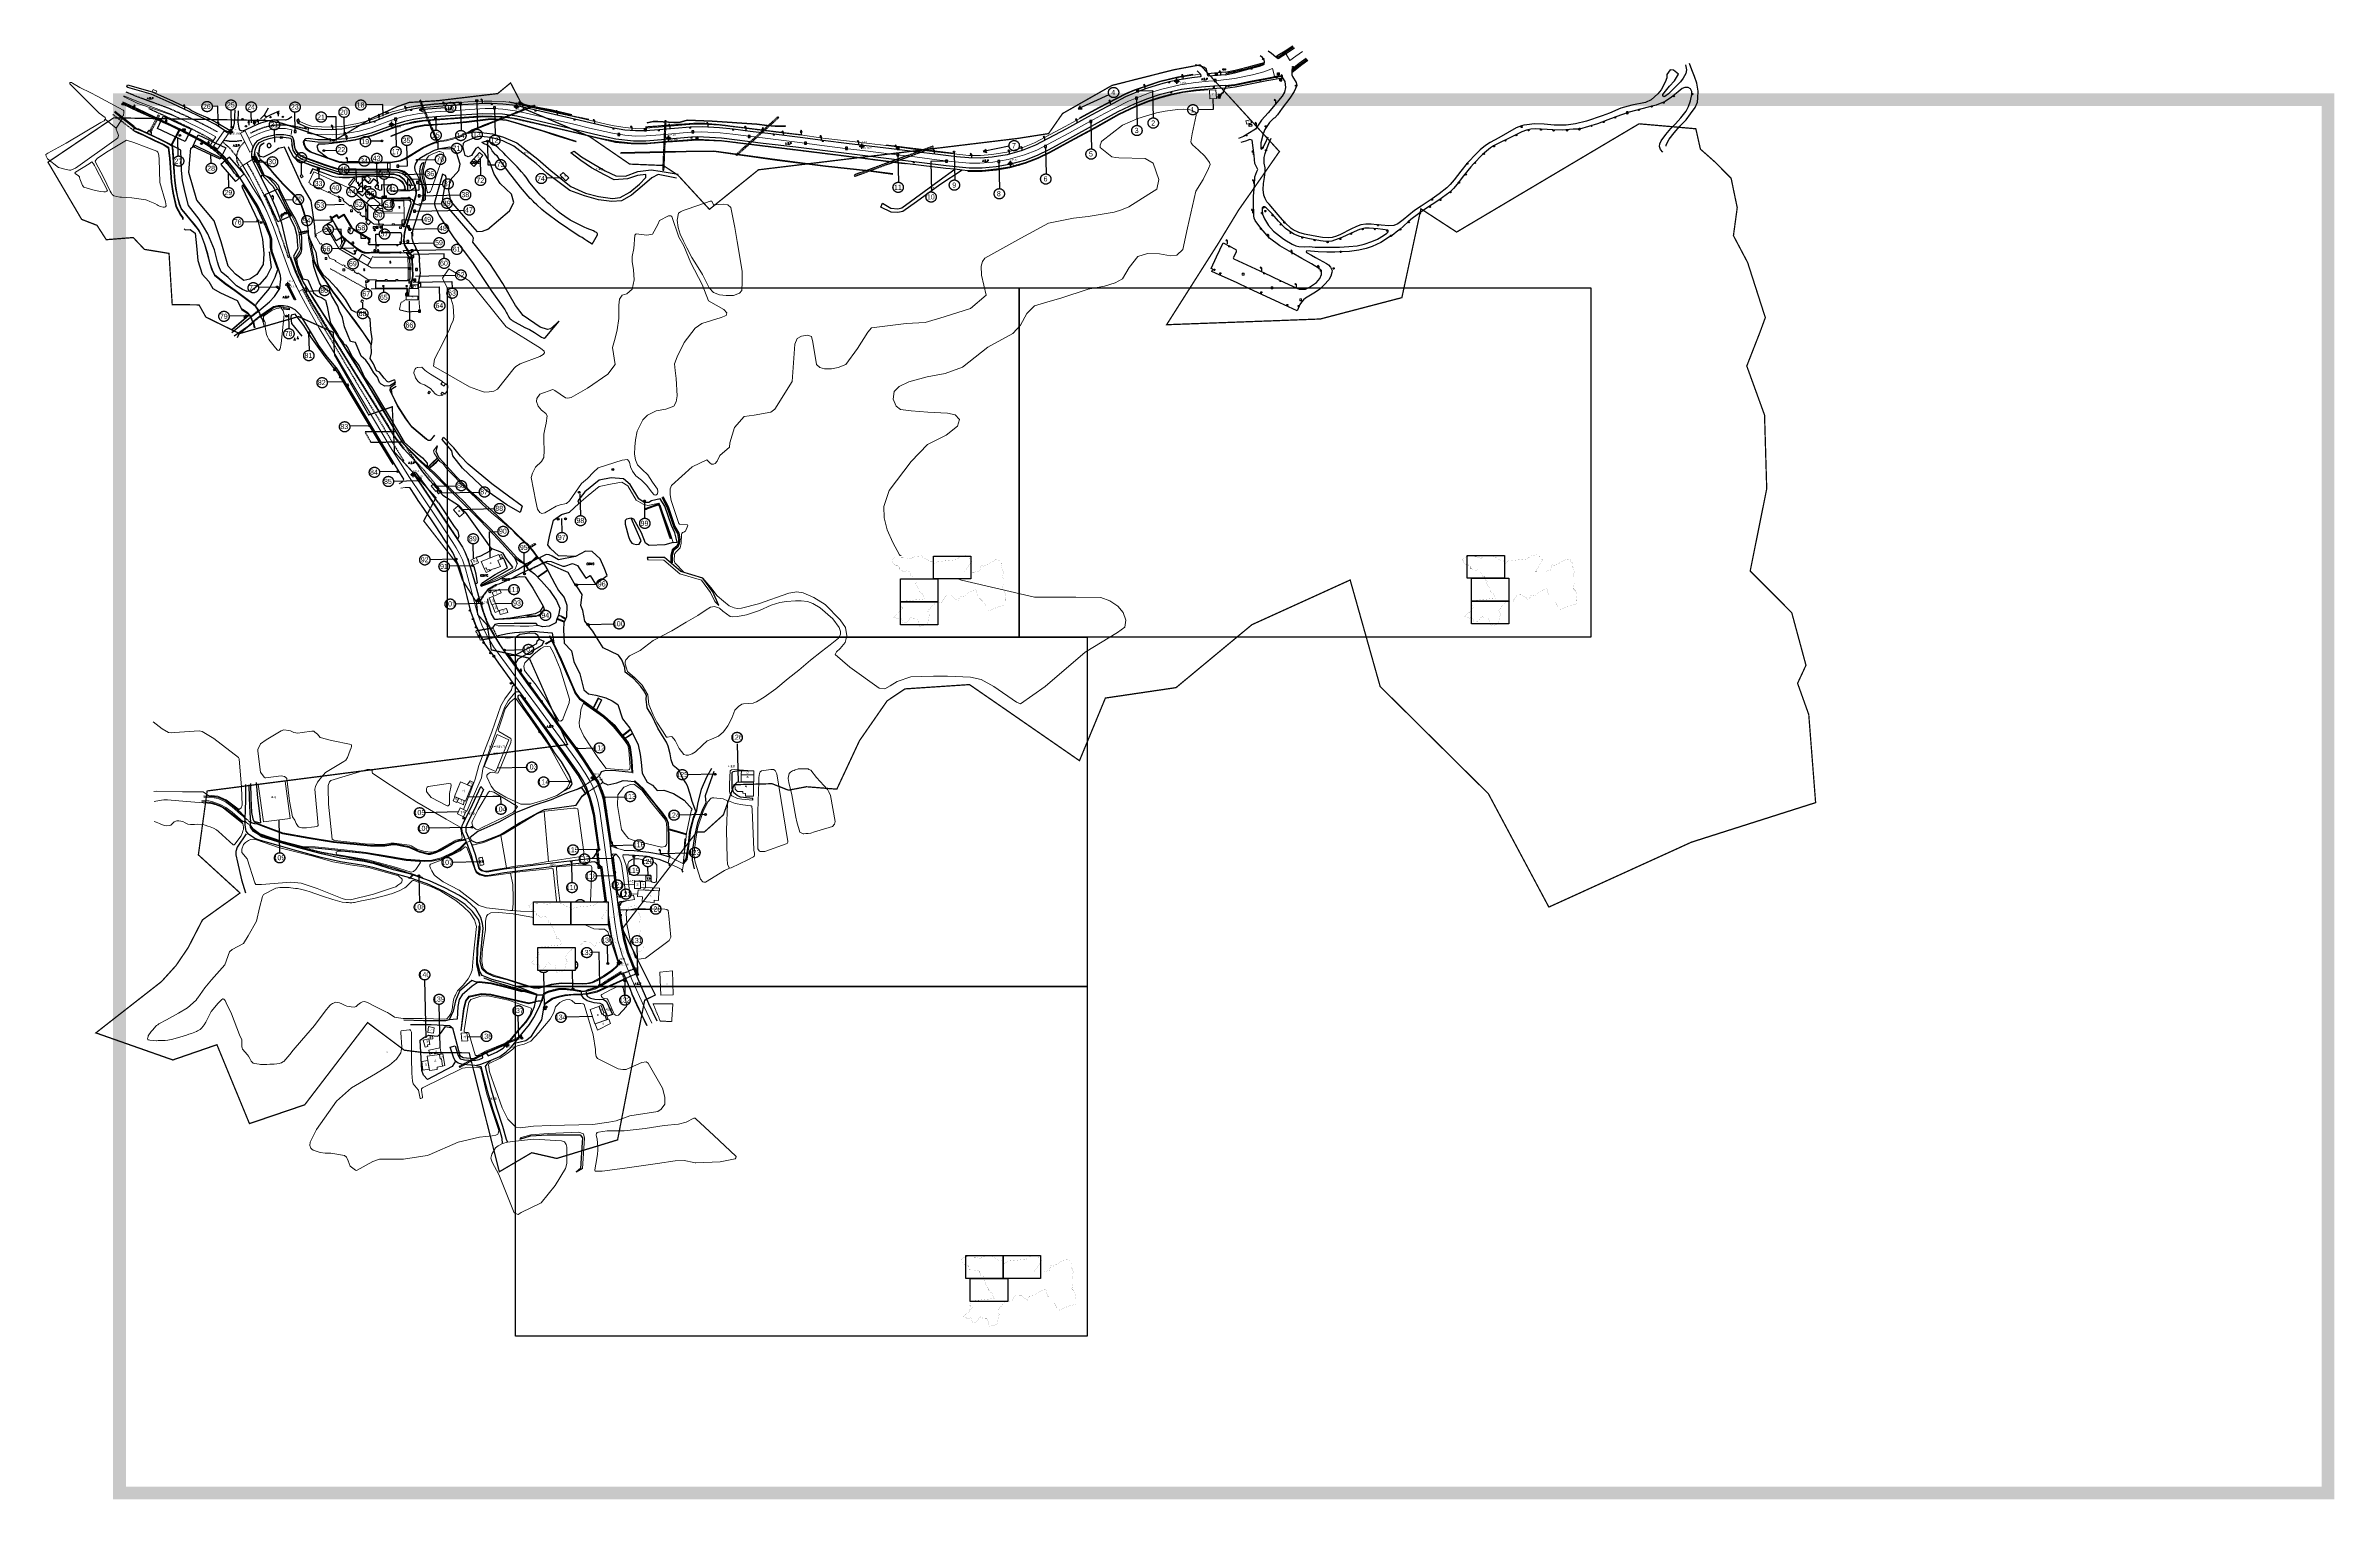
# Model space of a CAD drawing. Extents: x 296690 to 298491, y 586647 to 587790.
import ezdxf
from ezdxf.enums import TextEntityAlignment as Align

# ---------------------------------------------------------------- set-up
doc = ezdxf.new("R2010")
doc.units = 0
doc.header["$MEASUREMENT"] = 0
doc.set_wipeout_variables(frame=1)
doc.linetypes.add('DASHED', pattern=[0.75, 0.5, -0.25])
doc.linetypes.add('PHANTOM2', pattern=[1.25, 0.625, -0.125, 0.125, -0.125, 0.125, -0.125])
for name, color, linetype in [('_0넘버링', 7, 'Continuous'), ('_조사구역', 6, 'Continuous'), ('가드레일', 114, 'Continuous'), ('가로등', 7, 'Continuous'), ('갈매기표지판', 2, 'Continuous'), ('기준점', 1, 'Continuous'), ('낙차공', 6, 'Continuous'), ('도로_보도블럭', 202, 'Continuous'), ('도로_비포장', 27, 'Continuous'), ('도로_아스콘', 1, 'Continuous'), ('도로_콘크리트', 7, 'Continuous'), ('묘지', 7, 'Continuous'), ('반사경', 1, 'Continuous'), ('배전반', 7, 'Continuous'), ('석축_상단', 25, 'SUKCHUK'), ('수로(관)', 144, 'DASHED'), ('수로(박스)', 5, 'DASHED'), ('수로(유형)', 144, 'Continuous'), ('신호등', 1, 'Continuous'), ('안내표지판', 3, 'Continuous'), ('옹벽_상단', 2, 'ONGBYUCK'), ('우수맨홀', 5, 'Continuous'), ('이정표', 2, 'Continuous'), ('전기맨홀', 1, 'Continuous'), ('전력주', 2, 'Continuous'), ('제수변', 144, 'Continuous'), ('조명', 253, 'Continuous'), ('주의표지판', 1, 'Continuous'), ('지시표지판', 7, 'Continuous'), ('지형_상단', 7, 'SUNGJEULTO'), ('지형_하단', 7, 'Continuous'), ('집수맨홀', 144, 'Continuous'), ('집수정', 4, 'Continuous'), ('차선', 7, 'DASHED'), ('콘크리트', 7, 'Continuous'), ('통신맨홀', 3, 'Continuous'), ('통신주', 2, 'Continuous'), ('한전맨홀', 4, 'Continuous'), ('현황 텍스트', 7, 'Continuous'), ('화단', 3, 'Continuous')]:
    doc.layers.add(name, color=color, linetype=linetype)
for name, color, linetype, lineweight in [('건물', 7, 'Continuous', 20), ('관정', 5, 'Continuous', 18), ('교량', 4, 'Continuous', 18), ('기타맨홀', 7, 'Continuous', 18), ('도로-경계석보차도', 134, 'Continuous', 18), ('바닥재질', 254, 'Continuous', 20), ('방지턱', 40, 'Continuous', 18), ('밭', 3, 'Continuous', 18), ('버스정류장', 6, 'Continuous', 18), ('석축_하단', 30, 'Continuous', 18), ('스틸그레이팅', 140, 'Continuous', 18), ('오수맨홀', 1, 'Continuous', 18), ('옹벽_하단', 2, 'Continuous', 18), ('우수받이', 122, 'Continuous', 18), ('일단정지선', 7, 'Continuous', 20), ('잡종지', 53, 'Continuous', 18), ('중앙선', 2, 'Continuous', 18), ('환기구', 11, 'Continuous', 18), ('횡단보도', 254, 'Continuous', 9), ('휀스', 3, 'FENCELINE1', 18)]:
    doc.layers.add(name, color=color, linetype=linetype, lineweight=lineweight)
doc.layers.add('도로_아스콘덧씌우기', color=2, linetype='Continuous', lineweight=20, true_color=0xebef0b)
doc.styles.add('GHS', font='simplex.shx', dxfattribs={"bigfont": 'ngsw.shx'})
doc.styles.add('JKS_FONT', font='', dxfattribs={"height": 1.5})
doc.styles.add('sks-ghs', font='romans.shx', dxfattribs={"bigfont": 'ghs.shx'})
doc.styles.get("Standard").update_dxf_attribs({"font": 'NGULIM.TTF'})
doc.styles.get('JKS_FONT').set_extended_font_data('Expo M')
doc.linetypes.add('FENCELINE1', pattern='A,0.25,-0.1,[133,ltypeshp.shx,S=0.1,R=0,X=-0.1,Y=0],-0.1,1', length=1.45)
doc.linetypes.add('ONGBYUCK', pattern='A,1,0,[")",sks-ghs,S=0.5,R=90,X=0.5,Y=0],2', length=3)
doc.linetypes.add('SUKCHUK', pattern='A,1,["V",sks-ghs,S=0.5,R=0,X=0.5,Y=0],0.25,["V",sks-ghs,S=0.5,R=0,X=0.5,Y=0],0.25,["V",sks-ghs,S=0.5,R=0,X=0.5,Y=0],1', length=2.5)
doc.linetypes.add('SUNGJEULTO', pattern='A,0.25,["|",sks-ghs,S=0.3,R=0,X=0.5,Y=0.1],0.55,["|",sks-ghs,S=0.15,R=0,X=0.5,Y=0.05],0.25', length=1.05)

# ---------------------------------------------------------------- blocks, each defined once
blk = doc.blocks.new('전력주')
at = {"layer": '전력주'}
blk.add_circle((0, 0), 0.75, dxfattribs=at)
at = {"layer": '전력주', "style": 'GHS'}
blk.add_text('E', height=1, rotation=359.9995, dxfattribs=at).set_placement((-0.5, -0.5))
blk = doc.blocks.new('통신주')
at = {"layer": '통신주', "flags": 128}
for points in [[(-0.4, 0.3), (0.3, 0.3)], [(0, 0.3), (0, -0.4)]]:
    blk.add_lwpolyline(points, dxfattribs=at)
at = {"layer": '통신주'}
blk.add_circle((0, 0), 0.75, dxfattribs=at)
blk = doc.blocks.new('반사경')
at = {"layer": '반사경'}
blk.add_circle((0, 0), 0.75, dxfattribs=at)
blk.add_text('M', height=1, dxfattribs=at).set_placement((-0.6, -0.5))
blk = doc.blocks.new('우수맨홀')
at = {"layer": '우수맨홀', "linetype": 'Continuous'}
blk.add_lwpolyline([(0.8, 0.8), (-0.8, 0.8), (-0.8, -0.8), (0.8, -0.8), (0.8, 0.8)], dxfattribs=at)
at = {"layer": '우수맨홀', "linetype": 'Continuous', "style": 'GHS'}
blk.add_text('우', height=1, dxfattribs=at).set_placement((0, 0, -2), align=Align.MIDDLE)
blk = doc.blocks.new('가로등')
at = {"layer": '가로등'}
for points in [[(-1, 2.5), (0, 2.5)], [(0, 2.5), (0, 0)]]:
    blk.add_lwpolyline(points, dxfattribs=at)
blk.add_arc((-0.5, 2.5), 0.5, 0, 180, dxfattribs=at)
blk = doc.blocks.new('갈매기표지판')
at = {"layer": '갈매기표지판'}
h = blk.add_hatch(dxfattribs=at)
h.set_pattern_fill('DOTS', color=256, scale=0.05, style=0)
h.set_pattern_definition([(0, (-231375.344, -556118.692), (0.0396875, 0.079375), [0, -0.079375])])
edge = h.paths.add_edge_path()
edge.add_arc((0, 0), 0.5, 0, 360)
blk.add_circle((0, 0), 0.5, dxfattribs=at)
blk = doc.blocks.new('우수받이')
at = {"layer": '우수받이'}
for points in [[(-0.5, 0), (0.5, 0), (0.5, -0.8), (-0.5, -0.8), (-0.5, 0)], [(-0.5, 0), (0.5, -0.8)]]:
    blk.add_lwpolyline(points, dxfattribs=at)
blk = doc.blocks.new('통신맨홀')
at = {"layer": '통신맨홀', "linetype": 'Continuous'}
for points in [[(-0.8, 0.8), (0.8, 0.8)], [(-0.8, -0.8), (-0.8, 0.8)], [(0.8, -0.8), (0.8, 0.8)], [(-0.8, -0.8), (0.8, -0.8)]]:
    blk.add_lwpolyline(points, dxfattribs=at)
blk.add_arc((0, 0), 0.458, 45, 314, dxfattribs=at)
blk = doc.blocks.new('오수맨홀')
at = {"layer": '오수맨홀', "linetype": 'Continuous'}
blk.add_lwpolyline([(0.7, 0.7), (-0.8, 0.7), (-0.8, -0.8), (0.7, -0.8), (0.7, 0.7)], dxfattribs=at)
at = {"layer": '오수맨홀', "color": 1, "style": 'GHS'}
blk.add_text('오', height=1, dxfattribs=at).set_placement((0, 0.1, -2), align=Align.MIDDLE)
blk = doc.blocks.new('제수변')
at = {"layer": '제수변', "linetype": 'Continuous'}
for points in [[(-0.6, 0), (-0.3, 0)], [(-0.3, 0.2), (0, 0)], [(-0.3, 0.2), (-0.3, -0.2)], [(-0.3, -0.2), (0, 0)], [(0.3, 0.2), (0, 0)], [(0.3, -0.2), (0, 0)], [(0.3, 0.2), (0.3, -0.2)], [(0.3, 0), (0.6, 0)]]:
    blk.add_lwpolyline(points, dxfattribs=at)
blk.add_circle((0, 0), 0.375, dxfattribs=at)
blk = doc.blocks.new('조명')
at = {"layer": '조명', "color": 0}
for p, q in [((-0.5, 0.2), (-0.5, 0.2)), ((-0.5, 0.1), (-0.5, 0.1)), ((-0.4, 0.2), (-0.4, 0.2)), ((-0.4, 0.1), (-0.4, 0.1)), ((-0.4, 0.1), (-0.4, 0.1)), ((-0.3, 0.4), (-0.3, 0.4)), ((-0.3, 0.3), (-0.3, 0.3)), ((-0.3, 0.3), (-0.3, 0.3)), ((-0.3, 0.2), (-0.3, 0.2)), ((-0.3, 0.1), (-0.3, 0.1)), ((-0.3, 0.1), (-0.3, 0.1)), ((-0.3, 0.1), (-0.3, 0.1)), ((-0.2, 0.5), (-0.2, 0.5)), ((-0.2, 0.4), (-0.2, 0.4)), ((-0.2, 0.3), (-0.2, 0.3)), ((-0.2, 0.2), (-0.2, 0.2)), ((-0.2, 0.1), (-0.2, 0.1)), ((-0.2, 0.1), (-0.2, 0.1)), ((-0.1, 0.5), (-0.1, 0.5)), ((-0.1, 0.4), (-0.1, 0.4)), ((-0.1, 0.4), (-0.1, 0.4)), ((-0.1, 0.3), (-0.1, 0.3)), ((-0.1, 0.2), (-0.1, 0.2)), ((-0.1, 0.2), (-0.1, 0.2)), ((-0.1, 0.1), (-0.1, 0.1)), ((-0.1, 0.1), (-0.1, 0.1)), ((-0.1, 0.1), (-0.1, 0.1)), ((0, 0.5), (0, 0.5)), ((0, 0.4), (0, 0.4)), ((0, 0.3), (0, 0.3)), ((0, 0.2), (0, 0.2)), ((0, 0.1), (0, 0.1)), ((0, 0.1), (0, 0.1)), ((0.1, 0.5), (0.1, 0.5)), ((0.1, 0.5), (0.1, 0.5)), ((0.1, 0.4), (0.1, 0.4)), ((0.1, 0.3), (0.1, 0.3)), ((0.1, 0.3), (0.1, 0.3)), ((0.1, 0.2), (0.1, 0.2)), ((0.1, 0.1), (0.1, 0.1)), ((0.1, 0.1), (0.1, 0.1)), ((0.1, 0.1), (0.1, 0.1)), ((0.2, 0.4), (0.2, 0.4)), ((0.2, 0.3), (0.2, 0.3)), ((0.2, 0.2), (0.2, 0.2)), ((0.2, 0.1), (0.2, 0.1)), ((0.2, 0.1), (0.2, 0.1)), ((0.3, 0.4), (0.3, 0.4)), ((0.3, 0.3), (0.3, 0.3)), ((0.3, 0.2), (0.3, 0.2)), ((0.3, 0.2), (0.3, 0.2)), ((0.3, 0.1), (0.3, 0.1)), ((0.3, 0.1), (0.3, 0.1)), ((0.3, 0.1), (0.3, 0.1)), ((0.4, 0.3), (0.4, 0.3)), ((0.4, 0.2), (0.4, 0.2)), ((0.4, 0.1), (0.4, 0.1)), ((0.4, 0.1), (0.4, 0.1)), ((0.5, 0.1), (0.5, 0.1)), ((-0.5, 0), (-0.5, 0)), ((-0.5, -0.1), (-0.5, -0.1)), ((-0.4, 0), (-0.4, 0)), ((-0.4, -0.1), (-0.4, -0.1)), ((-0.4, -0.2), (-0.4, -0.2)), ((-0.4, -0.3), (-0.4, -0.3)), ((-0.3, 0), (-0.3, 0)), ((-0.3, 0), (-0.3, 0)), ((-0.3, -0.1), (-0.3, -0.1)), ((-0.3, -0.2), (-0.3, -0.2)), ((-0.3, -0.2), (-0.3, -0.2)), ((-0.3, -0.3), (-0.3, -0.3)), ((-0.3, -0.3), (-0.3, -0.3)), ((-0.3, -0.3), (-0.3, -0.3)), ((-0.2, 0), (-0.2, 0)), ((-0.2, -0.1), (-0.2, -0.1)), ((-0.2, -0.2), (-0.2, -0.2)), ((-0.2, -0.3), (-0.2, -0.3)), ((-0.2, -0.3), (-0.2, -0.3)), ((-0.2, -0.4), (-0.2, -0.4)), ((-0.1, 0), (-0.1, 0)), ((-0.1, -0.1), (-0.1, -0.1)), ((-0.1, -0.1), (-0.1, -0.1)), ((-0.1, -0.2), (-0.1, -0.2)), ((-0.1, -0.3), (-0.1, -0.3)), ((-0.1, -0.3), (-0.1, -0.3)), ((-0.1, -0.3), (-0.1, -0.3)), ((-0.1, -0.4), (-0.1, -0.4)), ((-0.1, -0.4), (-0.1, -0.4)), ((0, 0), (0, 0)), ((0, -0.1), (0, -0.1)), ((0, -0.2), (0, -0.2)), ((0, -0.3), (0, -0.3)), ((0, -0.3), (0, -0.3)), ((0, -0.4), (0, -0.4)), ((0.1, 0), (0.1, 0)), ((0.1, 0), (0.1, 0)), ((0.1, -0.1), (0.1, -0.1)), ((0.1, -0.2), (0.1, -0.2)), ((0.1, -0.2), (0.1, -0.2)), ((0.1, -0.3), (0.1, -0.3)), ((0.1, -0.3), (0.1, -0.3)), ((0.1, -0.3), (0.1, -0.3)), ((0.1, -0.4), (0.1, -0.4)), ((0.2, 0), (0.2, 0)), ((0.2, -0.1), (0.2, -0.1)), ((0.2, -0.2), (0.2, -0.2)), ((0.2, -0.3), (0.2, -0.3)), ((0.2, -0.3), (0.2, -0.3)), ((0.2, -0.4), (0.2, -0.4)), ((0.3, 0), (0.3, 0)), ((0.3, -0.1), (0.3, -0.1)), ((0.3, -0.1), (0.3, -0.1)), ((0.3, -0.2), (0.3, -0.2)), ((0.3, -0.3), (0.3, -0.3)), ((0.3, -0.3), (0.3, -0.3)), ((0.3, -0.3), (0.3, -0.3)), ((0.3, -0.4), (0.3, -0.4)), ((0.4, 0), (0.4, 0)), ((0.4, -0.1), (0.4, -0.1)), ((0.4, -0.2), (0.4, -0.2)), ((0.4, -0.3), (0.4, -0.3)), ((0.5, 0), (0.5, 0)), ((0.5, -0.2), (0.5, -0.2))]:
    blk.add_line(p, q, dxfattribs=at)
at = {"layer": '조명'}
blk.add_circle((0, 0), 0.5, dxfattribs=at)
blk = doc.blocks.new('집수맨홀')
at = {"layer": '집수맨홀'}
blk.add_lwpolyline([(-0.4, 0.4), (0.4, 0.4), (0.4, -0.4), (-0.4, -0.4)], close=True, dxfattribs=at)
at = {"layer": '집수맨홀', "color": 251}
for points in [[(-0.4, 0.3), (0.4, 0.3)], [(-0.4, 0.2), (0.4, 0.2)], [(-0.4, 0.1), (0.4, 0.1)], [(-0.4, 0.1), (0.4, 0.1)], [(-0.4, 0), (0.4, 0)], [(-0.4, -0.1), (0.4, -0.1)], [(-0.4, -0.2), (0.4, -0.2)], [(-0.4, -0.2), (0.4, -0.2)], [(-0.4, -0.3), (0.4, -0.3)]]:
    blk.add_lwpolyline(points, dxfattribs=at)
blk = doc.blocks.new('한전맨홀')
at = {"layer": '한전맨홀'}
for points in [[(-0.75, -0.75), (-0.75, 0.75)], [(-0.75, 0.75), (0.75, 0.75)], [(0.296, 0.374), (-0.228, 0.374), (-0.228, -0.368), (0.302, -0.368)], [(0.228, 0), (-0.228, 0)], [(0.75, -0.75), (0.75, 0.75)], [(-0.75, -0.75), (0.75, -0.75)]]:
    blk.add_lwpolyline(points, dxfattribs=at)
blk = doc.blocks.new('전기맨홀')
at = {"layer": '전기맨홀', "flags": 128}
for points in [[(-0.8, -0.8), (-0.8, 0.8)], [(-0.8, 0.8), (0.8, 0.8)], [(0.3, 0.4), (-0.2, 0.4), (-0.2, -0.4), (0.3, -0.4)], [(0.2, 0), (-0.2, 0)], [(0.8, -0.8), (0.8, 0.8)], [(-0.8, -0.8), (0.8, -0.8)]]:
    blk.add_lwpolyline(points, dxfattribs=at)
blk = doc.blocks.new('안내표지판')
at = {"layer": '안내표지판'}
blk.add_lwpolyline([(0, 1.5), (0, 0)], dxfattribs=at)
for radius in [0.5, 0.4]:
    blk.add_circle((0, 2), radius, dxfattribs=at)
blk = doc.blocks.new('묘지')
at = {"layer": '묘지', "flags": 128}
for points in [[(-0.8, 0), (0.8, 0)], [(0, 0), (0, 1.7)]]:
    blk.add_lwpolyline(points, dxfattribs=at)
blk = doc.blocks.new('신호등')
at = {"layer": '신호등'}
for points in [[(-1.25, 0), (-0.75, 0)], [(0.75, 0), (1.25, 0)]]:
    blk.add_lwpolyline(points, dxfattribs=at)
blk.add_circle((0, 0), 0.75, dxfattribs=at)
blk = doc.blocks.new('이정표')
at = {"layer": '이정표', "color": 0}
for p, q in [((-1, 2.5), (1, 2.5)), ((-1, 2.5), (-1, 1.3)), ((-1, 1.3), (1, 1.3)), ((0, 2.5), (0, 0)), ((1, 2.5), (1, 1.3))]:
    blk.add_line(p, q, dxfattribs=at)
blk = doc.blocks.new('지시표지판')
at = {"layer": '지시표지판'}
blk.add_line((0, 1), (0, 0), dxfattribs=at)
blk.add_ellipse((0, 1.5), major_axis=(0, 0.5), ratio=0.999999, start_param=-1.570795, end_param=4.71239, dxfattribs=at)
blk = doc.blocks.new('주의표지판')
at = {"layer": '주의표지판'}
for points in [[(0, 3.5), (-0.75, 2)], [(-0.75, 2), (0.75, 2)], [(0.75, 2), (0, 3.5)], [(0, 2), (0, 0)]]:
    blk.add_lwpolyline(points, dxfattribs=at)
blk = doc.blocks.new('기타맨홀')
at = {"layer": '기타맨홀', "linetype": 'Continuous'}
for points in [[(-0.8, 0.8), (0.8, 0.8)], [(-0.8, -0.8), (-0.8, 0.8)], [(0.8, -0.8), (0.8, 0.8)], [(-0.8, -0.8), (0.8, -0.8)]]:
    blk.add_lwpolyline(points, dxfattribs=at)
at = {"layer": '기타맨홀', "linetype": 'Continuous', "style": 'GHS'}
blk.add_text('M', height=1, dxfattribs=at).set_placement((-0.6, -0.4))
blk = doc.blocks.new('기준점')
at = {"layer": '기준점', "linetype": 'Continuous'}
for p, q in [((-2.1, 0), (2.1, 0)), ((0, -2.1), (0, 2.1))]:
    blk.add_line(p, q, dxfattribs=at)
blk.add_circle((0, 0), 1.27, dxfattribs=at)

msp = doc.modelspace()

# ---------------------------------------------------------------- linework, layer by layer
at = {"color": 0, "const_width": 10}
msp.add_lwpolyline([(296747.9, 587748.1), (298486.4, 587748.1), (298486.4, 586651.6), (296747.9, 586651.6)], close=True, dxfattribs=at)
msp.add_lwpolyline([(296747.9, 587748.1), (298486.4, 587748.1), (298486.4, 586651.6), (296747.9, 586651.6)], close=True, dxfattribs=at)
for points in [[(297006.2, 587325), (297006.2, 587600), (297456.2, 587600), (297456.2, 587325), (297006.2, 587325)], [(297456.2, 587325), (297456.2, 587600), (297906.2, 587600), (297906.2, 587325), (297456.2, 587325)], [(297059.7, 587050), (297059.7, 587325), (297509.7, 587325), (297509.7, 587050), (297059.7, 587050)], [(297059.7, 586775), (297059.7, 587050), (297509.7, 587050), (297509.7, 586775), (297059.7, 586775)]]:
    msp.add_lwpolyline(points)
at = {"layer": '_0넘버링', "linetype": 'Continuous'}
for p, q in [((296836.1, 587726.9), (296835.8, 587739.7)), ((296851.7, 587729.7), (296851.5, 587738)), ((296886.3, 587723.6), (296886, 587738)), ((297004.4, 587741.5), (296983.8, 587740.1)), ((297016.4, 587744.5), (297016.8, 587723.9)), ((297029.1, 587745.4), (297029.6, 587724.7)), ((297043.2, 587740.8), (297043.6, 587720.2)), ((297526.8, 587751.9), (297502.6, 587740.9)), ((297548.6, 587748.5), (297549, 587727.8)), ((296793.6, 587717.8), (296793.9, 587703.8)), ((296870.2, 587714.5), (296870, 587724.1)), ((296925.1, 587722.4), (296924.8, 587734)), ((296965.3, 587731.8), (296965.7, 587711.2)), ((296996.8, 587732.5), (296997, 587724.1)), ((297512.5, 587729.9), (297513, 587709.3)), ((296819.6, 587704.6), (296819.7, 587698.1)), ((296909.4, 587708), (296918.3, 587708.2)), ((296927.2, 587699.4), (296936.6, 587699.6)), ((296953.7, 587715.4), (296945.6, 587715.3)), ((296982.5, 587700.7), (296996.5, 587701)), ((297031.7, 587701.5), (297032, 587688.5)), ((297360.6, 587703.7), (297361.1, 587683.1)), ((297404.9, 587705.5), (297405.4, 587684.9)), ((297448.2, 587711.4), (297427.9, 587707.2)), ((297476.8, 587710.3), (297477.3, 587689.7)), ((296833.5, 587690.4), (296833.7, 587678.9)), ((296854.9, 587698.8), (296864.3, 587699)), ((296891.3, 587689), (296891.1, 587698.3)), ((296904.6, 587692.5), (296904.8, 587685.9)), ((296950.9, 587681.1), (296950.6, 587697.7)), ((296956.6, 587672.3), (296956.3, 587685.3)), ((296970.9, 587689.2), (296988.7, 587689.6)), ((296983.8, 587681.2), (297002.4, 587681.6)), ((297097.1, 587686.4), (297084, 587686.1)), ((297440.2, 587698.7), (297440.7, 587678)), ((296876.6, 587669.2), (296884.6, 587669.4)), ((296924.8, 587665.4), (296910.1, 587665.1)), ((296983.6, 587665.9), (297001.4, 587666.3)), ((296984.5, 587672.4), (297016.2, 587673.1)), ((296857.9, 587651.9), (296845.1, 587651.6)), ((296914.5, 587653.2), (296899.6, 587652.9)), ((296952.2, 587648.9), (296952.1, 587653.2)), ((296977.8, 587646.1), (296998.7, 587646.6)), ((296980.9, 587660.2), (297019.2, 587661.1)), ((296932.4, 587631.1), (296915, 587630.7)), ((296970.6, 587634.8), (296995.5, 587635.3)), ((296980.9, 587609.2), (297012.6, 587609.9)), ((296871.3, 587600.4), (296857.3, 587600.1)), ((296894.9, 587597.4), (296905.2, 587597.7)), ((296942.3, 587599.2), (296942.2, 587603.3)), ((296956.1, 587596.5), (296956, 587600.4)), ((296845.7, 587577.8), (296834.2, 587577.6)), ((296880.9, 587579.2), (296881.2, 587567.8)), ((296939.2, 587588.2), (296939.3, 587583.7)), ((296975.9, 587589.3), (296976.2, 587574.6)), ((296896.8, 587564), (296897.1, 587550.8)), ((296924.6, 587526), (296911.6, 587525.7)), ((296944.2, 587491.3), (296929.3, 587491)), ((296966.2, 587455.4), (296952.7, 587455.1)), ((296984.1, 587448), (296963.6, 587447.6)), ((296997.5, 587443.8), (297012.9, 587444.1)), ((297000.3, 587438.5), (297031.1, 587439.2)), ((297110.4, 587437.9), (297110.8, 587420.7)), ((297161.1, 587431.4), (297161.3, 587418.6)), ((297016.9, 587425.6), (297043.1, 587426.2)), ((297095.9, 587418.3), (297096.1, 587407.5)), ((297026.6, 587386.6), (297026.4, 587398.4)), ((297012, 587386.4), (296992.3, 587385.9)), ((297025.1, 587381.2), (297007.5, 587380.8)), ((297066.8, 587375.6), (297066.5, 587391.4)), ((297108.5, 587366.4), (297123.6, 587366.7)), ((297032.4, 587351.6), (297012.3, 587351.1)), ((297044, 587351.4), (297057, 587351.7)), ((297070.4, 587341.9), (297079.2, 587342.1)), ((297117.3, 587335), (297137.1, 587335.4)), ((297051.8, 587314.9), (297065.8, 587315.2)), ((297108.4, 587237.5), (297121.7, 587237.8)), ((297235.1, 587211), (297234.5, 587241.1)), ((297045.4, 587222.2), (297068.4, 587222.7)), ((297216.1, 587217.2), (297195.3, 587216.7)), ((297102.2, 587211.5), (297085.8, 587211.1)), ((297130.2, 587199.1), (297146, 587199.4)), ((296873.3, 587181.2), (296873.9, 587155.4)), ((297014.8, 587187.5), (296988.2, 587186.9)), ((297208.5, 587185.5), (297188.5, 587185)), ((297024.6, 587175.3), (296991.4, 587174.6)), ((297135.7, 587161.1), (297152.8, 587161.5)), ((297031.2, 587148.2), (297010, 587147.8)), ((297103.7, 587148), (297104, 587132)), ((297124.5, 587158), (297109, 587157.7)), ((297135.4, 587150.9), (297118, 587150.5)), ((297152.8, 587151.6), (297152.9, 587145.5)), ((297164.1, 587137.3), (297163.9, 587144.3)), ((297173.6, 587154.9), (297196.8, 587155.4)), ((296983.5, 587136.5), (296984, 587116.6)), ((297138, 587137.3), (297123.3, 587137)), ((297131, 587115), (297115.1, 587114.6)), ((297142.1, 587110.4), (297166, 587110.9)), ((297131, 587104.6), (297095.3, 587103.8)), ((297132.3, 587069.1), (297132, 587082.4)), ((297155.9, 587060.5), (297155.4, 587082.1)), ((296989.2, 587009.6), (296988.2, 587055.3)), ((297082.5, 587033.8), (297081.9, 587060.9)), ((297104.9, 587048.8), (297104.6, 587062.9)), ((297145.6, 587053.8), (297145.8, 587043.4)), ((297000.3, 587001.9), (296999.6, 587036)), ((297062.2, 587008.4), (297061.8, 587027)), ((297120.2, 587026.4), (297099.4, 587025.9)), ((297021.6, 587010.5), (297032.7, 587010.8))]:
    msp.add_line(p, q, dxfattribs=at)
at = {"layer": '_0넘버링'}
msp.add_line((297039.2, 587362.1), (297054.4, 587362.4), dxfattribs=at)
at = {"layer": '_0넘버링', "linetype": 'Continuous'}
for points in [[(297526.4, 587753.5), (297526.4, 587753.7), (297526.4, 587753.8), (297526.4, 587754), (297526.4, 587754.1), (297526.4, 587754.3), (297526.5, 587754.4), (297526.5, 587754.5), (297526.5, 587754.7), (297526.6, 587754.8), (297526.6, 587754.9), (297526.7, 587755.1), (297526.7, 587755.2), (297526.8, 587755.3), (297526.8, 587755.5), (297526.9, 587755.6), (297527, 587755.7), (297527, 587755.8), (297527.1, 587755.9), (297527.2, 587756.1), (297527.3, 587756.2), (297527.4, 587756.3), (297527.5, 587756.4), (297527.6, 587756.5), (297527.7, 587756.6), (297527.8, 587756.7), (297527.9, 587756.8), (297528, 587756.9), (297528.1, 587756.9), (297528.2, 587757), (297528.3, 587757.1), (297528.5, 587757.2), (297528.6, 587757.2), (297528.7, 587757.3), (297528.8, 587757.4), (297529, 587757.4), (297529.1, 587757.5), (297529.2, 587757.5), (297529.4, 587757.5), (297529.5, 587757.6), (297529.7, 587757.6), (297529.8, 587757.6), (297529.9, 587757.7), (297530.1, 587757.7), (297530.2, 587757.7), (297530.4, 587757.7), (297530.5, 587757.7), (297530.6, 587757.7), (297530.8, 587757.7), (297530.9, 587757.7), (297531.1, 587757.6), (297531.2, 587757.6), (297531.3, 587757.6), (297531.5, 587757.6), (297531.6, 587757.5), (297531.7, 587757.5), (297531.9, 587757.4), (297532, 587757.4), (297532.1, 587757.3), (297532.3, 587757.3), (297532.4, 587757.2), (297532.5, 587757.1), (297532.6, 587757), (297532.8, 587757), (297532.9, 587756.9), (297533, 587756.8), (297533.1, 587756.7), (297533.2, 587756.6), (297533.3, 587756.5), (297533.4, 587756.4), (297533.5, 587756.3), (297533.6, 587756.2), (297533.7, 587756.1), (297533.8, 587756), (297533.8, 587755.9), (297533.9, 587755.7), (297534, 587755.6), (297534, 587755.5), (297534.1, 587755.4), (297534.2, 587755.2), (297534.2, 587755.1), (297534.3, 587755), (297534.3, 587754.8), (297534.4, 587754.7), (297534.4, 587754.6), (297534.4, 587754.4), (297534.4, 587754.3), (297534.5, 587754.1), (297534.5, 587754), (297534.5, 587753.9), (297534.5, 587753.7), (297534.5, 587753.6), (297534.5, 587753.4), (297534.5, 587753.3), (297534.5, 587753.2), (297534.4, 587753), (297534.4, 587752.9), (297534.4, 587752.7), (297534.4, 587752.6), (297534.3, 587752.5), (297534.3, 587752.3), (297534.2, 587752.2), (297534.2, 587752.1), (297534.1, 587751.9), (297534.1, 587751.8), (297534, 587751.7), (297533.9, 587751.6), (297533.9, 587751.4), (297533.8, 587751.3), (297533.7, 587751.2), (297533.6, 587751.1), (297533.5, 587751), (297533.4, 587750.9), (297533.3, 587750.8), (297533.2, 587750.7), (297533.1, 587750.6), (297533, 587750.5), (297532.9, 587750.4), (297532.8, 587750.3), (297532.7, 587750.2), (297532.5, 587750.2), (297532.4, 587750.1), (297532.3, 587750), (297532.2, 587750), (297532, 587749.9), (297531.9, 587749.9), (297531.8, 587749.8), (297531.6, 587749.8), (297531.5, 587749.7), (297531.4, 587749.7), (297531.2, 587749.7), (297531.1, 587749.6), (297531, 587749.6), (297530.8, 587749.6), (297530.7, 587749.6), (297530.5, 587749.6), (297530.4, 587749.6), (297530.3, 587749.6), (297530.1, 587749.6), (297530, 587749.6), (297529.8, 587749.6), (297529.7, 587749.7), (297529.6, 587749.7), (297529.4, 587749.7), (297529.3, 587749.8), (297529.1, 587749.8), (297529, 587749.8), (297528.9, 587749.9), (297528.7, 587750), (297528.6, 587750), (297528.5, 587750.1), (297528.4, 587750.2), (297528.3, 587750.2), (297528.1, 587750.3), (297528, 587750.4), (297527.9, 587750.5), (297527.8, 587750.6), (297527.7, 587750.7), (297527.6, 587750.8), (297527.5, 587750.9), (297527.4, 587751), (297527.3, 587751.1), (297527.2, 587751.2), (297527.1, 587751.3), (297527.1, 587751.4), (297527, 587751.5), (297526.9, 587751.7), (297526.8, 587751.8), (297526.8, 587751.9), (297526.7, 587752), (297526.7, 587752.2), (297526.6, 587752.3), (297526.6, 587752.4), (297526.5, 587752.6), (297526.5, 587752.7), (297526.5, 587752.8), (297526.4, 587753), (297526.4, 587753.1), (297526.4, 587753.3), (297526.4, 587753.4), (297526.4, 587753.5)], [(297550.3, 587754.9), (297561.2, 587755.2), (297561.7, 587733.7)], [(296812.8, 587742.5), (296812.8, 587742.6), (296812.8, 587742.8), (296812.8, 587742.9), (296812.9, 587743.1), (296812.9, 587743.2), (296812.9, 587743.3), (296812.9, 587743.5), (296813, 587743.6), (296813, 587743.7), (296813, 587743.9), (296813.1, 587744), (296813.1, 587744.1), (296813.2, 587744.3), (296813.3, 587744.4), (296813.3, 587744.5), (296813.4, 587744.6), (296813.5, 587744.8), (296813.5, 587744.9), (296813.6, 587745), (296813.7, 587745.1), (296813.8, 587745.2), (296813.9, 587745.3), (296814, 587745.4), (296814.1, 587745.5), (296814.2, 587745.6), (296814.3, 587745.7), (296814.4, 587745.8), (296814.5, 587745.9), (296814.7, 587746), (296814.8, 587746), (296814.9, 587746.1), (296815, 587746.2), (296815.1, 587746.2), (296815.3, 587746.3), (296815.4, 587746.4), (296815.5, 587746.4), (296815.7, 587746.4), (296815.8, 587746.5), (296815.9, 587746.5), (296816.1, 587746.5), (296816.2, 587746.6), (296816.4, 587746.6), (296816.5, 587746.6), (296816.6, 587746.6), (296816.8, 587746.6), (296816.9, 587746.6), (296817.1, 587746.6), (296817.2, 587746.6), (296817.3, 587746.6), (296817.5, 587746.6), (296817.6, 587746.6), (296817.8, 587746.5), (296817.9, 587746.5), (296818, 587746.5), (296818.2, 587746.4), (296818.3, 587746.4), (296818.4, 587746.3), (296818.6, 587746.3), (296818.7, 587746.2), (296818.8, 587746.1), (296818.9, 587746.1), (296819.1, 587746), (296819.2, 587745.9), (296819.3, 587745.8), (296819.4, 587745.7), (296819.5, 587745.6), (296819.6, 587745.5), (296819.7, 587745.5), (296819.8, 587745.3), (296819.9, 587745.2), (296820, 587745.1), (296820.1, 587745), (296820.2, 587744.9), (296820.3, 587744.8), (296820.3, 587744.7), (296820.4, 587744.6), (296820.5, 587744.4), (296820.5, 587744.3), (296820.6, 587744.2), (296820.6, 587744), (296820.7, 587743.9), (296820.7, 587743.8), (296820.8, 587743.6), (296820.8, 587743.5), (296820.8, 587743.4), (296820.9, 587743.2), (296820.9, 587743.1), (296820.9, 587742.9), (296820.9, 587742.8), (296820.9, 587742.7), (296820.9, 587742.5), (296820.9, 587742.4), (296820.9, 587742.2), (296820.9, 587742.1), (296820.9, 587742), (296820.9, 587741.8), (296820.8, 587741.7), (296820.8, 587741.5), (296820.8, 587741.4), (296820.7, 587741.3), (296820.7, 587741.1), (296820.6, 587741), (296820.5, 587740.9), (296820.5, 587740.8), (296820.4, 587740.6), (296820.4, 587740.5), (296820.3, 587740.4), (296820.2, 587740.3), (296820.1, 587740.2), (296820, 587740), (296819.9, 587739.9), (296819.8, 587739.8), (296819.7, 587739.7), (296819.6, 587739.6), (296819.5, 587739.5), (296819.4, 587739.4), (296819.3, 587739.4), (296819.2, 587739.3), (296819.1, 587739.2), (296819, 587739.1), (296818.8, 587739), (296818.7, 587739), (296818.6, 587738.9), (296818.5, 587738.9), (296818.3, 587738.8), (296818.2, 587738.8), (296818.1, 587738.7), (296817.9, 587738.7), (296817.8, 587738.6), (296817.7, 587738.6), (296817.5, 587738.6), (296817.4, 587738.6), (296817.2, 587738.5), (296817.1, 587738.5), (296817, 587738.5), (296816.8, 587738.5), (296816.7, 587738.5), (296816.5, 587738.5), (296816.4, 587738.6), (296816.3, 587738.6), (296816.1, 587738.6), (296816, 587738.6), (296815.8, 587738.7), (296815.7, 587738.7), (296815.6, 587738.7), (296815.4, 587738.8), (296815.3, 587738.8), (296815.2, 587738.9), (296815, 587739), (296814.9, 587739), (296814.8, 587739.1), (296814.7, 587739.2), (296814.6, 587739.2), (296814.4, 587739.3), (296814.3, 587739.4), (296814.2, 587739.5), (296814.1, 587739.6), (296814, 587739.7), (296813.9, 587739.8), (296813.8, 587739.9), (296813.7, 587740), (296813.6, 587740.1), (296813.6, 587740.2), (296813.5, 587740.4), (296813.4, 587740.5), (296813.3, 587740.6), (296813.3, 587740.7), (296813.2, 587740.8), (296813.2, 587741), (296813.1, 587741.1), (296813, 587741.2), (296813, 587741.4), (296813, 587741.5), (296812.9, 587741.6), (296812.9, 587741.8), (296812.9, 587741.9), (296812.9, 587742.1), (296812.8, 587742.2), (296812.8, 587742.3), (296812.8, 587742.5)], [(296825.5, 587730.8), (296825.2, 587742.8), (296820.9, 587742.7)], [(296831.7, 587743.7), (296831.7, 587743.8), (296831.7, 587744), (296831.7, 587744.1), (296831.7, 587744.3), (296831.7, 587744.4), (296831.7, 587744.5), (296831.8, 587744.7), (296831.8, 587744.8), (296831.8, 587745), (296831.9, 587745.1), (296831.9, 587745.2), (296832, 587745.4), (296832, 587745.5), (296832.1, 587745.6), (296832.2, 587745.7), (296832.2, 587745.9), (296832.3, 587746), (296832.4, 587746.1), (296832.5, 587746.2), (296832.6, 587746.3), (296832.7, 587746.4), (296832.8, 587746.5), (296832.9, 587746.6), (296833, 587746.7), (296833.1, 587746.8), (296833.2, 587746.9), (296833.3, 587747), (296833.4, 587747.1), (296833.5, 587747.2), (296833.6, 587747.3), (296833.7, 587747.3), (296833.9, 587747.4), (296834, 587747.5), (296834.1, 587747.5), (296834.3, 587747.6), (296834.4, 587747.6), (296834.5, 587747.7), (296834.7, 587747.7), (296834.8, 587747.7), (296834.9, 587747.8), (296835.1, 587747.8), (296835.2, 587747.8), (296835.4, 587747.8), (296835.5, 587747.8), (296835.6, 587747.8), (296835.8, 587747.8), (296835.9, 587747.8), (296836.1, 587747.8), (296836.2, 587747.8), (296836.3, 587747.8), (296836.5, 587747.8), (296836.6, 587747.7), (296836.8, 587747.7), (296836.9, 587747.7), (296837, 587747.6), (296837.2, 587747.6), (296837.3, 587747.5), (296837.4, 587747.5), (296837.5, 587747.4), (296837.7, 587747.3), (296837.8, 587747.3), (296837.9, 587747.2), (296838, 587747.1), (296838.1, 587747), (296838.3, 587746.9), (296838.4, 587746.9), (296838.5, 587746.8), (296838.6, 587746.7), (296838.7, 587746.6), (296838.8, 587746.5), (296838.9, 587746.4), (296839, 587746.2), (296839, 587746.1), (296839.1, 587746), (296839.2, 587745.9), (296839.3, 587745.8), (296839.3, 587745.6), (296839.4, 587745.5), (296839.4, 587745.4), (296839.5, 587745.3), (296839.5, 587745.1), (296839.6, 587745), (296839.6, 587744.9), (296839.7, 587744.7), (296839.7, 587744.6), (296839.7, 587744.4), (296839.7, 587744.3), (296839.8, 587744.2), (296839.8, 587744), (296839.8, 587743.9), (296839.8, 587743.7), (296839.8, 587743.6), (296839.8, 587743.5), (296839.7, 587743.3), (296839.7, 587743.2), (296839.7, 587743), (296839.7, 587742.9), (296839.6, 587742.8), (296839.6, 587742.6), (296839.6, 587742.5), (296839.5, 587742.4), (296839.5, 587742.2), (296839.4, 587742.1), (296839.3, 587742), (296839.3, 587741.8), (296839.2, 587741.7), (296839.1, 587741.6), (296839.1, 587741.5), (296839, 587741.4), (296838.9, 587741.3), (296838.8, 587741.1), (296838.7, 587741), (296838.6, 587740.9), (296838.5, 587740.8), (296838.4, 587740.7), (296838.3, 587740.7), (296838.2, 587740.6), (296838.1, 587740.5), (296837.9, 587740.4), (296837.8, 587740.3), (296837.7, 587740.3), (296837.6, 587740.2), (296837.5, 587740.1), (296837.3, 587740.1), (296837.2, 587740), (296837.1, 587740), (296836.9, 587739.9), (296836.8, 587739.9), (296836.7, 587739.8), (296836.5, 587739.8), (296836.4, 587739.8), (296836.2, 587739.8), (296836.1, 587739.8), (296836, 587739.7), (296835.8, 587739.7), (296835.7, 587739.7), (296835.5, 587739.7), (296835.4, 587739.8), (296835.2, 587739.8), (296835.1, 587739.8), (296835, 587739.8), (296834.8, 587739.8), (296834.7, 587739.9), (296834.6, 587739.9), (296834.4, 587740), (296834.3, 587740), (296834.2, 587740.1), (296834, 587740.1), (296833.9, 587740.2), (296833.8, 587740.2), (296833.7, 587740.3), (296833.5, 587740.4), (296833.4, 587740.5), (296833.3, 587740.5), (296833.2, 587740.6), (296833.1, 587740.7), (296833, 587740.8), (296832.9, 587740.9), (296832.8, 587741), (296832.7, 587741.1), (296832.6, 587741.2), (296832.5, 587741.3), (296832.4, 587741.5), (296832.3, 587741.6), (296832.3, 587741.7), (296832.2, 587741.8), (296832.1, 587741.9), (296832.1, 587742.1), (296832, 587742.2), (296831.9, 587742.3), (296831.9, 587742.5), (296831.9, 587742.6), (296831.8, 587742.7), (296831.8, 587742.9), (296831.8, 587743), (296831.7, 587743.1), (296831.7, 587743.3), (296831.7, 587743.4), (296831.7, 587743.6), (296831.7, 587743.7)], [(296847.6, 587742.1), (296847.6, 587742.2), (296847.6, 587742.4), (296847.6, 587742.5), (296847.6, 587742.7), (296847.6, 587742.8), (296847.7, 587742.9), (296847.7, 587743.1), (296847.7, 587743.2), (296847.8, 587743.4), (296847.8, 587743.5), (296847.9, 587743.6), (296847.9, 587743.8), (296848, 587743.9), (296848, 587744), (296848.1, 587744.1), (296848.2, 587744.3), (296848.2, 587744.4), (296848.3, 587744.5), (296848.4, 587744.6), (296848.5, 587744.7), (296848.6, 587744.8), (296848.7, 587744.9), (296848.8, 587745), (296848.9, 587745.1), (296849, 587745.2), (296849.1, 587745.3), (296849.2, 587745.4), (296849.3, 587745.5), (296849.4, 587745.6), (296849.5, 587745.6), (296849.7, 587745.7), (296849.8, 587745.8), (296849.9, 587745.8), (296850, 587745.9), (296850.2, 587746), (296850.3, 587746), (296850.4, 587746.1), (296850.6, 587746.1), (296850.7, 587746.1), (296850.9, 587746.2), (296851, 587746.2), (296851.1, 587746.2), (296851.3, 587746.2), (296851.4, 587746.2), (296851.6, 587746.2), (296851.7, 587746.2), (296851.8, 587746.2), (296852, 587746.2), (296852.1, 587746.2), (296852.3, 587746.2), (296852.4, 587746.2), (296852.5, 587746.1), (296852.7, 587746.1), (296852.8, 587746.1), (296852.9, 587746), (296853.1, 587746), (296853.2, 587745.9), (296853.3, 587745.9), (296853.5, 587745.8), (296853.6, 587745.7), (296853.7, 587745.7), (296853.8, 587745.6), (296854, 587745.5), (296854.1, 587745.4), (296854.2, 587745.3), (296854.3, 587745.3), (296854.4, 587745.2), (296854.5, 587745.1), (296854.6, 587745), (296854.7, 587744.9), (296854.8, 587744.7), (296854.9, 587744.6), (296855, 587744.5), (296855, 587744.4), (296855.1, 587744.3), (296855.2, 587744.2), (296855.2, 587744), (296855.3, 587743.9), (296855.4, 587743.8), (296855.4, 587743.7), (296855.5, 587743.5), (296855.5, 587743.4), (296855.6, 587743.2), (296855.6, 587743.1), (296855.6, 587743), (296855.6, 587742.8), (296855.7, 587742.7), (296855.7, 587742.6), (296855.7, 587742.4), (296855.7, 587742.3), (296855.7, 587742.1), (296855.7, 587742), (296855.7, 587741.8), (296855.7, 587741.7), (296855.6, 587741.6), (296855.6, 587741.4), (296855.6, 587741.3), (296855.6, 587741.2), (296855.5, 587741), (296855.5, 587740.9), (296855.4, 587740.7), (296855.4, 587740.6), (296855.3, 587740.5), (296855.3, 587740.4), (296855.2, 587740.2), (296855.1, 587740.1), (296855, 587740), (296855, 587739.9), (296854.9, 587739.8), (296854.8, 587739.6), (296854.7, 587739.5), (296854.6, 587739.4), (296854.5, 587739.3), (296854.4, 587739.2), (296854.3, 587739.1), (296854.2, 587739), (296854.1, 587739), (296854, 587738.9), (296853.9, 587738.8), (296853.7, 587738.7), (296853.6, 587738.6), (296853.5, 587738.6), (296853.4, 587738.5), (296853.2, 587738.5), (296853.1, 587738.4), (296853, 587738.4), (296852.8, 587738.3), (296852.7, 587738.3), (296852.6, 587738.2), (296852.4, 587738.2), (296852.3, 587738.2), (296852.2, 587738.2), (296852, 587738.2), (296851.9, 587738.1), (296851.7, 587738.1), (296851.6, 587738.1), (296851.4, 587738.1), (296851.3, 587738.1), (296851.2, 587738.2), (296851, 587738.2), (296850.9, 587738.2), (296850.7, 587738.2), (296850.6, 587738.3), (296850.5, 587738.3), (296850.3, 587738.3), (296850.2, 587738.4), (296850.1, 587738.4), (296849.9, 587738.5), (296849.8, 587738.6), (296849.7, 587738.6), (296849.6, 587738.7), (296849.4, 587738.8), (296849.3, 587738.9), (296849.2, 587738.9), (296849.1, 587739), (296849, 587739.1), (296848.9, 587739.2), (296848.8, 587739.3), (296848.7, 587739.4), (296848.6, 587739.5), (296848.5, 587739.6), (296848.4, 587739.7), (296848.3, 587739.8), (296848.3, 587740), (296848.2, 587740.1), (296848.1, 587740.2), (296848, 587740.3), (296848, 587740.5), (296847.9, 587740.6), (296847.9, 587740.7), (296847.8, 587740.9), (296847.8, 587741), (296847.7, 587741.1), (296847.7, 587741.3), (296847.7, 587741.4), (296847.6, 587741.5), (296847.6, 587741.7), (296847.6, 587741.8), (296847.6, 587742), (296847.6, 587742.1)], [(296882.1, 587742.1), (296882.1, 587742.2), (296882.1, 587742.3), (296882.1, 587742.5), (296882.1, 587742.6), (296882.1, 587742.8), (296882.1, 587742.9), (296882.2, 587743), (296882.2, 587743.2), (296882.2, 587743.3), (296882.3, 587743.4), (296882.3, 587743.6), (296882.4, 587743.7), (296882.4, 587743.8), (296882.5, 587744), (296882.6, 587744.1), (296882.6, 587744.2), (296882.7, 587744.3), (296882.8, 587744.5), (296882.9, 587744.6), (296883, 587744.7), (296883, 587744.8), (296883.1, 587744.9), (296883.2, 587745), (296883.3, 587745.1), (296883.4, 587745.2), (296883.6, 587745.3), (296883.7, 587745.4), (296883.8, 587745.5), (296883.9, 587745.5), (296884, 587745.6), (296884.1, 587745.7), (296884.3, 587745.7), (296884.4, 587745.8), (296884.5, 587745.9), (296884.6, 587745.9), (296884.8, 587746), (296884.9, 587746), (296885.1, 587746.1), (296885.2, 587746.1), (296885.3, 587746.1), (296885.5, 587746.1), (296885.6, 587746.2), (296885.7, 587746.2), (296885.9, 587746.2), (296886, 587746.2), (296886.2, 587746.2), (296886.3, 587746.2), (296886.5, 587746.2), (296886.6, 587746.2), (296886.7, 587746.1), (296886.9, 587746.1), (296887, 587746.1), (296887.1, 587746.1), (296887.3, 587746), (296887.4, 587746), (296887.6, 587745.9), (296887.7, 587745.9), (296887.8, 587745.8), (296887.9, 587745.8), (296888.1, 587745.7), (296888.2, 587745.6), (296888.3, 587745.6), (296888.4, 587745.5), (296888.5, 587745.4), (296888.7, 587745.3), (296888.8, 587745.2), (296888.9, 587745.1), (296889, 587745), (296889.1, 587744.9), (296889.2, 587744.8), (296889.3, 587744.7), (296889.3, 587744.6), (296889.4, 587744.5), (296889.5, 587744.4), (296889.6, 587744.2), (296889.6, 587744.1), (296889.7, 587744), (296889.8, 587743.9), (296889.8, 587743.7), (296889.9, 587743.6), (296889.9, 587743.5), (296890, 587743.3), (296890, 587743.2), (296890.1, 587743.1), (296890.1, 587742.9), (296890.1, 587742.8), (296890.1, 587742.7), (296890.1, 587742.5), (296890.2, 587742.4), (296890.2, 587742.2), (296890.2, 587742.1), (296890.2, 587742), (296890.2, 587741.8), (296890.1, 587741.7), (296890.1, 587741.5), (296890.1, 587741.4), (296890.1, 587741.3), (296890, 587741.1), (296890, 587741), (296889.9, 587740.8), (296889.9, 587740.7), (296889.8, 587740.6), (296889.8, 587740.4), (296889.7, 587740.3), (296889.7, 587740.2), (296889.6, 587740.1), (296889.5, 587740), (296889.4, 587739.8), (296889.4, 587739.7), (296889.3, 587739.6), (296889.2, 587739.5), (296889.1, 587739.4), (296889, 587739.3), (296888.9, 587739.2), (296888.8, 587739.1), (296888.7, 587739), (296888.6, 587738.9), (296888.5, 587738.8), (296888.3, 587738.8), (296888.2, 587738.7), (296888.1, 587738.6), (296888, 587738.5), (296887.8, 587738.5), (296887.7, 587738.4), (296887.6, 587738.4), (296887.4, 587738.3), (296887.3, 587738.3), (296887.2, 587738.2), (296887, 587738.2), (296886.9, 587738.2), (296886.8, 587738.1), (296886.6, 587738.1), (296886.5, 587738.1), (296886.3, 587738.1), (296886.2, 587738.1), (296886.1, 587738.1), (296885.9, 587738.1), (296885.8, 587738.1), (296885.6, 587738.1), (296885.5, 587738.1), (296885.4, 587738.2), (296885.2, 587738.2), (296885.1, 587738.2), (296884.9, 587738.3), (296884.8, 587738.3), (296884.7, 587738.4), (296884.5, 587738.4), (296884.4, 587738.5), (296884.3, 587738.5), (296884.2, 587738.6), (296884, 587738.7), (296883.9, 587738.7), (296883.8, 587738.8), (296883.7, 587738.9), (296883.6, 587739), (296883.5, 587739.1), (296883.4, 587739.2), (296883.3, 587739.3), (296883.2, 587739.4), (296883.1, 587739.5), (296883, 587739.6), (296882.9, 587739.7), (296882.8, 587739.8), (296882.7, 587739.9), (296882.7, 587740), (296882.6, 587740.2), (296882.5, 587740.3), (296882.5, 587740.4), (296882.4, 587740.5), (296882.3, 587740.7), (296882.3, 587740.8), (296882.2, 587740.9), (296882.2, 587741.1), (296882.2, 587741.2), (296882.1, 587741.4), (296882.1, 587741.5), (296882.1, 587741.6), (296882.1, 587741.8), (296882.1, 587741.9), (296882.1, 587742.1)], [(296902.6, 587734.2), (296902.6, 587734.4), (296902.6, 587734.5), (296902.7, 587734.6), (296902.7, 587734.8), (296902.7, 587734.9), (296902.7, 587735.1), (296902.7, 587735.2), (296902.8, 587735.3), (296902.8, 587735.5), (296902.9, 587735.6), (296902.9, 587735.7), (296903, 587735.9), (296903, 587736), (296903.1, 587736.1), (296903.1, 587736.3), (296903.2, 587736.4), (296903.3, 587736.5), (296903.4, 587736.6), (296903.4, 587736.7), (296903.5, 587736.8), (296903.6, 587737), (296903.7, 587737.1), (296903.8, 587737.2), (296903.9, 587737.3), (296904, 587737.4), (296904.1, 587737.4), (296904.2, 587737.5), (296904.4, 587737.6), (296904.5, 587737.7), (296904.6, 587737.8), (296904.7, 587737.8), (296904.8, 587737.9), (296905, 587738), (296905.1, 587738), (296905.2, 587738.1), (296905.4, 587738.1), (296905.5, 587738.2), (296905.6, 587738.2), (296905.8, 587738.3), (296905.9, 587738.3), (296906, 587738.3), (296906.2, 587738.3), (296906.3, 587738.3), (296906.5, 587738.4), (296906.6, 587738.4), (296906.7, 587738.4), (296906.9, 587738.4), (296907, 587738.3), (296907.2, 587738.3), (296907.3, 587738.3), (296907.4, 587738.3), (296907.6, 587738.3), (296907.7, 587738.2), (296907.9, 587738.2), (296908, 587738.1), (296908.1, 587738.1), (296908.3, 587738), (296908.4, 587738), (296908.5, 587737.9), (296908.6, 587737.9), (296908.8, 587737.8), (296908.9, 587737.7), (296909, 587737.6), (296909.1, 587737.6), (296909.2, 587737.5), (296909.3, 587737.4), (296909.4, 587737.3), (296909.5, 587737.2), (296909.6, 587737.1), (296909.7, 587737), (296909.8, 587736.9), (296909.9, 587736.8), (296910, 587736.6), (296910.1, 587736.5), (296910.2, 587736.4), (296910.2, 587736.3), (296910.3, 587736.2), (296910.4, 587736), (296910.4, 587735.9), (296910.5, 587735.8), (296910.5, 587735.6), (296910.6, 587735.5), (296910.6, 587735.4), (296910.6, 587735.2), (296910.7, 587735.1), (296910.7, 587735), (296910.7, 587734.8), (296910.7, 587734.7), (296910.7, 587734.5), (296910.7, 587734.4), (296910.7, 587734.3), (296910.7, 587734.1), (296910.7, 587734), (296910.7, 587733.8), (296910.7, 587733.7), (296910.7, 587733.6), (296910.6, 587733.4), (296910.6, 587733.3), (296910.6, 587733.1), (296910.5, 587733), (296910.5, 587732.9), (296910.4, 587732.7), (296910.4, 587732.6), (296910.3, 587732.5), (296910.2, 587732.4), (296910.2, 587732.2), (296910.1, 587732.1), (296910, 587732), (296909.9, 587731.9), (296909.8, 587731.8), (296909.8, 587731.7), (296909.7, 587731.6), (296909.6, 587731.5), (296909.5, 587731.4), (296909.4, 587731.3), (296909.3, 587731.2), (296909.1, 587731.1), (296909, 587731), (296908.9, 587730.9), (296908.8, 587730.8), (296908.7, 587730.8), (296908.5, 587730.7), (296908.4, 587730.6), (296908.3, 587730.6), (296908.2, 587730.5), (296908, 587730.5), (296907.9, 587730.4), (296907.8, 587730.4), (296907.6, 587730.4), (296907.5, 587730.3), (296907.3, 587730.3), (296907.2, 587730.3), (296907.1, 587730.3), (296906.9, 587730.3), (296906.8, 587730.3), (296906.6, 587730.3), (296906.5, 587730.3), (296906.4, 587730.3), (296906.2, 587730.3), (296906.1, 587730.3), (296905.9, 587730.3), (296905.8, 587730.4), (296905.7, 587730.4), (296905.5, 587730.4), (296905.4, 587730.5), (296905.3, 587730.5), (296905.1, 587730.6), (296905, 587730.6), (296904.9, 587730.7), (296904.7, 587730.8), (296904.6, 587730.8), (296904.5, 587730.9), (296904.4, 587731), (296904.3, 587731.1), (296904.2, 587731.1), (296904, 587731.2), (296903.9, 587731.3), (296903.8, 587731.4), (296903.7, 587731.5), (296903.6, 587731.6), (296903.6, 587731.7), (296903.5, 587731.9), (296903.4, 587732), (296903.3, 587732.1), (296903.2, 587732.2), (296903.2, 587732.3), (296903.1, 587732.5), (296903, 587732.6), (296903, 587732.7), (296902.9, 587732.8), (296902.9, 587733), (296902.8, 587733.1), (296902.8, 587733.2), (296902.7, 587733.4), (296902.7, 587733.5), (296902.7, 587733.7), (296902.7, 587733.8), (296902.7, 587733.9), (296902.6, 587734.1), (296902.6, 587734.2)], [(296920.7, 587738), (296920.7, 587738.1), (296920.7, 587738.3), (296920.7, 587738.4), (296920.7, 587738.5), (296920.7, 587738.7), (296920.8, 587738.8), (296920.8, 587739), (296920.8, 587739.1), (296920.9, 587739.2), (296920.9, 587739.4), (296920.9, 587739.5), (296921, 587739.6), (296921.1, 587739.8), (296921.1, 587739.9), (296921.2, 587740), (296921.3, 587740.1), (296921.3, 587740.3), (296921.4, 587740.4), (296921.5, 587740.5), (296921.6, 587740.6), (296921.7, 587740.7), (296921.8, 587740.8), (296921.9, 587740.9), (296922, 587741), (296922.1, 587741.1), (296922.2, 587741.2), (296922.3, 587741.3), (296922.4, 587741.4), (296922.5, 587741.5), (296922.6, 587741.5), (296922.8, 587741.6), (296922.9, 587741.7), (296923, 587741.7), (296923.1, 587741.8), (296923.3, 587741.8), (296923.4, 587741.9), (296923.5, 587741.9), (296923.7, 587742), (296923.8, 587742), (296923.9, 587742), (296924.1, 587742.1), (296924.2, 587742.1), (296924.4, 587742.1), (296924.5, 587742.1), (296924.6, 587742.1), (296924.8, 587742.1), (296924.9, 587742.1), (296925.1, 587742.1), (296925.2, 587742.1), (296925.4, 587742.1), (296925.5, 587742), (296925.6, 587742), (296925.8, 587742), (296925.9, 587741.9), (296926, 587741.9), (296926.2, 587741.9), (296926.3, 587741.8), (296926.4, 587741.7), (296926.6, 587741.7), (296926.7, 587741.6), (296926.8, 587741.5), (296926.9, 587741.5), (296927, 587741.4), (296927.2, 587741.3), (296927.3, 587741.2), (296927.4, 587741.1), (296927.5, 587741), (296927.6, 587740.9), (296927.7, 587740.8), (296927.8, 587740.7), (296927.9, 587740.6), (296928, 587740.5), (296928, 587740.4), (296928.1, 587740.3), (296928.2, 587740.2), (296928.3, 587740), (296928.3, 587739.9), (296928.4, 587739.8), (296928.5, 587739.7), (296928.5, 587739.5), (296928.6, 587739.4), (296928.6, 587739.3), (296928.6, 587739.1), (296928.7, 587739), (296928.7, 587738.9), (296928.7, 587738.7), (296928.8, 587738.6), (296928.8, 587738.4), (296928.8, 587738.3), (296928.8, 587738.2), (296928.8, 587738), (296928.8, 587737.9), (296928.8, 587737.7), (296928.8, 587737.6), (296928.7, 587737.4), (296928.7, 587737.3), (296928.7, 587737.2), (296928.6, 587737), (296928.6, 587736.9), (296928.6, 587736.8), (296928.5, 587736.6), (296928.5, 587736.5), (296928.4, 587736.4), (296928.3, 587736.2), (296928.3, 587736.1), (296928.2, 587736), (296928.1, 587735.9), (296928.1, 587735.8), (296928, 587735.6), (296927.9, 587735.5), (296927.8, 587735.4), (296927.7, 587735.3), (296927.6, 587735.2), (296927.5, 587735.1), (296927.4, 587735), (296927.3, 587734.9), (296927.2, 587734.8), (296927.1, 587734.8), (296927, 587734.7), (296926.8, 587734.6), (296926.7, 587734.5), (296926.6, 587734.5), (296926.5, 587734.4), (296926.3, 587734.3), (296926.2, 587734.3), (296926.1, 587734.2), (296925.9, 587734.2), (296925.8, 587734.2), (296925.7, 587734.1), (296925.5, 587734.1), (296925.4, 587734.1), (296925.2, 587734), (296925.1, 587734), (296925, 587734), (296924.8, 587734), (296924.7, 587734), (296924.5, 587734), (296924.4, 587734), (296924.3, 587734), (296924.1, 587734.1), (296924, 587734.1), (296923.8, 587734.1), (296923.7, 587734.1), (296923.6, 587734.2), (296923.4, 587734.2), (296923.3, 587734.3), (296923.2, 587734.3), (296923, 587734.4), (296922.9, 587734.4), (296922.8, 587734.5), (296922.7, 587734.6), (296922.5, 587734.7), (296922.4, 587734.7), (296922.3, 587734.8), (296922.2, 587734.9), (296922.1, 587735), (296922, 587735.1), (296921.9, 587735.2), (296921.8, 587735.3), (296921.7, 587735.4), (296921.6, 587735.5), (296921.5, 587735.6), (296921.4, 587735.7), (296921.3, 587735.8), (296921.3, 587736), (296921.2, 587736.1), (296921.1, 587736.2), (296921.1, 587736.3), (296921, 587736.5), (296921, 587736.6), (296920.9, 587736.7), (296920.9, 587736.9), (296920.8, 587737), (296920.8, 587737.1), (296920.8, 587737.3), (296920.7, 587737.4), (296920.7, 587737.6), (296920.7, 587737.7), (296920.7, 587737.8), (296920.7, 587738)], [(296933.8, 587743.7), (296933.8, 587743.8), (296933.8, 587744), (296933.9, 587744.1), (296933.9, 587744.3), (296933.9, 587744.4), (296933.9, 587744.5), (296933.9, 587744.7), (296934, 587744.8), (296934, 587745), (296934.1, 587745.1), (296934.1, 587745.2), (296934.2, 587745.4), (296934.2, 587745.5), (296934.3, 587745.6), (296934.3, 587745.7), (296934.4, 587745.9), (296934.5, 587746), (296934.6, 587746.1), (296934.6, 587746.2), (296934.7, 587746.3), (296934.8, 587746.4), (296934.9, 587746.5), (296935, 587746.6), (296935.1, 587746.7), (296935.2, 587746.8), (296935.3, 587746.9), (296935.4, 587747), (296935.6, 587747.1), (296935.7, 587747.2), (296935.8, 587747.3), (296935.9, 587747.3), (296936, 587747.4), (296936.2, 587747.5), (296936.3, 587747.5), (296936.4, 587747.6), (296936.6, 587747.6), (296936.7, 587747.7), (296936.8, 587747.7), (296937, 587747.7), (296937.1, 587747.8), (296937.2, 587747.8), (296937.4, 587747.8), (296937.5, 587747.8), (296937.7, 587747.8), (296937.8, 587747.8), (296937.9, 587747.8), (296938.1, 587747.8), (296938.2, 587747.8), (296938.4, 587747.8), (296938.5, 587747.8), (296938.6, 587747.8), (296938.8, 587747.7), (296938.9, 587747.7), (296939.1, 587747.7), (296939.2, 587747.6), (296939.3, 587747.6), (296939.5, 587747.5), (296939.6, 587747.5), (296939.7, 587747.4), (296939.8, 587747.3), (296940, 587747.3), (296940.1, 587747.2), (296940.2, 587747.1), (296940.3, 587747), (296940.4, 587746.9), (296940.5, 587746.9), (296940.6, 587746.8), (296940.7, 587746.7), (296940.8, 587746.6), (296940.9, 587746.5), (296941, 587746.3), (296941.1, 587746.2), (296941.2, 587746.1), (296941.3, 587746), (296941.4, 587745.9), (296941.4, 587745.8), (296941.5, 587745.6), (296941.6, 587745.5), (296941.6, 587745.4), (296941.7, 587745.3), (296941.7, 587745.1), (296941.8, 587745), (296941.8, 587744.9), (296941.8, 587744.7), (296941.9, 587744.6), (296941.9, 587744.4), (296941.9, 587744.3), (296941.9, 587744.2), (296941.9, 587744), (296941.9, 587743.9), (296941.9, 587743.7), (296941.9, 587743.6), (296941.9, 587743.5), (296941.9, 587743.3), (296941.9, 587743.2), (296941.9, 587743), (296941.8, 587742.9), (296941.8, 587742.8), (296941.8, 587742.6), (296941.7, 587742.5), (296941.7, 587742.4), (296941.6, 587742.2), (296941.6, 587742.1), (296941.5, 587742), (296941.4, 587741.8), (296941.4, 587741.7), (296941.3, 587741.6), (296941.2, 587741.5), (296941.1, 587741.4), (296941, 587741.3), (296941, 587741.1), (296940.9, 587741), (296940.8, 587740.9), (296940.7, 587740.8), (296940.6, 587740.7), (296940.5, 587740.7), (296940.3, 587740.6), (296940.2, 587740.5), (296940.1, 587740.4), (296940, 587740.3), (296939.9, 587740.3), (296939.7, 587740.2), (296939.6, 587740.1), (296939.5, 587740.1), (296939.4, 587740), (296939.2, 587740), (296939.1, 587739.9), (296939, 587739.9), (296938.8, 587739.8), (296938.7, 587739.8), (296938.5, 587739.8), (296938.4, 587739.8), (296938.3, 587739.8), (296938.1, 587739.7), (296938, 587739.7), (296937.8, 587739.7), (296937.7, 587739.7), (296937.6, 587739.8), (296937.4, 587739.8), (296937.3, 587739.8), (296937.1, 587739.8), (296937, 587739.8), (296936.9, 587739.9), (296936.7, 587739.9), (296936.6, 587740), (296936.5, 587740), (296936.3, 587740.1), (296936.2, 587740.1), (296936.1, 587740.2), (296935.9, 587740.2), (296935.8, 587740.3), (296935.7, 587740.4), (296935.6, 587740.5), (296935.5, 587740.5), (296935.4, 587740.6), (296935.2, 587740.7), (296935.1, 587740.8), (296935, 587740.9), (296934.9, 587741), (296934.8, 587741.1), (296934.8, 587741.2), (296934.7, 587741.3), (296934.6, 587741.5), (296934.5, 587741.6), (296934.4, 587741.7), (296934.4, 587741.8), (296934.3, 587741.9), (296934.2, 587742.1), (296934.2, 587742.2), (296934.1, 587742.3), (296934.1, 587742.5), (296934, 587742.6), (296934, 587742.7), (296933.9, 587742.9), (296933.9, 587743), (296933.9, 587743.1), (296933.9, 587743.3), (296933.9, 587743.4), (296933.8, 587743.6), (296933.8, 587743.7)], [(296955.4, 587735.1), (296955.2, 587744.3), (296942, 587744)], [(296983.8, 587740.1), (296986.5, 587738.8), (296985.5, 587740.2), (296986.1, 587741.4), (296983.8, 587740.1)], [(297004.5, 587741.7), (297004.5, 587741.9), (297004.5, 587742), (297004.5, 587742.1), (297004.5, 587742.3), (297004.5, 587742.4), (297004.5, 587742.6), (297004.6, 587742.7), (297004.6, 587742.8), (297004.6, 587743), (297004.7, 587743.1), (297004.7, 587743.2), (297004.8, 587743.4), (297004.8, 587743.5), (297004.9, 587743.6), (297005, 587743.8), (297005, 587743.9), (297005.1, 587744), (297005.2, 587744.1), (297005.3, 587744.2), (297005.3, 587744.3), (297005.4, 587744.5), (297005.5, 587744.6), (297005.6, 587744.7), (297005.7, 587744.8), (297005.8, 587744.9), (297005.9, 587744.9), (297006.1, 587745), (297006.2, 587745.1), (297006.3, 587745.2), (297006.4, 587745.3), (297006.5, 587745.3), (297006.7, 587745.4), (297006.8, 587745.5), (297006.9, 587745.5), (297007, 587745.6), (297007.2, 587745.6), (297007.3, 587745.7), (297007.4, 587745.7), (297007.6, 587745.8), (297007.7, 587745.8), (297007.9, 587745.8), (297008, 587745.8), (297008.1, 587745.8), (297008.3, 587745.9), (297008.4, 587745.9), (297008.6, 587745.9), (297008.7, 587745.9), (297008.8, 587745.8), (297009, 587745.8), (297009.1, 587745.8), (297009.3, 587745.8), (297009.4, 587745.8), (297009.5, 587745.7), (297009.7, 587745.7), (297009.8, 587745.6), (297009.9, 587745.6), (297010.1, 587745.5), (297010.2, 587745.5), (297010.3, 587745.4), (297010.5, 587745.4), (297010.6, 587745.3), (297010.7, 587745.2), (297010.8, 587745.1), (297010.9, 587745.1), (297011, 587745), (297011.1, 587744.9), (297011.3, 587744.8), (297011.4, 587744.7), (297011.5, 587744.6), (297011.6, 587744.5), (297011.6, 587744.4), (297011.7, 587744.3), (297011.8, 587744.1), (297011.9, 587744), (297012, 587743.9), (297012, 587743.8), (297012.1, 587743.7), (297012.2, 587743.5), (297012.2, 587743.4), (297012.3, 587743.3), (297012.3, 587743.1), (297012.4, 587743), (297012.4, 587742.9), (297012.4, 587742.7), (297012.5, 587742.6), (297012.5, 587742.5), (297012.5, 587742.3), (297012.5, 587742.2), (297012.5, 587742), (297012.6, 587741.9), (297012.6, 587741.8), (297012.6, 587741.6), (297012.5, 587741.5), (297012.5, 587741.3), (297012.5, 587741.2), (297012.5, 587741.1), (297012.5, 587740.9), (297012.4, 587740.8), (297012.4, 587740.6), (297012.3, 587740.5), (297012.3, 587740.4), (297012.2, 587740.2), (297012.2, 587740.1), (297012.1, 587740), (297012.1, 587739.9), (297012, 587739.7), (297011.9, 587739.6), (297011.8, 587739.5), (297011.7, 587739.4), (297011.7, 587739.3), (297011.6, 587739.2), (297011.5, 587739.1), (297011.4, 587739), (297011.3, 587738.9), (297011.2, 587738.8), (297011.1, 587738.7), (297011, 587738.6), (297010.8, 587738.5), (297010.7, 587738.4), (297010.6, 587738.3), (297010.5, 587738.3), (297010.4, 587738.2), (297010.2, 587738.1), (297010.1, 587738.1), (297010, 587738), (297009.8, 587738), (297009.7, 587737.9), (297009.6, 587737.9), (297009.4, 587737.9), (297009.3, 587737.8), (297009.2, 587737.8), (297009, 587737.8), (297008.9, 587737.8), (297008.7, 587737.8), (297008.6, 587737.8), (297008.5, 587737.8), (297008.3, 587737.8), (297008.2, 587737.8), (297008, 587737.8), (297007.9, 587737.8), (297007.7, 587737.8), (297007.6, 587737.9), (297007.5, 587737.9), (297007.3, 587737.9), (297007.2, 587738), (297007.1, 587738), (297006.9, 587738.1), (297006.8, 587738.1), (297006.7, 587738.2), (297006.6, 587738.3), (297006.4, 587738.3), (297006.3, 587738.4), (297006.2, 587738.5), (297006.1, 587738.6), (297006, 587738.6), (297005.9, 587738.7), (297005.8, 587738.8), (297005.7, 587738.9), (297005.6, 587739), (297005.5, 587739.1), (297005.4, 587739.2), (297005.3, 587739.4), (297005.2, 587739.5), (297005.1, 587739.6), (297005, 587739.7), (297005, 587739.8), (297004.9, 587740), (297004.8, 587740.1), (297004.8, 587740.2), (297004.7, 587740.3), (297004.7, 587740.5), (297004.6, 587740.6), (297004.6, 587740.7), (297004.6, 587740.9), (297004.5, 587741), (297004.5, 587741.2), (297004.5, 587741.3), (297004.5, 587741.4), (297004.5, 587741.6), (297004.5, 587741.7)], [(297502.6, 587740.9), (297505.6, 587740.9), (297504.2, 587741.7), (297504.2, 587743.1), (297502.6, 587740.9)], [(297588.9, 587740), (297588.9, 587740.1), (297588.9, 587740.3), (297588.9, 587740.4), (297588.9, 587740.6), (297588.9, 587740.7), (297588.9, 587740.9), (297589, 587741), (297589, 587741.1), (297589, 587741.3), (297589.1, 587741.4), (297589.1, 587741.5), (297589.2, 587741.7), (297589.2, 587741.8), (297589.3, 587741.9), (297589.4, 587742), (297589.4, 587742.2), (297589.5, 587742.3), (297589.6, 587742.4), (297589.7, 587742.5), (297589.8, 587742.6), (297589.9, 587742.7), (297589.9, 587742.8), (297590, 587742.9), (297590.1, 587743), (297590.3, 587743.1), (297590.4, 587743.2), (297590.5, 587743.3), (297590.6, 587743.4), (297590.7, 587743.5), (297590.8, 587743.6), (297590.9, 587743.6), (297591.1, 587743.7), (297591.2, 587743.8), (297591.3, 587743.8), (297591.5, 587743.9), (297591.6, 587743.9), (297591.7, 587744), (297591.9, 587744), (297592, 587744), (297592.1, 587744.1), (297592.3, 587744.1), (297592.4, 587744.1), (297592.6, 587744.1), (297592.7, 587744.1), (297592.8, 587744.1), (297593, 587744.1), (297593.1, 587744.1), (297593.3, 587744.1), (297593.4, 587744.1), (297593.5, 587744.1), (297593.7, 587744.1), (297593.8, 587744), (297594, 587744), (297594.1, 587744), (297594.2, 587743.9), (297594.4, 587743.9), (297594.5, 587743.8), (297594.6, 587743.8), (297594.7, 587743.7), (297594.9, 587743.6), (297595, 587743.6), (297595.1, 587743.5), (297595.2, 587743.4), (297595.3, 587743.3), (297595.5, 587743.3), (297595.6, 587743.2), (297595.7, 587743.1), (297595.8, 587743), (297595.9, 587742.9), (297596, 587742.8), (297596.1, 587742.7), (297596.1, 587742.5), (297596.2, 587742.4), (297596.3, 587742.3), (297596.4, 587742.2), (297596.5, 587742.1), (297596.5, 587741.9), (297596.6, 587741.8), (297596.6, 587741.7), (297596.7, 587741.6), (297596.7, 587741.4), (297596.8, 587741.3), (297596.8, 587741.2), (297596.9, 587741), (297596.9, 587740.9), (297596.9, 587740.7), (297596.9, 587740.6), (297597, 587740.5), (297597, 587740.3), (297597, 587740.2), (297597, 587740), (297597, 587739.9), (297597, 587739.8), (297596.9, 587739.6), (297596.9, 587739.5), (297596.9, 587739.3), (297596.9, 587739.2), (297596.8, 587739.1), (297596.8, 587738.9), (297596.8, 587738.8), (297596.7, 587738.7), (297596.7, 587738.5), (297596.6, 587738.4), (297596.5, 587738.3), (297596.5, 587738.1), (297596.4, 587738), (297596.3, 587737.9), (297596.2, 587737.8), (297596.2, 587737.7), (297596.1, 587737.6), (297596, 587737.4), (297595.9, 587737.3), (297595.8, 587737.2), (297595.7, 587737.1), (297595.6, 587737), (297595.5, 587737), (297595.4, 587736.9), (297595.3, 587736.8), (297595.1, 587736.7), (297595, 587736.6), (297594.9, 587736.6), (297594.8, 587736.5), (297594.6, 587736.4), (297594.5, 587736.4), (297594.4, 587736.3), (297594.3, 587736.3), (297594.1, 587736.2), (297594, 587736.2), (297593.8, 587736.2), (297593.7, 587736.1), (297593.6, 587736.1), (297593.4, 587736.1), (297593.3, 587736.1), (297593.2, 587736), (297593, 587736), (297592.9, 587736), (297592.7, 587736), (297592.6, 587736.1), (297592.4, 587736.1), (297592.3, 587736.1), (297592.2, 587736.1), (297592, 587736.1), (297591.9, 587736.2), (297591.8, 587736.2), (297591.6, 587736.3), (297591.5, 587736.3), (297591.4, 587736.4), (297591.2, 587736.4), (297591.1, 587736.5), (297591, 587736.5), (297590.8, 587736.6), (297590.7, 587736.7), (297590.6, 587736.8), (297590.5, 587736.8), (297590.4, 587736.9), (297590.3, 587737), (297590.2, 587737.1), (297590.1, 587737.2), (297590, 587737.3), (297589.9, 587737.4), (297589.8, 587737.5), (297589.7, 587737.6), (297589.6, 587737.8), (297589.5, 587737.9), (297589.5, 587738), (297589.4, 587738.1), (297589.3, 587738.2), (297589.3, 587738.4), (297589.2, 587738.5), (297589.1, 587738.6), (297589.1, 587738.8), (297589.1, 587738.9), (297589, 587739), (297589, 587739.2), (297588.9, 587739.3), (297588.9, 587739.4), (297588.9, 587739.6), (297588.9, 587739.7), (297588.9, 587739.9), (297588.9, 587740)], [(297597, 587740.2), (297609, 587740.4), (297608.8, 587748.8)], [(296799.5, 587715.2), (296777.9, 587725.4), (296782.3, 587734.9), (296804.2, 587724.7), (296799.5, 587715.2)], [(296827.2, 587701.1), (296805.6, 587711.1), (296809.9, 587720.3), (296831.5, 587710.1), (296827.2, 587701.1)], [(296865.9, 587728.1), (296865.9, 587728.3), (296865.9, 587728.4), (296865.9, 587728.5), (296865.9, 587728.7), (296865.9, 587728.8), (296865.9, 587729), (296866, 587729.1), (296866, 587729.2), (296866, 587729.4), (296866.1, 587729.5), (296866.1, 587729.6), (296866.2, 587729.8), (296866.2, 587729.9), (296866.3, 587730), (296866.4, 587730.1), (296866.4, 587730.3), (296866.5, 587730.4), (296866.6, 587730.5), (296866.7, 587730.6), (296866.8, 587730.7), (296866.9, 587730.8), (296866.9, 587730.9), (296867, 587731.1), (296867.1, 587731.1), (296867.3, 587731.2), (296867.4, 587731.3), (296867.5, 587731.4), (296867.6, 587731.5), (296867.7, 587731.6), (296867.8, 587731.7), (296867.9, 587731.7), (296868.1, 587731.8), (296868.2, 587731.9), (296868.3, 587731.9), (296868.5, 587732), (296868.6, 587732), (296868.7, 587732.1), (296868.9, 587732.1), (296869, 587732.1), (296869.1, 587732.2), (296869.3, 587732.2), (296869.4, 587732.2), (296869.6, 587732.2), (296869.7, 587732.2), (296869.8, 587732.2), (296870, 587732.2), (296870.1, 587732.2), (296870.3, 587732.2), (296870.4, 587732.2), (296870.5, 587732.2), (296870.7, 587732.2), (296870.8, 587732.1), (296871, 587732.1), (296871.1, 587732.1), (296871.2, 587732), (296871.4, 587732), (296871.5, 587731.9), (296871.6, 587731.9), (296871.7, 587731.8), (296871.9, 587731.7), (296872, 587731.7), (296872.1, 587731.6), (296872.2, 587731.5), (296872.3, 587731.4), (296872.5, 587731.4), (296872.6, 587731.3), (296872.7, 587731.2), (296872.8, 587731.1), (296872.9, 587731), (296873, 587730.9), (296873.1, 587730.8), (296873.1, 587730.6), (296873.2, 587730.5), (296873.3, 587730.4), (296873.4, 587730.3), (296873.5, 587730.2), (296873.5, 587730.1), (296873.6, 587729.9), (296873.6, 587729.8), (296873.7, 587729.7), (296873.7, 587729.5), (296873.8, 587729.4), (296873.8, 587729.3), (296873.9, 587729.1), (296873.9, 587729), (296873.9, 587728.8), (296873.9, 587728.7), (296874, 587728.6), (296874, 587728.4), (296874, 587728.3), (296874, 587728.1), (296874, 587728), (296874, 587727.9), (296873.9, 587727.7), (296873.9, 587727.6), (296873.9, 587727.4), (296873.9, 587727.3), (296873.8, 587727.2), (296873.8, 587727), (296873.8, 587726.9), (296873.7, 587726.8), (296873.7, 587726.6), (296873.6, 587726.5), (296873.5, 587726.4), (296873.5, 587726.2), (296873.4, 587726.1), (296873.3, 587726), (296873.2, 587725.9), (296873.2, 587725.8), (296873.1, 587725.7), (296873, 587725.6), (296872.9, 587725.4), (296872.8, 587725.3), (296872.7, 587725.2), (296872.6, 587725.2), (296872.5, 587725.1), (296872.4, 587725), (296872.3, 587724.9), (296872.1, 587724.8), (296872, 587724.7), (296871.9, 587724.7), (296871.8, 587724.6), (296871.6, 587724.5), (296871.5, 587724.5), (296871.4, 587724.4), (296871.3, 587724.4), (296871.1, 587724.3), (296871, 587724.3), (296870.8, 587724.3), (296870.7, 587724.2), (296870.6, 587724.2), (296870.4, 587724.2), (296870.3, 587724.2), (296870.1, 587724.2), (296870, 587724.1), (296869.9, 587724.1), (296869.7, 587724.2), (296869.6, 587724.2), (296869.4, 587724.2), (296869.3, 587724.2), (296869.2, 587724.2), (296869, 587724.2), (296868.9, 587724.3), (296868.8, 587724.3), (296868.6, 587724.4), (296868.5, 587724.4), (296868.4, 587724.5), (296868.2, 587724.5), (296868.1, 587724.6), (296868, 587724.6), (296867.8, 587724.7), (296867.7, 587724.8), (296867.6, 587724.9), (296867.5, 587725), (296867.4, 587725), (296867.3, 587725.1), (296867.2, 587725.2), (296867.1, 587725.3), (296867, 587725.4), (296866.9, 587725.5), (296866.8, 587725.6), (296866.7, 587725.7), (296866.6, 587725.9), (296866.5, 587726), (296866.5, 587726.1), (296866.4, 587726.2), (296866.3, 587726.3), (296866.3, 587726.5), (296866.2, 587726.6), (296866.1, 587726.7), (296866.1, 587726.9), (296866.1, 587727), (296866, 587727.1), (296866, 587727.3), (296865.9, 587727.4), (296865.9, 587727.5), (296865.9, 587727.7), (296865.9, 587727.8), (296865.9, 587728), (296865.9, 587728.1)], [(296918.8, 587715.8), (296918.4, 587734.6), (296910.7, 587734.4)], [(296937.5, 587714.9), (296937.5, 587715.1), (296937.5, 587715.2), (296937.5, 587715.4), (296937.5, 587715.5), (296937.5, 587715.6), (296937.5, 587715.8), (296937.6, 587715.9), (296937.6, 587716.1), (296937.6, 587716.2), (296937.7, 587716.3), (296937.7, 587716.5), (296937.8, 587716.6), (296937.8, 587716.7), (296937.9, 587716.8), (296938, 587717), (296938, 587717.1), (296938.1, 587717.2), (296938.2, 587717.3), (296938.3, 587717.4), (296938.4, 587717.6), (296938.4, 587717.7), (296938.5, 587717.8), (296938.6, 587717.9), (296938.7, 587718), (296938.8, 587718.1), (296938.9, 587718.2), (296939.1, 587718.2), (296939.2, 587718.3), (296939.3, 587718.4), (296939.4, 587718.5), (296939.5, 587718.6), (296939.7, 587718.6), (296939.8, 587718.7), (296939.9, 587718.7), (296940, 587718.8), (296940.2, 587718.8), (296940.3, 587718.9), (296940.4, 587718.9), (296940.6, 587719), (296940.7, 587719), (296940.9, 587719), (296941, 587719), (296941.1, 587719.1), (296941.3, 587719.1), (296941.4, 587719.1), (296941.6, 587719.1), (296941.7, 587719.1), (296941.8, 587719.1), (296942, 587719), (296942.1, 587719), (296942.3, 587719), (296942.4, 587719), (296942.5, 587718.9), (296942.7, 587718.9), (296942.8, 587718.9), (296942.9, 587718.8), (296943.1, 587718.8), (296943.2, 587718.7), (296943.3, 587718.6), (296943.5, 587718.6), (296943.6, 587718.5), (296943.7, 587718.4), (296943.8, 587718.4), (296943.9, 587718.3), (296944, 587718.2), (296944.2, 587718.1), (296944.3, 587718), (296944.4, 587717.9), (296944.5, 587717.8), (296944.6, 587717.7), (296944.6, 587717.6), (296944.7, 587717.5), (296944.8, 587717.4), (296944.9, 587717.2), (296945, 587717.1), (296945, 587717), (296945.1, 587716.9), (296945.2, 587716.8), (296945.2, 587716.6), (296945.3, 587716.5), (296945.3, 587716.4), (296945.4, 587716.2), (296945.4, 587716.1), (296945.5, 587716), (296945.5, 587715.8), (296945.5, 587715.7), (296945.5, 587715.5), (296945.5, 587715.4), (296945.6, 587715.3), (296945.6, 587715.1), (296945.6, 587715), (296945.6, 587714.8), (296945.5, 587714.7), (296945.5, 587714.5), (296945.5, 587714.4), (296945.5, 587714.3), (296945.5, 587714.1), (296945.4, 587714), (296945.4, 587713.9), (296945.3, 587713.7), (296945.3, 587713.6), (296945.2, 587713.5), (296945.2, 587713.3), (296945.1, 587713.2), (296945.1, 587713.1), (296945, 587713), (296944.9, 587712.8), (296944.8, 587712.7), (296944.8, 587712.6), (296944.7, 587712.5), (296944.6, 587712.4), (296944.5, 587712.3), (296944.4, 587712.2), (296944.3, 587712.1), (296944.2, 587712), (296944.1, 587711.9), (296944, 587711.8), (296943.8, 587711.7), (296943.7, 587711.6), (296943.6, 587711.6), (296943.5, 587711.5), (296943.4, 587711.4), (296943.2, 587711.4), (296943.1, 587711.3), (296943, 587711.2), (296942.8, 587711.2), (296942.7, 587711.2), (296942.6, 587711.1), (296942.4, 587711.1), (296942.3, 587711.1), (296942.2, 587711), (296942, 587711), (296941.9, 587711), (296941.7, 587711), (296941.6, 587711), (296941.5, 587711), (296941.3, 587711), (296941.2, 587711), (296941, 587711), (296940.9, 587711), (296940.8, 587711), (296940.6, 587711.1), (296940.5, 587711.1), (296940.3, 587711.1), (296940.2, 587711.2), (296940.1, 587711.2), (296939.9, 587711.3), (296939.8, 587711.3), (296939.7, 587711.4), (296939.6, 587711.5), (296939.4, 587711.5), (296939.3, 587711.6), (296939.2, 587711.7), (296939.1, 587711.8), (296939, 587711.9), (296938.9, 587712), (296938.8, 587712.1), (296938.7, 587712.1), (296938.6, 587712.3), (296938.5, 587712.4), (296938.4, 587712.5), (296938.3, 587712.6), (296938.2, 587712.7), (296938.1, 587712.8), (296938, 587712.9), (296938, 587713), (296937.9, 587713.2), (296937.8, 587713.3), (296937.8, 587713.4), (296937.7, 587713.6), (296937.7, 587713.7), (296937.6, 587713.8), (296937.6, 587714), (296937.6, 587714.1), (296937.5, 587714.2), (296937.5, 587714.4), (296937.5, 587714.5), (296937.5, 587714.7), (296937.5, 587714.8), (296937.5, 587714.9)], [(296970.1, 587715.8), (296970.1, 587715.9), (296970.1, 587716.1), (296970.1, 587716.2), (296970.1, 587716.4), (296970.1, 587716.5), (296970.1, 587716.6), (296970.2, 587716.8), (296970.2, 587716.9), (296970.2, 587717.1), (296970.3, 587717.2), (296970.3, 587717.3), (296970.4, 587717.5), (296970.4, 587717.6), (296970.5, 587717.7), (296970.6, 587717.8), (296970.6, 587718), (296970.7, 587718.1), (296970.8, 587718.2), (296970.9, 587718.3), (296971, 587718.4), (296971.1, 587718.5), (296971.1, 587718.6), (296971.2, 587718.7), (296971.3, 587718.8), (296971.4, 587718.9), (296971.6, 587719), (296971.7, 587719.1), (296971.8, 587719.2), (296971.9, 587719.3), (296972, 587719.3), (296972.1, 587719.4), (296972.3, 587719.5), (296972.4, 587719.5), (296972.5, 587719.6), (296972.7, 587719.7), (296972.8, 587719.7), (296972.9, 587719.8), (296973.1, 587719.8), (296973.2, 587719.8), (296973.3, 587719.9), (296973.5, 587719.9), (296973.6, 587719.9), (296973.7, 587719.9), (296973.9, 587719.9), (296974, 587719.9), (296974.2, 587719.9), (296974.3, 587719.9), (296974.5, 587719.9), (296974.6, 587719.9), (296974.7, 587719.9), (296974.9, 587719.9), (296975, 587719.8), (296975.2, 587719.8), (296975.3, 587719.8), (296975.4, 587719.7), (296975.6, 587719.7), (296975.7, 587719.6), (296975.8, 587719.6), (296975.9, 587719.5), (296976.1, 587719.4), (296976.2, 587719.4), (296976.3, 587719.3), (296976.4, 587719.2), (296976.5, 587719.1), (296976.7, 587719), (296976.8, 587719), (296976.9, 587718.9), (296977, 587718.8), (296977.1, 587718.7), (296977.2, 587718.6), (296977.3, 587718.4), (296977.3, 587718.3), (296977.4, 587718.2), (296977.5, 587718.1), (296977.6, 587718), (296977.7, 587717.9), (296977.7, 587717.7), (296977.8, 587717.6), (296977.8, 587717.5), (296977.9, 587717.4), (296977.9, 587717.2), (296978, 587717.1), (296978, 587716.9), (296978.1, 587716.8), (296978.1, 587716.7), (296978.1, 587716.5), (296978.1, 587716.4), (296978.2, 587716.3), (296978.2, 587716.1), (296978.2, 587716), (296978.2, 587715.8), (296978.2, 587715.7), (296978.2, 587715.5), (296978.1, 587715.4), (296978.1, 587715.3), (296978.1, 587715.1), (296978.1, 587715), (296978, 587714.9), (296978, 587714.7), (296978, 587714.6), (296977.9, 587714.4), (296977.9, 587714.3), (296977.8, 587714.2), (296977.7, 587714.1), (296977.7, 587713.9), (296977.6, 587713.8), (296977.5, 587713.7), (296977.4, 587713.6), (296977.4, 587713.5), (296977.3, 587713.3), (296977.2, 587713.2), (296977.1, 587713.1), (296977, 587713), (296976.9, 587712.9), (296976.8, 587712.8), (296976.7, 587712.7), (296976.6, 587712.7), (296976.5, 587712.6), (296976.3, 587712.5), (296976.2, 587712.4), (296976.1, 587712.3), (296976, 587712.3), (296975.8, 587712.2), (296975.7, 587712.2), (296975.6, 587712.1), (296975.5, 587712.1), (296975.3, 587712), (296975.2, 587712), (296975, 587711.9), (296974.9, 587711.9), (296974.8, 587711.9), (296974.6, 587711.9), (296974.5, 587711.9), (296974.3, 587711.8), (296974.2, 587711.8), (296974.1, 587711.8), (296973.9, 587711.8), (296973.8, 587711.8), (296973.6, 587711.9), (296973.5, 587711.9), (296973.4, 587711.9), (296973.2, 587711.9), (296973.1, 587712), (296972.9, 587712), (296972.8, 587712), (296972.7, 587712.1), (296972.5, 587712.1), (296972.4, 587712.2), (296972.3, 587712.3), (296972.2, 587712.3), (296972, 587712.4), (296971.9, 587712.5), (296971.8, 587712.6), (296971.7, 587712.6), (296971.6, 587712.7), (296971.5, 587712.8), (296971.4, 587712.9), (296971.3, 587713), (296971.2, 587713.1), (296971.1, 587713.2), (296971, 587713.3), (296970.9, 587713.4), (296970.8, 587713.5), (296970.7, 587713.7), (296970.7, 587713.8), (296970.6, 587713.9), (296970.5, 587714), (296970.5, 587714.2), (296970.4, 587714.3), (296970.3, 587714.4), (296970.3, 587714.5), (296970.2, 587714.7), (296970.2, 587714.8), (296970.2, 587715), (296970.1, 587715.1), (296970.1, 587715.2), (296970.1, 587715.4), (296970.1, 587715.5), (296970.1, 587715.7), (296970.1, 587715.8)], [(296993, 587719.9), (296993, 587720.1), (296993, 587720.2), (296993, 587720.3), (296993, 587720.5), (296993, 587720.6), (296993.1, 587720.8), (296993.1, 587720.9), (296993.1, 587721), (296993.2, 587721.2), (296993.2, 587721.3), (296993.3, 587721.4), (296993.3, 587721.6), (296993.4, 587721.7), (296993.4, 587721.8), (296993.5, 587722), (296993.6, 587722.1), (296993.6, 587722.2), (296993.7, 587722.3), (296993.8, 587722.4), (296993.9, 587722.5), (296994, 587722.7), (296994.1, 587722.8), (296994.2, 587722.9), (296994.3, 587723), (296994.4, 587723.1), (296994.5, 587723.1), (296994.6, 587723.2), (296994.7, 587723.3), (296994.8, 587723.4), (296995, 587723.5), (296995.1, 587723.5), (296995.2, 587723.6), (296995.3, 587723.7), (296995.5, 587723.7), (296995.6, 587723.8), (296995.7, 587723.8), (296995.9, 587723.9), (296996, 587723.9), (296996.1, 587723.9), (296996.3, 587724), (296996.4, 587724), (296996.5, 587724), (296996.7, 587724), (296996.8, 587724), (296997, 587724.1), (296997.1, 587724.1), (296997.2, 587724.1), (296997.4, 587724), (296997.5, 587724), (296997.7, 587724), (296997.8, 587724), (296997.9, 587724), (296998.1, 587723.9), (296998.2, 587723.9), (296998.4, 587723.8), (296998.5, 587723.8), (296998.6, 587723.7), (296998.7, 587723.7), (296998.9, 587723.6), (296999, 587723.6), (296999.1, 587723.5), (296999.2, 587723.4), (296999.4, 587723.3), (296999.5, 587723.3), (296999.6, 587723.2), (296999.7, 587723.1), (296999.8, 587723), (296999.9, 587722.9), (297000, 587722.8), (297000.1, 587722.7), (297000.2, 587722.6), (297000.3, 587722.5), (297000.4, 587722.3), (297000.4, 587722.2), (297000.5, 587722.1), (297000.6, 587722), (297000.7, 587721.9), (297000.7, 587721.7), (297000.8, 587721.6), (297000.8, 587721.5), (297000.9, 587721.3), (297000.9, 587721.2), (297001, 587721.1), (297001, 587720.9), (297001, 587720.8), (297001, 587720.7), (297001.1, 587720.5), (297001.1, 587720.4), (297001.1, 587720.2), (297001.1, 587720.1), (297001.1, 587720), (297001.1, 587719.8), (297001.1, 587719.7), (297001.1, 587719.5), (297001.1, 587719.4), (297001, 587719.2), (297001, 587719.1), (297001, 587719), (297000.9, 587718.8), (297000.9, 587718.7), (297000.8, 587718.6), (297000.8, 587718.4), (297000.7, 587718.3), (297000.7, 587718.2), (297000.6, 587718.1), (297000.5, 587717.9), (297000.5, 587717.8), (297000.4, 587717.7), (297000.3, 587717.6), (297000.2, 587717.5), (297000.1, 587717.4), (297000, 587717.3), (296999.9, 587717.2), (296999.8, 587717.1), (296999.7, 587717), (296999.6, 587716.9), (296999.5, 587716.8), (296999.4, 587716.7), (296999.3, 587716.6), (296999.2, 587716.5), (296999, 587716.5), (296998.9, 587716.4), (296998.8, 587716.3), (296998.6, 587716.3), (296998.5, 587716.2), (296998.4, 587716.2), (296998.3, 587716.1), (296998.1, 587716.1), (296998, 587716.1), (296997.8, 587716), (296997.7, 587716), (296997.6, 587716), (296997.4, 587716), (296997.3, 587716), (296997.1, 587716), (296997, 587716), (296996.9, 587716), (296996.7, 587716), (296996.6, 587716), (296996.4, 587716), (296996.3, 587716), (296996.2, 587716.1), (296996, 587716.1), (296995.9, 587716.1), (296995.7, 587716.2), (296995.6, 587716.2), (296995.5, 587716.3), (296995.4, 587716.3), (296995.2, 587716.4), (296995.1, 587716.5), (296995, 587716.5), (296994.9, 587716.6), (296994.7, 587716.7), (296994.6, 587716.8), (296994.5, 587716.8), (296994.4, 587716.9), (296994.3, 587717), (296994.2, 587717.1), (296994.1, 587717.2), (296994, 587717.3), (296993.9, 587717.4), (296993.8, 587717.6), (296993.7, 587717.7), (296993.7, 587717.8), (296993.6, 587717.9), (296993.5, 587718), (296993.4, 587718.2), (296993.4, 587718.3), (296993.3, 587718.4), (296993.3, 587718.5), (296993.2, 587718.7), (296993.2, 587718.8), (296993.1, 587718.9), (296993.1, 587719.1), (296993.1, 587719.2), (296993.1, 587719.4), (296993, 587719.5), (296993, 587719.6), (296993, 587719.8), (296993, 587719.9)], [(297012.6, 587719.7), (297012.6, 587719.8), (297012.6, 587720), (297012.6, 587720.1), (297012.6, 587720.3), (297012.6, 587720.4), (297012.6, 587720.5), (297012.7, 587720.7), (297012.7, 587720.8), (297012.7, 587720.9), (297012.8, 587721.1), (297012.8, 587721.2), (297012.9, 587721.3), (297012.9, 587721.5), (297013, 587721.6), (297013.1, 587721.7), (297013.1, 587721.9), (297013.2, 587722), (297013.3, 587722.1), (297013.4, 587722.2), (297013.5, 587722.3), (297013.5, 587722.4), (297013.6, 587722.5), (297013.7, 587722.6), (297013.8, 587722.7), (297013.9, 587722.8), (297014.1, 587722.9), (297014.2, 587723), (297014.3, 587723.1), (297014.4, 587723.2), (297014.5, 587723.2), (297014.6, 587723.3), (297014.8, 587723.4), (297014.9, 587723.4), (297015, 587723.5), (297015.1, 587723.6), (297015.3, 587723.6), (297015.4, 587723.6), (297015.6, 587723.7), (297015.7, 587723.7), (297015.8, 587723.8), (297016, 587723.8), (297016.1, 587723.8), (297016.2, 587723.8), (297016.4, 587723.8), (297016.5, 587723.8), (297016.7, 587723.8), (297016.8, 587723.8), (297017, 587723.8), (297017.1, 587723.8), (297017.2, 587723.8), (297017.4, 587723.8), (297017.5, 587723.7), (297017.6, 587723.7), (297017.8, 587723.7), (297017.9, 587723.6), (297018.1, 587723.6), (297018.2, 587723.5), (297018.3, 587723.5), (297018.4, 587723.4), (297018.6, 587723.3), (297018.7, 587723.3), (297018.8, 587723.2), (297018.9, 587723.1), (297019, 587723), (297019.2, 587722.9), (297019.3, 587722.8), (297019.4, 587722.8), (297019.5, 587722.7), (297019.6, 587722.6), (297019.7, 587722.4), (297019.8, 587722.3), (297019.8, 587722.2), (297019.9, 587722.1), (297020, 587722), (297020.1, 587721.9), (297020.1, 587721.8), (297020.2, 587721.6), (297020.3, 587721.5), (297020.3, 587721.4), (297020.4, 587721.2), (297020.4, 587721.1), (297020.5, 587721), (297020.5, 587720.8), (297020.6, 587720.7), (297020.6, 587720.6), (297020.6, 587720.4), (297020.6, 587720.3), (297020.6, 587720.1), (297020.7, 587720), (297020.7, 587719.9), (297020.7, 587719.7), (297020.7, 587719.6), (297020.7, 587719.4), (297020.6, 587719.3), (297020.6, 587719.2), (297020.6, 587719), (297020.6, 587718.9), (297020.5, 587718.7), (297020.5, 587718.6), (297020.5, 587718.5), (297020.4, 587718.3), (297020.3, 587718.2), (297020.3, 587718.1), (297020.2, 587718), (297020.2, 587717.8), (297020.1, 587717.7), (297020, 587717.6), (297019.9, 587717.5), (297019.9, 587717.4), (297019.8, 587717.2), (297019.7, 587717.1), (297019.6, 587717), (297019.5, 587716.9), (297019.4, 587716.8), (297019.3, 587716.7), (297019.2, 587716.6), (297019.1, 587716.6), (297019, 587716.5), (297018.8, 587716.4), (297018.7, 587716.3), (297018.6, 587716.2), (297018.5, 587716.2), (297018.3, 587716.1), (297018.2, 587716.1), (297018.1, 587716), (297017.9, 587716), (297017.8, 587715.9), (297017.7, 587715.9), (297017.5, 587715.8), (297017.4, 587715.8), (297017.3, 587715.8), (297017.1, 587715.8), (297017, 587715.7), (297016.8, 587715.7), (297016.7, 587715.7), (297016.6, 587715.7), (297016.4, 587715.7), (297016.3, 587715.7), (297016.1, 587715.8), (297016, 587715.8), (297015.9, 587715.8), (297015.7, 587715.8), (297015.6, 587715.9), (297015.4, 587715.9), (297015.3, 587715.9), (297015.2, 587716), (297015, 587716), (297014.9, 587716.1), (297014.8, 587716.2), (297014.7, 587716.2), (297014.5, 587716.3), (297014.4, 587716.4), (297014.3, 587716.5), (297014.2, 587716.5), (297014.1, 587716.6), (297014, 587716.7), (297013.9, 587716.8), (297013.8, 587716.9), (297013.7, 587717), (297013.6, 587717.1), (297013.5, 587717.2), (297013.4, 587717.3), (297013.3, 587717.4), (297013.2, 587717.6), (297013.2, 587717.7), (297013.1, 587717.8), (297013, 587717.9), (297013, 587718.1), (297012.9, 587718.2), (297012.8, 587718.3), (297012.8, 587718.4), (297012.7, 587718.6), (297012.7, 587718.7), (297012.7, 587718.9), (297012.6, 587719), (297012.6, 587719.1), (297012.6, 587719.3), (297012.6, 587719.4), (297012.6, 587719.6), (297012.6, 587719.7)], [(297025.3, 587720.6), (297025.3, 587720.7), (297025.4, 587720.8), (297025.4, 587721), (297025.4, 587721.1), (297025.4, 587721.3), (297025.4, 587721.4), (297025.4, 587721.5), (297025.5, 587721.7), (297025.5, 587721.8), (297025.6, 587721.9), (297025.6, 587722.1), (297025.7, 587722.2), (297025.7, 587722.3), (297025.8, 587722.5), (297025.8, 587722.6), (297025.9, 587722.7), (297026, 587722.8), (297026.1, 587722.9), (297026.2, 587723.1), (297026.2, 587723.2), (297026.3, 587723.3), (297026.4, 587723.4), (297026.5, 587723.5), (297026.6, 587723.6), (297026.7, 587723.7), (297026.8, 587723.8), (297026.9, 587723.9), (297027.1, 587723.9), (297027.2, 587724), (297027.3, 587724.1), (297027.4, 587724.2), (297027.5, 587724.2), (297027.7, 587724.3), (297027.8, 587724.4), (297027.9, 587724.4), (297028.1, 587724.5), (297028.2, 587724.5), (297028.3, 587724.5), (297028.5, 587724.6), (297028.6, 587724.6), (297028.7, 587724.6), (297028.9, 587724.7), (297029, 587724.7), (297029.2, 587724.7), (297029.3, 587724.7), (297029.5, 587724.7), (297029.6, 587724.7), (297029.7, 587724.7), (297029.9, 587724.7), (297030, 587724.6), (297030.2, 587724.6), (297030.3, 587724.6), (297030.4, 587724.6), (297030.6, 587724.5), (297030.7, 587724.5), (297030.8, 587724.4), (297031, 587724.4), (297031.1, 587724.3), (297031.2, 587724.3), (297031.3, 587724.2), (297031.5, 587724.1), (297031.6, 587724), (297031.7, 587724), (297031.8, 587723.9), (297031.9, 587723.8), (297032, 587723.7), (297032.1, 587723.6), (297032.3, 587723.5), (297032.3, 587723.4), (297032.4, 587723.3), (297032.5, 587723.2), (297032.6, 587723.1), (297032.7, 587723), (297032.8, 587722.9), (297032.9, 587722.7), (297032.9, 587722.6), (297033, 587722.5), (297033.1, 587722.4), (297033.1, 587722.2), (297033.2, 587722.1), (297033.2, 587722), (297033.3, 587721.8), (297033.3, 587721.7), (297033.3, 587721.6), (297033.4, 587721.4), (297033.4, 587721.3), (297033.4, 587721.1), (297033.4, 587721), (297033.4, 587720.9), (297033.4, 587720.7), (297033.4, 587720.6), (297033.4, 587720.4), (297033.4, 587720.3), (297033.4, 587720.2), (297033.4, 587720), (297033.4, 587719.9), (297033.3, 587719.7), (297033.3, 587719.6), (297033.3, 587719.5), (297033.2, 587719.3), (297033.2, 587719.2), (297033.1, 587719.1), (297033.1, 587718.9), (297033, 587718.8), (297032.9, 587718.7), (297032.9, 587718.6), (297032.8, 587718.4), (297032.7, 587718.3), (297032.6, 587718.2), (297032.6, 587718.1), (297032.5, 587718), (297032.4, 587717.9), (297032.3, 587717.8), (297032.2, 587717.7), (297032.1, 587717.6), (297032, 587717.5), (297031.8, 587717.4), (297031.7, 587717.3), (297031.6, 587717.3), (297031.5, 587717.2), (297031.4, 587717.1), (297031.3, 587717), (297031.1, 587717), (297031, 587716.9), (297030.9, 587716.9), (297030.7, 587716.8), (297030.6, 587716.8), (297030.5, 587716.7), (297030.3, 587716.7), (297030.2, 587716.7), (297030, 587716.6), (297029.9, 587716.6), (297029.8, 587716.6), (297029.6, 587716.6), (297029.5, 587716.6), (297029.3, 587716.6), (297029.2, 587716.6), (297029.1, 587716.6), (297028.9, 587716.6), (297028.8, 587716.6), (297028.6, 587716.7), (297028.5, 587716.7), (297028.4, 587716.7), (297028.2, 587716.8), (297028.1, 587716.8), (297028, 587716.9), (297027.8, 587716.9), (297027.7, 587717), (297027.6, 587717), (297027.4, 587717.1), (297027.3, 587717.2), (297027.2, 587717.2), (297027.1, 587717.3), (297027, 587717.4), (297026.9, 587717.5), (297026.8, 587717.6), (297026.6, 587717.7), (297026.5, 587717.8), (297026.4, 587717.9), (297026.4, 587718), (297026.3, 587718.1), (297026.2, 587718.2), (297026.1, 587718.3), (297026, 587718.4), (297025.9, 587718.5), (297025.9, 587718.7), (297025.8, 587718.8), (297025.7, 587718.9), (297025.7, 587719), (297025.6, 587719.2), (297025.6, 587719.3), (297025.5, 587719.4), (297025.5, 587719.6), (297025.5, 587719.7), (297025.4, 587719.8), (297025.4, 587720), (297025.4, 587720.1), (297025.4, 587720.3), (297025.4, 587720.4), (297025.3, 587720.6)], [(297039.4, 587716), (297039.4, 587716.1), (297039.4, 587716.3), (297039.4, 587716.4), (297039.4, 587716.6), (297039.4, 587716.7), (297039.4, 587716.8), (297039.5, 587717), (297039.5, 587717.1), (297039.5, 587717.2), (297039.6, 587717.4), (297039.6, 587717.5), (297039.7, 587717.6), (297039.7, 587717.8), (297039.8, 587717.9), (297039.9, 587718), (297039.9, 587718.1), (297040, 587718.3), (297040.1, 587718.4), (297040.2, 587718.5), (297040.3, 587718.6), (297040.3, 587718.7), (297040.4, 587718.8), (297040.5, 587718.9), (297040.6, 587719), (297040.7, 587719.1), (297040.8, 587719.2), (297041, 587719.3), (297041.1, 587719.4), (297041.2, 587719.5), (297041.3, 587719.5), (297041.4, 587719.6), (297041.6, 587719.7), (297041.7, 587719.7), (297041.8, 587719.8), (297041.9, 587719.9), (297042.1, 587719.9), (297042.2, 587719.9), (297042.3, 587720), (297042.5, 587720), (297042.6, 587720.1), (297042.8, 587720.1), (297042.9, 587720.1), (297043, 587720.1), (297043.2, 587720.1), (297043.3, 587720.1), (297043.5, 587720.1), (297043.6, 587720.1), (297043.7, 587720.1), (297043.9, 587720.1), (297044, 587720.1), (297044.2, 587720.1), (297044.3, 587720), (297044.4, 587720), (297044.6, 587720), (297044.7, 587719.9), (297044.8, 587719.9), (297045, 587719.8), (297045.1, 587719.8), (297045.2, 587719.7), (297045.4, 587719.6), (297045.5, 587719.6), (297045.6, 587719.5), (297045.7, 587719.4), (297045.8, 587719.3), (297045.9, 587719.2), (297046.1, 587719.1), (297046.2, 587719.1), (297046.3, 587719), (297046.4, 587718.9), (297046.5, 587718.7), (297046.5, 587718.6), (297046.6, 587718.5), (297046.7, 587718.4), (297046.8, 587718.3), (297046.9, 587718.2), (297046.9, 587718.1), (297047, 587717.9), (297047.1, 587717.8), (297047.1, 587717.7), (297047.2, 587717.5), (297047.2, 587717.4), (297047.3, 587717.3), (297047.3, 587717.1), (297047.4, 587717), (297047.4, 587716.9), (297047.4, 587716.7), (297047.4, 587716.6), (297047.4, 587716.4), (297047.5, 587716.3), (297047.5, 587716.2), (297047.5, 587716), (297047.5, 587715.9), (297047.4, 587715.7), (297047.4, 587715.6), (297047.4, 587715.5), (297047.4, 587715.3), (297047.4, 587715.2), (297047.3, 587715), (297047.3, 587714.9), (297047.2, 587714.8), (297047.2, 587714.6), (297047.1, 587714.5), (297047.1, 587714.4), (297047, 587714.3), (297047, 587714.1), (297046.9, 587714), (297046.8, 587713.9), (297046.7, 587713.8), (297046.7, 587713.7), (297046.6, 587713.5), (297046.5, 587713.4), (297046.4, 587713.3), (297046.3, 587713.2), (297046.2, 587713.1), (297046.1, 587713), (297046, 587712.9), (297045.9, 587712.9), (297045.7, 587712.8), (297045.6, 587712.7), (297045.5, 587712.6), (297045.4, 587712.5), (297045.3, 587712.5), (297045.1, 587712.4), (297045, 587712.4), (297044.9, 587712.3), (297044.7, 587712.3), (297044.6, 587712.2), (297044.5, 587712.2), (297044.3, 587712.1), (297044.2, 587712.1), (297044.1, 587712.1), (297043.9, 587712.1), (297043.8, 587712), (297043.6, 587712), (297043.5, 587712), (297043.4, 587712), (297043.2, 587712), (297043.1, 587712), (297042.9, 587712.1), (297042.8, 587712.1), (297042.7, 587712.1), (297042.5, 587712.1), (297042.4, 587712.2), (297042.2, 587712.2), (297042.1, 587712.2), (297042, 587712.3), (297041.8, 587712.3), (297041.7, 587712.4), (297041.6, 587712.5), (297041.5, 587712.5), (297041.3, 587712.6), (297041.2, 587712.7), (297041.1, 587712.8), (297041, 587712.8), (297040.9, 587712.9), (297040.8, 587713), (297040.7, 587713.1), (297040.6, 587713.2), (297040.5, 587713.3), (297040.4, 587713.4), (297040.3, 587713.5), (297040.2, 587713.6), (297040.1, 587713.7), (297040, 587713.9), (297039.9, 587714), (297039.9, 587714.1), (297039.8, 587714.2), (297039.7, 587714.4), (297039.7, 587714.5), (297039.6, 587714.6), (297039.6, 587714.7), (297039.5, 587714.9), (297039.5, 587715), (297039.5, 587715.2), (297039.4, 587715.3), (297039.4, 587715.4), (297039.4, 587715.6), (297039.4, 587715.7), (297039.4, 587715.8), (297039.4, 587716)], [(297544.8, 587723.6), (297544.8, 587723.8), (297544.8, 587723.9), (297544.8, 587724.1), (297544.8, 587724.2), (297544.8, 587724.3), (297544.9, 587724.5), (297544.9, 587724.6), (297544.9, 587724.7), (297545, 587724.9), (297545, 587725), (297545, 587725.2), (297545.1, 587725.3), (297545.2, 587725.4), (297545.2, 587725.5), (297545.3, 587725.7), (297545.4, 587725.8), (297545.4, 587725.9), (297545.5, 587726), (297545.6, 587726.1), (297545.7, 587726.3), (297545.8, 587726.4), (297545.9, 587726.5), (297546, 587726.6), (297546.1, 587726.7), (297546.2, 587726.8), (297546.3, 587726.9), (297546.4, 587726.9), (297546.5, 587727), (297546.6, 587727.1), (297546.7, 587727.2), (297546.9, 587727.2), (297547, 587727.3), (297547.1, 587727.4), (297547.2, 587727.4), (297547.4, 587727.5), (297547.5, 587727.5), (297547.6, 587727.6), (297547.8, 587727.6), (297547.9, 587727.7), (297548, 587727.7), (297548.2, 587727.7), (297548.3, 587727.7), (297548.5, 587727.7), (297548.6, 587727.8), (297548.7, 587727.8), (297548.9, 587727.8), (297549, 587727.8), (297549.2, 587727.8), (297549.3, 587727.7), (297549.4, 587727.7), (297549.6, 587727.7), (297549.7, 587727.7), (297549.9, 587727.6), (297550, 587727.6), (297550.1, 587727.5), (297550.3, 587727.5), (297550.4, 587727.4), (297550.5, 587727.4), (297550.7, 587727.3), (297550.8, 587727.3), (297550.9, 587727.2), (297551, 587727.1), (297551.1, 587727), (297551.3, 587727), (297551.4, 587726.9), (297551.5, 587726.8), (297551.6, 587726.7), (297551.7, 587726.6), (297551.8, 587726.5), (297551.9, 587726.4), (297552, 587726.3), (297552.1, 587726.2), (297552.1, 587726.1), (297552.2, 587725.9), (297552.3, 587725.8), (297552.4, 587725.7), (297552.4, 587725.6), (297552.5, 587725.4), (297552.6, 587725.3), (297552.6, 587725.2), (297552.7, 587725), (297552.7, 587724.9), (297552.7, 587724.8), (297552.8, 587724.6), (297552.8, 587724.5), (297552.8, 587724.4), (297552.8, 587724.2), (297552.9, 587724.1), (297552.9, 587723.9), (297552.9, 587723.8), (297552.9, 587723.7), (297552.9, 587723.5), (297552.9, 587723.4), (297552.9, 587723.2), (297552.8, 587723.1), (297552.8, 587723), (297552.8, 587722.8), (297552.7, 587722.7), (297552.7, 587722.5), (297552.7, 587722.4), (297552.6, 587722.3), (297552.6, 587722.1), (297552.5, 587722), (297552.4, 587721.9), (297552.4, 587721.8), (297552.3, 587721.6), (297552.2, 587721.5), (297552.2, 587721.4), (297552.1, 587721.3), (297552, 587721.2), (297551.9, 587721.1), (297551.8, 587721), (297551.7, 587720.9), (297551.6, 587720.8), (297551.5, 587720.7), (297551.4, 587720.6), (297551.3, 587720.5), (297551.2, 587720.4), (297551.1, 587720.3), (297550.9, 587720.3), (297550.8, 587720.2), (297550.7, 587720.1), (297550.6, 587720.1), (297550.4, 587720), (297550.3, 587719.9), (297550.2, 587719.9), (297550, 587719.8), (297549.9, 587719.8), (297549.8, 587719.8), (297549.6, 587719.7), (297549.5, 587719.7), (297549.3, 587719.7), (297549.2, 587719.7), (297549.1, 587719.7), (297548.9, 587719.7), (297548.8, 587719.7), (297548.6, 587719.7), (297548.5, 587719.7), (297548.4, 587719.7), (297548.2, 587719.7), (297548.1, 587719.7), (297547.9, 587719.8), (297547.8, 587719.8), (297547.7, 587719.8), (297547.5, 587719.9), (297547.4, 587719.9), (297547.3, 587720), (297547.1, 587720), (297547, 587720.1), (297546.9, 587720.2), (297546.8, 587720.2), (297546.6, 587720.3), (297546.5, 587720.4), (297546.4, 587720.5), (297546.3, 587720.6), (297546.2, 587720.6), (297546.1, 587720.7), (297546, 587720.8), (297545.9, 587720.9), (297545.8, 587721), (297545.7, 587721.2), (297545.6, 587721.3), (297545.5, 587721.4), (297545.4, 587721.5), (297545.4, 587721.6), (297545.3, 587721.7), (297545.2, 587721.9), (297545.2, 587722), (297545.1, 587722.1), (297545.1, 587722.2), (297545, 587722.4), (297545, 587722.5), (297544.9, 587722.7), (297544.9, 587722.8), (297544.9, 587722.9), (297544.8, 587723.1), (297544.8, 587723.2), (297544.8, 587723.3), (297544.8, 587723.5), (297544.8, 587723.6)], [(297557.6, 587729.5), (297557.6, 587729.7), (297557.6, 587729.8), (297557.6, 587730), (297557.7, 587730.1), (297557.7, 587730.2), (297557.7, 587730.4), (297557.7, 587730.5), (297557.8, 587730.7), (297557.8, 587730.8), (297557.8, 587730.9), (297557.9, 587731.1), (297557.9, 587731.2), (297558, 587731.3), (297558.1, 587731.4), (297558.1, 587731.6), (297558.2, 587731.7), (297558.3, 587731.8), (297558.4, 587731.9), (297558.4, 587732), (297558.5, 587732.2), (297558.6, 587732.3), (297558.7, 587732.4), (297558.8, 587732.5), (297558.9, 587732.6), (297559, 587732.7), (297559.1, 587732.8), (297559.2, 587732.8), (297559.3, 587732.9), (297559.5, 587733), (297559.6, 587733.1), (297559.7, 587733.2), (297559.8, 587733.2), (297560, 587733.3), (297560.1, 587733.3), (297560.2, 587733.4), (297560.3, 587733.4), (297560.5, 587733.5), (297560.6, 587733.5), (297560.8, 587733.6), (297560.9, 587733.6), (297561, 587733.6), (297561.2, 587733.6), (297561.3, 587733.7), (297561.4, 587733.7), (297561.6, 587733.7), (297561.7, 587733.7), (297561.9, 587733.7), (297562, 587733.7), (297562.2, 587733.6), (297562.3, 587733.6), (297562.4, 587733.6), (297562.6, 587733.6), (297562.7, 587733.5), (297562.8, 587733.5), (297563, 587733.5), (297563.1, 587733.4), (297563.2, 587733.4), (297563.4, 587733.3), (297563.5, 587733.2), (297563.6, 587733.2), (297563.7, 587733.1), (297563.9, 587733), (297564, 587733), (297564.1, 587732.9), (297564.2, 587732.8), (297564.3, 587732.7), (297564.4, 587732.6), (297564.5, 587732.5), (297564.6, 587732.4), (297564.7, 587732.3), (297564.8, 587732.2), (297564.9, 587732.1), (297565, 587732), (297565.1, 587731.8), (297565.1, 587731.7), (297565.2, 587731.6), (297565.3, 587731.5), (297565.3, 587731.3), (297565.4, 587731.2), (297565.5, 587731.1), (297565.5, 587731), (297565.5, 587730.8), (297565.6, 587730.7), (297565.6, 587730.6), (297565.7, 587730.4), (297565.7, 587730.3), (297565.7, 587730.1), (297565.7, 587730), (297565.7, 587729.9), (297565.7, 587729.7), (297565.7, 587729.6), (297565.7, 587729.4), (297565.7, 587729.3), (297565.7, 587729.1), (297565.7, 587729), (297565.7, 587728.9), (297565.6, 587728.7), (297565.6, 587728.6), (297565.6, 587728.5), (297565.5, 587728.3), (297565.5, 587728.2), (297565.4, 587728.1), (297565.4, 587727.9), (297565.3, 587727.8), (297565.2, 587727.7), (297565.2, 587727.6), (297565.1, 587727.4), (297565, 587727.3), (297564.9, 587727.2), (297564.8, 587727.1), (297564.7, 587727), (297564.7, 587726.9), (297564.6, 587726.8), (297564.5, 587726.7), (297564.3, 587726.6), (297564.2, 587726.5), (297564.1, 587726.4), (297564, 587726.3), (297563.9, 587726.2), (297563.8, 587726.2), (297563.7, 587726.1), (297563.5, 587726), (297563.4, 587726), (297563.3, 587725.9), (297563.1, 587725.8), (297563, 587725.8), (297562.9, 587725.8), (297562.7, 587725.7), (297562.6, 587725.7), (297562.5, 587725.7), (297562.3, 587725.6), (297562.2, 587725.6), (297562, 587725.6), (297561.9, 587725.6), (297561.8, 587725.6), (297561.6, 587725.6), (297561.5, 587725.6), (297561.3, 587725.6), (297561.2, 587725.6), (297561.1, 587725.6), (297560.9, 587725.6), (297560.8, 587725.7), (297560.6, 587725.7), (297560.5, 587725.7), (297560.4, 587725.8), (297560.2, 587725.8), (297560.1, 587725.9), (297560, 587725.9), (297559.9, 587726), (297559.7, 587726.1), (297559.6, 587726.1), (297559.5, 587726.2), (297559.4, 587726.3), (297559.3, 587726.4), (297559.1, 587726.5), (297559, 587726.6), (297558.9, 587726.7), (297558.8, 587726.7), (297558.7, 587726.9), (297558.6, 587727), (297558.5, 587727.1), (297558.5, 587727.2), (297558.4, 587727.3), (297558.3, 587727.4), (297558.2, 587727.5), (297558.1, 587727.6), (297558.1, 587727.8), (297558, 587727.9), (297558, 587728), (297557.9, 587728.2), (297557.9, 587728.3), (297557.8, 587728.4), (297557.8, 587728.6), (297557.7, 587728.7), (297557.7, 587728.8), (297557.7, 587729), (297557.7, 587729.1), (297557.6, 587729.3), (297557.6, 587729.4), (297557.6, 587729.5)], [(296790.4, 587699.5), (296790.4, 587699.7), (296790.4, 587699.8), (296790.4, 587699.9), (296790.4, 587700.1), (296790.5, 587700.2), (296790.5, 587700.4), (296790.5, 587700.5), (296790.5, 587700.6), (296790.6, 587700.8), (296790.6, 587700.9), (296790.7, 587701), (296790.7, 587701.2), (296790.8, 587701.3), (296790.8, 587701.4), (296790.9, 587701.6), (296791, 587701.7), (296791, 587701.8), (296791.1, 587701.9), (296791.2, 587702), (296791.3, 587702.1), (296791.4, 587702.2), (296791.5, 587702.4), (296791.6, 587702.5), (296791.7, 587702.6), (296791.8, 587702.7), (296791.9, 587702.7), (296792, 587702.8), (296792.1, 587702.9), (296792.2, 587703), (296792.4, 587703.1), (296792.5, 587703.1), (296792.6, 587703.2), (296792.7, 587703.3), (296792.9, 587703.3), (296793, 587703.4), (296793.1, 587703.4), (296793.3, 587703.5), (296793.4, 587703.5), (296793.5, 587703.5), (296793.7, 587703.6), (296793.8, 587703.6), (296793.9, 587703.6), (296794.1, 587703.6), (296794.2, 587703.6), (296794.4, 587703.7), (296794.5, 587703.7), (296794.6, 587703.7), (296794.8, 587703.6), (296794.9, 587703.6), (296795.1, 587703.6), (296795.2, 587703.6), (296795.3, 587703.6), (296795.5, 587703.5), (296795.6, 587703.5), (296795.8, 587703.4), (296795.9, 587703.4), (296796, 587703.3), (296796.2, 587703.3), (296796.3, 587703.2), (296796.4, 587703.2), (296796.5, 587703.1), (296796.6, 587703), (296796.8, 587702.9), (296796.9, 587702.8), (296797, 587702.8), (296797.1, 587702.7), (296797.2, 587702.6), (296797.3, 587702.5), (296797.4, 587702.4), (296797.5, 587702.3), (296797.6, 587702.2), (296797.7, 587702.1), (296797.8, 587701.9), (296797.8, 587701.8), (296797.9, 587701.7), (296798, 587701.6), (296798.1, 587701.5), (296798.1, 587701.3), (296798.2, 587701.2), (296798.2, 587701.1), (296798.3, 587700.9), (296798.3, 587700.8), (296798.4, 587700.7), (296798.4, 587700.5), (296798.4, 587700.4), (296798.5, 587700.3), (296798.5, 587700.1), (296798.5, 587700), (296798.5, 587699.8), (296798.5, 587699.7), (296798.5, 587699.6), (296798.5, 587699.4), (296798.5, 587699.3), (296798.5, 587699.1), (296798.5, 587699), (296798.4, 587698.8), (296798.4, 587698.7), (296798.4, 587698.6), (296798.3, 587698.4), (296798.3, 587698.3), (296798.2, 587698.2), (296798.2, 587698), (296798.1, 587697.9), (296798.1, 587697.8), (296798, 587697.7), (296797.9, 587697.5), (296797.9, 587697.4), (296797.8, 587697.3), (296797.7, 587697.2), (296797.6, 587697.1), (296797.5, 587697), (296797.4, 587696.9), (296797.3, 587696.8), (296797.2, 587696.7), (296797.1, 587696.6), (296797, 587696.5), (296796.9, 587696.4), (296796.8, 587696.3), (296796.7, 587696.2), (296796.6, 587696.1), (296796.4, 587696.1), (296796.3, 587696), (296796.2, 587695.9), (296796.1, 587695.9), (296795.9, 587695.8), (296795.8, 587695.8), (296795.7, 587695.7), (296795.5, 587695.7), (296795.4, 587695.7), (296795.2, 587695.6), (296795.1, 587695.6), (296795, 587695.6), (296794.8, 587695.6), (296794.7, 587695.6), (296794.5, 587695.6), (296794.4, 587695.6), (296794.3, 587695.6), (296794.1, 587695.6), (296794, 587695.6), (296793.8, 587695.6), (296793.7, 587695.6), (296793.6, 587695.7), (296793.4, 587695.7), (296793.3, 587695.7), (296793.2, 587695.8), (296793, 587695.8), (296792.9, 587695.9), (296792.8, 587695.9), (296792.6, 587696), (296792.5, 587696.1), (296792.4, 587696.1), (296792.3, 587696.2), (296792.1, 587696.3), (296792, 587696.4), (296791.9, 587696.4), (296791.8, 587696.5), (296791.7, 587696.6), (296791.6, 587696.7), (296791.5, 587696.8), (296791.4, 587696.9), (296791.3, 587697), (296791.2, 587697.2), (296791.1, 587697.3), (296791.1, 587697.4), (296791, 587697.5), (296790.9, 587697.6), (296790.9, 587697.8), (296790.8, 587697.9), (296790.7, 587698), (296790.7, 587698.1), (296790.6, 587698.3), (296790.6, 587698.4), (296790.5, 587698.5), (296790.5, 587698.7), (296790.5, 587698.8), (296790.5, 587699), (296790.4, 587699.1), (296790.4, 587699.2), (296790.4, 587699.4), (296790.4, 587699.5)], [(296827.7, 587697), (296839.2, 587683.7), (296846, 587689.6), (296834.5, 587702.8), (296827.7, 587697)], [(296867.2, 587711.9), (296867.2, 587712), (296867.2, 587712.1), (296867.1, 587712.3), (296867.1, 587712.4), (296867, 587712.5), (296867, 587712.6), (296866.9, 587712.8), (296866.8, 587712.9), (296866.7, 587713), (296866.6, 587713), (296866.5, 587713.1), (296866.4, 587713.2), (296866.3, 587713.3), (296866.1, 587713.3), (296866, 587713.3), (296865.9, 587713.4), (296865.7, 587713.4), (296865.6, 587713.4), (296865.5, 587713.4), (296865.3, 587713.4), (296865.2, 587713.3), (296865.1, 587713.3), (296865, 587713.2), (296864.8, 587713.2), (296864.7, 587713.1), (296864.6, 587713), (296864.5, 587712.9), (296864.4, 587712.8), (296864.4, 587712.7), (296864.3, 587712.6), (296864.2, 587712.5), (296864.2, 587712.3), (296864.1, 587712.2), (296864.1, 587712.1), (296864.1, 587711.9), (296864.1, 587711.8), (296864.1, 587711.7), (296864.1, 587711.5), (296864.2, 587711.4), (296864.2, 587711.3), (296864.3, 587711.1), (296864.3, 587711), (296864.4, 587710.9), (296864.5, 587710.8), (296864.6, 587710.7), (296864.7, 587710.6), (296864.8, 587710.5), (296864.9, 587710.5), (296865, 587710.4), (296865.1, 587710.4), (296865.3, 587710.3), (296865.4, 587710.3), (296865.5, 587710.3), (296865.7, 587710.3), (296865.8, 587710.3), (296865.9, 587710.3), (296866.1, 587710.3), (296866.2, 587710.4), (296866.3, 587710.4), (296866.4, 587710.5), (296866.6, 587710.6), (296866.7, 587710.7), (296866.8, 587710.8), (296866.9, 587710.9), (296866.9, 587711), (296867, 587711.1), (296867.1, 587711.2), (296867.1, 587711.3), (296867.2, 587711.5), (296867.2, 587711.6), (296867.2, 587711.7), (296867.2, 587711.9)], [(296864.3, 587699), (296864.3, 587699.2), (296864.3, 587699.3), (296864.3, 587699.4), (296864.3, 587699.6), (296864.3, 587699.7), (296864.4, 587699.9), (296864.4, 587700), (296864.4, 587700.1), (296864.5, 587700.3), (296864.5, 587700.4), (296864.6, 587700.5), (296864.6, 587700.7), (296864.7, 587700.8), (296864.7, 587700.9), (296864.8, 587701.1), (296864.9, 587701.2), (296864.9, 587701.3), (296865, 587701.4), (296865.1, 587701.5), (296865.2, 587701.6), (296865.3, 587701.7), (296865.4, 587701.9), (296865.5, 587702), (296865.6, 587702.1), (296865.7, 587702.1), (296865.8, 587702.2), (296865.9, 587702.3), (296866, 587702.4), (296866.1, 587702.5), (296866.2, 587702.6), (296866.4, 587702.6), (296866.5, 587702.7), (296866.6, 587702.8), (296866.7, 587702.8), (296866.9, 587702.9), (296867, 587702.9), (296867.1, 587703), (296867.3, 587703), (296867.4, 587703), (296867.5, 587703.1), (296867.7, 587703.1), (296867.8, 587703.1), (296868, 587703.1), (296868.1, 587703.1), (296868.3, 587703.2), (296868.4, 587703.2), (296868.5, 587703.1), (296868.7, 587703.1), (296868.8, 587703.1), (296869, 587703.1), (296869.1, 587703.1), (296869.2, 587703.1), (296869.4, 587703), (296869.5, 587703), (296869.6, 587702.9), (296869.8, 587702.9), (296869.9, 587702.8), (296870, 587702.8), (296870.2, 587702.7), (296870.3, 587702.7), (296870.4, 587702.6), (296870.5, 587702.5), (296870.6, 587702.4), (296870.8, 587702.3), (296870.9, 587702.3), (296871, 587702.2), (296871.1, 587702.1), (296871.2, 587702), (296871.3, 587701.9), (296871.4, 587701.8), (296871.5, 587701.7), (296871.6, 587701.6), (296871.6, 587701.4), (296871.7, 587701.3), (296871.8, 587701.2), (296871.9, 587701.1), (296871.9, 587701), (296872, 587700.8), (296872.1, 587700.7), (296872.1, 587700.6), (296872.2, 587700.4), (296872.2, 587700.3), (296872.2, 587700.2), (296872.3, 587700), (296872.3, 587699.9), (296872.3, 587699.8), (296872.4, 587699.6), (296872.4, 587699.5), (296872.4, 587699.3), (296872.4, 587699.2), (296872.4, 587699), (296872.4, 587698.9), (296872.4, 587698.8), (296872.4, 587698.6), (296872.3, 587698.5), (296872.3, 587698.3), (296872.3, 587698.2), (296872.3, 587698.1), (296872.2, 587697.9), (296872.2, 587697.8), (296872.1, 587697.7), (296872.1, 587697.5), (296872, 587697.4), (296872, 587697.3), (296871.9, 587697.2), (296871.8, 587697), (296871.7, 587696.9), (296871.7, 587696.8), (296871.6, 587696.7), (296871.5, 587696.6), (296871.4, 587696.5), (296871.3, 587696.4), (296871.2, 587696.2), (296871.1, 587696.2), (296871, 587696.1), (296870.9, 587696), (296870.8, 587695.9), (296870.7, 587695.8), (296870.6, 587695.7), (296870.4, 587695.6), (296870.3, 587695.6), (296870.2, 587695.5), (296870.1, 587695.4), (296869.9, 587695.4), (296869.8, 587695.3), (296869.7, 587695.3), (296869.5, 587695.2), (296869.4, 587695.2), (296869.3, 587695.2), (296869.1, 587695.1), (296869, 587695.1), (296868.8, 587695.1), (296868.7, 587695.1), (296868.6, 587695.1), (296868.4, 587695.1), (296868.3, 587695.1), (296868.1, 587695.1), (296868, 587695.1), (296867.9, 587695.1), (296867.7, 587695.1), (296867.6, 587695.1), (296867.4, 587695.2), (296867.3, 587695.2), (296867.2, 587695.2), (296867, 587695.3), (296866.9, 587695.3), (296866.8, 587695.4), (296866.6, 587695.4), (296866.5, 587695.5), (296866.4, 587695.6), (296866.3, 587695.6), (296866.1, 587695.7), (296866, 587695.8), (296865.9, 587695.9), (296865.8, 587695.9), (296865.7, 587696), (296865.6, 587696.1), (296865.5, 587696.2), (296865.4, 587696.3), (296865.3, 587696.4), (296865.2, 587696.5), (296865.1, 587696.7), (296865, 587696.8), (296864.9, 587696.9), (296864.9, 587697), (296864.8, 587697.1), (296864.7, 587697.2), (296864.7, 587697.4), (296864.6, 587697.5), (296864.6, 587697.6), (296864.5, 587697.8), (296864.5, 587697.9), (296864.4, 587698), (296864.4, 587698.2), (296864.4, 587698.3), (296864.3, 587698.5), (296864.3, 587698.6), (296864.3, 587698.7), (296864.3, 587698.9), (296864.3, 587699)], [(296887, 587702.2), (296887, 587702.4), (296887, 587702.5), (296887, 587702.7), (296887, 587702.8), (296887, 587703), (296887.1, 587703.1), (296887.1, 587703.2), (296887.1, 587703.4), (296887.2, 587703.5), (296887.2, 587703.6), (296887.3, 587703.8), (296887.3, 587703.9), (296887.4, 587704), (296887.4, 587704.2), (296887.5, 587704.3), (296887.6, 587704.4), (296887.6, 587704.5), (296887.7, 587704.6), (296887.8, 587704.8), (296887.9, 587704.9), (296888, 587705), (296888.1, 587705.1), (296888.2, 587705.2), (296888.3, 587705.3), (296888.4, 587705.4), (296888.5, 587705.5), (296888.6, 587705.6), (296888.7, 587705.6), (296888.8, 587705.7), (296888.9, 587705.8), (296889.1, 587705.9), (296889.2, 587705.9), (296889.3, 587706), (296889.5, 587706.1), (296889.6, 587706.1), (296889.7, 587706.2), (296889.8, 587706.2), (296890, 587706.2), (296890.1, 587706.3), (296890.3, 587706.3), (296890.4, 587706.3), (296890.5, 587706.4), (296890.7, 587706.4), (296890.8, 587706.4), (296891, 587706.4), (296891.1, 587706.4), (296891.2, 587706.4), (296891.4, 587706.4), (296891.5, 587706.4), (296891.7, 587706.3), (296891.8, 587706.3), (296891.9, 587706.3), (296892.1, 587706.3), (296892.2, 587706.2), (296892.4, 587706.2), (296892.5, 587706.1), (296892.6, 587706.1), (296892.7, 587706), (296892.9, 587706), (296893, 587705.9), (296893.1, 587705.8), (296893.2, 587705.7), (296893.4, 587705.7), (296893.5, 587705.6), (296893.6, 587705.5), (296893.7, 587705.4), (296893.8, 587705.3), (296893.9, 587705.2), (296894, 587705.1), (296894.1, 587705), (296894.2, 587704.9), (296894.3, 587704.8), (296894.4, 587704.7), (296894.4, 587704.6), (296894.5, 587704.4), (296894.6, 587704.3), (296894.6, 587704.2), (296894.7, 587704.1), (296894.8, 587703.9), (296894.8, 587703.8), (296894.9, 587703.7), (296894.9, 587703.5), (296895, 587703.4), (296895, 587703.3), (296895, 587703.1), (296895, 587703), (296895.1, 587702.8), (296895.1, 587702.7), (296895.1, 587702.6), (296895.1, 587702.4), (296895.1, 587702.3), (296895.1, 587702.1), (296895.1, 587702), (296895.1, 587701.9), (296895.1, 587701.7), (296895, 587701.6), (296895, 587701.4), (296895, 587701.3), (296894.9, 587701.2), (296894.9, 587701), (296894.8, 587700.9), (296894.8, 587700.8), (296894.7, 587700.6), (296894.7, 587700.5), (296894.6, 587700.4), (296894.5, 587700.3), (296894.5, 587700.1), (296894.4, 587700), (296894.3, 587699.9), (296894.2, 587699.8), (296894.1, 587699.7), (296894, 587699.6), (296893.9, 587699.5), (296893.8, 587699.4), (296893.7, 587699.3), (296893.6, 587699.2), (296893.5, 587699.1), (296893.4, 587699), (296893.3, 587698.9), (296893.1, 587698.9), (296893, 587698.8), (296892.9, 587698.7), (296892.8, 587698.7), (296892.6, 587698.6), (296892.5, 587698.6), (296892.4, 587698.5), (296892.2, 587698.5), (296892.1, 587698.4), (296892, 587698.4), (296891.8, 587698.4), (296891.7, 587698.3), (296891.6, 587698.3), (296891.4, 587698.3), (296891.3, 587698.3), (296891.1, 587698.3), (296891, 587698.3), (296890.9, 587698.3), (296890.7, 587698.3), (296890.6, 587698.3), (296890.4, 587698.3), (296890.3, 587698.4), (296890.2, 587698.4), (296890, 587698.4), (296889.9, 587698.5), (296889.7, 587698.5), (296889.6, 587698.5), (296889.5, 587698.6), (296889.4, 587698.7), (296889.2, 587698.7), (296889.1, 587698.8), (296889, 587698.9), (296888.9, 587698.9), (296888.7, 587699), (296888.6, 587699.1), (296888.5, 587699.2), (296888.4, 587699.3), (296888.3, 587699.4), (296888.2, 587699.5), (296888.1, 587699.6), (296888, 587699.7), (296887.9, 587699.8), (296887.8, 587699.9), (296887.7, 587700), (296887.7, 587700.1), (296887.6, 587700.2), (296887.5, 587700.4), (296887.4, 587700.5), (296887.4, 587700.6), (296887.3, 587700.7), (296887.3, 587700.9), (296887.2, 587701), (296887.2, 587701.1), (296887.1, 587701.3), (296887.1, 587701.4), (296887.1, 587701.5), (296887.1, 587701.7), (296887, 587701.8), (296887, 587702), (296887, 587702.1), (296887, 587702.2)], [(296918.6, 587708.5), (296918.6, 587708.7), (296918.6, 587708.8), (296918.6, 587709), (296918.7, 587709.1), (296918.7, 587709.2), (296918.7, 587709.4), (296918.7, 587709.5), (296918.8, 587709.7), (296918.8, 587709.8), (296918.8, 587709.9), (296918.9, 587710.1), (296918.9, 587710.2), (296919, 587710.3), (296919.1, 587710.5), (296919.1, 587710.6), (296919.2, 587710.7), (296919.3, 587710.8), (296919.3, 587710.9), (296919.4, 587711.1), (296919.5, 587711.2), (296919.6, 587711.3), (296919.7, 587711.4), (296919.8, 587711.5), (296919.9, 587711.6), (296920, 587711.7), (296920.1, 587711.8), (296920.2, 587711.9), (296920.3, 587711.9), (296920.5, 587712), (296920.6, 587712.1), (296920.7, 587712.2), (296920.8, 587712.2), (296920.9, 587712.3), (296921.1, 587712.4), (296921.2, 587712.4), (296921.3, 587712.5), (296921.5, 587712.5), (296921.6, 587712.5), (296921.7, 587712.6), (296921.9, 587712.6), (296922, 587712.6), (296922.2, 587712.6), (296922.3, 587712.7), (296922.4, 587712.7), (296922.6, 587712.7), (296922.7, 587712.7), (296922.9, 587712.7), (296923, 587712.7), (296923.2, 587712.7), (296923.3, 587712.6), (296923.4, 587712.6), (296923.6, 587712.6), (296923.7, 587712.5), (296923.8, 587712.5), (296924, 587712.5), (296924.1, 587712.4), (296924.2, 587712.4), (296924.4, 587712.3), (296924.5, 587712.2), (296924.6, 587712.2), (296924.7, 587712.1), (296924.9, 587712), (296925, 587712), (296925.1, 587711.9), (296925.2, 587711.8), (296925.3, 587711.7), (296925.4, 587711.6), (296925.5, 587711.5), (296925.6, 587711.4), (296925.7, 587711.3), (296925.8, 587711.2), (296925.9, 587711.1), (296926, 587711), (296926.1, 587710.8), (296926.1, 587710.7), (296926.2, 587710.6), (296926.3, 587710.5), (296926.3, 587710.4), (296926.4, 587710.2), (296926.5, 587710.1), (296926.5, 587710), (296926.5, 587709.8), (296926.6, 587709.7), (296926.6, 587709.6), (296926.6, 587709.4), (296926.7, 587709.3), (296926.7, 587709.1), (296926.7, 587709), (296926.7, 587708.9), (296926.7, 587708.7), (296926.7, 587708.6), (296926.7, 587708.4), (296926.7, 587708.3), (296926.7, 587708.2), (296926.7, 587708), (296926.7, 587707.9), (296926.6, 587707.7), (296926.6, 587707.6), (296926.6, 587707.5), (296926.5, 587707.3), (296926.5, 587707.2), (296926.4, 587707.1), (296926.4, 587706.9), (296926.3, 587706.8), (296926.2, 587706.7), (296926.2, 587706.6), (296926.1, 587706.4), (296926, 587706.3), (296925.9, 587706.2), (296925.8, 587706.1), (296925.7, 587706), (296925.6, 587705.9), (296925.6, 587705.8), (296925.4, 587705.7), (296925.3, 587705.6), (296925.2, 587705.5), (296925.1, 587705.4), (296925, 587705.3), (296924.9, 587705.2), (296924.8, 587705.2), (296924.7, 587705.1), (296924.5, 587705), (296924.4, 587705), (296924.3, 587704.9), (296924.1, 587704.9), (296924, 587704.8), (296923.9, 587704.8), (296923.7, 587704.7), (296923.6, 587704.7), (296923.5, 587704.7), (296923.3, 587704.6), (296923.2, 587704.6), (296923, 587704.6), (296922.9, 587704.6), (296922.8, 587704.6), (296922.6, 587704.6), (296922.5, 587704.6), (296922.3, 587704.6), (296922.2, 587704.6), (296922.1, 587704.6), (296921.9, 587704.7), (296921.8, 587704.7), (296921.6, 587704.7), (296921.5, 587704.8), (296921.4, 587704.8), (296921.2, 587704.8), (296921.1, 587704.9), (296921, 587705), (296920.9, 587705), (296920.7, 587705.1), (296920.6, 587705.2), (296920.5, 587705.2), (296920.4, 587705.3), (296920.3, 587705.4), (296920.1, 587705.5), (296920, 587705.6), (296919.9, 587705.7), (296919.8, 587705.8), (296919.7, 587705.9), (296919.6, 587706), (296919.5, 587706.1), (296919.5, 587706.2), (296919.4, 587706.3), (296919.3, 587706.4), (296919.2, 587706.5), (296919.1, 587706.7), (296919.1, 587706.8), (296919, 587706.9), (296919, 587707), (296918.9, 587707.2), (296918.9, 587707.3), (296918.8, 587707.4), (296918.8, 587707.6), (296918.7, 587707.7), (296918.7, 587707.8), (296918.7, 587708), (296918.7, 587708.1), (296918.6, 587708.3), (296918.6, 587708.4), (296918.6, 587708.5)], [(296936.6, 587699.6), (296936.6, 587699.7), (296936.6, 587699.8), (296936.6, 587700), (296936.6, 587700.1), (296936.6, 587700.3), (296936.7, 587700.4), (296936.7, 587700.5), (296936.7, 587700.7), (296936.8, 587700.8), (296936.8, 587700.9), (296936.8, 587701.1), (296936.9, 587701.2), (296937, 587701.3), (296937, 587701.5), (296937.1, 587701.6), (296937.2, 587701.7), (296937.2, 587701.8), (296937.3, 587702), (296937.4, 587702.1), (296937.5, 587702.2), (296937.6, 587702.3), (296937.7, 587702.4), (296937.8, 587702.5), (296937.9, 587702.6), (296938, 587702.7), (296938.1, 587702.8), (296938.2, 587702.9), (296938.3, 587703), (296938.4, 587703), (296938.5, 587703.1), (296938.7, 587703.2), (296938.8, 587703.2), (296938.9, 587703.3), (296939, 587703.4), (296939.2, 587703.4), (296939.3, 587703.5), (296939.4, 587703.5), (296939.6, 587703.6), (296939.7, 587703.6), (296939.8, 587703.6), (296940, 587703.6), (296940.1, 587703.7), (296940.3, 587703.7), (296940.4, 587703.7), (296940.5, 587703.7), (296940.7, 587703.7), (296940.8, 587703.7), (296941, 587703.7), (296941.1, 587703.7), (296941.3, 587703.6), (296941.4, 587703.6), (296941.5, 587703.6), (296941.7, 587703.6), (296941.8, 587703.5), (296941.9, 587703.5), (296942.1, 587703.4), (296942.2, 587703.4), (296942.3, 587703.3), (296942.5, 587703.3), (296942.6, 587703.2), (296942.7, 587703.1), (296942.8, 587703.1), (296942.9, 587703), (296943.1, 587702.9), (296943.2, 587702.8), (296943.3, 587702.7), (296943.4, 587702.6), (296943.5, 587702.5), (296943.6, 587702.4), (296943.7, 587702.3), (296943.8, 587702.2), (296943.9, 587702.1), (296943.9, 587702), (296944, 587701.9), (296944.1, 587701.7), (296944.2, 587701.6), (296944.2, 587701.5), (296944.3, 587701.4), (296944.4, 587701.2), (296944.4, 587701.1), (296944.5, 587701), (296944.5, 587700.8), (296944.5, 587700.7), (296944.6, 587700.6), (296944.6, 587700.4), (296944.6, 587700.3), (296944.7, 587700.2), (296944.7, 587700), (296944.7, 587699.9), (296944.7, 587699.7), (296944.7, 587699.6), (296944.7, 587699.4), (296944.7, 587699.3), (296944.7, 587699.2), (296944.6, 587699), (296944.6, 587698.9), (296944.6, 587698.7), (296944.6, 587698.6), (296944.5, 587698.5), (296944.5, 587698.3), (296944.4, 587698.2), (296944.4, 587698.1), (296944.3, 587697.9), (296944.3, 587697.8), (296944.2, 587697.7), (296944.1, 587697.6), (296944, 587697.5), (296944, 587697.3), (296943.9, 587697.2), (296943.8, 587697.1), (296943.7, 587697), (296943.6, 587696.9), (296943.5, 587696.8), (296943.4, 587696.7), (296943.3, 587696.6), (296943.2, 587696.5), (296943.1, 587696.4), (296943, 587696.3), (296942.9, 587696.3), (296942.7, 587696.2), (296942.6, 587696.1), (296942.5, 587696), (296942.4, 587696), (296942.2, 587695.9), (296942.1, 587695.9), (296942, 587695.8), (296941.8, 587695.8), (296941.7, 587695.7), (296941.6, 587695.7), (296941.4, 587695.7), (296941.3, 587695.6), (296941.1, 587695.6), (296941, 587695.6), (296940.9, 587695.6), (296940.7, 587695.6), (296940.6, 587695.6), (296940.4, 587695.6), (296940.3, 587695.6), (296940.2, 587695.6), (296940, 587695.6), (296939.9, 587695.7), (296939.7, 587695.7), (296939.6, 587695.7), (296939.5, 587695.8), (296939.3, 587695.8), (296939.2, 587695.9), (296939.1, 587695.9), (296938.9, 587696), (296938.8, 587696), (296938.7, 587696.1), (296938.6, 587696.2), (296938.4, 587696.2), (296938.3, 587696.3), (296938.2, 587696.4), (296938.1, 587696.5), (296938, 587696.6), (296937.9, 587696.7), (296937.8, 587696.8), (296937.7, 587696.9), (296937.6, 587697), (296937.5, 587697.1), (296937.4, 587697.2), (296937.3, 587697.3), (296937.2, 587697.4), (296937.2, 587697.5), (296937.1, 587697.7), (296937, 587697.8), (296937, 587697.9), (296936.9, 587698), (296936.9, 587698.2), (296936.8, 587698.3), (296936.8, 587698.4), (296936.7, 587698.6), (296936.7, 587698.7), (296936.7, 587698.9), (296936.6, 587699), (296936.6, 587699.1), (296936.6, 587699.3), (296936.6, 587699.4), (296936.6, 587699.6)], [(296946.4, 587701.7), (296946.4, 587701.8), (296946.4, 587702), (296946.4, 587702.1), (296946.4, 587702.2), (296946.5, 587702.4), (296946.5, 587702.5), (296946.5, 587702.7), (296946.6, 587702.8), (296946.6, 587702.9), (296946.6, 587703.1), (296946.7, 587703.2), (296946.7, 587703.3), (296946.8, 587703.5), (296946.9, 587703.6), (296946.9, 587703.7), (296947, 587703.8), (296947.1, 587704), (296947.1, 587704.1), (296947.2, 587704.2), (296947.3, 587704.3), (296947.4, 587704.4), (296947.5, 587704.5), (296947.6, 587704.6), (296947.7, 587704.7), (296947.8, 587704.8), (296947.9, 587704.9), (296948, 587705), (296948.1, 587705.1), (296948.2, 587705.2), (296948.4, 587705.2), (296948.5, 587705.3), (296948.6, 587705.4), (296948.7, 587705.4), (296948.9, 587705.5), (296949, 587705.5), (296949.1, 587705.6), (296949.3, 587705.6), (296949.4, 587705.7), (296949.5, 587705.7), (296949.7, 587705.7), (296949.8, 587705.8), (296950, 587705.8), (296950.1, 587705.8), (296950.2, 587705.8), (296950.4, 587705.8), (296950.5, 587705.8), (296950.7, 587705.8), (296950.8, 587705.8), (296950.9, 587705.8), (296951.1, 587705.8), (296951.2, 587705.8), (296951.4, 587705.7), (296951.5, 587705.7), (296951.6, 587705.6), (296951.8, 587705.6), (296951.9, 587705.6), (296952, 587705.5), (296952.2, 587705.4), (296952.3, 587705.4), (296952.4, 587705.3), (296952.5, 587705.3), (296952.7, 587705.2), (296952.8, 587705.1), (296952.9, 587705), (296953, 587704.9), (296953.1, 587704.8), (296953.2, 587704.7), (296953.3, 587704.6), (296953.4, 587704.5), (296953.5, 587704.4), (296953.6, 587704.3), (296953.7, 587704.2), (296953.8, 587704.1), (296953.9, 587704), (296953.9, 587703.9), (296954, 587703.7), (296954.1, 587703.6), (296954.1, 587703.5), (296954.2, 587703.4), (296954.2, 587703.2), (296954.3, 587703.1), (296954.3, 587703), (296954.4, 587702.8), (296954.4, 587702.7), (296954.4, 587702.6), (296954.5, 587702.4), (296954.5, 587702.3), (296954.5, 587702.1), (296954.5, 587702), (296954.5, 587701.9), (296954.5, 587701.7), (296954.5, 587701.6), (296954.5, 587701.4), (296954.5, 587701.3), (296954.5, 587701.2), (296954.4, 587701), (296954.4, 587700.9), (296954.4, 587700.7), (296954.3, 587700.6), (296954.3, 587700.5), (296954.3, 587700.3), (296954.2, 587700.2), (296954.1, 587700.1), (296954.1, 587699.9), (296954, 587699.8), (296953.9, 587699.7), (296953.9, 587699.6), (296953.8, 587699.5), (296953.7, 587699.3), (296953.6, 587699.2), (296953.5, 587699.1), (296953.4, 587699), (296953.3, 587698.9), (296953.2, 587698.8), (296953.1, 587698.7), (296953, 587698.6), (296952.9, 587698.5), (296952.8, 587698.5), (296952.7, 587698.4), (296952.6, 587698.3), (296952.4, 587698.2), (296952.3, 587698.2), (296952.2, 587698.1), (296952.1, 587698), (296951.9, 587698), (296951.8, 587697.9), (296951.7, 587697.9), (296951.5, 587697.9), (296951.4, 587697.8), (296951.3, 587697.8), (296951.1, 587697.8), (296951, 587697.8), (296950.8, 587697.7), (296950.7, 587697.7), (296950.6, 587697.7), (296950.4, 587697.7), (296950.3, 587697.7), (296950.1, 587697.7), (296950, 587697.7), (296949.9, 587697.8), (296949.7, 587697.8), (296949.6, 587697.8), (296949.4, 587697.9), (296949.3, 587697.9), (296949.2, 587697.9), (296949, 587698), (296948.9, 587698), (296948.8, 587698.1), (296948.6, 587698.2), (296948.5, 587698.2), (296948.4, 587698.3), (296948.3, 587698.4), (296948.2, 587698.4), (296948, 587698.5), (296947.9, 587698.6), (296947.8, 587698.7), (296947.7, 587698.8), (296947.6, 587698.9), (296947.5, 587699), (296947.4, 587699.1), (296947.3, 587699.2), (296947.2, 587699.3), (296947.2, 587699.4), (296947.1, 587699.6), (296947, 587699.7), (296946.9, 587699.8), (296946.9, 587699.9), (296946.8, 587700), (296946.7, 587700.2), (296946.7, 587700.3), (296946.6, 587700.4), (296946.6, 587700.6), (296946.6, 587700.7), (296946.5, 587700.8), (296946.5, 587701), (296946.5, 587701.1), (296946.5, 587701.3), (296946.4, 587701.4), (296946.4, 587701.5), (296946.4, 587701.7)], [(296961.5, 587707), (296961.5, 587707.1), (296961.5, 587707.3), (296961.5, 587707.4), (296961.5, 587707.6), (296961.5, 587707.7), (296961.6, 587707.8), (296961.6, 587708), (296961.6, 587708.1), (296961.7, 587708.2), (296961.7, 587708.4), (296961.7, 587708.5), (296961.8, 587708.6), (296961.9, 587708.8), (296961.9, 587708.9), (296962, 587709), (296962.1, 587709.1), (296962.1, 587709.3), (296962.2, 587709.4), (296962.3, 587709.5), (296962.4, 587709.6), (296962.5, 587709.7), (296962.6, 587709.8), (296962.7, 587709.9), (296962.8, 587710), (296962.9, 587710.1), (296963, 587710.2), (296963.1, 587710.3), (296963.2, 587710.4), (296963.3, 587710.5), (296963.4, 587710.5), (296963.6, 587710.6), (296963.7, 587710.7), (296963.8, 587710.7), (296963.9, 587710.8), (296964.1, 587710.8), (296964.2, 587710.9), (296964.3, 587710.9), (296964.5, 587711), (296964.6, 587711), (296964.7, 587711), (296964.9, 587711.1), (296965, 587711.1), (296965.2, 587711.1), (296965.3, 587711.1), (296965.4, 587711.1), (296965.6, 587711.1), (296965.7, 587711.1), (296965.9, 587711.1), (296966, 587711.1), (296966.1, 587711.1), (296966.3, 587711.1), (296966.4, 587711), (296966.6, 587711), (296966.7, 587711), (296966.8, 587710.9), (296967, 587710.9), (296967.1, 587710.8), (296967.2, 587710.8), (296967.4, 587710.7), (296967.5, 587710.6), (296967.6, 587710.6), (296967.7, 587710.5), (296967.8, 587710.4), (296968, 587710.3), (296968.1, 587710.2), (296968.2, 587710.1), (296968.3, 587710), (296968.4, 587709.9), (296968.5, 587709.8), (296968.6, 587709.7), (296968.7, 587709.6), (296968.8, 587709.5), (296968.8, 587709.4), (296968.9, 587709.3), (296969, 587709.2), (296969.1, 587709.1), (296969.1, 587708.9), (296969.2, 587708.8), (296969.3, 587708.7), (296969.3, 587708.5), (296969.4, 587708.4), (296969.4, 587708.3), (296969.4, 587708.1), (296969.5, 587708), (296969.5, 587707.9), (296969.5, 587707.7), (296969.5, 587707.6), (296969.6, 587707.4), (296969.6, 587707.3), (296969.6, 587707.2), (296969.6, 587707), (296969.6, 587706.9), (296969.6, 587706.7), (296969.6, 587706.6), (296969.5, 587706.5), (296969.5, 587706.3), (296969.5, 587706.2), (296969.4, 587706), (296969.4, 587705.9), (296969.4, 587705.8), (296969.3, 587705.6), (296969.3, 587705.5), (296969.2, 587705.4), (296969.1, 587705.2), (296969.1, 587705.1), (296969, 587705), (296968.9, 587704.9), (296968.9, 587704.8), (296968.8, 587704.6), (296968.7, 587704.5), (296968.6, 587704.4), (296968.5, 587704.3), (296968.4, 587704.2), (296968.3, 587704.1), (296968.2, 587704), (296968.1, 587703.9), (296968, 587703.8), (296967.9, 587703.8), (296967.8, 587703.7), (296967.6, 587703.6), (296967.5, 587703.5), (296967.4, 587703.5), (296967.3, 587703.4), (296967.1, 587703.4), (296967, 587703.3), (296966.9, 587703.2), (296966.7, 587703.2), (296966.6, 587703.2), (296966.5, 587703.1), (296966.3, 587703.1), (296966.2, 587703.1), (296966, 587703.1), (296965.9, 587703), (296965.8, 587703), (296965.6, 587703), (296965.5, 587703), (296965.3, 587703), (296965.2, 587703), (296965.1, 587703.1), (296964.9, 587703.1), (296964.8, 587703.1), (296964.6, 587703.1), (296964.5, 587703.2), (296964.4, 587703.2), (296964.2, 587703.2), (296964.1, 587703.3), (296964, 587703.3), (296963.8, 587703.4), (296963.7, 587703.5), (296963.6, 587703.5), (296963.5, 587703.6), (296963.3, 587703.7), (296963.2, 587703.7), (296963.1, 587703.8), (296963, 587703.9), (296962.9, 587704), (296962.8, 587704.1), (296962.7, 587704.2), (296962.6, 587704.3), (296962.5, 587704.4), (296962.4, 587704.5), (296962.3, 587704.6), (296962.2, 587704.7), (296962.1, 587704.9), (296962.1, 587705), (296962, 587705.1), (296961.9, 587705.2), (296961.9, 587705.3), (296961.8, 587705.5), (296961.8, 587705.6), (296961.7, 587705.7), (296961.7, 587705.9), (296961.6, 587706), (296961.6, 587706.1), (296961.6, 587706.3), (296961.5, 587706.4), (296961.5, 587706.6), (296961.5, 587706.7), (296961.5, 587706.8), (296961.5, 587707)], [(296967.6, 587695.6), (296974.5, 587695.8), (296974.2, 587711.8)], [(296996.5, 587701), (296996.5, 587701.1), (296996.6, 587701.2), (296996.6, 587701.4), (296996.6, 587701.5), (296996.6, 587701.7), (296996.6, 587701.8), (296996.6, 587701.9), (296996.7, 587702.1), (296996.7, 587702.2), (296996.8, 587702.3), (296996.8, 587702.5), (296996.9, 587702.6), (296996.9, 587702.7), (296997, 587702.9), (296997, 587703), (296997.1, 587703.1), (296997.2, 587703.2), (296997.3, 587703.4), (296997.4, 587703.5), (296997.4, 587703.6), (296997.5, 587703.7), (296997.6, 587703.8), (296997.7, 587703.9), (296997.8, 587704), (296997.9, 587704.1), (296998, 587704.2), (296998.1, 587704.3), (296998.3, 587704.3), (296998.4, 587704.4), (296998.5, 587704.5), (296998.6, 587704.6), (296998.7, 587704.6), (296998.9, 587704.7), (296999, 587704.8), (296999.1, 587704.8), (296999.3, 587704.9), (296999.4, 587704.9), (296999.5, 587704.9), (296999.7, 587705), (296999.8, 587705), (296999.9, 587705), (297000.1, 587705.1), (297000.2, 587705.1), (297000.4, 587705.1), (297000.5, 587705.1), (297000.7, 587705.1), (297000.8, 587705.1), (297000.9, 587705.1), (297001.1, 587705.1), (297001.2, 587705), (297001.4, 587705), (297001.5, 587705), (297001.6, 587705), (297001.8, 587704.9), (297001.9, 587704.9), (297002, 587704.8), (297002.2, 587704.8), (297002.3, 587704.7), (297002.4, 587704.7), (297002.5, 587704.6), (297002.7, 587704.5), (297002.8, 587704.4), (297002.9, 587704.4), (297003, 587704.3), (297003.1, 587704.2), (297003.2, 587704.1), (297003.3, 587704), (297003.5, 587703.9), (297003.5, 587703.8), (297003.6, 587703.7), (297003.7, 587703.6), (297003.8, 587703.5), (297003.9, 587703.4), (297004, 587703.3), (297004.1, 587703.1), (297004.1, 587703), (297004.2, 587702.9), (297004.3, 587702.8), (297004.3, 587702.6), (297004.4, 587702.5), (297004.4, 587702.4), (297004.5, 587702.2), (297004.5, 587702.1), (297004.5, 587702), (297004.6, 587701.8), (297004.6, 587701.7), (297004.6, 587701.6), (297004.6, 587701.4), (297004.6, 587701.3), (297004.6, 587701.1), (297004.6, 587701), (297004.6, 587700.8), (297004.6, 587700.7), (297004.6, 587700.6), (297004.6, 587700.4), (297004.6, 587700.3), (297004.5, 587700.1), (297004.5, 587700), (297004.5, 587699.9), (297004.4, 587699.7), (297004.4, 587699.6), (297004.3, 587699.5), (297004.3, 587699.3), (297004.2, 587699.2), (297004.1, 587699.1), (297004.1, 587699), (297004, 587698.8), (297003.9, 587698.7), (297003.8, 587698.6), (297003.8, 587698.5), (297003.7, 587698.4), (297003.6, 587698.3), (297003.5, 587698.2), (297003.4, 587698.1), (297003.3, 587698), (297003.2, 587697.9), (297003, 587697.8), (297002.9, 587697.7), (297002.8, 587697.7), (297002.7, 587697.6), (297002.6, 587697.5), (297002.5, 587697.4), (297002.3, 587697.4), (297002.2, 587697.3), (297002.1, 587697.3), (297001.9, 587697.2), (297001.8, 587697.2), (297001.7, 587697.1), (297001.5, 587697.1), (297001.4, 587697.1), (297001.2, 587697), (297001.1, 587697), (297001, 587697), (297000.8, 587697), (297000.7, 587697), (297000.5, 587697), (297000.4, 587697), (297000.3, 587697), (297000.1, 587697), (297000, 587697), (296999.8, 587697.1), (296999.7, 587697.1), (296999.6, 587697.1), (296999.4, 587697.2), (296999.3, 587697.2), (296999.2, 587697.3), (296999, 587697.3), (296998.9, 587697.4), (296998.8, 587697.4), (296998.7, 587697.5), (296998.5, 587697.6), (296998.4, 587697.6), (296998.3, 587697.7), (296998.2, 587697.8), (296998.1, 587697.9), (296998, 587698), (296997.8, 587698.1), (296997.7, 587698.2), (296997.6, 587698.3), (296997.6, 587698.4), (296997.5, 587698.5), (296997.4, 587698.6), (296997.3, 587698.7), (296997.2, 587698.8), (296997.1, 587698.9), (296997.1, 587699.1), (296997, 587699.2), (296996.9, 587699.3), (296996.9, 587699.4), (296996.8, 587699.6), (296996.8, 587699.7), (296996.7, 587699.8), (296996.7, 587700), (296996.7, 587700.1), (296996.6, 587700.3), (296996.6, 587700.4), (296996.6, 587700.5), (296996.6, 587700.7), (296996.6, 587700.8), (296996.5, 587701)], [(296998.4, 587714.3), (296998.5, 587709.4), (297009.4, 587709.6)], [(297009.4, 587709.6), (297009.4, 587709.8), (297009.4, 587709.9), (297009.4, 587710.1), (297009.4, 587710.2), (297009.4, 587710.3), (297009.4, 587710.5), (297009.5, 587710.6), (297009.5, 587710.8), (297009.5, 587710.9), (297009.6, 587711), (297009.6, 587711.2), (297009.7, 587711.3), (297009.7, 587711.4), (297009.8, 587711.5), (297009.9, 587711.7), (297009.9, 587711.8), (297010, 587711.9), (297010.1, 587712), (297010.2, 587712.1), (297010.2, 587712.3), (297010.3, 587712.4), (297010.4, 587712.5), (297010.5, 587712.6), (297010.6, 587712.7), (297010.7, 587712.8), (297010.8, 587712.9), (297011, 587712.9), (297011.1, 587713), (297011.2, 587713.1), (297011.3, 587713.2), (297011.4, 587713.3), (297011.6, 587713.3), (297011.7, 587713.4), (297011.8, 587713.4), (297011.9, 587713.5), (297012.1, 587713.5), (297012.2, 587713.6), (297012.3, 587713.6), (297012.5, 587713.7), (297012.6, 587713.7), (297012.8, 587713.7), (297012.9, 587713.7), (297013, 587713.8), (297013.2, 587713.8), (297013.3, 587713.8), (297013.5, 587713.8), (297013.6, 587713.8), (297013.7, 587713.8), (297013.9, 587713.7), (297014, 587713.7), (297014.2, 587713.7), (297014.3, 587713.7), (297014.4, 587713.6), (297014.6, 587713.6), (297014.7, 587713.6), (297014.8, 587713.5), (297015, 587713.5), (297015.1, 587713.4), (297015.2, 587713.3), (297015.4, 587713.3), (297015.5, 587713.2), (297015.6, 587713.1), (297015.7, 587713), (297015.8, 587713), (297015.9, 587712.9), (297016, 587712.8), (297016.2, 587712.7), (297016.3, 587712.6), (297016.4, 587712.5), (297016.5, 587712.4), (297016.5, 587712.3), (297016.6, 587712.2), (297016.7, 587712.1), (297016.8, 587711.9), (297016.9, 587711.8), (297016.9, 587711.7), (297017, 587711.6), (297017.1, 587711.4), (297017.1, 587711.3), (297017.2, 587711.2), (297017.2, 587711.1), (297017.3, 587710.9), (297017.3, 587710.8), (297017.3, 587710.6), (297017.4, 587710.5), (297017.4, 587710.4), (297017.4, 587710.2), (297017.4, 587710.1), (297017.4, 587709.9), (297017.5, 587709.8), (297017.5, 587709.7), (297017.4, 587709.5), (297017.4, 587709.4), (297017.4, 587709.2), (297017.4, 587709.1), (297017.4, 587709), (297017.4, 587708.8), (297017.3, 587708.7), (297017.3, 587708.5), (297017.2, 587708.4), (297017.2, 587708.3), (297017.1, 587708.1), (297017.1, 587708), (297017, 587707.9), (297017, 587707.8), (297016.9, 587707.6), (297016.8, 587707.5), (297016.7, 587707.4), (297016.6, 587707.3), (297016.6, 587707.2), (297016.5, 587707.1), (297016.4, 587707), (297016.3, 587706.9), (297016.2, 587706.8), (297016.1, 587706.7), (297016, 587706.6), (297015.9, 587706.5), (297015.7, 587706.4), (297015.6, 587706.3), (297015.5, 587706.3), (297015.4, 587706.2), (297015.3, 587706.1), (297015.1, 587706.1), (297015, 587706), (297014.9, 587705.9), (297014.7, 587705.9), (297014.6, 587705.8), (297014.5, 587705.8), (297014.3, 587705.8), (297014.2, 587705.7), (297014.1, 587705.7), (297013.9, 587705.7), (297013.8, 587705.7), (297013.6, 587705.7), (297013.5, 587705.7), (297013.3, 587705.7), (297013.2, 587705.7), (297013.1, 587705.7), (297012.9, 587705.7), (297012.8, 587705.7), (297012.6, 587705.7), (297012.5, 587705.8), (297012.4, 587705.8), (297012.2, 587705.8), (297012.1, 587705.9), (297012, 587705.9), (297011.8, 587706), (297011.7, 587706), (297011.6, 587706.1), (297011.5, 587706.2), (297011.3, 587706.2), (297011.2, 587706.3), (297011.1, 587706.4), (297011, 587706.5), (297010.9, 587706.6), (297010.8, 587706.7), (297010.7, 587706.7), (297010.6, 587706.8), (297010.5, 587706.9), (297010.4, 587707), (297010.3, 587707.2), (297010.2, 587707.3), (297010.1, 587707.4), (297010, 587707.5), (297009.9, 587707.6), (297009.9, 587707.7), (297009.8, 587707.9), (297009.7, 587708), (297009.7, 587708.1), (297009.6, 587708.3), (297009.6, 587708.4), (297009.5, 587708.5), (297009.5, 587708.7), (297009.5, 587708.8), (297009.4, 587708.9), (297009.4, 587709.1), (297009.4, 587709.2), (297009.4, 587709.3), (297009.4, 587709.5), (297009.4, 587709.6)], [(297037.6, 587714.5), (297037.9, 587696.6), (297043.9, 587696.8)], [(297043.9, 587696.8), (297043.9, 587696.9), (297043.9, 587697), (297043.9, 587697.2), (297044, 587697.3), (297044, 587697.5), (297044, 587697.6), (297044, 587697.7), (297044.1, 587697.9), (297044.1, 587698), (297044.1, 587698.1), (297044.2, 587698.3), (297044.2, 587698.4), (297044.3, 587698.5), (297044.4, 587698.7), (297044.4, 587698.8), (297044.5, 587698.9), (297044.6, 587699), (297044.6, 587699.2), (297044.7, 587699.3), (297044.8, 587699.4), (297044.9, 587699.5), (297045, 587699.6), (297045.1, 587699.7), (297045.2, 587699.8), (297045.3, 587699.9), (297045.4, 587700), (297045.5, 587700.1), (297045.6, 587700.1), (297045.8, 587700.2), (297045.9, 587700.3), (297046, 587700.4), (297046.1, 587700.4), (297046.2, 587700.5), (297046.4, 587700.6), (297046.5, 587700.6), (297046.6, 587700.7), (297046.8, 587700.7), (297046.9, 587700.7), (297047, 587700.8), (297047.2, 587700.8), (297047.3, 587700.8), (297047.5, 587700.9), (297047.6, 587700.9), (297047.7, 587700.9), (297047.9, 587700.9), (297048, 587700.9), (297048.2, 587700.9), (297048.3, 587700.9), (297048.5, 587700.9), (297048.6, 587700.8), (297048.7, 587700.8), (297048.9, 587700.8), (297049, 587700.8), (297049.1, 587700.7), (297049.3, 587700.7), (297049.4, 587700.6), (297049.5, 587700.6), (297049.7, 587700.5), (297049.8, 587700.5), (297049.9, 587700.4), (297050, 587700.3), (297050.2, 587700.2), (297050.3, 587700.2), (297050.4, 587700.1), (297050.5, 587700), (297050.6, 587699.9), (297050.7, 587699.8), (297050.8, 587699.7), (297050.9, 587699.6), (297051, 587699.5), (297051.1, 587699.4), (297051.2, 587699.3), (297051.3, 587699.2), (297051.4, 587699.1), (297051.4, 587698.9), (297051.5, 587698.8), (297051.6, 587698.7), (297051.6, 587698.6), (297051.7, 587698.4), (297051.8, 587698.3), (297051.8, 587698.2), (297051.8, 587698), (297051.9, 587697.9), (297051.9, 587697.8), (297051.9, 587697.6), (297052, 587697.5), (297052, 587697.4), (297052, 587697.2), (297052, 587697.1), (297052, 587696.9), (297052, 587696.8), (297052, 587696.6), (297052, 587696.5), (297052, 587696.4), (297052, 587696.2), (297052, 587696.1), (297051.9, 587695.9), (297051.9, 587695.8), (297051.9, 587695.7), (297051.8, 587695.5), (297051.8, 587695.4), (297051.7, 587695.3), (297051.7, 587695.1), (297051.6, 587695), (297051.5, 587694.9), (297051.5, 587694.8), (297051.4, 587694.6), (297051.3, 587694.5), (297051.2, 587694.4), (297051.1, 587694.3), (297051, 587694.2), (297050.9, 587694.1), (297050.9, 587694), (297050.7, 587693.9), (297050.6, 587693.8), (297050.5, 587693.7), (297050.4, 587693.6), (297050.3, 587693.5), (297050.2, 587693.5), (297050.1, 587693.4), (297050, 587693.3), (297049.8, 587693.2), (297049.7, 587693.2), (297049.6, 587693.1), (297049.4, 587693.1), (297049.3, 587693), (297049.2, 587693), (297049, 587692.9), (297048.9, 587692.9), (297048.8, 587692.9), (297048.6, 587692.8), (297048.5, 587692.8), (297048.3, 587692.8), (297048.2, 587692.8), (297048.1, 587692.8), (297047.9, 587692.8), (297047.8, 587692.8), (297047.6, 587692.8), (297047.5, 587692.8), (297047.4, 587692.8), (297047.2, 587692.9), (297047.1, 587692.9), (297046.9, 587692.9), (297046.8, 587693), (297046.7, 587693), (297046.5, 587693.1), (297046.4, 587693.1), (297046.3, 587693.2), (297046.2, 587693.2), (297046, 587693.3), (297045.9, 587693.4), (297045.8, 587693.4), (297045.7, 587693.5), (297045.6, 587693.6), (297045.4, 587693.7), (297045.3, 587693.8), (297045.2, 587693.9), (297045.1, 587694), (297045, 587694.1), (297044.9, 587694.2), (297044.8, 587694.3), (297044.8, 587694.4), (297044.7, 587694.5), (297044.6, 587694.6), (297044.5, 587694.7), (297044.4, 587694.9), (297044.4, 587695), (297044.3, 587695.1), (297044.3, 587695.2), (297044.2, 587695.4), (297044.2, 587695.5), (297044.1, 587695.6), (297044.1, 587695.8), (297044, 587695.9), (297044, 587696.1), (297044, 587696.2), (297044, 587696.3), (297043.9, 587696.5), (297043.9, 587696.6), (297043.9, 587696.8)], [(297398.2, 587699.6), (297386.5, 587699.4), (297387, 587675.5)], [(297427.9, 587707.2), (297430.8, 587706.4), (297429.6, 587707.6), (297430.1, 587708.9), (297427.9, 587707.2)], [(297448.1, 587711.7), (297448.1, 587711.9), (297448.1, 587712), (297448.2, 587712.1), (297448.2, 587712.3), (297448.2, 587712.4), (297448.2, 587712.6), (297448.2, 587712.7), (297448.3, 587712.8), (297448.3, 587713), (297448.4, 587713.1), (297448.4, 587713.2), (297448.5, 587713.4), (297448.5, 587713.5), (297448.6, 587713.6), (297448.6, 587713.8), (297448.7, 587713.9), (297448.8, 587714), (297448.9, 587714.1), (297448.9, 587714.2), (297449, 587714.3), (297449.1, 587714.5), (297449.2, 587714.6), (297449.3, 587714.7), (297449.4, 587714.8), (297449.5, 587714.9), (297449.6, 587714.9), (297449.7, 587715), (297449.9, 587715.1), (297450, 587715.2), (297450.1, 587715.3), (297450.2, 587715.3), (297450.3, 587715.4), (297450.5, 587715.5), (297450.6, 587715.5), (297450.7, 587715.6), (297450.9, 587715.6), (297451, 587715.7), (297451.1, 587715.7), (297451.3, 587715.8), (297451.4, 587715.8), (297451.5, 587715.8), (297451.7, 587715.8), (297451.8, 587715.8), (297452, 587715.9), (297452.1, 587715.9), (297452.2, 587715.9), (297452.4, 587715.9), (297452.5, 587715.8), (297452.7, 587715.8), (297452.8, 587715.8), (297452.9, 587715.8), (297453.1, 587715.8), (297453.2, 587715.7), (297453.4, 587715.7), (297453.5, 587715.6), (297453.6, 587715.6), (297453.8, 587715.5), (297453.9, 587715.5), (297454, 587715.4), (297454.1, 587715.4), (297454.3, 587715.3), (297454.4, 587715.2), (297454.5, 587715.1), (297454.6, 587715.1), (297454.7, 587715), (297454.8, 587714.9), (297454.9, 587714.8), (297455, 587714.7), (297455.1, 587714.6), (297455.2, 587714.5), (297455.3, 587714.4), (297455.4, 587714.3), (297455.5, 587714.1), (297455.6, 587714), (297455.7, 587713.9), (297455.7, 587713.8), (297455.8, 587713.7), (297455.9, 587713.5), (297455.9, 587713.4), (297456, 587713.3), (297456, 587713.1), (297456.1, 587713), (297456.1, 587712.9), (297456.1, 587712.7), (297456.2, 587712.6), (297456.2, 587712.5), (297456.2, 587712.3), (297456.2, 587712.2), (297456.2, 587712), (297456.2, 587711.9), (297456.2, 587711.8), (297456.2, 587711.6), (297456.2, 587711.5), (297456.2, 587711.3), (297456.2, 587711.2), (297456.2, 587711.1), (297456.1, 587710.9), (297456.1, 587710.8), (297456.1, 587710.6), (297456, 587710.5), (297456, 587710.4), (297455.9, 587710.2), (297455.9, 587710.1), (297455.8, 587710), (297455.7, 587709.9), (297455.7, 587709.7), (297455.6, 587709.6), (297455.5, 587709.5), (297455.4, 587709.4), (297455.3, 587709.3), (297455.3, 587709.2), (297455.2, 587709.1), (297455.1, 587709), (297455, 587708.9), (297454.9, 587708.8), (297454.8, 587708.7), (297454.6, 587708.6), (297454.5, 587708.5), (297454.4, 587708.4), (297454.3, 587708.3), (297454.2, 587708.3), (297454, 587708.2), (297453.9, 587708.1), (297453.8, 587708.1), (297453.7, 587708), (297453.5, 587708), (297453.4, 587707.9), (297453.3, 587707.9), (297453.1, 587707.9), (297453, 587707.8), (297452.8, 587707.8), (297452.7, 587707.8), (297452.6, 587707.8), (297452.4, 587707.8), (297452.3, 587707.8), (297452.1, 587707.8), (297452, 587707.8), (297451.9, 587707.8), (297451.7, 587707.8), (297451.6, 587707.8), (297451.4, 587707.8), (297451.3, 587707.9), (297451.2, 587707.9), (297451, 587707.9), (297450.9, 587708), (297450.8, 587708), (297450.6, 587708.1), (297450.5, 587708.1), (297450.4, 587708.2), (297450.2, 587708.3), (297450.1, 587708.3), (297450, 587708.4), (297449.9, 587708.5), (297449.8, 587708.6), (297449.7, 587708.7), (297449.5, 587708.7), (297449.4, 587708.8), (297449.3, 587708.9), (297449.2, 587709), (297449.1, 587709.1), (297449.1, 587709.2), (297449, 587709.4), (297448.9, 587709.5), (297448.8, 587709.6), (297448.7, 587709.7), (297448.7, 587709.8), (297448.6, 587710), (297448.5, 587710.1), (297448.5, 587710.2), (297448.4, 587710.3), (297448.4, 587710.5), (297448.3, 587710.6), (297448.3, 587710.7), (297448.2, 587710.9), (297448.2, 587711), (297448.2, 587711.2), (297448.2, 587711.3), (297448.2, 587711.4), (297448.1, 587711.6), (297448.1, 587711.7)], [(297508.7, 587705.1), (297508.7, 587705.2), (297508.7, 587705.4), (297508.7, 587705.5), (297508.7, 587705.7), (297508.8, 587705.8), (297508.8, 587705.9), (297508.8, 587706.1), (297508.9, 587706.2), (297508.9, 587706.3), (297508.9, 587706.5), (297509, 587706.6), (297509, 587706.7), (297509.1, 587706.9), (297509.2, 587707), (297509.2, 587707.1), (297509.3, 587707.3), (297509.4, 587707.4), (297509.4, 587707.5), (297509.5, 587707.6), (297509.6, 587707.7), (297509.7, 587707.8), (297509.8, 587707.9), (297509.9, 587708), (297510, 587708.1), (297510.1, 587708.2), (297510.2, 587708.3), (297510.3, 587708.4), (297510.4, 587708.5), (297510.5, 587708.6), (297510.7, 587708.6), (297510.8, 587708.7), (297510.9, 587708.8), (297511, 587708.8), (297511.2, 587708.9), (297511.3, 587709), (297511.4, 587709), (297511.6, 587709), (297511.7, 587709.1), (297511.8, 587709.1), (297512, 587709.2), (297512.1, 587709.2), (297512.3, 587709.2), (297512.4, 587709.2), (297512.5, 587709.2), (297512.7, 587709.2), (297512.8, 587709.2), (297513, 587709.2), (297513.1, 587709.2), (297513.2, 587709.2), (297513.4, 587709.2), (297513.5, 587709.2), (297513.7, 587709.1), (297513.8, 587709.1), (297513.9, 587709.1), (297514.1, 587709), (297514.2, 587709), (297514.3, 587708.9), (297514.5, 587708.9), (297514.6, 587708.8), (297514.7, 587708.7), (297514.8, 587708.7), (297515, 587708.6), (297515.1, 587708.5), (297515.2, 587708.4), (297515.3, 587708.3), (297515.4, 587708.2), (297515.5, 587708.2), (297515.6, 587708.1), (297515.7, 587708), (297515.8, 587707.8), (297515.9, 587707.7), (297516, 587707.6), (297516.1, 587707.5), (297516.2, 587707.4), (297516.2, 587707.3), (297516.3, 587707.2), (297516.4, 587707), (297516.4, 587706.9), (297516.5, 587706.8), (297516.5, 587706.6), (297516.6, 587706.5), (297516.6, 587706.4), (297516.7, 587706.2), (297516.7, 587706.1), (297516.7, 587706), (297516.8, 587705.8), (297516.8, 587705.7), (297516.8, 587705.5), (297516.8, 587705.4), (297516.8, 587705.3), (297516.8, 587705.1), (297516.8, 587705), (297516.8, 587704.8), (297516.8, 587704.7), (297516.8, 587704.6), (297516.7, 587704.4), (297516.7, 587704.3), (297516.7, 587704.1), (297516.6, 587704), (297516.6, 587703.9), (297516.6, 587703.7), (297516.5, 587703.6), (297516.4, 587703.5), (297516.4, 587703.4), (297516.3, 587703.2), (297516.2, 587703.1), (297516.2, 587703), (297516.1, 587702.9), (297516, 587702.8), (297515.9, 587702.6), (297515.8, 587702.5), (297515.7, 587702.4), (297515.6, 587702.3), (297515.5, 587702.2), (297515.4, 587702.1), (297515.3, 587702), (297515.2, 587702), (297515.1, 587701.9), (297515, 587701.8), (297514.9, 587701.7), (297514.7, 587701.6), (297514.6, 587701.6), (297514.5, 587701.5), (297514.4, 587701.5), (297514.2, 587701.4), (297514.1, 587701.4), (297514, 587701.3), (297513.8, 587701.3), (297513.7, 587701.2), (297513.6, 587701.2), (297513.4, 587701.2), (297513.3, 587701.2), (297513.1, 587701.1), (297513, 587701.1), (297512.9, 587701.1), (297512.7, 587701.1), (297512.6, 587701.1), (297512.4, 587701.1), (297512.3, 587701.2), (297512.1, 587701.2), (297512, 587701.2), (297511.9, 587701.2), (297511.7, 587701.3), (297511.6, 587701.3), (297511.5, 587701.3), (297511.3, 587701.4), (297511.2, 587701.4), (297511.1, 587701.5), (297510.9, 587701.6), (297510.8, 587701.6), (297510.7, 587701.7), (297510.6, 587701.8), (297510.5, 587701.9), (297510.3, 587701.9), (297510.2, 587702), (297510.1, 587702.1), (297510, 587702.2), (297509.9, 587702.3), (297509.8, 587702.4), (297509.7, 587702.5), (297509.6, 587702.6), (297509.5, 587702.7), (297509.5, 587702.8), (297509.4, 587703), (297509.3, 587703.1), (297509.2, 587703.2), (297509.2, 587703.3), (297509.1, 587703.5), (297509, 587703.6), (297509, 587703.7), (297508.9, 587703.8), (297508.9, 587704), (297508.9, 587704.1), (297508.8, 587704.3), (297508.8, 587704.4), (297508.8, 587704.5), (297508.7, 587704.7), (297508.7, 587704.8), (297508.7, 587705), (297508.7, 587705.1)], [(296816.2, 587693.8), (296816.2, 587694), (296816.2, 587694.1), (296816.2, 587694.2), (296816.2, 587694.4), (296816.2, 587694.5), (296816.2, 587694.7), (296816.3, 587694.8), (296816.3, 587694.9), (296816.3, 587695.1), (296816.4, 587695.2), (296816.4, 587695.3), (296816.5, 587695.5), (296816.5, 587695.6), (296816.6, 587695.7), (296816.7, 587695.9), (296816.7, 587696), (296816.8, 587696.1), (296816.9, 587696.2), (296817, 587696.3), (296817, 587696.4), (296817.1, 587696.6), (296817.2, 587696.7), (296817.3, 587696.8), (296817.4, 587696.9), (296817.5, 587697), (296817.6, 587697), (296817.8, 587697.1), (296817.9, 587697.2), (296818, 587697.3), (296818.1, 587697.4), (296818.2, 587697.4), (296818.4, 587697.5), (296818.5, 587697.6), (296818.6, 587697.6), (296818.7, 587697.7), (296818.9, 587697.7), (296819, 587697.8), (296819.1, 587697.8), (296819.3, 587697.9), (296819.4, 587697.9), (296819.6, 587697.9), (296819.7, 587697.9), (296819.8, 587697.9), (296820, 587698), (296820.1, 587698), (296820.3, 587698), (296820.4, 587698), (296820.5, 587697.9), (296820.7, 587697.9), (296820.8, 587697.9), (296821, 587697.9), (296821.1, 587697.9), (296821.2, 587697.8), (296821.4, 587697.8), (296821.5, 587697.7), (296821.6, 587697.7), (296821.8, 587697.6), (296821.9, 587697.6), (296822, 587697.5), (296822.2, 587697.5), (296822.3, 587697.4), (296822.4, 587697.3), (296822.5, 587697.2), (296822.6, 587697.2), (296822.7, 587697.1), (296822.8, 587697), (296823, 587696.9), (296823.1, 587696.8), (296823.2, 587696.7), (296823.3, 587696.6), (296823.3, 587696.5), (296823.4, 587696.4), (296823.5, 587696.2), (296823.6, 587696.1), (296823.7, 587696), (296823.7, 587695.9), (296823.8, 587695.8), (296823.9, 587695.6), (296823.9, 587695.5), (296824, 587695.4), (296824, 587695.2), (296824.1, 587695.1), (296824.1, 587695), (296824.1, 587694.8), (296824.2, 587694.7), (296824.2, 587694.6), (296824.2, 587694.4), (296824.2, 587694.3), (296824.2, 587694.1), (296824.3, 587694), (296824.3, 587693.9), (296824.2, 587693.7), (296824.2, 587693.6), (296824.2, 587693.4), (296824.2, 587693.3), (296824.2, 587693.2), (296824.2, 587693), (296824.1, 587692.9), (296824.1, 587692.7), (296824, 587692.6), (296824, 587692.5), (296823.9, 587692.3), (296823.9, 587692.2), (296823.8, 587692.1), (296823.8, 587692), (296823.7, 587691.8), (296823.6, 587691.7), (296823.5, 587691.6), (296823.4, 587691.5), (296823.4, 587691.4), (296823.3, 587691.3), (296823.2, 587691.2), (296823.1, 587691.1), (296823, 587691), (296822.9, 587690.9), (296822.8, 587690.8), (296822.7, 587690.7), (296822.5, 587690.6), (296822.4, 587690.5), (296822.3, 587690.4), (296822.2, 587690.4), (296822.1, 587690.3), (296821.9, 587690.2), (296821.8, 587690.2), (296821.7, 587690.1), (296821.5, 587690.1), (296821.4, 587690), (296821.3, 587690), (296821.1, 587690), (296821, 587689.9), (296820.9, 587689.9), (296820.7, 587689.9), (296820.6, 587689.9), (296820.4, 587689.9), (296820.3, 587689.9), (296820.1, 587689.9), (296820, 587689.9), (296819.9, 587689.9), (296819.7, 587689.9), (296819.6, 587689.9), (296819.4, 587689.9), (296819.3, 587690), (296819.2, 587690), (296819, 587690), (296818.9, 587690.1), (296818.8, 587690.1), (296818.6, 587690.2), (296818.5, 587690.2), (296818.4, 587690.3), (296818.3, 587690.4), (296818.1, 587690.4), (296818, 587690.5), (296817.9, 587690.6), (296817.8, 587690.7), (296817.7, 587690.8), (296817.6, 587690.8), (296817.5, 587690.9), (296817.4, 587691), (296817.3, 587691.1), (296817.2, 587691.2), (296817.1, 587691.3), (296817, 587691.5), (296816.9, 587691.6), (296816.8, 587691.7), (296816.7, 587691.8), (296816.7, 587691.9), (296816.6, 587692.1), (296816.5, 587692.2), (296816.5, 587692.3), (296816.4, 587692.4), (296816.4, 587692.6), (296816.3, 587692.7), (296816.3, 587692.8), (296816.3, 587693), (296816.2, 587693.1), (296816.2, 587693.3), (296816.2, 587693.4), (296816.2, 587693.5), (296816.2, 587693.7), (296816.2, 587693.8)], [(296900.8, 587681.8), (296900.8, 587681.9), (296900.8, 587682.1), (296900.8, 587682.2), (296900.8, 587682.3), (296900.9, 587682.5), (296900.9, 587682.6), (296900.9, 587682.8), (296900.9, 587682.9), (296901, 587683), (296901, 587683.2), (296901.1, 587683.3), (296901.1, 587683.4), (296901.2, 587683.6), (296901.2, 587683.7), (296901.3, 587683.8), (296901.4, 587683.9), (296901.5, 587684.1), (296901.5, 587684.2), (296901.6, 587684.3), (296901.7, 587684.4), (296901.8, 587684.5), (296901.9, 587684.6), (296902, 587684.7), (296902.1, 587684.8), (296902.2, 587684.9), (296902.3, 587685), (296902.4, 587685.1), (296902.5, 587685.2), (296902.6, 587685.3), (296902.8, 587685.3), (296902.9, 587685.4), (296903, 587685.5), (296903.1, 587685.5), (296903.3, 587685.6), (296903.4, 587685.6), (296903.5, 587685.7), (296903.7, 587685.7), (296903.8, 587685.8), (296903.9, 587685.8), (296904.1, 587685.8), (296904.2, 587685.9), (296904.4, 587685.9), (296904.5, 587685.9), (296904.6, 587685.9), (296904.8, 587685.9), (296904.9, 587685.9), (296905.1, 587685.9), (296905.2, 587685.9), (296905.3, 587685.9), (296905.5, 587685.9), (296905.6, 587685.8), (296905.8, 587685.8), (296905.9, 587685.8), (296906, 587685.7), (296906.2, 587685.7), (296906.3, 587685.7), (296906.4, 587685.6), (296906.6, 587685.5), (296906.7, 587685.5), (296906.8, 587685.4), (296906.9, 587685.3), (296907.1, 587685.3), (296907.2, 587685.2), (296907.3, 587685.1), (296907.4, 587685), (296907.5, 587684.9), (296907.6, 587684.8), (296907.7, 587684.7), (296907.8, 587684.6), (296907.9, 587684.5), (296908, 587684.4), (296908.1, 587684.3), (296908.2, 587684.2), (296908.2, 587684.1), (296908.3, 587684), (296908.4, 587683.8), (296908.5, 587683.7), (296908.5, 587683.6), (296908.6, 587683.5), (296908.6, 587683.3), (296908.7, 587683.2), (296908.7, 587683.1), (296908.8, 587682.9), (296908.8, 587682.8), (296908.8, 587682.7), (296908.9, 587682.5), (296908.9, 587682.4), (296908.9, 587682.2), (296908.9, 587682.1), (296908.9, 587682), (296908.9, 587681.8), (296908.9, 587681.7), (296908.9, 587681.5), (296908.9, 587681.4), (296908.9, 587681.3), (296908.8, 587681.1), (296908.8, 587681), (296908.8, 587680.8), (296908.7, 587680.7), (296908.7, 587680.6), (296908.6, 587680.4), (296908.6, 587680.3), (296908.5, 587680.2), (296908.5, 587680), (296908.4, 587679.9), (296908.3, 587679.8), (296908.3, 587679.7), (296908.2, 587679.6), (296908.1, 587679.4), (296908, 587679.3), (296907.9, 587679.2), (296907.8, 587679.1), (296907.7, 587679), (296907.6, 587678.9), (296907.5, 587678.8), (296907.4, 587678.7), (296907.3, 587678.6), (296907.2, 587678.6), (296907.1, 587678.5), (296907, 587678.4), (296906.8, 587678.3), (296906.7, 587678.3), (296906.6, 587678.2), (296906.5, 587678.1), (296906.3, 587678.1), (296906.2, 587678), (296906.1, 587678), (296905.9, 587678), (296905.8, 587677.9), (296905.6, 587677.9), (296905.5, 587677.9), (296905.4, 587677.9), (296905.2, 587677.8), (296905.1, 587677.8), (296904.9, 587677.8), (296904.8, 587677.8), (296904.7, 587677.8), (296904.5, 587677.8), (296904.4, 587677.8), (296904.2, 587677.9), (296904.1, 587677.9), (296904, 587677.9), (296903.8, 587678), (296903.7, 587678), (296903.6, 587678), (296903.4, 587678.1), (296903.3, 587678.1), (296903.2, 587678.2), (296903, 587678.3), (296902.9, 587678.3), (296902.8, 587678.4), (296902.7, 587678.5), (296902.6, 587678.5), (296902.4, 587678.6), (296902.3, 587678.7), (296902.2, 587678.8), (296902.1, 587678.9), (296902, 587679), (296901.9, 587679.1), (296901.8, 587679.2), (296901.7, 587679.3), (296901.6, 587679.4), (296901.6, 587679.5), (296901.5, 587679.6), (296901.4, 587679.8), (296901.3, 587679.9), (296901.3, 587680), (296901.2, 587680.1), (296901.1, 587680.3), (296901.1, 587680.4), (296901, 587680.5), (296901, 587680.7), (296901, 587680.8), (296900.9, 587680.9), (296900.9, 587681.1), (296900.9, 587681.2), (296900.8, 587681.4), (296900.8, 587681.5), (296900.8, 587681.6), (296900.8, 587681.8)], [(296914, 587678.4), (296914, 587678.6), (296914, 587678.7), (296914, 587678.9), (296914, 587679), (296914.1, 587679.1), (296914.1, 587679.3), (296914.1, 587679.4), (296914.1, 587679.6), (296914.2, 587679.7), (296914.2, 587679.8), (296914.3, 587680), (296914.3, 587680.1), (296914.4, 587680.2), (296914.4, 587680.3), (296914.5, 587680.5), (296914.6, 587680.6), (296914.6, 587680.7), (296914.7, 587680.8), (296914.8, 587680.9), (296914.9, 587681.1), (296915, 587681.2), (296915.1, 587681.3), (296915.2, 587681.4), (296915.3, 587681.5), (296915.4, 587681.6), (296915.5, 587681.7), (296915.6, 587681.7), (296915.7, 587681.8), (296915.8, 587681.9), (296916, 587682), (296916.1, 587682.1), (296916.2, 587682.1), (296916.3, 587682.2), (296916.5, 587682.2), (296916.6, 587682.3), (296916.7, 587682.3), (296916.9, 587682.4), (296917, 587682.4), (296917.1, 587682.5), (296917.3, 587682.5), (296917.4, 587682.5), (296917.5, 587682.5), (296917.7, 587682.6), (296917.8, 587682.6), (296918, 587682.6), (296918.1, 587682.6), (296918.2, 587682.6), (296918.4, 587682.6), (296918.5, 587682.5), (296918.7, 587682.5), (296918.8, 587682.5), (296918.9, 587682.5), (296919.1, 587682.4), (296919.2, 587682.4), (296919.4, 587682.4), (296919.5, 587682.3), (296919.6, 587682.3), (296919.8, 587682.2), (296919.9, 587682.1), (296920, 587682.1), (296920.1, 587682), (296920.2, 587681.9), (296920.4, 587681.8), (296920.5, 587681.8), (296920.6, 587681.7), (296920.7, 587681.6), (296920.8, 587681.5), (296920.9, 587681.4), (296921, 587681.3), (296921.1, 587681.2), (296921.2, 587681.1), (296921.3, 587681), (296921.4, 587680.9), (296921.4, 587680.7), (296921.5, 587680.6), (296921.6, 587680.5), (296921.7, 587680.4), (296921.7, 587680.2), (296921.8, 587680.1), (296921.8, 587680), (296921.9, 587679.9), (296921.9, 587679.7), (296922, 587679.6), (296922, 587679.4), (296922, 587679.3), (296922.1, 587679.2), (296922.1, 587679), (296922.1, 587678.9), (296922.1, 587678.7), (296922.1, 587678.6), (296922.1, 587678.5), (296922.1, 587678.3), (296922.1, 587678.2), (296922.1, 587678), (296922.1, 587677.9), (296922, 587677.8), (296922, 587677.6), (296922, 587677.5), (296921.9, 587677.4), (296921.9, 587677.2), (296921.8, 587677.1), (296921.8, 587677), (296921.7, 587676.8), (296921.7, 587676.7), (296921.6, 587676.6), (296921.5, 587676.4), (296921.5, 587676.3), (296921.4, 587676.2), (296921.3, 587676.1), (296921.2, 587676), (296921.1, 587675.9), (296921, 587675.8), (296920.9, 587675.7), (296920.8, 587675.6), (296920.7, 587675.5), (296920.6, 587675.4), (296920.5, 587675.3), (296920.4, 587675.2), (296920.3, 587675.1), (296920.2, 587675.1), (296920, 587675), (296919.9, 587674.9), (296919.8, 587674.9), (296919.7, 587674.8), (296919.5, 587674.7), (296919.4, 587674.7), (296919.3, 587674.7), (296919.1, 587674.6), (296919, 587674.6), (296918.8, 587674.5), (296918.7, 587674.5), (296918.6, 587674.5), (296918.4, 587674.5), (296918.3, 587674.5), (296918.1, 587674.5), (296918, 587674.5), (296917.9, 587674.5), (296917.7, 587674.5), (296917.6, 587674.5), (296917.4, 587674.5), (296917.3, 587674.5), (296917.2, 587674.6), (296917, 587674.6), (296916.9, 587674.6), (296916.7, 587674.7), (296916.6, 587674.7), (296916.5, 587674.8), (296916.4, 587674.8), (296916.2, 587674.9), (296916.1, 587675), (296916, 587675), (296915.9, 587675.1), (296915.7, 587675.2), (296915.6, 587675.3), (296915.5, 587675.4), (296915.4, 587675.5), (296915.3, 587675.5), (296915.2, 587675.6), (296915.1, 587675.7), (296915, 587675.9), (296914.9, 587676), (296914.8, 587676.1), (296914.7, 587676.2), (296914.7, 587676.3), (296914.6, 587676.4), (296914.5, 587676.5), (296914.5, 587676.7), (296914.4, 587676.8), (296914.3, 587676.9), (296914.3, 587677.1), (296914.2, 587677.2), (296914.2, 587677.3), (296914.1, 587677.5), (296914.1, 587677.6), (296914.1, 587677.7), (296914.1, 587677.9), (296914, 587678), (296914, 587678.2), (296914, 587678.3), (296914, 587678.4)], [(296920.4, 587693.1), (296920.4, 587693.3), (296920.4, 587693.4), (296920.4, 587693.6), (296920.5, 587693.7), (296920.5, 587693.8), (296920.5, 587694), (296920.5, 587694.1), (296920.6, 587694.2), (296920.6, 587694.4), (296920.6, 587694.5), (296920.7, 587694.7), (296920.7, 587694.8), (296920.8, 587694.9), (296920.9, 587695), (296920.9, 587695.2), (296921, 587695.3), (296921.1, 587695.4), (296921.2, 587695.5), (296921.2, 587695.6), (296921.3, 587695.8), (296921.4, 587695.9), (296921.5, 587696), (296921.6, 587696.1), (296921.7, 587696.2), (296921.8, 587696.3), (296921.9, 587696.4), (296922, 587696.4), (296922.1, 587696.5), (296922.3, 587696.6), (296922.4, 587696.7), (296922.5, 587696.8), (296922.6, 587696.8), (296922.8, 587696.9), (296922.9, 587696.9), (296923, 587697), (296923.1, 587697), (296923.3, 587697.1), (296923.4, 587697.1), (296923.6, 587697.2), (296923.7, 587697.2), (296923.8, 587697.2), (296924, 587697.2), (296924.1, 587697.2), (296924.3, 587697.3), (296924.4, 587697.3), (296924.5, 587697.3), (296924.7, 587697.3), (296924.8, 587697.3), (296925, 587697.2), (296925.1, 587697.2), (296925.2, 587697.2), (296925.4, 587697.2), (296925.5, 587697.1), (296925.7, 587697.1), (296925.8, 587697.1), (296925.9, 587697), (296926, 587697), (296926.2, 587696.9), (296926.3, 587696.8), (296926.4, 587696.8), (296926.6, 587696.7), (296926.7, 587696.6), (296926.8, 587696.5), (296926.9, 587696.5), (296927, 587696.4), (296927.1, 587696.3), (296927.2, 587696.2), (296927.3, 587696.1), (296927.4, 587696), (296927.5, 587695.9), (296927.6, 587695.8), (296927.7, 587695.7), (296927.8, 587695.6), (296927.9, 587695.4), (296927.9, 587695.3), (296928, 587695.2), (296928.1, 587695.1), (296928.1, 587694.9), (296928.2, 587694.8), (296928.3, 587694.7), (296928.3, 587694.6), (296928.3, 587694.4), (296928.4, 587694.3), (296928.4, 587694.1), (296928.5, 587694), (296928.5, 587693.9), (296928.5, 587693.7), (296928.5, 587693.6), (296928.5, 587693.4), (296928.5, 587693.3), (296928.5, 587693.2), (296928.5, 587693), (296928.5, 587692.9), (296928.5, 587692.7), (296928.5, 587692.6), (296928.5, 587692.5), (296928.4, 587692.3), (296928.4, 587692.2), (296928.4, 587692), (296928.3, 587691.9), (296928.3, 587691.8), (296928.2, 587691.6), (296928.2, 587691.5), (296928.1, 587691.4), (296928, 587691.3), (296928, 587691.1), (296927.9, 587691), (296927.8, 587690.9), (296927.7, 587690.8), (296927.6, 587690.7), (296927.5, 587690.6), (296927.5, 587690.5), (296927.4, 587690.4), (296927.3, 587690.3), (296927.2, 587690.2), (296927, 587690.1), (296926.9, 587690), (296926.8, 587689.9), (296926.7, 587689.8), (296926.6, 587689.8), (296926.5, 587689.7), (296926.3, 587689.6), (296926.2, 587689.6), (296926.1, 587689.5), (296925.9, 587689.4), (296925.8, 587689.4), (296925.7, 587689.3), (296925.5, 587689.3), (296925.4, 587689.3), (296925.3, 587689.2), (296925.1, 587689.2), (296925, 587689.2), (296924.9, 587689.2), (296924.7, 587689.2), (296924.6, 587689.2), (296924.4, 587689.2), (296924.3, 587689.2), (296924.1, 587689.2), (296924, 587689.2), (296923.9, 587689.2), (296923.7, 587689.2), (296923.6, 587689.3), (296923.4, 587689.3), (296923.3, 587689.3), (296923.2, 587689.4), (296923, 587689.4), (296922.9, 587689.5), (296922.8, 587689.5), (296922.7, 587689.6), (296922.5, 587689.7), (296922.4, 587689.7), (296922.3, 587689.8), (296922.2, 587689.9), (296922.1, 587690), (296921.9, 587690.1), (296921.8, 587690.1), (296921.7, 587690.2), (296921.6, 587690.3), (296921.5, 587690.4), (296921.4, 587690.5), (296921.3, 587690.7), (296921.3, 587690.8), (296921.2, 587690.9), (296921.1, 587691), (296921, 587691.1), (296920.9, 587691.2), (296920.9, 587691.4), (296920.8, 587691.5), (296920.8, 587691.6), (296920.7, 587691.7), (296920.7, 587691.9), (296920.6, 587692), (296920.6, 587692.2), (296920.5, 587692.3), (296920.5, 587692.4), (296920.5, 587692.6), (296920.5, 587692.7), (296920.4, 587692.8), (296920.4, 587693), (296920.4, 587693.1)], [(296934.4, 587683), (296934.1, 587693.4), (296928.5, 587693.3)], [(296934.9, 587675.6), (296939.5, 587675.7), (296939.2, 587686.7), (296941.6, 587686.7)], [(296952.2, 587689.3), (296952.2, 587689.4), (296952.2, 587689.6), (296952.2, 587689.7), (296952.2, 587689.8), (296952.2, 587690), (296952.2, 587690.1), (296952.3, 587690.3), (296952.3, 587690.4), (296952.3, 587690.5), (296952.4, 587690.7), (296952.4, 587690.8), (296952.5, 587690.9), (296952.6, 587691.1), (296952.6, 587691.2), (296952.7, 587691.3), (296952.7, 587691.4), (296952.8, 587691.6), (296952.9, 587691.7), (296953, 587691.8), (296953.1, 587691.9), (296953.2, 587692), (296953.3, 587692.1), (296953.4, 587692.2), (296953.5, 587692.3), (296953.6, 587692.4), (296953.7, 587692.5), (296953.8, 587692.6), (296953.9, 587692.7), (296954, 587692.8), (296954.1, 587692.8), (296954.3, 587692.9), (296954.4, 587693), (296954.5, 587693), (296954.6, 587693.1), (296954.8, 587693.1), (296954.9, 587693.2), (296955, 587693.2), (296955.2, 587693.3), (296955.3, 587693.3), (296955.4, 587693.3), (296955.6, 587693.4), (296955.7, 587693.4), (296955.9, 587693.4), (296956, 587693.4), (296956.1, 587693.4), (296956.3, 587693.4), (296956.4, 587693.4), (296956.6, 587693.4), (296956.7, 587693.4), (296956.8, 587693.4), (296957, 587693.3), (296957.1, 587693.3), (296957.3, 587693.3), (296957.4, 587693.2), (296957.5, 587693.2), (296957.7, 587693.2), (296957.8, 587693.1), (296957.9, 587693), (296958.1, 587693), (296958.2, 587692.9), (296958.3, 587692.8), (296958.4, 587692.8), (296958.5, 587692.7), (296958.7, 587692.6), (296958.8, 587692.5), (296958.9, 587692.4), (296959, 587692.3), (296959.1, 587692.2), (296959.2, 587692.1), (296959.3, 587692), (296959.4, 587691.9), (296959.5, 587691.8), (296959.5, 587691.7), (296959.6, 587691.6), (296959.7, 587691.5), (296959.8, 587691.3), (296959.8, 587691.2), (296959.9, 587691.1), (296959.9, 587691), (296960, 587690.8), (296960.1, 587690.7), (296960.1, 587690.6), (296960.1, 587690.4), (296960.2, 587690.3), (296960.2, 587690.2), (296960.2, 587690), (296960.2, 587689.9), (296960.3, 587689.7), (296960.3, 587689.6), (296960.3, 587689.5), (296960.3, 587689.3), (296960.3, 587689.2), (296960.3, 587689), (296960.2, 587688.9), (296960.2, 587688.7), (296960.2, 587688.6), (296960.2, 587688.5), (296960.1, 587688.3), (296960.1, 587688.2), (296960.1, 587688.1), (296960, 587687.9), (296960, 587687.8), (296959.9, 587687.7), (296959.8, 587687.5), (296959.8, 587687.4), (296959.7, 587687.3), (296959.6, 587687.2), (296959.6, 587687.1), (296959.5, 587686.9), (296959.4, 587686.8), (296959.3, 587686.7), (296959.2, 587686.6), (296959.1, 587686.5), (296959, 587686.4), (296958.9, 587686.3), (296958.8, 587686.2), (296958.7, 587686.1), (296958.6, 587686.1), (296958.4, 587686), (296958.3, 587685.9), (296958.2, 587685.8), (296958.1, 587685.8), (296958, 587685.7), (296957.8, 587685.6), (296957.7, 587685.6), (296957.6, 587685.5), (296957.4, 587685.5), (296957.3, 587685.5), (296957.2, 587685.4), (296957, 587685.4), (296956.9, 587685.4), (296956.7, 587685.3), (296956.6, 587685.3), (296956.5, 587685.3), (296956.3, 587685.3), (296956.2, 587685.3), (296956, 587685.3), (296955.9, 587685.3), (296955.8, 587685.3), (296955.6, 587685.4), (296955.5, 587685.4), (296955.3, 587685.4), (296955.2, 587685.4), (296955.1, 587685.5), (296954.9, 587685.5), (296954.8, 587685.6), (296954.7, 587685.6), (296954.5, 587685.7), (296954.4, 587685.7), (296954.3, 587685.8), (296954.2, 587685.9), (296954, 587686), (296953.9, 587686), (296953.8, 587686.1), (296953.7, 587686.2), (296953.6, 587686.3), (296953.5, 587686.4), (296953.4, 587686.5), (296953.3, 587686.6), (296953.2, 587686.7), (296953.1, 587686.8), (296953, 587686.9), (296952.9, 587687), (296952.8, 587687.1), (296952.8, 587687.3), (296952.7, 587687.4), (296952.6, 587687.5), (296952.6, 587687.6), (296952.5, 587687.8), (296952.5, 587687.9), (296952.4, 587688), (296952.4, 587688.2), (296952.3, 587688.3), (296952.3, 587688.4), (296952.3, 587688.6), (296952.2, 587688.7), (296952.2, 587688.9), (296952.2, 587689), (296952.2, 587689.1), (296952.2, 587689.3)], [(296958.7, 587677.2), (296958.7, 587677.4), (296958.7, 587677.5), (296958.7, 587677.7), (296958.7, 587677.8), (296958.7, 587677.9), (296958.7, 587678.1), (296958.8, 587678.2), (296958.8, 587678.4), (296958.8, 587678.5), (296958.9, 587678.6), (296958.9, 587678.8), (296959, 587678.9), (296959, 587679), (296959.1, 587679.2), (296959.2, 587679.3), (296959.2, 587679.4), (296959.3, 587679.5), (296959.4, 587679.6), (296959.5, 587679.8), (296959.5, 587679.9), (296959.6, 587680), (296959.7, 587680.1), (296959.8, 587680.2), (296959.9, 587680.3), (296960, 587680.4), (296960.1, 587680.5), (296960.3, 587680.6), (296960.4, 587680.6), (296960.5, 587680.7), (296960.6, 587680.8), (296960.7, 587680.9), (296960.8, 587680.9), (296961, 587681), (296961.1, 587681), (296961.2, 587681.1), (296961.4, 587681.2), (296961.5, 587681.2), (296961.6, 587681.2), (296961.8, 587681.3), (296961.9, 587681.3), (296962.1, 587681.3), (296962.2, 587681.3), (296962.3, 587681.4), (296962.5, 587681.4), (296962.6, 587681.4), (296962.8, 587681.4), (296962.9, 587681.4), (296963, 587681.4), (296963.2, 587681.3), (296963.3, 587681.3), (296963.5, 587681.3), (296963.6, 587681.3), (296963.7, 587681.2), (296963.9, 587681.2), (296964, 587681.2), (296964.1, 587681.1), (296964.3, 587681.1), (296964.4, 587681), (296964.5, 587680.9), (296964.7, 587680.9), (296964.8, 587680.8), (296964.9, 587680.7), (296965, 587680.7), (296965.1, 587680.6), (296965.2, 587680.5), (296965.3, 587680.4), (296965.5, 587680.3), (296965.6, 587680.2), (296965.7, 587680.1), (296965.7, 587680), (296965.8, 587679.9), (296965.9, 587679.8), (296966, 587679.7), (296966.1, 587679.5), (296966.2, 587679.4), (296966.2, 587679.3), (296966.3, 587679.2), (296966.4, 587679.1), (296966.4, 587678.9), (296966.5, 587678.8), (296966.5, 587678.7), (296966.6, 587678.5), (296966.6, 587678.4), (296966.6, 587678.3), (296966.7, 587678.1), (296966.7, 587678), (296966.7, 587677.8), (296966.7, 587677.7), (296966.7, 587677.6), (296966.8, 587677.4), (296966.8, 587677.3), (296966.7, 587677.1), (296966.7, 587677), (296966.7, 587676.8), (296966.7, 587676.7), (296966.7, 587676.6), (296966.7, 587676.4), (296966.6, 587676.3), (296966.6, 587676.2), (296966.5, 587676), (296966.5, 587675.9), (296966.4, 587675.8), (296966.4, 587675.6), (296966.3, 587675.5), (296966.3, 587675.4), (296966.2, 587675.3), (296966.1, 587675.1), (296966, 587675), (296965.9, 587674.9), (296965.9, 587674.8), (296965.8, 587674.7), (296965.7, 587674.6), (296965.6, 587674.5), (296965.5, 587674.4), (296965.4, 587674.3), (296965.3, 587674.2), (296965.2, 587674.1), (296965, 587674), (296964.9, 587673.9), (296964.8, 587673.9), (296964.7, 587673.8), (296964.6, 587673.7), (296964.4, 587673.7), (296964.3, 587673.6), (296964.2, 587673.6), (296964, 587673.5), (296963.9, 587673.5), (296963.8, 587673.4), (296963.6, 587673.4), (296963.5, 587673.4), (296963.4, 587673.3), (296963.2, 587673.3), (296963.1, 587673.3), (296962.9, 587673.3), (296962.8, 587673.3), (296962.6, 587673.3), (296962.5, 587673.3), (296962.4, 587673.3), (296962.2, 587673.3), (296962.1, 587673.3), (296961.9, 587673.3), (296961.8, 587673.4), (296961.7, 587673.4), (296961.5, 587673.4), (296961.4, 587673.5), (296961.3, 587673.5), (296961.1, 587673.6), (296961, 587673.6), (296960.9, 587673.7), (296960.8, 587673.8), (296960.6, 587673.8), (296960.5, 587673.9), (296960.4, 587674), (296960.3, 587674.1), (296960.2, 587674.2), (296960.1, 587674.3), (296960, 587674.4), (296959.8, 587674.5), (296959.8, 587674.6), (296959.7, 587674.7), (296959.6, 587674.8), (296959.5, 587674.9), (296959.4, 587675), (296959.3, 587675.1), (296959.2, 587675.2), (296959.2, 587675.3), (296959.1, 587675.5), (296959, 587675.6), (296959, 587675.7), (296958.9, 587675.9), (296958.9, 587676), (296958.8, 587676.1), (296958.8, 587676.3), (296958.8, 587676.4), (296958.7, 587676.5), (296958.7, 587676.7), (296958.7, 587676.8), (296958.7, 587677), (296958.7, 587677.1), (296958.7, 587677.2)], [(296974.7, 587676.9), (296983.9, 587677.1), (296983.7, 587685.4), (296974.5, 587685.2), (296974.7, 587676.9)], [(296988.7, 587689.6), (296988.7, 587689.7), (296988.7, 587689.9), (296988.7, 587690), (296988.7, 587690.1), (296988.7, 587690.3), (296988.7, 587690.4), (296988.8, 587690.6), (296988.8, 587690.7), (296988.8, 587690.8), (296988.9, 587691), (296988.9, 587691.1), (296989, 587691.2), (296989, 587691.4), (296989.1, 587691.5), (296989.2, 587691.6), (296989.2, 587691.7), (296989.3, 587691.9), (296989.4, 587692), (296989.5, 587692.1), (296989.6, 587692.2), (296989.7, 587692.3), (296989.8, 587692.4), (296989.9, 587692.5), (296990, 587692.6), (296990.1, 587692.7), (296990.2, 587692.8), (296990.3, 587692.9), (296990.4, 587693), (296990.5, 587693.1), (296990.6, 587693.1), (296990.7, 587693.2), (296990.9, 587693.3), (296991, 587693.3), (296991.1, 587693.4), (296991.3, 587693.4), (296991.4, 587693.5), (296991.5, 587693.5), (296991.7, 587693.6), (296991.8, 587693.6), (296991.9, 587693.6), (296992.1, 587693.7), (296992.2, 587693.7), (296992.4, 587693.7), (296992.5, 587693.7), (296992.6, 587693.7), (296992.8, 587693.7), (296992.9, 587693.7), (296993.1, 587693.7), (296993.2, 587693.7), (296993.3, 587693.7), (296993.5, 587693.6), (296993.6, 587693.6), (296993.8, 587693.6), (296993.9, 587693.5), (296994, 587693.5), (296994.2, 587693.5), (296994.3, 587693.4), (296994.4, 587693.3), (296994.6, 587693.3), (296994.7, 587693.2), (296994.8, 587693.1), (296994.9, 587693.1), (296995, 587693), (296995.2, 587692.9), (296995.3, 587692.8), (296995.4, 587692.7), (296995.5, 587692.6), (296995.6, 587692.5), (296995.7, 587692.4), (296995.8, 587692.3), (296995.9, 587692.2), (296996, 587692.1), (296996, 587692), (296996.1, 587691.9), (296996.2, 587691.8), (296996.3, 587691.6), (296996.3, 587691.5), (296996.4, 587691.4), (296996.4, 587691.3), (296996.5, 587691.1), (296996.5, 587691), (296996.6, 587690.9), (296996.6, 587690.7), (296996.7, 587690.6), (296996.7, 587690.5), (296996.7, 587690.3), (296996.7, 587690.2), (296996.8, 587690), (296996.8, 587689.9), (296996.8, 587689.8), (296996.8, 587689.6), (296996.8, 587689.5), (296996.8, 587689.3), (296996.7, 587689.2), (296996.7, 587689), (296996.7, 587688.9), (296996.7, 587688.8), (296996.6, 587688.6), (296996.6, 587688.5), (296996.6, 587688.4), (296996.5, 587688.2), (296996.5, 587688.1), (296996.4, 587688), (296996.3, 587687.8), (296996.3, 587687.7), (296996.2, 587687.6), (296996.1, 587687.5), (296996.1, 587687.4), (296996, 587687.2), (296995.9, 587687.1), (296995.8, 587687), (296995.7, 587686.9), (296995.6, 587686.8), (296995.5, 587686.7), (296995.4, 587686.6), (296995.3, 587686.5), (296995.2, 587686.4), (296995.1, 587686.4), (296994.9, 587686.3), (296994.8, 587686.2), (296994.7, 587686.1), (296994.6, 587686.1), (296994.5, 587686), (296994.3, 587685.9), (296994.2, 587685.9), (296994.1, 587685.8), (296993.9, 587685.8), (296993.8, 587685.8), (296993.7, 587685.7), (296993.5, 587685.7), (296993.4, 587685.7), (296993.2, 587685.6), (296993.1, 587685.6), (296993, 587685.6), (296992.8, 587685.6), (296992.7, 587685.6), (296992.5, 587685.6), (296992.4, 587685.6), (296992.2, 587685.6), (296992.1, 587685.7), (296992, 587685.7), (296991.8, 587685.7), (296991.7, 587685.7), (296991.6, 587685.8), (296991.4, 587685.8), (296991.3, 587685.9), (296991.2, 587685.9), (296991, 587686), (296990.9, 587686), (296990.8, 587686.1), (296990.7, 587686.2), (296990.5, 587686.3), (296990.4, 587686.3), (296990.3, 587686.4), (296990.2, 587686.5), (296990.1, 587686.6), (296990, 587686.7), (296989.9, 587686.8), (296989.8, 587686.9), (296989.7, 587687), (296989.6, 587687.1), (296989.5, 587687.2), (296989.4, 587687.3), (296989.3, 587687.4), (296989.3, 587687.6), (296989.2, 587687.7), (296989.1, 587687.8), (296989.1, 587687.9), (296989, 587688.1), (296989, 587688.2), (296988.9, 587688.3), (296988.9, 587688.5), (296988.8, 587688.6), (296988.8, 587688.7), (296988.8, 587688.9), (296988.7, 587689), (296988.7, 587689.2), (296988.7, 587689.3), (296988.7, 587689.4), (296988.7, 587689.6)], [(297002.4, 587681.6), (297002.4, 587681.8), (297002.4, 587681.9), (297002.4, 587682.1), (297002.5, 587682.2), (297002.5, 587682.3), (297002.5, 587682.5), (297002.5, 587682.6), (297002.6, 587682.7), (297002.6, 587682.9), (297002.6, 587683), (297002.7, 587683.2), (297002.7, 587683.3), (297002.8, 587683.4), (297002.9, 587683.5), (297002.9, 587683.7), (297003, 587683.8), (297003.1, 587683.9), (297003.2, 587684), (297003.2, 587684.1), (297003.3, 587684.3), (297003.4, 587684.4), (297003.5, 587684.5), (297003.6, 587684.6), (297003.7, 587684.7), (297003.8, 587684.8), (297003.9, 587684.9), (297004, 587684.9), (297004.1, 587685), (297004.3, 587685.1), (297004.4, 587685.2), (297004.5, 587685.2), (297004.6, 587685.3), (297004.8, 587685.4), (297004.9, 587685.4), (297005, 587685.5), (297005.1, 587685.5), (297005.3, 587685.6), (297005.4, 587685.6), (297005.6, 587685.7), (297005.7, 587685.7), (297005.8, 587685.7), (297006, 587685.7), (297006.1, 587685.7), (297006.3, 587685.8), (297006.4, 587685.8), (297006.5, 587685.8), (297006.7, 587685.8), (297006.8, 587685.8), (297007, 587685.7), (297007.1, 587685.7), (297007.2, 587685.7), (297007.4, 587685.7), (297007.5, 587685.6), (297007.7, 587685.6), (297007.8, 587685.5), (297007.9, 587685.5), (297008.1, 587685.4), (297008.2, 587685.4), (297008.3, 587685.3), (297008.4, 587685.3), (297008.6, 587685.2), (297008.7, 587685.1), (297008.8, 587685), (297008.9, 587685), (297009, 587684.9), (297009.1, 587684.8), (297009.2, 587684.7), (297009.3, 587684.6), (297009.4, 587684.5), (297009.5, 587684.4), (297009.6, 587684.3), (297009.7, 587684.2), (297009.8, 587684.1), (297009.9, 587683.9), (297009.9, 587683.8), (297010, 587683.7), (297010.1, 587683.6), (297010.1, 587683.4), (297010.2, 587683.3), (297010.3, 587683.2), (297010.3, 587683), (297010.4, 587682.9), (297010.4, 587682.8), (297010.4, 587682.6), (297010.5, 587682.5), (297010.5, 587682.4), (297010.5, 587682.2), (297010.5, 587682.1), (297010.5, 587681.9), (297010.5, 587681.8), (297010.5, 587681.7), (297010.5, 587681.5), (297010.5, 587681.4), (297010.5, 587681.2), (297010.5, 587681.1), (297010.5, 587681), (297010.4, 587680.8), (297010.4, 587680.7), (297010.4, 587680.5), (297010.3, 587680.4), (297010.3, 587680.3), (297010.2, 587680.1), (297010.2, 587680), (297010.1, 587679.9), (297010, 587679.8), (297010, 587679.6), (297009.9, 587679.5), (297009.8, 587679.4), (297009.7, 587679.3), (297009.6, 587679.2), (297009.5, 587679.1), (297009.5, 587679), (297009.4, 587678.9), (297009.3, 587678.8), (297009.2, 587678.7), (297009, 587678.6), (297008.9, 587678.5), (297008.8, 587678.4), (297008.7, 587678.3), (297008.6, 587678.3), (297008.5, 587678.2), (297008.3, 587678.1), (297008.2, 587678.1), (297008.1, 587678), (297007.9, 587677.9), (297007.8, 587677.9), (297007.7, 587677.8), (297007.5, 587677.8), (297007.4, 587677.8), (297007.3, 587677.7), (297007.1, 587677.7), (297007, 587677.7), (297006.9, 587677.7), (297006.7, 587677.7), (297006.6, 587677.7), (297006.4, 587677.7), (297006.3, 587677.7), (297006.1, 587677.7), (297006, 587677.7), (297005.9, 587677.7), (297005.7, 587677.7), (297005.6, 587677.8), (297005.5, 587677.8), (297005.3, 587677.8), (297005.2, 587677.9), (297005, 587677.9), (297004.9, 587678), (297004.8, 587678), (297004.7, 587678.1), (297004.5, 587678.2), (297004.4, 587678.2), (297004.3, 587678.3), (297004.2, 587678.4), (297004.1, 587678.5), (297003.9, 587678.6), (297003.8, 587678.6), (297003.7, 587678.7), (297003.6, 587678.8), (297003.5, 587678.9), (297003.4, 587679), (297003.3, 587679.2), (297003.3, 587679.3), (297003.2, 587679.4), (297003.1, 587679.5), (297003, 587679.6), (297002.9, 587679.7), (297002.9, 587679.9), (297002.8, 587680), (297002.8, 587680.1), (297002.7, 587680.2), (297002.7, 587680.4), (297002.6, 587680.5), (297002.6, 587680.7), (297002.5, 587680.8), (297002.5, 587680.9), (297002.5, 587681.1), (297002.5, 587681.2), (297002.5, 587681.3), (297002.4, 587681.5), (297002.4, 587681.6)], [(297028.1, 587684.3), (297028.1, 587684.5), (297028.1, 587684.6), (297028.1, 587684.8), (297028.1, 587684.9), (297028.1, 587685), (297028.1, 587685.2), (297028.2, 587685.3), (297028.2, 587685.5), (297028.2, 587685.6), (297028.3, 587685.7), (297028.3, 587685.9), (297028.4, 587686), (297028.4, 587686.1), (297028.5, 587686.3), (297028.5, 587686.4), (297028.6, 587686.5), (297028.7, 587686.6), (297028.8, 587686.7), (297028.9, 587686.9), (297028.9, 587687), (297029, 587687.1), (297029.1, 587687.2), (297029.2, 587687.3), (297029.3, 587687.4), (297029.4, 587687.5), (297029.5, 587687.6), (297029.6, 587687.7), (297029.8, 587687.7), (297029.9, 587687.8), (297030, 587687.9), (297030.1, 587688), (297030.2, 587688), (297030.4, 587688.1), (297030.5, 587688.2), (297030.6, 587688.2), (297030.8, 587688.3), (297030.9, 587688.3), (297031, 587688.3), (297031.2, 587688.4), (297031.3, 587688.4), (297031.5, 587688.4), (297031.6, 587688.4), (297031.7, 587688.5), (297031.9, 587688.5), (297032, 587688.5), (297032.2, 587688.5), (297032.3, 587688.5), (297032.4, 587688.5), (297032.6, 587688.5), (297032.7, 587688.4), (297032.9, 587688.4), (297033, 587688.4), (297033.1, 587688.3), (297033.3, 587688.3), (297033.4, 587688.3), (297033.5, 587688.2), (297033.7, 587688.2), (297033.8, 587688.1), (297033.9, 587688), (297034, 587688), (297034.2, 587687.9), (297034.3, 587687.8), (297034.4, 587687.8), (297034.5, 587687.7), (297034.6, 587687.6), (297034.7, 587687.5), (297034.9, 587687.4), (297035, 587687.3), (297035.1, 587687.2), (297035.1, 587687.1), (297035.2, 587687), (297035.3, 587686.9), (297035.4, 587686.8), (297035.5, 587686.7), (297035.6, 587686.5), (297035.6, 587686.4), (297035.7, 587686.3), (297035.8, 587686.2), (297035.8, 587686), (297035.9, 587685.9), (297035.9, 587685.8), (297036, 587685.6), (297036, 587685.5), (297036, 587685.4), (297036.1, 587685.2), (297036.1, 587685.1), (297036.1, 587684.9), (297036.1, 587684.8), (297036.1, 587684.7), (297036.1, 587684.5), (297036.1, 587684.4), (297036.1, 587684.2), (297036.1, 587684.1), (297036.1, 587684), (297036.1, 587683.8), (297036.1, 587683.7), (297036, 587683.5), (297036, 587683.4), (297036, 587683.3), (297035.9, 587683.1), (297035.9, 587683), (297035.8, 587682.9), (297035.8, 587682.7), (297035.7, 587682.6), (297035.7, 587682.5), (297035.6, 587682.4), (297035.5, 587682.2), (297035.4, 587682.1), (297035.3, 587682), (297035.3, 587681.9), (297035.2, 587681.8), (297035.1, 587681.7), (297035, 587681.6), (297034.9, 587681.5), (297034.8, 587681.4), (297034.7, 587681.3), (297034.6, 587681.2), (297034.4, 587681.1), (297034.3, 587681), (297034.2, 587681), (297034.1, 587680.9), (297034, 587680.8), (297033.8, 587680.8), (297033.7, 587680.7), (297033.6, 587680.7), (297033.4, 587680.6), (297033.3, 587680.6), (297033.2, 587680.5), (297033, 587680.5), (297032.9, 587680.5), (297032.7, 587680.4), (297032.6, 587680.4), (297032.5, 587680.4), (297032.3, 587680.4), (297032.2, 587680.4), (297032, 587680.4), (297031.9, 587680.4), (297031.8, 587680.4), (297031.6, 587680.4), (297031.5, 587680.4), (297031.3, 587680.5), (297031.2, 587680.5), (297031.1, 587680.5), (297030.9, 587680.6), (297030.8, 587680.6), (297030.7, 587680.6), (297030.5, 587680.7), (297030.4, 587680.8), (297030.3, 587680.8), (297030.2, 587680.9), (297030, 587681), (297029.9, 587681), (297029.8, 587681.1), (297029.7, 587681.2), (297029.6, 587681.3), (297029.5, 587681.4), (297029.3, 587681.5), (297029.2, 587681.6), (297029.1, 587681.7), (297029.1, 587681.8), (297029, 587681.9), (297028.9, 587682), (297028.8, 587682.1), (297028.7, 587682.2), (297028.6, 587682.3), (297028.6, 587682.5), (297028.5, 587682.6), (297028.4, 587682.7), (297028.4, 587682.8), (297028.3, 587683), (297028.3, 587683.1), (297028.2, 587683.2), (297028.2, 587683.4), (297028.2, 587683.5), (297028.1, 587683.6), (297028.1, 587683.8), (297028.1, 587683.9), (297028.1, 587684.1), (297028.1, 587684.2), (297028.1, 587684.3)], [(297075.9, 587685.9), (297075.9, 587686.1), (297075.9, 587686.2), (297075.9, 587686.3), (297075.9, 587686.5), (297076, 587686.6), (297076, 587686.8), (297076, 587686.9), (297076, 587687), (297076.1, 587687.2), (297076.1, 587687.3), (297076.2, 587687.4), (297076.2, 587687.6), (297076.3, 587687.7), (297076.3, 587687.8), (297076.4, 587687.9), (297076.5, 587688.1), (297076.5, 587688.2), (297076.6, 587688.3), (297076.7, 587688.4), (297076.8, 587688.5), (297076.9, 587688.6), (297077, 587688.7), (297077.1, 587688.9), (297077.2, 587688.9), (297077.3, 587689), (297077.4, 587689.1), (297077.5, 587689.2), (297077.6, 587689.3), (297077.7, 587689.4), (297077.9, 587689.5), (297078, 587689.5), (297078.1, 587689.6), (297078.2, 587689.7), (297078.4, 587689.7), (297078.5, 587689.8), (297078.6, 587689.8), (297078.8, 587689.9), (297078.9, 587689.9), (297079, 587689.9), (297079.2, 587690), (297079.3, 587690), (297079.4, 587690), (297079.6, 587690), (297079.7, 587690), (297079.9, 587690), (297080, 587690), (297080.1, 587690), (297080.3, 587690), (297080.4, 587690), (297080.6, 587690), (297080.7, 587690), (297080.8, 587689.9), (297081, 587689.9), (297081.1, 587689.9), (297081.3, 587689.8), (297081.4, 587689.8), (297081.5, 587689.7), (297081.7, 587689.7), (297081.8, 587689.6), (297081.9, 587689.5), (297082, 587689.5), (297082.1, 587689.4), (297082.3, 587689.3), (297082.4, 587689.2), (297082.5, 587689.2), (297082.6, 587689.1), (297082.7, 587689), (297082.8, 587688.9), (297082.9, 587688.8), (297083, 587688.7), (297083.1, 587688.6), (297083.2, 587688.4), (297083.3, 587688.3), (297083.3, 587688.2), (297083.4, 587688.1), (297083.5, 587688), (297083.6, 587687.9), (297083.6, 587687.7), (297083.7, 587687.6), (297083.7, 587687.5), (297083.8, 587687.3), (297083.8, 587687.2), (297083.9, 587687.1), (297083.9, 587686.9), (297083.9, 587686.8), (297084, 587686.6), (297084, 587686.5), (297084, 587686.4), (297084, 587686.2), (297084, 587686.1), (297084, 587685.9), (297084, 587685.8), (297084, 587685.7), (297084, 587685.5), (297084, 587685.4), (297083.9, 587685.2), (297083.9, 587685.1), (297083.9, 587685), (297083.8, 587684.8), (297083.8, 587684.7), (297083.7, 587684.6), (297083.7, 587684.4), (297083.6, 587684.3), (297083.6, 587684.2), (297083.5, 587684), (297083.4, 587683.9), (297083.4, 587683.8), (297083.3, 587683.7), (297083.2, 587683.6), (297083.1, 587683.5), (297083, 587683.4), (297082.9, 587683.2), (297082.8, 587683.1), (297082.7, 587683), (297082.6, 587683), (297082.5, 587682.9), (297082.4, 587682.8), (297082.3, 587682.7), (297082.2, 587682.6), (297082.1, 587682.5), (297081.9, 587682.5), (297081.8, 587682.4), (297081.7, 587682.3), (297081.6, 587682.3), (297081.4, 587682.2), (297081.3, 587682.2), (297081.2, 587682.1), (297081, 587682.1), (297080.9, 587682.1), (297080.7, 587682), (297080.6, 587682), (297080.5, 587682), (297080.3, 587682), (297080.2, 587682), (297080, 587681.9), (297079.9, 587681.9), (297079.8, 587682), (297079.6, 587682), (297079.5, 587682), (297079.3, 587682), (297079.2, 587682), (297079.1, 587682), (297078.9, 587682.1), (297078.8, 587682.1), (297078.6, 587682.2), (297078.5, 587682.2), (297078.4, 587682.3), (297078.3, 587682.3), (297078.1, 587682.4), (297078, 587682.4), (297077.9, 587682.5), (297077.8, 587682.6), (297077.6, 587682.7), (297077.5, 587682.8), (297077.4, 587682.8), (297077.3, 587682.9), (297077.2, 587683), (297077.1, 587683.1), (297077, 587683.2), (297076.9, 587683.3), (297076.8, 587683.4), (297076.7, 587683.5), (297076.6, 587683.7), (297076.6, 587683.8), (297076.5, 587683.9), (297076.4, 587684), (297076.4, 587684.1), (297076.3, 587684.3), (297076.2, 587684.4), (297076.2, 587684.5), (297076.1, 587684.7), (297076.1, 587684.8), (297076, 587684.9), (297076, 587685.1), (297076, 587685.2), (297076, 587685.3), (297075.9, 587685.5), (297075.9, 587685.6), (297075.9, 587685.8), (297075.9, 587685.9)], [(297356.8, 587678.9), (297356.8, 587679), (297356.8, 587679.2), (297356.9, 587679.3), (297356.9, 587679.5), (297356.9, 587679.6), (297356.9, 587679.7), (297356.9, 587679.9), (297357, 587680), (297357, 587680.2), (297357.1, 587680.3), (297357.1, 587680.4), (297357.2, 587680.6), (297357.2, 587680.7), (297357.3, 587680.8), (297357.3, 587680.9), (297357.4, 587681.1), (297357.5, 587681.2), (297357.6, 587681.3), (297357.6, 587681.4), (297357.7, 587681.5), (297357.8, 587681.6), (297357.9, 587681.7), (297358, 587681.8), (297358.1, 587681.9), (297358.2, 587682), (297358.3, 587682.1), (297358.4, 587682.2), (297358.6, 587682.3), (297358.7, 587682.4), (297358.8, 587682.4), (297358.9, 587682.5), (297359, 587682.6), (297359.2, 587682.6), (297359.3, 587682.7), (297359.4, 587682.8), (297359.6, 587682.8), (297359.7, 587682.9), (297359.8, 587682.9), (297360, 587682.9), (297360.1, 587683), (297360.2, 587683), (297360.4, 587683), (297360.5, 587683), (297360.7, 587683), (297360.8, 587683), (297360.9, 587683), (297361.1, 587683), (297361.2, 587683), (297361.4, 587683), (297361.5, 587683), (297361.6, 587683), (297361.8, 587682.9), (297361.9, 587682.9), (297362.1, 587682.9), (297362.2, 587682.8), (297362.3, 587682.8), (297362.5, 587682.7), (297362.6, 587682.7), (297362.7, 587682.6), (297362.8, 587682.5), (297363, 587682.5), (297363.1, 587682.4), (297363.2, 587682.3), (297363.3, 587682.2), (297363.4, 587682.1), (297363.5, 587682.1), (297363.6, 587682), (297363.7, 587681.9), (297363.8, 587681.8), (297363.9, 587681.7), (297364, 587681.5), (297364.1, 587681.4), (297364.2, 587681.3), (297364.3, 587681.2), (297364.4, 587681.1), (297364.4, 587681), (297364.5, 587680.8), (297364.6, 587680.7), (297364.6, 587680.6), (297364.7, 587680.4), (297364.7, 587680.3), (297364.8, 587680.2), (297364.8, 587680), (297364.8, 587679.9), (297364.9, 587679.8), (297364.9, 587679.6), (297364.9, 587679.5), (297364.9, 587679.4), (297364.9, 587679.2), (297364.9, 587679.1), (297364.9, 587678.9), (297364.9, 587678.8), (297364.9, 587678.6), (297364.9, 587678.5), (297364.9, 587678.4), (297364.9, 587678.2), (297364.8, 587678.1), (297364.8, 587678), (297364.8, 587677.8), (297364.7, 587677.7), (297364.7, 587677.5), (297364.6, 587677.4), (297364.6, 587677.3), (297364.5, 587677.2), (297364.4, 587677), (297364.4, 587676.9), (297364.3, 587676.8), (297364.2, 587676.7), (297364.1, 587676.6), (297364, 587676.4), (297364, 587676.3), (297363.9, 587676.2), (297363.8, 587676.1), (297363.7, 587676), (297363.6, 587675.9), (297363.4, 587675.8), (297363.3, 587675.8), (297363.2, 587675.7), (297363.1, 587675.6), (297363, 587675.5), (297362.9, 587675.4), (297362.7, 587675.4), (297362.6, 587675.3), (297362.5, 587675.3), (297362.4, 587675.2), (297362.2, 587675.2), (297362.1, 587675.1), (297362, 587675.1), (297361.8, 587675), (297361.7, 587675), (297361.5, 587675), (297361.4, 587675), (297361.3, 587674.9), (297361.1, 587674.9), (297361, 587674.9), (297360.8, 587674.9), (297360.7, 587674.9), (297360.5, 587674.9), (297360.4, 587675), (297360.3, 587675), (297360.1, 587675), (297360, 587675), (297359.9, 587675.1), (297359.7, 587675.1), (297359.6, 587675.1), (297359.4, 587675.2), (297359.3, 587675.2), (297359.2, 587675.3), (297359.1, 587675.4), (297358.9, 587675.4), (297358.8, 587675.5), (297358.7, 587675.6), (297358.6, 587675.7), (297358.5, 587675.7), (297358.4, 587675.8), (297358.2, 587675.9), (297358.1, 587676), (297358, 587676.1), (297357.9, 587676.2), (297357.8, 587676.3), (297357.7, 587676.4), (297357.7, 587676.5), (297357.6, 587676.6), (297357.5, 587676.8), (297357.4, 587676.9), (297357.4, 587677), (297357.3, 587677.1), (297357.2, 587677.3), (297357.2, 587677.4), (297357.1, 587677.5), (297357.1, 587677.6), (297357, 587677.8), (297357, 587677.9), (297356.9, 587678.1), (297356.9, 587678.2), (297356.9, 587678.3), (297356.9, 587678.5), (297356.9, 587678.6), (297356.8, 587678.8), (297356.8, 587678.9)], [(297401.1, 587680.7), (297401.1, 587680.8), (297401.1, 587681), (297401.1, 587681.1), (297401.1, 587681.2), (297401.2, 587681.4), (297401.2, 587681.5), (297401.2, 587681.7), (297401.3, 587681.8), (297401.3, 587681.9), (297401.3, 587682.1), (297401.4, 587682.2), (297401.4, 587682.3), (297401.5, 587682.5), (297401.6, 587682.6), (297401.6, 587682.7), (297401.7, 587682.8), (297401.8, 587683), (297401.8, 587683.1), (297401.9, 587683.2), (297402, 587683.3), (297402.1, 587683.4), (297402.2, 587683.5), (297402.3, 587683.6), (297402.4, 587683.7), (297402.5, 587683.8), (297402.6, 587683.9), (297402.7, 587684), (297402.8, 587684.1), (297403, 587684.1), (297403.1, 587684.2), (297403.2, 587684.3), (297403.3, 587684.4), (297403.4, 587684.4), (297403.6, 587684.5), (297403.7, 587684.5), (297403.8, 587684.6), (297404, 587684.6), (297404.1, 587684.7), (297404.2, 587684.7), (297404.4, 587684.7), (297404.5, 587684.8), (297404.7, 587684.8), (297404.8, 587684.8), (297404.9, 587684.8), (297405.1, 587684.8), (297405.2, 587684.8), (297405.4, 587684.8), (297405.5, 587684.8), (297405.6, 587684.8), (297405.8, 587684.8), (297405.9, 587684.7), (297406.1, 587684.7), (297406.2, 587684.7), (297406.3, 587684.6), (297406.5, 587684.6), (297406.6, 587684.5), (297406.7, 587684.5), (297406.9, 587684.4), (297407, 587684.4), (297407.1, 587684.3), (297407.2, 587684.2), (297407.4, 587684.2), (297407.5, 587684.1), (297407.6, 587684), (297407.7, 587683.9), (297407.8, 587683.8), (297407.9, 587683.7), (297408, 587683.6), (297408.1, 587683.5), (297408.2, 587683.4), (297408.3, 587683.3), (297408.4, 587683.2), (297408.5, 587683.1), (297408.6, 587683), (297408.6, 587682.9), (297408.7, 587682.7), (297408.8, 587682.6), (297408.8, 587682.5), (297408.9, 587682.4), (297408.9, 587682.2), (297409, 587682.1), (297409, 587682), (297409.1, 587681.8), (297409.1, 587681.7), (297409.1, 587681.5), (297409.2, 587681.4), (297409.2, 587681.3), (297409.2, 587681.1), (297409.2, 587681), (297409.2, 587680.8), (297409.2, 587680.7), (297409.2, 587680.6), (297409.2, 587680.4), (297409.2, 587680.3), (297409.2, 587680.1), (297409.1, 587680), (297409.1, 587679.9), (297409.1, 587679.7), (297409, 587679.6), (297409, 587679.5), (297409, 587679.3), (297408.9, 587679.2), (297408.8, 587679.1), (297408.8, 587678.9), (297408.7, 587678.8), (297408.6, 587678.7), (297408.6, 587678.6), (297408.5, 587678.5), (297408.4, 587678.3), (297408.3, 587678.2), (297408.2, 587678.1), (297408.1, 587678), (297408, 587677.9), (297407.9, 587677.8), (297407.8, 587677.7), (297407.7, 587677.6), (297407.6, 587677.5), (297407.5, 587677.5), (297407.4, 587677.4), (297407.3, 587677.3), (297407.1, 587677.2), (297407, 587677.2), (297406.9, 587677.1), (297406.8, 587677), (297406.6, 587677), (297406.5, 587676.9), (297406.4, 587676.9), (297406.2, 587676.9), (297406.1, 587676.8), (297406, 587676.8), (297405.8, 587676.8), (297405.7, 587676.7), (297405.5, 587676.7), (297405.4, 587676.7), (297405.3, 587676.7), (297405.1, 587676.7), (297405, 587676.7), (297404.8, 587676.7), (297404.7, 587676.7), (297404.6, 587676.8), (297404.4, 587676.8), (297404.3, 587676.8), (297404.1, 587676.8), (297404, 587676.9), (297403.9, 587676.9), (297403.7, 587677), (297403.6, 587677), (297403.5, 587677.1), (297403.3, 587677.1), (297403.2, 587677.2), (297403.1, 587677.3), (297403, 587677.4), (297402.9, 587677.4), (297402.7, 587677.5), (297402.6, 587677.6), (297402.5, 587677.7), (297402.4, 587677.8), (297402.3, 587677.9), (297402.2, 587678), (297402.1, 587678.1), (297402, 587678.2), (297401.9, 587678.3), (297401.9, 587678.4), (297401.8, 587678.5), (297401.7, 587678.7), (297401.6, 587678.8), (297401.6, 587678.9), (297401.5, 587679), (297401.4, 587679.2), (297401.4, 587679.3), (297401.3, 587679.4), (297401.3, 587679.6), (297401.3, 587679.7), (297401.2, 587679.8), (297401.2, 587680), (297401.2, 587680.1), (297401.2, 587680.3), (297401.1, 587680.4), (297401.1, 587680.5), (297401.1, 587680.7)], [(297473, 587685.5), (297473, 587685.6), (297473, 587685.8), (297473, 587685.9), (297473.1, 587686), (297473.1, 587686.2), (297473.1, 587686.3), (297473.1, 587686.5), (297473.2, 587686.6), (297473.2, 587686.7), (297473.2, 587686.9), (297473.3, 587687), (297473.3, 587687.1), (297473.4, 587687.3), (297473.5, 587687.4), (297473.5, 587687.5), (297473.6, 587687.6), (297473.7, 587687.7), (297473.8, 587687.9), (297473.8, 587688), (297473.9, 587688.1), (297474, 587688.2), (297474.1, 587688.3), (297474.2, 587688.4), (297474.3, 587688.5), (297474.4, 587688.6), (297474.5, 587688.7), (297474.6, 587688.8), (297474.7, 587688.9), (297474.9, 587688.9), (297475, 587689), (297475.1, 587689.1), (297475.2, 587689.2), (297475.4, 587689.2), (297475.5, 587689.3), (297475.6, 587689.3), (297475.8, 587689.4), (297475.9, 587689.4), (297476, 587689.5), (297476.2, 587689.5), (297476.3, 587689.5), (297476.4, 587689.6), (297476.6, 587689.6), (297476.7, 587689.6), (297476.9, 587689.6), (297477, 587689.6), (297477.1, 587689.6), (297477.3, 587689.6), (297477.4, 587689.6), (297477.6, 587689.6), (297477.7, 587689.6), (297477.8, 587689.5), (297478, 587689.5), (297478.1, 587689.5), (297478.3, 587689.4), (297478.4, 587689.4), (297478.5, 587689.3), (297478.7, 587689.3), (297478.8, 587689.2), (297478.9, 587689.2), (297479, 587689.1), (297479.2, 587689), (297479.3, 587689), (297479.4, 587688.9), (297479.5, 587688.8), (297479.6, 587688.7), (297479.7, 587688.6), (297479.8, 587688.5), (297479.9, 587688.4), (297480, 587688.3), (297480.1, 587688.2), (297480.2, 587688.1), (297480.3, 587688), (297480.4, 587687.9), (297480.5, 587687.8), (297480.5, 587687.7), (297480.6, 587687.5), (297480.7, 587687.4), (297480.7, 587687.3), (297480.8, 587687.2), (297480.9, 587687), (297480.9, 587686.9), (297481, 587686.8), (297481, 587686.6), (297481, 587686.5), (297481.1, 587686.3), (297481.1, 587686.2), (297481.1, 587686.1), (297481.1, 587685.9), (297481.1, 587685.8), (297481.1, 587685.6), (297481.1, 587685.5), (297481.1, 587685.4), (297481.1, 587685.2), (297481.1, 587685.1), (297481.1, 587684.9), (297481.1, 587684.8), (297481, 587684.7), (297481, 587684.5), (297481, 587684.4), (297480.9, 587684.3), (297480.9, 587684.1), (297480.8, 587684), (297480.8, 587683.9), (297480.7, 587683.7), (297480.6, 587683.6), (297480.6, 587683.5), (297480.5, 587683.4), (297480.4, 587683.2), (297480.3, 587683.1), (297480.2, 587683), (297480.2, 587682.9), (297480.1, 587682.8), (297480, 587682.7), (297479.9, 587682.6), (297479.8, 587682.5), (297479.6, 587682.4), (297479.5, 587682.3), (297479.4, 587682.2), (297479.3, 587682.2), (297479.2, 587682.1), (297479.1, 587682), (297478.9, 587682), (297478.8, 587681.9), (297478.7, 587681.8), (297478.6, 587681.8), (297478.4, 587681.7), (297478.3, 587681.7), (297478.1, 587681.6), (297478, 587681.6), (297477.9, 587681.6), (297477.7, 587681.6), (297477.6, 587681.5), (297477.5, 587681.5), (297477.3, 587681.5), (297477.2, 587681.5), (297477, 587681.5), (297476.9, 587681.5), (297476.7, 587681.5), (297476.6, 587681.5), (297476.5, 587681.6), (297476.3, 587681.6), (297476.2, 587681.6), (297476.1, 587681.6), (297475.9, 587681.7), (297475.8, 587681.7), (297475.6, 587681.8), (297475.5, 587681.8), (297475.4, 587681.9), (297475.3, 587681.9), (297475.1, 587682), (297475, 587682.1), (297474.9, 587682.2), (297474.8, 587682.2), (297474.7, 587682.3), (297474.5, 587682.4), (297474.4, 587682.5), (297474.3, 587682.6), (297474.2, 587682.7), (297474.1, 587682.8), (297474, 587682.9), (297473.9, 587683), (297473.9, 587683.1), (297473.8, 587683.2), (297473.7, 587683.3), (297473.6, 587683.5), (297473.5, 587683.6), (297473.5, 587683.7), (297473.4, 587683.8), (297473.4, 587684), (297473.3, 587684.1), (297473.3, 587684.2), (297473.2, 587684.4), (297473.2, 587684.5), (297473.1, 587684.6), (297473.1, 587684.8), (297473.1, 587684.9), (297473.1, 587685), (297473.1, 587685.2), (297473, 587685.3), (297473, 587685.5)], [(296829.8, 587674.8), (296829.8, 587674.9), (296829.8, 587675.1), (296829.8, 587675.2), (296829.8, 587675.3), (296829.8, 587675.5), (296829.8, 587675.6), (296829.9, 587675.8), (296829.9, 587675.9), (296829.9, 587676), (296830, 587676.2), (296830, 587676.3), (296830.1, 587676.4), (296830.1, 587676.6), (296830.2, 587676.7), (296830.3, 587676.8), (296830.3, 587676.9), (296830.4, 587677.1), (296830.5, 587677.2), (296830.6, 587677.3), (296830.7, 587677.4), (296830.8, 587677.5), (296830.8, 587677.6), (296830.9, 587677.7), (296831, 587677.8), (296831.1, 587677.9), (296831.3, 587678), (296831.4, 587678.1), (296831.5, 587678.2), (296831.6, 587678.3), (296831.7, 587678.3), (296831.8, 587678.4), (296832, 587678.5), (296832.1, 587678.5), (296832.2, 587678.6), (296832.4, 587678.6), (296832.5, 587678.7), (296832.6, 587678.7), (296832.8, 587678.8), (296832.9, 587678.8), (296833, 587678.8), (296833.2, 587678.9), (296833.3, 587678.9), (296833.4, 587678.9), (296833.6, 587678.9), (296833.7, 587678.9), (296833.9, 587678.9), (296834, 587678.9), (296834.2, 587678.9), (296834.3, 587678.9), (296834.4, 587678.9), (296834.6, 587678.8), (296834.7, 587678.8), (296834.9, 587678.8), (296835, 587678.7), (296835.1, 587678.7), (296835.3, 587678.6), (296835.4, 587678.6), (296835.5, 587678.5), (296835.6, 587678.5), (296835.8, 587678.4), (296835.9, 587678.3), (296836, 587678.3), (296836.1, 587678.2), (296836.2, 587678.1), (296836.4, 587678), (296836.5, 587677.9), (296836.6, 587677.8), (296836.7, 587677.7), (296836.8, 587677.6), (296836.9, 587677.5), (296837, 587677.4), (296837, 587677.3), (296837.1, 587677.2), (296837.2, 587677.1), (296837.3, 587677), (296837.4, 587676.8), (296837.4, 587676.7), (296837.5, 587676.6), (296837.5, 587676.5), (296837.6, 587676.3), (296837.6, 587676.2), (296837.7, 587676.1), (296837.7, 587675.9), (296837.8, 587675.8), (296837.8, 587675.7), (296837.8, 587675.5), (296837.8, 587675.4), (296837.9, 587675.2), (296837.9, 587675.1), (296837.9, 587674.9), (296837.9, 587674.8), (296837.9, 587674.7), (296837.9, 587674.5), (296837.8, 587674.4), (296837.8, 587674.2), (296837.8, 587674.1), (296837.8, 587674), (296837.7, 587673.8), (296837.7, 587673.7), (296837.7, 587673.6), (296837.6, 587673.4), (296837.6, 587673.3), (296837.5, 587673.2), (296837.4, 587673), (296837.4, 587672.9), (296837.3, 587672.8), (296837.2, 587672.7), (296837.1, 587672.6), (296837.1, 587672.4), (296837, 587672.3), (296836.9, 587672.2), (296836.8, 587672.1), (296836.7, 587672), (296836.6, 587671.9), (296836.5, 587671.8), (296836.4, 587671.7), (296836.3, 587671.6), (296836.2, 587671.6), (296836, 587671.5), (296835.9, 587671.4), (296835.8, 587671.3), (296835.7, 587671.3), (296835.5, 587671.2), (296835.4, 587671.1), (296835.3, 587671.1), (296835.2, 587671), (296835, 587671), (296834.9, 587671), (296834.7, 587670.9), (296834.6, 587670.9), (296834.5, 587670.9), (296834.3, 587670.8), (296834.2, 587670.8), (296834, 587670.8), (296833.9, 587670.8), (296833.8, 587670.8), (296833.6, 587670.8), (296833.5, 587670.8), (296833.3, 587670.8), (296833.2, 587670.9), (296833.1, 587670.9), (296832.9, 587670.9), (296832.8, 587670.9), (296832.6, 587671), (296832.5, 587671), (296832.4, 587671.1), (296832.3, 587671.1), (296832.1, 587671.2), (296832, 587671.2), (296831.9, 587671.3), (296831.7, 587671.4), (296831.6, 587671.5), (296831.5, 587671.5), (296831.4, 587671.6), (296831.3, 587671.7), (296831.2, 587671.8), (296831.1, 587671.9), (296831, 587672), (296830.9, 587672.1), (296830.8, 587672.2), (296830.7, 587672.3), (296830.6, 587672.4), (296830.5, 587672.5), (296830.4, 587672.6), (296830.4, 587672.8), (296830.3, 587672.9), (296830.2, 587673), (296830.2, 587673.1), (296830.1, 587673.3), (296830, 587673.4), (296830, 587673.5), (296829.9, 587673.7), (296829.9, 587673.8), (296829.9, 587673.9), (296829.8, 587674.1), (296829.8, 587674.2), (296829.8, 587674.4), (296829.8, 587674.5), (296829.8, 587674.6), (296829.8, 587674.8)], [(296862.7, 587673.4), (296872.6, 587677.9), (296882.5, 587656.4), (296872.6, 587651.9), (296862.7, 587673.4)], [(296884.6, 587669.4), (296884.6, 587669.5), (296884.6, 587669.7), (296884.6, 587669.8), (296884.7, 587669.9), (296884.7, 587670.1), (296884.7, 587670.2), (296884.7, 587670.4), (296884.8, 587670.5), (296884.8, 587670.6), (296884.8, 587670.8), (296884.9, 587670.9), (296884.9, 587671), (296885, 587671.2), (296885.1, 587671.3), (296885.1, 587671.4), (296885.2, 587671.5), (296885.3, 587671.7), (296885.4, 587671.8), (296885.4, 587671.9), (296885.5, 587672), (296885.6, 587672.1), (296885.7, 587672.2), (296885.8, 587672.3), (296885.9, 587672.4), (296886, 587672.5), (296886.1, 587672.6), (296886.2, 587672.7), (296886.3, 587672.8), (296886.5, 587672.9), (296886.6, 587672.9), (296886.7, 587673), (296886.8, 587673.1), (296887, 587673.1), (296887.1, 587673.2), (296887.2, 587673.2), (296887.3, 587673.3), (296887.5, 587673.3), (296887.6, 587673.4), (296887.8, 587673.4), (296887.9, 587673.4), (296888, 587673.5), (296888.2, 587673.5), (296888.3, 587673.5), (296888.5, 587673.5), (296888.6, 587673.5), (296888.7, 587673.5), (296888.9, 587673.5), (296889, 587673.5), (296889.2, 587673.5), (296889.3, 587673.5), (296889.4, 587673.5), (296889.6, 587673.4), (296889.7, 587673.4), (296889.9, 587673.3), (296890, 587673.3), (296890.1, 587673.3), (296890.3, 587673.2), (296890.4, 587673.1), (296890.5, 587673.1), (296890.6, 587673), (296890.8, 587673), (296890.9, 587672.9), (296891, 587672.8), (296891.1, 587672.7), (296891.2, 587672.6), (296891.3, 587672.5), (296891.4, 587672.4), (296891.5, 587672.3), (296891.6, 587672.2), (296891.7, 587672.1), (296891.8, 587672), (296891.9, 587671.9), (296892, 587671.8), (296892.1, 587671.7), (296892.1, 587671.6), (296892.2, 587671.4), (296892.3, 587671.3), (296892.3, 587671.2), (296892.4, 587671.1), (296892.5, 587670.9), (296892.5, 587670.8), (296892.6, 587670.7), (296892.6, 587670.5), (296892.6, 587670.4), (296892.7, 587670.3), (296892.7, 587670.1), (296892.7, 587670), (296892.7, 587669.8), (296892.7, 587669.7), (296892.7, 587669.6), (296892.7, 587669.4), (296892.7, 587669.3), (296892.7, 587669.1), (296892.7, 587669), (296892.7, 587668.9), (296892.7, 587668.7), (296892.6, 587668.6), (296892.6, 587668.4), (296892.6, 587668.3), (296892.5, 587668.2), (296892.5, 587668), (296892.4, 587667.9), (296892.4, 587667.8), (296892.3, 587667.6), (296892.2, 587667.5), (296892.2, 587667.4), (296892.1, 587667.3), (296892, 587667.2), (296891.9, 587667), (296891.8, 587666.9), (296891.8, 587666.8), (296891.7, 587666.7), (296891.6, 587666.6), (296891.5, 587666.5), (296891.4, 587666.4), (296891.2, 587666.3), (296891.1, 587666.2), (296891, 587666.2), (296890.9, 587666.1), (296890.8, 587666), (296890.7, 587665.9), (296890.5, 587665.9), (296890.4, 587665.8), (296890.3, 587665.7), (296890.2, 587665.7), (296890, 587665.6), (296889.9, 587665.6), (296889.7, 587665.6), (296889.6, 587665.5), (296889.5, 587665.5), (296889.3, 587665.5), (296889.2, 587665.5), (296889.1, 587665.4), (296888.9, 587665.4), (296888.8, 587665.4), (296888.6, 587665.4), (296888.5, 587665.4), (296888.3, 587665.4), (296888.2, 587665.4), (296888.1, 587665.5), (296887.9, 587665.5), (296887.8, 587665.5), (296887.7, 587665.6), (296887.5, 587665.6), (296887.4, 587665.6), (296887.2, 587665.7), (296887.1, 587665.7), (296887, 587665.8), (296886.9, 587665.9), (296886.7, 587665.9), (296886.6, 587666), (296886.5, 587666.1), (296886.4, 587666.1), (296886.3, 587666.2), (296886.1, 587666.3), (296886, 587666.4), (296885.9, 587666.5), (296885.8, 587666.6), (296885.7, 587666.7), (296885.6, 587666.8), (296885.5, 587666.9), (296885.5, 587667), (296885.4, 587667.1), (296885.3, 587667.3), (296885.2, 587667.4), (296885.1, 587667.5), (296885.1, 587667.6), (296885, 587667.7), (296885, 587667.9), (296884.9, 587668), (296884.9, 587668.1), (296884.8, 587668.3), (296884.8, 587668.4), (296884.7, 587668.5), (296884.7, 587668.7), (296884.7, 587668.8), (296884.7, 587669), (296884.7, 587669.1), (296884.6, 587669.2), (296884.6, 587669.4)], [(296902, 587664.9), (296902, 587665), (296902, 587665.2), (296902, 587665.3), (296902, 587665.5), (296902, 587665.6), (296902.1, 587665.7), (296902.1, 587665.9), (296902.1, 587666), (296902.2, 587666.2), (296902.2, 587666.3), (296902.3, 587666.4), (296902.3, 587666.6), (296902.4, 587666.7), (296902.4, 587666.8), (296902.5, 587666.9), (296902.6, 587667.1), (296902.6, 587667.2), (296902.7, 587667.3), (296902.8, 587667.4), (296902.9, 587667.5), (296903, 587667.6), (296903.1, 587667.7), (296903.2, 587667.8), (296903.3, 587667.9), (296903.4, 587668), (296903.5, 587668.1), (296903.6, 587668.2), (296903.7, 587668.3), (296903.8, 587668.4), (296903.9, 587668.4), (296904.1, 587668.5), (296904.2, 587668.6), (296904.3, 587668.6), (296904.5, 587668.7), (296904.6, 587668.8), (296904.7, 587668.8), (296904.8, 587668.9), (296905, 587668.9), (296905.1, 587668.9), (296905.3, 587669), (296905.4, 587669), (296905.5, 587669), (296905.7, 587669), (296905.8, 587669), (296906, 587669), (296906.1, 587669), (296906.2, 587669), (296906.4, 587669), (296906.5, 587669), (296906.7, 587669), (296906.8, 587669), (296906.9, 587668.9), (296907.1, 587668.9), (296907.2, 587668.9), (296907.4, 587668.8), (296907.5, 587668.8), (296907.6, 587668.7), (296907.7, 587668.7), (296907.9, 587668.6), (296908, 587668.5), (296908.1, 587668.5), (296908.2, 587668.4), (296908.4, 587668.3), (296908.5, 587668.2), (296908.6, 587668.1), (296908.7, 587668.1), (296908.8, 587668), (296908.9, 587667.9), (296909, 587667.8), (296909.1, 587667.7), (296909.2, 587667.5), (296909.3, 587667.4), (296909.4, 587667.3), (296909.4, 587667.2), (296909.5, 587667.1), (296909.6, 587667), (296909.6, 587666.8), (296909.7, 587666.7), (296909.8, 587666.6), (296909.8, 587666.5), (296909.9, 587666.3), (296909.9, 587666.2), (296910, 587666), (296910, 587665.9), (296910, 587665.8), (296910, 587665.6), (296910.1, 587665.5), (296910.1, 587665.4), (296910.1, 587665.2), (296910.1, 587665.1), (296910.1, 587664.9), (296910.1, 587664.8), (296910.1, 587664.6), (296910.1, 587664.5), (296910.1, 587664.4), (296910, 587664.2), (296910, 587664.1), (296910, 587664), (296909.9, 587663.8), (296909.9, 587663.7), (296909.8, 587663.5), (296909.8, 587663.4), (296909.7, 587663.3), (296909.7, 587663.2), (296909.6, 587663), (296909.5, 587662.9), (296909.5, 587662.8), (296909.4, 587662.7), (296909.3, 587662.6), (296909.2, 587662.4), (296909.1, 587662.3), (296909, 587662.2), (296908.9, 587662.1), (296908.8, 587662), (296908.7, 587661.9), (296908.6, 587661.8), (296908.5, 587661.8), (296908.4, 587661.7), (296908.3, 587661.6), (296908.1, 587661.5), (296908, 587661.4), (296907.9, 587661.4), (296907.8, 587661.3), (296907.6, 587661.3), (296907.5, 587661.2), (296907.4, 587661.2), (296907.2, 587661.1), (296907.1, 587661.1), (296907, 587661), (296906.8, 587661), (296906.7, 587661), (296906.6, 587661), (296906.4, 587661), (296906.3, 587660.9), (296906.1, 587660.9), (296906, 587660.9), (296905.9, 587660.9), (296905.7, 587660.9), (296905.6, 587661), (296905.4, 587661), (296905.3, 587661), (296905.2, 587661), (296905, 587661.1), (296904.9, 587661.1), (296904.7, 587661.1), (296904.6, 587661.2), (296904.5, 587661.2), (296904.4, 587661.3), (296904.2, 587661.4), (296904.1, 587661.4), (296904, 587661.5), (296903.9, 587661.6), (296903.7, 587661.7), (296903.6, 587661.7), (296903.5, 587661.8), (296903.4, 587661.9), (296903.3, 587662), (296903.2, 587662.1), (296903.1, 587662.2), (296903, 587662.3), (296902.9, 587662.4), (296902.8, 587662.5), (296902.7, 587662.6), (296902.7, 587662.8), (296902.6, 587662.9), (296902.5, 587663), (296902.4, 587663.1), (296902.4, 587663.3), (296902.3, 587663.4), (296902.3, 587663.5), (296902.2, 587663.7), (296902.2, 587663.8), (296902.1, 587663.9), (296902.1, 587664.1), (296902.1, 587664.2), (296902.1, 587664.3), (296902, 587664.5), (296902, 587664.6), (296902, 587664.8), (296902, 587664.9)], [(296926.8, 587675.5), (296926.8, 587675.6), (296926.8, 587675.7), (296926.8, 587675.9), (296926.9, 587676), (296926.9, 587676.2), (296926.9, 587676.3), (296926.9, 587676.4), (296927, 587676.6), (296927, 587676.7), (296927, 587676.9), (296927.1, 587677), (296927.1, 587677.1), (296927.2, 587677.2), (296927.3, 587677.4), (296927.3, 587677.5), (296927.4, 587677.6), (296927.5, 587677.7), (296927.6, 587677.9), (296927.6, 587678), (296927.7, 587678.1), (296927.8, 587678.2), (296927.9, 587678.3), (296928, 587678.4), (296928.1, 587678.5), (296928.2, 587678.6), (296928.3, 587678.7), (296928.4, 587678.8), (296928.5, 587678.9), (296928.7, 587678.9), (296928.8, 587679), (296928.9, 587679.1), (296929, 587679.2), (296929.2, 587679.2), (296929.3, 587679.3), (296929.4, 587679.3), (296929.5, 587679.4), (296929.7, 587679.4), (296929.8, 587679.5), (296930, 587679.5), (296930.1, 587679.5), (296930.2, 587679.5), (296930.4, 587679.6), (296930.5, 587679.6), (296930.7, 587679.6), (296930.8, 587679.6), (296930.9, 587679.6), (296931.1, 587679.6), (296931.2, 587679.6), (296931.4, 587679.6), (296931.5, 587679.6), (296931.6, 587679.5), (296931.8, 587679.5), (296931.9, 587679.5), (296932, 587679.4), (296932.2, 587679.4), (296932.3, 587679.3), (296932.4, 587679.3), (296932.6, 587679.2), (296932.7, 587679.2), (296932.8, 587679.1), (296933, 587679), (296933.1, 587679), (296933.2, 587678.9), (296933.3, 587678.8), (296933.4, 587678.7), (296933.5, 587678.6), (296933.6, 587678.5), (296933.7, 587678.4), (296933.8, 587678.3), (296933.9, 587678.2), (296934, 587678.1), (296934.1, 587678), (296934.2, 587677.9), (296934.3, 587677.8), (296934.3, 587677.6), (296934.4, 587677.5), (296934.5, 587677.4), (296934.5, 587677.3), (296934.6, 587677.1), (296934.7, 587677), (296934.7, 587676.9), (296934.7, 587676.7), (296934.8, 587676.6), (296934.8, 587676.5), (296934.9, 587676.3), (296934.9, 587676.2), (296934.9, 587676.1), (296934.9, 587675.9), (296934.9, 587675.8), (296934.9, 587675.6), (296934.9, 587675.5), (296934.9, 587675.4), (296934.9, 587675.2), (296934.9, 587675.1), (296934.9, 587674.9), (296934.9, 587674.8), (296934.8, 587674.7), (296934.8, 587674.5), (296934.8, 587674.4), (296934.7, 587674.2), (296934.7, 587674.1), (296934.6, 587674), (296934.6, 587673.9), (296934.5, 587673.7), (296934.4, 587673.6), (296934.4, 587673.5), (296934.3, 587673.4), (296934.2, 587673.2), (296934.1, 587673.1), (296934, 587673), (296933.9, 587672.9), (296933.9, 587672.8), (296933.8, 587672.7), (296933.7, 587672.6), (296933.5, 587672.5), (296933.4, 587672.4), (296933.3, 587672.3), (296933.2, 587672.2), (296933.1, 587672.2), (296933, 587672.1), (296932.9, 587672), (296932.7, 587671.9), (296932.6, 587671.9), (296932.5, 587671.8), (296932.3, 587671.8), (296932.2, 587671.7), (296932.1, 587671.7), (296931.9, 587671.6), (296931.8, 587671.6), (296931.7, 587671.6), (296931.5, 587671.6), (296931.4, 587671.5), (296931.2, 587671.5), (296931.1, 587671.5), (296931, 587671.5), (296930.8, 587671.5), (296930.7, 587671.5), (296930.5, 587671.5), (296930.4, 587671.5), (296930.3, 587671.5), (296930.1, 587671.6), (296930, 587671.6), (296929.8, 587671.6), (296929.7, 587671.7), (296929.6, 587671.7), (296929.4, 587671.8), (296929.3, 587671.8), (296929.2, 587671.9), (296929.1, 587671.9), (296928.9, 587672), (296928.8, 587672.1), (296928.7, 587672.1), (296928.6, 587672.2), (296928.5, 587672.3), (296928.3, 587672.4), (296928.2, 587672.5), (296928.1, 587672.6), (296928, 587672.7), (296927.9, 587672.8), (296927.8, 587672.9), (296927.7, 587673), (296927.7, 587673.1), (296927.6, 587673.2), (296927.5, 587673.3), (296927.4, 587673.5), (296927.3, 587673.6), (296927.3, 587673.7), (296927.2, 587673.8), (296927.2, 587674), (296927.1, 587674.1), (296927.1, 587674.2), (296927, 587674.4), (296927, 587674.5), (296926.9, 587674.6), (296926.9, 587674.8), (296926.9, 587674.9), (296926.9, 587675), (296926.8, 587675.2), (296926.8, 587675.3), (296926.8, 587675.5)], [(296932.5, 587665.4), (296932.5, 587665.5), (296932.5, 587665.7), (296932.5, 587665.8), (296932.5, 587665.9), (296932.5, 587666.1), (296932.5, 587666.2), (296932.6, 587666.4), (296932.6, 587666.5), (296932.6, 587666.6), (296932.7, 587666.8), (296932.7, 587666.9), (296932.8, 587667), (296932.8, 587667.2), (296932.9, 587667.3), (296933, 587667.4), (296933, 587667.5), (296933.1, 587667.7), (296933.2, 587667.8), (296933.3, 587667.9), (296933.3, 587668), (296933.4, 587668.1), (296933.5, 587668.2), (296933.6, 587668.3), (296933.7, 587668.4), (296933.8, 587668.5), (296933.9, 587668.6), (296934.1, 587668.7), (296934.2, 587668.8), (296934.3, 587668.9), (296934.4, 587668.9), (296934.5, 587669), (296934.7, 587669.1), (296934.8, 587669.1), (296934.9, 587669.2), (296935, 587669.2), (296935.2, 587669.3), (296935.3, 587669.3), (296935.4, 587669.4), (296935.6, 587669.4), (296935.7, 587669.4), (296935.9, 587669.5), (296936, 587669.5), (296936.1, 587669.5), (296936.3, 587669.5), (296936.4, 587669.5), (296936.6, 587669.5), (296936.7, 587669.5), (296936.8, 587669.5), (296937, 587669.5), (296937.1, 587669.5), (296937.3, 587669.4), (296937.4, 587669.4), (296937.5, 587669.4), (296937.7, 587669.3), (296937.8, 587669.3), (296937.9, 587669.3), (296938.1, 587669.2), (296938.2, 587669.1), (296938.3, 587669.1), (296938.5, 587669), (296938.6, 587668.9), (296938.7, 587668.9), (296938.8, 587668.8), (296938.9, 587668.7), (296939, 587668.6), (296939.1, 587668.5), (296939.3, 587668.4), (296939.4, 587668.3), (296939.5, 587668.2), (296939.6, 587668.1), (296939.6, 587668), (296939.7, 587667.9), (296939.8, 587667.8), (296939.9, 587667.7), (296940, 587667.6), (296940, 587667.4), (296940.1, 587667.3), (296940.2, 587667.2), (296940.2, 587667.1), (296940.3, 587666.9), (296940.3, 587666.8), (296940.4, 587666.7), (296940.4, 587666.5), (296940.4, 587666.4), (296940.5, 587666.3), (296940.5, 587666.1), (296940.5, 587666), (296940.5, 587665.8), (296940.5, 587665.7), (296940.6, 587665.6), (296940.6, 587665.4), (296940.5, 587665.3), (296940.5, 587665.1), (296940.5, 587665), (296940.5, 587664.8), (296940.5, 587664.7), (296940.5, 587664.6), (296940.4, 587664.4), (296940.4, 587664.3), (296940.3, 587664.2), (296940.3, 587664), (296940.2, 587663.9), (296940.2, 587663.8), (296940.1, 587663.6), (296940.1, 587663.5), (296940, 587663.4), (296939.9, 587663.3), (296939.8, 587663.2), (296939.7, 587663), (296939.7, 587662.9), (296939.6, 587662.8), (296939.5, 587662.7), (296939.4, 587662.6), (296939.3, 587662.5), (296939.2, 587662.4), (296939.1, 587662.3), (296939, 587662.2), (296938.8, 587662.2), (296938.7, 587662.1), (296938.6, 587662), (296938.5, 587661.9), (296938.4, 587661.9), (296938.2, 587661.8), (296938.1, 587661.7), (296938, 587661.7), (296937.8, 587661.6), (296937.7, 587661.6), (296937.6, 587661.6), (296937.4, 587661.5), (296937.3, 587661.5), (296937.2, 587661.5), (296937, 587661.4), (296936.9, 587661.4), (296936.7, 587661.4), (296936.6, 587661.4), (296936.4, 587661.4), (296936.3, 587661.4), (296936.2, 587661.4), (296936, 587661.4), (296935.9, 587661.5), (296935.7, 587661.5), (296935.6, 587661.5), (296935.5, 587661.6), (296935.3, 587661.6), (296935.2, 587661.6), (296935.1, 587661.7), (296934.9, 587661.7), (296934.8, 587661.8), (296934.7, 587661.9), (296934.6, 587661.9), (296934.4, 587662), (296934.3, 587662.1), (296934.2, 587662.1), (296934.1, 587662.2), (296934, 587662.3), (296933.9, 587662.4), (296933.8, 587662.5), (296933.7, 587662.6), (296933.6, 587662.7), (296933.5, 587662.8), (296933.4, 587662.9), (296933.3, 587663), (296933.2, 587663.1), (296933.1, 587663.2), (296933, 587663.4), (296933, 587663.5), (296932.9, 587663.6), (296932.8, 587663.7), (296932.8, 587663.9), (296932.7, 587664), (296932.7, 587664.1), (296932.6, 587664.3), (296932.6, 587664.4), (296932.6, 587664.5), (296932.5, 587664.7), (296932.5, 587664.8), (296932.5, 587665), (296932.5, 587665.1), (296932.5, 587665.2), (296932.5, 587665.4)], [(296942.1, 587654.3), (296941.8, 587665.5), (296940.2, 587665.5)], [(296942.4, 587679.5), (296942.4, 587679.6), (296942.4, 587679.7), (296942.3, 587679.7), (296942.3, 587679.8), (296942.3, 587679.9), (296942.3, 587679.9), (296942.2, 587680), (296942.2, 587680), (296942.1, 587680.1), (296942.1, 587680.1), (296942, 587680.2), (296942, 587680.2), (296941.9, 587680.2), (296941.9, 587680.3), (296941.8, 587680.3), (296941.7, 587680.3), (296941.7, 587680.3), (296941.6, 587680.3), (296941.5, 587680.3), (296941.4, 587680.3), (296941.4, 587680.3), (296941.3, 587680.2), (296941.3, 587680.2), (296941.2, 587680.2), (296941.1, 587680.1), (296941.1, 587680.1), (296941, 587680.1), (296941, 587680), (296940.9, 587679.9), (296940.9, 587679.9), (296940.9, 587679.8), (296940.9, 587679.8), (296940.8, 587679.7), (296940.8, 587679.6), (296940.8, 587679.6), (296940.8, 587679.5), (296940.8, 587679.4), (296940.8, 587679.4), (296940.8, 587679.3), (296940.9, 587679.2), (296940.9, 587679.2), (296940.9, 587679.1), (296941, 587679), (296941, 587679), (296941.1, 587678.9), (296941.1, 587678.9), (296941.2, 587678.9), (296941.2, 587678.8), (296941.3, 587678.8), (296941.3, 587678.8), (296941.4, 587678.8), (296941.5, 587678.7), (296941.5, 587678.7), (296941.6, 587678.7), (296941.7, 587678.7), (296941.8, 587678.7), (296941.8, 587678.8), (296941.9, 587678.8), (296941.9, 587678.8), (296942, 587678.8), (296942.1, 587678.9), (296942.1, 587678.9), (296942.2, 587679), (296942.2, 587679), (296942.2, 587679.1), (296942.3, 587679.1), (296942.3, 587679.2), (296942.3, 587679.3), (296942.4, 587679.3), (296942.4, 587679.4), (296942.4, 587679.5), (296942.4, 587679.5)], [(296941.7, 587673.8), (296941.7, 587674), (296941.7, 587674.1), (296941.7, 587674.3), (296941.7, 587674.4), (296941.7, 587674.5), (296941.7, 587674.7), (296941.8, 587674.8), (296941.8, 587675), (296941.8, 587675.1), (296941.9, 587675.2), (296941.9, 587675.4), (296942, 587675.5), (296942, 587675.6), (296942.1, 587675.8), (296942.2, 587675.9), (296942.2, 587676), (296942.3, 587676.1), (296942.4, 587676.2), (296942.5, 587676.4), (296942.6, 587676.5), (296942.7, 587676.6), (296942.7, 587676.7), (296942.8, 587676.8), (296942.9, 587676.9), (296943.1, 587677), (296943.2, 587677.1), (296943.3, 587677.2), (296943.4, 587677.2), (296943.5, 587677.3), (296943.6, 587677.4), (296943.7, 587677.5), (296943.9, 587677.5), (296944, 587677.6), (296944.1, 587677.7), (296944.3, 587677.7), (296944.4, 587677.8), (296944.5, 587677.8), (296944.7, 587677.8), (296944.8, 587677.9), (296944.9, 587677.9), (296945.1, 587677.9), (296945.2, 587677.9), (296945.4, 587678), (296945.5, 587678), (296945.6, 587678), (296945.8, 587678), (296945.9, 587678), (296946.1, 587678), (296946.2, 587678), (296946.3, 587677.9), (296946.5, 587677.9), (296946.6, 587677.9), (296946.8, 587677.8), (296946.9, 587677.8), (296947, 587677.8), (296947.2, 587677.7), (296947.3, 587677.7), (296947.4, 587677.6), (296947.5, 587677.5), (296947.7, 587677.5), (296947.8, 587677.4), (296947.9, 587677.3), (296948, 587677.3), (296948.1, 587677.2), (296948.3, 587677.1), (296948.4, 587677), (296948.5, 587676.9), (296948.6, 587676.8), (296948.7, 587676.7), (296948.8, 587676.6), (296948.9, 587676.5), (296948.9, 587676.4), (296949, 587676.3), (296949.1, 587676.2), (296949.2, 587676), (296949.3, 587675.9), (296949.3, 587675.8), (296949.4, 587675.7), (296949.4, 587675.5), (296949.5, 587675.4), (296949.5, 587675.3), (296949.6, 587675.1), (296949.6, 587675), (296949.7, 587674.9), (296949.7, 587674.7), (296949.7, 587674.6), (296949.7, 587674.4), (296949.8, 587674.3), (296949.8, 587674.2), (296949.8, 587674), (296949.8, 587673.9), (296949.8, 587673.7), (296949.8, 587673.6), (296949.7, 587673.5), (296949.7, 587673.3), (296949.7, 587673.2), (296949.7, 587673), (296949.6, 587672.9), (296949.6, 587672.8), (296949.6, 587672.6), (296949.5, 587672.5), (296949.5, 587672.4), (296949.4, 587672.2), (296949.3, 587672.1), (296949.3, 587672), (296949.2, 587671.9), (296949.1, 587671.7), (296949, 587671.6), (296949, 587671.5), (296948.9, 587671.4), (296948.8, 587671.3), (296948.7, 587671.2), (296948.6, 587671.1), (296948.5, 587671), (296948.4, 587670.9), (296948.3, 587670.8), (296948.2, 587670.7), (296948.1, 587670.6), (296947.9, 587670.5), (296947.8, 587670.5), (296947.7, 587670.4), (296947.6, 587670.3), (296947.4, 587670.3), (296947.3, 587670.2), (296947.2, 587670.2), (296947.1, 587670.1), (296946.9, 587670.1), (296946.8, 587670), (296946.6, 587670), (296946.5, 587670), (296946.4, 587669.9), (296946.2, 587669.9), (296946.1, 587669.9), (296945.9, 587669.9), (296945.8, 587669.9), (296945.7, 587669.9), (296945.5, 587669.9), (296945.4, 587669.9), (296945.2, 587669.9), (296945.1, 587669.9), (296945, 587670), (296944.8, 587670), (296944.7, 587670), (296944.6, 587670.1), (296944.4, 587670.1), (296944.3, 587670.1), (296944.2, 587670.2), (296944, 587670.3), (296943.9, 587670.3), (296943.8, 587670.4), (296943.6, 587670.5), (296943.5, 587670.5), (296943.4, 587670.6), (296943.3, 587670.7), (296943.2, 587670.8), (296943.1, 587670.9), (296943, 587671), (296942.9, 587671.1), (296942.8, 587671.2), (296942.7, 587671.3), (296942.6, 587671.4), (296942.5, 587671.5), (296942.4, 587671.6), (296942.3, 587671.7), (296942.3, 587671.8), (296942.2, 587672), (296942.1, 587672.1), (296942.1, 587672.2), (296942, 587672.3), (296941.9, 587672.5), (296941.9, 587672.6), (296941.9, 587672.7), (296941.8, 587672.9), (296941.8, 587673), (296941.7, 587673.1), (296941.7, 587673.3), (296941.7, 587673.4), (296941.7, 587673.6), (296941.7, 587673.7), (296941.7, 587673.8)], [(296942.4, 587679.6), (296945.6, 587679.7), (296945.6, 587678)], [(296943.5, 587653.7), (296943.3, 587664.8), (296955.8, 587665)], [(296955.8, 587665), (296955.8, 587665.2), (296955.8, 587665.3), (296955.8, 587665.5), (296955.8, 587665.6), (296955.8, 587665.7), (296955.9, 587665.9), (296955.9, 587666), (296955.9, 587666.2), (296956, 587666.3), (296956, 587666.4), (296956.1, 587666.6), (296956.1, 587666.7), (296956.2, 587666.8), (296956.2, 587667), (296956.3, 587667.1), (296956.4, 587667.2), (296956.4, 587667.3), (296956.5, 587667.4), (296956.6, 587667.6), (296956.7, 587667.7), (296956.8, 587667.8), (296956.9, 587667.9), (296957, 587668), (296957.1, 587668.1), (296957.2, 587668.2), (296957.3, 587668.3), (296957.4, 587668.4), (296957.5, 587668.4), (296957.6, 587668.5), (296957.7, 587668.6), (296957.9, 587668.7), (296958, 587668.7), (296958.1, 587668.8), (296958.2, 587668.8), (296958.4, 587668.9), (296958.5, 587669), (296958.6, 587669), (296958.8, 587669), (296958.9, 587669.1), (296959, 587669.1), (296959.2, 587669.1), (296959.3, 587669.1), (296959.5, 587669.2), (296959.6, 587669.2), (296959.8, 587669.2), (296959.9, 587669.2), (296960, 587669.2), (296960.2, 587669.2), (296960.3, 587669.1), (296960.5, 587669.1), (296960.6, 587669.1), (296960.7, 587669.1), (296960.9, 587669), (296961, 587669), (296961.1, 587669), (296961.3, 587668.9), (296961.4, 587668.9), (296961.5, 587668.8), (296961.7, 587668.7), (296961.8, 587668.7), (296961.9, 587668.6), (296962, 587668.5), (296962.1, 587668.5), (296962.3, 587668.4), (296962.4, 587668.3), (296962.5, 587668.2), (296962.6, 587668.1), (296962.7, 587668), (296962.8, 587667.9), (296962.9, 587667.8), (296963, 587667.7), (296963.1, 587667.6), (296963.1, 587667.5), (296963.2, 587667.3), (296963.3, 587667.2), (296963.4, 587667.1), (296963.4, 587667), (296963.5, 587666.9), (296963.6, 587666.7), (296963.6, 587666.6), (296963.7, 587666.5), (296963.7, 587666.3), (296963.7, 587666.2), (296963.8, 587666.1), (296963.8, 587665.9), (296963.8, 587665.8), (296963.9, 587665.6), (296963.9, 587665.5), (296963.9, 587665.4), (296963.9, 587665.2), (296963.9, 587665.1), (296963.9, 587664.9), (296963.9, 587664.8), (296963.9, 587664.6), (296963.8, 587664.5), (296963.8, 587664.4), (296963.8, 587664.2), (296963.8, 587664.1), (296963.7, 587664), (296963.7, 587663.8), (296963.6, 587663.7), (296963.6, 587663.6), (296963.5, 587663.4), (296963.5, 587663.3), (296963.4, 587663.2), (296963.3, 587663.1), (296963.2, 587662.9), (296963.2, 587662.8), (296963.1, 587662.7), (296963, 587662.6), (296962.9, 587662.5), (296962.8, 587662.4), (296962.7, 587662.3), (296962.6, 587662.2), (296962.5, 587662.1), (296962.4, 587662), (296962.3, 587661.9), (296962.2, 587661.8), (296962.1, 587661.7), (296961.9, 587661.7), (296961.8, 587661.6), (296961.7, 587661.5), (296961.6, 587661.5), (296961.4, 587661.4), (296961.3, 587661.4), (296961.2, 587661.3), (296961, 587661.3), (296960.9, 587661.2), (296960.8, 587661.2), (296960.6, 587661.2), (296960.5, 587661.1), (296960.3, 587661.1), (296960.2, 587661.1), (296960.1, 587661.1), (296959.9, 587661.1), (296959.8, 587661.1), (296959.6, 587661.1), (296959.5, 587661.1), (296959.4, 587661.1), (296959.2, 587661.1), (296959.1, 587661.1), (296958.9, 587661.2), (296958.8, 587661.2), (296958.7, 587661.2), (296958.5, 587661.3), (296958.4, 587661.3), (296958.3, 587661.4), (296958.1, 587661.4), (296958, 587661.5), (296957.9, 587661.6), (296957.8, 587661.6), (296957.6, 587661.7), (296957.5, 587661.8), (296957.4, 587661.9), (296957.3, 587662), (296957.2, 587662.1), (296957.1, 587662.2), (296957, 587662.3), (296956.9, 587662.4), (296956.8, 587662.5), (296956.7, 587662.6), (296956.6, 587662.7), (296956.5, 587662.8), (296956.5, 587662.9), (296956.4, 587663), (296956.3, 587663.1), (296956.2, 587663.3), (296956.2, 587663.4), (296956.1, 587663.5), (296956.1, 587663.7), (296956, 587663.8), (296956, 587663.9), (296955.9, 587664.1), (296955.9, 587664.2), (296955.9, 587664.3), (296955.8, 587664.5), (296955.8, 587664.6), (296955.8, 587664.8), (296955.8, 587664.9), (296955.8, 587665)], [(297001.6, 587666.3), (297001.6, 587666.5), (297001.6, 587666.6), (297001.7, 587666.7), (297001.7, 587666.9), (297001.7, 587667), (297001.7, 587667.2), (297001.7, 587667.3), (297001.8, 587667.4), (297001.8, 587667.6), (297001.9, 587667.7), (297001.9, 587667.8), (297002, 587668), (297002, 587668.1), (297002.1, 587668.2), (297002.1, 587668.4), (297002.2, 587668.5), (297002.3, 587668.6), (297002.4, 587668.7), (297002.4, 587668.8), (297002.5, 587668.9), (297002.6, 587669.1), (297002.7, 587669.2), (297002.8, 587669.3), (297002.9, 587669.4), (297003, 587669.5), (297003.1, 587669.5), (297003.2, 587669.6), (297003.4, 587669.7), (297003.5, 587669.8), (297003.6, 587669.9), (297003.7, 587669.9), (297003.8, 587670), (297004, 587670.1), (297004.1, 587670.1), (297004.2, 587670.2), (297004.4, 587670.2), (297004.5, 587670.3), (297004.6, 587670.3), (297004.8, 587670.3), (297004.9, 587670.4), (297005, 587670.4), (297005.2, 587670.4), (297005.3, 587670.4), (297005.5, 587670.5), (297005.6, 587670.5), (297005.7, 587670.5), (297005.9, 587670.5), (297006, 587670.4), (297006.2, 587670.4), (297006.3, 587670.4), (297006.4, 587670.4), (297006.6, 587670.4), (297006.7, 587670.3), (297006.9, 587670.3), (297007, 587670.2), (297007.1, 587670.2), (297007.3, 587670.1), (297007.4, 587670.1), (297007.5, 587670), (297007.6, 587670), (297007.8, 587669.9), (297007.9, 587669.8), (297008, 587669.7), (297008.1, 587669.7), (297008.2, 587669.6), (297008.3, 587669.5), (297008.4, 587669.4), (297008.5, 587669.3), (297008.6, 587669.2), (297008.7, 587669.1), (297008.8, 587669), (297008.9, 587668.9), (297009, 587668.7), (297009.1, 587668.6), (297009.2, 587668.5), (297009.2, 587668.4), (297009.3, 587668.3), (297009.4, 587668.1), (297009.4, 587668), (297009.5, 587667.9), (297009.5, 587667.7), (297009.6, 587667.6), (297009.6, 587667.5), (297009.6, 587667.3), (297009.7, 587667.2), (297009.7, 587667.1), (297009.7, 587666.9), (297009.7, 587666.8), (297009.7, 587666.6), (297009.7, 587666.5), (297009.7, 587666.4), (297009.7, 587666.2), (297009.7, 587666.1), (297009.7, 587665.9), (297009.7, 587665.8), (297009.7, 587665.6), (297009.6, 587665.5), (297009.6, 587665.4), (297009.6, 587665.2), (297009.5, 587665.1), (297009.5, 587665), (297009.4, 587664.8), (297009.4, 587664.7), (297009.3, 587664.6), (297009.2, 587664.5), (297009.2, 587664.3), (297009.1, 587664.2), (297009, 587664.1), (297008.9, 587664), (297008.8, 587663.9), (297008.8, 587663.8), (297008.7, 587663.7), (297008.6, 587663.6), (297008.5, 587663.5), (297008.4, 587663.4), (297008.3, 587663.3), (297008.1, 587663.2), (297008, 587663.1), (297007.9, 587663), (297007.8, 587662.9), (297007.7, 587662.9), (297007.5, 587662.8), (297007.4, 587662.7), (297007.3, 587662.7), (297007.2, 587662.6), (297007, 587662.6), (297006.9, 587662.5), (297006.8, 587662.5), (297006.6, 587662.5), (297006.5, 587662.4), (297006.3, 587662.4), (297006.2, 587662.4), (297006.1, 587662.4), (297005.9, 587662.4), (297005.8, 587662.4), (297005.6, 587662.4), (297005.5, 587662.4), (297005.4, 587662.4), (297005.2, 587662.4), (297005.1, 587662.4), (297004.9, 587662.4), (297004.8, 587662.5), (297004.7, 587662.5), (297004.5, 587662.5), (297004.4, 587662.6), (297004.3, 587662.6), (297004.1, 587662.7), (297004, 587662.7), (297003.9, 587662.8), (297003.7, 587662.9), (297003.6, 587662.9), (297003.5, 587663), (297003.4, 587663.1), (297003.3, 587663.2), (297003.2, 587663.2), (297003, 587663.3), (297002.9, 587663.4), (297002.8, 587663.5), (297002.7, 587663.6), (297002.6, 587663.7), (297002.6, 587663.8), (297002.5, 587664), (297002.4, 587664.1), (297002.3, 587664.2), (297002.2, 587664.3), (297002.2, 587664.4), (297002.1, 587664.6), (297002, 587664.7), (297002, 587664.8), (297001.9, 587664.9), (297001.9, 587665.1), (297001.8, 587665.2), (297001.8, 587665.3), (297001.7, 587665.5), (297001.7, 587665.6), (297001.7, 587665.8), (297001.7, 587665.9), (297001.7, 587666), (297001.6, 587666.2), (297001.6, 587666.3)], [(297016.2, 587673.1), (297016.2, 587673.2), (297016.2, 587673.3), (297016.3, 587673.5), (297016.3, 587673.6), (297016.3, 587673.8), (297016.3, 587673.9), (297016.3, 587674), (297016.4, 587674.2), (297016.4, 587674.3), (297016.5, 587674.5), (297016.5, 587674.6), (297016.6, 587674.7), (297016.6, 587674.8), (297016.7, 587675), (297016.7, 587675.1), (297016.8, 587675.2), (297016.9, 587675.3), (297017, 587675.5), (297017.1, 587675.6), (297017.1, 587675.7), (297017.2, 587675.8), (297017.3, 587675.9), (297017.4, 587676), (297017.5, 587676.1), (297017.6, 587676.2), (297017.7, 587676.3), (297017.8, 587676.4), (297018, 587676.5), (297018.1, 587676.5), (297018.2, 587676.6), (297018.3, 587676.7), (297018.4, 587676.7), (297018.6, 587676.8), (297018.7, 587676.9), (297018.8, 587676.9), (297019, 587677), (297019.1, 587677), (297019.2, 587677.1), (297019.4, 587677.1), (297019.5, 587677.1), (297019.6, 587677.1), (297019.8, 587677.2), (297019.9, 587677.2), (297020.1, 587677.2), (297020.2, 587677.2), (297020.3, 587677.2), (297020.5, 587677.2), (297020.6, 587677.2), (297020.8, 587677.2), (297020.9, 587677.2), (297021.1, 587677.1), (297021.2, 587677.1), (297021.3, 587677.1), (297021.5, 587677), (297021.6, 587677), (297021.7, 587676.9), (297021.9, 587676.9), (297022, 587676.8), (297022.1, 587676.8), (297022.2, 587676.7), (297022.4, 587676.6), (297022.5, 587676.6), (297022.6, 587676.5), (297022.7, 587676.4), (297022.8, 587676.3), (297022.9, 587676.2), (297023, 587676.1), (297023.1, 587676), (297023.2, 587675.9), (297023.3, 587675.8), (297023.4, 587675.7), (297023.5, 587675.6), (297023.6, 587675.5), (297023.7, 587675.4), (297023.8, 587675.2), (297023.8, 587675.1), (297023.9, 587675), (297024, 587674.9), (297024, 587674.7), (297024.1, 587674.6), (297024.1, 587674.5), (297024.2, 587674.3), (297024.2, 587674.2), (297024.2, 587674.1), (297024.3, 587673.9), (297024.3, 587673.8), (297024.3, 587673.7), (297024.3, 587673.5), (297024.3, 587673.4), (297024.3, 587673.2), (297024.3, 587673.1), (297024.3, 587673), (297024.3, 587672.8), (297024.3, 587672.7), (297024.3, 587672.5), (297024.3, 587672.4), (297024.2, 587672.3), (297024.2, 587672.1), (297024.2, 587672), (297024.1, 587671.8), (297024.1, 587671.7), (297024, 587671.6), (297024, 587671.5), (297023.9, 587671.3), (297023.8, 587671.2), (297023.8, 587671.1), (297023.7, 587671), (297023.6, 587670.8), (297023.5, 587670.7), (297023.5, 587670.6), (297023.4, 587670.5), (297023.3, 587670.4), (297023.2, 587670.3), (297023.1, 587670.2), (297023, 587670.1), (297022.9, 587670), (297022.7, 587669.9), (297022.6, 587669.8), (297022.5, 587669.8), (297022.4, 587669.7), (297022.3, 587669.6), (297022.1, 587669.5), (297022, 587669.5), (297021.9, 587669.4), (297021.8, 587669.4), (297021.6, 587669.3), (297021.5, 587669.3), (297021.4, 587669.2), (297021.2, 587669.2), (297021.1, 587669.2), (297020.9, 587669.2), (297020.8, 587669.1), (297020.7, 587669.1), (297020.5, 587669.1), (297020.4, 587669.1), (297020.2, 587669.1), (297020.1, 587669.1), (297020, 587669.1), (297019.8, 587669.1), (297019.7, 587669.1), (297019.5, 587669.2), (297019.4, 587669.2), (297019.3, 587669.2), (297019.1, 587669.3), (297019, 587669.3), (297018.9, 587669.4), (297018.7, 587669.4), (297018.6, 587669.5), (297018.5, 587669.5), (297018.3, 587669.6), (297018.2, 587669.7), (297018.1, 587669.7), (297018, 587669.8), (297017.9, 587669.9), (297017.8, 587670), (297017.6, 587670.1), (297017.5, 587670.2), (297017.4, 587670.3), (297017.3, 587670.4), (297017.2, 587670.5), (297017.2, 587670.6), (297017.1, 587670.7), (297017, 587670.8), (297016.9, 587670.9), (297016.8, 587671), (297016.8, 587671.2), (297016.7, 587671.3), (297016.6, 587671.4), (297016.6, 587671.6), (297016.5, 587671.7), (297016.5, 587671.8), (297016.4, 587671.9), (297016.4, 587672.1), (297016.4, 587672.2), (297016.3, 587672.4), (297016.3, 587672.5), (297016.3, 587672.6), (297016.3, 587672.8), (297016.3, 587672.9), (297016.2, 587673.1)], [(297019.2, 587661.1), (297019.2, 587661.2), (297019.2, 587661.3), (297019.2, 587661.5), (297019.2, 587661.6), (297019.2, 587661.8), (297019.2, 587661.9), (297019.3, 587662), (297019.3, 587662.2), (297019.3, 587662.3), (297019.4, 587662.4), (297019.4, 587662.6), (297019.5, 587662.7), (297019.5, 587662.8), (297019.6, 587663), (297019.7, 587663.1), (297019.7, 587663.2), (297019.8, 587663.3), (297019.9, 587663.4), (297020, 587663.6), (297020.1, 587663.7), (297020.1, 587663.8), (297020.2, 587663.9), (297020.3, 587664), (297020.4, 587664.1), (297020.5, 587664.2), (297020.6, 587664.3), (297020.8, 587664.4), (297020.9, 587664.4), (297021, 587664.5), (297021.1, 587664.6), (297021.2, 587664.7), (297021.4, 587664.7), (297021.5, 587664.8), (297021.6, 587664.9), (297021.7, 587664.9), (297021.9, 587665), (297022, 587665), (297022.1, 587665), (297022.3, 587665.1), (297022.4, 587665.1), (297022.6, 587665.1), (297022.7, 587665.2), (297022.8, 587665.2), (297023, 587665.2), (297023.1, 587665.2), (297023.3, 587665.2), (297023.4, 587665.2), (297023.5, 587665.2), (297023.7, 587665.2), (297023.8, 587665.1), (297024, 587665.1), (297024.1, 587665.1), (297024.2, 587665.1), (297024.4, 587665), (297024.5, 587665), (297024.6, 587664.9), (297024.8, 587664.9), (297024.9, 587664.8), (297025, 587664.8), (297025.2, 587664.7), (297025.3, 587664.6), (297025.4, 587664.5), (297025.5, 587664.5), (297025.6, 587664.4), (297025.7, 587664.3), (297025.9, 587664.2), (297026, 587664.1), (297026.1, 587664), (297026.2, 587663.9), (297026.3, 587663.8), (297026.3, 587663.7), (297026.4, 587663.6), (297026.5, 587663.5), (297026.6, 587663.4), (297026.7, 587663.2), (297026.7, 587663.1), (297026.8, 587663), (297026.9, 587662.9), (297026.9, 587662.7), (297027, 587662.6), (297027, 587662.5), (297027.1, 587662.3), (297027.1, 587662.2), (297027.2, 587662.1), (297027.2, 587661.9), (297027.2, 587661.8), (297027.2, 587661.6), (297027.2, 587661.5), (297027.3, 587661.4), (297027.3, 587661.2), (297027.3, 587661.1), (297027.3, 587660.9), (297027.2, 587660.8), (297027.2, 587660.7), (297027.2, 587660.5), (297027.2, 587660.4), (297027.2, 587660.2), (297027.1, 587660.1), (297027.1, 587660), (297027, 587659.8), (297027, 587659.7), (297026.9, 587659.6), (297026.9, 587659.4), (297026.8, 587659.3), (297026.8, 587659.2), (297026.7, 587659.1), (297026.6, 587658.9), (297026.5, 587658.8), (297026.5, 587658.7), (297026.4, 587658.6), (297026.3, 587658.5), (297026.2, 587658.4), (297026.1, 587658.3), (297026, 587658.2), (297025.9, 587658.1), (297025.8, 587658), (297025.7, 587657.9), (297025.5, 587657.8), (297025.4, 587657.7), (297025.3, 587657.7), (297025.2, 587657.6), (297025.1, 587657.5), (297024.9, 587657.5), (297024.8, 587657.4), (297024.7, 587657.4), (297024.5, 587657.3), (297024.4, 587657.3), (297024.3, 587657.2), (297024.1, 587657.2), (297024, 587657.2), (297023.9, 587657.1), (297023.7, 587657.1), (297023.6, 587657.1), (297023.4, 587657.1), (297023.3, 587657.1), (297023.2, 587657.1), (297023, 587657.1), (297022.9, 587657.1), (297022.7, 587657.1), (297022.6, 587657.1), (297022.5, 587657.2), (297022.3, 587657.2), (297022.2, 587657.2), (297022, 587657.3), (297021.9, 587657.3), (297021.8, 587657.3), (297021.6, 587657.4), (297021.5, 587657.5), (297021.4, 587657.5), (297021.3, 587657.6), (297021.1, 587657.7), (297021, 587657.7), (297020.9, 587657.8), (297020.8, 587657.9), (297020.7, 587658), (297020.6, 587658.1), (297020.5, 587658.2), (297020.4, 587658.3), (297020.3, 587658.4), (297020.2, 587658.5), (297020.1, 587658.6), (297020, 587658.7), (297019.9, 587658.8), (297019.8, 587658.9), (297019.7, 587659), (297019.7, 587659.2), (297019.6, 587659.3), (297019.5, 587659.4), (297019.5, 587659.5), (297019.4, 587659.7), (297019.4, 587659.8), (297019.3, 587659.9), (297019.3, 587660.1), (297019.3, 587660.2), (297019.2, 587660.3), (297019.2, 587660.5), (297019.2, 587660.6), (297019.2, 587660.8), (297019.2, 587660.9), (297019.2, 587661.1)], [(297382.7, 587671.3), (297382.7, 587671.4), (297382.7, 587671.6), (297382.8, 587671.7), (297382.8, 587671.9), (297382.8, 587672), (297382.8, 587672.1), (297382.8, 587672.3), (297382.9, 587672.4), (297382.9, 587672.6), (297383, 587672.7), (297383, 587672.8), (297383.1, 587673), (297383.1, 587673.1), (297383.2, 587673.2), (297383.2, 587673.3), (297383.3, 587673.5), (297383.4, 587673.6), (297383.5, 587673.7), (297383.5, 587673.8), (297383.6, 587673.9), (297383.7, 587674), (297383.8, 587674.1), (297383.9, 587674.2), (297384, 587674.3), (297384.1, 587674.4), (297384.2, 587674.5), (297384.3, 587674.6), (297384.5, 587674.7), (297384.6, 587674.8), (297384.7, 587674.8), (297384.8, 587674.9), (297384.9, 587675), (297385.1, 587675), (297385.2, 587675.1), (297385.3, 587675.2), (297385.5, 587675.2), (297385.6, 587675.3), (297385.7, 587675.3), (297385.9, 587675.3), (297386, 587675.4), (297386.1, 587675.4), (297386.3, 587675.4), (297386.4, 587675.4), (297386.6, 587675.4), (297386.7, 587675.4), (297386.8, 587675.4), (297387, 587675.4), (297387.1, 587675.4), (297387.3, 587675.4), (297387.4, 587675.4), (297387.5, 587675.4), (297387.7, 587675.3), (297387.8, 587675.3), (297388, 587675.3), (297388.1, 587675.2), (297388.2, 587675.2), (297388.4, 587675.1), (297388.5, 587675.1), (297388.6, 587675), (297388.7, 587674.9), (297388.9, 587674.9), (297389, 587674.8), (297389.1, 587674.7), (297389.2, 587674.6), (297389.3, 587674.5), (297389.4, 587674.5), (297389.5, 587674.4), (297389.6, 587674.3), (297389.7, 587674.2), (297389.8, 587674.1), (297389.9, 587673.9), (297390, 587673.8), (297390.1, 587673.7), (297390.2, 587673.6), (297390.3, 587673.5), (297390.3, 587673.4), (297390.4, 587673.2), (297390.5, 587673.1), (297390.5, 587673), (297390.6, 587672.9), (297390.6, 587672.7), (297390.7, 587672.6), (297390.7, 587672.4), (297390.7, 587672.3), (297390.8, 587672.2), (297390.8, 587672), (297390.8, 587671.9), (297390.8, 587671.8), (297390.8, 587671.6), (297390.8, 587671.5), (297390.8, 587671.3), (297390.8, 587671.2), (297390.8, 587671), (297390.8, 587670.9), (297390.8, 587670.8), (297390.8, 587670.6), (297390.7, 587670.5), (297390.7, 587670.4), (297390.7, 587670.2), (297390.6, 587670.1), (297390.6, 587669.9), (297390.5, 587669.8), (297390.5, 587669.7), (297390.4, 587669.6), (297390.3, 587669.4), (297390.3, 587669.3), (297390.2, 587669.2), (297390.1, 587669.1), (297390, 587669), (297389.9, 587668.8), (297389.9, 587668.7), (297389.8, 587668.6), (297389.7, 587668.5), (297389.6, 587668.4), (297389.5, 587668.3), (297389.3, 587668.2), (297389.2, 587668.2), (297389.1, 587668.1), (297389, 587668), (297388.9, 587667.9), (297388.8, 587667.8), (297388.6, 587667.8), (297388.5, 587667.7), (297388.4, 587667.7), (297388.3, 587667.6), (297388.1, 587667.6), (297388, 587667.5), (297387.9, 587667.5), (297387.7, 587667.4), (297387.6, 587667.4), (297387.4, 587667.4), (297387.3, 587667.4), (297387.2, 587667.4), (297387, 587667.3), (297386.9, 587667.3), (297386.7, 587667.3), (297386.6, 587667.3), (297386.4, 587667.3), (297386.3, 587667.4), (297386.2, 587667.4), (297386, 587667.4), (297385.9, 587667.4), (297385.8, 587667.5), (297385.6, 587667.5), (297385.5, 587667.5), (297385.4, 587667.6), (297385.2, 587667.6), (297385.1, 587667.7), (297385, 587667.8), (297384.8, 587667.8), (297384.7, 587667.9), (297384.6, 587668), (297384.5, 587668.1), (297384.4, 587668.1), (297384.3, 587668.2), (297384.1, 587668.3), (297384, 587668.4), (297383.9, 587668.5), (297383.8, 587668.6), (297383.7, 587668.7), (297383.6, 587668.8), (297383.6, 587668.9), (297383.5, 587669), (297383.4, 587669.2), (297383.3, 587669.3), (297383.3, 587669.4), (297383.2, 587669.5), (297383.1, 587669.7), (297383.1, 587669.8), (297383, 587669.9), (297383, 587670), (297382.9, 587670.2), (297382.9, 587670.3), (297382.8, 587670.5), (297382.8, 587670.6), (297382.8, 587670.7), (297382.8, 587670.9), (297382.8, 587671), (297382.7, 587671.2), (297382.7, 587671.3)], [(297436.4, 587673.8), (297436.4, 587674), (297436.4, 587674.1), (297436.4, 587674.3), (297436.4, 587674.4), (297436.5, 587674.5), (297436.5, 587674.7), (297436.5, 587674.8), (297436.6, 587674.9), (297436.6, 587675.1), (297436.6, 587675.2), (297436.7, 587675.4), (297436.7, 587675.5), (297436.8, 587675.6), (297436.9, 587675.7), (297436.9, 587675.9), (297437, 587676), (297437.1, 587676.1), (297437.1, 587676.2), (297437.2, 587676.3), (297437.3, 587676.5), (297437.4, 587676.6), (297437.5, 587676.7), (297437.6, 587676.8), (297437.7, 587676.9), (297437.8, 587677), (297437.9, 587677.1), (297438, 587677.1), (297438.1, 587677.2), (297438.3, 587677.3), (297438.4, 587677.4), (297438.5, 587677.5), (297438.6, 587677.5), (297438.7, 587677.6), (297438.9, 587677.6), (297439, 587677.7), (297439.1, 587677.7), (297439.3, 587677.8), (297439.4, 587677.8), (297439.5, 587677.9), (297439.7, 587677.9), (297439.8, 587677.9), (297440, 587677.9), (297440.1, 587678), (297440.2, 587678), (297440.4, 587678), (297440.5, 587678), (297440.7, 587678), (297440.8, 587678), (297440.9, 587677.9), (297441.1, 587677.9), (297441.2, 587677.9), (297441.4, 587677.9), (297441.5, 587677.8), (297441.6, 587677.8), (297441.8, 587677.8), (297441.9, 587677.7), (297442, 587677.7), (297442.2, 587677.6), (297442.3, 587677.5), (297442.4, 587677.5), (297442.5, 587677.4), (297442.7, 587677.3), (297442.8, 587677.2), (297442.9, 587677.2), (297443, 587677.1), (297443.1, 587677), (297443.2, 587676.9), (297443.3, 587676.8), (297443.4, 587676.7), (297443.5, 587676.6), (297443.6, 587676.5), (297443.7, 587676.4), (297443.8, 587676.3), (297443.9, 587676.1), (297443.9, 587676), (297444, 587675.9), (297444.1, 587675.8), (297444.1, 587675.6), (297444.2, 587675.5), (297444.2, 587675.4), (297444.3, 587675.3), (297444.3, 587675.1), (297444.4, 587675), (297444.4, 587674.8), (297444.4, 587674.7), (297444.5, 587674.6), (297444.5, 587674.4), (297444.5, 587674.3), (297444.5, 587674.1), (297444.5, 587674), (297444.5, 587673.9), (297444.5, 587673.7), (297444.5, 587673.6), (297444.5, 587673.4), (297444.5, 587673.3), (297444.5, 587673.2), (297444.4, 587673), (297444.4, 587672.9), (297444.3, 587672.7), (297444.3, 587672.6), (297444.3, 587672.5), (297444.2, 587672.3), (297444.1, 587672.2), (297444.1, 587672.1), (297444, 587672), (297444, 587671.8), (297443.9, 587671.7), (297443.8, 587671.6), (297443.7, 587671.5), (297443.6, 587671.4), (297443.5, 587671.3), (297443.4, 587671.2), (297443.3, 587671.1), (297443.2, 587671), (297443.1, 587670.9), (297443, 587670.8), (297442.9, 587670.7), (297442.8, 587670.6), (297442.7, 587670.5), (297442.6, 587670.5), (297442.4, 587670.4), (297442.3, 587670.3), (297442.2, 587670.3), (297442.1, 587670.2), (297441.9, 587670.1), (297441.8, 587670.1), (297441.7, 587670), (297441.5, 587670), (297441.4, 587670), (297441.3, 587669.9), (297441.1, 587669.9), (297441, 587669.9), (297440.8, 587669.9), (297440.7, 587669.9), (297440.6, 587669.9), (297440.4, 587669.9), (297440.3, 587669.9), (297440.1, 587669.9), (297440, 587669.9), (297439.9, 587669.9), (297439.7, 587669.9), (297439.6, 587670), (297439.4, 587670), (297439.3, 587670), (297439.2, 587670.1), (297439, 587670.1), (297438.9, 587670.2), (297438.8, 587670.2), (297438.6, 587670.3), (297438.5, 587670.4), (297438.4, 587670.4), (297438.3, 587670.5), (297438.2, 587670.6), (297438, 587670.7), (297437.9, 587670.8), (297437.8, 587670.8), (297437.7, 587670.9), (297437.6, 587671), (297437.5, 587671.1), (297437.4, 587671.2), (297437.3, 587671.4), (297437.2, 587671.5), (297437.2, 587671.6), (297437.1, 587671.7), (297437, 587671.8), (297436.9, 587671.9), (297436.9, 587672.1), (297436.8, 587672.2), (297436.7, 587672.3), (297436.7, 587672.5), (297436.6, 587672.6), (297436.6, 587672.7), (297436.6, 587672.9), (297436.5, 587673), (297436.5, 587673.1), (297436.5, 587673.3), (297436.5, 587673.4), (297436.4, 587673.5), (297436.4, 587673.7), (297436.4, 587673.8)], [(296837, 587651.5), (296837, 587651.6), (296837, 587651.7), (296837, 587651.9), (296837.1, 587652), (296837.1, 587652.2), (296837.1, 587652.3), (296837.1, 587652.4), (296837.2, 587652.6), (296837.2, 587652.7), (296837.2, 587652.8), (296837.3, 587653), (296837.4, 587653.1), (296837.4, 587653.2), (296837.5, 587653.4), (296837.5, 587653.5), (296837.6, 587653.6), (296837.7, 587653.7), (296837.8, 587653.8), (296837.8, 587654), (296837.9, 587654.1), (296838, 587654.2), (296838.1, 587654.3), (296838.2, 587654.4), (296838.3, 587654.5), (296838.4, 587654.6), (296838.5, 587654.7), (296838.6, 587654.8), (296838.7, 587654.8), (296838.9, 587654.9), (296839, 587655), (296839.1, 587655.1), (296839.2, 587655.1), (296839.4, 587655.2), (296839.5, 587655.3), (296839.6, 587655.3), (296839.8, 587655.4), (296839.9, 587655.4), (296840, 587655.4), (296840.2, 587655.5), (296840.3, 587655.5), (296840.4, 587655.5), (296840.6, 587655.6), (296840.7, 587655.6), (296840.9, 587655.6), (296841, 587655.6), (296841.1, 587655.6), (296841.3, 587655.6), (296841.4, 587655.6), (296841.6, 587655.6), (296841.7, 587655.5), (296841.8, 587655.5), (296842, 587655.5), (296842.1, 587655.5), (296842.3, 587655.4), (296842.4, 587655.4), (296842.5, 587655.3), (296842.7, 587655.3), (296842.8, 587655.2), (296842.9, 587655.2), (296843, 587655.1), (296843.2, 587655), (296843.3, 587654.9), (296843.4, 587654.9), (296843.5, 587654.8), (296843.6, 587654.7), (296843.7, 587654.6), (296843.8, 587654.5), (296843.9, 587654.4), (296844, 587654.3), (296844.1, 587654.2), (296844.2, 587654.1), (296844.3, 587654), (296844.4, 587653.9), (296844.5, 587653.8), (296844.5, 587653.6), (296844.6, 587653.5), (296844.7, 587653.4), (296844.7, 587653.3), (296844.8, 587653.1), (296844.9, 587653), (296844.9, 587652.9), (296845, 587652.7), (296845, 587652.6), (296845, 587652.5), (296845.1, 587652.3), (296845.1, 587652.2), (296845.1, 587652), (296845.1, 587651.9), (296845.1, 587651.8), (296845.1, 587651.6), (296845.1, 587651.5), (296845.1, 587651.3), (296845.1, 587651.2), (296845.1, 587651.1), (296845.1, 587650.9), (296845.1, 587650.8), (296845, 587650.6), (296845, 587650.5), (296845, 587650.4), (296844.9, 587650.2), (296844.9, 587650.1), (296844.8, 587650), (296844.8, 587649.8), (296844.7, 587649.7), (296844.6, 587649.6), (296844.6, 587649.5), (296844.5, 587649.3), (296844.4, 587649.2), (296844.3, 587649.1), (296844.2, 587649), (296844.2, 587648.9), (296844.1, 587648.8), (296844, 587648.7), (296843.9, 587648.6), (296843.8, 587648.5), (296843.6, 587648.4), (296843.5, 587648.3), (296843.4, 587648.2), (296843.3, 587648.2), (296843.2, 587648.1), (296843.1, 587648), (296842.9, 587647.9), (296842.8, 587647.9), (296842.7, 587647.8), (296842.6, 587647.8), (296842.4, 587647.7), (296842.3, 587647.7), (296842.1, 587647.6), (296842, 587647.6), (296841.9, 587647.6), (296841.7, 587647.5), (296841.6, 587647.5), (296841.5, 587647.5), (296841.3, 587647.5), (296841.2, 587647.5), (296841, 587647.5), (296840.9, 587647.5), (296840.7, 587647.5), (296840.6, 587647.5), (296840.5, 587647.5), (296840.3, 587647.6), (296840.2, 587647.6), (296840.1, 587647.6), (296839.9, 587647.7), (296839.8, 587647.7), (296839.6, 587647.8), (296839.5, 587647.8), (296839.4, 587647.9), (296839.3, 587647.9), (296839.1, 587648), (296839, 587648.1), (296838.9, 587648.1), (296838.8, 587648.2), (296838.7, 587648.3), (296838.5, 587648.4), (296838.4, 587648.5), (296838.3, 587648.6), (296838.2, 587648.7), (296838.1, 587648.8), (296838, 587648.9), (296837.9, 587649), (296837.9, 587649.1), (296837.8, 587649.2), (296837.7, 587649.3), (296837.6, 587649.4), (296837.5, 587649.6), (296837.5, 587649.7), (296837.4, 587649.8), (296837.4, 587649.9), (296837.3, 587650.1), (296837.3, 587650.2), (296837.2, 587650.3), (296837.2, 587650.5), (296837.1, 587650.6), (296837.1, 587650.8), (296837.1, 587650.9), (296837.1, 587651), (296837.1, 587651.2), (296837, 587651.3), (296837, 587651.5)], [(296891.5, 587652.7), (296891.5, 587652.8), (296891.5, 587653), (296891.5, 587653.1), (296891.5, 587653.2), (296891.5, 587653.4), (296891.6, 587653.5), (296891.6, 587653.7), (296891.6, 587653.8), (296891.7, 587653.9), (296891.7, 587654.1), (296891.7, 587654.2), (296891.8, 587654.3), (296891.9, 587654.5), (296891.9, 587654.6), (296892, 587654.7), (296892.1, 587654.8), (296892.1, 587655), (296892.2, 587655.1), (296892.3, 587655.2), (296892.4, 587655.3), (296892.5, 587655.4), (296892.6, 587655.5), (296892.7, 587655.6), (296892.8, 587655.7), (296892.9, 587655.8), (296893, 587655.9), (296893.1, 587656), (296893.2, 587656.1), (296893.3, 587656.2), (296893.4, 587656.2), (296893.6, 587656.3), (296893.7, 587656.4), (296893.8, 587656.4), (296893.9, 587656.5), (296894.1, 587656.5), (296894.2, 587656.6), (296894.3, 587656.6), (296894.5, 587656.7), (296894.6, 587656.7), (296894.7, 587656.7), (296894.9, 587656.8), (296895, 587656.8), (296895.2, 587656.8), (296895.3, 587656.8), (296895.4, 587656.8), (296895.6, 587656.8), (296895.7, 587656.8), (296895.9, 587656.8), (296896, 587656.8), (296896.2, 587656.8), (296896.3, 587656.7), (296896.4, 587656.7), (296896.6, 587656.7), (296896.7, 587656.6), (296896.8, 587656.6), (296897, 587656.6), (296897.1, 587656.5), (296897.2, 587656.4), (296897.4, 587656.4), (296897.5, 587656.3), (296897.6, 587656.3), (296897.7, 587656.2), (296897.8, 587656.1), (296898, 587656), (296898.1, 587655.9), (296898.2, 587655.8), (296898.3, 587655.7), (296898.4, 587655.6), (296898.5, 587655.5), (296898.6, 587655.4), (296898.7, 587655.3), (296898.8, 587655.2), (296898.8, 587655.1), (296898.9, 587655), (296899, 587654.9), (296899.1, 587654.7), (296899.1, 587654.6), (296899.2, 587654.5), (296899.3, 587654.4), (296899.3, 587654.2), (296899.4, 587654.1), (296899.4, 587654), (296899.4, 587653.8), (296899.5, 587653.7), (296899.5, 587653.6), (296899.5, 587653.4), (296899.6, 587653.3), (296899.6, 587653.1), (296899.6, 587653), (296899.6, 587652.9), (296899.6, 587652.7), (296899.6, 587652.6), (296899.6, 587652.4), (296899.6, 587652.3), (296899.5, 587652.2), (296899.5, 587652), (296899.5, 587651.9), (296899.4, 587651.7), (296899.4, 587651.6), (296899.4, 587651.5), (296899.3, 587651.3), (296899.3, 587651.2), (296899.2, 587651.1), (296899.1, 587650.9), (296899.1, 587650.8), (296899, 587650.7), (296898.9, 587650.6), (296898.9, 587650.5), (296898.8, 587650.3), (296898.7, 587650.2), (296898.6, 587650.1), (296898.5, 587650), (296898.4, 587649.9), (296898.3, 587649.8), (296898.2, 587649.7), (296898.1, 587649.6), (296898, 587649.5), (296897.9, 587649.5), (296897.8, 587649.4), (296897.6, 587649.3), (296897.5, 587649.2), (296897.4, 587649.2), (296897.3, 587649.1), (296897.1, 587649), (296897, 587649), (296896.9, 587648.9), (296896.7, 587648.9), (296896.6, 587648.9), (296896.5, 587648.8), (296896.3, 587648.8), (296896.2, 587648.8), (296896, 587648.8), (296895.9, 587648.7), (296895.8, 587648.7), (296895.6, 587648.7), (296895.5, 587648.7), (296895.3, 587648.7), (296895.2, 587648.7), (296895.1, 587648.7), (296894.9, 587648.8), (296894.8, 587648.8), (296894.6, 587648.8), (296894.5, 587648.9), (296894.4, 587648.9), (296894.2, 587648.9), (296894.1, 587649), (296894, 587649), (296893.8, 587649.1), (296893.7, 587649.2), (296893.6, 587649.2), (296893.5, 587649.3), (296893.3, 587649.4), (296893.2, 587649.4), (296893.1, 587649.5), (296893, 587649.6), (296892.9, 587649.7), (296892.8, 587649.8), (296892.7, 587649.9), (296892.6, 587650), (296892.5, 587650.1), (296892.4, 587650.2), (296892.3, 587650.3), (296892.2, 587650.4), (296892.1, 587650.6), (296892.1, 587650.7), (296892, 587650.8), (296891.9, 587650.9), (296891.9, 587651), (296891.8, 587651.2), (296891.8, 587651.3), (296891.7, 587651.4), (296891.7, 587651.6), (296891.6, 587651.7), (296891.6, 587651.8), (296891.6, 587652), (296891.5, 587652.1), (296891.5, 587652.3), (296891.5, 587652.4), (296891.5, 587652.5), (296891.5, 587652.7)], [(296908.1, 587645.7), (296908.1, 587645.9), (296908.1, 587646), (296908.1, 587646.2), (296908.2, 587646.3), (296908.2, 587646.4), (296908.2, 587646.6), (296908.2, 587646.7), (296908.3, 587646.9), (296908.3, 587647), (296908.3, 587647.1), (296908.4, 587647.3), (296908.4, 587647.4), (296908.5, 587647.5), (296908.6, 587647.6), (296908.6, 587647.8), (296908.7, 587647.9), (296908.8, 587648), (296908.8, 587648.1), (296908.9, 587648.2), (296909, 587648.4), (296909.1, 587648.5), (296909.2, 587648.6), (296909.3, 587648.7), (296909.4, 587648.8), (296909.5, 587648.9), (296909.6, 587649), (296909.7, 587649), (296909.8, 587649.1), (296910, 587649.2), (296910.1, 587649.3), (296910.2, 587649.4), (296910.3, 587649.4), (296910.4, 587649.5), (296910.6, 587649.5), (296910.7, 587649.6), (296910.8, 587649.6), (296911, 587649.7), (296911.1, 587649.7), (296911.2, 587649.8), (296911.4, 587649.8), (296911.5, 587649.8), (296911.7, 587649.8), (296911.8, 587649.9), (296911.9, 587649.9), (296912.1, 587649.9), (296912.2, 587649.9), (296912.4, 587649.9), (296912.5, 587649.9), (296912.7, 587649.8), (296912.8, 587649.8), (296912.9, 587649.8), (296913.1, 587649.8), (296913.2, 587649.7), (296913.3, 587649.7), (296913.5, 587649.7), (296913.6, 587649.6), (296913.7, 587649.6), (296913.9, 587649.5), (296914, 587649.4), (296914.1, 587649.4), (296914.2, 587649.3), (296914.4, 587649.2), (296914.5, 587649.1), (296914.6, 587649.1), (296914.7, 587649), (296914.8, 587648.9), (296914.9, 587648.8), (296915, 587648.7), (296915.1, 587648.6), (296915.2, 587648.5), (296915.3, 587648.4), (296915.4, 587648.3), (296915.5, 587648.2), (296915.6, 587648), (296915.6, 587647.9), (296915.7, 587647.8), (296915.8, 587647.7), (296915.8, 587647.5), (296915.9, 587647.4), (296915.9, 587647.3), (296916, 587647.2), (296916, 587647), (296916.1, 587646.9), (296916.1, 587646.7), (296916.1, 587646.6), (296916.2, 587646.5), (296916.2, 587646.3), (296916.2, 587646.2), (296916.2, 587646), (296916.2, 587645.9), (296916.2, 587645.8), (296916.2, 587645.6), (296916.2, 587645.5), (296916.2, 587645.3), (296916.2, 587645.2), (296916.2, 587645.1), (296916.1, 587644.9), (296916.1, 587644.8), (296916.1, 587644.7), (296916, 587644.5), (296916, 587644.4), (296915.9, 587644.3), (296915.9, 587644.1), (296915.8, 587644), (296915.7, 587643.9), (296915.7, 587643.7), (296915.6, 587643.6), (296915.5, 587643.5), (296915.4, 587643.4), (296915.3, 587643.3), (296915.2, 587643.2), (296915.1, 587643.1), (296915, 587643), (296914.9, 587642.9), (296914.8, 587642.8), (296914.7, 587642.7), (296914.6, 587642.6), (296914.5, 587642.5), (296914.4, 587642.4), (296914.3, 587642.4), (296914.2, 587642.3), (296914, 587642.2), (296913.9, 587642.2), (296913.8, 587642.1), (296913.6, 587642), (296913.5, 587642), (296913.4, 587642), (296913.2, 587641.9), (296913.1, 587641.9), (296913, 587641.8), (296912.8, 587641.8), (296912.7, 587641.8), (296912.5, 587641.8), (296912.4, 587641.8), (296912.3, 587641.8), (296912.1, 587641.8), (296912, 587641.8), (296911.8, 587641.8), (296911.7, 587641.8), (296911.6, 587641.8), (296911.4, 587641.8), (296911.3, 587641.9), (296911.1, 587641.9), (296911, 587641.9), (296910.9, 587642), (296910.7, 587642), (296910.6, 587642.1), (296910.5, 587642.1), (296910.3, 587642.2), (296910.2, 587642.3), (296910.1, 587642.3), (296910, 587642.4), (296909.9, 587642.5), (296909.7, 587642.6), (296909.6, 587642.7), (296909.5, 587642.8), (296909.4, 587642.8), (296909.3, 587642.9), (296909.2, 587643), (296909.1, 587643.2), (296909, 587643.3), (296908.9, 587643.4), (296908.9, 587643.5), (296908.8, 587643.6), (296908.7, 587643.7), (296908.6, 587643.8), (296908.6, 587644), (296908.5, 587644.1), (296908.5, 587644.2), (296908.4, 587644.4), (296908.3, 587644.5), (296908.3, 587644.6), (296908.3, 587644.8), (296908.2, 587644.9), (296908.2, 587645), (296908.2, 587645.2), (296908.2, 587645.3), (296908.1, 587645.5), (296908.1, 587645.6), (296908.1, 587645.7)], [(296922.8, 587635), (296922.5, 587646), (296916.2, 587645.9)], [(296934.5, 587647), (296934.5, 587647.1), (296934.5, 587647.3), (296934.5, 587647.4), (296934.5, 587647.6), (296934.5, 587647.7), (296934.5, 587647.8), (296934.6, 587648), (296934.6, 587648.1), (296934.6, 587648.3), (296934.7, 587648.4), (296934.7, 587648.5), (296934.8, 587648.7), (296934.8, 587648.8), (296934.9, 587648.9), (296935, 587649), (296935, 587649.2), (296935.1, 587649.3), (296935.2, 587649.4), (296935.3, 587649.5), (296935.4, 587649.6), (296935.5, 587649.7), (296935.6, 587649.8), (296935.7, 587649.9), (296935.8, 587650), (296935.9, 587650.1), (296936, 587650.2), (296936.1, 587650.3), (296936.2, 587650.4), (296936.3, 587650.5), (296936.4, 587650.6), (296936.5, 587650.6), (296936.7, 587650.7), (296936.8, 587650.8), (296936.9, 587650.8), (296937.1, 587650.9), (296937.2, 587650.9), (296937.3, 587651), (296937.5, 587651), (296937.6, 587651), (296937.7, 587651.1), (296937.9, 587651.1), (296938, 587651.1), (296938.2, 587651.1), (296938.3, 587651.1), (296938.4, 587651.1), (296938.6, 587651.1), (296938.7, 587651.1), (296938.9, 587651.1), (296939, 587651.1), (296939.1, 587651.1), (296939.3, 587651.1), (296939.4, 587651), (296939.6, 587651), (296939.7, 587651), (296939.8, 587650.9), (296940, 587650.9), (296940.1, 587650.8), (296940.2, 587650.8), (296940.4, 587650.7), (296940.5, 587650.6), (296940.6, 587650.6), (296940.7, 587650.5), (296940.8, 587650.4), (296941, 587650.3), (296941.1, 587650.3), (296941.2, 587650.2), (296941.3, 587650.1), (296941.4, 587650), (296941.5, 587649.9), (296941.6, 587649.8), (296941.7, 587649.7), (296941.8, 587649.5), (296941.8, 587649.4), (296941.9, 587649.3), (296942, 587649.2), (296942.1, 587649.1), (296942.1, 587648.9), (296942.2, 587648.8), (296942.2, 587648.7), (296942.3, 587648.6), (296942.4, 587648.4), (296942.4, 587648.3), (296942.4, 587648.2), (296942.5, 587648), (296942.5, 587647.9), (296942.5, 587647.7), (296942.5, 587647.6), (296942.6, 587647.5), (296942.6, 587647.3), (296942.6, 587647.2), (296942.6, 587647), (296942.6, 587646.9), (296942.6, 587646.8), (296942.5, 587646.6), (296942.5, 587646.5), (296942.5, 587646.3), (296942.5, 587646.2), (296942.4, 587646.1), (296942.4, 587645.9), (296942.4, 587645.8), (296942.3, 587645.7), (296942.3, 587645.5), (296942.2, 587645.4), (296942.1, 587645.3), (296942.1, 587645.1), (296942, 587645), (296941.9, 587644.9), (296941.9, 587644.8), (296941.8, 587644.7), (296941.7, 587644.6), (296941.6, 587644.4), (296941.5, 587644.3), (296941.4, 587644.2), (296941.3, 587644.1), (296941.2, 587644), (296941.1, 587644), (296941, 587643.9), (296940.9, 587643.8), (296940.7, 587643.7), (296940.6, 587643.6), (296940.5, 587643.6), (296940.4, 587643.5), (296940.3, 587643.4), (296940.1, 587643.4), (296940, 587643.3), (296939.9, 587643.3), (296939.7, 587643.2), (296939.6, 587643.2), (296939.5, 587643.1), (296939.3, 587643.1), (296939.2, 587643.1), (296939, 587643.1), (296938.9, 587643.1), (296938.8, 587643), (296938.6, 587643), (296938.5, 587643), (296938.3, 587643), (296938.2, 587643.1), (296938, 587643.1), (296937.9, 587643.1), (296937.8, 587643.1), (296937.6, 587643.1), (296937.5, 587643.2), (296937.4, 587643.2), (296937.2, 587643.3), (296937.1, 587643.3), (296937, 587643.4), (296936.8, 587643.4), (296936.7, 587643.5), (296936.6, 587643.5), (296936.5, 587643.6), (296936.3, 587643.7), (296936.2, 587643.8), (296936.1, 587643.8), (296936, 587643.9), (296935.9, 587644), (296935.8, 587644.1), (296935.7, 587644.2), (296935.6, 587644.3), (296935.5, 587644.4), (296935.4, 587644.5), (296935.3, 587644.6), (296935.2, 587644.8), (296935.1, 587644.9), (296935.1, 587645), (296935, 587645.1), (296934.9, 587645.2), (296934.9, 587645.4), (296934.8, 587645.5), (296934.8, 587645.6), (296934.7, 587645.8), (296934.7, 587645.9), (296934.6, 587646), (296934.6, 587646.2), (296934.6, 587646.3), (296934.5, 587646.4), (296934.5, 587646.6), (296934.5, 587646.7), (296934.5, 587646.9), (296934.5, 587647)], [(296948, 587657.1), (296948, 587657.3), (296948, 587657.4), (296948, 587657.6), (296948, 587657.7), (296948, 587657.8), (296948, 587658), (296948.1, 587658.1), (296948.1, 587658.3), (296948.1, 587658.4), (296948.2, 587658.5), (296948.2, 587658.7), (296948.3, 587658.8), (296948.3, 587658.9), (296948.4, 587659), (296948.5, 587659.2), (296948.5, 587659.3), (296948.6, 587659.4), (296948.7, 587659.5), (296948.8, 587659.6), (296948.8, 587659.8), (296948.9, 587659.9), (296949, 587660), (296949.1, 587660.1), (296949.2, 587660.2), (296949.3, 587660.3), (296949.4, 587660.4), (296949.6, 587660.4), (296949.7, 587660.5), (296949.8, 587660.6), (296949.9, 587660.7), (296950, 587660.8), (296950.1, 587660.8), (296950.3, 587660.9), (296950.4, 587660.9), (296950.5, 587661), (296950.7, 587661), (296950.8, 587661.1), (296950.9, 587661.1), (296951.1, 587661.2), (296951.2, 587661.2), (296951.4, 587661.2), (296951.5, 587661.2), (296951.6, 587661.2), (296951.8, 587661.3), (296951.9, 587661.3), (296952.1, 587661.3), (296952.2, 587661.3), (296952.3, 587661.3), (296952.5, 587661.2), (296952.6, 587661.2), (296952.8, 587661.2), (296952.9, 587661.2), (296953, 587661.1), (296953.2, 587661.1), (296953.3, 587661.1), (296953.4, 587661), (296953.6, 587661), (296953.7, 587660.9), (296953.8, 587660.8), (296954, 587660.8), (296954.1, 587660.7), (296954.2, 587660.6), (296954.3, 587660.5), (296954.4, 587660.5), (296954.5, 587660.4), (296954.6, 587660.3), (296954.8, 587660.2), (296954.9, 587660.1), (296955, 587660), (296955, 587659.9), (296955.1, 587659.8), (296955.2, 587659.7), (296955.3, 587659.6), (296955.4, 587659.4), (296955.5, 587659.3), (296955.5, 587659.2), (296955.6, 587659.1), (296955.7, 587658.9), (296955.7, 587658.8), (296955.8, 587658.7), (296955.8, 587658.6), (296955.9, 587658.4), (296955.9, 587658.3), (296955.9, 587658.1), (296956, 587658), (296956, 587657.9), (296956, 587657.7), (296956, 587657.6), (296956, 587657.4), (296956.1, 587657.3), (296956.1, 587657.2), (296956, 587657), (296956, 587656.9), (296956, 587656.7), (296956, 587656.6), (296956, 587656.5), (296956, 587656.3), (296955.9, 587656.2), (296955.9, 587656), (296955.8, 587655.9), (296955.8, 587655.8), (296955.7, 587655.6), (296955.7, 587655.5), (296955.6, 587655.4), (296955.6, 587655.3), (296955.5, 587655.1), (296955.4, 587655), (296955.3, 587654.9), (296955.2, 587654.8), (296955.2, 587654.7), (296955.1, 587654.6), (296955, 587654.5), (296954.9, 587654.4), (296954.8, 587654.3), (296954.7, 587654.2), (296954.6, 587654.1), (296954.5, 587654), (296954.3, 587653.9), (296954.2, 587653.8), (296954.1, 587653.8), (296954, 587653.7), (296953.9, 587653.6), (296953.7, 587653.6), (296953.6, 587653.5), (296953.5, 587653.4), (296953.3, 587653.4), (296953.2, 587653.3), (296953.1, 587653.3), (296952.9, 587653.3), (296952.8, 587653.2), (296952.7, 587653.2), (296952.5, 587653.2), (296952.4, 587653.2), (296952.2, 587653.2), (296952.1, 587653.2), (296951.9, 587653.2), (296951.8, 587653.2), (296951.7, 587653.2), (296951.5, 587653.2), (296951.4, 587653.2), (296951.2, 587653.2), (296951.1, 587653.3), (296951, 587653.3), (296950.8, 587653.3), (296950.7, 587653.4), (296950.6, 587653.4), (296950.4, 587653.5), (296950.3, 587653.5), (296950.2, 587653.6), (296950.1, 587653.7), (296949.9, 587653.7), (296949.8, 587653.8), (296949.7, 587653.9), (296949.6, 587654), (296949.5, 587654.1), (296949.4, 587654.2), (296949.3, 587654.2), (296949.2, 587654.3), (296949.1, 587654.4), (296949, 587654.5), (296948.9, 587654.7), (296948.8, 587654.8), (296948.7, 587654.9), (296948.6, 587655), (296948.5, 587655.1), (296948.5, 587655.2), (296948.4, 587655.4), (296948.3, 587655.5), (296948.3, 587655.6), (296948.2, 587655.8), (296948.2, 587655.9), (296948.1, 587656), (296948.1, 587656.2), (296948.1, 587656.3), (296948, 587656.4), (296948, 587656.6), (296948, 587656.7), (296948, 587656.8), (296948, 587657), (296948, 587657.1)], [(296952.5, 587642.1), (296952.5, 587642.3), (296952.5, 587642.4), (296952.6, 587642.6), (296952.6, 587642.7), (296952.6, 587642.9), (296952.6, 587643), (296952.6, 587643.1), (296952.7, 587643.3), (296952.7, 587643.4), (296952.8, 587643.5), (296952.8, 587643.7), (296952.9, 587643.8), (296952.9, 587643.9), (296953, 587644.1), (296953, 587644.2), (296953.1, 587644.3), (296953.2, 587644.4), (296953.3, 587644.5), (296953.3, 587644.7), (296953.4, 587644.8), (296953.5, 587644.9), (296953.6, 587645), (296953.7, 587645.1), (296953.8, 587645.2), (296953.9, 587645.3), (296954, 587645.4), (296954.1, 587645.5), (296954.3, 587645.5), (296954.4, 587645.6), (296954.5, 587645.7), (296954.6, 587645.8), (296954.7, 587645.8), (296954.9, 587645.9), (296955, 587646), (296955.1, 587646), (296955.3, 587646.1), (296955.4, 587646.1), (296955.5, 587646.1), (296955.7, 587646.2), (296955.8, 587646.2), (296955.9, 587646.2), (296956.1, 587646.3), (296956.2, 587646.3), (296956.4, 587646.3), (296956.5, 587646.3), (296956.6, 587646.3), (296956.8, 587646.3), (296956.9, 587646.3), (296957.1, 587646.3), (296957.2, 587646.2), (296957.3, 587646.2), (296957.5, 587646.2), (296957.6, 587646.1), (296957.8, 587646.1), (296957.9, 587646.1), (296958, 587646), (296958.2, 587646), (296958.3, 587645.9), (296958.4, 587645.8), (296958.5, 587645.8), (296958.7, 587645.7), (296958.8, 587645.6), (296958.9, 587645.6), (296959, 587645.5), (296959.1, 587645.4), (296959.2, 587645.3), (296959.3, 587645.2), (296959.4, 587645.1), (296959.5, 587645), (296959.6, 587644.9), (296959.7, 587644.8), (296959.8, 587644.7), (296959.9, 587644.6), (296960, 587644.5), (296960.1, 587644.3), (296960.1, 587644.2), (296960.2, 587644.1), (296960.3, 587644), (296960.3, 587643.8), (296960.4, 587643.7), (296960.4, 587643.6), (296960.5, 587643.4), (296960.5, 587643.3), (296960.5, 587643.2), (296960.6, 587643), (296960.6, 587642.9), (296960.6, 587642.7), (296960.6, 587642.6), (296960.6, 587642.5), (296960.6, 587642.3), (296960.6, 587642.2), (296960.6, 587642), (296960.6, 587641.9), (296960.6, 587641.8), (296960.6, 587641.6), (296960.6, 587641.5), (296960.5, 587641.3), (296960.5, 587641.2), (296960.5, 587641.1), (296960.4, 587640.9), (296960.4, 587640.8), (296960.3, 587640.7), (296960.3, 587640.5), (296960.2, 587640.4), (296960.1, 587640.3), (296960.1, 587640.2), (296960, 587640), (296959.9, 587639.9), (296959.8, 587639.8), (296959.7, 587639.7), (296959.7, 587639.6), (296959.6, 587639.5), (296959.5, 587639.4), (296959.4, 587639.3), (296959.3, 587639.2), (296959.2, 587639.1), (296959, 587639), (296958.9, 587638.9), (296958.8, 587638.8), (296958.7, 587638.8), (296958.6, 587638.7), (296958.4, 587638.6), (296958.3, 587638.6), (296958.2, 587638.5), (296958.1, 587638.5), (296957.9, 587638.4), (296957.8, 587638.4), (296957.7, 587638.3), (296957.5, 587638.3), (296957.4, 587638.3), (296957.2, 587638.2), (296957.1, 587638.2), (296957, 587638.2), (296956.8, 587638.2), (296956.7, 587638.2), (296956.5, 587638.2), (296956.4, 587638.2), (296956.3, 587638.2), (296956.1, 587638.2), (296956, 587638.2), (296955.8, 587638.3), (296955.7, 587638.3), (296955.6, 587638.3), (296955.4, 587638.4), (296955.3, 587638.4), (296955.2, 587638.4), (296955, 587638.5), (296954.9, 587638.6), (296954.8, 587638.6), (296954.6, 587638.7), (296954.5, 587638.8), (296954.4, 587638.8), (296954.3, 587638.9), (296954.2, 587639), (296954.1, 587639.1), (296953.9, 587639.2), (296953.8, 587639.3), (296953.7, 587639.4), (296953.6, 587639.5), (296953.5, 587639.6), (296953.5, 587639.7), (296953.4, 587639.8), (296953.3, 587639.9), (296953.2, 587640), (296953.1, 587640.1), (296953.1, 587640.3), (296953, 587640.4), (296952.9, 587640.5), (296952.9, 587640.6), (296952.8, 587640.8), (296952.8, 587640.9), (296952.7, 587641), (296952.7, 587641.2), (296952.6, 587641.3), (296952.6, 587641.4), (296952.6, 587641.6), (296952.6, 587641.7), (296952.6, 587641.9), (296952.5, 587642), (296952.5, 587642.1)], [(296970.4, 587648.5), (296970.3, 587653.4), (296986.2, 587653.7)], [(296986.2, 587653.7), (296986.2, 587653.9), (296986.2, 587654), (296986.3, 587654.2), (296986.3, 587654.3), (296986.3, 587654.4), (296986.3, 587654.6), (296986.3, 587654.7), (296986.4, 587654.9), (296986.4, 587655), (296986.5, 587655.1), (296986.5, 587655.3), (296986.6, 587655.4), (296986.6, 587655.5), (296986.7, 587655.6), (296986.7, 587655.8), (296986.8, 587655.9), (296986.9, 587656), (296987, 587656.1), (296987, 587656.2), (296987.1, 587656.4), (296987.2, 587656.5), (296987.3, 587656.6), (296987.4, 587656.7), (296987.5, 587656.8), (296987.6, 587656.9), (296987.7, 587657), (296987.8, 587657), (296988, 587657.1), (296988.1, 587657.2), (296988.2, 587657.3), (296988.3, 587657.4), (296988.4, 587657.4), (296988.6, 587657.5), (296988.7, 587657.5), (296988.8, 587657.6), (296989, 587657.6), (296989.1, 587657.7), (296989.2, 587657.7), (296989.4, 587657.8), (296989.5, 587657.8), (296989.6, 587657.8), (296989.8, 587657.8), (296989.9, 587657.9), (296990.1, 587657.9), (296990.2, 587657.9), (296990.3, 587657.9), (296990.5, 587657.9), (296990.6, 587657.9), (296990.8, 587657.8), (296990.9, 587657.8), (296991, 587657.8), (296991.2, 587657.8), (296991.3, 587657.7), (296991.5, 587657.7), (296991.6, 587657.7), (296991.7, 587657.6), (296991.9, 587657.6), (296992, 587657.5), (296992.1, 587657.4), (296992.2, 587657.4), (296992.4, 587657.3), (296992.5, 587657.2), (296992.6, 587657.1), (296992.7, 587657.1), (296992.8, 587657), (296992.9, 587656.9), (296993, 587656.8), (296993.1, 587656.7), (296993.2, 587656.6), (296993.3, 587656.5), (296993.4, 587656.4), (296993.5, 587656.3), (296993.6, 587656.2), (296993.7, 587656), (296993.8, 587655.9), (296993.8, 587655.8), (296993.9, 587655.7), (296994, 587655.5), (296994, 587655.4), (296994.1, 587655.3), (296994.1, 587655.2), (296994.2, 587655), (296994.2, 587654.9), (296994.2, 587654.7), (296994.3, 587654.6), (296994.3, 587654.5), (296994.3, 587654.3), (296994.3, 587654.2), (296994.3, 587654), (296994.3, 587653.9), (296994.3, 587653.8), (296994.3, 587653.6), (296994.3, 587653.5), (296994.3, 587653.3), (296994.3, 587653.2), (296994.3, 587653.1), (296994.2, 587652.9), (296994.2, 587652.8), (296994.2, 587652.7), (296994.1, 587652.5), (296994.1, 587652.4), (296994, 587652.3), (296994, 587652.1), (296993.9, 587652), (296993.8, 587651.9), (296993.8, 587651.7), (296993.7, 587651.6), (296993.6, 587651.5), (296993.5, 587651.4), (296993.4, 587651.3), (296993.4, 587651.2), (296993.3, 587651.1), (296993.2, 587651), (296993.1, 587650.9), (296993, 587650.8), (296992.8, 587650.7), (296992.7, 587650.6), (296992.6, 587650.5), (296992.5, 587650.4), (296992.4, 587650.4), (296992.3, 587650.3), (296992.1, 587650.2), (296992, 587650.2), (296991.9, 587650.1), (296991.8, 587650), (296991.6, 587650), (296991.5, 587650), (296991.4, 587649.9), (296991.2, 587649.9), (296991.1, 587649.8), (296990.9, 587649.8), (296990.8, 587649.8), (296990.7, 587649.8), (296990.5, 587649.8), (296990.4, 587649.8), (296990.2, 587649.8), (296990.1, 587649.8), (296990, 587649.8), (296989.8, 587649.8), (296989.7, 587649.8), (296989.5, 587649.8), (296989.4, 587649.9), (296989.3, 587649.9), (296989.1, 587649.9), (296989, 587650), (296988.9, 587650), (296988.7, 587650.1), (296988.6, 587650.1), (296988.5, 587650.2), (296988.3, 587650.3), (296988.2, 587650.3), (296988.1, 587650.4), (296988, 587650.5), (296987.9, 587650.6), (296987.8, 587650.7), (296987.6, 587650.8), (296987.5, 587650.8), (296987.4, 587650.9), (296987.3, 587651), (296987.2, 587651.2), (296987.2, 587651.3), (296987.1, 587651.4), (296987, 587651.5), (296986.9, 587651.6), (296986.8, 587651.7), (296986.8, 587651.8), (296986.7, 587652), (296986.6, 587652.1), (296986.6, 587652.2), (296986.5, 587652.4), (296986.5, 587652.5), (296986.4, 587652.6), (296986.4, 587652.8), (296986.3, 587652.9), (296986.3, 587653), (296986.3, 587653.2), (296986.3, 587653.3), (296986.3, 587653.5), (296986.2, 587653.6), (296986.2, 587653.7)], [(296998.7, 587646.6), (296998.7, 587646.7), (296998.7, 587646.9), (296998.7, 587647), (296998.7, 587647.2), (296998.7, 587647.3), (296998.8, 587647.4), (296998.8, 587647.6), (296998.8, 587647.7), (296998.9, 587647.8), (296998.9, 587648), (296999, 587648.1), (296999, 587648.2), (296999.1, 587648.4), (296999.1, 587648.5), (296999.2, 587648.6), (296999.3, 587648.7), (296999.3, 587648.9), (296999.4, 587649), (296999.5, 587649.1), (296999.6, 587649.2), (296999.7, 587649.3), (296999.8, 587649.4), (296999.9, 587649.5), (297000, 587649.6), (297000.1, 587649.7), (297000.2, 587649.8), (297000.3, 587649.9), (297000.4, 587650), (297000.5, 587650.1), (297000.6, 587650.1), (297000.8, 587650.2), (297000.9, 587650.3), (297001, 587650.3), (297001.1, 587650.4), (297001.3, 587650.4), (297001.4, 587650.5), (297001.5, 587650.5), (297001.7, 587650.6), (297001.8, 587650.6), (297002, 587650.6), (297002.1, 587650.7), (297002.2, 587650.7), (297002.4, 587650.7), (297002.5, 587650.7), (297002.7, 587650.7), (297002.8, 587650.7), (297002.9, 587650.7), (297003.1, 587650.7), (297003.2, 587650.7), (297003.4, 587650.7), (297003.5, 587650.7), (297003.6, 587650.6), (297003.8, 587650.6), (297003.9, 587650.6), (297004.1, 587650.5), (297004.2, 587650.5), (297004.3, 587650.4), (297004.4, 587650.4), (297004.6, 587650.3), (297004.7, 587650.2), (297004.8, 587650.2), (297004.9, 587650.1), (297005.1, 587650), (297005.2, 587649.9), (297005.3, 587649.8), (297005.4, 587649.7), (297005.5, 587649.6), (297005.6, 587649.5), (297005.7, 587649.4), (297005.8, 587649.3), (297005.9, 587649.2), (297006, 587649.1), (297006.1, 587649), (297006.1, 587648.9), (297006.2, 587648.8), (297006.3, 587648.7), (297006.3, 587648.5), (297006.4, 587648.4), (297006.5, 587648.3), (297006.5, 587648.1), (297006.6, 587648), (297006.6, 587647.9), (297006.7, 587647.7), (297006.7, 587647.6), (297006.7, 587647.5), (297006.7, 587647.3), (297006.8, 587647.2), (297006.8, 587647), (297006.8, 587646.9), (297006.8, 587646.8), (297006.8, 587646.6), (297006.8, 587646.5), (297006.8, 587646.3), (297006.8, 587646.2), (297006.8, 587646.1), (297006.7, 587645.9), (297006.7, 587645.8), (297006.7, 587645.6), (297006.6, 587645.5), (297006.6, 587645.4), (297006.5, 587645.2), (297006.5, 587645.1), (297006.4, 587645), (297006.4, 587644.8), (297006.3, 587644.7), (297006.2, 587644.6), (297006.2, 587644.5), (297006.1, 587644.4), (297006, 587644.2), (297005.9, 587644.1), (297005.8, 587644), (297005.7, 587643.9), (297005.6, 587643.8), (297005.5, 587643.7), (297005.4, 587643.6), (297005.3, 587643.5), (297005.2, 587643.4), (297005.1, 587643.4), (297005, 587643.3), (297004.8, 587643.2), (297004.7, 587643.1), (297004.6, 587643.1), (297004.5, 587643), (297004.3, 587643), (297004.2, 587642.9), (297004.1, 587642.8), (297003.9, 587642.8), (297003.8, 587642.8), (297003.7, 587642.7), (297003.5, 587642.7), (297003.4, 587642.7), (297003.3, 587642.7), (297003.1, 587642.6), (297003, 587642.6), (297002.8, 587642.6), (297002.7, 587642.6), (297002.6, 587642.6), (297002.4, 587642.6), (297002.3, 587642.7), (297002.1, 587642.7), (297002, 587642.7), (297001.9, 587642.7), (297001.7, 587642.8), (297001.6, 587642.8), (297001.4, 587642.8), (297001.3, 587642.9), (297001.2, 587642.9), (297001.1, 587643), (297000.9, 587643.1), (297000.8, 587643.1), (297000.7, 587643.2), (297000.6, 587643.3), (297000.4, 587643.3), (297000.3, 587643.4), (297000.2, 587643.5), (297000.1, 587643.6), (297000, 587643.7), (296999.9, 587643.8), (296999.8, 587643.9), (296999.7, 587644), (296999.6, 587644.1), (296999.5, 587644.2), (296999.4, 587644.3), (296999.4, 587644.5), (296999.3, 587644.6), (296999.2, 587644.7), (296999.1, 587644.8), (296999.1, 587644.9), (296999, 587645.1), (296999, 587645.2), (296998.9, 587645.3), (296998.9, 587645.5), (296998.8, 587645.6), (296998.8, 587645.7), (296998.8, 587645.9), (296998.7, 587646), (296998.7, 587646.2), (296998.7, 587646.3), (296998.7, 587646.4), (296998.7, 587646.6)], [(296906.9, 587630.5), (296906.9, 587630.7), (296906.9, 587630.8), (296906.9, 587630.9), (296906.9, 587631.1), (296906.9, 587631.2), (296907, 587631.4), (296907, 587631.5), (296907, 587631.6), (296907.1, 587631.8), (296907.1, 587631.9), (296907.2, 587632), (296907.2, 587632.2), (296907.3, 587632.3), (296907.3, 587632.4), (296907.4, 587632.6), (296907.5, 587632.7), (296907.5, 587632.8), (296907.6, 587632.9), (296907.7, 587633), (296907.8, 587633.1), (296907.9, 587633.3), (296908, 587633.4), (296908.1, 587633.5), (296908.2, 587633.6), (296908.3, 587633.7), (296908.4, 587633.7), (296908.5, 587633.8), (296908.6, 587633.9), (296908.7, 587634), (296908.8, 587634.1), (296909, 587634.1), (296909.1, 587634.2), (296909.2, 587634.3), (296909.3, 587634.3), (296909.5, 587634.4), (296909.6, 587634.4), (296909.7, 587634.5), (296909.9, 587634.5), (296910, 587634.6), (296910.2, 587634.6), (296910.3, 587634.6), (296910.4, 587634.6), (296910.6, 587634.6), (296910.7, 587634.7), (296910.9, 587634.7), (296911, 587634.7), (296911.1, 587634.7), (296911.3, 587634.6), (296911.4, 587634.6), (296911.6, 587634.6), (296911.7, 587634.6), (296911.8, 587634.6), (296912, 587634.5), (296912.1, 587634.5), (296912.2, 587634.4), (296912.4, 587634.4), (296912.5, 587634.3), (296912.6, 587634.3), (296912.8, 587634.2), (296912.9, 587634.2), (296913, 587634.1), (296913.1, 587634), (296913.2, 587633.9), (296913.4, 587633.9), (296913.5, 587633.8), (296913.6, 587633.7), (296913.7, 587633.6), (296913.8, 587633.5), (296913.9, 587633.4), (296914, 587633.3), (296914.1, 587633.2), (296914.2, 587633.1), (296914.2, 587632.9), (296914.3, 587632.8), (296914.4, 587632.7), (296914.5, 587632.6), (296914.5, 587632.5), (296914.6, 587632.3), (296914.7, 587632.2), (296914.7, 587632.1), (296914.8, 587631.9), (296914.8, 587631.8), (296914.8, 587631.7), (296914.9, 587631.5), (296914.9, 587631.4), (296914.9, 587631.3), (296915, 587631.1), (296915, 587631), (296915, 587630.8), (296915, 587630.7), (296915, 587630.6), (296915, 587630.4), (296915, 587630.3), (296915, 587630.1), (296914.9, 587630), (296914.9, 587629.9), (296914.9, 587629.7), (296914.9, 587629.6), (296914.8, 587629.4), (296914.8, 587629.3), (296914.7, 587629.2), (296914.7, 587629), (296914.6, 587628.9), (296914.6, 587628.8), (296914.5, 587628.7), (296914.4, 587628.5), (296914.3, 587628.4), (296914.3, 587628.3), (296914.2, 587628.2), (296914.1, 587628.1), (296914, 587628), (296913.9, 587627.9), (296913.8, 587627.8), (296913.7, 587627.7), (296913.6, 587627.6), (296913.5, 587627.5), (296913.4, 587627.4), (296913.3, 587627.3), (296913.2, 587627.2), (296913, 587627.1), (296912.9, 587627.1), (296912.8, 587627), (296912.7, 587626.9), (296912.5, 587626.9), (296912.4, 587626.8), (296912.3, 587626.8), (296912.1, 587626.7), (296912, 587626.7), (296911.9, 587626.7), (296911.7, 587626.6), (296911.6, 587626.6), (296911.4, 587626.6), (296911.3, 587626.6), (296911.2, 587626.6), (296911, 587626.6), (296910.9, 587626.6), (296910.7, 587626.6), (296910.6, 587626.6), (296910.5, 587626.6), (296910.3, 587626.6), (296910.2, 587626.6), (296910, 587626.7), (296909.9, 587626.7), (296909.8, 587626.7), (296909.6, 587626.8), (296909.5, 587626.8), (296909.4, 587626.9), (296909.2, 587626.9), (296909.1, 587627), (296909, 587627.1), (296908.9, 587627.1), (296908.7, 587627.2), (296908.6, 587627.3), (296908.5, 587627.4), (296908.4, 587627.5), (296908.3, 587627.5), (296908.2, 587627.6), (296908.1, 587627.7), (296908, 587627.8), (296907.9, 587627.9), (296907.8, 587628.1), (296907.7, 587628.2), (296907.6, 587628.3), (296907.6, 587628.4), (296907.5, 587628.5), (296907.4, 587628.6), (296907.3, 587628.8), (296907.3, 587628.9), (296907.2, 587629), (296907.2, 587629.1), (296907.1, 587629.3), (296907.1, 587629.4), (296907, 587629.5), (296907, 587629.7), (296907, 587629.8), (296906.9, 587630), (296906.9, 587630.1), (296906.9, 587630.2), (296906.9, 587630.4), (296906.9, 587630.5)], [(296932.4, 587635.1), (296932.4, 587635.2), (296932.4, 587635.2), (296932.4, 587635.3), (296932.4, 587635.4), (296932.3, 587635.4), (296932.3, 587635.5), (296932.3, 587635.6), (296932.2, 587635.6), (296932.2, 587635.7), (296932.1, 587635.7), (296932.1, 587635.7), (296932, 587635.8), (296931.9, 587635.8), (296931.9, 587635.8), (296931.8, 587635.9), (296931.8, 587635.9), (296931.7, 587635.9), (296931.6, 587635.9), (296931.5, 587635.9), (296931.5, 587635.9), (296931.4, 587635.8), (296931.4, 587635.8), (296931.3, 587635.8), (296931.2, 587635.8), (296931.2, 587635.7), (296931.1, 587635.7), (296931.1, 587635.6), (296931, 587635.6), (296931, 587635.5), (296930.9, 587635.5), (296930.9, 587635.4), (296930.9, 587635.3), (296930.9, 587635.3), (296930.9, 587635.2), (296930.9, 587635.1), (296930.9, 587635.1), (296930.9, 587635), (296930.9, 587634.9), (296930.9, 587634.9), (296930.9, 587634.8), (296930.9, 587634.7), (296931, 587634.7), (296931, 587634.6), (296931, 587634.6), (296931.1, 587634.5), (296931.1, 587634.5), (296931.2, 587634.4), (296931.3, 587634.4), (296931.3, 587634.4), (296931.4, 587634.4), (296931.4, 587634.3), (296931.5, 587634.3), (296931.6, 587634.3), (296931.7, 587634.3), (296931.7, 587634.3), (296931.8, 587634.3), (296931.9, 587634.3), (296931.9, 587634.4), (296932, 587634.4), (296932, 587634.4), (296932.1, 587634.5), (296932.1, 587634.5), (296932.2, 587634.6), (296932.2, 587634.6), (296932.3, 587634.7), (296932.3, 587634.7), (296932.3, 587634.8), (296932.4, 587634.8), (296932.4, 587634.9), (296932.4, 587635), (296932.4, 587635), (296932.4, 587635.1)], [(296937.7, 587643.1), (296937.8, 587638.9), (296941.8, 587639)], [(296949.6, 587629.1), (296949.6, 587629.2), (296949.6, 587629.3), (296949.5, 587629.3), (296949.5, 587629.4), (296949.5, 587629.5), (296949.5, 587629.5), (296949.4, 587629.6), (296949.4, 587629.6), (296949.3, 587629.7), (296949.3, 587629.7), (296949.2, 587629.8), (296949.2, 587629.8), (296949.1, 587629.8), (296949, 587629.8), (296949, 587629.9), (296948.9, 587629.9), (296948.8, 587629.9), (296948.8, 587629.9), (296948.7, 587629.9), (296948.6, 587629.9), (296948.6, 587629.9), (296948.5, 587629.8), (296948.4, 587629.8), (296948.4, 587629.8), (296948.3, 587629.7), (296948.3, 587629.7), (296948.2, 587629.6), (296948.2, 587629.6), (296948.1, 587629.5), (296948.1, 587629.5), (296948.1, 587629.4), (296948, 587629.4), (296948, 587629.3), (296948, 587629.2), (296948, 587629.2), (296948, 587629.1), (296948, 587629), (296948, 587629), (296948, 587628.9), (296948.1, 587628.8), (296948.1, 587628.8), (296948.1, 587628.7), (296948.2, 587628.6), (296948.2, 587628.6), (296948.2, 587628.5), (296948.3, 587628.5), (296948.4, 587628.5), (296948.4, 587628.4), (296948.5, 587628.4), (296948.5, 587628.4), (296948.6, 587628.3), (296948.7, 587628.3), (296948.7, 587628.3), (296948.8, 587628.3), (296948.9, 587628.3), (296948.9, 587628.3), (296949, 587628.4), (296949.1, 587628.4), (296949.1, 587628.4), (296949.2, 587628.4), (296949.2, 587628.5), (296949.3, 587628.5), (296949.4, 587628.6), (296949.4, 587628.6), (296949.4, 587628.7), (296949.5, 587628.7), (296949.5, 587628.8), (296949.5, 587628.9), (296949.5, 587628.9), (296949.6, 587629), (296949.6, 587629.1), (296949.6, 587629.1)], [(296950, 587630.4), (296949.7, 587642.1), (296952.5, 587642.1)], [(296952.1, 587629.1), (296952.1, 587629.1), (296952.1, 587629.2), (296952.1, 587629.3), (296952.1, 587629.3), (296952.1, 587629.4), (296952, 587629.4), (296952, 587629.5), (296952, 587629.6), (296951.9, 587629.6), (296951.9, 587629.7), (296951.8, 587629.7), (296951.7, 587629.7), (296951.7, 587629.8), (296951.6, 587629.8), (296951.6, 587629.8), (296951.5, 587629.8), (296951.4, 587629.8), (296951.4, 587629.8), (296951.3, 587629.8), (296951.2, 587629.8), (296951.1, 587629.8), (296951.1, 587629.8), (296951, 587629.7), (296951, 587629.7), (296950.9, 587629.7), (296950.9, 587629.6), (296950.8, 587629.6), (296950.8, 587629.5), (296950.7, 587629.5), (296950.7, 587629.4), (296950.7, 587629.4), (296950.6, 587629.3), (296950.6, 587629.2), (296950.6, 587629.2), (296950.6, 587629.1), (296950.6, 587629), (296950.6, 587629), (296950.6, 587628.9), (296950.6, 587628.8), (296950.6, 587628.8), (296950.7, 587628.7), (296950.7, 587628.6), (296950.7, 587628.6), (296950.8, 587628.5), (296950.8, 587628.5), (296950.9, 587628.4), (296950.9, 587628.4), (296951, 587628.4), (296951.1, 587628.3), (296951.1, 587628.3), (296951.2, 587628.3), (296951.2, 587628.3), (296951.3, 587628.3), (296951.4, 587628.3), (296951.5, 587628.3), (296951.5, 587628.3), (296951.6, 587628.3), (296951.7, 587628.3), (296951.7, 587628.3), (296951.8, 587628.4), (296951.8, 587628.4), (296951.9, 587628.5), (296951.9, 587628.5), (296952, 587628.6), (296952, 587628.6), (296952.1, 587628.7), (296952.1, 587628.7), (296952.1, 587628.8), (296952.1, 587628.9), (296952.1, 587628.9), (296952.1, 587629), (296952.1, 587629.1)], [(296971.7, 587628.2), (296971.6, 587629.3), (297009.4, 587630.1)], [(296995.5, 587635.3), (296995.5, 587635.4), (296995.5, 587635.6), (296995.5, 587635.7), (296995.5, 587635.9), (296995.5, 587636), (296995.6, 587636.1), (296995.6, 587636.3), (296995.6, 587636.4), (296995.7, 587636.6), (296995.7, 587636.7), (296995.8, 587636.8), (296995.8, 587637), (296995.9, 587637.1), (296995.9, 587637.2), (296996, 587637.3), (296996.1, 587637.5), (296996.1, 587637.6), (296996.2, 587637.7), (296996.3, 587637.8), (296996.4, 587637.9), (296996.5, 587638), (296996.6, 587638.1), (296996.7, 587638.2), (296996.8, 587638.3), (296996.9, 587638.4), (296997, 587638.5), (296997.1, 587638.6), (296997.2, 587638.7), (296997.3, 587638.8), (296997.4, 587638.9), (296997.6, 587638.9), (296997.7, 587639), (296997.8, 587639.1), (296997.9, 587639.1), (296998.1, 587639.2), (296998.2, 587639.2), (296998.3, 587639.3), (296998.5, 587639.3), (296998.6, 587639.3), (296998.8, 587639.4), (296998.9, 587639.4), (296999, 587639.4), (296999.2, 587639.4), (296999.3, 587639.4), (296999.5, 587639.4), (296999.6, 587639.4), (296999.7, 587639.4), (296999.9, 587639.4), (297000, 587639.4), (297000.2, 587639.4), (297000.3, 587639.4), (297000.4, 587639.3), (297000.6, 587639.3), (297000.7, 587639.3), (297000.9, 587639.2), (297001, 587639.2), (297001.1, 587639.1), (297001.2, 587639.1), (297001.4, 587639), (297001.5, 587638.9), (297001.6, 587638.9), (297001.7, 587638.8), (297001.9, 587638.7), (297002, 587638.6), (297002.1, 587638.5), (297002.2, 587638.5), (297002.3, 587638.4), (297002.4, 587638.3), (297002.5, 587638.2), (297002.6, 587638.1), (297002.7, 587637.9), (297002.8, 587637.8), (297002.9, 587637.7), (297002.9, 587637.6), (297003, 587637.5), (297003.1, 587637.4), (297003.1, 587637.2), (297003.2, 587637.1), (297003.3, 587637), (297003.3, 587636.9), (297003.4, 587636.7), (297003.4, 587636.6), (297003.5, 587636.5), (297003.5, 587636.3), (297003.5, 587636.2), (297003.5, 587636), (297003.6, 587635.9), (297003.6, 587635.8), (297003.6, 587635.6), (297003.6, 587635.5), (297003.6, 587635.3), (297003.6, 587635.2), (297003.6, 587635.1), (297003.6, 587634.9), (297003.5, 587634.8), (297003.5, 587634.6), (297003.5, 587634.5), (297003.5, 587634.4), (297003.4, 587634.2), (297003.4, 587634.1), (297003.3, 587634), (297003.3, 587633.8), (297003.2, 587633.7), (297003.2, 587633.6), (297003.1, 587633.4), (297003, 587633.3), (297003, 587633.2), (297002.9, 587633.1), (297002.8, 587633), (297002.7, 587632.9), (297002.6, 587632.7), (297002.5, 587632.6), (297002.4, 587632.5), (297002.3, 587632.4), (297002.2, 587632.3), (297002.1, 587632.2), (297002, 587632.2), (297001.9, 587632.1), (297001.8, 587632), (297001.6, 587631.9), (297001.5, 587631.9), (297001.4, 587631.8), (297001.3, 587631.7), (297001.1, 587631.7), (297001, 587631.6), (297000.9, 587631.6), (297000.7, 587631.5), (297000.6, 587631.5), (297000.5, 587631.4), (297000.3, 587631.4), (297000.2, 587631.4), (297000.1, 587631.4), (296999.9, 587631.4), (296999.8, 587631.3), (296999.6, 587631.3), (296999.5, 587631.3), (296999.4, 587631.3), (296999.2, 587631.4), (296999.1, 587631.4), (296998.9, 587631.4), (296998.8, 587631.4), (296998.7, 587631.4), (296998.5, 587631.5), (296998.4, 587631.5), (296998.2, 587631.6), (296998.1, 587631.6), (296998, 587631.7), (296997.8, 587631.7), (296997.7, 587631.8), (296997.6, 587631.8), (296997.5, 587631.9), (296997.4, 587632), (296997.2, 587632.1), (296997.1, 587632.1), (296997, 587632.2), (296996.9, 587632.3), (296996.8, 587632.4), (296996.7, 587632.5), (296996.6, 587632.6), (296996.5, 587632.7), (296996.4, 587632.8), (296996.3, 587632.9), (296996.2, 587633.1), (296996.2, 587633.2), (296996.1, 587633.3), (296996, 587633.4), (296995.9, 587633.5), (296995.9, 587633.7), (296995.8, 587633.8), (296995.8, 587633.9), (296995.7, 587634.1), (296995.7, 587634.2), (296995.6, 587634.3), (296995.6, 587634.5), (296995.6, 587634.6), (296995.5, 587634.7), (296995.5, 587634.9), (296995.5, 587635), (296995.5, 587635.2), (296995.5, 587635.3)], [(297009.4, 587630.1), (297009.4, 587630.2), (297009.4, 587630.4), (297009.5, 587630.5), (297009.5, 587630.6), (297009.5, 587630.8), (297009.5, 587630.9), (297009.5, 587631.1), (297009.6, 587631.2), (297009.6, 587631.3), (297009.7, 587631.5), (297009.7, 587631.6), (297009.8, 587631.7), (297009.8, 587631.9), (297009.9, 587632), (297009.9, 587632.1), (297010, 587632.2), (297010.1, 587632.4), (297010.2, 587632.5), (297010.2, 587632.6), (297010.3, 587632.7), (297010.4, 587632.8), (297010.5, 587632.9), (297010.6, 587633), (297010.7, 587633.1), (297010.8, 587633.2), (297010.9, 587633.3), (297011, 587633.4), (297011.2, 587633.5), (297011.3, 587633.5), (297011.4, 587633.6), (297011.5, 587633.7), (297011.6, 587633.8), (297011.8, 587633.8), (297011.9, 587633.9), (297012, 587633.9), (297012.2, 587634), (297012.3, 587634), (297012.4, 587634.1), (297012.6, 587634.1), (297012.7, 587634.1), (297012.8, 587634.2), (297013, 587634.2), (297013.1, 587634.2), (297013.3, 587634.2), (297013.4, 587634.2), (297013.5, 587634.2), (297013.7, 587634.2), (297013.8, 587634.2), (297014, 587634.2), (297014.1, 587634.2), (297014.2, 587634.1), (297014.4, 587634.1), (297014.5, 587634.1), (297014.7, 587634), (297014.8, 587634), (297014.9, 587633.9), (297015.1, 587633.9), (297015.2, 587633.8), (297015.3, 587633.8), (297015.4, 587633.7), (297015.6, 587633.6), (297015.7, 587633.6), (297015.8, 587633.5), (297015.9, 587633.4), (297016, 587633.3), (297016.1, 587633.2), (297016.2, 587633.1), (297016.3, 587633), (297016.4, 587632.9), (297016.5, 587632.8), (297016.6, 587632.7), (297016.7, 587632.6), (297016.8, 587632.5), (297016.9, 587632.4), (297017, 587632.3), (297017, 587632.1), (297017.1, 587632), (297017.2, 587631.9), (297017.2, 587631.8), (297017.3, 587631.6), (297017.3, 587631.5), (297017.4, 587631.4), (297017.4, 587631.2), (297017.4, 587631.1), (297017.5, 587630.9), (297017.5, 587630.8), (297017.5, 587630.7), (297017.5, 587630.5), (297017.5, 587630.4), (297017.5, 587630.2), (297017.5, 587630.1), (297017.5, 587630), (297017.5, 587629.8), (297017.5, 587629.7), (297017.5, 587629.5), (297017.5, 587629.4), (297017.4, 587629.3), (297017.4, 587629.1), (297017.4, 587629), (297017.3, 587628.9), (297017.3, 587628.7), (297017.2, 587628.6), (297017.2, 587628.5), (297017.1, 587628.3), (297017, 587628.2), (297017, 587628.1), (297016.9, 587628), (297016.8, 587627.8), (297016.7, 587627.7), (297016.7, 587627.6), (297016.6, 587627.5), (297016.5, 587627.4), (297016.4, 587627.3), (297016.3, 587627.2), (297016.2, 587627.1), (297016.1, 587627), (297015.9, 587626.9), (297015.8, 587626.9), (297015.7, 587626.8), (297015.6, 587626.7), (297015.5, 587626.6), (297015.3, 587626.6), (297015.2, 587626.5), (297015.1, 587626.4), (297015, 587626.4), (297014.8, 587626.3), (297014.7, 587626.3), (297014.6, 587626.3), (297014.4, 587626.2), (297014.3, 587626.2), (297014.1, 587626.2), (297014, 587626.1), (297013.9, 587626.1), (297013.7, 587626.1), (297013.6, 587626.1), (297013.4, 587626.1), (297013.3, 587626.1), (297013.2, 587626.1), (297013, 587626.1), (297012.9, 587626.2), (297012.7, 587626.2), (297012.6, 587626.2), (297012.5, 587626.2), (297012.3, 587626.3), (297012.2, 587626.3), (297012.1, 587626.4), (297011.9, 587626.4), (297011.8, 587626.5), (297011.7, 587626.5), (297011.5, 587626.6), (297011.4, 587626.7), (297011.3, 587626.8), (297011.2, 587626.8), (297011.1, 587626.9), (297011, 587627), (297010.8, 587627.1), (297010.7, 587627.2), (297010.6, 587627.3), (297010.5, 587627.4), (297010.4, 587627.5), (297010.4, 587627.6), (297010.3, 587627.7), (297010.2, 587627.8), (297010.1, 587627.9), (297010, 587628.1), (297010, 587628.2), (297009.9, 587628.3), (297009.8, 587628.4), (297009.8, 587628.6), (297009.7, 587628.7), (297009.7, 587628.8), (297009.6, 587629), (297009.6, 587629.1), (297009.5, 587629.2), (297009.5, 587629.4), (297009.5, 587629.5), (297009.5, 587629.6), (297009.5, 587629.8), (297009.4, 587629.9), (297009.4, 587630.1)], [(296927.7, 587618.7), (296927.7, 587618.8), (296927.7, 587619), (296927.7, 587619.1), (296927.7, 587619.3), (296927.8, 587619.4), (296927.8, 587619.5), (296927.8, 587619.7), (296927.9, 587619.8), (296927.9, 587619.9), (296927.9, 587620.1), (296928, 587620.2), (296928, 587620.3), (296928.1, 587620.5), (296928.2, 587620.6), (296928.2, 587620.7), (296928.3, 587620.9), (296928.4, 587621), (296928.4, 587621.1), (296928.5, 587621.2), (296928.6, 587621.3), (296928.7, 587621.4), (296928.8, 587621.5), (296928.9, 587621.6), (296929, 587621.7), (296929.1, 587621.8), (296929.2, 587621.9), (296929.3, 587622), (296929.4, 587622.1), (296929.6, 587622.2), (296929.7, 587622.2), (296929.8, 587622.3), (296929.9, 587622.4), (296930, 587622.4), (296930.2, 587622.5), (296930.3, 587622.6), (296930.4, 587622.6), (296930.6, 587622.6), (296930.7, 587622.7), (296930.8, 587622.7), (296931, 587622.8), (296931.1, 587622.8), (296931.3, 587622.8), (296931.4, 587622.8), (296931.5, 587622.8), (296931.7, 587622.8), (296931.8, 587622.8), (296932, 587622.8), (296932.1, 587622.8), (296932.2, 587622.8), (296932.4, 587622.8), (296932.5, 587622.8), (296932.7, 587622.7), (296932.8, 587622.7), (296932.9, 587622.7), (296933.1, 587622.6), (296933.2, 587622.6), (296933.3, 587622.5), (296933.5, 587622.5), (296933.6, 587622.4), (296933.7, 587622.3), (296933.8, 587622.3), (296934, 587622.2), (296934.1, 587622.1), (296934.2, 587622), (296934.3, 587621.9), (296934.4, 587621.8), (296934.5, 587621.8), (296934.6, 587621.7), (296934.7, 587621.6), (296934.8, 587621.4), (296934.9, 587621.3), (296935, 587621.2), (296935.1, 587621.1), (296935.2, 587621), (296935.2, 587620.9), (296935.3, 587620.8), (296935.4, 587620.6), (296935.4, 587620.5), (296935.5, 587620.4), (296935.5, 587620.2), (296935.6, 587620.1), (296935.6, 587620), (296935.7, 587619.8), (296935.7, 587619.7), (296935.7, 587619.6), (296935.8, 587619.4), (296935.8, 587619.3), (296935.8, 587619.1), (296935.8, 587619), (296935.8, 587618.9), (296935.8, 587618.7), (296935.8, 587618.6), (296935.8, 587618.4), (296935.8, 587618.3), (296935.8, 587618.2), (296935.7, 587618), (296935.7, 587617.9), (296935.7, 587617.7), (296935.6, 587617.6), (296935.6, 587617.5), (296935.6, 587617.3), (296935.5, 587617.2), (296935.4, 587617.1), (296935.4, 587617), (296935.3, 587616.8), (296935.3, 587616.7), (296935.2, 587616.6), (296935.1, 587616.5), (296935, 587616.4), (296934.9, 587616.2), (296934.8, 587616.1), (296934.7, 587616), (296934.6, 587615.9), (296934.5, 587615.8), (296934.4, 587615.7), (296934.3, 587615.6), (296934.2, 587615.6), (296934.1, 587615.5), (296934, 587615.4), (296933.9, 587615.3), (296933.7, 587615.2), (296933.6, 587615.2), (296933.5, 587615.1), (296933.4, 587615.1), (296933.2, 587615), (296933.1, 587615), (296933, 587614.9), (296932.8, 587614.9), (296932.7, 587614.8), (296932.6, 587614.8), (296932.4, 587614.8), (296932.3, 587614.8), (296932.1, 587614.7), (296932, 587614.7), (296931.9, 587614.7), (296931.7, 587614.7), (296931.6, 587614.7), (296931.4, 587614.7), (296931.3, 587614.8), (296931.2, 587614.8), (296931, 587614.8), (296930.9, 587614.8), (296930.7, 587614.9), (296930.6, 587614.9), (296930.5, 587614.9), (296930.3, 587615), (296930.2, 587615), (296930.1, 587615.1), (296929.9, 587615.2), (296929.8, 587615.2), (296929.7, 587615.3), (296929.6, 587615.4), (296929.5, 587615.5), (296929.3, 587615.5), (296929.2, 587615.6), (296929.1, 587615.7), (296929, 587615.8), (296928.9, 587615.9), (296928.8, 587616), (296928.7, 587616.1), (296928.6, 587616.2), (296928.5, 587616.3), (296928.5, 587616.4), (296928.4, 587616.6), (296928.3, 587616.7), (296928.2, 587616.8), (296928.2, 587616.9), (296928.1, 587617.1), (296928, 587617.2), (296928, 587617.3), (296927.9, 587617.4), (296927.9, 587617.6), (296927.9, 587617.7), (296927.8, 587617.9), (296927.8, 587618), (296927.8, 587618.1), (296927.8, 587618.3), (296927.7, 587618.4), (296927.7, 587618.6), (296927.7, 587618.7)], [(297003.4, 587623.2), (297003.4, 587626.7), (296979.4, 587626.2)], [(296999.5, 587619.1), (296999.5, 587619.2), (296999.5, 587619.4), (296999.5, 587619.5), (296999.5, 587619.7), (296999.5, 587619.8), (296999.6, 587619.9), (296999.6, 587620.1), (296999.6, 587620.2), (296999.7, 587620.4), (296999.7, 587620.5), (296999.7, 587620.6), (296999.8, 587620.7), (296999.9, 587620.9), (296999.9, 587621), (297000, 587621.1), (297000.1, 587621.3), (297000.1, 587621.4), (297000.2, 587621.5), (297000.3, 587621.6), (297000.4, 587621.7), (297000.5, 587621.8), (297000.6, 587621.9), (297000.7, 587622), (297000.8, 587622.1), (297000.9, 587622.2), (297001, 587622.3), (297001.1, 587622.4), (297001.2, 587622.5), (297001.3, 587622.6), (297001.4, 587622.6), (297001.6, 587622.7), (297001.7, 587622.8), (297001.8, 587622.8), (297001.9, 587622.9), (297002.1, 587623), (297002.2, 587623), (297002.3, 587623), (297002.5, 587623.1), (297002.6, 587623.1), (297002.7, 587623.2), (297002.9, 587623.2), (297003, 587623.2), (297003.2, 587623.2), (297003.3, 587623.2), (297003.4, 587623.2), (297003.6, 587623.2), (297003.7, 587623.2), (297003.9, 587623.2), (297004, 587623.2), (297004.2, 587623.2), (297004.3, 587623.2), (297004.4, 587623.1), (297004.6, 587623.1), (297004.7, 587623.1), (297004.8, 587623), (297005, 587623), (297005.1, 587622.9), (297005.2, 587622.9), (297005.4, 587622.8), (297005.5, 587622.7), (297005.6, 587622.7), (297005.7, 587622.6), (297005.8, 587622.5), (297006, 587622.4), (297006.1, 587622.3), (297006.2, 587622.2), (297006.3, 587622.2), (297006.4, 587622.1), (297006.5, 587622), (297006.6, 587621.9), (297006.7, 587621.7), (297006.8, 587621.6), (297006.8, 587621.5), (297006.9, 587621.4), (297007, 587621.3), (297007.1, 587621.2), (297007.1, 587621), (297007.2, 587620.9), (297007.3, 587620.8), (297007.3, 587620.6), (297007.4, 587620.5), (297007.4, 587620.4), (297007.4, 587620.2), (297007.5, 587620.1), (297007.5, 587620), (297007.5, 587619.8), (297007.6, 587619.7), (297007.6, 587619.6), (297007.6, 587619.4), (297007.6, 587619.3), (297007.6, 587619.1), (297007.6, 587619), (297007.6, 587618.8), (297007.6, 587618.7), (297007.5, 587618.6), (297007.5, 587618.4), (297007.5, 587618.3), (297007.5, 587618.1), (297007.4, 587618), (297007.4, 587617.9), (297007.3, 587617.7), (297007.3, 587617.6), (297007.2, 587617.5), (297007.1, 587617.4), (297007.1, 587617.2), (297007, 587617.1), (297006.9, 587617), (297006.9, 587616.9), (297006.8, 587616.8), (297006.7, 587616.6), (297006.6, 587616.5), (297006.5, 587616.4), (297006.4, 587616.3), (297006.3, 587616.2), (297006.2, 587616.1), (297006.1, 587616), (297006, 587616), (297005.9, 587615.9), (297005.8, 587615.8), (297005.6, 587615.7), (297005.5, 587615.6), (297005.4, 587615.6), (297005.3, 587615.5), (297005.1, 587615.5), (297005, 587615.4), (297004.9, 587615.4), (297004.7, 587615.3), (297004.6, 587615.3), (297004.5, 587615.2), (297004.3, 587615.2), (297004.2, 587615.2), (297004, 587615.2), (297003.9, 587615.1), (297003.8, 587615.1), (297003.6, 587615.1), (297003.5, 587615.1), (297003.3, 587615.1), (297003.2, 587615.1), (297003.1, 587615.2), (297002.9, 587615.2), (297002.8, 587615.2), (297002.6, 587615.2), (297002.5, 587615.3), (297002.4, 587615.3), (297002.2, 587615.3), (297002.1, 587615.4), (297002, 587615.4), (297001.8, 587615.5), (297001.7, 587615.6), (297001.6, 587615.6), (297001.5, 587615.7), (297001.3, 587615.8), (297001.2, 587615.9), (297001.1, 587615.9), (297001, 587616), (297000.9, 587616.1), (297000.8, 587616.2), (297000.7, 587616.3), (297000.6, 587616.4), (297000.5, 587616.5), (297000.4, 587616.6), (297000.3, 587616.7), (297000.2, 587616.8), (297000.1, 587617), (297000.1, 587617.1), (297000, 587617.2), (296999.9, 587617.3), (296999.9, 587617.5), (296999.8, 587617.6), (296999.8, 587617.7), (296999.7, 587617.8), (296999.7, 587618), (296999.6, 587618.1), (296999.6, 587618.3), (296999.6, 587618.4), (296999.5, 587618.5), (296999.5, 587618.7), (296999.5, 587618.8), (296999.5, 587619), (296999.5, 587619.1)], [(297012.6, 587609.9), (297012.6, 587610), (297012.6, 587610.2), (297012.6, 587610.3), (297012.6, 587610.5), (297012.7, 587610.6), (297012.7, 587610.8), (297012.7, 587610.9), (297012.7, 587611), (297012.8, 587611.2), (297012.8, 587611.3), (297012.9, 587611.4), (297012.9, 587611.6), (297013, 587611.7), (297013, 587611.8), (297013.1, 587611.9), (297013.2, 587612.1), (297013.3, 587612.2), (297013.3, 587612.3), (297013.4, 587612.4), (297013.5, 587612.5), (297013.6, 587612.6), (297013.7, 587612.7), (297013.8, 587612.8), (297013.9, 587612.9), (297014, 587613), (297014.1, 587613.1), (297014.2, 587613.2), (297014.3, 587613.3), (297014.4, 587613.4), (297014.6, 587613.5), (297014.7, 587613.5), (297014.8, 587613.6), (297014.9, 587613.7), (297015.1, 587613.7), (297015.2, 587613.8), (297015.3, 587613.8), (297015.5, 587613.9), (297015.6, 587613.9), (297015.7, 587613.9), (297015.9, 587614), (297016, 587614), (297016.2, 587614), (297016.3, 587614), (297016.4, 587614), (297016.6, 587614), (297016.7, 587614), (297016.9, 587614), (297017, 587614), (297017.1, 587614), (297017.3, 587614), (297017.4, 587614), (297017.6, 587613.9), (297017.7, 587613.9), (297017.8, 587613.9), (297018, 587613.8), (297018.1, 587613.8), (297018.2, 587613.7), (297018.4, 587613.7), (297018.5, 587613.6), (297018.6, 587613.5), (297018.7, 587613.5), (297018.9, 587613.4), (297019, 587613.3), (297019.1, 587613.2), (297019.2, 587613.2), (297019.3, 587613.1), (297019.4, 587613), (297019.5, 587612.9), (297019.6, 587612.8), (297019.7, 587612.7), (297019.8, 587612.6), (297019.9, 587612.4), (297020, 587612.3), (297020.1, 587612.2), (297020.1, 587612.1), (297020.2, 587612), (297020.3, 587611.8), (297020.3, 587611.7), (297020.4, 587611.6), (297020.4, 587611.5), (297020.5, 587611.3), (297020.5, 587611.2), (297020.6, 587611.1), (297020.6, 587610.9), (297020.6, 587610.8), (297020.7, 587610.6), (297020.7, 587610.5), (297020.7, 587610.4), (297020.7, 587610.2), (297020.7, 587610.1), (297020.7, 587609.9), (297020.7, 587609.8), (297020.7, 587609.7), (297020.7, 587609.5), (297020.7, 587609.4), (297020.6, 587609.2), (297020.6, 587609.1), (297020.6, 587609), (297020.5, 587608.8), (297020.5, 587608.7), (297020.5, 587608.6), (297020.4, 587608.4), (297020.3, 587608.3), (297020.3, 587608.2), (297020.2, 587608), (297020.1, 587607.9), (297020.1, 587607.8), (297020, 587607.7), (297019.9, 587607.6), (297019.8, 587607.5), (297019.7, 587607.3), (297019.6, 587607.2), (297019.5, 587607.1), (297019.4, 587607), (297019.3, 587606.9), (297019.2, 587606.9), (297019.1, 587606.8), (297019, 587606.7), (297018.9, 587606.6), (297018.8, 587606.5), (297018.6, 587606.5), (297018.5, 587606.4), (297018.4, 587606.3), (297018.3, 587606.3), (297018.1, 587606.2), (297018, 587606.2), (297017.9, 587606.1), (297017.7, 587606.1), (297017.6, 587606.1), (297017.5, 587606), (297017.3, 587606), (297017.2, 587606), (297017, 587606), (297016.9, 587606), (297016.8, 587605.9), (297016.6, 587605.9), (297016.5, 587605.9), (297016.3, 587606), (297016.2, 587606), (297016, 587606), (297015.9, 587606), (297015.8, 587606), (297015.6, 587606.1), (297015.5, 587606.1), (297015.4, 587606.2), (297015.2, 587606.2), (297015.1, 587606.3), (297015, 587606.3), (297014.8, 587606.4), (297014.7, 587606.4), (297014.6, 587606.5), (297014.5, 587606.6), (297014.4, 587606.7), (297014.2, 587606.8), (297014.1, 587606.8), (297014, 587606.9), (297013.9, 587607), (297013.8, 587607.1), (297013.7, 587607.2), (297013.6, 587607.3), (297013.5, 587607.4), (297013.4, 587607.5), (297013.4, 587607.7), (297013.3, 587607.8), (297013.2, 587607.9), (297013.1, 587608), (297013.1, 587608.1), (297013, 587608.3), (297012.9, 587608.4), (297012.9, 587608.5), (297012.8, 587608.7), (297012.8, 587608.8), (297012.8, 587608.9), (297012.7, 587609.1), (297012.7, 587609.2), (297012.7, 587609.3), (297012.6, 587609.5), (297012.6, 587609.6), (297012.6, 587609.8), (297012.6, 587609.9)], [(296849.2, 587599.9), (296849.2, 587600.1), (296849.2, 587600.2), (296849.2, 587600.4), (296849.2, 587600.5), (296849.2, 587600.7), (296849.3, 587600.8), (296849.3, 587600.9), (296849.3, 587601.1), (296849.4, 587601.2), (296849.4, 587601.3), (296849.4, 587601.5), (296849.5, 587601.6), (296849.6, 587601.7), (296849.6, 587601.9), (296849.7, 587602), (296849.8, 587602.1), (296849.8, 587602.2), (296849.9, 587602.3), (296850, 587602.5), (296850.1, 587602.6), (296850.2, 587602.7), (296850.3, 587602.8), (296850.4, 587602.9), (296850.5, 587603), (296850.6, 587603.1), (296850.7, 587603.2), (296850.8, 587603.3), (296850.9, 587603.3), (296851, 587603.4), (296851.1, 587603.5), (296851.3, 587603.6), (296851.4, 587603.6), (296851.5, 587603.7), (296851.6, 587603.8), (296851.8, 587603.8), (296851.9, 587603.9), (296852, 587603.9), (296852.2, 587603.9), (296852.3, 587604), (296852.4, 587604), (296852.6, 587604), (296852.7, 587604.1), (296852.9, 587604.1), (296853, 587604.1), (296853.1, 587604.1), (296853.3, 587604.1), (296853.4, 587604.1), (296853.6, 587604.1), (296853.7, 587604.1), (296853.9, 587604), (296854, 587604), (296854.1, 587604), (296854.3, 587603.9), (296854.4, 587603.9), (296854.5, 587603.9), (296854.7, 587603.8), (296854.8, 587603.8), (296854.9, 587603.7), (296855.1, 587603.6), (296855.2, 587603.6), (296855.3, 587603.5), (296855.4, 587603.4), (296855.5, 587603.4), (296855.7, 587603.3), (296855.8, 587603.2), (296855.9, 587603.1), (296856, 587603), (296856.1, 587602.9), (296856.2, 587602.8), (296856.3, 587602.7), (296856.4, 587602.6), (296856.5, 587602.5), (296856.5, 587602.4), (296856.6, 587602.3), (296856.7, 587602.1), (296856.8, 587602), (296856.8, 587601.9), (296856.9, 587601.8), (296857, 587601.6), (296857, 587601.5), (296857.1, 587601.4), (296857.1, 587601.2), (296857.1, 587601.1), (296857.2, 587601), (296857.2, 587600.8), (296857.2, 587600.7), (296857.3, 587600.5), (296857.3, 587600.4), (296857.3, 587600.3), (296857.3, 587600.1), (296857.3, 587600), (296857.3, 587599.8), (296857.3, 587599.7), (296857.3, 587599.6), (296857.2, 587599.4), (296857.2, 587599.3), (296857.2, 587599.1), (296857.2, 587599), (296857.1, 587598.9), (296857.1, 587598.7), (296857, 587598.6), (296857, 587598.5), (296856.9, 587598.3), (296856.9, 587598.2), (296856.8, 587598.1), (296856.7, 587598), (296856.6, 587597.8), (296856.6, 587597.7), (296856.5, 587597.6), (296856.4, 587597.5), (296856.3, 587597.4), (296856.2, 587597.3), (296856.1, 587597.2), (296856, 587597.1), (296855.9, 587597), (296855.8, 587596.9), (296855.7, 587596.8), (296855.6, 587596.7), (296855.5, 587596.6), (296855.3, 587596.6), (296855.2, 587596.5), (296855.1, 587596.4), (296855, 587596.4), (296854.8, 587596.3), (296854.7, 587596.3), (296854.6, 587596.2), (296854.4, 587596.2), (296854.3, 587596.1), (296854.2, 587596.1), (296854, 587596.1), (296853.9, 587596), (296853.7, 587596), (296853.6, 587596), (296853.5, 587596), (296853.3, 587596), (296853.2, 587596), (296853, 587596), (296852.9, 587596), (296852.8, 587596), (296852.6, 587596), (296852.5, 587596.1), (296852.3, 587596.1), (296852.2, 587596.1), (296852.1, 587596.2), (296851.9, 587596.2), (296851.8, 587596.2), (296851.7, 587596.3), (296851.5, 587596.4), (296851.4, 587596.4), (296851.3, 587596.5), (296851.2, 587596.6), (296851, 587596.6), (296850.9, 587596.7), (296850.8, 587596.8), (296850.7, 587596.9), (296850.6, 587597), (296850.5, 587597.1), (296850.4, 587597.2), (296850.3, 587597.3), (296850.2, 587597.4), (296850.1, 587597.5), (296850, 587597.6), (296849.9, 587597.7), (296849.8, 587597.8), (296849.8, 587597.9), (296849.7, 587598.1), (296849.6, 587598.2), (296849.6, 587598.3), (296849.5, 587598.4), (296849.5, 587598.6), (296849.4, 587598.7), (296849.4, 587598.8), (296849.3, 587599), (296849.3, 587599.1), (296849.3, 587599.2), (296849.2, 587599.4), (296849.2, 587599.5), (296849.2, 587599.7), (296849.2, 587599.8), (296849.2, 587599.9)], [(296905.2, 587597.7), (296905.2, 587597.8), (296905.2, 587597.9), (296905.3, 587598.1), (296905.3, 587598.2), (296905.3, 587598.4), (296905.3, 587598.5), (296905.3, 587598.6), (296905.4, 587598.8), (296905.4, 587598.9), (296905.5, 587599), (296905.5, 587599.2), (296905.6, 587599.3), (296905.6, 587599.4), (296905.7, 587599.6), (296905.7, 587599.7), (296905.8, 587599.8), (296905.9, 587599.9), (296906, 587600), (296906.1, 587600.2), (296906.1, 587600.3), (296906.2, 587600.4), (296906.3, 587600.5), (296906.4, 587600.6), (296906.5, 587600.7), (296906.6, 587600.8), (296906.7, 587600.9), (296906.8, 587601), (296907, 587601), (296907.1, 587601.1), (296907.2, 587601.2), (296907.3, 587601.3), (296907.4, 587601.3), (296907.6, 587601.4), (296907.7, 587601.5), (296907.8, 587601.5), (296908, 587601.6), (296908.1, 587601.6), (296908.2, 587601.6), (296908.4, 587601.7), (296908.5, 587601.7), (296908.6, 587601.7), (296908.8, 587601.8), (296908.9, 587601.8), (296909.1, 587601.8), (296909.2, 587601.8), (296909.3, 587601.8), (296909.5, 587601.8), (296909.6, 587601.8), (296909.8, 587601.8), (296909.9, 587601.7), (296910.1, 587601.7), (296910.2, 587601.7), (296910.3, 587601.7), (296910.5, 587601.6), (296910.6, 587601.6), (296910.7, 587601.5), (296910.9, 587601.5), (296911, 587601.4), (296911.1, 587601.4), (296911.2, 587601.3), (296911.4, 587601.2), (296911.5, 587601.1), (296911.6, 587601.1), (296911.7, 587601), (296911.8, 587600.9), (296911.9, 587600.8), (296912, 587600.7), (296912.1, 587600.6), (296912.2, 587600.5), (296912.3, 587600.4), (296912.4, 587600.3), (296912.5, 587600.2), (296912.6, 587600.1), (296912.7, 587600), (296912.8, 587599.8), (296912.8, 587599.7), (296912.9, 587599.6), (296913, 587599.5), (296913, 587599.3), (296913.1, 587599.2), (296913.1, 587599.1), (296913.2, 587598.9), (296913.2, 587598.8), (296913.2, 587598.7), (296913.3, 587598.5), (296913.3, 587598.4), (296913.3, 587598.2), (296913.3, 587598.1), (296913.3, 587598), (296913.3, 587597.8), (296913.3, 587597.7), (296913.3, 587597.5), (296913.3, 587597.4), (296913.3, 587597.3), (296913.3, 587597.1), (296913.3, 587597), (296913.2, 587596.8), (296913.2, 587596.7), (296913.2, 587596.6), (296913.1, 587596.4), (296913.1, 587596.3), (296913, 587596.2), (296913, 587596), (296912.9, 587595.9), (296912.8, 587595.8), (296912.8, 587595.7), (296912.7, 587595.5), (296912.6, 587595.4), (296912.5, 587595.3), (296912.5, 587595.2), (296912.4, 587595.1), (296912.3, 587595), (296912.2, 587594.9), (296912.1, 587594.8), (296912, 587594.7), (296911.9, 587594.6), (296911.7, 587594.5), (296911.6, 587594.4), (296911.5, 587594.4), (296911.4, 587594.3), (296911.3, 587594.2), (296911.1, 587594.1), (296911, 587594.1), (296910.9, 587594), (296910.8, 587594), (296910.6, 587593.9), (296910.5, 587593.9), (296910.4, 587593.8), (296910.2, 587593.8), (296910.1, 587593.8), (296909.9, 587593.7), (296909.8, 587593.7), (296909.7, 587593.7), (296909.5, 587593.7), (296909.4, 587593.7), (296909.2, 587593.7), (296909.1, 587593.7), (296909, 587593.7), (296908.8, 587593.7), (296908.7, 587593.7), (296908.5, 587593.8), (296908.4, 587593.8), (296908.3, 587593.8), (296908.1, 587593.9), (296908, 587593.9), (296907.9, 587594), (296907.7, 587594), (296907.6, 587594.1), (296907.5, 587594.1), (296907.3, 587594.2), (296907.2, 587594.3), (296907.1, 587594.3), (296907, 587594.4), (296906.9, 587594.5), (296906.8, 587594.6), (296906.7, 587594.7), (296906.5, 587594.8), (296906.4, 587594.9), (296906.3, 587595), (296906.2, 587595.1), (296906.2, 587595.2), (296906.1, 587595.3), (296906, 587595.4), (296905.9, 587595.5), (296905.8, 587595.6), (296905.8, 587595.8), (296905.7, 587595.9), (296905.6, 587596), (296905.6, 587596.1), (296905.5, 587596.3), (296905.5, 587596.4), (296905.4, 587596.5), (296905.4, 587596.7), (296905.4, 587596.8), (296905.3, 587597), (296905.3, 587597.1), (296905.3, 587597.2), (296905.3, 587597.4), (296905.3, 587597.5), (296905.2, 587597.7)], [(296938.3, 587595.1), (296938.3, 587595.2), (296938.3, 587595.4), (296938.3, 587595.5), (296938.3, 587595.7), (296938.3, 587595.8), (296938.4, 587595.9), (296938.4, 587596.1), (296938.4, 587596.2), (296938.5, 587596.4), (296938.5, 587596.5), (296938.6, 587596.6), (296938.6, 587596.8), (296938.7, 587596.9), (296938.7, 587597), (296938.8, 587597.1), (296938.9, 587597.3), (296938.9, 587597.4), (296939, 587597.5), (296939.1, 587597.6), (296939.2, 587597.7), (296939.3, 587597.8), (296939.4, 587597.9), (296939.5, 587598), (296939.6, 587598.1), (296939.7, 587598.2), (296939.8, 587598.3), (296939.9, 587598.4), (296940, 587598.5), (296940.1, 587598.6), (296940.2, 587598.7), (296940.4, 587598.7), (296940.5, 587598.8), (296940.6, 587598.9), (296940.7, 587598.9), (296940.9, 587599), (296941, 587599), (296941.1, 587599.1), (296941.3, 587599.1), (296941.4, 587599.1), (296941.6, 587599.2), (296941.7, 587599.2), (296941.8, 587599.2), (296942, 587599.2), (296942.1, 587599.2), (296942.3, 587599.2), (296942.4, 587599.2), (296942.5, 587599.2), (296942.7, 587599.2), (296942.8, 587599.2), (296943, 587599.2), (296943.1, 587599.2), (296943.2, 587599.1), (296943.4, 587599.1), (296943.5, 587599.1), (296943.6, 587599), (296943.8, 587599), (296943.9, 587598.9), (296944, 587598.9), (296944.2, 587598.8), (296944.3, 587598.7), (296944.4, 587598.7), (296944.5, 587598.6), (296944.7, 587598.5), (296944.8, 587598.4), (296944.9, 587598.3), (296945, 587598.3), (296945.1, 587598.2), (296945.2, 587598.1), (296945.3, 587598), (296945.4, 587597.9), (296945.5, 587597.7), (296945.6, 587597.6), (296945.7, 587597.5), (296945.7, 587597.4), (296945.8, 587597.3), (296945.9, 587597.2), (296945.9, 587597), (296946, 587596.9), (296946.1, 587596.8), (296946.1, 587596.7), (296946.2, 587596.5), (296946.2, 587596.4), (296946.3, 587596.3), (296946.3, 587596.1), (296946.3, 587596), (296946.3, 587595.8), (296946.4, 587595.7), (296946.4, 587595.6), (296946.4, 587595.4), (296946.4, 587595.3), (296946.4, 587595.1), (296946.4, 587595), (296946.4, 587594.9), (296946.4, 587594.7), (296946.3, 587594.6), (296946.3, 587594.4), (296946.3, 587594.3), (296946.3, 587594.2), (296946.2, 587594), (296946.2, 587593.9), (296946.1, 587593.8), (296946.1, 587593.6), (296946, 587593.5), (296946, 587593.4), (296945.9, 587593.2), (296945.8, 587593.1), (296945.7, 587593), (296945.7, 587592.9), (296945.6, 587592.8), (296945.5, 587592.7), (296945.4, 587592.5), (296945.3, 587592.4), (296945.2, 587592.3), (296945.1, 587592.2), (296945, 587592.1), (296944.9, 587592.1), (296944.8, 587592), (296944.7, 587591.9), (296944.6, 587591.8), (296944.4, 587591.7), (296944.3, 587591.7), (296944.2, 587591.6), (296944.1, 587591.5), (296943.9, 587591.5), (296943.8, 587591.4), (296943.7, 587591.4), (296943.5, 587591.3), (296943.4, 587591.3), (296943.3, 587591.2), (296943.1, 587591.2), (296943, 587591.2), (296942.9, 587591.2), (296942.7, 587591.2), (296942.6, 587591.1), (296942.4, 587591.1), (296942.3, 587591.1), (296942.1, 587591.1), (296942, 587591.2), (296941.9, 587591.2), (296941.7, 587591.2), (296941.6, 587591.2), (296941.4, 587591.2), (296941.3, 587591.3), (296941.2, 587591.3), (296941, 587591.4), (296940.9, 587591.4), (296940.8, 587591.5), (296940.6, 587591.5), (296940.5, 587591.6), (296940.4, 587591.6), (296940.3, 587591.7), (296940.2, 587591.8), (296940, 587591.9), (296939.9, 587591.9), (296939.8, 587592), (296939.7, 587592.1), (296939.6, 587592.2), (296939.5, 587592.3), (296939.4, 587592.4), (296939.3, 587592.5), (296939.2, 587592.6), (296939.1, 587592.7), (296939, 587592.9), (296939, 587593), (296938.9, 587593.1), (296938.8, 587593.2), (296938.7, 587593.3), (296938.7, 587593.5), (296938.6, 587593.6), (296938.6, 587593.7), (296938.5, 587593.9), (296938.5, 587594), (296938.4, 587594.1), (296938.4, 587594.3), (296938.4, 587594.4), (296938.3, 587594.5), (296938.3, 587594.7), (296938.3, 587594.8), (296938.3, 587595), (296938.3, 587595.1)], [(296952.1, 587592.3), (296952.1, 587592.5), (296952.1, 587592.6), (296952.1, 587592.7), (296952.1, 587592.9), (296952.2, 587593), (296952.2, 587593.2), (296952.2, 587593.3), (296952.2, 587593.4), (296952.3, 587593.6), (296952.3, 587593.7), (296952.4, 587593.8), (296952.4, 587594), (296952.5, 587594.1), (296952.5, 587594.2), (296952.6, 587594.4), (296952.7, 587594.5), (296952.8, 587594.6), (296952.8, 587594.7), (296952.9, 587594.8), (296953, 587594.9), (296953.1, 587595), (296953.2, 587595.2), (296953.3, 587595.3), (296953.4, 587595.4), (296953.5, 587595.4), (296953.6, 587595.5), (296953.7, 587595.6), (296953.8, 587595.7), (296953.9, 587595.8), (296954.1, 587595.9), (296954.2, 587595.9), (296954.3, 587596), (296954.4, 587596.1), (296954.6, 587596.1), (296954.7, 587596.2), (296954.8, 587596.2), (296955, 587596.3), (296955.1, 587596.3), (296955.2, 587596.3), (296955.4, 587596.4), (296955.5, 587596.4), (296955.7, 587596.4), (296955.8, 587596.4), (296955.9, 587596.4), (296956.1, 587596.5), (296956.2, 587596.5), (296956.4, 587596.4), (296956.5, 587596.4), (296956.6, 587596.4), (296956.8, 587596.4), (296956.9, 587596.4), (296957.1, 587596.4), (296957.2, 587596.3), (296957.3, 587596.3), (296957.5, 587596.2), (296957.6, 587596.2), (296957.7, 587596.1), (296957.9, 587596.1), (296958, 587596), (296958.1, 587596), (296958.2, 587595.9), (296958.4, 587595.8), (296958.5, 587595.7), (296958.6, 587595.6), (296958.7, 587595.6), (296958.8, 587595.5), (296958.9, 587595.4), (296959, 587595.3), (296959.1, 587595.2), (296959.2, 587595.1), (296959.3, 587595), (296959.4, 587594.9), (296959.5, 587594.7), (296959.6, 587594.6), (296959.6, 587594.5), (296959.7, 587594.4), (296959.8, 587594.3), (296959.8, 587594.1), (296959.9, 587594), (296959.9, 587593.9), (296960, 587593.7), (296960, 587593.6), (296960.1, 587593.5), (296960.1, 587593.3), (296960.1, 587593.2), (296960.2, 587593.1), (296960.2, 587592.9), (296960.2, 587592.8), (296960.2, 587592.6), (296960.2, 587592.5), (296960.2, 587592.3), (296960.2, 587592.2), (296960.2, 587592.1), (296960.2, 587591.9), (296960.2, 587591.8), (296960.1, 587591.6), (296960.1, 587591.5), (296960.1, 587591.4), (296960, 587591.2), (296960, 587591.1), (296959.9, 587591), (296959.9, 587590.8), (296959.8, 587590.7), (296959.8, 587590.6), (296959.7, 587590.5), (296959.6, 587590.3), (296959.6, 587590.2), (296959.5, 587590.1), (296959.4, 587590), (296959.3, 587589.9), (296959.2, 587589.8), (296959.1, 587589.7), (296959, 587589.6), (296958.9, 587589.5), (296958.8, 587589.4), (296958.7, 587589.3), (296958.6, 587589.2), (296958.5, 587589.1), (296958.4, 587589), (296958.3, 587588.9), (296958.1, 587588.9), (296958, 587588.8), (296957.9, 587588.7), (296957.8, 587588.7), (296957.6, 587588.6), (296957.5, 587588.6), (296957.4, 587588.5), (296957.2, 587588.5), (296957.1, 587588.5), (296957, 587588.4), (296956.8, 587588.4), (296956.7, 587588.4), (296956.5, 587588.4), (296956.4, 587588.4), (296956.3, 587588.4), (296956.1, 587588.4), (296956, 587588.4), (296955.8, 587588.4), (296955.7, 587588.4), (296955.5, 587588.4), (296955.4, 587588.4), (296955.3, 587588.5), (296955.1, 587588.5), (296955, 587588.5), (296954.9, 587588.6), (296954.7, 587588.6), (296954.6, 587588.7), (296954.5, 587588.7), (296954.3, 587588.8), (296954.2, 587588.9), (296954.1, 587588.9), (296954, 587589), (296953.9, 587589.1), (296953.7, 587589.2), (296953.6, 587589.2), (296953.5, 587589.3), (296953.4, 587589.4), (296953.3, 587589.5), (296953.2, 587589.6), (296953.1, 587589.7), (296953, 587589.8), (296952.9, 587590), (296952.9, 587590.1), (296952.8, 587590.2), (296952.7, 587590.3), (296952.6, 587590.4), (296952.6, 587590.6), (296952.5, 587590.7), (296952.4, 587590.8), (296952.4, 587590.9), (296952.3, 587591.1), (296952.3, 587591.2), (296952.3, 587591.3), (296952.2, 587591.5), (296952.2, 587591.6), (296952.2, 587591.8), (296952.1, 587591.9), (296952.1, 587592), (296952.1, 587592.2), (296952.1, 587592.3)], [(296979.2, 587604.3), (297009.6, 587605), (297009.7, 587599.7)], [(296983.9, 587600.5), (296999.6, 587600.8), (296999.9, 587589.9)], [(297005.7, 587595.6), (297005.7, 587595.7), (297005.7, 587595.9), (297005.8, 587596), (297005.8, 587596.2), (297005.8, 587596.3), (297005.8, 587596.5), (297005.8, 587596.6), (297005.9, 587596.7), (297005.9, 587596.9), (297006, 587597), (297006, 587597.1), (297006.1, 587597.3), (297006.1, 587597.4), (297006.2, 587597.5), (297006.2, 587597.6), (297006.3, 587597.8), (297006.4, 587597.9), (297006.5, 587598), (297006.5, 587598.1), (297006.6, 587598.2), (297006.7, 587598.3), (297006.8, 587598.4), (297006.9, 587598.5), (297007, 587598.6), (297007.1, 587598.7), (297007.2, 587598.8), (297007.3, 587598.9), (297007.5, 587599), (297007.6, 587599.1), (297007.7, 587599.2), (297007.8, 587599.2), (297007.9, 587599.3), (297008.1, 587599.4), (297008.2, 587599.4), (297008.3, 587599.5), (297008.5, 587599.5), (297008.6, 587599.6), (297008.7, 587599.6), (297008.9, 587599.6), (297009, 587599.7), (297009.1, 587599.7), (297009.3, 587599.7), (297009.4, 587599.7), (297009.6, 587599.7), (297009.7, 587599.7), (297009.8, 587599.7), (297010, 587599.7), (297010.1, 587599.7), (297010.3, 587599.7), (297010.4, 587599.7), (297010.5, 587599.7), (297010.7, 587599.6), (297010.8, 587599.6), (297011, 587599.6), (297011.1, 587599.5), (297011.2, 587599.5), (297011.4, 587599.4), (297011.5, 587599.4), (297011.6, 587599.3), (297011.7, 587599.2), (297011.9, 587599.2), (297012, 587599.1), (297012.1, 587599), (297012.2, 587598.9), (297012.3, 587598.9), (297012.4, 587598.8), (297012.5, 587598.7), (297012.6, 587598.6), (297012.7, 587598.5), (297012.8, 587598.4), (297012.9, 587598.3), (297013, 587598.1), (297013.1, 587598), (297013.2, 587597.9), (297013.3, 587597.8), (297013.3, 587597.7), (297013.4, 587597.5), (297013.5, 587597.4), (297013.5, 587597.3), (297013.6, 587597.2), (297013.6, 587597), (297013.7, 587596.9), (297013.7, 587596.8), (297013.7, 587596.6), (297013.8, 587596.5), (297013.8, 587596.3), (297013.8, 587596.2), (297013.8, 587596.1), (297013.8, 587595.9), (297013.8, 587595.8), (297013.8, 587595.6), (297013.8, 587595.5), (297013.8, 587595.4), (297013.8, 587595.2), (297013.8, 587595.1), (297013.8, 587594.9), (297013.7, 587594.8), (297013.7, 587594.7), (297013.7, 587594.5), (297013.6, 587594.4), (297013.6, 587594.3), (297013.5, 587594.1), (297013.5, 587594), (297013.4, 587593.9), (297013.3, 587593.7), (297013.3, 587593.6), (297013.2, 587593.5), (297013.1, 587593.4), (297013, 587593.3), (297012.9, 587593.2), (297012.9, 587593.1), (297012.8, 587592.9), (297012.7, 587592.8), (297012.6, 587592.7), (297012.5, 587592.6), (297012.4, 587592.6), (297012.2, 587592.5), (297012.1, 587592.4), (297012, 587592.3), (297011.9, 587592.2), (297011.8, 587592.2), (297011.6, 587592.1), (297011.5, 587592), (297011.4, 587592), (297011.3, 587591.9), (297011.1, 587591.9), (297011, 587591.8), (297010.9, 587591.8), (297010.7, 587591.8), (297010.6, 587591.7), (297010.4, 587591.7), (297010.3, 587591.7), (297010.2, 587591.7), (297010, 587591.7), (297009.9, 587591.6), (297009.7, 587591.6), (297009.6, 587591.6), (297009.5, 587591.7), (297009.3, 587591.7), (297009.2, 587591.7), (297009, 587591.7), (297008.9, 587591.7), (297008.8, 587591.8), (297008.6, 587591.8), (297008.5, 587591.9), (297008.4, 587591.9), (297008.2, 587592), (297008.1, 587592), (297008, 587592.1), (297007.8, 587592.1), (297007.7, 587592.2), (297007.6, 587592.3), (297007.5, 587592.4), (297007.4, 587592.5), (297007.3, 587592.5), (297007.1, 587592.6), (297007, 587592.7), (297006.9, 587592.8), (297006.8, 587592.9), (297006.7, 587593), (297006.7, 587593.1), (297006.6, 587593.2), (297006.5, 587593.4), (297006.4, 587593.5), (297006.3, 587593.6), (297006.3, 587593.7), (297006.2, 587593.8), (297006.1, 587594), (297006.1, 587594.1), (297006, 587594.2), (297006, 587594.4), (297005.9, 587594.5), (297005.9, 587594.6), (297005.8, 587594.8), (297005.8, 587594.9), (297005.8, 587595), (297005.8, 587595.2), (297005.8, 587595.3), (297005.7, 587595.5), (297005.7, 587595.6)], [(296826.1, 587577.4), (296826.1, 587577.5), (296826.1, 587577.7), (296826.1, 587577.8), (296826.2, 587578), (296826.2, 587578.1), (296826.2, 587578.2), (296826.2, 587578.4), (296826.3, 587578.5), (296826.3, 587578.7), (296826.3, 587578.8), (296826.4, 587578.9), (296826.4, 587579.1), (296826.5, 587579.2), (296826.6, 587579.3), (296826.6, 587579.4), (296826.7, 587579.6), (296826.8, 587579.7), (296826.8, 587579.8), (296826.9, 587579.9), (296827, 587580), (296827.1, 587580.1), (296827.2, 587580.2), (296827.3, 587580.3), (296827.4, 587580.4), (296827.5, 587580.5), (296827.6, 587580.6), (296827.7, 587580.7), (296827.8, 587580.8), (296828, 587580.9), (296828.1, 587581), (296828.2, 587581), (296828.3, 587581.1), (296828.4, 587581.2), (296828.6, 587581.2), (296828.7, 587581.3), (296828.8, 587581.3), (296829, 587581.4), (296829.1, 587581.4), (296829.2, 587581.4), (296829.4, 587581.5), (296829.5, 587581.5), (296829.7, 587581.5), (296829.8, 587581.5), (296829.9, 587581.5), (296830.1, 587581.5), (296830.2, 587581.5), (296830.4, 587581.5), (296830.5, 587581.5), (296830.7, 587581.5), (296830.8, 587581.5), (296830.9, 587581.5), (296831.1, 587581.4), (296831.2, 587581.4), (296831.3, 587581.4), (296831.5, 587581.3), (296831.6, 587581.3), (296831.7, 587581.2), (296831.9, 587581.2), (296832, 587581.1), (296832.1, 587581), (296832.2, 587581), (296832.4, 587580.9), (296832.5, 587580.8), (296832.6, 587580.7), (296832.7, 587580.6), (296832.8, 587580.6), (296832.9, 587580.5), (296833, 587580.4), (296833.1, 587580.3), (296833.2, 587580.2), (296833.3, 587580.1), (296833.4, 587579.9), (296833.5, 587579.8), (296833.6, 587579.7), (296833.6, 587579.6), (296833.7, 587579.5), (296833.8, 587579.3), (296833.8, 587579.2), (296833.9, 587579.1), (296833.9, 587579), (296834, 587578.8), (296834, 587578.7), (296834.1, 587578.6), (296834.1, 587578.4), (296834.1, 587578.3), (296834.2, 587578.1), (296834.2, 587578), (296834.2, 587577.9), (296834.2, 587577.7), (296834.2, 587577.6), (296834.2, 587577.4), (296834.2, 587577.3), (296834.2, 587577.2), (296834.2, 587577), (296834.2, 587576.9), (296834.2, 587576.7), (296834.1, 587576.6), (296834.1, 587576.5), (296834.1, 587576.3), (296834, 587576.2), (296834, 587576.1), (296833.9, 587575.9), (296833.9, 587575.8), (296833.8, 587575.7), (296833.7, 587575.5), (296833.7, 587575.4), (296833.6, 587575.3), (296833.5, 587575.2), (296833.4, 587575.1), (296833.3, 587575), (296833.2, 587574.8), (296833.1, 587574.7), (296833, 587574.6), (296832.9, 587574.5), (296832.8, 587574.4), (296832.7, 587574.4), (296832.6, 587574.3), (296832.5, 587574.2), (296832.4, 587574.1), (296832.3, 587574), (296832.2, 587574), (296832, 587573.9), (296831.9, 587573.8), (296831.8, 587573.8), (296831.6, 587573.7), (296831.5, 587573.7), (296831.4, 587573.6), (296831.2, 587573.6), (296831.1, 587573.5), (296831, 587573.5), (296830.8, 587573.5), (296830.7, 587573.5), (296830.5, 587573.5), (296830.4, 587573.4), (296830.3, 587573.4), (296830.1, 587573.4), (296830, 587573.4), (296829.8, 587573.5), (296829.7, 587573.5), (296829.6, 587573.5), (296829.4, 587573.5), (296829.3, 587573.5), (296829.1, 587573.6), (296829, 587573.6), (296828.9, 587573.7), (296828.7, 587573.7), (296828.6, 587573.8), (296828.5, 587573.8), (296828.3, 587573.9), (296828.2, 587573.9), (296828.1, 587574), (296828, 587574.1), (296827.9, 587574.2), (296827.7, 587574.2), (296827.6, 587574.3), (296827.5, 587574.4), (296827.4, 587574.5), (296827.3, 587574.6), (296827.2, 587574.7), (296827.1, 587574.8), (296827, 587574.9), (296826.9, 587575), (296826.9, 587575.2), (296826.8, 587575.3), (296826.7, 587575.4), (296826.6, 587575.5), (296826.6, 587575.6), (296826.5, 587575.8), (296826.5, 587575.9), (296826.4, 587576), (296826.3, 587576.2), (296826.3, 587576.3), (296826.3, 587576.4), (296826.2, 587576.6), (296826.2, 587576.7), (296826.2, 587576.8), (296826.2, 587577), (296826.1, 587577.1), (296826.1, 587577.3), (296826.1, 587577.4)], [(296935.3, 587579.5), (296935.3, 587579.7), (296935.3, 587579.8), (296935.3, 587579.9), (296935.3, 587580.1), (296935.4, 587580.2), (296935.4, 587580.4), (296935.4, 587580.5), (296935.4, 587580.6), (296935.5, 587580.8), (296935.5, 587580.9), (296935.6, 587581), (296935.6, 587581.2), (296935.7, 587581.3), (296935.7, 587581.4), (296935.8, 587581.6), (296935.9, 587581.7), (296936, 587581.8), (296936, 587581.9), (296936.1, 587582), (296936.2, 587582.1), (296936.3, 587582.3), (296936.4, 587582.4), (296936.5, 587582.5), (296936.6, 587582.6), (296936.7, 587582.7), (296936.8, 587582.7), (296936.9, 587582.8), (296937, 587582.9), (296937.1, 587583), (296937.3, 587583.1), (296937.4, 587583.1), (296937.5, 587583.2), (296937.6, 587583.3), (296937.8, 587583.3), (296937.9, 587583.4), (296938, 587583.4), (296938.2, 587583.5), (296938.3, 587583.5), (296938.4, 587583.6), (296938.6, 587583.6), (296938.7, 587583.6), (296938.9, 587583.6), (296939, 587583.6), (296939.1, 587583.7), (296939.3, 587583.7), (296939.4, 587583.7), (296939.6, 587583.7), (296939.7, 587583.6), (296939.8, 587583.6), (296940, 587583.6), (296940.1, 587583.6), (296940.3, 587583.6), (296940.4, 587583.5), (296940.5, 587583.5), (296940.7, 587583.4), (296940.8, 587583.4), (296940.9, 587583.3), (296941.1, 587583.3), (296941.2, 587583.2), (296941.3, 587583.2), (296941.4, 587583.1), (296941.6, 587583), (296941.7, 587582.9), (296941.8, 587582.9), (296941.9, 587582.8), (296942, 587582.7), (296942.1, 587582.6), (296942.2, 587582.5), (296942.3, 587582.4), (296942.4, 587582.3), (296942.5, 587582.2), (296942.6, 587582.1), (296942.7, 587581.9), (296942.7, 587581.8), (296942.8, 587581.7), (296942.9, 587581.6), (296943, 587581.5), (296943, 587581.3), (296943.1, 587581.2), (296943.1, 587581.1), (296943.2, 587580.9), (296943.2, 587580.8), (296943.3, 587580.7), (296943.3, 587580.5), (296943.3, 587580.4), (296943.4, 587580.3), (296943.4, 587580.1), (296943.4, 587580), (296943.4, 587579.8), (296943.4, 587579.7), (296943.4, 587579.6), (296943.4, 587579.4), (296943.4, 587579.3), (296943.4, 587579.1), (296943.4, 587579), (296943.3, 587578.9), (296943.3, 587578.7), (296943.3, 587578.6), (296943.2, 587578.4), (296943.2, 587578.3), (296943.1, 587578.2), (296943.1, 587578), (296943, 587577.9), (296943, 587577.8), (296942.9, 587577.7), (296942.8, 587577.5), (296942.8, 587577.4), (296942.7, 587577.3), (296942.6, 587577.2), (296942.5, 587577.1), (296942.4, 587577), (296942.3, 587576.9), (296942.2, 587576.8), (296942.1, 587576.7), (296942, 587576.6), (296941.9, 587576.5), (296941.8, 587576.4), (296941.7, 587576.3), (296941.6, 587576.2), (296941.5, 587576.1), (296941.3, 587576.1), (296941.2, 587576), (296941.1, 587575.9), (296941, 587575.9), (296940.8, 587575.8), (296940.7, 587575.8), (296940.6, 587575.7), (296940.4, 587575.7), (296940.3, 587575.7), (296940.1, 587575.6), (296940, 587575.6), (296939.9, 587575.6), (296939.7, 587575.6), (296939.6, 587575.6), (296939.4, 587575.6), (296939.3, 587575.6), (296939.2, 587575.6), (296939, 587575.6), (296938.9, 587575.6), (296938.7, 587575.6), (296938.6, 587575.6), (296938.5, 587575.7), (296938.3, 587575.7), (296938.2, 587575.7), (296938.1, 587575.8), (296937.9, 587575.8), (296937.8, 587575.9), (296937.7, 587575.9), (296937.5, 587576), (296937.4, 587576.1), (296937.3, 587576.1), (296937.2, 587576.2), (296937.1, 587576.3), (296936.9, 587576.4), (296936.8, 587576.5), (296936.7, 587576.5), (296936.6, 587576.6), (296936.5, 587576.7), (296936.4, 587576.8), (296936.3, 587576.9), (296936.2, 587577), (296936.1, 587577.2), (296936.1, 587577.3), (296936, 587577.4), (296935.9, 587577.5), (296935.8, 587577.6), (296935.8, 587577.8), (296935.7, 587577.9), (296935.6, 587578), (296935.6, 587578.1), (296935.5, 587578.3), (296935.5, 587578.4), (296935.5, 587578.5), (296935.4, 587578.7), (296935.4, 587578.8), (296935.4, 587579), (296935.3, 587579.1), (296935.3, 587579.2), (296935.3, 587579.4), (296935.3, 587579.5)], [(296972.3, 587570.4), (296972.3, 587570.6), (296972.3, 587570.7), (296972.3, 587570.8), (296972.3, 587571), (296972.3, 587571.1), (296972.4, 587571.3), (296972.4, 587571.4), (296972.4, 587571.5), (296972.5, 587571.7), (296972.5, 587571.8), (296972.5, 587571.9), (296972.6, 587572.1), (296972.7, 587572.2), (296972.7, 587572.3), (296972.8, 587572.5), (296972.9, 587572.6), (296972.9, 587572.7), (296973, 587572.8), (296973.1, 587572.9), (296973.2, 587573), (296973.3, 587573.2), (296973.4, 587573.3), (296973.5, 587573.4), (296973.6, 587573.5), (296973.7, 587573.6), (296973.8, 587573.6), (296973.9, 587573.7), (296974, 587573.8), (296974.1, 587573.9), (296974.2, 587574), (296974.4, 587574), (296974.5, 587574.1), (296974.6, 587574.2), (296974.7, 587574.2), (296974.9, 587574.3), (296975, 587574.3), (296975.1, 587574.4), (296975.3, 587574.4), (296975.4, 587574.5), (296975.5, 587574.5), (296975.7, 587574.5), (296975.8, 587574.5), (296976, 587574.5), (296976.1, 587574.6), (296976.2, 587574.6), (296976.4, 587574.6), (296976.5, 587574.6), (296976.7, 587574.5), (296976.8, 587574.5), (296977, 587574.5), (296977.1, 587574.5), (296977.2, 587574.5), (296977.4, 587574.4), (296977.5, 587574.4), (296977.6, 587574.3), (296977.8, 587574.3), (296977.9, 587574.2), (296978, 587574.2), (296978.2, 587574.1), (296978.3, 587574.1), (296978.4, 587574), (296978.5, 587573.9), (296978.6, 587573.8), (296978.8, 587573.8), (296978.9, 587573.7), (296979, 587573.6), (296979.1, 587573.5), (296979.2, 587573.4), (296979.3, 587573.3), (296979.4, 587573.2), (296979.5, 587573.1), (296979.6, 587573), (296979.6, 587572.8), (296979.7, 587572.7), (296979.8, 587572.6), (296979.9, 587572.5), (296979.9, 587572.4), (296980, 587572.2), (296980.1, 587572.1), (296980.1, 587572), (296980.2, 587571.8), (296980.2, 587571.7), (296980.2, 587571.6), (296980.3, 587571.4), (296980.3, 587571.3), (296980.3, 587571.2), (296980.4, 587571), (296980.4, 587570.9), (296980.4, 587570.7), (296980.4, 587570.6), (296980.4, 587570.5), (296980.4, 587570.3), (296980.4, 587570.2), (296980.4, 587570), (296980.3, 587569.9), (296980.3, 587569.8), (296980.3, 587569.6), (296980.3, 587569.5), (296980.2, 587569.3), (296980.2, 587569.2), (296980.1, 587569.1), (296980.1, 587568.9), (296980, 587568.8), (296980, 587568.7), (296979.9, 587568.6), (296979.8, 587568.4), (296979.7, 587568.3), (296979.7, 587568.2), (296979.6, 587568.1), (296979.5, 587568), (296979.4, 587567.9), (296979.3, 587567.8), (296979.2, 587567.7), (296979.1, 587567.6), (296979, 587567.5), (296978.9, 587567.4), (296978.8, 587567.3), (296978.7, 587567.2), (296978.6, 587567.1), (296978.4, 587567), (296978.3, 587567), (296978.2, 587566.9), (296978.1, 587566.8), (296977.9, 587566.8), (296977.8, 587566.7), (296977.7, 587566.7), (296977.5, 587566.6), (296977.4, 587566.6), (296977.3, 587566.6), (296977.1, 587566.5), (296977, 587566.5), (296976.8, 587566.5), (296976.7, 587566.5), (296976.6, 587566.5), (296976.4, 587566.5), (296976.3, 587566.5), (296976.1, 587566.5), (296976, 587566.5), (296975.9, 587566.5), (296975.7, 587566.5), (296975.6, 587566.5), (296975.4, 587566.6), (296975.3, 587566.6), (296975.2, 587566.6), (296975, 587566.7), (296974.9, 587566.7), (296974.8, 587566.8), (296974.6, 587566.8), (296974.5, 587566.9), (296974.4, 587567), (296974.3, 587567), (296974.1, 587567.1), (296974, 587567.2), (296973.9, 587567.3), (296973.8, 587567.3), (296973.7, 587567.4), (296973.6, 587567.5), (296973.5, 587567.6), (296973.4, 587567.7), (296973.3, 587567.8), (296973.2, 587567.9), (296973.1, 587568.1), (296973, 587568.2), (296972.9, 587568.3), (296972.9, 587568.4), (296972.8, 587568.5), (296972.7, 587568.7), (296972.7, 587568.8), (296972.6, 587568.9), (296972.6, 587569), (296972.5, 587569.2), (296972.5, 587569.3), (296972.4, 587569.4), (296972.4, 587569.6), (296972.4, 587569.7), (296972.3, 587569.9), (296972.3, 587570), (296972.3, 587570.1), (296972.3, 587570.3), (296972.3, 587570.4)], [(296995.9, 587585.8), (296995.9, 587585.9), (296995.9, 587586.1), (296995.9, 587586.2), (296995.9, 587586.3), (296995.9, 587586.5), (296996, 587586.6), (296996, 587586.8), (296996, 587586.9), (296996.1, 587587), (296996.1, 587587.2), (296996.2, 587587.3), (296996.2, 587587.4), (296996.3, 587587.6), (296996.3, 587587.7), (296996.4, 587587.8), (296996.5, 587587.9), (296996.5, 587588.1), (296996.6, 587588.2), (296996.7, 587588.3), (296996.8, 587588.4), (296996.9, 587588.5), (296997, 587588.6), (296997.1, 587588.7), (296997.2, 587588.8), (296997.3, 587588.9), (296997.4, 587589), (296997.5, 587589.1), (296997.6, 587589.2), (296997.7, 587589.2), (296997.8, 587589.3), (296998, 587589.4), (296998.1, 587589.5), (296998.2, 587589.5), (296998.4, 587589.6), (296998.5, 587589.6), (296998.6, 587589.7), (296998.7, 587589.7), (296998.9, 587589.8), (296999, 587589.8), (296999.2, 587589.8), (296999.3, 587589.9), (296999.4, 587589.9), (296999.6, 587589.9), (296999.7, 587589.9), (296999.9, 587589.9), (297000, 587589.9), (297000.1, 587589.9), (297000.3, 587589.9), (297000.4, 587589.9), (297000.6, 587589.9), (297000.7, 587589.8), (297000.8, 587589.8), (297001, 587589.8), (297001.1, 587589.7), (297001.3, 587589.7), (297001.4, 587589.6), (297001.5, 587589.6), (297001.6, 587589.5), (297001.8, 587589.5), (297001.9, 587589.4), (297002, 587589.3), (297002.1, 587589.3), (297002.3, 587589.2), (297002.4, 587589.1), (297002.5, 587589), (297002.6, 587588.9), (297002.7, 587588.8), (297002.8, 587588.7), (297002.9, 587588.6), (297003, 587588.5), (297003.1, 587588.4), (297003.2, 587588.3), (297003.3, 587588.2), (297003.3, 587588.1), (297003.4, 587588), (297003.5, 587587.8), (297003.5, 587587.7), (297003.6, 587587.6), (297003.7, 587587.5), (297003.7, 587587.3), (297003.8, 587587.2), (297003.8, 587587.1), (297003.9, 587586.9), (297003.9, 587586.8), (297003.9, 587586.6), (297003.9, 587586.5), (297004, 587586.4), (297004, 587586.2), (297004, 587586.1), (297004, 587585.9), (297004, 587585.8), (297004, 587585.7), (297004, 587585.5), (297004, 587585.4), (297004, 587585.2), (297003.9, 587585.1), (297003.9, 587585), (297003.9, 587584.8), (297003.8, 587584.7), (297003.8, 587584.6), (297003.7, 587584.4), (297003.7, 587584.3), (297003.6, 587584.2), (297003.6, 587584), (297003.5, 587583.9), (297003.4, 587583.8), (297003.4, 587583.7), (297003.3, 587583.5), (297003.2, 587583.4), (297003.1, 587583.3), (297003, 587583.2), (297002.9, 587583.1), (297002.8, 587583), (297002.7, 587582.9), (297002.6, 587582.8), (297002.5, 587582.7), (297002.4, 587582.6), (297002.3, 587582.5), (297002.2, 587582.5), (297002, 587582.4), (297001.9, 587582.3), (297001.8, 587582.3), (297001.7, 587582.2), (297001.5, 587582.1), (297001.4, 587582.1), (297001.3, 587582), (297001.1, 587582), (297001, 587582), (297000.9, 587581.9), (297000.7, 587581.9), (297000.6, 587581.9), (297000.5, 587581.8), (297000.3, 587581.8), (297000.2, 587581.8), (297000, 587581.8), (296999.9, 587581.8), (296999.8, 587581.8), (296999.6, 587581.8), (296999.5, 587581.8), (296999.3, 587581.9), (296999.2, 587581.9), (296999.1, 587581.9), (296998.9, 587581.9), (296998.8, 587582), (296998.6, 587582), (296998.5, 587582.1), (296998.4, 587582.1), (296998.3, 587582.2), (296998.1, 587582.2), (296998, 587582.3), (296997.9, 587582.4), (296997.8, 587582.5), (296997.6, 587582.5), (296997.5, 587582.6), (296997.4, 587582.7), (296997.3, 587582.8), (296997.2, 587582.9), (296997.1, 587583), (296997, 587583.1), (296996.9, 587583.2), (296996.8, 587583.3), (296996.7, 587583.4), (296996.6, 587583.5), (296996.6, 587583.6), (296996.5, 587583.8), (296996.4, 587583.9), (296996.3, 587584), (296996.3, 587584.1), (296996.2, 587584.3), (296996.2, 587584.4), (296996.1, 587584.5), (296996.1, 587584.7), (296996, 587584.8), (296996, 587584.9), (296996, 587585.1), (296996, 587585.2), (296995.9, 587585.3), (296995.9, 587585.5), (296995.9, 587585.6), (296995.9, 587585.8)], [(296877.2, 587563.7), (296877.2, 587563.8), (296877.2, 587564), (296877.2, 587564.1), (296877.2, 587564.3), (296877.2, 587564.4), (296877.3, 587564.5), (296877.3, 587564.7), (296877.3, 587564.8), (296877.4, 587565), (296877.4, 587565.1), (296877.5, 587565.2), (296877.5, 587565.4), (296877.6, 587565.5), (296877.6, 587565.6), (296877.7, 587565.7), (296877.8, 587565.9), (296877.8, 587566), (296877.9, 587566.1), (296878, 587566.2), (296878.1, 587566.3), (296878.2, 587566.4), (296878.3, 587566.5), (296878.4, 587566.6), (296878.5, 587566.7), (296878.6, 587566.8), (296878.7, 587566.9), (296878.8, 587567), (296878.9, 587567.1), (296879, 587567.2), (296879.1, 587567.3), (296879.3, 587567.3), (296879.4, 587567.4), (296879.5, 587567.5), (296879.6, 587567.5), (296879.8, 587567.6), (296879.9, 587567.6), (296880, 587567.7), (296880.2, 587567.7), (296880.3, 587567.7), (296880.5, 587567.8), (296880.6, 587567.8), (296880.7, 587567.8), (296880.9, 587567.8), (296881, 587567.8), (296881.2, 587567.8), (296881.3, 587567.8), (296881.4, 587567.8), (296881.6, 587567.8), (296881.7, 587567.8), (296881.9, 587567.8), (296882, 587567.8), (296882.1, 587567.7), (296882.3, 587567.7), (296882.4, 587567.7), (296882.5, 587567.6), (296882.7, 587567.6), (296882.8, 587567.5), (296882.9, 587567.5), (296883.1, 587567.4), (296883.2, 587567.3), (296883.3, 587567.3), (296883.4, 587567.2), (296883.6, 587567.1), (296883.7, 587567), (296883.8, 587566.9), (296883.9, 587566.9), (296884, 587566.8), (296884.1, 587566.7), (296884.2, 587566.6), (296884.3, 587566.5), (296884.4, 587566.4), (296884.5, 587566.2), (296884.6, 587566.1), (296884.6, 587566), (296884.7, 587565.9), (296884.8, 587565.8), (296884.8, 587565.6), (296884.9, 587565.5), (296885, 587565.4), (296885, 587565.3), (296885.1, 587565.1), (296885.1, 587565), (296885.2, 587564.9), (296885.2, 587564.7), (296885.2, 587564.6), (296885.2, 587564.4), (296885.3, 587564.3), (296885.3, 587564.2), (296885.3, 587564), (296885.3, 587563.9), (296885.3, 587563.7), (296885.3, 587563.6), (296885.3, 587563.5), (296885.3, 587563.3), (296885.2, 587563.2), (296885.2, 587563), (296885.2, 587562.9), (296885.2, 587562.8), (296885.1, 587562.6), (296885.1, 587562.5), (296885, 587562.4), (296885, 587562.2), (296884.9, 587562.1), (296884.9, 587562), (296884.8, 587561.8), (296884.7, 587561.7), (296884.6, 587561.6), (296884.6, 587561.5), (296884.5, 587561.4), (296884.4, 587561.3), (296884.3, 587561.1), (296884.2, 587561), (296884.1, 587560.9), (296884, 587560.8), (296883.9, 587560.7), (296883.8, 587560.7), (296883.7, 587560.6), (296883.6, 587560.5), (296883.5, 587560.4), (296883.3, 587560.3), (296883.2, 587560.3), (296883.1, 587560.2), (296883, 587560.1), (296882.8, 587560.1), (296882.7, 587560), (296882.6, 587560), (296882.4, 587559.9), (296882.3, 587559.9), (296882.2, 587559.8), (296882, 587559.8), (296881.9, 587559.8), (296881.8, 587559.8), (296881.6, 587559.8), (296881.5, 587559.7), (296881.3, 587559.7), (296881.2, 587559.7), (296881, 587559.7), (296880.9, 587559.8), (296880.8, 587559.8), (296880.6, 587559.8), (296880.5, 587559.8), (296880.3, 587559.8), (296880.2, 587559.9), (296880.1, 587559.9), (296879.9, 587560), (296879.8, 587560), (296879.7, 587560.1), (296879.5, 587560.1), (296879.4, 587560.2), (296879.3, 587560.2), (296879.2, 587560.3), (296879.1, 587560.4), (296878.9, 587560.5), (296878.8, 587560.5), (296878.7, 587560.6), (296878.6, 587560.7), (296878.5, 587560.8), (296878.4, 587560.9), (296878.3, 587561), (296878.2, 587561.1), (296878.1, 587561.2), (296878, 587561.3), (296877.9, 587561.5), (296877.9, 587561.6), (296877.8, 587561.7), (296877.7, 587561.8), (296877.6, 587561.9), (296877.6, 587562.1), (296877.5, 587562.2), (296877.5, 587562.3), (296877.4, 587562.5), (296877.4, 587562.6), (296877.3, 587562.7), (296877.3, 587562.9), (296877.3, 587563), (296877.2, 587563.1), (296877.2, 587563.3), (296877.2, 587563.4), (296877.2, 587563.6), (296877.2, 587563.7)], [(296892.9, 587546.5), (296892.9, 587546.7), (296892.9, 587546.8), (296892.9, 587546.9), (296892.9, 587547.1), (296892.9, 587547.2), (296892.9, 587547.4), (296893, 587547.5), (296893, 587547.6), (296893, 587547.8), (296893.1, 587547.9), (296893.1, 587548), (296893.2, 587548.2), (296893.2, 587548.3), (296893.3, 587548.4), (296893.4, 587548.6), (296893.4, 587548.7), (296893.5, 587548.8), (296893.6, 587548.9), (296893.7, 587549), (296893.8, 587549.1), (296893.8, 587549.2), (296893.9, 587549.4), (296894, 587549.5), (296894.1, 587549.6), (296894.2, 587549.7), (296894.3, 587549.7), (296894.5, 587549.8), (296894.6, 587549.9), (296894.7, 587550), (296894.8, 587550.1), (296894.9, 587550.1), (296895.1, 587550.2), (296895.2, 587550.3), (296895.3, 587550.3), (296895.4, 587550.4), (296895.6, 587550.4), (296895.7, 587550.5), (296895.8, 587550.5), (296896, 587550.5), (296896.1, 587550.6), (296896.3, 587550.6), (296896.4, 587550.6), (296896.5, 587550.6), (296896.7, 587550.6), (296896.8, 587550.7), (296897, 587550.7), (296897.1, 587550.6), (296897.2, 587550.6), (296897.4, 587550.6), (296897.5, 587550.6), (296897.7, 587550.6), (296897.8, 587550.6), (296897.9, 587550.5), (296898.1, 587550.5), (296898.2, 587550.4), (296898.3, 587550.4), (296898.5, 587550.3), (296898.6, 587550.3), (296898.7, 587550.2), (296898.9, 587550.2), (296899, 587550.1), (296899.1, 587550), (296899.2, 587549.9), (296899.3, 587549.8), (296899.4, 587549.8), (296899.6, 587549.7), (296899.7, 587549.6), (296899.8, 587549.5), (296899.9, 587549.4), (296900, 587549.3), (296900, 587549.2), (296900.1, 587549.1), (296900.2, 587548.9), (296900.3, 587548.8), (296900.4, 587548.7), (296900.4, 587548.6), (296900.5, 587548.5), (296900.6, 587548.3), (296900.6, 587548.2), (296900.7, 587548.1), (296900.7, 587547.9), (296900.8, 587547.8), (296900.8, 587547.7), (296900.9, 587547.5), (296900.9, 587547.4), (296900.9, 587547.3), (296900.9, 587547.1), (296900.9, 587547), (296901, 587546.8), (296901, 587546.7), (296901, 587546.5), (296901, 587546.4), (296900.9, 587546.3), (296900.9, 587546.1), (296900.9, 587546), (296900.9, 587545.8), (296900.9, 587545.7), (296900.8, 587545.6), (296900.8, 587545.4), (296900.7, 587545.3), (296900.7, 587545.2), (296900.6, 587545), (296900.6, 587544.9), (296900.5, 587544.8), (296900.5, 587544.7), (296900.4, 587544.5), (296900.3, 587544.4), (296900.2, 587544.3), (296900.2, 587544.2), (296900.1, 587544.1), (296900, 587544), (296899.9, 587543.9), (296899.8, 587543.8), (296899.7, 587543.7), (296899.6, 587543.6), (296899.5, 587543.5), (296899.4, 587543.4), (296899.2, 587543.3), (296899.1, 587543.2), (296899, 587543.1), (296898.9, 587543.1), (296898.8, 587543), (296898.6, 587542.9), (296898.5, 587542.9), (296898.4, 587542.8), (296898.2, 587542.8), (296898.1, 587542.7), (296898, 587542.7), (296897.8, 587542.7), (296897.7, 587542.6), (296897.6, 587542.6), (296897.4, 587542.6), (296897.3, 587542.6), (296897.1, 587542.6), (296897, 587542.6), (296896.9, 587542.6), (296896.7, 587542.6), (296896.6, 587542.6), (296896.4, 587542.6), (296896.3, 587542.6), (296896.2, 587542.6), (296896, 587542.7), (296895.9, 587542.7), (296895.7, 587542.7), (296895.6, 587542.8), (296895.5, 587542.8), (296895.3, 587542.9), (296895.2, 587542.9), (296895.1, 587543), (296895, 587543.1), (296894.8, 587543.1), (296894.7, 587543.2), (296894.6, 587543.3), (296894.5, 587543.4), (296894.4, 587543.4), (296894.3, 587543.5), (296894.2, 587543.6), (296894.1, 587543.7), (296894, 587543.8), (296893.9, 587543.9), (296893.8, 587544), (296893.7, 587544.2), (296893.6, 587544.3), (296893.5, 587544.4), (296893.4, 587544.5), (296893.4, 587544.6), (296893.3, 587544.8), (296893.2, 587544.9), (296893.2, 587545), (296893.1, 587545.1), (296893.1, 587545.3), (296893, 587545.4), (296893, 587545.5), (296893, 587545.7), (296892.9, 587545.8), (296892.9, 587546), (296892.9, 587546.1), (296892.9, 587546.2), (296892.9, 587546.4), (296892.9, 587546.5)], [(296903.4, 587525.2), (296903.4, 587525.3), (296903.4, 587525.5), (296903.4, 587525.6), (296903.4, 587525.8), (296903.4, 587525.9), (296903.5, 587526.1), (296903.5, 587526.2), (296903.5, 587526.3), (296903.6, 587526.5), (296903.6, 587526.6), (296903.7, 587526.7), (296903.7, 587526.9), (296903.8, 587527), (296903.8, 587527.1), (296903.9, 587527.2), (296904, 587527.4), (296904, 587527.5), (296904.1, 587527.6), (296904.2, 587527.7), (296904.3, 587527.8), (296904.4, 587527.9), (296904.5, 587528), (296904.6, 587528.1), (296904.7, 587528.2), (296904.8, 587528.3), (296904.9, 587528.4), (296905, 587528.5), (296905.1, 587528.6), (296905.2, 587528.7), (296905.3, 587528.8), (296905.5, 587528.8), (296905.6, 587528.9), (296905.7, 587529), (296905.8, 587529), (296906, 587529.1), (296906.1, 587529.1), (296906.2, 587529.2), (296906.4, 587529.2), (296906.5, 587529.2), (296906.7, 587529.3), (296906.8, 587529.3), (296906.9, 587529.3), (296907.1, 587529.3), (296907.2, 587529.3), (296907.4, 587529.3), (296907.5, 587529.3), (296907.6, 587529.3), (296907.8, 587529.3), (296907.9, 587529.3), (296908.1, 587529.3), (296908.2, 587529.3), (296908.3, 587529.2), (296908.5, 587529.2), (296908.6, 587529.2), (296908.7, 587529.1), (296908.9, 587529.1), (296909, 587529), (296909.1, 587529), (296909.3, 587528.9), (296909.4, 587528.8), (296909.5, 587528.8), (296909.6, 587528.7), (296909.8, 587528.6), (296909.9, 587528.5), (296910, 587528.5), (296910.1, 587528.4), (296910.2, 587528.3), (296910.3, 587528.2), (296910.4, 587528.1), (296910.5, 587528), (296910.6, 587527.9), (296910.7, 587527.7), (296910.8, 587527.6), (296910.8, 587527.5), (296910.9, 587527.4), (296911, 587527.3), (296911, 587527.1), (296911.1, 587527), (296911.2, 587526.9), (296911.2, 587526.8), (296911.3, 587526.6), (296911.3, 587526.5), (296911.4, 587526.4), (296911.4, 587526.2), (296911.4, 587526.1), (296911.4, 587525.9), (296911.5, 587525.8), (296911.5, 587525.7), (296911.5, 587525.5), (296911.5, 587525.4), (296911.5, 587525.2), (296911.5, 587525.1), (296911.5, 587525), (296911.5, 587524.8), (296911.4, 587524.7), (296911.4, 587524.5), (296911.4, 587524.4), (296911.4, 587524.3), (296911.3, 587524.1), (296911.3, 587524), (296911.2, 587523.9), (296911.2, 587523.7), (296911.1, 587523.6), (296911.1, 587523.5), (296911, 587523.3), (296910.9, 587523.2), (296910.9, 587523.1), (296910.8, 587523), (296910.7, 587522.9), (296910.6, 587522.8), (296910.5, 587522.6), (296910.4, 587522.5), (296910.3, 587522.4), (296910.2, 587522.3), (296910.1, 587522.2), (296910, 587522.2), (296909.9, 587522.1), (296909.8, 587522), (296909.7, 587521.9), (296909.5, 587521.8), (296909.4, 587521.8), (296909.3, 587521.7), (296909.2, 587521.6), (296909, 587521.6), (296908.9, 587521.5), (296908.8, 587521.5), (296908.6, 587521.4), (296908.5, 587521.4), (296908.4, 587521.4), (296908.2, 587521.3), (296908.1, 587521.3), (296908, 587521.3), (296907.8, 587521.3), (296907.7, 587521.3), (296907.5, 587521.2), (296907.4, 587521.2), (296907.2, 587521.2), (296907.1, 587521.3), (296907, 587521.3), (296906.8, 587521.3), (296906.7, 587521.3), (296906.6, 587521.3), (296906.4, 587521.4), (296906.3, 587521.4), (296906.1, 587521.5), (296906, 587521.5), (296905.9, 587521.6), (296905.7, 587521.6), (296905.6, 587521.7), (296905.5, 587521.7), (296905.4, 587521.8), (296905.3, 587521.9), (296905.1, 587522), (296905, 587522), (296904.9, 587522.1), (296904.8, 587522.2), (296904.7, 587522.3), (296904.6, 587522.4), (296904.5, 587522.5), (296904.4, 587522.6), (296904.3, 587522.7), (296904.2, 587522.8), (296904.1, 587523), (296904.1, 587523.1), (296904, 587523.2), (296903.9, 587523.3), (296903.8, 587523.4), (296903.8, 587523.6), (296903.7, 587523.7), (296903.7, 587523.8), (296903.6, 587524), (296903.6, 587524.1), (296903.5, 587524.2), (296903.5, 587524.4), (296903.5, 587524.5), (296903.4, 587524.6), (296903.4, 587524.8), (296903.4, 587524.9), (296903.4, 587525.1), (296903.4, 587525.2)], [(296921.1, 587490.5), (296921.1, 587490.7), (296921.1, 587490.8), (296921.1, 587491), (296921.1, 587491.1), (296921.1, 587491.2), (296921.2, 587491.4), (296921.2, 587491.5), (296921.2, 587491.6), (296921.3, 587491.8), (296921.3, 587491.9), (296921.4, 587492.1), (296921.4, 587492.2), (296921.5, 587492.3), (296921.5, 587492.4), (296921.6, 587492.6), (296921.7, 587492.7), (296921.7, 587492.8), (296921.8, 587492.9), (296921.9, 587493), (296922, 587493.2), (296922.1, 587493.3), (296922.2, 587493.4), (296922.3, 587493.5), (296922.4, 587493.6), (296922.5, 587493.7), (296922.6, 587493.8), (296922.7, 587493.8), (296922.8, 587493.9), (296922.9, 587494), (296923.1, 587494.1), (296923.2, 587494.2), (296923.3, 587494.2), (296923.4, 587494.3), (296923.6, 587494.3), (296923.7, 587494.4), (296923.8, 587494.4), (296924, 587494.5), (296924.1, 587494.5), (296924.2, 587494.6), (296924.4, 587494.6), (296924.5, 587494.6), (296924.6, 587494.6), (296924.8, 587494.6), (296924.9, 587494.7), (296925.1, 587494.7), (296925.2, 587494.7), (296925.3, 587494.7), (296925.5, 587494.7), (296925.6, 587494.6), (296925.8, 587494.6), (296925.9, 587494.6), (296926, 587494.6), (296926.2, 587494.5), (296926.3, 587494.5), (296926.5, 587494.5), (296926.6, 587494.4), (296926.7, 587494.4), (296926.8, 587494.3), (296927, 587494.2), (296927.1, 587494.2), (296927.2, 587494.1), (296927.3, 587494), (296927.5, 587493.9), (296927.6, 587493.9), (296927.7, 587493.8), (296927.8, 587493.7), (296927.9, 587493.6), (296928, 587493.5), (296928.1, 587493.4), (296928.2, 587493.3), (296928.3, 587493.2), (296928.4, 587493.1), (296928.5, 587493), (296928.5, 587492.8), (296928.6, 587492.7), (296928.7, 587492.6), (296928.8, 587492.5), (296928.8, 587492.3), (296928.9, 587492.2), (296928.9, 587492.1), (296929, 587492), (296929, 587491.8), (296929.1, 587491.7), (296929.1, 587491.5), (296929.1, 587491.4), (296929.1, 587491.3), (296929.2, 587491.1), (296929.2, 587491), (296929.2, 587490.8), (296929.2, 587490.7), (296929.2, 587490.6), (296929.2, 587490.4), (296929.2, 587490.3), (296929.2, 587490.1), (296929.2, 587490), (296929.1, 587489.9), (296929.1, 587489.7), (296929.1, 587489.6), (296929, 587489.4), (296929, 587489.3), (296928.9, 587489.2), (296928.9, 587489), (296928.8, 587488.9), (296928.8, 587488.8), (296928.7, 587488.7), (296928.6, 587488.5), (296928.6, 587488.4), (296928.5, 587488.3), (296928.4, 587488.2), (296928.3, 587488.1), (296928.2, 587488), (296928.1, 587487.9), (296928, 587487.8), (296927.9, 587487.7), (296927.8, 587487.6), (296927.7, 587487.5), (296927.6, 587487.4), (296927.5, 587487.3), (296927.4, 587487.2), (296927.3, 587487.2), (296927.1, 587487.1), (296927, 587487), (296926.9, 587487), (296926.7, 587486.9), (296926.6, 587486.8), (296926.5, 587486.8), (296926.4, 587486.7), (296926.2, 587486.7), (296926.1, 587486.7), (296925.9, 587486.6), (296925.8, 587486.6), (296925.7, 587486.6), (296925.5, 587486.6), (296925.4, 587486.6), (296925.2, 587486.6), (296925.1, 587486.6), (296925, 587486.6), (296924.8, 587486.6), (296924.7, 587486.6), (296924.5, 587486.6), (296924.4, 587486.6), (296924.3, 587486.7), (296924.1, 587486.7), (296924, 587486.7), (296923.8, 587486.8), (296923.7, 587486.8), (296923.6, 587486.9), (296923.5, 587486.9), (296923.3, 587487), (296923.2, 587487.1), (296923.1, 587487.1), (296923, 587487.2), (296922.8, 587487.3), (296922.7, 587487.4), (296922.6, 587487.5), (296922.5, 587487.5), (296922.4, 587487.6), (296922.3, 587487.7), (296922.2, 587487.8), (296922.1, 587487.9), (296922, 587488.1), (296921.9, 587488.2), (296921.8, 587488.3), (296921.8, 587488.4), (296921.7, 587488.5), (296921.6, 587488.6), (296921.5, 587488.8), (296921.5, 587488.9), (296921.4, 587489), (296921.4, 587489.2), (296921.3, 587489.3), (296921.3, 587489.4), (296921.2, 587489.6), (296921.2, 587489.7), (296921.2, 587489.8), (296921.2, 587490), (296921.1, 587490.1), (296921.1, 587490.2), (296921.1, 587490.4), (296921.1, 587490.5)], [(296944.5, 587454.7), (296944.5, 587454.8), (296944.5, 587454.9), (296944.5, 587455.1), (296944.5, 587455.2), (296944.6, 587455.4), (296944.6, 587455.5), (296944.6, 587455.6), (296944.7, 587455.8), (296944.7, 587455.9), (296944.7, 587456), (296944.8, 587456.2), (296944.8, 587456.3), (296944.9, 587456.4), (296945, 587456.6), (296945, 587456.7), (296945.1, 587456.8), (296945.2, 587456.9), (296945.2, 587457), (296945.3, 587457.2), (296945.4, 587457.3), (296945.5, 587457.4), (296945.6, 587457.5), (296945.7, 587457.6), (296945.8, 587457.7), (296945.9, 587457.8), (296946, 587457.9), (296946.1, 587458), (296946.2, 587458), (296946.4, 587458.1), (296946.5, 587458.2), (296946.6, 587458.3), (296946.7, 587458.3), (296946.8, 587458.4), (296947, 587458.5), (296947.1, 587458.5), (296947.2, 587458.6), (296947.4, 587458.6), (296947.5, 587458.6), (296947.6, 587458.7), (296947.8, 587458.7), (296947.9, 587458.7), (296948.1, 587458.8), (296948.2, 587458.8), (296948.3, 587458.8), (296948.5, 587458.8), (296948.6, 587458.8), (296948.8, 587458.8), (296948.9, 587458.8), (296949, 587458.8), (296949.2, 587458.7), (296949.3, 587458.7), (296949.5, 587458.7), (296949.6, 587458.7), (296949.7, 587458.6), (296949.9, 587458.6), (296950, 587458.5), (296950.1, 587458.5), (296950.3, 587458.4), (296950.4, 587458.4), (296950.5, 587458.3), (296950.6, 587458.2), (296950.8, 587458.1), (296950.9, 587458.1), (296951, 587458), (296951.1, 587457.9), (296951.2, 587457.8), (296951.3, 587457.7), (296951.4, 587457.6), (296951.5, 587457.5), (296951.6, 587457.4), (296951.7, 587457.3), (296951.8, 587457.2), (296951.9, 587457.1), (296952, 587457), (296952, 587456.8), (296952.1, 587456.7), (296952.2, 587456.6), (296952.2, 587456.5), (296952.3, 587456.3), (296952.3, 587456.2), (296952.4, 587456.1), (296952.4, 587455.9), (296952.5, 587455.8), (296952.5, 587455.7), (296952.5, 587455.5), (296952.6, 587455.4), (296952.6, 587455.2), (296952.6, 587455.1), (296952.6, 587455), (296952.6, 587454.8), (296952.6, 587454.7), (296952.6, 587454.5), (296952.6, 587454.4), (296952.6, 587454.3), (296952.6, 587454.1), (296952.5, 587454), (296952.5, 587453.8), (296952.5, 587453.7), (296952.4, 587453.6), (296952.4, 587453.4), (296952.4, 587453.3), (296952.3, 587453.2), (296952.2, 587453), (296952.2, 587452.9), (296952.1, 587452.8), (296952, 587452.7), (296952, 587452.5), (296951.9, 587452.4), (296951.8, 587452.3), (296951.7, 587452.2), (296951.6, 587452.1), (296951.5, 587452), (296951.4, 587451.9), (296951.3, 587451.8), (296951.2, 587451.7), (296951.1, 587451.6), (296951, 587451.5), (296950.9, 587451.4), (296950.8, 587451.3), (296950.7, 587451.3), (296950.5, 587451.2), (296950.4, 587451.1), (296950.3, 587451.1), (296950.2, 587451), (296950, 587451), (296949.9, 587450.9), (296949.8, 587450.9), (296949.6, 587450.8), (296949.5, 587450.8), (296949.4, 587450.8), (296949.2, 587450.7), (296949.1, 587450.7), (296948.9, 587450.7), (296948.8, 587450.7), (296948.7, 587450.7), (296948.5, 587450.7), (296948.4, 587450.7), (296948.2, 587450.7), (296948.1, 587450.7), (296948, 587450.7), (296947.8, 587450.8), (296947.7, 587450.8), (296947.5, 587450.8), (296947.4, 587450.9), (296947.3, 587450.9), (296947.1, 587451), (296947, 587451), (296946.9, 587451.1), (296946.7, 587451.1), (296946.6, 587451.2), (296946.5, 587451.3), (296946.4, 587451.3), (296946.3, 587451.4), (296946.1, 587451.5), (296946, 587451.6), (296945.9, 587451.7), (296945.8, 587451.8), (296945.7, 587451.9), (296945.6, 587452), (296945.5, 587452.1), (296945.4, 587452.2), (296945.3, 587452.3), (296945.3, 587452.4), (296945.2, 587452.5), (296945.1, 587452.6), (296945, 587452.8), (296945, 587452.9), (296944.9, 587453), (296944.8, 587453.1), (296944.8, 587453.3), (296944.7, 587453.4), (296944.7, 587453.5), (296944.7, 587453.7), (296944.6, 587453.8), (296944.6, 587453.9), (296944.6, 587454.1), (296944.6, 587454.2), (296944.5, 587454.4), (296944.5, 587454.5), (296944.5, 587454.7)], [(296955.5, 587447.4), (296955.5, 587447.6), (296955.5, 587447.7), (296955.5, 587447.8), (296955.5, 587448), (296955.6, 587448.1), (296955.6, 587448.3), (296955.6, 587448.4), (296955.6, 587448.5), (296955.7, 587448.7), (296955.7, 587448.8), (296955.8, 587448.9), (296955.8, 587449.1), (296955.9, 587449.2), (296955.9, 587449.3), (296956, 587449.5), (296956.1, 587449.6), (296956.1, 587449.7), (296956.2, 587449.8), (296956.3, 587449.9), (296956.4, 587450), (296956.5, 587450.2), (296956.6, 587450.3), (296956.7, 587450.4), (296956.8, 587450.5), (296956.9, 587450.6), (296957, 587450.6), (296957.1, 587450.7), (296957.2, 587450.8), (296957.3, 587450.9), (296957.5, 587451), (296957.6, 587451), (296957.7, 587451.1), (296957.8, 587451.2), (296958, 587451.2), (296958.1, 587451.3), (296958.2, 587451.3), (296958.4, 587451.4), (296958.5, 587451.4), (296958.6, 587451.4), (296958.8, 587451.5), (296958.9, 587451.5), (296959, 587451.5), (296959.2, 587451.5), (296959.3, 587451.5), (296959.5, 587451.6), (296959.6, 587451.6), (296959.7, 587451.6), (296959.9, 587451.5), (296960, 587451.5), (296960.2, 587451.5), (296960.3, 587451.5), (296960.4, 587451.5), (296960.6, 587451.4), (296960.7, 587451.4), (296960.9, 587451.3), (296961, 587451.3), (296961.1, 587451.2), (296961.3, 587451.2), (296961.4, 587451.1), (296961.5, 587451.1), (296961.6, 587451), (296961.7, 587450.9), (296961.9, 587450.8), (296962, 587450.8), (296962.1, 587450.7), (296962.2, 587450.6), (296962.3, 587450.5), (296962.4, 587450.4), (296962.5, 587450.3), (296962.6, 587450.2), (296962.7, 587450.1), (296962.8, 587450), (296962.9, 587449.8), (296962.9, 587449.7), (296963, 587449.6), (296963.1, 587449.5), (296963.2, 587449.4), (296963.2, 587449.2), (296963.3, 587449.1), (296963.3, 587449), (296963.4, 587448.8), (296963.4, 587448.7), (296963.5, 587448.6), (296963.5, 587448.4), (296963.5, 587448.3), (296963.6, 587448.2), (296963.6, 587448), (296963.6, 587447.9), (296963.6, 587447.7), (296963.6, 587447.6), (296963.6, 587447.5), (296963.6, 587447.3), (296963.6, 587447.2), (296963.6, 587447), (296963.6, 587446.9), (296963.5, 587446.7), (296963.5, 587446.6), (296963.5, 587446.5), (296963.4, 587446.3), (296963.4, 587446.2), (296963.3, 587446.1), (296963.3, 587445.9), (296963.2, 587445.8), (296963.2, 587445.7), (296963.1, 587445.6), (296963, 587445.4), (296963, 587445.3), (296962.9, 587445.2), (296962.8, 587445.1), (296962.7, 587445), (296962.6, 587444.9), (296962.5, 587444.8), (296962.4, 587444.7), (296962.3, 587444.6), (296962.2, 587444.5), (296962.1, 587444.4), (296962, 587444.3), (296961.9, 587444.2), (296961.8, 587444.1), (296961.7, 587444), (296961.5, 587444), (296961.4, 587443.9), (296961.3, 587443.8), (296961.2, 587443.8), (296961, 587443.7), (296960.9, 587443.7), (296960.8, 587443.6), (296960.6, 587443.6), (296960.5, 587443.6), (296960.3, 587443.5), (296960.2, 587443.5), (296960.1, 587443.5), (296959.9, 587443.5), (296959.8, 587443.5), (296959.6, 587443.5), (296959.5, 587443.5), (296959.4, 587443.5), (296959.2, 587443.5), (296959.1, 587443.5), (296958.9, 587443.5), (296958.8, 587443.5), (296958.7, 587443.6), (296958.5, 587443.6), (296958.4, 587443.6), (296958.2, 587443.7), (296958.1, 587443.7), (296958, 587443.8), (296957.9, 587443.8), (296957.7, 587443.9), (296957.6, 587444), (296957.5, 587444), (296957.4, 587444.1), (296957.2, 587444.2), (296957.1, 587444.3), (296957, 587444.3), (296956.9, 587444.4), (296956.8, 587444.5), (296956.7, 587444.6), (296956.6, 587444.7), (296956.5, 587444.8), (296956.4, 587444.9), (296956.3, 587445.1), (296956.2, 587445.2), (296956.2, 587445.3), (296956.1, 587445.4), (296956, 587445.5), (296956, 587445.7), (296955.9, 587445.8), (296955.8, 587445.9), (296955.8, 587446), (296955.7, 587446.2), (296955.7, 587446.3), (296955.6, 587446.4), (296955.6, 587446.6), (296955.6, 587446.7), (296955.6, 587446.9), (296955.5, 587447), (296955.5, 587447.1), (296955.5, 587447.3), (296955.5, 587447.4)], [(297012.9, 587444.1), (297012.9, 587444.3), (297012.9, 587444.4), (297012.9, 587444.5), (297013, 587444.7), (297013, 587444.8), (297013, 587445), (297013, 587445.1), (297013.1, 587445.2), (297013.1, 587445.4), (297013.1, 587445.5), (297013.2, 587445.6), (297013.2, 587445.8), (297013.3, 587445.9), (297013.4, 587446), (297013.4, 587446.2), (297013.5, 587446.3), (297013.6, 587446.4), (297013.7, 587446.5), (297013.7, 587446.6), (297013.8, 587446.7), (297013.9, 587446.8), (297014, 587447), (297014.1, 587447.1), (297014.2, 587447.2), (297014.3, 587447.3), (297014.4, 587447.3), (297014.5, 587447.4), (297014.6, 587447.5), (297014.8, 587447.6), (297014.9, 587447.7), (297015, 587447.7), (297015.1, 587447.8), (297015.3, 587447.9), (297015.4, 587447.9), (297015.5, 587448), (297015.6, 587448), (297015.8, 587448.1), (297015.9, 587448.1), (297016.1, 587448.1), (297016.2, 587448.2), (297016.3, 587448.2), (297016.5, 587448.2), (297016.6, 587448.2), (297016.7, 587448.2), (297016.9, 587448.3), (297017, 587448.3), (297017.2, 587448.3), (297017.3, 587448.2), (297017.5, 587448.2), (297017.6, 587448.2), (297017.7, 587448.2), (297017.9, 587448.2), (297018, 587448.1), (297018.1, 587448.1), (297018.3, 587448), (297018.4, 587448), (297018.5, 587447.9), (297018.7, 587447.9), (297018.8, 587447.8), (297018.9, 587447.8), (297019, 587447.7), (297019.2, 587447.6), (297019.3, 587447.5), (297019.4, 587447.4), (297019.5, 587447.4), (297019.6, 587447.3), (297019.7, 587447.2), (297019.8, 587447.1), (297019.9, 587447), (297020, 587446.9), (297020.1, 587446.8), (297020.2, 587446.7), (297020.3, 587446.5), (297020.4, 587446.4), (297020.4, 587446.3), (297020.5, 587446.2), (297020.6, 587446.1), (297020.6, 587445.9), (297020.7, 587445.8), (297020.8, 587445.7), (297020.8, 587445.5), (297020.8, 587445.4), (297020.9, 587445.3), (297020.9, 587445.1), (297020.9, 587445), (297021, 587444.9), (297021, 587444.7), (297021, 587444.6), (297021, 587444.4), (297021, 587444.3), (297021, 587444.2), (297021, 587444), (297021, 587443.9), (297021, 587443.7), (297021, 587443.6), (297021, 587443.4), (297020.9, 587443.3), (297020.9, 587443.2), (297020.9, 587443), (297020.8, 587442.9), (297020.8, 587442.8), (297020.7, 587442.6), (297020.7, 587442.5), (297020.6, 587442.4), (297020.5, 587442.3), (297020.5, 587442.1), (297020.4, 587442), (297020.3, 587441.9), (297020.2, 587441.8), (297020.1, 587441.7), (297020, 587441.6), (297020, 587441.5), (297019.9, 587441.4), (297019.8, 587441.3), (297019.6, 587441.2), (297019.5, 587441.1), (297019.4, 587441), (297019.3, 587440.9), (297019.2, 587440.8), (297019.1, 587440.7), (297019, 587440.7), (297018.8, 587440.6), (297018.7, 587440.5), (297018.6, 587440.5), (297018.4, 587440.4), (297018.3, 587440.4), (297018.2, 587440.3), (297018, 587440.3), (297017.9, 587440.3), (297017.8, 587440.2), (297017.6, 587440.2), (297017.5, 587440.2), (297017.3, 587440.2), (297017.2, 587440.2), (297017.1, 587440.2), (297016.9, 587440.2), (297016.8, 587440.2), (297016.6, 587440.2), (297016.5, 587440.2), (297016.4, 587440.2), (297016.2, 587440.2), (297016.1, 587440.3), (297015.9, 587440.3), (297015.8, 587440.3), (297015.7, 587440.4), (297015.5, 587440.4), (297015.4, 587440.5), (297015.3, 587440.5), (297015.2, 587440.6), (297015, 587440.7), (297014.9, 587440.7), (297014.8, 587440.8), (297014.7, 587440.9), (297014.6, 587441), (297014.4, 587441), (297014.3, 587441.1), (297014.2, 587441.2), (297014.1, 587441.3), (297014, 587441.4), (297013.9, 587441.5), (297013.8, 587441.6), (297013.8, 587441.8), (297013.7, 587441.9), (297013.6, 587442), (297013.5, 587442.1), (297013.4, 587442.2), (297013.4, 587442.4), (297013.3, 587442.5), (297013.3, 587442.6), (297013.2, 587442.7), (297013.2, 587442.9), (297013.1, 587443), (297013.1, 587443.1), (297013, 587443.3), (297013, 587443.4), (297013, 587443.6), (297013, 587443.7), (297012.9, 587443.8), (297012.9, 587444), (297012.9, 587444.1)], [(297031.1, 587439.2), (297031.1, 587439.3), (297031.1, 587439.5), (297031.2, 587439.6), (297031.2, 587439.7), (297031.2, 587439.9), (297031.2, 587440), (297031.2, 587440.2), (297031.3, 587440.3), (297031.3, 587440.4), (297031.4, 587440.6), (297031.4, 587440.7), (297031.5, 587440.8), (297031.5, 587441), (297031.6, 587441.1), (297031.6, 587441.2), (297031.7, 587441.3), (297031.8, 587441.5), (297031.9, 587441.6), (297031.9, 587441.7), (297032, 587441.8), (297032.1, 587441.9), (297032.2, 587442), (297032.3, 587442.1), (297032.4, 587442.2), (297032.5, 587442.3), (297032.6, 587442.4), (297032.7, 587442.5), (297032.9, 587442.6), (297033, 587442.7), (297033.1, 587442.7), (297033.2, 587442.8), (297033.3, 587442.9), (297033.5, 587442.9), (297033.6, 587443), (297033.7, 587443), (297033.9, 587443.1), (297034, 587443.1), (297034.1, 587443.2), (297034.3, 587443.2), (297034.4, 587443.2), (297034.5, 587443.3), (297034.7, 587443.3), (297034.8, 587443.3), (297035, 587443.3), (297035.1, 587443.3), (297035.2, 587443.3), (297035.4, 587443.3), (297035.5, 587443.3), (297035.7, 587443.3), (297035.8, 587443.3), (297035.9, 587443.3), (297036.1, 587443.2), (297036.2, 587443.2), (297036.4, 587443.1), (297036.5, 587443.1), (297036.6, 587443.1), (297036.8, 587443), (297036.9, 587442.9), (297037, 587442.9), (297037.1, 587442.8), (297037.3, 587442.8), (297037.4, 587442.7), (297037.5, 587442.6), (297037.6, 587442.5), (297037.7, 587442.4), (297037.8, 587442.3), (297037.9, 587442.2), (297038, 587442.1), (297038.1, 587442), (297038.2, 587441.9), (297038.3, 587441.8), (297038.4, 587441.7), (297038.5, 587441.6), (297038.6, 587441.5), (297038.7, 587441.4), (297038.7, 587441.2), (297038.8, 587441.1), (297038.9, 587441), (297038.9, 587440.9), (297039, 587440.7), (297039, 587440.6), (297039.1, 587440.5), (297039.1, 587440.3), (297039.1, 587440.2), (297039.2, 587440.1), (297039.2, 587439.9), (297039.2, 587439.8), (297039.2, 587439.6), (297039.2, 587439.5), (297039.2, 587439.4), (297039.2, 587439.2), (297039.2, 587439.1), (297039.2, 587438.9), (297039.2, 587438.8), (297039.2, 587438.7), (297039.2, 587438.5), (297039.1, 587438.4), (297039.1, 587438.2), (297039.1, 587438.1), (297039, 587438), (297039, 587437.8), (297038.9, 587437.7), (297038.9, 587437.6), (297038.8, 587437.4), (297038.7, 587437.3), (297038.7, 587437.2), (297038.6, 587437.1), (297038.5, 587437), (297038.4, 587436.8), (297038.3, 587436.7), (297038.3, 587436.6), (297038.2, 587436.5), (297038.1, 587436.4), (297038, 587436.3), (297037.9, 587436.2), (297037.7, 587436.1), (297037.6, 587436), (297037.5, 587436), (297037.4, 587435.9), (297037.3, 587435.8), (297037.2, 587435.7), (297037, 587435.7), (297036.9, 587435.6), (297036.8, 587435.6), (297036.7, 587435.5), (297036.5, 587435.4), (297036.4, 587435.4), (297036.3, 587435.4), (297036.1, 587435.3), (297036, 587435.3), (297035.8, 587435.3), (297035.7, 587435.3), (297035.6, 587435.2), (297035.4, 587435.2), (297035.3, 587435.2), (297035.1, 587435.2), (297035, 587435.2), (297034.9, 587435.2), (297034.7, 587435.3), (297034.6, 587435.3), (297034.4, 587435.3), (297034.3, 587435.3), (297034.2, 587435.4), (297034, 587435.4), (297033.9, 587435.4), (297033.8, 587435.5), (297033.6, 587435.5), (297033.5, 587435.6), (297033.4, 587435.7), (297033.2, 587435.7), (297033.1, 587435.8), (297033, 587435.9), (297032.9, 587435.9), (297032.8, 587436), (297032.7, 587436.1), (297032.5, 587436.2), (297032.4, 587436.3), (297032.3, 587436.4), (297032.2, 587436.5), (297032.1, 587436.6), (297032, 587436.7), (297032, 587436.8), (297031.9, 587436.9), (297031.8, 587437.1), (297031.7, 587437.2), (297031.7, 587437.3), (297031.6, 587437.4), (297031.5, 587437.5), (297031.5, 587437.7), (297031.4, 587437.8), (297031.4, 587437.9), (297031.3, 587438.1), (297031.3, 587438.2), (297031.2, 587438.3), (297031.2, 587438.5), (297031.2, 587438.6), (297031.2, 587438.8), (297031.2, 587438.9), (297031.1, 587439), (297031.1, 587439.2)], [(297043.1, 587426.2), (297043.1, 587426.3), (297043.1, 587426.5), (297043.1, 587426.6), (297043.1, 587426.8), (297043.1, 587426.9), (297043.2, 587427), (297043.2, 587427.2), (297043.2, 587427.3), (297043.3, 587427.4), (297043.3, 587427.6), (297043.3, 587427.7), (297043.4, 587427.8), (297043.5, 587428), (297043.5, 587428.1), (297043.6, 587428.2), (297043.7, 587428.3), (297043.7, 587428.5), (297043.8, 587428.6), (297043.9, 587428.7), (297044, 587428.8), (297044.1, 587428.9), (297044.2, 587429), (297044.3, 587429.1), (297044.4, 587429.2), (297044.5, 587429.3), (297044.6, 587429.4), (297044.7, 587429.5), (297044.8, 587429.6), (297044.9, 587429.7), (297045, 587429.7), (297045.2, 587429.8), (297045.3, 587429.9), (297045.4, 587429.9), (297045.5, 587430), (297045.7, 587430), (297045.8, 587430.1), (297045.9, 587430.1), (297046.1, 587430.2), (297046.2, 587430.2), (297046.3, 587430.2), (297046.5, 587430.3), (297046.6, 587430.3), (297046.8, 587430.3), (297046.9, 587430.3), (297047, 587430.3), (297047.2, 587430.3), (297047.3, 587430.3), (297047.5, 587430.3), (297047.6, 587430.3), (297047.8, 587430.3), (297047.9, 587430.3), (297048, 587430.2), (297048.2, 587430.2), (297048.3, 587430.2), (297048.4, 587430.1), (297048.6, 587430.1), (297048.7, 587430), (297048.8, 587430), (297049, 587429.9), (297049.1, 587429.8), (297049.2, 587429.8), (297049.3, 587429.7), (297049.4, 587429.6), (297049.6, 587429.5), (297049.7, 587429.4), (297049.8, 587429.3), (297049.9, 587429.2), (297050, 587429.1), (297050.1, 587429), (297050.2, 587428.9), (297050.3, 587428.8), (297050.4, 587428.7), (297050.4, 587428.6), (297050.5, 587428.5), (297050.6, 587428.4), (297050.7, 587428.3), (297050.7, 587428.1), (297050.8, 587428), (297050.9, 587427.9), (297050.9, 587427.7), (297051, 587427.6), (297051, 587427.5), (297051, 587427.3), (297051.1, 587427.2), (297051.1, 587427.1), (297051.1, 587426.9), (297051.2, 587426.8), (297051.2, 587426.6), (297051.2, 587426.5), (297051.2, 587426.4), (297051.2, 587426.2), (297051.2, 587426.1), (297051.2, 587425.9), (297051.2, 587425.8), (297051.1, 587425.7), (297051.1, 587425.5), (297051.1, 587425.4), (297051.1, 587425.2), (297051, 587425.1), (297051, 587425), (297050.9, 587424.8), (297050.9, 587424.7), (297050.8, 587424.6), (297050.8, 587424.4), (297050.7, 587424.3), (297050.6, 587424.2), (297050.5, 587424.1), (297050.5, 587424), (297050.4, 587423.8), (297050.3, 587423.7), (297050.2, 587423.6), (297050.1, 587423.5), (297050, 587423.4), (297049.9, 587423.3), (297049.8, 587423.2), (297049.7, 587423.1), (297049.6, 587423), (297049.5, 587423), (297049.4, 587422.9), (297049.2, 587422.8), (297049.1, 587422.7), (297049, 587422.7), (297048.9, 587422.6), (297048.7, 587422.6), (297048.6, 587422.5), (297048.5, 587422.4), (297048.3, 587422.4), (297048.2, 587422.4), (297048.1, 587422.3), (297047.9, 587422.3), (297047.8, 587422.3), (297047.6, 587422.3), (297047.5, 587422.2), (297047.4, 587422.2), (297047.2, 587422.2), (297047.1, 587422.2), (297046.9, 587422.2), (297046.8, 587422.2), (297046.7, 587422.3), (297046.5, 587422.3), (297046.4, 587422.3), (297046.2, 587422.3), (297046.1, 587422.4), (297046, 587422.4), (297045.8, 587422.4), (297045.7, 587422.5), (297045.6, 587422.5), (297045.4, 587422.6), (297045.3, 587422.7), (297045.2, 587422.7), (297045.1, 587422.8), (297044.9, 587422.9), (297044.8, 587422.9), (297044.7, 587423), (297044.6, 587423.1), (297044.5, 587423.2), (297044.4, 587423.3), (297044.3, 587423.4), (297044.2, 587423.5), (297044.1, 587423.6), (297044, 587423.7), (297043.9, 587423.8), (297043.8, 587423.9), (297043.7, 587424.1), (297043.7, 587424.2), (297043.6, 587424.3), (297043.5, 587424.4), (297043.5, 587424.5), (297043.4, 587424.7), (297043.4, 587424.8), (297043.3, 587424.9), (297043.3, 587425.1), (297043.2, 587425.2), (297043.2, 587425.3), (297043.2, 587425.5), (297043.1, 587425.6), (297043.1, 587425.8), (297043.1, 587425.9), (297043.1, 587426), (297043.1, 587426.2)], [(297045.9, 587408.2), (297045.9, 587408.3), (297045.9, 587408.5), (297045.9, 587408.6), (297045.9, 587408.7), (297045.9, 587408.9), (297045.9, 587409), (297046, 587409.2), (297046, 587409.3), (297046, 587409.4), (297046.1, 587409.6), (297046.1, 587409.7), (297046.2, 587409.8), (297046.2, 587410), (297046.3, 587410.1), (297046.4, 587410.2), (297046.4, 587410.3), (297046.5, 587410.5), (297046.6, 587410.6), (297046.7, 587410.7), (297046.8, 587410.8), (297046.8, 587410.9), (297046.9, 587411), (297047, 587411.1), (297047.1, 587411.2), (297047.2, 587411.3), (297047.4, 587411.4), (297047.5, 587411.5), (297047.6, 587411.6), (297047.7, 587411.7), (297047.8, 587411.7), (297047.9, 587411.8), (297048.1, 587411.9), (297048.2, 587411.9), (297048.3, 587412), (297048.4, 587412), (297048.6, 587412.1), (297048.7, 587412.1), (297048.8, 587412.2), (297049, 587412.2), (297049.1, 587412.2), (297049.3, 587412.3), (297049.4, 587412.3), (297049.5, 587412.3), (297049.7, 587412.3), (297049.8, 587412.3), (297050, 587412.3), (297050.1, 587412.3), (297050.3, 587412.3), (297050.4, 587412.3), (297050.5, 587412.3), (297050.7, 587412.2), (297050.8, 587412.2), (297050.9, 587412.2), (297051.1, 587412.1), (297051.2, 587412.1), (297051.4, 587412.1), (297051.5, 587412), (297051.6, 587411.9), (297051.7, 587411.9), (297051.9, 587411.8), (297052, 587411.7), (297052.1, 587411.7), (297052.2, 587411.6), (297052.3, 587411.5), (297052.5, 587411.4), (297052.6, 587411.3), (297052.7, 587411.2), (297052.8, 587411.1), (297052.9, 587411), (297053, 587410.9), (297053.1, 587410.8), (297053.1, 587410.7), (297053.2, 587410.6), (297053.3, 587410.5), (297053.4, 587410.4), (297053.4, 587410.2), (297053.5, 587410.1), (297053.6, 587410), (297053.6, 587409.9), (297053.7, 587409.7), (297053.7, 587409.6), (297053.8, 587409.5), (297053.8, 587409.3), (297053.9, 587409.2), (297053.9, 587409.1), (297053.9, 587408.9), (297053.9, 587408.8), (297053.9, 587408.6), (297054, 587408.5), (297054, 587408.4), (297054, 587408.2), (297054, 587408.1), (297054, 587407.9), (297053.9, 587407.8), (297053.9, 587407.7), (297053.9, 587407.5), (297053.9, 587407.4), (297053.8, 587407.2), (297053.8, 587407.1), (297053.7, 587407), (297053.7, 587406.8), (297053.6, 587406.7), (297053.6, 587406.6), (297053.5, 587406.4), (297053.5, 587406.3), (297053.4, 587406.2), (297053.3, 587406.1), (297053.2, 587406), (297053.2, 587405.8), (297053.1, 587405.7), (297053, 587405.6), (297052.9, 587405.5), (297052.8, 587405.4), (297052.7, 587405.3), (297052.6, 587405.2), (297052.5, 587405.1), (297052.4, 587405), (297052.3, 587405), (297052.1, 587404.9), (297052, 587404.8), (297051.9, 587404.7), (297051.8, 587404.7), (297051.6, 587404.6), (297051.5, 587404.5), (297051.4, 587404.5), (297051.2, 587404.4), (297051.1, 587404.4), (297051, 587404.4), (297050.8, 587404.3), (297050.7, 587404.3), (297050.6, 587404.3), (297050.4, 587404.3), (297050.3, 587404.2), (297050.1, 587404.2), (297050, 587404.2), (297049.9, 587404.2), (297049.7, 587404.2), (297049.6, 587404.2), (297049.4, 587404.2), (297049.3, 587404.3), (297049.2, 587404.3), (297049, 587404.3), (297048.9, 587404.4), (297048.7, 587404.4), (297048.6, 587404.4), (297048.5, 587404.5), (297048.3, 587404.5), (297048.2, 587404.6), (297048.1, 587404.7), (297048, 587404.7), (297047.8, 587404.8), (297047.7, 587404.9), (297047.6, 587404.9), (297047.5, 587405), (297047.4, 587405.1), (297047.3, 587405.2), (297047.2, 587405.3), (297047.1, 587405.4), (297047, 587405.5), (297046.9, 587405.6), (297046.8, 587405.7), (297046.7, 587405.8), (297046.6, 587405.9), (297046.5, 587406.1), (297046.5, 587406.2), (297046.4, 587406.3), (297046.3, 587406.4), (297046.3, 587406.5), (297046.2, 587406.7), (297046.1, 587406.8), (297046.1, 587406.9), (297046, 587407.1), (297046, 587407.2), (297046, 587407.3), (297045.9, 587407.5), (297045.9, 587407.6), (297045.9, 587407.8), (297045.9, 587407.9), (297045.9, 587408), (297045.9, 587408.2)], [(297106.8, 587416.6), (297106.8, 587416.7), (297106.8, 587416.9), (297106.8, 587417), (297106.8, 587417.1), (297106.9, 587417.3), (297106.9, 587417.4), (297106.9, 587417.6), (297106.9, 587417.7), (297107, 587417.8), (297107, 587418), (297107.1, 587418.1), (297107.1, 587418.2), (297107.2, 587418.4), (297107.2, 587418.5), (297107.3, 587418.6), (297107.4, 587418.7), (297107.5, 587418.9), (297107.5, 587419), (297107.6, 587419.1), (297107.7, 587419.2), (297107.8, 587419.3), (297107.9, 587419.4), (297108, 587419.5), (297108.1, 587419.6), (297108.2, 587419.7), (297108.3, 587419.8), (297108.4, 587419.9), (297108.5, 587420), (297108.6, 587420.1), (297108.8, 587420.1), (297108.9, 587420.2), (297109, 587420.3), (297109.1, 587420.3), (297109.3, 587420.4), (297109.4, 587420.4), (297109.5, 587420.5), (297109.7, 587420.5), (297109.8, 587420.6), (297109.9, 587420.6), (297110.1, 587420.6), (297110.2, 587420.7), (297110.4, 587420.7), (297110.5, 587420.7), (297110.6, 587420.7), (297110.8, 587420.7), (297110.9, 587420.7), (297111.1, 587420.7), (297111.2, 587420.7), (297111.3, 587420.7), (297111.5, 587420.7), (297111.6, 587420.6), (297111.8, 587420.6), (297111.9, 587420.6), (297112, 587420.5), (297112.2, 587420.5), (297112.3, 587420.5), (297112.4, 587420.4), (297112.6, 587420.3), (297112.7, 587420.3), (297112.8, 587420.2), (297112.9, 587420.1), (297113.1, 587420.1), (297113.2, 587420), (297113.3, 587419.9), (297113.4, 587419.8), (297113.5, 587419.7), (297113.6, 587419.6), (297113.7, 587419.5), (297113.8, 587419.4), (297113.9, 587419.3), (297114, 587419.2), (297114.1, 587419.1), (297114.2, 587419), (297114.2, 587418.9), (297114.3, 587418.8), (297114.4, 587418.6), (297114.5, 587418.5), (297114.5, 587418.4), (297114.6, 587418.3), (297114.6, 587418.1), (297114.7, 587418), (297114.7, 587417.9), (297114.8, 587417.7), (297114.8, 587417.6), (297114.8, 587417.5), (297114.9, 587417.3), (297114.9, 587417.2), (297114.9, 587417), (297114.9, 587416.9), (297114.9, 587416.8), (297114.9, 587416.6), (297114.9, 587416.5), (297114.9, 587416.3), (297114.9, 587416.2), (297114.9, 587416), (297114.8, 587415.9), (297114.8, 587415.8), (297114.8, 587415.6), (297114.7, 587415.5), (297114.7, 587415.4), (297114.6, 587415.2), (297114.6, 587415.1), (297114.5, 587415), (297114.5, 587414.8), (297114.4, 587414.7), (297114.3, 587414.6), (297114.3, 587414.5), (297114.2, 587414.4), (297114.1, 587414.2), (297114, 587414.1), (297113.9, 587414), (297113.8, 587413.9), (297113.7, 587413.8), (297113.6, 587413.7), (297113.5, 587413.6), (297113.4, 587413.5), (297113.3, 587413.4), (297113.2, 587413.4), (297113.1, 587413.3), (297113, 587413.2), (297112.8, 587413.1), (297112.7, 587413.1), (297112.6, 587413), (297112.5, 587412.9), (297112.3, 587412.9), (297112.2, 587412.8), (297112.1, 587412.8), (297111.9, 587412.8), (297111.8, 587412.7), (297111.6, 587412.7), (297111.5, 587412.7), (297111.4, 587412.6), (297111.2, 587412.6), (297111.1, 587412.6), (297110.9, 587412.6), (297110.8, 587412.6), (297110.7, 587412.6), (297110.5, 587412.6), (297110.4, 587412.6), (297110.2, 587412.7), (297110.1, 587412.7), (297110, 587412.7), (297109.8, 587412.7), (297109.7, 587412.8), (297109.6, 587412.8), (297109.4, 587412.9), (297109.3, 587412.9), (297109.2, 587413), (297109, 587413.1), (297108.9, 587413.1), (297108.8, 587413.2), (297108.7, 587413.3), (297108.6, 587413.3), (297108.4, 587413.4), (297108.3, 587413.5), (297108.2, 587413.6), (297108.1, 587413.7), (297108, 587413.8), (297107.9, 587413.9), (297107.8, 587414), (297107.7, 587414.1), (297107.6, 587414.2), (297107.6, 587414.3), (297107.5, 587414.4), (297107.4, 587414.6), (297107.3, 587414.7), (297107.3, 587414.8), (297107.2, 587414.9), (297107.1, 587415.1), (297107.1, 587415.2), (297107, 587415.3), (297107, 587415.5), (297107, 587415.6), (297106.9, 587415.7), (297106.9, 587415.9), (297106.9, 587416), (297106.8, 587416.2), (297106.8, 587416.3), (297106.8, 587416.4), (297106.8, 587416.6)], [(297157.4, 587414.5), (297157.4, 587414.6), (297157.4, 587414.8), (297157.4, 587414.9), (297157.4, 587415.1), (297157.4, 587415.2), (297157.4, 587415.3), (297157.5, 587415.5), (297157.5, 587415.6), (297157.5, 587415.8), (297157.6, 587415.9), (297157.6, 587416), (297157.7, 587416.1), (297157.7, 587416.3), (297157.8, 587416.4), (297157.9, 587416.5), (297157.9, 587416.7), (297158, 587416.8), (297158.1, 587416.9), (297158.2, 587417), (297158.3, 587417.1), (297158.3, 587417.2), (297158.4, 587417.3), (297158.5, 587417.4), (297158.6, 587417.5), (297158.7, 587417.6), (297158.9, 587417.7), (297159, 587417.8), (297159.1, 587417.9), (297159.2, 587418), (297159.3, 587418), (297159.4, 587418.1), (297159.6, 587418.2), (297159.7, 587418.2), (297159.8, 587418.3), (297159.9, 587418.4), (297160.1, 587418.4), (297160.2, 587418.5), (297160.3, 587418.5), (297160.5, 587418.5), (297160.6, 587418.6), (297160.8, 587418.6), (297160.9, 587418.6), (297161, 587418.6), (297161.2, 587418.6), (297161.3, 587418.6), (297161.5, 587418.6), (297161.6, 587418.6), (297161.8, 587418.6), (297161.9, 587418.6), (297162, 587418.6), (297162.2, 587418.6), (297162.3, 587418.5), (297162.4, 587418.5), (297162.6, 587418.5), (297162.7, 587418.4), (297162.8, 587418.4), (297163, 587418.3), (297163.1, 587418.3), (297163.2, 587418.2), (297163.4, 587418.1), (297163.5, 587418.1), (297163.6, 587418), (297163.7, 587417.9), (297163.8, 587417.8), (297163.9, 587417.7), (297164.1, 587417.6), (297164.2, 587417.6), (297164.3, 587417.5), (297164.4, 587417.4), (297164.5, 587417.3), (297164.6, 587417.1), (297164.6, 587417), (297164.7, 587416.9), (297164.8, 587416.8), (297164.9, 587416.7), (297164.9, 587416.6), (297165, 587416.4), (297165.1, 587416.3), (297165.1, 587416.2), (297165.2, 587416), (297165.2, 587415.9), (297165.3, 587415.8), (297165.3, 587415.6), (297165.4, 587415.5), (297165.4, 587415.4), (297165.4, 587415.2), (297165.4, 587415.1), (297165.4, 587415), (297165.5, 587414.8), (297165.5, 587414.7), (297165.5, 587414.5), (297165.5, 587414.4), (297165.4, 587414.2), (297165.4, 587414.1), (297165.4, 587414), (297165.4, 587413.8), (297165.4, 587413.7), (297165.3, 587413.5), (297165.3, 587413.4), (297165.2, 587413.3), (297165.2, 587413.1), (297165.1, 587413), (297165.1, 587412.9), (297165, 587412.8), (297165, 587412.6), (297164.9, 587412.5), (297164.8, 587412.4), (297164.7, 587412.3), (297164.7, 587412.2), (297164.6, 587412), (297164.5, 587411.9), (297164.4, 587411.8), (297164.3, 587411.7), (297164.2, 587411.6), (297164.1, 587411.5), (297164, 587411.4), (297163.9, 587411.4), (297163.7, 587411.3), (297163.6, 587411.2), (297163.5, 587411.1), (297163.4, 587411), (297163.3, 587411), (297163.1, 587410.9), (297163, 587410.9), (297162.9, 587410.8), (297162.7, 587410.8), (297162.6, 587410.7), (297162.5, 587410.7), (297162.3, 587410.6), (297162.2, 587410.6), (297162.1, 587410.6), (297161.9, 587410.6), (297161.8, 587410.5), (297161.6, 587410.5), (297161.5, 587410.5), (297161.4, 587410.5), (297161.2, 587410.5), (297161.1, 587410.5), (297160.9, 587410.6), (297160.8, 587410.6), (297160.7, 587410.6), (297160.5, 587410.6), (297160.4, 587410.7), (297160.2, 587410.7), (297160.1, 587410.7), (297160, 587410.8), (297159.8, 587410.8), (297159.7, 587410.9), (297159.6, 587411), (297159.5, 587411), (297159.3, 587411.1), (297159.2, 587411.2), (297159.1, 587411.3), (297159, 587411.3), (297158.9, 587411.4), (297158.8, 587411.5), (297158.7, 587411.6), (297158.6, 587411.7), (297158.5, 587411.8), (297158.4, 587411.9), (297158.3, 587412), (297158.2, 587412.1), (297158.1, 587412.2), (297158, 587412.4), (297157.9, 587412.5), (297157.9, 587412.6), (297157.8, 587412.7), (297157.7, 587412.9), (297157.7, 587413), (297157.6, 587413.1), (297157.6, 587413.2), (297157.5, 587413.4), (297157.5, 587413.5), (297157.5, 587413.7), (297157.4, 587413.8), (297157.4, 587413.9), (297157.4, 587414.1), (297157.4, 587414.2), (297157.4, 587414.4), (297157.4, 587414.5)], [(297022.3, 587402.3), (297022.3, 587402.5), (297022.3, 587402.6), (297022.3, 587402.8), (297022.3, 587402.9), (297022.3, 587403), (297022.3, 587403.2), (297022.4, 587403.3), (297022.4, 587403.4), (297022.4, 587403.6), (297022.5, 587403.7), (297022.5, 587403.9), (297022.6, 587404), (297022.6, 587404.1), (297022.7, 587404.2), (297022.8, 587404.4), (297022.8, 587404.5), (297022.9, 587404.6), (297023, 587404.7), (297023.1, 587404.8), (297023.2, 587405), (297023.2, 587405.1), (297023.3, 587405.2), (297023.4, 587405.3), (297023.5, 587405.4), (297023.6, 587405.5), (297023.7, 587405.6), (297023.9, 587405.6), (297024, 587405.7), (297024.1, 587405.8), (297024.2, 587405.9), (297024.3, 587406), (297024.5, 587406), (297024.6, 587406.1), (297024.7, 587406.1), (297024.8, 587406.2), (297025, 587406.2), (297025.1, 587406.3), (297025.2, 587406.3), (297025.4, 587406.4), (297025.5, 587406.4), (297025.7, 587406.4), (297025.8, 587406.4), (297025.9, 587406.4), (297026.1, 587406.5), (297026.2, 587406.5), (297026.4, 587406.5), (297026.5, 587406.5), (297026.6, 587406.5), (297026.8, 587406.4), (297026.9, 587406.4), (297027.1, 587406.4), (297027.2, 587406.4), (297027.3, 587406.3), (297027.5, 587406.3), (297027.6, 587406.3), (297027.7, 587406.2), (297027.9, 587406.2), (297028, 587406.1), (297028.1, 587406), (297028.3, 587406), (297028.4, 587405.9), (297028.5, 587405.8), (297028.6, 587405.7), (297028.7, 587405.7), (297028.8, 587405.6), (297029, 587405.5), (297029.1, 587405.4), (297029.2, 587405.3), (297029.3, 587405.2), (297029.4, 587405.1), (297029.4, 587405), (297029.5, 587404.9), (297029.6, 587404.8), (297029.7, 587404.6), (297029.8, 587404.5), (297029.8, 587404.4), (297029.9, 587404.3), (297030, 587404.1), (297030, 587404), (297030.1, 587403.9), (297030.1, 587403.8), (297030.2, 587403.6), (297030.2, 587403.5), (297030.3, 587403.3), (297030.3, 587403.2), (297030.3, 587403.1), (297030.3, 587402.9), (297030.3, 587402.8), (297030.4, 587402.6), (297030.4, 587402.5), (297030.4, 587402.4), (297030.4, 587402.2), (297030.3, 587402.1), (297030.3, 587401.9), (297030.3, 587401.8), (297030.3, 587401.7), (297030.3, 587401.5), (297030.2, 587401.4), (297030.2, 587401.2), (297030.1, 587401.1), (297030.1, 587401), (297030, 587400.8), (297030, 587400.7), (297029.9, 587400.6), (297029.9, 587400.5), (297029.8, 587400.3), (297029.7, 587400.2), (297029.6, 587400.1), (297029.6, 587400), (297029.5, 587399.9), (297029.4, 587399.8), (297029.3, 587399.7), (297029.2, 587399.6), (297029.1, 587399.5), (297029, 587399.4), (297028.9, 587399.3), (297028.8, 587399.2), (297028.6, 587399.1), (297028.5, 587399), (297028.4, 587399), (297028.3, 587398.9), (297028.2, 587398.8), (297028, 587398.8), (297027.9, 587398.7), (297027.8, 587398.6), (297027.6, 587398.6), (297027.5, 587398.5), (297027.4, 587398.5), (297027.2, 587398.5), (297027.1, 587398.4), (297027, 587398.4), (297026.8, 587398.4), (297026.7, 587398.4), (297026.5, 587398.4), (297026.4, 587398.4), (297026.3, 587398.4), (297026.1, 587398.4), (297026, 587398.4), (297025.8, 587398.4), (297025.7, 587398.4), (297025.6, 587398.4), (297025.4, 587398.5), (297025.3, 587398.5), (297025.1, 587398.5), (297025, 587398.6), (297024.9, 587398.6), (297024.7, 587398.7), (297024.6, 587398.7), (297024.5, 587398.8), (297024.4, 587398.9), (297024.2, 587398.9), (297024.1, 587399), (297024, 587399.1), (297023.9, 587399.2), (297023.8, 587399.3), (297023.7, 587399.3), (297023.6, 587399.4), (297023.5, 587399.5), (297023.4, 587399.6), (297023.3, 587399.7), (297023.2, 587399.9), (297023.1, 587400), (297023, 587400.1), (297022.9, 587400.2), (297022.8, 587400.3), (297022.8, 587400.4), (297022.7, 587400.6), (297022.6, 587400.7), (297022.6, 587400.8), (297022.5, 587400.9), (297022.5, 587401.1), (297022.4, 587401.2), (297022.4, 587401.4), (297022.4, 587401.5), (297022.3, 587401.6), (297022.3, 587401.8), (297022.3, 587401.9), (297022.3, 587402), (297022.3, 587402.2), (297022.3, 587402.3)], [(297039.6, 587387.3), (297039.1, 587408), (297045.9, 587408.2)], [(297062.3, 587395.4), (297062.3, 587395.5), (297062.3, 587395.7), (297062.3, 587395.8), (297062.4, 587396), (297062.4, 587396.1), (297062.4, 587396.2), (297062.4, 587396.4), (297062.5, 587396.5), (297062.5, 587396.6), (297062.5, 587396.8), (297062.6, 587396.9), (297062.6, 587397), (297062.7, 587397.2), (297062.8, 587397.3), (297062.8, 587397.4), (297062.9, 587397.5), (297063, 587397.7), (297063, 587397.8), (297063.1, 587397.9), (297063.2, 587398), (297063.3, 587398.1), (297063.4, 587398.2), (297063.5, 587398.3), (297063.6, 587398.4), (297063.7, 587398.5), (297063.8, 587398.6), (297063.9, 587398.7), (297064, 587398.8), (297064.2, 587398.9), (297064.3, 587398.9), (297064.4, 587399), (297064.5, 587399.1), (297064.7, 587399.1), (297064.8, 587399.2), (297064.9, 587399.2), (297065, 587399.3), (297065.2, 587399.3), (297065.3, 587399.4), (297065.4, 587399.4), (297065.6, 587399.4), (297065.7, 587399.5), (297065.9, 587399.5), (297066, 587399.5), (297066.1, 587399.5), (297066.3, 587399.5), (297066.4, 587399.5), (297066.6, 587399.5), (297066.7, 587399.5), (297066.9, 587399.5), (297067, 587399.5), (297067.1, 587399.5), (297067.3, 587399.4), (297067.4, 587399.4), (297067.5, 587399.4), (297067.7, 587399.3), (297067.8, 587399.3), (297067.9, 587399.2), (297068.1, 587399.2), (297068.2, 587399.1), (297068.3, 587399), (297068.4, 587399), (297068.6, 587398.9), (297068.7, 587398.8), (297068.8, 587398.7), (297068.9, 587398.6), (297069, 587398.5), (297069.1, 587398.4), (297069.2, 587398.3), (297069.3, 587398.2), (297069.4, 587398.1), (297069.5, 587398), (297069.6, 587397.9), (297069.7, 587397.8), (297069.8, 587397.7), (297069.8, 587397.6), (297069.9, 587397.5), (297070, 587397.3), (297070, 587397.2), (297070.1, 587397.1), (297070.2, 587396.9), (297070.2, 587396.8), (297070.2, 587396.7), (297070.3, 587396.5), (297070.3, 587396.4), (297070.3, 587396.3), (297070.4, 587396.1), (297070.4, 587396), (297070.4, 587395.8), (297070.4, 587395.7), (297070.4, 587395.6), (297070.4, 587395.4), (297070.4, 587395.3), (297070.4, 587395.1), (297070.4, 587395), (297070.4, 587394.9), (297070.4, 587394.7), (297070.3, 587394.6), (297070.3, 587394.4), (297070.3, 587394.3), (297070.2, 587394.2), (297070.2, 587394), (297070.1, 587393.9), (297070.1, 587393.8), (297070, 587393.6), (297069.9, 587393.5), (297069.9, 587393.4), (297069.8, 587393.3), (297069.7, 587393.2), (297069.6, 587393), (297069.5, 587392.9), (297069.4, 587392.8), (297069.3, 587392.7), (297069.3, 587392.6), (297069.1, 587392.5), (297069, 587392.4), (297068.9, 587392.3), (297068.8, 587392.2), (297068.7, 587392.2), (297068.6, 587392.1), (297068.5, 587392), (297068.4, 587391.9), (297068.2, 587391.9), (297068.1, 587391.8), (297068, 587391.8), (297067.8, 587391.7), (297067.7, 587391.6), (297067.6, 587391.6), (297067.4, 587391.6), (297067.3, 587391.5), (297067.2, 587391.5), (297067, 587391.5), (297066.9, 587391.5), (297066.7, 587391.4), (297066.6, 587391.4), (297066.5, 587391.4), (297066.3, 587391.4), (297066.2, 587391.4), (297066, 587391.4), (297065.9, 587391.5), (297065.8, 587391.5), (297065.6, 587391.5), (297065.5, 587391.5), (297065.3, 587391.6), (297065.2, 587391.6), (297065.1, 587391.6), (297064.9, 587391.7), (297064.8, 587391.7), (297064.7, 587391.8), (297064.6, 587391.9), (297064.4, 587391.9), (297064.3, 587392), (297064.2, 587392.1), (297064.1, 587392.1), (297064, 587392.2), (297063.8, 587392.3), (297063.7, 587392.4), (297063.6, 587392.5), (297063.5, 587392.6), (297063.4, 587392.7), (297063.3, 587392.8), (297063.2, 587392.9), (297063.2, 587393), (297063.1, 587393.1), (297063, 587393.3), (297062.9, 587393.4), (297062.8, 587393.5), (297062.8, 587393.6), (297062.7, 587393.7), (297062.7, 587393.9), (297062.6, 587394), (297062.6, 587394.1), (297062.5, 587394.3), (297062.5, 587394.4), (297062.4, 587394.5), (297062.4, 587394.7), (297062.4, 587394.8), (297062.4, 587395), (297062.3, 587395.1), (297062.3, 587395.2), (297062.3, 587395.4)], [(297092.2, 587403.4), (297092.2, 587403.5), (297092.2, 587403.6), (297092.2, 587403.8), (297092.2, 587403.9), (297092.2, 587404.1), (297092.2, 587404.2), (297092.3, 587404.3), (297092.3, 587404.5), (297092.3, 587404.6), (297092.4, 587404.8), (297092.4, 587404.9), (297092.5, 587405), (297092.5, 587405.2), (297092.6, 587405.3), (297092.7, 587405.4), (297092.7, 587405.5), (297092.8, 587405.6), (297092.9, 587405.8), (297093, 587405.9), (297093, 587406), (297093.1, 587406.1), (297093.2, 587406.2), (297093.3, 587406.3), (297093.4, 587406.4), (297093.5, 587406.5), (297093.6, 587406.6), (297093.8, 587406.7), (297093.9, 587406.8), (297094, 587406.8), (297094.1, 587406.9), (297094.2, 587407), (297094.4, 587407.1), (297094.5, 587407.1), (297094.6, 587407.2), (297094.7, 587407.2), (297094.9, 587407.3), (297095, 587407.3), (297095.1, 587407.4), (297095.3, 587407.4), (297095.4, 587407.4), (297095.6, 587407.5), (297095.7, 587407.5), (297095.8, 587407.5), (297096, 587407.5), (297096.1, 587407.5), (297096.3, 587407.5), (297096.4, 587407.5), (297096.5, 587407.5), (297096.7, 587407.5), (297096.8, 587407.5), (297097, 587407.4), (297097.1, 587407.4), (297097.2, 587407.4), (297097.4, 587407.3), (297097.5, 587407.3), (297097.6, 587407.2), (297097.8, 587407.2), (297097.9, 587407.1), (297098, 587407.1), (297098.2, 587407), (297098.3, 587406.9), (297098.4, 587406.9), (297098.5, 587406.8), (297098.6, 587406.7), (297098.7, 587406.6), (297098.8, 587406.5), (297099, 587406.4), (297099.1, 587406.3), (297099.2, 587406.2), (297099.2, 587406.1), (297099.3, 587406), (297099.4, 587405.9), (297099.5, 587405.8), (297099.6, 587405.7), (297099.7, 587405.6), (297099.7, 587405.4), (297099.8, 587405.3), (297099.9, 587405.2), (297099.9, 587405.1), (297100, 587404.9), (297100, 587404.8), (297100.1, 587404.7), (297100.1, 587404.5), (297100.1, 587404.4), (297100.2, 587404.2), (297100.2, 587404.1), (297100.2, 587404), (297100.2, 587403.8), (297100.2, 587403.7), (297100.3, 587403.5), (297100.3, 587403.4), (297100.2, 587403.3), (297100.2, 587403.1), (297100.2, 587403), (297100.2, 587402.8), (297100.2, 587402.7), (297100.2, 587402.6), (297100.1, 587402.4), (297100.1, 587402.3), (297100, 587402.2), (297100, 587402), (297099.9, 587401.9), (297099.9, 587401.8), (297099.8, 587401.6), (297099.8, 587401.5), (297099.7, 587401.4), (297099.6, 587401.3), (297099.5, 587401.1), (297099.4, 587401), (297099.4, 587400.9), (297099.3, 587400.8), (297099.2, 587400.7), (297099.1, 587400.6), (297099, 587400.5), (297098.9, 587400.4), (297098.8, 587400.3), (297098.7, 587400.2), (297098.5, 587400.1), (297098.4, 587400.1), (297098.3, 587400), (297098.2, 587399.9), (297098.1, 587399.9), (297097.9, 587399.8), (297097.8, 587399.7), (297097.7, 587399.7), (297097.5, 587399.6), (297097.4, 587399.6), (297097.3, 587399.5), (297097.1, 587399.5), (297097, 587399.5), (297096.9, 587399.5), (297096.7, 587399.4), (297096.6, 587399.4), (297096.4, 587399.4), (297096.3, 587399.4), (297096.1, 587399.4), (297096, 587399.4), (297095.9, 587399.4), (297095.7, 587399.4), (297095.6, 587399.5), (297095.4, 587399.5), (297095.3, 587399.5), (297095.2, 587399.5), (297095, 587399.6), (297094.9, 587399.6), (297094.8, 587399.7), (297094.6, 587399.7), (297094.5, 587399.8), (297094.4, 587399.8), (297094.3, 587399.9), (297094.1, 587400), (297094, 587400), (297093.9, 587400.1), (297093.8, 587400.2), (297093.7, 587400.3), (297093.6, 587400.4), (297093.5, 587400.5), (297093.4, 587400.6), (297093.3, 587400.7), (297093.2, 587400.8), (297093.1, 587400.9), (297093, 587401), (297092.9, 587401.1), (297092.8, 587401.2), (297092.7, 587401.4), (297092.7, 587401.5), (297092.6, 587401.6), (297092.5, 587401.7), (297092.5, 587401.9), (297092.4, 587402), (297092.4, 587402.1), (297092.3, 587402.3), (297092.3, 587402.4), (297092.3, 587402.5), (297092.2, 587402.7), (297092.2, 587402.8), (297092.2, 587402.9), (297092.2, 587403.1), (297092.2, 587403.2), (297092.2, 587403.4)], [(296984.2, 587385.8), (296984.2, 587385.9), (296984.2, 587386), (296984.2, 587386.2), (296984.2, 587386.3), (296984.3, 587386.5), (296984.3, 587386.6), (296984.3, 587386.7), (296984.3, 587386.9), (296984.4, 587387), (296984.4, 587387.1), (296984.5, 587387.3), (296984.5, 587387.4), (296984.6, 587387.5), (296984.6, 587387.7), (296984.7, 587387.8), (296984.8, 587387.9), (296984.9, 587388), (296984.9, 587388.2), (296985, 587388.3), (296985.1, 587388.4), (296985.2, 587388.5), (296985.3, 587388.6), (296985.4, 587388.7), (296985.5, 587388.8), (296985.6, 587388.9), (296985.7, 587389), (296985.8, 587389.1), (296985.9, 587389.2), (296986, 587389.2), (296986.2, 587389.3), (296986.3, 587389.4), (296986.4, 587389.4), (296986.5, 587389.5), (296986.7, 587389.6), (296986.8, 587389.6), (296986.9, 587389.7), (296987.1, 587389.7), (296987.2, 587389.8), (296987.3, 587389.8), (296987.5, 587389.8), (296987.6, 587389.8), (296987.7, 587389.9), (296987.9, 587389.9), (296988, 587389.9), (296988.2, 587389.9), (296988.3, 587389.9), (296988.5, 587389.9), (296988.6, 587389.9), (296988.7, 587389.9), (296988.9, 587389.8), (296989, 587389.8), (296989.2, 587389.8), (296989.3, 587389.8), (296989.4, 587389.7), (296989.6, 587389.7), (296989.7, 587389.6), (296989.8, 587389.6), (296990, 587389.5), (296990.1, 587389.5), (296990.2, 587389.4), (296990.3, 587389.3), (296990.5, 587389.3), (296990.6, 587389.2), (296990.7, 587389.1), (296990.8, 587389), (296990.9, 587388.9), (296991, 587388.8), (296991.1, 587388.7), (296991.2, 587388.6), (296991.3, 587388.5), (296991.4, 587388.4), (296991.5, 587388.3), (296991.6, 587388.2), (296991.6, 587388.1), (296991.7, 587387.9), (296991.8, 587387.8), (296991.9, 587387.7), (296991.9, 587387.6), (296992, 587387.4), (296992, 587387.3), (296992.1, 587387.2), (296992.1, 587387), (296992.2, 587386.9), (296992.2, 587386.8), (296992.2, 587386.6), (296992.3, 587386.5), (296992.3, 587386.4), (296992.3, 587386.2), (296992.3, 587386.1), (296992.3, 587385.9), (296992.3, 587385.8), (296992.3, 587385.7), (296992.3, 587385.5), (296992.3, 587385.4), (296992.3, 587385.2), (296992.2, 587385.1), (296992.2, 587385), (296992.2, 587384.8), (296992.1, 587384.7), (296992.1, 587384.5), (296992, 587384.4), (296992, 587384.3), (296991.9, 587384.1), (296991.9, 587384), (296991.8, 587383.9), (296991.7, 587383.8), (296991.7, 587383.7), (296991.6, 587383.5), (296991.5, 587383.4), (296991.4, 587383.3), (296991.3, 587383.2), (296991.2, 587383.1), (296991.1, 587383), (296991, 587382.9), (296990.9, 587382.8), (296990.8, 587382.7), (296990.7, 587382.6), (296990.6, 587382.5), (296990.5, 587382.5), (296990.4, 587382.4), (296990.2, 587382.3), (296990.1, 587382.2), (296990, 587382.2), (296989.9, 587382.1), (296989.7, 587382.1), (296989.6, 587382), (296989.5, 587382), (296989.3, 587381.9), (296989.2, 587381.9), (296989, 587381.9), (296988.9, 587381.8), (296988.8, 587381.8), (296988.6, 587381.8), (296988.5, 587381.8), (296988.3, 587381.8), (296988.2, 587381.8), (296988.1, 587381.8), (296987.9, 587381.8), (296987.8, 587381.8), (296987.6, 587381.8), (296987.5, 587381.9), (296987.4, 587381.9), (296987.2, 587381.9), (296987.1, 587382), (296987, 587382), (296986.8, 587382.1), (296986.7, 587382.1), (296986.6, 587382.2), (296986.4, 587382.2), (296986.3, 587382.3), (296986.2, 587382.4), (296986.1, 587382.4), (296985.9, 587382.5), (296985.8, 587382.6), (296985.7, 587382.7), (296985.6, 587382.8), (296985.5, 587382.9), (296985.4, 587383), (296985.3, 587383.1), (296985.2, 587383.2), (296985.1, 587383.3), (296985, 587383.4), (296985, 587383.5), (296984.9, 587383.6), (296984.8, 587383.7), (296984.7, 587383.9), (296984.7, 587384), (296984.6, 587384.1), (296984.5, 587384.2), (296984.5, 587384.4), (296984.4, 587384.5), (296984.4, 587384.6), (296984.4, 587384.8), (296984.3, 587384.9), (296984.3, 587385.1), (296984.3, 587385.2), (296984.2, 587385.3), (296984.2, 587385.5), (296984.2, 587385.6), (296984.2, 587385.8)], [(296999.4, 587380.6), (296999.4, 587380.8), (296999.5, 587380.9), (296999.5, 587381), (296999.5, 587381.2), (296999.5, 587381.3), (296999.5, 587381.5), (296999.5, 587381.6), (296999.6, 587381.7), (296999.6, 587381.9), (296999.7, 587382), (296999.7, 587382.1), (296999.8, 587382.3), (296999.8, 587382.4), (296999.9, 587382.5), (296999.9, 587382.6), (297000, 587382.8), (297000.1, 587382.9), (297000.2, 587383), (297000.3, 587383.1), (297000.3, 587383.2), (297000.4, 587383.3), (297000.5, 587383.4), (297000.6, 587383.6), (297000.7, 587383.6), (297000.8, 587383.7), (297000.9, 587383.8), (297001, 587383.9), (297001.2, 587384), (297001.3, 587384.1), (297001.4, 587384.2), (297001.5, 587384.2), (297001.6, 587384.3), (297001.8, 587384.4), (297001.9, 587384.4), (297002, 587384.5), (297002.2, 587384.5), (297002.3, 587384.6), (297002.4, 587384.6), (297002.6, 587384.6), (297002.7, 587384.7), (297002.8, 587384.7), (297003, 587384.7), (297003.1, 587384.7), (297003.3, 587384.7), (297003.4, 587384.7), (297003.6, 587384.7), (297003.7, 587384.7), (297003.8, 587384.7), (297004, 587384.7), (297004.1, 587384.7), (297004.3, 587384.7), (297004.4, 587384.6), (297004.5, 587384.6), (297004.7, 587384.6), (297004.8, 587384.5), (297004.9, 587384.5), (297005.1, 587384.4), (297005.2, 587384.4), (297005.3, 587384.3), (297005.4, 587384.2), (297005.6, 587384.2), (297005.7, 587384.1), (297005.8, 587384), (297005.9, 587383.9), (297006, 587383.9), (297006.1, 587383.8), (297006.2, 587383.7), (297006.4, 587383.6), (297006.4, 587383.5), (297006.5, 587383.4), (297006.6, 587383.3), (297006.7, 587383.1), (297006.8, 587383), (297006.9, 587382.9), (297007, 587382.8), (297007, 587382.7), (297007.1, 587382.6), (297007.2, 587382.4), (297007.2, 587382.3), (297007.3, 587382.2), (297007.3, 587382), (297007.4, 587381.9), (297007.4, 587381.8), (297007.4, 587381.6), (297007.5, 587381.5), (297007.5, 587381.3), (297007.5, 587381.2), (297007.5, 587381.1), (297007.5, 587380.9), (297007.5, 587380.8), (297007.5, 587380.6), (297007.5, 587380.5), (297007.5, 587380.4), (297007.5, 587380.2), (297007.5, 587380.1), (297007.5, 587379.9), (297007.4, 587379.8), (297007.4, 587379.7), (297007.4, 587379.5), (297007.3, 587379.4), (297007.3, 587379.3), (297007.2, 587379.1), (297007.2, 587379), (297007.1, 587378.9), (297007, 587378.7), (297007, 587378.6), (297006.9, 587378.5), (297006.8, 587378.4), (297006.7, 587378.3), (297006.7, 587378.2), (297006.6, 587378.1), (297006.5, 587377.9), (297006.4, 587377.8), (297006.3, 587377.7), (297006.2, 587377.7), (297006.1, 587377.6), (297005.9, 587377.5), (297005.8, 587377.4), (297005.7, 587377.3), (297005.6, 587377.2), (297005.5, 587377.2), (297005.4, 587377.1), (297005.2, 587377), (297005.1, 587377), (297005, 587376.9), (297004.8, 587376.9), (297004.7, 587376.8), (297004.6, 587376.8), (297004.4, 587376.8), (297004.3, 587376.7), (297004.1, 587376.7), (297004, 587376.7), (297003.9, 587376.7), (297003.7, 587376.7), (297003.6, 587376.6), (297003.4, 587376.6), (297003.3, 587376.7), (297003.2, 587376.7), (297003, 587376.7), (297002.9, 587376.7), (297002.7, 587376.7), (297002.6, 587376.7), (297002.5, 587376.8), (297002.3, 587376.8), (297002.2, 587376.9), (297002.1, 587376.9), (297001.9, 587377), (297001.8, 587377), (297001.7, 587377.1), (297001.5, 587377.1), (297001.4, 587377.2), (297001.3, 587377.3), (297001.2, 587377.4), (297001.1, 587377.5), (297001, 587377.5), (297000.9, 587377.6), (297000.7, 587377.7), (297000.6, 587377.8), (297000.5, 587377.9), (297000.5, 587378), (297000.4, 587378.1), (297000.3, 587378.2), (297000.2, 587378.4), (297000.1, 587378.5), (297000, 587378.6), (297000, 587378.7), (296999.9, 587378.8), (296999.8, 587379), (296999.8, 587379.1), (296999.7, 587379.2), (296999.7, 587379.4), (296999.6, 587379.5), (296999.6, 587379.6), (296999.6, 587379.8), (296999.5, 587379.9), (296999.5, 587380), (296999.5, 587380.2), (296999.5, 587380.3), (296999.5, 587380.5), (296999.4, 587380.6)], [(297054.4, 587362.4), (297054.4, 587362.5), (297054.4, 587362.7), (297054.4, 587362.8), (297054.4, 587362.9), (297054.4, 587363.1), (297054.4, 587363.2), (297054.5, 587363.4), (297054.5, 587363.5), (297054.5, 587363.6), (297054.6, 587363.8), (297054.6, 587363.9), (297054.7, 587364), (297054.7, 587364.2), (297054.8, 587364.3), (297054.9, 587364.4), (297054.9, 587364.5), (297055, 587364.7), (297055.1, 587364.8), (297055.2, 587364.9), (297055.2, 587365), (297055.3, 587365.1), (297055.4, 587365.2), (297055.5, 587365.3), (297055.6, 587365.4), (297055.7, 587365.5), (297055.8, 587365.6), (297056, 587365.7), (297056.1, 587365.8), (297056.2, 587365.9), (297056.3, 587365.9), (297056.4, 587366), (297056.6, 587366.1), (297056.7, 587366.1), (297056.8, 587366.2), (297056.9, 587366.2), (297057.1, 587366.3), (297057.2, 587366.3), (297057.3, 587366.4), (297057.5, 587366.4), (297057.6, 587366.4), (297057.8, 587366.5), (297057.9, 587366.5), (297058, 587366.5), (297058.2, 587366.5), (297058.3, 587366.5), (297058.5, 587366.5), (297058.6, 587366.5), (297058.7, 587366.5), (297058.9, 587366.5), (297059, 587366.5), (297059.2, 587366.4), (297059.3, 587366.4), (297059.4, 587366.4), (297059.6, 587366.3), (297059.7, 587366.3), (297059.8, 587366.2), (297060, 587366.2), (297060.1, 587366.1), (297060.2, 587366.1), (297060.4, 587366), (297060.5, 587365.9), (297060.6, 587365.9), (297060.7, 587365.8), (297060.8, 587365.7), (297060.9, 587365.6), (297061.1, 587365.5), (297061.2, 587365.4), (297061.3, 587365.3), (297061.4, 587365.2), (297061.5, 587365.1), (297061.5, 587365), (297061.6, 587364.9), (297061.7, 587364.8), (297061.8, 587364.7), (297061.9, 587364.6), (297061.9, 587364.4), (297062, 587364.3), (297062.1, 587364.2), (297062.1, 587364.1), (297062.2, 587363.9), (297062.2, 587363.8), (297062.3, 587363.7), (297062.3, 587363.5), (297062.4, 587363.4), (297062.4, 587363.3), (297062.4, 587363.1), (297062.4, 587363), (297062.4, 587362.8), (297062.5, 587362.7), (297062.5, 587362.5), (297062.5, 587362.4), (297062.5, 587362.3), (297062.4, 587362.1), (297062.4, 587362), (297062.4, 587361.8), (297062.4, 587361.7), (297062.4, 587361.6), (297062.3, 587361.4), (297062.3, 587361.3), (297062.2, 587361.2), (297062.2, 587361), (297062.1, 587360.9), (297062.1, 587360.8), (297062, 587360.6), (297062, 587360.5), (297061.9, 587360.4), (297061.8, 587360.3), (297061.7, 587360.2), (297061.7, 587360), (297061.6, 587359.9), (297061.5, 587359.8), (297061.4, 587359.7), (297061.3, 587359.6), (297061.2, 587359.5), (297061.1, 587359.4), (297061, 587359.3), (297060.9, 587359.2), (297060.7, 587359.2), (297060.6, 587359.1), (297060.5, 587359), (297060.4, 587358.9), (297060.3, 587358.9), (297060.1, 587358.8), (297060, 587358.7), (297059.9, 587358.7), (297059.7, 587358.6), (297059.6, 587358.6), (297059.5, 587358.6), (297059.3, 587358.5), (297059.2, 587358.5), (297059.1, 587358.5), (297058.9, 587358.4), (297058.8, 587358.4), (297058.6, 587358.4), (297058.5, 587358.4), (297058.4, 587358.4), (297058.2, 587358.4), (297058.1, 587358.4), (297057.9, 587358.4), (297057.8, 587358.5), (297057.7, 587358.5), (297057.5, 587358.5), (297057.4, 587358.5), (297057.2, 587358.6), (297057.1, 587358.6), (297057, 587358.7), (297056.8, 587358.7), (297056.7, 587358.8), (297056.6, 587358.8), (297056.5, 587358.9), (297056.3, 587359), (297056.2, 587359.1), (297056.1, 587359.1), (297056, 587359.2), (297055.9, 587359.3), (297055.8, 587359.4), (297055.7, 587359.5), (297055.6, 587359.6), (297055.5, 587359.7), (297055.4, 587359.8), (297055.3, 587359.9), (297055.2, 587360), (297055.1, 587360.1), (297055, 587360.2), (297054.9, 587360.4), (297054.9, 587360.5), (297054.8, 587360.6), (297054.7, 587360.7), (297054.7, 587360.9), (297054.6, 587361), (297054.6, 587361.1), (297054.5, 587361.3), (297054.5, 587361.4), (297054.5, 587361.5), (297054.4, 587361.7), (297054.4, 587361.8), (297054.4, 587362), (297054.4, 587362.1), (297054.4, 587362.2), (297054.4, 587362.4)], [(297123.6, 587366.7), (297123.6, 587366.8), (297123.6, 587367), (297123.6, 587367.1), (297123.6, 587367.2), (297123.7, 587367.4), (297123.7, 587367.5), (297123.7, 587367.7), (297123.8, 587367.8), (297123.8, 587367.9), (297123.8, 587368.1), (297123.9, 587368.2), (297123.9, 587368.3), (297124, 587368.5), (297124.1, 587368.6), (297124.1, 587368.7), (297124.2, 587368.8), (297124.3, 587369), (297124.3, 587369.1), (297124.4, 587369.2), (297124.5, 587369.3), (297124.6, 587369.4), (297124.7, 587369.5), (297124.8, 587369.6), (297124.9, 587369.7), (297125, 587369.8), (297125.1, 587369.9), (297125.2, 587370), (297125.3, 587370.1), (297125.5, 587370.2), (297125.6, 587370.2), (297125.7, 587370.3), (297125.8, 587370.4), (297125.9, 587370.4), (297126.1, 587370.5), (297126.2, 587370.5), (297126.3, 587370.6), (297126.5, 587370.6), (297126.6, 587370.7), (297126.7, 587370.7), (297126.9, 587370.7), (297127, 587370.8), (297127.2, 587370.8), (297127.3, 587370.8), (297127.4, 587370.8), (297127.6, 587370.8), (297127.7, 587370.8), (297127.9, 587370.8), (297128, 587370.8), (297128.1, 587370.8), (297128.3, 587370.8), (297128.4, 587370.7), (297128.6, 587370.7), (297128.7, 587370.7), (297128.8, 587370.6), (297129, 587370.6), (297129.1, 587370.5), (297129.2, 587370.5), (297129.4, 587370.4), (297129.5, 587370.4), (297129.6, 587370.3), (297129.7, 587370.2), (297129.9, 587370.2), (297130, 587370.1), (297130.1, 587370), (297130.2, 587369.9), (297130.3, 587369.8), (297130.4, 587369.7), (297130.5, 587369.6), (297130.6, 587369.5), (297130.7, 587369.4), (297130.8, 587369.3), (297130.9, 587369.2), (297131, 587369.1), (297131.1, 587369), (297131.1, 587368.9), (297131.2, 587368.7), (297131.3, 587368.6), (297131.3, 587368.5), (297131.4, 587368.4), (297131.4, 587368.2), (297131.5, 587368.1), (297131.5, 587368), (297131.6, 587367.8), (297131.6, 587367.7), (297131.6, 587367.6), (297131.7, 587367.4), (297131.7, 587367.3), (297131.7, 587367.1), (297131.7, 587367), (297131.7, 587366.8), (297131.7, 587366.7), (297131.7, 587366.6), (297131.7, 587366.4), (297131.7, 587366.3), (297131.7, 587366.1), (297131.6, 587366), (297131.6, 587365.9), (297131.6, 587365.7), (297131.5, 587365.6), (297131.5, 587365.5), (297131.5, 587365.3), (297131.4, 587365.2), (297131.3, 587365.1), (297131.3, 587364.9), (297131.2, 587364.8), (297131.1, 587364.7), (297131.1, 587364.6), (297131, 587364.5), (297130.9, 587364.3), (297130.8, 587364.2), (297130.7, 587364.1), (297130.6, 587364), (297130.5, 587363.9), (297130.4, 587363.8), (297130.3, 587363.7), (297130.2, 587363.6), (297130.1, 587363.5), (297130, 587363.5), (297129.9, 587363.4), (297129.8, 587363.3), (297129.6, 587363.2), (297129.5, 587363.2), (297129.4, 587363.1), (297129.3, 587363), (297129.1, 587363), (297129, 587362.9), (297128.9, 587362.9), (297128.7, 587362.9), (297128.6, 587362.8), (297128.5, 587362.8), (297128.3, 587362.8), (297128.2, 587362.7), (297128, 587362.7), (297127.9, 587362.7), (297127.8, 587362.7), (297127.6, 587362.7), (297127.5, 587362.7), (297127.3, 587362.7), (297127.2, 587362.7), (297127.1, 587362.8), (297126.9, 587362.8), (297126.8, 587362.8), (297126.6, 587362.8), (297126.5, 587362.9), (297126.4, 587362.9), (297126.2, 587363), (297126.1, 587363), (297126, 587363.1), (297125.8, 587363.1), (297125.7, 587363.2), (297125.6, 587363.3), (297125.5, 587363.4), (297125.4, 587363.4), (297125.2, 587363.5), (297125.1, 587363.6), (297125, 587363.7), (297124.9, 587363.8), (297124.8, 587363.9), (297124.7, 587364), (297124.6, 587364.1), (297124.5, 587364.2), (297124.4, 587364.3), (297124.4, 587364.4), (297124.3, 587364.5), (297124.2, 587364.7), (297124.1, 587364.8), (297124.1, 587364.9), (297124, 587365), (297123.9, 587365.2), (297123.9, 587365.3), (297123.8, 587365.4), (297123.8, 587365.6), (297123.8, 587365.7), (297123.7, 587365.8), (297123.7, 587366), (297123.7, 587366.1), (297123.7, 587366.3), (297123.6, 587366.4), (297123.6, 587366.5), (297123.6, 587366.7)], [(297004.2, 587350.9), (297004.2, 587351.1), (297004.2, 587351.2), (297004.3, 587351.4), (297004.3, 587351.5), (297004.3, 587351.7), (297004.3, 587351.8), (297004.3, 587351.9), (297004.4, 587352.1), (297004.4, 587352.2), (297004.5, 587352.3), (297004.5, 587352.5), (297004.6, 587352.6), (297004.6, 587352.7), (297004.7, 587352.9), (297004.7, 587353), (297004.8, 587353.1), (297004.9, 587353.2), (297005, 587353.3), (297005, 587353.5), (297005.1, 587353.6), (297005.2, 587353.7), (297005.3, 587353.8), (297005.4, 587353.9), (297005.5, 587354), (297005.6, 587354.1), (297005.7, 587354.2), (297005.8, 587354.3), (297006, 587354.3), (297006.1, 587354.4), (297006.2, 587354.5), (297006.3, 587354.6), (297006.4, 587354.6), (297006.6, 587354.7), (297006.7, 587354.8), (297006.8, 587354.8), (297007, 587354.9), (297007.1, 587354.9), (297007.2, 587354.9), (297007.4, 587355), (297007.5, 587355), (297007.6, 587355), (297007.8, 587355.1), (297007.9, 587355.1), (297008.1, 587355.1), (297008.2, 587355.1), (297008.3, 587355.1), (297008.5, 587355.1), (297008.6, 587355.1), (297008.8, 587355.1), (297008.9, 587355), (297009, 587355), (297009.2, 587355), (297009.3, 587355), (297009.5, 587354.9), (297009.6, 587354.9), (297009.7, 587354.8), (297009.9, 587354.8), (297010, 587354.7), (297010.1, 587354.7), (297010.2, 587354.6), (297010.4, 587354.5), (297010.5, 587354.4), (297010.6, 587354.4), (297010.7, 587354.3), (297010.8, 587354.2), (297010.9, 587354.1), (297011, 587354), (297011.1, 587353.9), (297011.2, 587353.8), (297011.3, 587353.7), (297011.4, 587353.6), (297011.5, 587353.5), (297011.6, 587353.4), (297011.7, 587353.3), (297011.8, 587353.1), (297011.8, 587353), (297011.9, 587352.9), (297012, 587352.8), (297012, 587352.6), (297012.1, 587352.5), (297012.1, 587352.4), (297012.2, 587352.2), (297012.2, 587352.1), (297012.2, 587352), (297012.3, 587351.8), (297012.3, 587351.7), (297012.3, 587351.5), (297012.3, 587351.4), (297012.3, 587351.3), (297012.3, 587351.1), (297012.3, 587351), (297012.3, 587350.8), (297012.3, 587350.7), (297012.3, 587350.6), (297012.3, 587350.4), (297012.3, 587350.3), (297012.2, 587350.1), (297012.2, 587350), (297012.2, 587349.9), (297012.1, 587349.7), (297012.1, 587349.6), (297012, 587349.5), (297012, 587349.3), (297011.9, 587349.2), (297011.8, 587349.1), (297011.8, 587349), (297011.7, 587348.8), (297011.6, 587348.7), (297011.5, 587348.6), (297011.4, 587348.5), (297011.4, 587348.4), (297011.3, 587348.3), (297011.2, 587348.2), (297011.1, 587348.1), (297011, 587348), (297010.8, 587347.9), (297010.7, 587347.8), (297010.6, 587347.7), (297010.5, 587347.6), (297010.4, 587347.6), (297010.3, 587347.5), (297010.1, 587347.4), (297010, 587347.4), (297009.9, 587347.3), (297009.8, 587347.3), (297009.6, 587347.2), (297009.5, 587347.2), (297009.4, 587347.1), (297009.2, 587347.1), (297009.1, 587347.1), (297008.9, 587347), (297008.8, 587347), (297008.7, 587347), (297008.5, 587347), (297008.4, 587347), (297008.2, 587347), (297008.1, 587347), (297008, 587347), (297007.8, 587347), (297007.7, 587347), (297007.5, 587347.1), (297007.4, 587347.1), (297007.3, 587347.1), (297007.1, 587347.2), (297007, 587347.2), (297006.9, 587347.2), (297006.7, 587347.3), (297006.6, 587347.4), (297006.5, 587347.4), (297006.3, 587347.5), (297006.2, 587347.6), (297006.1, 587347.6), (297006, 587347.7), (297005.9, 587347.8), (297005.8, 587347.9), (297005.6, 587348), (297005.5, 587348.1), (297005.4, 587348.2), (297005.3, 587348.3), (297005.2, 587348.4), (297005.2, 587348.5), (297005.1, 587348.6), (297005, 587348.7), (297004.9, 587348.8), (297004.8, 587348.9), (297004.8, 587349.1), (297004.7, 587349.2), (297004.6, 587349.3), (297004.6, 587349.4), (297004.5, 587349.6), (297004.5, 587349.7), (297004.4, 587349.8), (297004.4, 587350), (297004.3, 587350.1), (297004.3, 587350.2), (297004.3, 587350.4), (297004.3, 587350.5), (297004.3, 587350.7), (297004.2, 587350.8), (297004.2, 587350.9)], [(297057, 587351.7), (297057, 587351.8), (297057, 587351.9), (297057, 587352.1), (297057, 587352.2), (297057, 587352.4), (297057.1, 587352.5), (297057.1, 587352.6), (297057.1, 587352.8), (297057.2, 587352.9), (297057.2, 587353), (297057.2, 587353.2), (297057.3, 587353.3), (297057.4, 587353.4), (297057.4, 587353.6), (297057.5, 587353.7), (297057.6, 587353.8), (297057.6, 587353.9), (297057.7, 587354.1), (297057.8, 587354.2), (297057.9, 587354.3), (297058, 587354.4), (297058.1, 587354.5), (297058.2, 587354.6), (297058.3, 587354.7), (297058.4, 587354.8), (297058.5, 587354.9), (297058.6, 587355), (297058.7, 587355), (297058.8, 587355.1), (297058.9, 587355.2), (297059.1, 587355.3), (297059.2, 587355.3), (297059.3, 587355.4), (297059.4, 587355.5), (297059.6, 587355.5), (297059.7, 587355.6), (297059.8, 587355.6), (297060, 587355.6), (297060.1, 587355.7), (297060.2, 587355.7), (297060.4, 587355.7), (297060.5, 587355.8), (297060.7, 587355.8), (297060.8, 587355.8), (297060.9, 587355.8), (297061.1, 587355.8), (297061.2, 587355.8), (297061.4, 587355.8), (297061.5, 587355.8), (297061.7, 587355.7), (297061.8, 587355.7), (297061.9, 587355.7), (297062.1, 587355.7), (297062.2, 587355.6), (297062.3, 587355.6), (297062.5, 587355.5), (297062.6, 587355.5), (297062.7, 587355.4), (297062.9, 587355.4), (297063, 587355.3), (297063.1, 587355.2), (297063.2, 587355.1), (297063.3, 587355.1), (297063.5, 587355), (297063.6, 587354.9), (297063.7, 587354.8), (297063.8, 587354.7), (297063.9, 587354.6), (297064, 587354.5), (297064.1, 587354.4), (297064.2, 587354.3), (297064.3, 587354.2), (297064.3, 587354.1), (297064.4, 587354), (297064.5, 587353.8), (297064.6, 587353.7), (297064.6, 587353.6), (297064.7, 587353.5), (297064.8, 587353.3), (297064.8, 587353.2), (297064.9, 587353.1), (297064.9, 587352.9), (297064.9, 587352.8), (297065, 587352.7), (297065, 587352.5), (297065, 587352.4), (297065.1, 587352.3), (297065.1, 587352.1), (297065.1, 587352), (297065.1, 587351.8), (297065.1, 587351.7), (297065.1, 587351.5), (297065.1, 587351.4), (297065.1, 587351.3), (297065, 587351.1), (297065, 587351), (297065, 587350.8), (297065, 587350.7), (297064.9, 587350.6), (297064.9, 587350.4), (297064.8, 587350.3), (297064.8, 587350.2), (297064.7, 587350), (297064.7, 587349.9), (297064.6, 587349.8), (297064.5, 587349.7), (297064.4, 587349.5), (297064.4, 587349.4), (297064.3, 587349.3), (297064.2, 587349.2), (297064.1, 587349.1), (297064, 587349), (297063.9, 587348.9), (297063.8, 587348.8), (297063.7, 587348.7), (297063.6, 587348.6), (297063.5, 587348.5), (297063.4, 587348.4), (297063.3, 587348.4), (297063.1, 587348.3), (297063, 587348.2), (297062.9, 587348.1), (297062.8, 587348.1), (297062.6, 587348), (297062.5, 587348), (297062.4, 587347.9), (297062.2, 587347.9), (297062.1, 587347.8), (297062, 587347.8), (297061.8, 587347.8), (297061.7, 587347.7), (297061.5, 587347.7), (297061.4, 587347.7), (297061.3, 587347.7), (297061.1, 587347.7), (297061, 587347.7), (297060.8, 587347.7), (297060.7, 587347.7), (297060.6, 587347.7), (297060.4, 587347.7), (297060.3, 587347.8), (297060.1, 587347.8), (297060, 587347.8), (297059.9, 587347.9), (297059.7, 587347.9), (297059.6, 587348), (297059.5, 587348), (297059.3, 587348.1), (297059.2, 587348.1), (297059.1, 587348.2), (297059, 587348.3), (297058.8, 587348.3), (297058.7, 587348.4), (297058.6, 587348.5), (297058.5, 587348.6), (297058.4, 587348.7), (297058.3, 587348.8), (297058.2, 587348.9), (297058.1, 587349), (297058, 587349.1), (297057.9, 587349.2), (297057.8, 587349.3), (297057.7, 587349.4), (297057.6, 587349.5), (297057.6, 587349.6), (297057.5, 587349.8), (297057.4, 587349.9), (297057.4, 587350), (297057.3, 587350.1), (297057.3, 587350.3), (297057.2, 587350.4), (297057.2, 587350.5), (297057.1, 587350.7), (297057.1, 587350.8), (297057.1, 587351), (297057, 587351.1), (297057, 587351.2), (297057, 587351.4), (297057, 587351.5), (297057, 587351.7)], [(297079.2, 587342.1), (297079.2, 587342.2), (297079.2, 587342.4), (297079.3, 587342.5), (297079.3, 587342.7), (297079.3, 587342.8), (297079.3, 587342.9), (297079.3, 587343.1), (297079.4, 587343.2), (297079.4, 587343.4), (297079.5, 587343.5), (297079.5, 587343.6), (297079.6, 587343.8), (297079.6, 587343.9), (297079.7, 587344), (297079.7, 587344.1), (297079.8, 587344.3), (297079.9, 587344.4), (297080, 587344.5), (297080, 587344.6), (297080.1, 587344.7), (297080.2, 587344.8), (297080.3, 587344.9), (297080.4, 587345), (297080.5, 587345.1), (297080.6, 587345.2), (297080.7, 587345.3), (297080.8, 587345.4), (297081, 587345.5), (297081.1, 587345.6), (297081.2, 587345.7), (297081.3, 587345.7), (297081.4, 587345.8), (297081.6, 587345.9), (297081.7, 587345.9), (297081.8, 587346), (297082, 587346), (297082.1, 587346.1), (297082.2, 587346.1), (297082.4, 587346.1), (297082.5, 587346.2), (297082.6, 587346.2), (297082.8, 587346.2), (297082.9, 587346.2), (297083.1, 587346.2), (297083.2, 587346.2), (297083.3, 587346.2), (297083.5, 587346.2), (297083.6, 587346.2), (297083.8, 587346.2), (297083.9, 587346.2), (297084, 587346.2), (297084.2, 587346.1), (297084.3, 587346.1), (297084.5, 587346.1), (297084.6, 587346), (297084.7, 587346), (297084.9, 587345.9), (297085, 587345.9), (297085.1, 587345.8), (297085.2, 587345.7), (297085.4, 587345.7), (297085.5, 587345.6), (297085.6, 587345.5), (297085.7, 587345.4), (297085.8, 587345.3), (297085.9, 587345.3), (297086, 587345.2), (297086.1, 587345.1), (297086.2, 587345), (297086.3, 587344.9), (297086.4, 587344.8), (297086.5, 587344.6), (297086.6, 587344.5), (297086.7, 587344.4), (297086.8, 587344.3), (297086.8, 587344.2), (297086.9, 587344), (297087, 587343.9), (297087, 587343.8), (297087.1, 587343.7), (297087.1, 587343.5), (297087.2, 587343.4), (297087.2, 587343.3), (297087.2, 587343.1), (297087.3, 587343), (297087.3, 587342.8), (297087.3, 587342.7), (297087.3, 587342.6), (297087.3, 587342.4), (297087.3, 587342.3), (297087.3, 587342.1), (297087.3, 587342), (297087.3, 587341.9), (297087.3, 587341.7), (297087.3, 587341.6), (297087.3, 587341.4), (297087.2, 587341.3), (297087.2, 587341.2), (297087.2, 587341), (297087.1, 587340.9), (297087.1, 587340.8), (297087, 587340.6), (297087, 587340.5), (297086.9, 587340.4), (297086.8, 587340.2), (297086.8, 587340.1), (297086.7, 587340), (297086.6, 587339.9), (297086.5, 587339.8), (297086.4, 587339.7), (297086.4, 587339.5), (297086.3, 587339.4), (297086.2, 587339.3), (297086.1, 587339.2), (297086, 587339.1), (297085.9, 587339.1), (297085.7, 587339), (297085.6, 587338.9), (297085.5, 587338.8), (297085.4, 587338.7), (297085.3, 587338.7), (297085.1, 587338.6), (297085, 587338.5), (297084.9, 587338.5), (297084.8, 587338.4), (297084.6, 587338.4), (297084.5, 587338.3), (297084.4, 587338.3), (297084.2, 587338.2), (297084.1, 587338.2), (297083.9, 587338.2), (297083.8, 587338.2), (297083.7, 587338.2), (297083.5, 587338.1), (297083.4, 587338.1), (297083.2, 587338.1), (297083.1, 587338.1), (297083, 587338.2), (297082.8, 587338.2), (297082.7, 587338.2), (297082.5, 587338.2), (297082.4, 587338.2), (297082.3, 587338.3), (297082.1, 587338.3), (297082, 587338.4), (297081.9, 587338.4), (297081.7, 587338.5), (297081.6, 587338.5), (297081.5, 587338.6), (297081.3, 587338.6), (297081.2, 587338.7), (297081.1, 587338.8), (297081, 587338.9), (297080.9, 587338.9), (297080.8, 587339), (297080.6, 587339.1), (297080.5, 587339.2), (297080.4, 587339.3), (297080.3, 587339.4), (297080.2, 587339.5), (297080.2, 587339.6), (297080.1, 587339.7), (297080, 587339.9), (297079.9, 587340), (297079.8, 587340.1), (297079.8, 587340.2), (297079.7, 587340.3), (297079.6, 587340.5), (297079.6, 587340.6), (297079.5, 587340.7), (297079.5, 587340.9), (297079.4, 587341), (297079.4, 587341.1), (297079.3, 587341.3), (297079.3, 587341.4), (297079.3, 587341.5), (297079.3, 587341.7), (297079.3, 587341.8), (297079.2, 587342), (297079.2, 587342.1)], [(297137.1, 587335.4), (297137.1, 587335.5), (297137.1, 587335.7), (297137.1, 587335.8), (297137.1, 587336), (297137.1, 587336.1), (297137.2, 587336.2), (297137.2, 587336.4), (297137.2, 587336.5), (297137.3, 587336.7), (297137.3, 587336.8), (297137.4, 587336.9), (297137.4, 587337.1), (297137.5, 587337.2), (297137.5, 587337.3), (297137.6, 587337.4), (297137.7, 587337.6), (297137.7, 587337.7), (297137.8, 587337.8), (297137.9, 587337.9), (297138, 587338), (297138.1, 587338.1), (297138.2, 587338.2), (297138.3, 587338.3), (297138.4, 587338.4), (297138.5, 587338.5), (297138.6, 587338.6), (297138.7, 587338.7), (297138.8, 587338.8), (297138.9, 587338.9), (297139, 587339), (297139.2, 587339), (297139.3, 587339.1), (297139.4, 587339.2), (297139.5, 587339.2), (297139.7, 587339.3), (297139.8, 587339.3), (297139.9, 587339.4), (297140.1, 587339.4), (297140.2, 587339.4), (297140.3, 587339.5), (297140.5, 587339.5), (297140.6, 587339.5), (297140.8, 587339.5), (297140.9, 587339.5), (297141.1, 587339.5), (297141.2, 587339.5), (297141.3, 587339.5), (297141.5, 587339.5), (297141.6, 587339.5), (297141.8, 587339.5), (297141.9, 587339.5), (297142, 587339.4), (297142.2, 587339.4), (297142.3, 587339.4), (297142.4, 587339.3), (297142.6, 587339.3), (297142.7, 587339.2), (297142.8, 587339.2), (297143, 587339.1), (297143.1, 587339), (297143.2, 587339), (297143.3, 587338.9), (297143.4, 587338.8), (297143.6, 587338.7), (297143.7, 587338.7), (297143.8, 587338.6), (297143.9, 587338.5), (297144, 587338.4), (297144.1, 587338.3), (297144.2, 587338.2), (297144.3, 587338.1), (297144.4, 587337.9), (297144.4, 587337.8), (297144.5, 587337.7), (297144.6, 587337.6), (297144.7, 587337.5), (297144.7, 587337.3), (297144.8, 587337.2), (297144.9, 587337.1), (297144.9, 587337), (297145, 587336.8), (297145, 587336.7), (297145, 587336.6), (297145.1, 587336.4), (297145.1, 587336.3), (297145.1, 587336.1), (297145.2, 587336), (297145.2, 587335.9), (297145.2, 587335.7), (297145.2, 587335.6), (297145.2, 587335.4), (297145.2, 587335.3), (297145.2, 587335.2), (297145.2, 587335), (297145.1, 587334.9), (297145.1, 587334.7), (297145.1, 587334.6), (297145.1, 587334.5), (297145, 587334.3), (297145, 587334.2), (297144.9, 587334.1), (297144.9, 587333.9), (297144.8, 587333.8), (297144.8, 587333.7), (297144.7, 587333.5), (297144.6, 587333.4), (297144.5, 587333.3), (297144.5, 587333.2), (297144.4, 587333.1), (297144.3, 587333), (297144.2, 587332.8), (297144.1, 587332.7), (297144, 587332.6), (297143.9, 587332.5), (297143.8, 587332.4), (297143.7, 587332.4), (297143.6, 587332.3), (297143.5, 587332.2), (297143.4, 587332.1), (297143.2, 587332), (297143.1, 587332), (297143, 587331.9), (297142.9, 587331.8), (297142.7, 587331.8), (297142.6, 587331.7), (297142.5, 587331.7), (297142.3, 587331.6), (297142.2, 587331.6), (297142.1, 587331.5), (297141.9, 587331.5), (297141.8, 587331.5), (297141.6, 587331.5), (297141.5, 587331.5), (297141.4, 587331.4), (297141.2, 587331.4), (297141.1, 587331.4), (297140.9, 587331.4), (297140.8, 587331.5), (297140.7, 587331.5), (297140.5, 587331.5), (297140.4, 587331.5), (297140.2, 587331.5), (297140.1, 587331.6), (297140, 587331.6), (297139.8, 587331.7), (297139.7, 587331.7), (297139.6, 587331.8), (297139.4, 587331.8), (297139.3, 587331.9), (297139.2, 587331.9), (297139.1, 587332), (297138.9, 587332.1), (297138.8, 587332.2), (297138.7, 587332.2), (297138.6, 587332.3), (297138.5, 587332.4), (297138.4, 587332.5), (297138.3, 587332.6), (297138.2, 587332.7), (297138.1, 587332.8), (297138, 587332.9), (297137.9, 587333), (297137.8, 587333.2), (297137.7, 587333.3), (297137.7, 587333.4), (297137.6, 587333.5), (297137.5, 587333.6), (297137.5, 587333.8), (297137.4, 587333.9), (297137.4, 587334), (297137.3, 587334.2), (297137.3, 587334.3), (297137.2, 587334.4), (297137.2, 587334.6), (297137.2, 587334.7), (297137.1, 587334.8), (297137.1, 587335), (297137.1, 587335.1), (297137.1, 587335.3), (297137.1, 587335.4)], [(297065.8, 587315.2), (297065.8, 587315.4), (297065.8, 587315.5), (297065.8, 587315.7), (297065.8, 587315.8), (297065.8, 587315.9), (297065.8, 587316.1), (297065.9, 587316.2), (297065.9, 587316.4), (297065.9, 587316.5), (297066, 587316.6), (297066, 587316.8), (297066.1, 587316.9), (297066.1, 587317), (297066.2, 587317.2), (297066.3, 587317.3), (297066.3, 587317.4), (297066.4, 587317.5), (297066.5, 587317.6), (297066.6, 587317.8), (297066.6, 587317.9), (297066.7, 587318), (297066.8, 587318.1), (297066.9, 587318.2), (297067, 587318.3), (297067.1, 587318.4), (297067.2, 587318.5), (297067.4, 587318.6), (297067.5, 587318.6), (297067.6, 587318.7), (297067.7, 587318.8), (297067.8, 587318.9), (297067.9, 587318.9), (297068.1, 587319), (297068.2, 587319), (297068.3, 587319.1), (297068.5, 587319.2), (297068.6, 587319.2), (297068.7, 587319.2), (297068.9, 587319.3), (297069, 587319.3), (297069.1, 587319.3), (297069.3, 587319.3), (297069.4, 587319.4), (297069.6, 587319.4), (297069.7, 587319.4), (297069.9, 587319.4), (297070, 587319.4), (297070.1, 587319.4), (297070.3, 587319.3), (297070.4, 587319.3), (297070.6, 587319.3), (297070.7, 587319.3), (297070.8, 587319.2), (297071, 587319.2), (297071.1, 587319.2), (297071.2, 587319.1), (297071.4, 587319.1), (297071.5, 587319), (297071.6, 587318.9), (297071.8, 587318.9), (297071.9, 587318.8), (297072, 587318.7), (297072.1, 587318.7), (297072.2, 587318.6), (297072.3, 587318.5), (297072.4, 587318.4), (297072.6, 587318.3), (297072.7, 587318.2), (297072.8, 587318.1), (297072.8, 587318), (297072.9, 587317.9), (297073, 587317.8), (297073.1, 587317.7), (297073.2, 587317.5), (297073.3, 587317.4), (297073.3, 587317.3), (297073.4, 587317.2), (297073.5, 587317.1), (297073.5, 587316.9), (297073.6, 587316.8), (297073.6, 587316.7), (297073.7, 587316.5), (297073.7, 587316.4), (297073.7, 587316.3), (297073.8, 587316.1), (297073.8, 587316), (297073.8, 587315.8), (297073.8, 587315.7), (297073.8, 587315.6), (297073.9, 587315.4), (297073.9, 587315.3), (297073.8, 587315.1), (297073.8, 587315), (297073.8, 587314.8), (297073.8, 587314.7), (297073.8, 587314.6), (297073.8, 587314.4), (297073.7, 587314.3), (297073.7, 587314.2), (297073.6, 587314), (297073.6, 587313.9), (297073.5, 587313.8), (297073.5, 587313.6), (297073.4, 587313.5), (297073.4, 587313.4), (297073.3, 587313.3), (297073.2, 587313.1), (297073.1, 587313), (297073, 587312.9), (297073, 587312.8), (297072.9, 587312.7), (297072.8, 587312.6), (297072.7, 587312.5), (297072.6, 587312.4), (297072.5, 587312.3), (297072.4, 587312.2), (297072.3, 587312.1), (297072.1, 587312), (297072, 587311.9), (297071.9, 587311.9), (297071.8, 587311.8), (297071.7, 587311.7), (297071.5, 587311.7), (297071.4, 587311.6), (297071.3, 587311.6), (297071.1, 587311.5), (297071, 587311.5), (297070.9, 587311.4), (297070.7, 587311.4), (297070.6, 587311.4), (297070.5, 587311.3), (297070.3, 587311.3), (297070.2, 587311.3), (297070, 587311.3), (297069.9, 587311.3), (297069.7, 587311.3), (297069.6, 587311.3), (297069.5, 587311.3), (297069.3, 587311.3), (297069.2, 587311.3), (297069, 587311.3), (297068.9, 587311.4), (297068.8, 587311.4), (297068.6, 587311.4), (297068.5, 587311.5), (297068.4, 587311.5), (297068.2, 587311.6), (297068.1, 587311.7), (297068, 587311.7), (297067.9, 587311.8), (297067.7, 587311.8), (297067.6, 587311.9), (297067.5, 587312), (297067.4, 587312.1), (297067.3, 587312.2), (297067.2, 587312.3), (297067.1, 587312.4), (297066.9, 587312.5), (297066.8, 587312.6), (297066.8, 587312.7), (297066.7, 587312.8), (297066.6, 587312.9), (297066.5, 587313), (297066.4, 587313.1), (297066.3, 587313.2), (297066.3, 587313.3), (297066.2, 587313.5), (297066.1, 587313.6), (297066.1, 587313.7), (297066, 587313.9), (297066, 587314), (297065.9, 587314.1), (297065.9, 587314.3), (297065.9, 587314.4), (297065.8, 587314.5), (297065.8, 587314.7), (297065.8, 587314.8), (297065.8, 587315), (297065.8, 587315.1), (297065.8, 587315.2)], [(297230.1, 587246.1), (297230.1, 587246.2), (297230.1, 587246.3), (297230.1, 587246.5), (297230.1, 587246.6), (297230.1, 587246.8), (297230.1, 587246.9), (297230.2, 587247), (297230.2, 587247.2), (297230.2, 587247.3), (297230.3, 587247.4), (297230.3, 587247.6), (297230.4, 587247.7), (297230.4, 587247.8), (297230.5, 587248), (297230.6, 587248.1), (297230.6, 587248.2), (297230.7, 587248.3), (297230.8, 587248.4), (297230.9, 587248.6), (297231, 587248.7), (297231, 587248.8), (297231.1, 587248.9), (297231.2, 587249), (297231.3, 587249.1), (297231.4, 587249.2), (297231.6, 587249.3), (297231.7, 587249.4), (297231.8, 587249.4), (297231.9, 587249.5), (297232, 587249.6), (297232.1, 587249.7), (297232.3, 587249.7), (297232.4, 587249.8), (297232.5, 587249.9), (297232.6, 587249.9), (297232.8, 587250), (297232.9, 587250), (297233, 587250), (297233.2, 587250.1), (297233.3, 587250.1), (297233.5, 587250.1), (297233.6, 587250.2), (297233.7, 587250.2), (297233.9, 587250.2), (297234, 587250.2), (297234.2, 587250.2), (297234.3, 587250.2), (297234.5, 587250.2), (297234.6, 587250.2), (297234.7, 587250.1), (297234.9, 587250.1), (297235, 587250.1), (297235.1, 587250.1), (297235.3, 587250), (297235.4, 587250), (297235.5, 587249.9), (297235.7, 587249.9), (297235.8, 587249.8), (297235.9, 587249.8), (297236.1, 587249.7), (297236.2, 587249.6), (297236.3, 587249.5), (297236.4, 587249.5), (297236.5, 587249.4), (297236.6, 587249.3), (297236.8, 587249.2), (297236.9, 587249.1), (297237, 587249), (297237.1, 587248.9), (297237.2, 587248.8), (297237.3, 587248.7), (297237.3, 587248.6), (297237.4, 587248.5), (297237.5, 587248.4), (297237.6, 587248.2), (297237.6, 587248.1), (297237.7, 587248), (297237.8, 587247.9), (297237.8, 587247.7), (297237.9, 587247.6), (297237.9, 587247.5), (297238, 587247.3), (297238, 587247.2), (297238.1, 587247.1), (297238.1, 587246.9), (297238.1, 587246.8), (297238.1, 587246.6), (297238.1, 587246.5), (297238.2, 587246.4), (297238.2, 587246.2), (297238.2, 587246.1), (297238.2, 587245.9), (297238.1, 587245.8), (297238.1, 587245.7), (297238.1, 587245.5), (297238.1, 587245.4), (297238.1, 587245.2), (297238, 587245.1), (297238, 587245), (297237.9, 587244.8), (297237.9, 587244.7), (297237.8, 587244.6), (297237.8, 587244.4), (297237.7, 587244.3), (297237.7, 587244.2), (297237.6, 587244.1), (297237.5, 587243.9), (297237.4, 587243.8), (297237.4, 587243.7), (297237.3, 587243.6), (297237.2, 587243.5), (297237.1, 587243.4), (297237, 587243.3), (297236.9, 587243.2), (297236.8, 587243.1), (297236.7, 587243), (297236.6, 587242.9), (297236.4, 587242.8), (297236.3, 587242.8), (297236.2, 587242.7), (297236.1, 587242.6), (297236, 587242.5), (297235.8, 587242.5), (297235.7, 587242.4), (297235.6, 587242.4), (297235.4, 587242.3), (297235.3, 587242.3), (297235.2, 587242.2), (297235, 587242.2), (297234.9, 587242.2), (297234.8, 587242.1), (297234.6, 587242.1), (297234.5, 587242.1), (297234.3, 587242.1), (297234.2, 587242.1), (297234.1, 587242.1), (297233.9, 587242.1), (297233.8, 587242.1), (297233.6, 587242.1), (297233.5, 587242.1), (297233.4, 587242.2), (297233.2, 587242.2), (297233.1, 587242.2), (297232.9, 587242.3), (297232.8, 587242.3), (297232.7, 587242.4), (297232.5, 587242.4), (297232.4, 587242.5), (297232.3, 587242.5), (297232.2, 587242.6), (297232, 587242.7), (297231.9, 587242.7), (297231.8, 587242.8), (297231.7, 587242.9), (297231.6, 587243), (297231.5, 587243.1), (297231.4, 587243.2), (297231.3, 587243.3), (297231.2, 587243.4), (297231.1, 587243.5), (297231, 587243.6), (297230.9, 587243.7), (297230.8, 587243.8), (297230.7, 587243.9), (297230.6, 587244), (297230.6, 587244.2), (297230.5, 587244.3), (297230.4, 587244.4), (297230.4, 587244.5), (297230.3, 587244.7), (297230.3, 587244.8), (297230.2, 587244.9), (297230.2, 587245.1), (297230.2, 587245.2), (297230.1, 587245.3), (297230.1, 587245.5), (297230.1, 587245.6), (297230.1, 587245.8), (297230.1, 587245.9), (297230.1, 587246.1)], [(297121.7, 587237.8), (297121.7, 587237.9), (297121.7, 587238.1), (297121.7, 587238.2), (297121.7, 587238.4), (297121.7, 587238.5), (297121.7, 587238.6), (297121.8, 587238.8), (297121.8, 587238.9), (297121.8, 587239), (297121.9, 587239.2), (297121.9, 587239.3), (297122, 587239.4), (297122, 587239.6), (297122.1, 587239.7), (297122.2, 587239.8), (297122.2, 587239.9), (297122.3, 587240.1), (297122.4, 587240.2), (297122.5, 587240.3), (297122.5, 587240.4), (297122.6, 587240.5), (297122.7, 587240.6), (297122.8, 587240.7), (297122.9, 587240.8), (297123, 587240.9), (297123.1, 587241), (297123.3, 587241.1), (297123.4, 587241.2), (297123.5, 587241.3), (297123.6, 587241.3), (297123.7, 587241.4), (297123.9, 587241.5), (297124, 587241.5), (297124.1, 587241.6), (297124.2, 587241.6), (297124.4, 587241.7), (297124.5, 587241.7), (297124.6, 587241.8), (297124.8, 587241.8), (297124.9, 587241.8), (297125.1, 587241.9), (297125.2, 587241.9), (297125.3, 587241.9), (297125.5, 587241.9), (297125.6, 587241.9), (297125.8, 587241.9), (297125.9, 587241.9), (297126, 587241.9), (297126.2, 587241.9), (297126.3, 587241.9), (297126.5, 587241.9), (297126.6, 587241.8), (297126.7, 587241.8), (297126.9, 587241.8), (297127, 587241.7), (297127.1, 587241.7), (297127.3, 587241.6), (297127.4, 587241.6), (297127.5, 587241.5), (297127.7, 587241.4), (297127.8, 587241.4), (297127.9, 587241.3), (297128, 587241.2), (297128.1, 587241.1), (297128.2, 587241), (297128.4, 587240.9), (297128.5, 587240.8), (297128.6, 587240.7), (297128.7, 587240.6), (297128.8, 587240.5), (297128.8, 587240.4), (297128.9, 587240.3), (297129, 587240.2), (297129.1, 587240.1), (297129.2, 587240), (297129.2, 587239.9), (297129.3, 587239.7), (297129.4, 587239.6), (297129.4, 587239.5), (297129.5, 587239.3), (297129.5, 587239.2), (297129.6, 587239.1), (297129.6, 587238.9), (297129.7, 587238.8), (297129.7, 587238.7), (297129.7, 587238.5), (297129.7, 587238.4), (297129.7, 587238.2), (297129.8, 587238.1), (297129.8, 587238), (297129.8, 587237.8), (297129.8, 587237.7), (297129.7, 587237.5), (297129.7, 587237.4), (297129.7, 587237.3), (297129.7, 587237.1), (297129.7, 587237), (297129.6, 587236.8), (297129.6, 587236.7), (297129.5, 587236.6), (297129.5, 587236.4), (297129.4, 587236.3), (297129.4, 587236.2), (297129.3, 587236), (297129.3, 587235.9), (297129.2, 587235.8), (297129.1, 587235.7), (297129, 587235.6), (297129, 587235.4), (297128.9, 587235.3), (297128.8, 587235.2), (297128.7, 587235.1), (297128.6, 587235), (297128.5, 587234.9), (297128.4, 587234.8), (297128.3, 587234.7), (297128.2, 587234.6), (297128, 587234.6), (297127.9, 587234.5), (297127.8, 587234.4), (297127.7, 587234.3), (297127.6, 587234.3), (297127.4, 587234.2), (297127.3, 587234.2), (297127.2, 587234.1), (297127, 587234), (297126.9, 587234), (297126.8, 587234), (297126.6, 587233.9), (297126.5, 587233.9), (297126.4, 587233.9), (297126.2, 587233.9), (297126.1, 587233.8), (297125.9, 587233.8), (297125.8, 587233.8), (297125.7, 587233.8), (297125.5, 587233.8), (297125.4, 587233.8), (297125.2, 587233.9), (297125.1, 587233.9), (297125, 587233.9), (297124.8, 587233.9), (297124.7, 587234), (297124.5, 587234), (297124.4, 587234), (297124.3, 587234.1), (297124.1, 587234.1), (297124, 587234.2), (297123.9, 587234.3), (297123.8, 587234.3), (297123.6, 587234.4), (297123.5, 587234.5), (297123.4, 587234.5), (297123.3, 587234.6), (297123.2, 587234.7), (297123.1, 587234.8), (297123, 587234.9), (297122.9, 587235), (297122.8, 587235.1), (297122.7, 587235.2), (297122.6, 587235.3), (297122.5, 587235.4), (297122.4, 587235.5), (297122.3, 587235.7), (297122.2, 587235.8), (297122.2, 587235.9), (297122.1, 587236), (297122, 587236.1), (297122, 587236.3), (297121.9, 587236.4), (297121.9, 587236.5), (297121.8, 587236.7), (297121.8, 587236.8), (297121.8, 587236.9), (297121.7, 587237.1), (297121.7, 587237.2), (297121.7, 587237.4), (297121.7, 587237.5), (297121.7, 587237.6), (297121.7, 587237.8)], [(297068.4, 587222.7), (297068.4, 587222.8), (297068.4, 587223), (297068.4, 587223.1), (297068.4, 587223.2), (297068.5, 587223.4), (297068.5, 587223.5), (297068.5, 587223.7), (297068.5, 587223.8), (297068.6, 587223.9), (297068.6, 587224.1), (297068.7, 587224.2), (297068.7, 587224.3), (297068.8, 587224.5), (297068.8, 587224.6), (297068.9, 587224.7), (297069, 587224.8), (297069.1, 587225), (297069.1, 587225.1), (297069.2, 587225.2), (297069.3, 587225.3), (297069.4, 587225.4), (297069.5, 587225.5), (297069.6, 587225.6), (297069.7, 587225.7), (297069.8, 587225.8), (297069.9, 587225.9), (297070, 587226), (297070.1, 587226.1), (297070.2, 587226.2), (297070.4, 587226.2), (297070.5, 587226.3), (297070.6, 587226.4), (297070.7, 587226.4), (297070.9, 587226.5), (297071, 587226.5), (297071.1, 587226.6), (297071.3, 587226.6), (297071.4, 587226.7), (297071.5, 587226.7), (297071.7, 587226.7), (297071.8, 587226.8), (297071.9, 587226.8), (297072.1, 587226.8), (297072.2, 587226.8), (297072.4, 587226.8), (297072.5, 587226.8), (297072.7, 587226.8), (297072.8, 587226.8), (297072.9, 587226.8), (297073.1, 587226.8), (297073.2, 587226.7), (297073.4, 587226.7), (297073.5, 587226.7), (297073.6, 587226.6), (297073.8, 587226.6), (297073.9, 587226.6), (297074, 587226.5), (297074.2, 587226.4), (297074.3, 587226.4), (297074.4, 587226.3), (297074.5, 587226.2), (297074.7, 587226.2), (297074.8, 587226.1), (297074.9, 587226), (297075, 587225.9), (297075.1, 587225.8), (297075.2, 587225.7), (297075.3, 587225.6), (297075.4, 587225.5), (297075.5, 587225.4), (297075.6, 587225.3), (297075.7, 587225.2), (297075.8, 587225.1), (297075.8, 587225), (297075.9, 587224.9), (297076, 587224.7), (297076.1, 587224.6), (297076.1, 587224.5), (297076.2, 587224.4), (297076.2, 587224.2), (297076.3, 587224.1), (297076.3, 587224), (297076.4, 587223.8), (297076.4, 587223.7), (297076.4, 587223.6), (297076.5, 587223.4), (297076.5, 587223.3), (297076.5, 587223.1), (297076.5, 587223), (297076.5, 587222.9), (297076.5, 587222.7), (297076.5, 587222.6), (297076.5, 587222.4), (297076.5, 587222.3), (297076.5, 587222.1), (297076.4, 587222), (297076.4, 587221.9), (297076.4, 587221.7), (297076.3, 587221.6), (297076.3, 587221.5), (297076.2, 587221.3), (297076.2, 587221.2), (297076.1, 587221.1), (297076.1, 587220.9), (297076, 587220.8), (297075.9, 587220.7), (297075.9, 587220.6), (297075.8, 587220.5), (297075.7, 587220.3), (297075.6, 587220.2), (297075.5, 587220.1), (297075.4, 587220), (297075.3, 587219.9), (297075.2, 587219.8), (297075.1, 587219.7), (297075, 587219.6), (297074.9, 587219.5), (297074.8, 587219.5), (297074.7, 587219.4), (297074.6, 587219.3), (297074.4, 587219.2), (297074.3, 587219.2), (297074.2, 587219.1), (297074.1, 587219), (297073.9, 587219), (297073.8, 587218.9), (297073.7, 587218.9), (297073.5, 587218.9), (297073.4, 587218.8), (297073.2, 587218.8), (297073.1, 587218.8), (297073, 587218.7), (297072.8, 587218.7), (297072.7, 587218.7), (297072.5, 587218.7), (297072.4, 587218.7), (297072.3, 587218.7), (297072.1, 587218.7), (297072, 587218.7), (297071.8, 587218.8), (297071.7, 587218.8), (297071.6, 587218.8), (297071.4, 587218.8), (297071.3, 587218.9), (297071.2, 587218.9), (297071, 587219), (297070.9, 587219), (297070.8, 587219.1), (297070.6, 587219.1), (297070.5, 587219.2), (297070.4, 587219.3), (297070.3, 587219.4), (297070.1, 587219.4), (297070, 587219.5), (297069.9, 587219.6), (297069.8, 587219.7), (297069.7, 587219.8), (297069.6, 587219.9), (297069.5, 587220), (297069.4, 587220.1), (297069.3, 587220.2), (297069.2, 587220.3), (297069.1, 587220.4), (297069.1, 587220.5), (297069, 587220.7), (297068.9, 587220.8), (297068.9, 587220.9), (297068.8, 587221), (297068.7, 587221.2), (297068.7, 587221.3), (297068.6, 587221.4), (297068.6, 587221.6), (297068.6, 587221.7), (297068.5, 587221.8), (297068.5, 587222), (297068.5, 587222.1), (297068.4, 587222.3), (297068.4, 587222.4), (297068.4, 587222.5), (297068.4, 587222.7)], [(297077.7, 587210.9), (297077.7, 587211.1), (297077.7, 587211.2), (297077.8, 587211.4), (297077.8, 587211.5), (297077.8, 587211.6), (297077.8, 587211.8), (297077.8, 587211.9), (297077.9, 587212.1), (297077.9, 587212.2), (297078, 587212.3), (297078, 587212.5), (297078.1, 587212.6), (297078.1, 587212.7), (297078.2, 587212.9), (297078.2, 587213), (297078.3, 587213.1), (297078.4, 587213.2), (297078.5, 587213.3), (297078.5, 587213.5), (297078.6, 587213.6), (297078.7, 587213.7), (297078.8, 587213.8), (297078.9, 587213.9), (297079, 587214), (297079.1, 587214.1), (297079.2, 587214.2), (297079.3, 587214.3), (297079.5, 587214.3), (297079.6, 587214.4), (297079.7, 587214.5), (297079.8, 587214.6), (297079.9, 587214.6), (297080.1, 587214.7), (297080.2, 587214.7), (297080.3, 587214.8), (297080.5, 587214.9), (297080.6, 587214.9), (297080.7, 587214.9), (297080.9, 587215), (297081, 587215), (297081.1, 587215), (297081.3, 587215), (297081.4, 587215.1), (297081.6, 587215.1), (297081.7, 587215.1), (297081.8, 587215.1), (297082, 587215.1), (297082.1, 587215.1), (297082.3, 587215), (297082.4, 587215), (297082.5, 587215), (297082.7, 587215), (297082.8, 587214.9), (297083, 587214.9), (297083.1, 587214.9), (297083.2, 587214.8), (297083.4, 587214.8), (297083.5, 587214.7), (297083.6, 587214.6), (297083.7, 587214.6), (297083.9, 587214.5), (297084, 587214.4), (297084.1, 587214.4), (297084.2, 587214.3), (297084.3, 587214.2), (297084.4, 587214.1), (297084.5, 587214), (297084.6, 587213.9), (297084.7, 587213.8), (297084.8, 587213.7), (297084.9, 587213.6), (297085, 587213.5), (297085.1, 587213.4), (297085.2, 587213.2), (297085.3, 587213.1), (297085.3, 587213), (297085.4, 587212.9), (297085.5, 587212.8), (297085.5, 587212.6), (297085.6, 587212.5), (297085.6, 587212.4), (297085.7, 587212.2), (297085.7, 587212.1), (297085.7, 587212), (297085.8, 587211.8), (297085.8, 587211.7), (297085.8, 587211.5), (297085.8, 587211.4), (297085.8, 587211.3), (297085.8, 587211.1), (297085.8, 587211), (297085.8, 587210.8), (297085.8, 587210.7), (297085.8, 587210.5), (297085.8, 587210.4), (297085.8, 587210.3), (297085.7, 587210.1), (297085.7, 587210), (297085.7, 587209.9), (297085.6, 587209.7), (297085.6, 587209.6), (297085.5, 587209.5), (297085.5, 587209.3), (297085.4, 587209.2), (297085.3, 587209.1), (297085.3, 587209), (297085.2, 587208.8), (297085.1, 587208.7), (297085, 587208.6), (297084.9, 587208.5), (297084.9, 587208.4), (297084.8, 587208.3), (297084.7, 587208.2), (297084.6, 587208.1), (297084.5, 587208), (297084.3, 587207.9), (297084.2, 587207.8), (297084.1, 587207.7), (297084, 587207.6), (297083.9, 587207.6), (297083.8, 587207.5), (297083.6, 587207.4), (297083.5, 587207.4), (297083.4, 587207.3), (297083.3, 587207.3), (297083.1, 587207.2), (297083, 587207.2), (297082.9, 587207.1), (297082.7, 587207.1), (297082.6, 587207.1), (297082.4, 587207), (297082.3, 587207), (297082.2, 587207), (297082, 587207), (297081.9, 587207), (297081.7, 587207), (297081.6, 587207), (297081.5, 587207), (297081.3, 587207), (297081.2, 587207), (297081, 587207), (297080.9, 587207.1), (297080.8, 587207.1), (297080.6, 587207.1), (297080.5, 587207.2), (297080.4, 587207.2), (297080.2, 587207.3), (297080.1, 587207.3), (297080, 587207.4), (297079.8, 587207.5), (297079.7, 587207.5), (297079.6, 587207.6), (297079.5, 587207.7), (297079.4, 587207.8), (297079.3, 587207.9), (297079.1, 587208), (297079, 587208.1), (297078.9, 587208.2), (297078.8, 587208.3), (297078.7, 587208.4), (297078.6, 587208.5), (297078.6, 587208.6), (297078.5, 587208.7), (297078.4, 587208.8), (297078.3, 587208.9), (297078.3, 587209), (297078.2, 587209.2), (297078.1, 587209.3), (297078.1, 587209.4), (297078, 587209.6), (297078, 587209.7), (297077.9, 587209.8), (297077.9, 587210), (297077.8, 587210.1), (297077.8, 587210.2), (297077.8, 587210.4), (297077.8, 587210.5), (297077.8, 587210.7), (297077.7, 587210.8), (297077.7, 587210.9)], [(297186.9, 587216.7), (297186.9, 587216.9), (297186.9, 587217), (297186.9, 587217.1), (297186.9, 587217.3), (297187, 587217.4), (297187, 587217.6), (297187, 587217.7), (297187.1, 587217.8), (297187.1, 587218), (297187.1, 587218.1), (297187.2, 587218.2), (297187.2, 587218.4), (297187.3, 587218.5), (297187.4, 587218.6), (297187.4, 587218.7), (297187.5, 587218.9), (297187.6, 587219), (297187.6, 587219.1), (297187.7, 587219.2), (297187.8, 587219.3), (297187.9, 587219.4), (297188, 587219.5), (297188.1, 587219.6), (297188.2, 587219.7), (297188.3, 587219.8), (297188.4, 587219.9), (297188.5, 587220), (297188.6, 587220.1), (297188.8, 587220.2), (297188.9, 587220.3), (297189, 587220.3), (297189.1, 587220.4), (297189.2, 587220.5), (297189.4, 587220.5), (297189.5, 587220.6), (297189.6, 587220.6), (297189.8, 587220.7), (297189.9, 587220.7), (297190, 587220.7), (297190.2, 587220.8), (297190.3, 587220.8), (297190.5, 587220.8), (297190.6, 587220.8), (297190.7, 587220.8), (297190.9, 587220.8), (297191, 587220.8), (297191.2, 587220.8), (297191.3, 587220.8), (297191.4, 587220.8), (297191.6, 587220.8), (297191.7, 587220.8), (297191.9, 587220.7), (297192, 587220.7), (297192.1, 587220.7), (297192.3, 587220.6), (297192.4, 587220.6), (297192.5, 587220.5), (297192.7, 587220.5), (297192.8, 587220.4), (297192.9, 587220.3), (297193, 587220.3), (297193.2, 587220.2), (297193.3, 587220.1), (297193.4, 587220), (297193.5, 587220), (297193.6, 587219.9), (297193.7, 587219.8), (297193.8, 587219.7), (297193.9, 587219.6), (297194, 587219.5), (297194.1, 587219.4), (297194.2, 587219.2), (297194.3, 587219.1), (297194.4, 587219), (297194.4, 587218.9), (297194.5, 587218.8), (297194.6, 587218.6), (297194.6, 587218.5), (297194.7, 587218.4), (297194.7, 587218.3), (297194.8, 587218.1), (297194.8, 587218), (297194.9, 587217.9), (297194.9, 587217.7), (297194.9, 587217.6), (297195, 587217.4), (297195, 587217.3), (297195, 587217.2), (297195, 587217), (297195, 587216.9), (297195, 587216.7), (297195, 587216.6), (297195, 587216.5), (297195, 587216.3), (297195, 587216.2), (297195, 587216), (297194.9, 587215.9), (297194.9, 587215.8), (297194.8, 587215.6), (297194.8, 587215.5), (297194.8, 587215.4), (297194.7, 587215.2), (297194.6, 587215.1), (297194.6, 587215), (297194.5, 587214.8), (297194.5, 587214.7), (297194.4, 587214.6), (297194.3, 587214.5), (297194.2, 587214.4), (297194.1, 587214.3), (297194, 587214.2), (297193.9, 587214), (297193.8, 587213.9), (297193.7, 587213.8), (297193.6, 587213.8), (297193.5, 587213.7), (297193.4, 587213.6), (297193.3, 587213.5), (297193.2, 587213.4), (297193.1, 587213.3), (297192.9, 587213.3), (297192.8, 587213.2), (297192.7, 587213.1), (297192.6, 587213.1), (297192.4, 587213), (297192.3, 587213), (297192.2, 587212.9), (297192, 587212.9), (297191.9, 587212.9), (297191.8, 587212.8), (297191.6, 587212.8), (297191.5, 587212.8), (297191.3, 587212.8), (297191.2, 587212.8), (297191.1, 587212.7), (297190.9, 587212.7), (297190.8, 587212.8), (297190.6, 587212.8), (297190.5, 587212.8), (297190.4, 587212.8), (297190.2, 587212.8), (297190.1, 587212.8), (297189.9, 587212.9), (297189.8, 587212.9), (297189.7, 587213), (297189.5, 587213), (297189.4, 587213.1), (297189.3, 587213.1), (297189.1, 587213.2), (297189, 587213.2), (297188.9, 587213.3), (297188.8, 587213.4), (297188.7, 587213.5), (297188.5, 587213.6), (297188.4, 587213.6), (297188.3, 587213.7), (297188.2, 587213.8), (297188.1, 587213.9), (297188, 587214), (297187.9, 587214.1), (297187.8, 587214.2), (297187.7, 587214.3), (297187.7, 587214.5), (297187.6, 587214.6), (297187.5, 587214.7), (297187.4, 587214.8), (297187.4, 587214.9), (297187.3, 587215.1), (297187.2, 587215.2), (297187.2, 587215.3), (297187.1, 587215.5), (297187.1, 587215.6), (297187.1, 587215.7), (297187, 587215.9), (297187, 587216), (297187, 587216.1), (297187, 587216.3), (297186.9, 587216.4), (297186.9, 587216.6), (297186.9, 587216.7)], [(297021.6, 587199.4), (297041.7, 587199.8), (297047.9, 587199.9), (297048.1, 587193.6)], [(297146, 587199.4), (297146, 587199.6), (297146, 587199.7), (297146, 587199.9), (297146, 587200), (297146, 587200.1), (297146.1, 587200.3), (297146.1, 587200.4), (297146.1, 587200.6), (297146.2, 587200.7), (297146.2, 587200.8), (297146.3, 587201), (297146.3, 587201.1), (297146.4, 587201.2), (297146.4, 587201.4), (297146.5, 587201.5), (297146.6, 587201.6), (297146.6, 587201.7), (297146.7, 587201.8), (297146.8, 587202), (297146.9, 587202.1), (297147, 587202.2), (297147.1, 587202.3), (297147.2, 587202.4), (297147.3, 587202.5), (297147.4, 587202.6), (297147.5, 587202.7), (297147.6, 587202.8), (297147.7, 587202.8), (297147.8, 587202.9), (297147.9, 587203), (297148.1, 587203.1), (297148.2, 587203.1), (297148.3, 587203.2), (297148.4, 587203.2), (297148.6, 587203.3), (297148.7, 587203.4), (297148.8, 587203.4), (297149, 587203.4), (297149.1, 587203.5), (297149.3, 587203.5), (297149.4, 587203.5), (297149.5, 587203.5), (297149.7, 587203.6), (297149.8, 587203.6), (297150, 587203.6), (297150.1, 587203.6), (297150.2, 587203.6), (297150.4, 587203.6), (297150.5, 587203.5), (297150.7, 587203.5), (297150.8, 587203.5), (297150.9, 587203.5), (297151.1, 587203.4), (297151.2, 587203.4), (297151.3, 587203.4), (297151.5, 587203.3), (297151.6, 587203.3), (297151.7, 587203.2), (297151.9, 587203.1), (297152, 587203.1), (297152.1, 587203), (297152.2, 587202.9), (297152.4, 587202.9), (297152.5, 587202.8), (297152.6, 587202.7), (297152.7, 587202.6), (297152.8, 587202.5), (297152.9, 587202.4), (297153, 587202.3), (297153.1, 587202.2), (297153.2, 587202.1), (297153.3, 587202), (297153.3, 587201.9), (297153.4, 587201.7), (297153.5, 587201.6), (297153.6, 587201.5), (297153.6, 587201.4), (297153.7, 587201.3), (297153.8, 587201.1), (297153.8, 587201), (297153.9, 587200.9), (297153.9, 587200.7), (297153.9, 587200.6), (297154, 587200.5), (297154, 587200.3), (297154, 587200.2), (297154.1, 587200), (297154.1, 587199.9), (297154.1, 587199.8), (297154.1, 587199.6), (297154.1, 587199.5), (297154.1, 587199.3), (297154.1, 587199.2), (297154.1, 587199), (297154, 587198.9), (297154, 587198.8), (297154, 587198.6), (297154, 587198.5), (297153.9, 587198.4), (297153.9, 587198.2), (297153.8, 587198.1), (297153.8, 587198), (297153.7, 587197.8), (297153.7, 587197.7), (297153.6, 587197.6), (297153.5, 587197.5), (297153.4, 587197.3), (297153.4, 587197.2), (297153.3, 587197.1), (297153.2, 587197), (297153.1, 587196.9), (297153, 587196.8), (297152.9, 587196.7), (297152.8, 587196.6), (297152.7, 587196.5), (297152.6, 587196.4), (297152.5, 587196.3), (297152.4, 587196.2), (297152.3, 587196.1), (297152.1, 587196.1), (297152, 587196), (297151.9, 587195.9), (297151.8, 587195.9), (297151.6, 587195.8), (297151.5, 587195.8), (297151.4, 587195.7), (297151.2, 587195.7), (297151.1, 587195.6), (297151, 587195.6), (297150.8, 587195.6), (297150.7, 587195.5), (297150.6, 587195.5), (297150.4, 587195.5), (297150.3, 587195.5), (297150.1, 587195.5), (297150, 587195.5), (297149.8, 587195.5), (297149.7, 587195.5), (297149.6, 587195.5), (297149.4, 587195.5), (297149.3, 587195.5), (297149.1, 587195.6), (297149, 587195.6), (297148.9, 587195.6), (297148.7, 587195.7), (297148.6, 587195.7), (297148.5, 587195.8), (297148.3, 587195.8), (297148.2, 587195.9), (297148.1, 587196), (297148, 587196), (297147.8, 587196.1), (297147.7, 587196.2), (297147.6, 587196.3), (297147.5, 587196.4), (297147.4, 587196.5), (297147.3, 587196.6), (297147.2, 587196.7), (297147.1, 587196.8), (297147, 587196.9), (297146.9, 587197), (297146.8, 587197.1), (297146.7, 587197.2), (297146.7, 587197.3), (297146.6, 587197.4), (297146.5, 587197.5), (297146.4, 587197.7), (297146.4, 587197.8), (297146.3, 587197.9), (297146.3, 587198.1), (297146.2, 587198.2), (297146.2, 587198.3), (297146.1, 587198.5), (297146.1, 587198.6), (297146.1, 587198.7), (297146, 587198.9), (297146, 587199), (297146, 587199.2), (297146, 587199.3), (297146, 587199.4)], [(296980.1, 587186.7), (296980.1, 587186.9), (296980.1, 587187), (296980.2, 587187.2), (296980.2, 587187.3), (296980.2, 587187.4), (296980.2, 587187.6), (296980.2, 587187.7), (296980.3, 587187.9), (296980.3, 587188), (296980.4, 587188.1), (296980.4, 587188.3), (296980.5, 587188.4), (296980.5, 587188.5), (296980.6, 587188.6), (296980.6, 587188.8), (296980.7, 587188.9), (296980.8, 587189), (296980.9, 587189.1), (296980.9, 587189.2), (296981, 587189.4), (296981.1, 587189.5), (296981.2, 587189.6), (296981.3, 587189.7), (296981.4, 587189.8), (296981.5, 587189.9), (296981.6, 587190), (296981.7, 587190), (296981.9, 587190.1), (296982, 587190.2), (296982.1, 587190.3), (296982.2, 587190.4), (296982.3, 587190.4), (296982.5, 587190.5), (296982.6, 587190.5), (296982.7, 587190.6), (296982.9, 587190.6), (296983, 587190.7), (296983.1, 587190.7), (296983.3, 587190.8), (296983.4, 587190.8), (296983.5, 587190.8), (296983.7, 587190.8), (296983.8, 587190.9), (296984, 587190.9), (296984.1, 587190.9), (296984.2, 587190.9), (296984.4, 587190.9), (296984.5, 587190.9), (296984.7, 587190.8), (296984.8, 587190.8), (296984.9, 587190.8), (296985.1, 587190.8), (296985.2, 587190.7), (296985.4, 587190.7), (296985.5, 587190.7), (296985.6, 587190.6), (296985.8, 587190.6), (296985.9, 587190.5), (296986, 587190.4), (296986.1, 587190.4), (296986.3, 587190.3), (296986.4, 587190.2), (296986.5, 587190.2), (296986.6, 587190.1), (296986.7, 587190), (296986.8, 587189.9), (296986.9, 587189.8), (296987, 587189.7), (296987.1, 587189.6), (296987.2, 587189.5), (296987.3, 587189.4), (296987.4, 587189.3), (296987.5, 587189.2), (296987.6, 587189), (296987.7, 587188.9), (296987.7, 587188.8), (296987.8, 587188.7), (296987.9, 587188.6), (296987.9, 587188.4), (296988, 587188.3), (296988, 587188.2), (296988.1, 587188), (296988.1, 587187.9), (296988.1, 587187.8), (296988.2, 587187.6), (296988.2, 587187.5), (296988.2, 587187.3), (296988.2, 587187.2), (296988.2, 587187.1), (296988.2, 587186.9), (296988.2, 587186.8), (296988.2, 587186.6), (296988.2, 587186.5), (296988.2, 587186.3), (296988.2, 587186.2), (296988.2, 587186.1), (296988.1, 587185.9), (296988.1, 587185.8), (296988.1, 587185.7), (296988, 587185.5), (296988, 587185.4), (296987.9, 587185.3), (296987.9, 587185.1), (296987.8, 587185), (296987.7, 587184.9), (296987.7, 587184.8), (296987.6, 587184.6), (296987.5, 587184.5), (296987.4, 587184.4), (296987.3, 587184.3), (296987.3, 587184.2), (296987.2, 587184.1), (296987.1, 587184), (296987, 587183.9), (296986.9, 587183.8), (296986.7, 587183.7), (296986.6, 587183.6), (296986.5, 587183.5), (296986.4, 587183.4), (296986.3, 587183.4), (296986.2, 587183.3), (296986, 587183.2), (296985.9, 587183.2), (296985.8, 587183.1), (296985.7, 587183), (296985.5, 587183), (296985.4, 587183), (296985.3, 587182.9), (296985.1, 587182.9), (296985, 587182.9), (296984.8, 587182.8), (296984.7, 587182.8), (296984.6, 587182.8), (296984.4, 587182.8), (296984.3, 587182.8), (296984.1, 587182.8), (296984, 587182.8), (296983.9, 587182.8), (296983.7, 587182.8), (296983.6, 587182.8), (296983.4, 587182.8), (296983.3, 587182.9), (296983.2, 587182.9), (296983, 587182.9), (296982.9, 587183), (296982.8, 587183), (296982.6, 587183.1), (296982.5, 587183.1), (296982.4, 587183.2), (296982.2, 587183.3), (296982.1, 587183.3), (296982, 587183.4), (296981.9, 587183.5), (296981.8, 587183.6), (296981.7, 587183.7), (296981.5, 587183.8), (296981.4, 587183.9), (296981.3, 587183.9), (296981.2, 587184), (296981.1, 587184.2), (296981.1, 587184.3), (296981, 587184.4), (296980.9, 587184.5), (296980.8, 587184.6), (296980.7, 587184.7), (296980.7, 587184.8), (296980.6, 587185), (296980.5, 587185.1), (296980.5, 587185.2), (296980.4, 587185.4), (296980.4, 587185.5), (296980.3, 587185.6), (296980.3, 587185.8), (296980.2, 587185.9), (296980.2, 587186), (296980.2, 587186.2), (296980.2, 587186.3), (296980.2, 587186.5), (296980.1, 587186.6), (296980.1, 587186.7)], [(296983.3, 587174.4), (296983.3, 587174.5), (296983.3, 587174.7), (296983.3, 587174.8), (296983.4, 587175), (296983.4, 587175.1), (296983.4, 587175.2), (296983.4, 587175.4), (296983.5, 587175.5), (296983.5, 587175.6), (296983.5, 587175.8), (296983.6, 587175.9), (296983.6, 587176), (296983.7, 587176.2), (296983.8, 587176.3), (296983.8, 587176.4), (296983.9, 587176.5), (296984, 587176.7), (296984.1, 587176.8), (296984.1, 587176.9), (296984.2, 587177), (296984.3, 587177.1), (296984.4, 587177.2), (296984.5, 587177.3), (296984.6, 587177.4), (296984.7, 587177.5), (296984.8, 587177.6), (296984.9, 587177.7), (296985, 587177.8), (296985.2, 587177.9), (296985.3, 587177.9), (296985.4, 587178), (296985.5, 587178.1), (296985.7, 587178.1), (296985.8, 587178.2), (296985.9, 587178.2), (296986, 587178.3), (296986.2, 587178.3), (296986.3, 587178.4), (296986.5, 587178.4), (296986.6, 587178.4), (296986.7, 587178.5), (296986.9, 587178.5), (296987, 587178.5), (296987.2, 587178.5), (296987.3, 587178.5), (296987.4, 587178.5), (296987.6, 587178.5), (296987.7, 587178.5), (296987.9, 587178.5), (296988, 587178.5), (296988.1, 587178.5), (296988.3, 587178.4), (296988.4, 587178.4), (296988.5, 587178.4), (296988.7, 587178.3), (296988.8, 587178.3), (296988.9, 587178.2), (296989.1, 587178.2), (296989.2, 587178.1), (296989.3, 587178), (296989.5, 587178), (296989.6, 587177.9), (296989.7, 587177.8), (296989.8, 587177.7), (296989.9, 587177.6), (296990, 587177.5), (296990.1, 587177.4), (296990.2, 587177.3), (296990.3, 587177.2), (296990.4, 587177.1), (296990.5, 587177), (296990.6, 587176.9), (296990.7, 587176.8), (296990.8, 587176.7), (296990.8, 587176.6), (296990.9, 587176.5), (296991, 587176.3), (296991, 587176.2), (296991.1, 587176.1), (296991.2, 587175.9), (296991.2, 587175.8), (296991.2, 587175.7), (296991.3, 587175.5), (296991.3, 587175.4), (296991.4, 587175.3), (296991.4, 587175.1), (296991.4, 587175), (296991.4, 587174.8), (296991.4, 587174.7), (296991.4, 587174.6), (296991.4, 587174.4), (296991.4, 587174.3), (296991.4, 587174.1), (296991.4, 587174), (296991.4, 587173.9), (296991.4, 587173.7), (296991.3, 587173.6), (296991.3, 587173.4), (296991.3, 587173.3), (296991.2, 587173.2), (296991.2, 587173), (296991.1, 587172.9), (296991.1, 587172.8), (296991, 587172.7), (296990.9, 587172.5), (296990.9, 587172.4), (296990.8, 587172.3), (296990.7, 587172.2), (296990.6, 587172.1), (296990.5, 587171.9), (296990.4, 587171.8), (296990.4, 587171.7), (296990.3, 587171.6), (296990.2, 587171.5), (296990, 587171.4), (296989.9, 587171.3), (296989.8, 587171.2), (296989.7, 587171.2), (296989.6, 587171.1), (296989.5, 587171), (296989.4, 587170.9), (296989.2, 587170.9), (296989.1, 587170.8), (296989, 587170.8), (296988.8, 587170.7), (296988.7, 587170.7), (296988.6, 587170.6), (296988.4, 587170.6), (296988.3, 587170.5), (296988.2, 587170.5), (296988, 587170.5), (296987.9, 587170.5), (296987.7, 587170.4), (296987.6, 587170.4), (296987.5, 587170.4), (296987.3, 587170.4), (296987.2, 587170.4), (296987, 587170.4), (296986.9, 587170.5), (296986.8, 587170.5), (296986.6, 587170.5), (296986.5, 587170.5), (296986.3, 587170.6), (296986.2, 587170.6), (296986.1, 587170.6), (296985.9, 587170.7), (296985.8, 587170.7), (296985.7, 587170.8), (296985.6, 587170.9), (296985.4, 587170.9), (296985.3, 587171), (296985.2, 587171.1), (296985.1, 587171.1), (296985, 587171.2), (296984.8, 587171.3), (296984.7, 587171.4), (296984.6, 587171.5), (296984.5, 587171.6), (296984.4, 587171.7), (296984.3, 587171.8), (296984.2, 587171.9), (296984.2, 587172), (296984.1, 587172.1), (296984, 587172.3), (296983.9, 587172.4), (296983.8, 587172.5), (296983.8, 587172.6), (296983.7, 587172.7), (296983.7, 587172.9), (296983.6, 587173), (296983.6, 587173.1), (296983.5, 587173.3), (296983.5, 587173.4), (296983.4, 587173.5), (296983.4, 587173.7), (296983.4, 587173.8), (296983.4, 587174), (296983.3, 587174.1), (296983.3, 587174.2), (296983.3, 587174.4)], [(297044.1, 587189.5), (297044.1, 587189.6), (297044.1, 587189.8), (297044.1, 587189.9), (297044.1, 587190), (297044.1, 587190.2), (297044.2, 587190.3), (297044.2, 587190.5), (297044.2, 587190.6), (297044.3, 587190.7), (297044.3, 587190.9), (297044.4, 587191), (297044.4, 587191.1), (297044.5, 587191.3), (297044.5, 587191.4), (297044.6, 587191.5), (297044.7, 587191.6), (297044.7, 587191.8), (297044.8, 587191.9), (297044.9, 587192), (297045, 587192.1), (297045.1, 587192.2), (297045.2, 587192.3), (297045.3, 587192.4), (297045.4, 587192.5), (297045.5, 587192.6), (297045.6, 587192.7), (297045.7, 587192.8), (297045.8, 587192.9), (297045.9, 587193), (297046, 587193), (297046.2, 587193.1), (297046.3, 587193.2), (297046.4, 587193.2), (297046.5, 587193.3), (297046.7, 587193.3), (297046.8, 587193.4), (297046.9, 587193.4), (297047.1, 587193.5), (297047.2, 587193.5), (297047.4, 587193.5), (297047.5, 587193.6), (297047.6, 587193.6), (297047.8, 587193.6), (297047.9, 587193.6), (297048.1, 587193.6), (297048.2, 587193.6), (297048.3, 587193.6), (297048.5, 587193.6), (297048.6, 587193.6), (297048.8, 587193.6), (297048.9, 587193.5), (297049, 587193.5), (297049.2, 587193.5), (297049.3, 587193.4), (297049.4, 587193.4), (297049.6, 587193.4), (297049.7, 587193.3), (297049.8, 587193.2), (297050, 587193.2), (297050.1, 587193.1), (297050.2, 587193.1), (297050.3, 587193), (297050.5, 587192.9), (297050.6, 587192.8), (297050.7, 587192.7), (297050.8, 587192.6), (297050.9, 587192.5), (297051, 587192.4), (297051.1, 587192.3), (297051.2, 587192.2), (297051.3, 587192.1), (297051.4, 587192), (297051.5, 587191.9), (297051.5, 587191.8), (297051.6, 587191.7), (297051.7, 587191.5), (297051.7, 587191.4), (297051.8, 587191.3), (297051.9, 587191.2), (297051.9, 587191), (297052, 587190.9), (297052, 587190.8), (297052.1, 587190.6), (297052.1, 587190.5), (297052.1, 587190.4), (297052.1, 587190.2), (297052.2, 587190.1), (297052.2, 587189.9), (297052.2, 587189.8), (297052.2, 587189.7), (297052.2, 587189.5), (297052.2, 587189.4), (297052.2, 587189.2), (297052.2, 587189.1), (297052.1, 587189), (297052.1, 587188.8), (297052.1, 587188.7), (297052.1, 587188.5), (297052, 587188.4), (297052, 587188.3), (297051.9, 587188.1), (297051.9, 587188), (297051.8, 587187.9), (297051.8, 587187.7), (297051.7, 587187.6), (297051.6, 587187.5), (297051.6, 587187.4), (297051.5, 587187.3), (297051.4, 587187.1), (297051.3, 587187), (297051.2, 587186.9), (297051.1, 587186.8), (297051, 587186.7), (297050.9, 587186.6), (297050.8, 587186.5), (297050.7, 587186.4), (297050.6, 587186.3), (297050.5, 587186.3), (297050.4, 587186.2), (297050.2, 587186.1), (297050.1, 587186), (297050, 587186), (297049.9, 587185.9), (297049.7, 587185.8), (297049.6, 587185.8), (297049.5, 587185.7), (297049.3, 587185.7), (297049.2, 587185.7), (297049.1, 587185.6), (297048.9, 587185.6), (297048.8, 587185.6), (297048.7, 587185.6), (297048.5, 587185.5), (297048.4, 587185.5), (297048.2, 587185.5), (297048.1, 587185.5), (297047.9, 587185.5), (297047.8, 587185.5), (297047.7, 587185.5), (297047.5, 587185.6), (297047.4, 587185.6), (297047.3, 587185.6), (297047.1, 587185.7), (297047, 587185.7), (297046.8, 587185.7), (297046.7, 587185.8), (297046.6, 587185.8), (297046.4, 587185.9), (297046.3, 587186), (297046.2, 587186), (297046.1, 587186.1), (297046, 587186.2), (297045.8, 587186.2), (297045.7, 587186.3), (297045.6, 587186.4), (297045.5, 587186.5), (297045.4, 587186.6), (297045.3, 587186.7), (297045.2, 587186.8), (297045.1, 587186.9), (297045, 587187), (297044.9, 587187.1), (297044.8, 587187.2), (297044.8, 587187.4), (297044.7, 587187.5), (297044.6, 587187.6), (297044.5, 587187.7), (297044.5, 587187.8), (297044.4, 587188), (297044.4, 587188.1), (297044.3, 587188.2), (297044.3, 587188.4), (297044.2, 587188.5), (297044.2, 587188.6), (297044.2, 587188.8), (297044.1, 587188.9), (297044.1, 587189.1), (297044.1, 587189.2), (297044.1, 587189.3), (297044.1, 587189.5)], [(297180.4, 587184.8), (297180.4, 587185), (297180.4, 587185.1), (297180.4, 587185.3), (297180.5, 587185.4), (297180.5, 587185.6), (297180.5, 587185.7), (297180.5, 587185.8), (297180.6, 587186), (297180.6, 587186.1), (297180.6, 587186.2), (297180.7, 587186.4), (297180.7, 587186.5), (297180.8, 587186.6), (297180.9, 587186.8), (297180.9, 587186.9), (297181, 587187), (297181.1, 587187.1), (297181.1, 587187.2), (297181.2, 587187.4), (297181.3, 587187.5), (297181.4, 587187.6), (297181.5, 587187.7), (297181.6, 587187.8), (297181.7, 587187.9), (297181.8, 587188), (297181.9, 587188.1), (297182, 587188.2), (297182.1, 587188.2), (297182.3, 587188.3), (297182.4, 587188.4), (297182.5, 587188.5), (297182.6, 587188.5), (297182.7, 587188.6), (297182.9, 587188.7), (297183, 587188.7), (297183.1, 587188.8), (297183.3, 587188.8), (297183.4, 587188.8), (297183.5, 587188.9), (297183.7, 587188.9), (297183.8, 587188.9), (297184, 587189), (297184.1, 587189), (297184.2, 587189), (297184.4, 587189), (297184.5, 587189), (297184.7, 587189), (297184.8, 587189), (297185, 587189), (297185.1, 587188.9), (297185.2, 587188.9), (297185.4, 587188.9), (297185.5, 587188.9), (297185.6, 587188.8), (297185.8, 587188.8), (297185.9, 587188.7), (297186, 587188.7), (297186.2, 587188.6), (297186.3, 587188.6), (297186.4, 587188.5), (297186.5, 587188.4), (297186.7, 587188.3), (297186.8, 587188.3), (297186.9, 587188.2), (297187, 587188.1), (297187.1, 587188), (297187.2, 587187.9), (297187.3, 587187.8), (297187.4, 587187.7), (297187.5, 587187.6), (297187.6, 587187.5), (297187.7, 587187.4), (297187.8, 587187.3), (297187.9, 587187.2), (297187.9, 587187), (297188, 587186.9), (297188.1, 587186.8), (297188.1, 587186.7), (297188.2, 587186.5), (297188.2, 587186.4), (297188.3, 587186.3), (297188.3, 587186.1), (297188.4, 587186), (297188.4, 587185.9), (297188.4, 587185.7), (297188.5, 587185.6), (297188.5, 587185.4), (297188.5, 587185.3), (297188.5, 587185.2), (297188.5, 587185), (297188.5, 587184.9), (297188.5, 587184.7), (297188.5, 587184.6), (297188.5, 587184.5), (297188.5, 587184.3), (297188.5, 587184.2), (297188.4, 587184), (297188.4, 587183.9), (297188.4, 587183.8), (297188.3, 587183.6), (297188.3, 587183.5), (297188.2, 587183.4), (297188.2, 587183.2), (297188.1, 587183.1), (297188, 587183), (297188, 587182.9), (297187.9, 587182.7), (297187.8, 587182.6), (297187.7, 587182.5), (297187.6, 587182.4), (297187.5, 587182.3), (297187.4, 587182.2), (297187.3, 587182.1), (297187.2, 587182), (297187.1, 587181.9), (297187, 587181.8), (297186.9, 587181.7), (297186.8, 587181.6), (297186.7, 587181.5), (297186.6, 587181.5), (297186.5, 587181.4), (297186.3, 587181.3), (297186.2, 587181.3), (297186.1, 587181.2), (297185.9, 587181.2), (297185.8, 587181.1), (297185.7, 587181.1), (297185.5, 587181), (297185.4, 587181), (297185.3, 587181), (297185.1, 587180.9), (297185, 587180.9), (297184.8, 587180.9), (297184.7, 587180.9), (297184.6, 587180.9), (297184.4, 587180.9), (297184.3, 587180.9), (297184.1, 587180.9), (297184, 587180.9), (297183.9, 587180.9), (297183.7, 587181), (297183.6, 587181), (297183.4, 587181), (297183.3, 587181.1), (297183.2, 587181.1), (297183, 587181.1), (297182.9, 587181.2), (297182.8, 587181.3), (297182.6, 587181.3), (297182.5, 587181.4), (297182.4, 587181.5), (297182.3, 587181.5), (297182.2, 587181.6), (297182, 587181.7), (297181.9, 587181.8), (297181.8, 587181.9), (297181.7, 587182), (297181.6, 587182.1), (297181.5, 587182.2), (297181.4, 587182.3), (297181.3, 587182.4), (297181.2, 587182.5), (297181.2, 587182.6), (297181.1, 587182.7), (297181, 587182.8), (297180.9, 587183), (297180.9, 587183.1), (297180.8, 587183.2), (297180.8, 587183.3), (297180.7, 587183.5), (297180.6, 587183.6), (297180.6, 587183.7), (297180.6, 587183.9), (297180.5, 587184), (297180.5, 587184.1), (297180.5, 587184.3), (297180.5, 587184.4), (297180.4, 587184.6), (297180.4, 587184.7), (297180.4, 587184.8)], [(297100.9, 587157.5), (297100.9, 587157.7), (297100.9, 587157.8), (297100.9, 587157.9), (297100.9, 587158.1), (297100.9, 587158.2), (297100.9, 587158.4), (297101, 587158.5), (297101, 587158.6), (297101, 587158.8), (297101.1, 587158.9), (297101.1, 587159), (297101.2, 587159.2), (297101.2, 587159.3), (297101.3, 587159.4), (297101.4, 587159.5), (297101.4, 587159.7), (297101.5, 587159.8), (297101.6, 587159.9), (297101.7, 587160), (297101.8, 587160.1), (297101.8, 587160.2), (297101.9, 587160.3), (297102, 587160.4), (297102.1, 587160.5), (297102.2, 587160.6), (297102.4, 587160.7), (297102.5, 587160.8), (297102.6, 587160.9), (297102.7, 587161), (297102.8, 587161.1), (297102.9, 587161.1), (297103.1, 587161.2), (297103.2, 587161.3), (297103.3, 587161.3), (297103.5, 587161.4), (297103.6, 587161.4), (297103.7, 587161.5), (297103.9, 587161.5), (297104, 587161.5), (297104.1, 587161.6), (297104.3, 587161.6), (297104.4, 587161.6), (297104.5, 587161.6), (297104.7, 587161.6), (297104.8, 587161.6), (297105, 587161.6), (297105.1, 587161.6), (297105.3, 587161.6), (297105.4, 587161.6), (297105.5, 587161.6), (297105.7, 587161.6), (297105.8, 587161.5), (297105.9, 587161.5), (297106.1, 587161.5), (297106.2, 587161.4), (297106.4, 587161.4), (297106.5, 587161.3), (297106.6, 587161.3), (297106.7, 587161.2), (297106.9, 587161.1), (297107, 587161.1), (297107.1, 587161), (297107.2, 587160.9), (297107.3, 587160.8), (297107.5, 587160.8), (297107.6, 587160.7), (297107.7, 587160.6), (297107.8, 587160.5), (297107.9, 587160.4), (297108, 587160.3), (297108.1, 587160.2), (297108.1, 587160), (297108.2, 587159.9), (297108.3, 587159.8), (297108.4, 587159.7), (297108.5, 587159.6), (297108.5, 587159.4), (297108.6, 587159.3), (297108.6, 587159.2), (297108.7, 587159.1), (297108.7, 587158.9), (297108.8, 587158.8), (297108.8, 587158.7), (297108.9, 587158.5), (297108.9, 587158.4), (297108.9, 587158.2), (297108.9, 587158.1), (297109, 587158), (297109, 587157.8), (297109, 587157.7), (297109, 587157.5), (297109, 587157.4), (297109, 587157.3), (297108.9, 587157.1), (297108.9, 587157), (297108.9, 587156.8), (297108.9, 587156.7), (297108.8, 587156.6), (297108.8, 587156.4), (297108.8, 587156.3), (297108.7, 587156.2), (297108.7, 587156), (297108.6, 587155.9), (297108.5, 587155.8), (297108.5, 587155.6), (297108.4, 587155.5), (297108.3, 587155.4), (297108.2, 587155.3), (297108.2, 587155.2), (297108.1, 587155.1), (297108, 587155), (297107.9, 587154.8), (297107.8, 587154.7), (297107.7, 587154.6), (297107.6, 587154.5), (297107.5, 587154.5), (297107.4, 587154.4), (297107.3, 587154.3), (297107.1, 587154.2), (297107, 587154.1), (297106.9, 587154.1), (297106.8, 587154), (297106.6, 587153.9), (297106.5, 587153.9), (297106.4, 587153.8), (297106.3, 587153.8), (297106.1, 587153.7), (297106, 587153.7), (297105.8, 587153.7), (297105.7, 587153.6), (297105.6, 587153.6), (297105.4, 587153.6), (297105.3, 587153.6), (297105.1, 587153.6), (297105, 587153.5), (297104.9, 587153.5), (297104.7, 587153.6), (297104.6, 587153.6), (297104.4, 587153.6), (297104.3, 587153.6), (297104.2, 587153.6), (297104, 587153.6), (297103.9, 587153.7), (297103.7, 587153.7), (297103.6, 587153.8), (297103.5, 587153.8), (297103.3, 587153.9), (297103.2, 587153.9), (297103.1, 587154), (297103, 587154), (297102.8, 587154.1), (297102.7, 587154.2), (297102.6, 587154.3), (297102.5, 587154.4), (297102.4, 587154.4), (297102.3, 587154.5), (297102.2, 587154.6), (297102.1, 587154.7), (297102, 587154.8), (297101.9, 587154.9), (297101.8, 587155), (297101.7, 587155.1), (297101.6, 587155.3), (297101.5, 587155.4), (297101.5, 587155.5), (297101.4, 587155.6), (297101.3, 587155.7), (297101.3, 587155.9), (297101.2, 587156), (297101.1, 587156.1), (297101.1, 587156.3), (297101, 587156.4), (297101, 587156.5), (297101, 587156.7), (297100.9, 587156.8), (297100.9, 587156.9), (297100.9, 587157.1), (297100.9, 587157.2), (297100.9, 587157.4), (297100.9, 587157.5)], [(297152.8, 587161.5), (297152.8, 587161.6), (297152.8, 587161.7), (297152.8, 587161.9), (297152.8, 587162), (297152.8, 587162.2), (297152.8, 587162.3), (297152.9, 587162.4), (297152.9, 587162.6), (297152.9, 587162.7), (297153, 587162.9), (297153, 587163), (297153.1, 587163.1), (297153.1, 587163.3), (297153.2, 587163.4), (297153.3, 587163.5), (297153.3, 587163.6), (297153.4, 587163.7), (297153.5, 587163.9), (297153.6, 587164), (297153.7, 587164.1), (297153.7, 587164.2), (297153.8, 587164.3), (297153.9, 587164.4), (297154, 587164.5), (297154.1, 587164.6), (297154.2, 587164.7), (297154.4, 587164.8), (297154.5, 587164.9), (297154.6, 587164.9), (297154.7, 587165), (297154.8, 587165.1), (297155, 587165.2), (297155.1, 587165.2), (297155.2, 587165.3), (297155.3, 587165.3), (297155.5, 587165.4), (297155.6, 587165.4), (297155.7, 587165.5), (297155.9, 587165.5), (297156, 587165.5), (297156.2, 587165.6), (297156.3, 587165.6), (297156.4, 587165.6), (297156.6, 587165.6), (297156.7, 587165.6), (297156.9, 587165.6), (297157, 587165.6), (297157.1, 587165.6), (297157.3, 587165.6), (297157.4, 587165.6), (297157.6, 587165.5), (297157.7, 587165.5), (297157.8, 587165.5), (297158, 587165.4), (297158.1, 587165.4), (297158.2, 587165.3), (297158.4, 587165.3), (297158.5, 587165.2), (297158.6, 587165.2), (297158.8, 587165.1), (297158.9, 587165), (297159, 587165), (297159.1, 587164.9), (297159.2, 587164.8), (297159.3, 587164.7), (297159.5, 587164.6), (297159.6, 587164.5), (297159.7, 587164.4), (297159.8, 587164.3), (297159.9, 587164.2), (297159.9, 587164.1), (297160, 587164), (297160.1, 587163.9), (297160.2, 587163.8), (297160.3, 587163.7), (297160.3, 587163.5), (297160.4, 587163.4), (297160.5, 587163.3), (297160.5, 587163.2), (297160.6, 587163), (297160.6, 587162.9), (297160.7, 587162.8), (297160.7, 587162.6), (297160.8, 587162.5), (297160.8, 587162.3), (297160.8, 587162.2), (297160.8, 587162.1), (297160.8, 587161.9), (297160.9, 587161.8), (297160.9, 587161.6), (297160.9, 587161.5), (297160.9, 587161.4), (297160.8, 587161.2), (297160.8, 587161.1), (297160.8, 587160.9), (297160.8, 587160.8), (297160.8, 587160.7), (297160.7, 587160.5), (297160.7, 587160.4), (297160.6, 587160.3), (297160.6, 587160.1), (297160.5, 587160), (297160.5, 587159.9), (297160.4, 587159.7), (297160.4, 587159.6), (297160.3, 587159.5), (297160.2, 587159.4), (297160.1, 587159.2), (297160.1, 587159.1), (297160, 587159), (297159.9, 587158.9), (297159.8, 587158.8), (297159.7, 587158.7), (297159.6, 587158.6), (297159.5, 587158.5), (297159.4, 587158.4), (297159.3, 587158.3), (297159.1, 587158.2), (297159, 587158.2), (297158.9, 587158.1), (297158.8, 587158), (297158.7, 587158), (297158.5, 587157.9), (297158.4, 587157.8), (297158.3, 587157.8), (297158.1, 587157.7), (297158, 587157.7), (297157.9, 587157.6), (297157.7, 587157.6), (297157.6, 587157.6), (297157.5, 587157.6), (297157.3, 587157.5), (297157.2, 587157.5), (297157, 587157.5), (297156.9, 587157.5), (297156.8, 587157.5), (297156.6, 587157.5), (297156.5, 587157.5), (297156.3, 587157.5), (297156.2, 587157.6), (297156.1, 587157.6), (297155.9, 587157.6), (297155.8, 587157.6), (297155.6, 587157.7), (297155.5, 587157.7), (297155.4, 587157.8), (297155.2, 587157.8), (297155.1, 587157.9), (297155, 587157.9), (297154.9, 587158), (297154.7, 587158.1), (297154.6, 587158.1), (297154.5, 587158.2), (297154.4, 587158.3), (297154.3, 587158.4), (297154.2, 587158.5), (297154.1, 587158.6), (297154, 587158.7), (297153.9, 587158.8), (297153.8, 587158.9), (297153.7, 587159), (297153.6, 587159.1), (297153.5, 587159.2), (297153.4, 587159.3), (297153.3, 587159.5), (297153.3, 587159.6), (297153.2, 587159.7), (297153.1, 587159.8), (297153.1, 587160), (297153, 587160.1), (297153, 587160.2), (297152.9, 587160.4), (297152.9, 587160.5), (297152.9, 587160.6), (297152.8, 587160.8), (297152.8, 587160.9), (297152.8, 587161), (297152.8, 587161.2), (297152.8, 587161.3), (297152.8, 587161.5)], [(297196.8, 587155.4), (297196.8, 587155.5), (297196.8, 587155.7), (297196.8, 587155.8), (297196.8, 587155.9), (297196.8, 587156.1), (297196.9, 587156.2), (297196.9, 587156.4), (297196.9, 587156.5), (297197, 587156.6), (297197, 587156.8), (297197.1, 587156.9), (297197.1, 587157), (297197.2, 587157.2), (297197.2, 587157.3), (297197.3, 587157.4), (297197.4, 587157.5), (297197.4, 587157.7), (297197.5, 587157.8), (297197.6, 587157.9), (297197.7, 587158), (297197.8, 587158.1), (297197.9, 587158.2), (297198, 587158.3), (297198.1, 587158.4), (297198.2, 587158.5), (297198.3, 587158.6), (297198.4, 587158.7), (297198.5, 587158.8), (297198.6, 587158.8), (297198.7, 587158.9), (297198.9, 587159), (297199, 587159.1), (297199.1, 587159.1), (297199.2, 587159.2), (297199.4, 587159.2), (297199.5, 587159.3), (297199.6, 587159.3), (297199.8, 587159.4), (297199.9, 587159.4), (297200.1, 587159.4), (297200.2, 587159.5), (297200.3, 587159.5), (297200.5, 587159.5), (297200.6, 587159.5), (297200.8, 587159.5), (297200.9, 587159.5), (297201, 587159.5), (297201.2, 587159.5), (297201.3, 587159.5), (297201.5, 587159.5), (297201.6, 587159.4), (297201.7, 587159.4), (297201.9, 587159.4), (297202, 587159.3), (297202.1, 587159.3), (297202.3, 587159.2), (297202.4, 587159.2), (297202.5, 587159.1), (297202.7, 587159.1), (297202.8, 587159), (297202.9, 587158.9), (297203, 587158.9), (297203.1, 587158.8), (297203.3, 587158.7), (297203.4, 587158.6), (297203.5, 587158.5), (297203.6, 587158.4), (297203.7, 587158.3), (297203.8, 587158.2), (297203.9, 587158.1), (297204, 587158), (297204.1, 587157.9), (297204.1, 587157.8), (297204.2, 587157.7), (297204.3, 587157.6), (297204.4, 587157.4), (297204.4, 587157.3), (297204.5, 587157.2), (297204.6, 587157.1), (297204.6, 587156.9), (297204.7, 587156.8), (297204.7, 587156.7), (297204.7, 587156.5), (297204.8, 587156.4), (297204.8, 587156.2), (297204.8, 587156.1), (297204.9, 587156), (297204.9, 587155.8), (297204.9, 587155.7), (297204.9, 587155.5), (297204.9, 587155.4), (297204.9, 587155.3), (297204.9, 587155.1), (297204.9, 587155), (297204.8, 587154.8), (297204.8, 587154.7), (297204.8, 587154.6), (297204.8, 587154.4), (297204.7, 587154.3), (297204.7, 587154.2), (297204.6, 587154), (297204.6, 587153.9), (297204.5, 587153.8), (297204.5, 587153.6), (297204.4, 587153.5), (297204.3, 587153.4), (297204.2, 587153.3), (297204.2, 587153.1), (297204.1, 587153), (297204, 587152.9), (297203.9, 587152.8), (297203.8, 587152.7), (297203.7, 587152.6), (297203.6, 587152.5), (297203.5, 587152.4), (297203.4, 587152.3), (297203.3, 587152.2), (297203.2, 587152.1), (297203.1, 587152.1), (297202.9, 587152), (297202.8, 587151.9), (297202.7, 587151.9), (297202.6, 587151.8), (297202.4, 587151.7), (297202.3, 587151.7), (297202.2, 587151.6), (297202, 587151.6), (297201.9, 587151.6), (297201.8, 587151.5), (297201.6, 587151.5), (297201.5, 587151.5), (297201.3, 587151.4), (297201.2, 587151.4), (297201.1, 587151.4), (297200.9, 587151.4), (297200.8, 587151.4), (297200.6, 587151.4), (297200.5, 587151.4), (297200.4, 587151.4), (297200.2, 587151.5), (297200.1, 587151.5), (297199.9, 587151.5), (297199.8, 587151.5), (297199.7, 587151.6), (297199.5, 587151.6), (297199.4, 587151.7), (297199.3, 587151.7), (297199.1, 587151.8), (297199, 587151.8), (297198.9, 587151.9), (297198.8, 587152), (297198.6, 587152.1), (297198.5, 587152.1), (297198.4, 587152.2), (297198.3, 587152.3), (297198.2, 587152.4), (297198.1, 587152.5), (297198, 587152.6), (297197.9, 587152.7), (297197.8, 587152.8), (297197.7, 587152.9), (297197.6, 587153), (297197.5, 587153.1), (297197.5, 587153.2), (297197.4, 587153.4), (297197.3, 587153.5), (297197.2, 587153.6), (297197.2, 587153.7), (297197.1, 587153.9), (297197.1, 587154), (297197, 587154.1), (297197, 587154.3), (297196.9, 587154.4), (297196.9, 587154.5), (297196.9, 587154.7), (297196.8, 587154.8), (297196.8, 587154.9), (297196.8, 587155.1), (297196.8, 587155.2), (297196.8, 587155.4)], [(296869.9, 587151.3), (296869.9, 587151.4), (296869.9, 587151.5), (296869.9, 587151.7), (296869.9, 587151.8), (296870, 587152), (296870, 587152.1), (296870, 587152.2), (296870.1, 587152.4), (296870.1, 587152.5), (296870.1, 587152.6), (296870.2, 587152.8), (296870.2, 587152.9), (296870.3, 587153), (296870.4, 587153.2), (296870.4, 587153.3), (296870.5, 587153.4), (296870.6, 587153.5), (296870.6, 587153.6), (296870.7, 587153.8), (296870.8, 587153.9), (296870.9, 587154), (296871, 587154.1), (296871.1, 587154.2), (296871.2, 587154.3), (296871.3, 587154.4), (296871.4, 587154.5), (296871.5, 587154.6), (296871.6, 587154.6), (296871.7, 587154.7), (296871.9, 587154.8), (296872, 587154.9), (296872.1, 587154.9), (296872.2, 587155), (296872.4, 587155.1), (296872.5, 587155.1), (296872.6, 587155.2), (296872.8, 587155.2), (296872.9, 587155.2), (296873, 587155.3), (296873.2, 587155.3), (296873.3, 587155.3), (296873.5, 587155.4), (296873.6, 587155.4), (296873.7, 587155.4), (296873.9, 587155.4), (296874, 587155.4), (296874.2, 587155.4), (296874.3, 587155.4), (296874.4, 587155.4), (296874.6, 587155.3), (296874.7, 587155.3), (296874.9, 587155.3), (296875, 587155.3), (296875.1, 587155.2), (296875.3, 587155.2), (296875.4, 587155.1), (296875.5, 587155.1), (296875.7, 587155), (296875.8, 587155), (296875.9, 587154.9), (296876, 587154.8), (296876.2, 587154.7), (296876.3, 587154.7), (296876.4, 587154.6), (296876.5, 587154.5), (296876.6, 587154.4), (296876.7, 587154.3), (296876.8, 587154.2), (296876.9, 587154.1), (296877, 587154), (296877.1, 587153.9), (296877.2, 587153.8), (296877.3, 587153.7), (296877.4, 587153.6), (296877.4, 587153.4), (296877.5, 587153.3), (296877.6, 587153.2), (296877.6, 587153.1), (296877.7, 587152.9), (296877.7, 587152.8), (296877.8, 587152.7), (296877.8, 587152.5), (296877.9, 587152.4), (296877.9, 587152.3), (296877.9, 587152.1), (296878, 587152), (296878, 587151.8), (296878, 587151.7), (296878, 587151.6), (296878, 587151.4), (296878, 587151.3), (296878, 587151.1), (296878, 587151), (296878, 587150.9), (296878, 587150.7), (296877.9, 587150.6), (296877.9, 587150.4), (296877.9, 587150.3), (296877.8, 587150.2), (296877.8, 587150), (296877.8, 587149.9), (296877.7, 587149.8), (296877.6, 587149.6), (296877.6, 587149.5), (296877.5, 587149.4), (296877.4, 587149.3), (296877.4, 587149.1), (296877.3, 587149), (296877.2, 587148.9), (296877.1, 587148.8), (296877, 587148.7), (296876.9, 587148.6), (296876.8, 587148.5), (296876.7, 587148.4), (296876.6, 587148.3), (296876.5, 587148.2), (296876.4, 587148.1), (296876.3, 587148), (296876.2, 587148), (296876.1, 587147.9), (296875.9, 587147.8), (296875.8, 587147.7), (296875.7, 587147.7), (296875.6, 587147.6), (296875.4, 587147.6), (296875.3, 587147.5), (296875.2, 587147.5), (296875, 587147.4), (296874.9, 587147.4), (296874.8, 587147.4), (296874.6, 587147.3), (296874.5, 587147.3), (296874.3, 587147.3), (296874.2, 587147.3), (296874.1, 587147.3), (296873.9, 587147.3), (296873.8, 587147.3), (296873.6, 587147.3), (296873.5, 587147.3), (296873.4, 587147.3), (296873.2, 587147.4), (296873.1, 587147.4), (296872.9, 587147.4), (296872.8, 587147.5), (296872.7, 587147.5), (296872.5, 587147.6), (296872.4, 587147.6), (296872.3, 587147.7), (296872.1, 587147.7), (296872, 587147.8), (296871.9, 587147.9), (296871.8, 587147.9), (296871.7, 587148), (296871.5, 587148.1), (296871.4, 587148.2), (296871.3, 587148.3), (296871.2, 587148.4), (296871.1, 587148.5), (296871, 587148.6), (296870.9, 587148.7), (296870.8, 587148.8), (296870.7, 587148.9), (296870.7, 587149), (296870.6, 587149.1), (296870.5, 587149.2), (296870.4, 587149.4), (296870.4, 587149.5), (296870.3, 587149.6), (296870.2, 587149.7), (296870.2, 587149.9), (296870.1, 587150), (296870.1, 587150.1), (296870.1, 587150.3), (296870, 587150.4), (296870, 587150.5), (296870, 587150.7), (296870, 587150.8), (296869.9, 587151), (296869.9, 587151.1), (296869.9, 587151.3)], [(297001.9, 587147.6), (297001.9, 587147.7), (297001.9, 587147.9), (297001.9, 587148), (297001.9, 587148.2), (297002, 587148.3), (297002, 587148.4), (297002, 587148.6), (297002, 587148.7), (297002.1, 587148.9), (297002.1, 587149), (297002.2, 587149.1), (297002.2, 587149.3), (297002.3, 587149.4), (297002.3, 587149.5), (297002.4, 587149.6), (297002.5, 587149.8), (297002.6, 587149.9), (297002.6, 587150), (297002.7, 587150.1), (297002.8, 587150.2), (297002.9, 587150.3), (297003, 587150.4), (297003.1, 587150.5), (297003.2, 587150.6), (297003.3, 587150.7), (297003.4, 587150.8), (297003.5, 587150.9), (297003.6, 587151), (297003.7, 587151.1), (297003.9, 587151.2), (297004, 587151.2), (297004.1, 587151.3), (297004.2, 587151.4), (297004.4, 587151.4), (297004.5, 587151.5), (297004.6, 587151.5), (297004.8, 587151.6), (297004.9, 587151.6), (297005, 587151.6), (297005.2, 587151.7), (297005.3, 587151.7), (297005.4, 587151.7), (297005.6, 587151.7), (297005.7, 587151.7), (297005.9, 587151.7), (297006, 587151.7), (297006.2, 587151.7), (297006.3, 587151.7), (297006.4, 587151.7), (297006.6, 587151.7), (297006.7, 587151.7), (297006.9, 587151.6), (297007, 587151.6), (297007.1, 587151.6), (297007.3, 587151.5), (297007.4, 587151.5), (297007.5, 587151.4), (297007.7, 587151.4), (297007.8, 587151.3), (297007.9, 587151.2), (297008, 587151.2), (297008.2, 587151.1), (297008.3, 587151), (297008.4, 587150.9), (297008.5, 587150.9), (297008.6, 587150.8), (297008.7, 587150.7), (297008.8, 587150.6), (297008.9, 587150.5), (297009, 587150.4), (297009.1, 587150.3), (297009.2, 587150.1), (297009.3, 587150), (297009.3, 587149.9), (297009.4, 587149.8), (297009.5, 587149.7), (297009.6, 587149.5), (297009.6, 587149.4), (297009.7, 587149.3), (297009.7, 587149.2), (297009.8, 587149), (297009.8, 587148.9), (297009.9, 587148.8), (297009.9, 587148.6), (297009.9, 587148.5), (297010, 587148.3), (297010, 587148.2), (297010, 587148.1), (297010, 587147.9), (297010, 587147.8), (297010, 587147.6), (297010, 587147.5), (297010, 587147.4), (297010, 587147.2), (297010, 587147.1), (297009.9, 587146.9), (297009.9, 587146.8), (297009.9, 587146.7), (297009.8, 587146.5), (297009.8, 587146.4), (297009.7, 587146.3), (297009.7, 587146.1), (297009.6, 587146), (297009.6, 587145.9), (297009.5, 587145.7), (297009.4, 587145.6), (297009.4, 587145.5), (297009.3, 587145.4), (297009.2, 587145.3), (297009.1, 587145.2), (297009, 587145), (297008.9, 587144.9), (297008.8, 587144.8), (297008.7, 587144.7), (297008.6, 587144.6), (297008.5, 587144.6), (297008.4, 587144.5), (297008.3, 587144.4), (297008.2, 587144.3), (297008.1, 587144.2), (297007.9, 587144.2), (297007.8, 587144.1), (297007.7, 587144), (297007.6, 587144), (297007.4, 587143.9), (297007.3, 587143.9), (297007.2, 587143.8), (297007, 587143.8), (297006.9, 587143.8), (297006.7, 587143.7), (297006.6, 587143.7), (297006.5, 587143.7), (297006.3, 587143.7), (297006.2, 587143.6), (297006, 587143.6), (297005.9, 587143.6), (297005.8, 587143.6), (297005.6, 587143.7), (297005.5, 587143.7), (297005.3, 587143.7), (297005.2, 587143.7), (297005.1, 587143.7), (297004.9, 587143.8), (297004.8, 587143.8), (297004.7, 587143.9), (297004.5, 587143.9), (297004.4, 587144), (297004.3, 587144), (297004.1, 587144.1), (297004, 587144.1), (297003.9, 587144.2), (297003.8, 587144.3), (297003.6, 587144.4), (297003.5, 587144.4), (297003.4, 587144.5), (297003.3, 587144.6), (297003.2, 587144.7), (297003.1, 587144.8), (297003, 587144.9), (297002.9, 587145), (297002.8, 587145.1), (297002.7, 587145.2), (297002.6, 587145.4), (297002.6, 587145.5), (297002.5, 587145.6), (297002.4, 587145.7), (297002.4, 587145.8), (297002.3, 587146), (297002.2, 587146.1), (297002.2, 587146.2), (297002.1, 587146.4), (297002.1, 587146.5), (297002.1, 587146.6), (297002, 587146.8), (297002, 587146.9), (297002, 587147), (297001.9, 587147.2), (297001.9, 587147.3), (297001.9, 587147.5), (297001.9, 587147.6)], [(297109.9, 587150.4), (297109.9, 587150.5), (297109.9, 587150.6), (297109.9, 587150.8), (297109.9, 587150.9), (297109.9, 587151.1), (297110, 587151.2), (297110, 587151.3), (297110, 587151.5), (297110.1, 587151.6), (297110.1, 587151.7), (297110.1, 587151.9), (297110.2, 587152), (297110.3, 587152.1), (297110.3, 587152.3), (297110.4, 587152.4), (297110.5, 587152.5), (297110.5, 587152.6), (297110.6, 587152.7), (297110.7, 587152.9), (297110.8, 587153), (297110.9, 587153.1), (297111, 587153.2), (297111.1, 587153.3), (297111.2, 587153.4), (297111.3, 587153.5), (297111.4, 587153.6), (297111.5, 587153.7), (297111.6, 587153.7), (297111.7, 587153.8), (297111.8, 587153.9), (297112, 587154), (297112.1, 587154), (297112.2, 587154.1), (297112.3, 587154.2), (297112.5, 587154.2), (297112.6, 587154.3), (297112.7, 587154.3), (297112.9, 587154.3), (297113, 587154.4), (297113.1, 587154.4), (297113.3, 587154.4), (297113.4, 587154.5), (297113.6, 587154.5), (297113.7, 587154.5), (297113.8, 587154.5), (297114, 587154.5), (297114.1, 587154.5), (297114.3, 587154.5), (297114.4, 587154.5), (297114.6, 587154.4), (297114.7, 587154.4), (297114.8, 587154.4), (297115, 587154.4), (297115.1, 587154.3), (297115.2, 587154.3), (297115.4, 587154.2), (297115.5, 587154.2), (297115.6, 587154.1), (297115.8, 587154.1), (297115.9, 587154), (297116, 587153.9), (297116.1, 587153.8), (297116.2, 587153.8), (297116.4, 587153.7), (297116.5, 587153.6), (297116.6, 587153.5), (297116.7, 587153.4), (297116.8, 587153.3), (297116.9, 587153.2), (297117, 587153.1), (297117.1, 587153), (297117.2, 587152.9), (297117.2, 587152.8), (297117.3, 587152.7), (297117.4, 587152.5), (297117.5, 587152.4), (297117.5, 587152.3), (297117.6, 587152.2), (297117.7, 587152), (297117.7, 587151.9), (297117.8, 587151.8), (297117.8, 587151.6), (297117.8, 587151.5), (297117.9, 587151.4), (297117.9, 587151.2), (297117.9, 587151.1), (297118, 587150.9), (297118, 587150.8), (297118, 587150.7), (297118, 587150.5), (297118, 587150.4), (297118, 587150.2), (297118, 587150.1), (297118, 587150), (297117.9, 587149.8), (297117.9, 587149.7), (297117.9, 587149.5), (297117.9, 587149.4), (297117.8, 587149.3), (297117.8, 587149.1), (297117.7, 587149), (297117.7, 587148.9), (297117.6, 587148.7), (297117.6, 587148.6), (297117.5, 587148.5), (297117.4, 587148.4), (297117.3, 587148.2), (297117.3, 587148.1), (297117.2, 587148), (297117.1, 587147.9), (297117, 587147.8), (297116.9, 587147.7), (297116.8, 587147.6), (297116.7, 587147.5), (297116.6, 587147.4), (297116.5, 587147.3), (297116.4, 587147.2), (297116.3, 587147.1), (297116.2, 587147), (297116, 587147), (297115.9, 587146.9), (297115.8, 587146.8), (297115.7, 587146.8), (297115.5, 587146.7), (297115.4, 587146.7), (297115.3, 587146.6), (297115.1, 587146.6), (297115, 587146.5), (297114.9, 587146.5), (297114.7, 587146.5), (297114.6, 587146.4), (297114.4, 587146.4), (297114.3, 587146.4), (297114.2, 587146.4), (297114, 587146.4), (297113.9, 587146.4), (297113.7, 587146.4), (297113.6, 587146.4), (297113.5, 587146.4), (297113.3, 587146.4), (297113.2, 587146.5), (297113, 587146.5), (297112.9, 587146.5), (297112.8, 587146.6), (297112.6, 587146.6), (297112.5, 587146.7), (297112.4, 587146.7), (297112.2, 587146.8), (297112.1, 587146.8), (297112, 587146.9), (297111.9, 587147), (297111.7, 587147), (297111.6, 587147.1), (297111.5, 587147.2), (297111.4, 587147.3), (297111.3, 587147.4), (297111.2, 587147.5), (297111.1, 587147.6), (297111, 587147.7), (297110.9, 587147.8), (297110.8, 587147.9), (297110.7, 587148), (297110.6, 587148.1), (297110.5, 587148.2), (297110.5, 587148.3), (297110.4, 587148.5), (297110.3, 587148.6), (297110.3, 587148.7), (297110.2, 587148.8), (297110.2, 587149), (297110.1, 587149.1), (297110.1, 587149.2), (297110, 587149.4), (297110, 587149.5), (297110, 587149.6), (297109.9, 587149.8), (297109.9, 587149.9), (297109.9, 587150.1), (297109.9, 587150.2), (297109.9, 587150.4)], [(297115.2, 587136.8), (297115.2, 587136.9), (297115.2, 587137.1), (297115.2, 587137.2), (297115.3, 587137.3), (297115.3, 587137.5), (297115.3, 587137.6), (297115.3, 587137.8), (297115.4, 587137.9), (297115.4, 587138), (297115.4, 587138.2), (297115.5, 587138.3), (297115.5, 587138.4), (297115.6, 587138.6), (297115.7, 587138.7), (297115.7, 587138.8), (297115.8, 587138.9), (297115.9, 587139.1), (297116, 587139.2), (297116, 587139.3), (297116.1, 587139.4), (297116.2, 587139.5), (297116.3, 587139.6), (297116.4, 587139.7), (297116.5, 587139.8), (297116.6, 587139.9), (297116.7, 587140), (297116.8, 587140.1), (297116.9, 587140.2), (297117.1, 587140.3), (297117.2, 587140.3), (297117.3, 587140.4), (297117.4, 587140.5), (297117.6, 587140.5), (297117.7, 587140.6), (297117.8, 587140.6), (297117.9, 587140.7), (297118.1, 587140.7), (297118.2, 587140.8), (297118.4, 587140.8), (297118.5, 587140.8), (297118.6, 587140.9), (297118.8, 587140.9), (297118.9, 587140.9), (297119, 587140.9), (297119.2, 587140.9), (297119.3, 587140.9), (297119.5, 587140.9), (297119.6, 587140.9), (297119.8, 587140.9), (297119.9, 587140.9), (297120, 587140.8), (297120.2, 587140.8), (297120.3, 587140.8), (297120.4, 587140.7), (297120.6, 587140.7), (297120.7, 587140.7), (297120.8, 587140.6), (297121, 587140.5), (297121.1, 587140.5), (297121.2, 587140.4), (297121.4, 587140.3), (297121.5, 587140.3), (297121.6, 587140.2), (297121.7, 587140.1), (297121.8, 587140), (297121.9, 587139.9), (297122, 587139.8), (297122.1, 587139.7), (297122.2, 587139.6), (297122.3, 587139.5), (297122.4, 587139.4), (297122.5, 587139.3), (297122.6, 587139.2), (297122.7, 587139.1), (297122.7, 587139), (297122.8, 587138.8), (297122.9, 587138.7), (297122.9, 587138.6), (297123, 587138.5), (297123.1, 587138.3), (297123.1, 587138.2), (297123.1, 587138.1), (297123.2, 587137.9), (297123.2, 587137.8), (297123.3, 587137.7), (297123.3, 587137.5), (297123.3, 587137.4), (297123.3, 587137.2), (297123.3, 587137.1), (297123.3, 587137), (297123.3, 587136.8), (297123.3, 587136.7), (297123.3, 587136.5), (297123.3, 587136.4), (297123.3, 587136.2), (297123.3, 587136.1), (297123.2, 587136), (297123.2, 587135.8), (297123.2, 587135.7), (297123.1, 587135.6), (297123.1, 587135.4), (297123, 587135.3), (297123, 587135.2), (297122.9, 587135), (297122.8, 587134.9), (297122.8, 587134.8), (297122.7, 587134.7), (297122.6, 587134.6), (297122.5, 587134.4), (297122.4, 587134.3), (297122.3, 587134.2), (297122.3, 587134.1), (297122.2, 587134), (297122.1, 587133.9), (297121.9, 587133.8), (297121.8, 587133.7), (297121.7, 587133.6), (297121.6, 587133.6), (297121.5, 587133.5), (297121.4, 587133.4), (297121.3, 587133.3), (297121.1, 587133.3), (297121, 587133.2), (297120.9, 587133.1), (297120.7, 587133.1), (297120.6, 587133), (297120.5, 587133), (297120.3, 587133), (297120.2, 587132.9), (297120.1, 587132.9), (297119.9, 587132.9), (297119.8, 587132.8), (297119.6, 587132.8), (297119.5, 587132.8), (297119.4, 587132.8), (297119.2, 587132.8), (297119.1, 587132.8), (297118.9, 587132.8), (297118.8, 587132.8), (297118.7, 587132.9), (297118.5, 587132.9), (297118.4, 587132.9), (297118.2, 587133), (297118.1, 587133), (297118, 587133), (297117.8, 587133.1), (297117.7, 587133.1), (297117.6, 587133.2), (297117.5, 587133.3), (297117.3, 587133.3), (297117.2, 587133.4), (297117.1, 587133.5), (297117, 587133.5), (297116.9, 587133.6), (297116.7, 587133.7), (297116.6, 587133.8), (297116.5, 587133.9), (297116.4, 587134), (297116.3, 587134.1), (297116.2, 587134.2), (297116.1, 587134.3), (297116.1, 587134.4), (297116, 587134.5), (297115.9, 587134.6), (297115.8, 587134.8), (297115.7, 587134.9), (297115.7, 587135), (297115.6, 587135.1), (297115.6, 587135.3), (297115.5, 587135.4), (297115.5, 587135.5), (297115.4, 587135.7), (297115.4, 587135.8), (297115.3, 587135.9), (297115.3, 587136.1), (297115.3, 587136.2), (297115.3, 587136.4), (297115.2, 587136.5), (297115.2, 587136.6), (297115.2, 587136.8)], [(297148.9, 587141.4), (297148.9, 587141.5), (297148.9, 587141.7), (297148.9, 587141.8), (297149, 587142), (297149, 587142.1), (297149, 587142.2), (297149, 587142.4), (297149.1, 587142.5), (297149.1, 587142.6), (297149.1, 587142.8), (297149.2, 587142.9), (297149.2, 587143), (297149.3, 587143.2), (297149.4, 587143.3), (297149.4, 587143.4), (297149.5, 587143.5), (297149.6, 587143.7), (297149.7, 587143.8), (297149.7, 587143.9), (297149.8, 587144), (297149.9, 587144.1), (297150, 587144.2), (297150.1, 587144.3), (297150.2, 587144.4), (297150.3, 587144.5), (297150.4, 587144.6), (297150.5, 587144.7), (297150.6, 587144.8), (297150.8, 587144.9), (297150.9, 587144.9), (297151, 587145), (297151.1, 587145.1), (297151.3, 587145.1), (297151.4, 587145.2), (297151.5, 587145.2), (297151.6, 587145.3), (297151.8, 587145.3), (297151.9, 587145.4), (297152.1, 587145.4), (297152.2, 587145.4), (297152.3, 587145.5), (297152.5, 587145.5), (297152.6, 587145.5), (297152.8, 587145.5), (297152.9, 587145.5), (297153, 587145.5), (297153.2, 587145.5), (297153.3, 587145.5), (297153.5, 587145.5), (297153.6, 587145.5), (297153.7, 587145.5), (297153.9, 587145.4), (297154, 587145.4), (297154.1, 587145.4), (297154.3, 587145.3), (297154.4, 587145.3), (297154.5, 587145.2), (297154.7, 587145.2), (297154.8, 587145.1), (297154.9, 587145), (297155.1, 587145), (297155.2, 587144.9), (297155.3, 587144.8), (297155.4, 587144.7), (297155.5, 587144.6), (297155.6, 587144.5), (297155.7, 587144.4), (297155.8, 587144.3), (297155.9, 587144.2), (297156, 587144.1), (297156.1, 587144), (297156.2, 587143.9), (297156.3, 587143.8), (297156.4, 587143.7), (297156.4, 587143.6), (297156.5, 587143.5), (297156.6, 587143.3), (297156.6, 587143.2), (297156.7, 587143.1), (297156.8, 587142.9), (297156.8, 587142.8), (297156.8, 587142.7), (297156.9, 587142.5), (297156.9, 587142.4), (297157, 587142.3), (297157, 587142.1), (297157, 587142), (297157, 587141.8), (297157, 587141.7), (297157, 587141.6), (297157, 587141.4), (297157, 587141.3), (297157, 587141.1), (297157, 587141), (297157, 587140.9), (297157, 587140.7), (297156.9, 587140.6), (297156.9, 587140.4), (297156.9, 587140.3), (297156.8, 587140.2), (297156.8, 587140), (297156.7, 587139.9), (297156.7, 587139.8), (297156.6, 587139.6), (297156.5, 587139.5), (297156.5, 587139.4), (297156.4, 587139.3), (297156.3, 587139.2), (297156.2, 587139), (297156.1, 587138.9), (297156, 587138.8), (297156, 587138.7), (297155.9, 587138.6), (297155.8, 587138.5), (297155.6, 587138.4), (297155.5, 587138.3), (297155.4, 587138.2), (297155.3, 587138.2), (297155.2, 587138.1), (297155.1, 587138), (297155, 587137.9), (297154.8, 587137.9), (297154.7, 587137.8), (297154.6, 587137.8), (297154.4, 587137.7), (297154.3, 587137.6), (297154.2, 587137.6), (297154, 587137.6), (297153.9, 587137.5), (297153.8, 587137.5), (297153.6, 587137.5), (297153.5, 587137.5), (297153.3, 587137.4), (297153.2, 587137.4), (297153.1, 587137.4), (297152.9, 587137.4), (297152.8, 587137.4), (297152.6, 587137.4), (297152.5, 587137.5), (297152.4, 587137.5), (297152.2, 587137.5), (297152.1, 587137.5), (297151.9, 587137.6), (297151.8, 587137.6), (297151.7, 587137.6), (297151.5, 587137.7), (297151.4, 587137.7), (297151.3, 587137.8), (297151.2, 587137.9), (297151, 587137.9), (297150.9, 587138), (297150.8, 587138.1), (297150.7, 587138.1), (297150.6, 587138.2), (297150.4, 587138.3), (297150.3, 587138.4), (297150.2, 587138.5), (297150.1, 587138.6), (297150, 587138.7), (297149.9, 587138.8), (297149.8, 587138.9), (297149.8, 587139), (297149.7, 587139.1), (297149.6, 587139.3), (297149.5, 587139.4), (297149.4, 587139.5), (297149.4, 587139.6), (297149.3, 587139.7), (297149.3, 587139.9), (297149.2, 587140), (297149.2, 587140.1), (297149.1, 587140.3), (297149.1, 587140.4), (297149, 587140.5), (297149, 587140.7), (297149, 587140.8), (297149, 587141), (297148.9, 587141.1), (297148.9, 587141.2), (297148.9, 587141.4)], [(297159.8, 587148.3), (297159.8, 587148.4), (297159.8, 587148.6), (297159.8, 587148.7), (297159.8, 587148.8), (297159.8, 587149), (297159.9, 587149.1), (297159.9, 587149.3), (297159.9, 587149.4), (297160, 587149.5), (297160, 587149.7), (297160.1, 587149.8), (297160.1, 587149.9), (297160.2, 587150.1), (297160.2, 587150.2), (297160.3, 587150.3), (297160.4, 587150.4), (297160.4, 587150.6), (297160.5, 587150.7), (297160.6, 587150.8), (297160.7, 587150.9), (297160.8, 587151), (297160.9, 587151.1), (297161, 587151.2), (297161.1, 587151.3), (297161.2, 587151.4), (297161.3, 587151.5), (297161.4, 587151.6), (297161.5, 587151.7), (297161.6, 587151.8), (297161.7, 587151.8), (297161.9, 587151.9), (297162, 587152), (297162.1, 587152), (297162.2, 587152.1), (297162.4, 587152.1), (297162.5, 587152.2), (297162.6, 587152.2), (297162.8, 587152.3), (297162.9, 587152.3), (297163, 587152.3), (297163.2, 587152.4), (297163.3, 587152.4), (297163.5, 587152.4), (297163.6, 587152.4), (297163.8, 587152.4), (297163.9, 587152.4), (297164, 587152.4), (297164.2, 587152.4), (297164.3, 587152.4), (297164.5, 587152.4), (297164.6, 587152.3), (297164.7, 587152.3), (297164.9, 587152.3), (297165, 587152.2), (297165.1, 587152.2), (297165.3, 587152.1), (297165.4, 587152.1), (297165.5, 587152), (297165.7, 587152), (297165.8, 587151.9), (297165.9, 587151.8), (297166, 587151.8), (297166.1, 587151.7), (297166.3, 587151.6), (297166.4, 587151.5), (297166.5, 587151.4), (297166.6, 587151.3), (297166.7, 587151.2), (297166.8, 587151.1), (297166.9, 587151), (297167, 587150.9), (297167.1, 587150.8), (297167.1, 587150.7), (297167.2, 587150.6), (297167.3, 587150.5), (297167.4, 587150.3), (297167.4, 587150.2), (297167.5, 587150.1), (297167.6, 587150), (297167.6, 587149.8), (297167.7, 587149.7), (297167.7, 587149.6), (297167.7, 587149.4), (297167.8, 587149.3), (297167.8, 587149.2), (297167.8, 587149), (297167.9, 587148.9), (297167.9, 587148.7), (297167.9, 587148.6), (297167.9, 587148.4), (297167.9, 587148.3), (297167.9, 587148.2), (297167.9, 587148), (297167.9, 587147.9), (297167.8, 587147.7), (297167.8, 587147.6), (297167.8, 587147.5), (297167.8, 587147.3), (297167.7, 587147.2), (297167.7, 587147.1), (297167.6, 587146.9), (297167.6, 587146.8), (297167.5, 587146.7), (297167.5, 587146.5), (297167.4, 587146.4), (297167.3, 587146.3), (297167.2, 587146.2), (297167.2, 587146.1), (297167.1, 587145.9), (297167, 587145.8), (297166.9, 587145.7), (297166.8, 587145.6), (297166.7, 587145.5), (297166.6, 587145.4), (297166.5, 587145.3), (297166.4, 587145.2), (297166.3, 587145.1), (297166.2, 587145.1), (297166.1, 587145), (297165.9, 587144.9), (297165.8, 587144.8), (297165.7, 587144.8), (297165.6, 587144.7), (297165.4, 587144.6), (297165.3, 587144.6), (297165.2, 587144.5), (297165, 587144.5), (297164.9, 587144.5), (297164.8, 587144.4), (297164.6, 587144.4), (297164.5, 587144.4), (297164.3, 587144.3), (297164.2, 587144.3), (297164.1, 587144.3), (297163.9, 587144.3), (297163.8, 587144.3), (297163.6, 587144.3), (297163.5, 587144.3), (297163.4, 587144.3), (297163.2, 587144.4), (297163.1, 587144.4), (297162.9, 587144.4), (297162.8, 587144.4), (297162.7, 587144.5), (297162.5, 587144.5), (297162.4, 587144.6), (297162.3, 587144.6), (297162.1, 587144.7), (297162, 587144.7), (297161.9, 587144.8), (297161.8, 587144.9), (297161.6, 587145), (297161.5, 587145), (297161.4, 587145.1), (297161.3, 587145.2), (297161.2, 587145.3), (297161.1, 587145.4), (297161, 587145.5), (297160.9, 587145.6), (297160.8, 587145.7), (297160.7, 587145.8), (297160.6, 587145.9), (297160.5, 587146), (297160.4, 587146.1), (297160.4, 587146.3), (297160.3, 587146.4), (297160.2, 587146.5), (297160.2, 587146.6), (297160.1, 587146.8), (297160.1, 587146.9), (297160, 587147), (297160, 587147.2), (297159.9, 587147.3), (297159.9, 587147.4), (297159.9, 587147.6), (297159.8, 587147.7), (297159.8, 587147.9), (297159.8, 587148), (297159.8, 587148.1), (297159.8, 587148.3)], [(297100.1, 587127.9), (297100.1, 587128), (297100.1, 587128.2), (297100.1, 587128.3), (297100.1, 587128.4), (297100.1, 587128.6), (297100.1, 587128.7), (297100.2, 587128.9), (297100.2, 587129), (297100.2, 587129.1), (297100.3, 587129.3), (297100.3, 587129.4), (297100.4, 587129.5), (297100.4, 587129.7), (297100.5, 587129.8), (297100.6, 587129.9), (297100.6, 587130), (297100.7, 587130.2), (297100.8, 587130.3), (297100.9, 587130.4), (297101, 587130.5), (297101.1, 587130.6), (297101.1, 587130.7), (297101.2, 587130.8), (297101.3, 587130.9), (297101.5, 587131), (297101.6, 587131.1), (297101.7, 587131.2), (297101.8, 587131.3), (297101.9, 587131.3), (297102, 587131.4), (297102.1, 587131.5), (297102.3, 587131.6), (297102.4, 587131.6), (297102.5, 587131.7), (297102.7, 587131.7), (297102.8, 587131.8), (297102.9, 587131.8), (297103.1, 587131.9), (297103.2, 587131.9), (297103.3, 587131.9), (297103.5, 587132), (297103.6, 587132), (297103.8, 587132), (297103.9, 587132), (297104, 587132), (297104.2, 587132), (297104.3, 587132), (297104.5, 587132), (297104.6, 587132), (297104.7, 587132), (297104.9, 587131.9), (297105, 587131.9), (297105.2, 587131.9), (297105.3, 587131.8), (297105.4, 587131.8), (297105.6, 587131.7), (297105.7, 587131.7), (297105.8, 587131.6), (297105.9, 587131.6), (297106.1, 587131.5), (297106.2, 587131.4), (297106.3, 587131.4), (297106.4, 587131.3), (297106.5, 587131.2), (297106.7, 587131.1), (297106.8, 587131), (297106.9, 587130.9), (297107, 587130.8), (297107.1, 587130.7), (297107.2, 587130.6), (297107.3, 587130.5), (297107.3, 587130.4), (297107.4, 587130.3), (297107.5, 587130.2), (297107.6, 587130.1), (297107.7, 587129.9), (297107.7, 587129.8), (297107.8, 587129.7), (297107.8, 587129.6), (297107.9, 587129.4), (297107.9, 587129.3), (297108, 587129.2), (297108, 587129), (297108.1, 587128.9), (297108.1, 587128.8), (297108.1, 587128.6), (297108.1, 587128.5), (297108.2, 587128.3), (297108.2, 587128.2), (297108.2, 587128), (297108.2, 587127.9), (297108.2, 587127.8), (297108.2, 587127.6), (297108.1, 587127.5), (297108.1, 587127.3), (297108.1, 587127.2), (297108.1, 587127.1), (297108, 587126.9), (297108, 587126.8), (297108, 587126.7), (297107.9, 587126.5), (297107.9, 587126.4), (297107.8, 587126.3), (297107.7, 587126.1), (297107.7, 587126), (297107.6, 587125.9), (297107.5, 587125.8), (297107.4, 587125.7), (297107.4, 587125.5), (297107.3, 587125.4), (297107.2, 587125.3), (297107.1, 587125.2), (297107, 587125.1), (297106.9, 587125), (297106.8, 587124.9), (297106.7, 587124.8), (297106.6, 587124.7), (297106.5, 587124.7), (297106.3, 587124.6), (297106.2, 587124.5), (297106.1, 587124.4), (297106, 587124.4), (297105.8, 587124.3), (297105.7, 587124.2), (297105.6, 587124.2), (297105.5, 587124.1), (297105.3, 587124.1), (297105.2, 587124.1), (297105, 587124), (297104.9, 587124), (297104.8, 587124), (297104.6, 587123.9), (297104.5, 587123.9), (297104.4, 587123.9), (297104.2, 587123.9), (297104.1, 587123.9), (297103.9, 587123.9), (297103.8, 587123.9), (297103.6, 587123.9), (297103.5, 587124), (297103.4, 587124), (297103.2, 587124), (297103.1, 587124), (297103, 587124.1), (297102.8, 587124.1), (297102.7, 587124.2), (297102.6, 587124.2), (297102.4, 587124.3), (297102.3, 587124.3), (297102.2, 587124.4), (297102.1, 587124.5), (297101.9, 587124.6), (297101.8, 587124.6), (297101.7, 587124.7), (297101.6, 587124.8), (297101.5, 587124.9), (297101.4, 587125), (297101.3, 587125.1), (297101.2, 587125.2), (297101.1, 587125.3), (297101, 587125.4), (297100.9, 587125.5), (297100.8, 587125.6), (297100.7, 587125.7), (297100.7, 587125.9), (297100.6, 587126), (297100.5, 587126.1), (297100.5, 587126.2), (297100.4, 587126.4), (297100.3, 587126.5), (297100.3, 587126.6), (297100.3, 587126.8), (297100.2, 587126.9), (297100.2, 587127), (297100.1, 587127.2), (297100.1, 587127.3), (297100.1, 587127.5), (297100.1, 587127.6), (297100.1, 587127.7), (297100.1, 587127.9)], [(297135.9, 587129.9), (297135.9, 587130), (297135.9, 587130.2), (297135.9, 587130.3), (297135.9, 587130.4), (297136, 587130.6), (297136, 587130.7), (297136, 587130.9), (297136, 587131), (297136.1, 587131.1), (297136.1, 587131.3), (297136.2, 587131.4), (297136.2, 587131.5), (297136.3, 587131.7), (297136.3, 587131.8), (297136.4, 587131.9), (297136.5, 587132), (297136.5, 587132.2), (297136.6, 587132.3), (297136.7, 587132.4), (297136.8, 587132.5), (297136.9, 587132.6), (297137, 587132.7), (297137.1, 587132.8), (297137.2, 587132.9), (297137.3, 587133), (297137.4, 587133.1), (297137.5, 587133.2), (297137.6, 587133.3), (297137.7, 587133.4), (297137.9, 587133.4), (297138, 587133.5), (297138.1, 587133.6), (297138.2, 587133.6), (297138.4, 587133.7), (297138.5, 587133.7), (297138.6, 587133.8), (297138.8, 587133.8), (297138.9, 587133.9), (297139, 587133.9), (297139.2, 587133.9), (297139.3, 587134), (297139.4, 587134), (297139.6, 587134), (297139.7, 587134), (297139.9, 587134), (297140, 587134), (297140.2, 587134), (297140.3, 587134), (297140.4, 587134), (297140.6, 587134), (297140.7, 587133.9), (297140.9, 587133.9), (297141, 587133.9), (297141.1, 587133.8), (297141.3, 587133.8), (297141.4, 587133.8), (297141.5, 587133.7), (297141.7, 587133.6), (297141.8, 587133.6), (297141.9, 587133.5), (297142, 587133.4), (297142.1, 587133.4), (297142.3, 587133.3), (297142.4, 587133.2), (297142.5, 587133.1), (297142.6, 587133), (297142.7, 587132.9), (297142.8, 587132.8), (297142.9, 587132.7), (297143, 587132.6), (297143.1, 587132.5), (297143.2, 587132.4), (297143.3, 587132.3), (297143.3, 587132.2), (297143.4, 587132.1), (297143.5, 587131.9), (297143.6, 587131.8), (297143.6, 587131.7), (297143.7, 587131.6), (297143.7, 587131.4), (297143.8, 587131.3), (297143.8, 587131.2), (297143.9, 587131), (297143.9, 587130.9), (297143.9, 587130.8), (297144, 587130.6), (297144, 587130.5), (297144, 587130.3), (297144, 587130.2), (297144, 587130.1), (297144, 587129.9), (297144, 587129.8), (297144, 587129.6), (297144, 587129.5), (297144, 587129.4), (297143.9, 587129.2), (297143.9, 587129.1), (297143.9, 587128.9), (297143.8, 587128.8), (297143.8, 587128.7), (297143.7, 587128.5), (297143.7, 587128.4), (297143.6, 587128.3), (297143.6, 587128.1), (297143.5, 587128), (297143.4, 587127.9), (297143.4, 587127.8), (297143.3, 587127.7), (297143.2, 587127.5), (297143.1, 587127.4), (297143, 587127.3), (297142.9, 587127.2), (297142.8, 587127.1), (297142.7, 587127), (297142.6, 587126.9), (297142.5, 587126.8), (297142.4, 587126.7), (297142.3, 587126.7), (297142.2, 587126.6), (297142.1, 587126.5), (297141.9, 587126.4), (297141.8, 587126.4), (297141.7, 587126.3), (297141.6, 587126.2), (297141.4, 587126.2), (297141.3, 587126.1), (297141.2, 587126.1), (297141, 587126.1), (297140.9, 587126), (297140.7, 587126), (297140.6, 587126), (297140.5, 587126), (297140.3, 587125.9), (297140.2, 587125.9), (297140, 587125.9), (297139.9, 587125.9), (297139.8, 587125.9), (297139.6, 587125.9), (297139.5, 587125.9), (297139.3, 587126), (297139.2, 587126), (297139.1, 587126), (297138.9, 587126.1), (297138.8, 587126.1), (297138.7, 587126.1), (297138.5, 587126.2), (297138.4, 587126.2), (297138.3, 587126.3), (297138.1, 587126.4), (297138, 587126.4), (297137.9, 587126.5), (297137.8, 587126.6), (297137.6, 587126.6), (297137.5, 587126.7), (297137.4, 587126.8), (297137.3, 587126.9), (297137.2, 587127), (297137.1, 587127.1), (297137, 587127.2), (297136.9, 587127.3), (297136.8, 587127.4), (297136.7, 587127.5), (297136.6, 587127.6), (297136.6, 587127.7), (297136.5, 587127.9), (297136.4, 587128), (297136.4, 587128.1), (297136.3, 587128.2), (297136.2, 587128.4), (297136.2, 587128.5), (297136.1, 587128.6), (297136.1, 587128.8), (297136, 587128.9), (297136, 587129), (297136, 587129.2), (297136, 587129.3), (297135.9, 587129.5), (297135.9, 587129.6), (297135.9, 587129.7), (297135.9, 587129.9)], [(297142.5, 587122.7), (297142.5, 587122.9), (297142.5, 587123), (297142.5, 587123.2), (297142.5, 587123.3), (297142.5, 587123.5), (297142.6, 587123.6), (297142.6, 587123.7), (297142.6, 587123.9), (297142.7, 587124), (297142.7, 587124.1), (297142.7, 587124.3), (297142.8, 587124.4), (297142.9, 587124.5), (297142.9, 587124.7), (297143, 587124.8), (297143, 587124.9), (297143.1, 587125), (297143.2, 587125.1), (297143.3, 587125.3), (297143.4, 587125.4), (297143.5, 587125.5), (297143.6, 587125.6), (297143.7, 587125.7), (297143.8, 587125.8), (297143.9, 587125.9), (297144, 587126), (297144.1, 587126.1), (297144.2, 587126.1), (297144.3, 587126.2), (297144.4, 587126.3), (297144.6, 587126.4), (297144.7, 587126.4), (297144.8, 587126.5), (297144.9, 587126.6), (297145.1, 587126.6), (297145.2, 587126.7), (297145.3, 587126.7), (297145.5, 587126.7), (297145.6, 587126.8), (297145.7, 587126.8), (297145.9, 587126.8), (297146, 587126.9), (297146.2, 587126.9), (297146.3, 587126.9), (297146.4, 587126.9), (297146.6, 587126.9), (297146.7, 587126.9), (297146.9, 587126.9), (297147, 587126.9), (297147.1, 587126.8), (297147.3, 587126.8), (297147.4, 587126.8), (297147.6, 587126.8), (297147.7, 587126.7), (297147.8, 587126.7), (297148, 587126.6), (297148.1, 587126.6), (297148.2, 587126.5), (297148.4, 587126.5), (297148.5, 587126.4), (297148.6, 587126.3), (297148.7, 587126.2), (297148.8, 587126.2), (297149, 587126.1), (297149.1, 587126), (297149.2, 587125.9), (297149.3, 587125.8), (297149.4, 587125.7), (297149.5, 587125.6), (297149.6, 587125.5), (297149.7, 587125.4), (297149.8, 587125.3), (297149.8, 587125.2), (297149.9, 587125.1), (297150, 587124.9), (297150.1, 587124.8), (297150.1, 587124.7), (297150.2, 587124.6), (297150.3, 587124.4), (297150.3, 587124.3), (297150.4, 587124.2), (297150.4, 587124), (297150.4, 587123.9), (297150.5, 587123.8), (297150.5, 587123.6), (297150.5, 587123.5), (297150.5, 587123.3), (297150.6, 587123.2), (297150.6, 587123.1), (297150.6, 587122.9), (297150.6, 587122.8), (297150.6, 587122.6), (297150.6, 587122.5), (297150.6, 587122.4), (297150.5, 587122.2), (297150.5, 587122.1), (297150.5, 587121.9), (297150.4, 587121.8), (297150.4, 587121.7), (297150.4, 587121.5), (297150.3, 587121.4), (297150.3, 587121.3), (297150.2, 587121.1), (297150.1, 587121), (297150.1, 587120.9), (297150, 587120.8), (297149.9, 587120.6), (297149.9, 587120.5), (297149.8, 587120.4), (297149.7, 587120.3), (297149.6, 587120.2), (297149.5, 587120.1), (297149.4, 587120), (297149.3, 587119.9), (297149.2, 587119.8), (297149.1, 587119.7), (297149, 587119.6), (297148.9, 587119.5), (297148.7, 587119.4), (297148.6, 587119.4), (297148.5, 587119.3), (297148.4, 587119.2), (297148.3, 587119.2), (297148.1, 587119.1), (297148, 587119.1), (297147.9, 587119), (297147.7, 587119), (297147.6, 587118.9), (297147.5, 587118.9), (297147.3, 587118.9), (297147.2, 587118.8), (297147, 587118.8), (297146.9, 587118.8), (297146.8, 587118.8), (297146.6, 587118.8), (297146.5, 587118.8), (297146.3, 587118.8), (297146.2, 587118.8), (297146.1, 587118.8), (297145.9, 587118.8), (297145.8, 587118.9), (297145.6, 587118.9), (297145.5, 587118.9), (297145.4, 587119), (297145.2, 587119), (297145.1, 587119), (297145, 587119.1), (297144.8, 587119.2), (297144.7, 587119.2), (297144.6, 587119.3), (297144.5, 587119.4), (297144.3, 587119.4), (297144.2, 587119.5), (297144.1, 587119.6), (297144, 587119.7), (297143.9, 587119.8), (297143.8, 587119.9), (297143.7, 587120), (297143.6, 587120.1), (297143.5, 587120.2), (297143.4, 587120.3), (297143.3, 587120.4), (297143.2, 587120.5), (297143.1, 587120.6), (297143.1, 587120.7), (297143, 587120.9), (297142.9, 587121), (297142.9, 587121.1), (297142.8, 587121.2), (297142.8, 587121.4), (297142.7, 587121.5), (297142.7, 587121.6), (297142.6, 587121.8), (297142.6, 587121.9), (297142.6, 587122), (297142.5, 587122.2), (297142.5, 587122.3), (297142.5, 587122.5), (297142.5, 587122.6), (297142.5, 587122.7)], [(296980, 587112.5), (296980, 587112.6), (296980, 587112.8), (296980, 587112.9), (296980, 587113), (296980.1, 587113.2), (296980.1, 587113.3), (296980.1, 587113.5), (296980.1, 587113.6), (296980.2, 587113.7), (296980.2, 587113.9), (296980.3, 587114), (296980.3, 587114.1), (296980.4, 587114.3), (296980.4, 587114.4), (296980.5, 587114.5), (296980.6, 587114.6), (296980.6, 587114.8), (296980.7, 587114.9), (296980.8, 587115), (296980.9, 587115.1), (296981, 587115.2), (296981.1, 587115.3), (296981.2, 587115.4), (296981.3, 587115.5), (296981.4, 587115.6), (296981.5, 587115.7), (296981.6, 587115.8), (296981.7, 587115.9), (296981.8, 587116), (296982, 587116), (296982.1, 587116.1), (296982.2, 587116.2), (296982.3, 587116.2), (296982.5, 587116.3), (296982.6, 587116.3), (296982.7, 587116.4), (296982.9, 587116.4), (296983, 587116.5), (296983.1, 587116.5), (296983.3, 587116.5), (296983.4, 587116.6), (296983.5, 587116.6), (296983.7, 587116.6), (296983.8, 587116.6), (296984, 587116.6), (296984.1, 587116.6), (296984.2, 587116.6), (296984.4, 587116.6), (296984.5, 587116.6), (296984.7, 587116.6), (296984.8, 587116.5), (296984.9, 587116.5), (296985.1, 587116.5), (296985.2, 587116.4), (296985.4, 587116.4), (296985.5, 587116.4), (296985.6, 587116.3), (296985.8, 587116.2), (296985.9, 587116.2), (296986, 587116.1), (296986.1, 587116), (296986.2, 587116), (296986.4, 587115.9), (296986.5, 587115.8), (296986.6, 587115.7), (296986.7, 587115.6), (296986.8, 587115.5), (296986.9, 587115.4), (296987, 587115.3), (296987.1, 587115.2), (296987.2, 587115.1), (296987.3, 587115), (296987.4, 587114.9), (296987.4, 587114.8), (296987.5, 587114.7), (296987.6, 587114.5), (296987.7, 587114.4), (296987.7, 587114.3), (296987.8, 587114.2), (296987.8, 587114), (296987.9, 587113.9), (296987.9, 587113.8), (296988, 587113.6), (296988, 587113.5), (296988, 587113.4), (296988.1, 587113.2), (296988.1, 587113.1), (296988.1, 587112.9), (296988.1, 587112.8), (296988.1, 587112.7), (296988.1, 587112.5), (296988.1, 587112.4), (296988.1, 587112.2), (296988.1, 587112.1), (296988.1, 587111.9), (296988, 587111.8), (296988, 587111.7), (296988, 587111.5), (296987.9, 587111.4), (296987.9, 587111.3), (296987.8, 587111.1), (296987.8, 587111), (296987.7, 587110.9), (296987.7, 587110.7), (296987.6, 587110.6), (296987.5, 587110.5), (296987.5, 587110.4), (296987.4, 587110.3), (296987.3, 587110.1), (296987.2, 587110), (296987.1, 587109.9), (296987, 587109.8), (296986.9, 587109.7), (296986.8, 587109.6), (296986.7, 587109.5), (296986.6, 587109.4), (296986.5, 587109.3), (296986.4, 587109.3), (296986.3, 587109.2), (296986.2, 587109.1), (296986, 587109), (296985.9, 587109), (296985.8, 587108.9), (296985.7, 587108.8), (296985.5, 587108.8), (296985.4, 587108.7), (296985.3, 587108.7), (296985.1, 587108.7), (296985, 587108.6), (296984.8, 587108.6), (296984.7, 587108.6), (296984.6, 587108.5), (296984.4, 587108.5), (296984.3, 587108.5), (296984.1, 587108.5), (296984, 587108.5), (296983.9, 587108.5), (296983.7, 587108.5), (296983.6, 587108.5), (296983.4, 587108.6), (296983.3, 587108.6), (296983.2, 587108.6), (296983, 587108.7), (296982.9, 587108.7), (296982.8, 587108.7), (296982.6, 587108.8), (296982.5, 587108.8), (296982.4, 587108.9), (296982.2, 587109), (296982.1, 587109), (296982, 587109.1), (296981.9, 587109.2), (296981.7, 587109.2), (296981.6, 587109.3), (296981.5, 587109.4), (296981.4, 587109.5), (296981.3, 587109.6), (296981.2, 587109.7), (296981.1, 587109.8), (296981, 587109.9), (296980.9, 587110), (296980.8, 587110.1), (296980.7, 587110.2), (296980.7, 587110.3), (296980.6, 587110.5), (296980.5, 587110.6), (296980.5, 587110.7), (296980.4, 587110.8), (296980.3, 587111), (296980.3, 587111.1), (296980.2, 587111.2), (296980.2, 587111.4), (296980.1, 587111.5), (296980.1, 587111.6), (296980.1, 587111.8), (296980.1, 587111.9), (296980, 587112.1), (296980, 587112.2), (296980, 587112.3), (296980, 587112.5)], [(297086.8, 587103.7), (297086.8, 587103.8), (297086.8, 587104), (297086.9, 587104.1), (297086.9, 587104.2), (297086.9, 587104.4), (297086.9, 587104.5), (297086.9, 587104.7), (297087, 587104.8), (297087, 587104.9), (297087.1, 587105.1), (297087.1, 587105.2), (297087.2, 587105.3), (297087.2, 587105.5), (297087.3, 587105.6), (297087.3, 587105.7), (297087.4, 587105.8), (297087.5, 587106), (297087.6, 587106.1), (297087.6, 587106.2), (297087.7, 587106.3), (297087.8, 587106.4), (297087.9, 587106.5), (297088, 587106.6), (297088.1, 587106.7), (297088.2, 587106.8), (297088.3, 587106.9), (297088.4, 587107), (297088.6, 587107.1), (297088.7, 587107.2), (297088.8, 587107.2), (297088.9, 587107.3), (297089, 587107.4), (297089.2, 587107.4), (297089.3, 587107.5), (297089.4, 587107.5), (297089.6, 587107.6), (297089.7, 587107.6), (297089.8, 587107.7), (297090, 587107.7), (297090.1, 587107.7), (297090.2, 587107.8), (297090.4, 587107.8), (297090.5, 587107.8), (297090.7, 587107.8), (297090.8, 587107.8), (297090.9, 587107.8), (297091.1, 587107.8), (297091.2, 587107.8), (297091.4, 587107.8), (297091.5, 587107.8), (297091.7, 587107.7), (297091.8, 587107.7), (297091.9, 587107.7), (297092.1, 587107.6), (297092.2, 587107.6), (297092.3, 587107.6), (297092.5, 587107.5), (297092.6, 587107.4), (297092.7, 587107.4), (297092.8, 587107.3), (297093, 587107.2), (297093.1, 587107.2), (297093.2, 587107.1), (297093.3, 587107), (297093.4, 587106.9), (297093.5, 587106.8), (297093.6, 587106.7), (297093.7, 587106.6), (297093.8, 587106.5), (297093.9, 587106.4), (297094, 587106.3), (297094.1, 587106.2), (297094.2, 587106.1), (297094.3, 587106), (297094.4, 587105.9), (297094.4, 587105.7), (297094.5, 587105.6), (297094.6, 587105.5), (297094.6, 587105.4), (297094.7, 587105.2), (297094.7, 587105.1), (297094.8, 587105), (297094.8, 587104.8), (297094.8, 587104.7), (297094.9, 587104.6), (297094.9, 587104.4), (297094.9, 587104.3), (297094.9, 587104.1), (297094.9, 587104), (297094.9, 587103.9), (297094.9, 587103.7), (297094.9, 587103.6), (297094.9, 587103.4), (297094.9, 587103.3), (297094.9, 587103.1), (297094.9, 587103), (297094.8, 587102.9), (297094.8, 587102.7), (297094.8, 587102.6), (297094.7, 587102.5), (297094.7, 587102.3), (297094.6, 587102.2), (297094.6, 587102.1), (297094.5, 587101.9), (297094.4, 587101.8), (297094.4, 587101.7), (297094.3, 587101.6), (297094.2, 587101.5), (297094.1, 587101.3), (297094.1, 587101.2), (297094, 587101.1), (297093.9, 587101), (297093.8, 587100.9), (297093.7, 587100.8), (297093.6, 587100.7), (297093.5, 587100.6), (297093.3, 587100.5), (297093.2, 587100.5), (297093.1, 587100.4), (297093, 587100.3), (297092.9, 587100.2), (297092.7, 587100.2), (297092.6, 587100.1), (297092.5, 587100), (297092.4, 587100), (297092.2, 587099.9), (297092.1, 587099.9), (297092, 587099.9), (297091.8, 587099.8), (297091.7, 587099.8), (297091.5, 587099.8), (297091.4, 587099.7), (297091.3, 587099.7), (297091.1, 587099.7), (297091, 587099.7), (297090.8, 587099.7), (297090.7, 587099.7), (297090.6, 587099.7), (297090.4, 587099.7), (297090.3, 587099.8), (297090.1, 587099.8), (297090, 587099.8), (297089.9, 587099.8), (297089.7, 587099.9), (297089.6, 587099.9), (297089.5, 587100), (297089.3, 587100), (297089.2, 587100.1), (297089.1, 587100.1), (297088.9, 587100.2), (297088.8, 587100.3), (297088.7, 587100.4), (297088.6, 587100.4), (297088.5, 587100.5), (297088.4, 587100.6), (297088.2, 587100.7), (297088.1, 587100.8), (297088, 587100.9), (297087.9, 587101), (297087.8, 587101.1), (297087.8, 587101.2), (297087.7, 587101.3), (297087.6, 587101.4), (297087.5, 587101.5), (297087.4, 587101.7), (297087.4, 587101.8), (297087.3, 587101.9), (297087.2, 587102), (297087.2, 587102.2), (297087.1, 587102.3), (297087.1, 587102.4), (297087, 587102.6), (297087, 587102.7), (297087, 587102.8), (297086.9, 587103), (297086.9, 587103.1), (297086.9, 587103.3), (297086.9, 587103.4), (297086.8, 587103.5), (297086.8, 587103.7)], [(297106.6, 587114.5), (297106.6, 587114.7), (297106.6, 587114.8), (297106.6, 587114.9), (297106.6, 587115.1), (297106.6, 587115.2), (297106.6, 587115.4), (297106.7, 587115.5), (297106.7, 587115.6), (297106.7, 587115.8), (297106.8, 587115.9), (297106.8, 587116), (297106.9, 587116.2), (297106.9, 587116.3), (297107, 587116.4), (297107.1, 587116.5), (297107.1, 587116.7), (297107.2, 587116.8), (297107.3, 587116.9), (297107.4, 587117), (297107.4, 587117.1), (297107.5, 587117.2), (297107.6, 587117.3), (297107.7, 587117.5), (297107.8, 587117.5), (297107.9, 587117.6), (297108, 587117.7), (297108.2, 587117.8), (297108.3, 587117.9), (297108.4, 587118), (297108.5, 587118.1), (297108.6, 587118.1), (297108.7, 587118.2), (297108.9, 587118.3), (297109, 587118.3), (297109.1, 587118.4), (297109.3, 587118.4), (297109.4, 587118.5), (297109.5, 587118.5), (297109.7, 587118.5), (297109.8, 587118.6), (297110, 587118.6), (297110.1, 587118.6), (297110.2, 587118.6), (297110.4, 587118.6), (297110.5, 587118.6), (297110.7, 587118.6), (297110.8, 587118.6), (297110.9, 587118.6), (297111.1, 587118.6), (297111.2, 587118.6), (297111.4, 587118.6), (297111.5, 587118.5), (297111.6, 587118.5), (297111.8, 587118.5), (297111.9, 587118.4), (297112, 587118.4), (297112.2, 587118.3), (297112.3, 587118.3), (297112.4, 587118.2), (297112.5, 587118.1), (297112.7, 587118.1), (297112.8, 587118), (297112.9, 587117.9), (297113, 587117.8), (297113.1, 587117.8), (297113.2, 587117.7), (297113.4, 587117.6), (297113.5, 587117.5), (297113.6, 587117.4), (297113.6, 587117.3), (297113.7, 587117.2), (297113.8, 587117), (297113.9, 587116.9), (297114, 587116.8), (297114.1, 587116.7), (297114.1, 587116.6), (297114.2, 587116.5), (297114.3, 587116.3), (297114.3, 587116.2), (297114.4, 587116.1), (297114.4, 587115.9), (297114.5, 587115.8), (297114.5, 587115.7), (297114.5, 587115.5), (297114.6, 587115.4), (297114.6, 587115.2), (297114.6, 587115.1), (297114.6, 587115), (297114.6, 587114.8), (297114.6, 587114.7), (297114.6, 587114.5), (297114.6, 587114.4), (297114.6, 587114.3), (297114.6, 587114.1), (297114.6, 587114), (297114.6, 587113.8), (297114.6, 587113.7), (297114.5, 587113.6), (297114.5, 587113.4), (297114.4, 587113.3), (297114.4, 587113.2), (297114.3, 587113), (297114.3, 587112.9), (297114.2, 587112.8), (297114.2, 587112.6), (297114.1, 587112.5), (297114, 587112.4), (297113.9, 587112.3), (297113.8, 587112.2), (297113.8, 587112.1), (297113.7, 587112), (297113.6, 587111.8), (297113.5, 587111.7), (297113.4, 587111.6), (297113.3, 587111.6), (297113.2, 587111.5), (297113.1, 587111.4), (297112.9, 587111.3), (297112.8, 587111.2), (297112.7, 587111.1), (297112.6, 587111.1), (297112.5, 587111), (297112.3, 587110.9), (297112.2, 587110.9), (297112.1, 587110.8), (297111.9, 587110.8), (297111.8, 587110.7), (297111.7, 587110.7), (297111.5, 587110.7), (297111.4, 587110.6), (297111.2, 587110.6), (297111.1, 587110.6), (297111, 587110.6), (297110.8, 587110.6), (297110.7, 587110.5), (297110.5, 587110.5), (297110.4, 587110.6), (297110.3, 587110.6), (297110.1, 587110.6), (297110, 587110.6), (297109.8, 587110.6), (297109.7, 587110.6), (297109.6, 587110.7), (297109.4, 587110.7), (297109.3, 587110.8), (297109.2, 587110.8), (297109, 587110.9), (297108.9, 587110.9), (297108.8, 587111), (297108.7, 587111), (297108.5, 587111.1), (297108.4, 587111.2), (297108.3, 587111.3), (297108.2, 587111.4), (297108.1, 587111.4), (297108, 587111.5), (297107.9, 587111.6), (297107.7, 587111.7), (297107.6, 587111.8), (297107.6, 587111.9), (297107.5, 587112), (297107.4, 587112.1), (297107.3, 587112.3), (297107.2, 587112.4), (297107.1, 587112.5), (297107.1, 587112.6), (297107, 587112.7), (297106.9, 587112.9), (297106.9, 587113), (297106.8, 587113.1), (297106.8, 587113.3), (297106.7, 587113.4), (297106.7, 587113.5), (297106.7, 587113.7), (297106.6, 587113.8), (297106.6, 587113.9), (297106.6, 587114.1), (297106.6, 587114.2), (297106.6, 587114.4), (297106.6, 587114.5)], [(297166, 587110.9), (297166, 587111), (297166, 587111.2), (297166, 587111.3), (297166, 587111.4), (297166, 587111.6), (297166, 587111.7), (297166.1, 587111.9), (297166.1, 587112), (297166.1, 587112.1), (297166.2, 587112.3), (297166.2, 587112.4), (297166.3, 587112.5), (297166.3, 587112.7), (297166.4, 587112.8), (297166.5, 587112.9), (297166.5, 587113), (297166.6, 587113.2), (297166.7, 587113.3), (297166.8, 587113.4), (297166.9, 587113.5), (297167, 587113.6), (297167.1, 587113.7), (297167.1, 587113.8), (297167.3, 587113.9), (297167.4, 587114), (297167.5, 587114.1), (297167.6, 587114.2), (297167.7, 587114.3), (297167.8, 587114.4), (297167.9, 587114.4), (297168, 587114.5), (297168.2, 587114.6), (297168.3, 587114.6), (297168.4, 587114.7), (297168.6, 587114.7), (297168.7, 587114.8), (297168.8, 587114.8), (297169, 587114.9), (297169.1, 587114.9), (297169.2, 587114.9), (297169.4, 587115), (297169.5, 587115), (297169.7, 587115), (297169.8, 587115), (297169.9, 587115), (297170.1, 587115), (297170.2, 587115), (297170.4, 587115), (297170.5, 587115), (297170.6, 587115), (297170.8, 587114.9), (297170.9, 587114.9), (297171.1, 587114.9), (297171.2, 587114.8), (297171.3, 587114.8), (297171.5, 587114.8), (297171.6, 587114.7), (297171.7, 587114.6), (297171.8, 587114.6), (297172, 587114.5), (297172.1, 587114.4), (297172.2, 587114.4), (297172.3, 587114.3), (297172.4, 587114.2), (297172.6, 587114.1), (297172.7, 587114), (297172.8, 587113.9), (297172.9, 587113.8), (297173, 587113.7), (297173.1, 587113.6), (297173.2, 587113.5), (297173.3, 587113.4), (297173.3, 587113.3), (297173.4, 587113.2), (297173.5, 587113.1), (297173.6, 587112.9), (297173.6, 587112.8), (297173.7, 587112.7), (297173.7, 587112.6), (297173.8, 587112.4), (297173.8, 587112.3), (297173.9, 587112.2), (297173.9, 587112), (297174, 587111.9), (297174, 587111.8), (297174, 587111.6), (297174, 587111.5), (297174.1, 587111.3), (297174.1, 587111.2), (297174.1, 587111.1), (297174.1, 587110.9), (297174.1, 587110.8), (297174.1, 587110.6), (297174, 587110.5), (297174, 587110.4), (297174, 587110.2), (297174, 587110.1), (297173.9, 587109.9), (297173.9, 587109.8), (297173.9, 587109.7), (297173.8, 587109.5), (297173.8, 587109.4), (297173.7, 587109.3), (297173.6, 587109.1), (297173.6, 587109), (297173.5, 587108.9), (297173.4, 587108.8), (297173.4, 587108.7), (297173.3, 587108.5), (297173.2, 587108.4), (297173.1, 587108.3), (297173, 587108.2), (297172.9, 587108.1), (297172.8, 587108), (297172.7, 587107.9), (297172.6, 587107.8), (297172.5, 587107.7), (297172.4, 587107.7), (297172.2, 587107.6), (297172.1, 587107.5), (297172, 587107.4), (297171.9, 587107.4), (297171.8, 587107.3), (297171.6, 587107.2), (297171.5, 587107.2), (297171.4, 587107.1), (297171.2, 587107.1), (297171.1, 587107.1), (297171, 587107), (297170.8, 587107), (297170.7, 587107), (297170.5, 587107), (297170.4, 587106.9), (297170.3, 587106.9), (297170.1, 587106.9), (297170, 587106.9), (297169.8, 587106.9), (297169.7, 587106.9), (297169.5, 587106.9), (297169.4, 587107), (297169.3, 587107), (297169.1, 587107), (297169, 587107.1), (297168.9, 587107.1), (297168.7, 587107.1), (297168.6, 587107.2), (297168.5, 587107.2), (297168.3, 587107.3), (297168.2, 587107.4), (297168.1, 587107.4), (297168, 587107.5), (297167.8, 587107.6), (297167.7, 587107.6), (297167.6, 587107.7), (297167.5, 587107.8), (297167.4, 587107.9), (297167.3, 587108), (297167.2, 587108.1), (297167.1, 587108.2), (297167, 587108.3), (297166.9, 587108.4), (297166.8, 587108.5), (297166.7, 587108.6), (297166.6, 587108.7), (297166.6, 587108.9), (297166.5, 587109), (297166.4, 587109.1), (297166.4, 587109.2), (297166.3, 587109.4), (297166.2, 587109.5), (297166.2, 587109.6), (297166.2, 587109.8), (297166.1, 587109.9), (297166.1, 587110), (297166.1, 587110.2), (297166, 587110.3), (297166, 587110.5), (297166, 587110.6), (297166, 587110.7), (297166, 587110.9)], [(297127.8, 587086.4), (297127.8, 587086.5), (297127.8, 587086.6), (297127.9, 587086.8), (297127.9, 587086.9), (297127.9, 587087.1), (297127.9, 587087.2), (297127.9, 587087.3), (297128, 587087.5), (297128, 587087.6), (297128.1, 587087.7), (297128.1, 587087.9), (297128.2, 587088), (297128.2, 587088.1), (297128.3, 587088.3), (297128.3, 587088.4), (297128.4, 587088.5), (297128.5, 587088.6), (297128.6, 587088.8), (297128.6, 587088.9), (297128.7, 587089), (297128.8, 587089.1), (297128.9, 587089.2), (297129, 587089.3), (297129.1, 587089.4), (297129.2, 587089.5), (297129.3, 587089.6), (297129.4, 587089.7), (297129.6, 587089.8), (297129.7, 587089.8), (297129.8, 587089.9), (297129.9, 587090), (297130, 587090), (297130.2, 587090.1), (297130.3, 587090.2), (297130.4, 587090.2), (297130.6, 587090.3), (297130.7, 587090.3), (297130.8, 587090.4), (297131, 587090.4), (297131.1, 587090.4), (297131.2, 587090.4), (297131.4, 587090.5), (297131.5, 587090.5), (297131.7, 587090.5), (297131.8, 587090.5), (297131.9, 587090.5), (297132.1, 587090.5), (297132.2, 587090.5), (297132.4, 587090.5), (297132.5, 587090.4), (297132.6, 587090.4), (297132.8, 587090.4), (297132.9, 587090.4), (297133.1, 587090.3), (297133.2, 587090.3), (297133.3, 587090.2), (297133.5, 587090.2), (297133.6, 587090.1), (297133.7, 587090.1), (297133.8, 587090), (297134, 587089.9), (297134.1, 587089.8), (297134.2, 587089.8), (297134.3, 587089.7), (297134.4, 587089.6), (297134.5, 587089.5), (297134.6, 587089.4), (297134.7, 587089.3), (297134.8, 587089.2), (297134.9, 587089.1), (297135, 587089), (297135.1, 587088.9), (297135.2, 587088.8), (297135.3, 587088.7), (297135.3, 587088.5), (297135.4, 587088.4), (297135.5, 587088.3), (297135.6, 587088.2), (297135.6, 587088), (297135.7, 587087.9), (297135.7, 587087.8), (297135.8, 587087.6), (297135.8, 587087.5), (297135.8, 587087.4), (297135.9, 587087.2), (297135.9, 587087.1), (297135.9, 587087), (297135.9, 587086.8), (297135.9, 587086.7), (297135.9, 587086.5), (297135.9, 587086.4), (297135.9, 587086.2), (297135.9, 587086.1), (297135.9, 587086), (297135.9, 587085.8), (297135.9, 587085.7), (297135.8, 587085.5), (297135.8, 587085.4), (297135.8, 587085.3), (297135.7, 587085.1), (297135.7, 587085), (297135.6, 587084.9), (297135.6, 587084.7), (297135.5, 587084.6), (297135.4, 587084.5), (297135.4, 587084.4), (297135.3, 587084.3), (297135.2, 587084.1), (297135.1, 587084), (297135, 587083.9), (297135, 587083.8), (297134.9, 587083.7), (297134.8, 587083.6), (297134.7, 587083.5), (297134.6, 587083.4), (297134.4, 587083.3), (297134.3, 587083.2), (297134.2, 587083.1), (297134.1, 587083.1), (297134, 587083), (297133.9, 587082.9), (297133.7, 587082.8), (297133.6, 587082.8), (297133.5, 587082.7), (297133.4, 587082.7), (297133.2, 587082.6), (297133.1, 587082.6), (297133, 587082.5), (297132.8, 587082.5), (297132.7, 587082.5), (297132.5, 587082.4), (297132.4, 587082.4), (297132.3, 587082.4), (297132.1, 587082.4), (297132, 587082.4), (297131.8, 587082.4), (297131.7, 587082.4), (297131.5, 587082.4), (297131.4, 587082.4), (297131.3, 587082.4), (297131.1, 587082.5), (297131, 587082.5), (297130.9, 587082.5), (297130.7, 587082.6), (297130.6, 587082.6), (297130.4, 587082.7), (297130.3, 587082.7), (297130.2, 587082.8), (297130.1, 587082.8), (297129.9, 587082.9), (297129.8, 587083), (297129.7, 587083), (297129.6, 587083.1), (297129.5, 587083.2), (297129.4, 587083.3), (297129.2, 587083.4), (297129.1, 587083.5), (297129, 587083.6), (297128.9, 587083.7), (297128.8, 587083.8), (297128.7, 587083.9), (297128.7, 587084), (297128.6, 587084.1), (297128.5, 587084.2), (297128.4, 587084.3), (297128.4, 587084.5), (297128.3, 587084.6), (297128.2, 587084.7), (297128.2, 587084.8), (297128.1, 587085), (297128.1, 587085.1), (297128, 587085.2), (297128, 587085.4), (297127.9, 587085.5), (297127.9, 587085.7), (297127.9, 587085.8), (297127.9, 587085.9), (297127.9, 587086.1), (297127.8, 587086.2), (297127.8, 587086.4)], [(297151.3, 587086.1), (297151.3, 587086.2), (297151.3, 587086.4), (297151.3, 587086.5), (297151.3, 587086.6), (297151.3, 587086.8), (297151.3, 587086.9), (297151.4, 587087.1), (297151.4, 587087.2), (297151.4, 587087.3), (297151.5, 587087.5), (297151.5, 587087.6), (297151.6, 587087.7), (297151.6, 587087.9), (297151.7, 587088), (297151.8, 587088.1), (297151.8, 587088.2), (297151.9, 587088.4), (297152, 587088.5), (297152.1, 587088.6), (297152.2, 587088.7), (297152.2, 587088.8), (297152.3, 587088.9), (297152.4, 587089), (297152.5, 587089.1), (297152.6, 587089.2), (297152.7, 587089.3), (297152.9, 587089.4), (297153, 587089.5), (297153.1, 587089.5), (297153.2, 587089.6), (297153.3, 587089.7), (297153.5, 587089.8), (297153.6, 587089.8), (297153.7, 587089.9), (297153.8, 587089.9), (297154, 587090), (297154.1, 587090), (297154.2, 587090.1), (297154.4, 587090.1), (297154.5, 587090.1), (297154.7, 587090.2), (297154.8, 587090.2), (297154.9, 587090.2), (297155.1, 587090.2), (297155.2, 587090.2), (297155.4, 587090.2), (297155.5, 587090.2), (297155.6, 587090.2), (297155.8, 587090.2), (297155.9, 587090.2), (297156.1, 587090.1), (297156.2, 587090.1), (297156.3, 587090.1), (297156.5, 587090), (297156.6, 587090), (297156.7, 587089.9), (297156.9, 587089.9), (297157, 587089.8), (297157.1, 587089.8), (297157.3, 587089.7), (297157.4, 587089.6), (297157.5, 587089.6), (297157.6, 587089.5), (297157.7, 587089.4), (297157.8, 587089.3), (297158, 587089.2), (297158.1, 587089.1), (297158.2, 587089), (297158.3, 587088.9), (297158.4, 587088.8), (297158.4, 587088.7), (297158.5, 587088.6), (297158.6, 587088.5), (297158.7, 587088.4), (297158.8, 587088.3), (297158.8, 587088.1), (297158.9, 587088), (297159, 587087.9), (297159, 587087.8), (297159.1, 587087.6), (297159.1, 587087.5), (297159.2, 587087.4), (297159.2, 587087.2), (297159.3, 587087.1), (297159.3, 587086.9), (297159.3, 587086.8), (297159.3, 587086.7), (297159.3, 587086.5), (297159.4, 587086.4), (297159.4, 587086.2), (297159.4, 587086.1), (297159.4, 587086), (297159.3, 587085.8), (297159.3, 587085.7), (297159.3, 587085.5), (297159.3, 587085.4), (297159.3, 587085.3), (297159.2, 587085.1), (297159.2, 587085), (297159.1, 587084.9), (297159.1, 587084.7), (297159, 587084.6), (297159, 587084.5), (297158.9, 587084.3), (297158.9, 587084.2), (297158.8, 587084.1), (297158.7, 587084), (297158.6, 587083.9), (297158.6, 587083.7), (297158.5, 587083.6), (297158.4, 587083.5), (297158.3, 587083.4), (297158.2, 587083.3), (297158.1, 587083.2), (297158, 587083.1), (297157.9, 587083), (297157.8, 587082.9), (297157.6, 587082.9), (297157.5, 587082.8), (297157.4, 587082.7), (297157.3, 587082.6), (297157.2, 587082.6), (297157, 587082.5), (297156.9, 587082.4), (297156.8, 587082.4), (297156.6, 587082.3), (297156.5, 587082.3), (297156.4, 587082.3), (297156.2, 587082.2), (297156.1, 587082.2), (297156, 587082.2), (297155.8, 587082.1), (297155.7, 587082.1), (297155.5, 587082.1), (297155.4, 587082.1), (297155.3, 587082.1), (297155.1, 587082.1), (297155, 587082.1), (297154.8, 587082.1), (297154.7, 587082.2), (297154.6, 587082.2), (297154.4, 587082.2), (297154.3, 587082.2), (297154.1, 587082.3), (297154, 587082.3), (297153.9, 587082.4), (297153.7, 587082.4), (297153.6, 587082.5), (297153.5, 587082.5), (297153.4, 587082.6), (297153.2, 587082.7), (297153.1, 587082.8), (297153, 587082.8), (297152.9, 587082.9), (297152.8, 587083), (297152.7, 587083.1), (297152.6, 587083.2), (297152.5, 587083.3), (297152.4, 587083.4), (297152.3, 587083.5), (297152.2, 587083.6), (297152.1, 587083.7), (297152, 587083.8), (297151.9, 587083.9), (297151.8, 587084.1), (297151.8, 587084.2), (297151.7, 587084.3), (297151.6, 587084.4), (297151.6, 587084.6), (297151.5, 587084.7), (297151.5, 587084.8), (297151.4, 587085), (297151.4, 587085.1), (297151.4, 587085.2), (297151.3, 587085.4), (297151.3, 587085.5), (297151.3, 587085.7), (297151.3, 587085.8), (297151.3, 587085.9), (297151.3, 587086.1)], [(297077.7, 587064.9), (297077.7, 587065), (297077.7, 587065.2), (297077.8, 587065.3), (297077.8, 587065.5), (297077.8, 587065.6), (297077.8, 587065.8), (297077.8, 587065.9), (297077.9, 587066), (297077.9, 587066.2), (297078, 587066.3), (297078, 587066.4), (297078.1, 587066.6), (297078.1, 587066.7), (297078.2, 587066.8), (297078.2, 587066.9), (297078.3, 587067.1), (297078.4, 587067.2), (297078.5, 587067.3), (297078.6, 587067.4), (297078.6, 587067.5), (297078.7, 587067.6), (297078.8, 587067.7), (297078.9, 587067.8), (297079, 587067.9), (297079.1, 587068), (297079.2, 587068.1), (297079.3, 587068.2), (297079.5, 587068.3), (297079.6, 587068.4), (297079.7, 587068.5), (297079.8, 587068.5), (297079.9, 587068.6), (297080.1, 587068.7), (297080.2, 587068.7), (297080.3, 587068.8), (297080.5, 587068.8), (297080.6, 587068.9), (297080.7, 587068.9), (297080.9, 587068.9), (297081, 587069), (297081.1, 587069), (297081.3, 587069), (297081.4, 587069), (297081.6, 587069), (297081.7, 587069), (297081.8, 587069), (297082, 587069), (297082.1, 587069), (297082.3, 587069), (297082.4, 587069), (297082.6, 587069), (297082.7, 587068.9), (297082.8, 587068.9), (297083, 587068.9), (297083.1, 587068.8), (297083.2, 587068.8), (297083.4, 587068.7), (297083.5, 587068.7), (297083.6, 587068.6), (297083.7, 587068.5), (297083.9, 587068.5), (297084, 587068.4), (297084.1, 587068.3), (297084.2, 587068.2), (297084.3, 587068.2), (297084.4, 587068.1), (297084.5, 587068), (297084.6, 587067.9), (297084.7, 587067.8), (297084.8, 587067.7), (297084.9, 587067.6), (297085, 587067.4), (297085.1, 587067.3), (297085.2, 587067.2), (297085.3, 587067.1), (297085.3, 587067), (297085.4, 587066.8), (297085.5, 587066.7), (297085.5, 587066.6), (297085.6, 587066.5), (297085.6, 587066.3), (297085.7, 587066.2), (297085.7, 587066.1), (297085.7, 587065.9), (297085.8, 587065.8), (297085.8, 587065.6), (297085.8, 587065.5), (297085.8, 587065.4), (297085.8, 587065.2), (297085.8, 587065.1), (297085.8, 587064.9), (297085.8, 587064.8), (297085.8, 587064.7), (297085.8, 587064.5), (297085.8, 587064.4), (297085.8, 587064.2), (297085.7, 587064.1), (297085.7, 587064), (297085.7, 587063.8), (297085.6, 587063.7), (297085.6, 587063.6), (297085.5, 587063.4), (297085.5, 587063.3), (297085.4, 587063.2), (297085.3, 587063), (297085.3, 587062.9), (297085.2, 587062.8), (297085.1, 587062.7), (297085, 587062.6), (297085, 587062.5), (297084.9, 587062.3), (297084.8, 587062.2), (297084.7, 587062.1), (297084.6, 587062), (297084.5, 587061.9), (297084.4, 587061.9), (297084.2, 587061.8), (297084.1, 587061.7), (297084, 587061.6), (297083.9, 587061.5), (297083.8, 587061.5), (297083.6, 587061.4), (297083.5, 587061.3), (297083.4, 587061.3), (297083.3, 587061.2), (297083.1, 587061.2), (297083, 587061.1), (297082.9, 587061.1), (297082.7, 587061.1), (297082.6, 587061), (297082.4, 587061), (297082.3, 587061), (297082.2, 587061), (297082, 587060.9), (297081.9, 587060.9), (297081.7, 587060.9), (297081.6, 587060.9), (297081.5, 587061), (297081.3, 587061), (297081.2, 587061), (297081, 587061), (297080.9, 587061), (297080.8, 587061.1), (297080.6, 587061.1), (297080.5, 587061.2), (297080.4, 587061.2), (297080.2, 587061.3), (297080.1, 587061.3), (297080, 587061.4), (297079.8, 587061.4), (297079.7, 587061.5), (297079.6, 587061.6), (297079.5, 587061.7), (297079.4, 587061.7), (297079.3, 587061.8), (297079.1, 587061.9), (297079, 587062), (297078.9, 587062.1), (297078.8, 587062.2), (297078.7, 587062.3), (297078.7, 587062.4), (297078.6, 587062.5), (297078.5, 587062.7), (297078.4, 587062.8), (297078.3, 587062.9), (297078.3, 587063), (297078.2, 587063.1), (297078.1, 587063.3), (297078.1, 587063.4), (297078, 587063.5), (297078, 587063.7), (297077.9, 587063.8), (297077.9, 587063.9), (297077.9, 587064.1), (297077.8, 587064.2), (297077.8, 587064.3), (297077.8, 587064.5), (297077.8, 587064.6), (297077.8, 587064.8), (297077.7, 587064.9)], [(297100.4, 587066.9), (297100.4, 587067), (297100.4, 587067.1), (297100.5, 587067.3), (297100.5, 587067.4), (297100.5, 587067.6), (297100.5, 587067.7), (297100.5, 587067.8), (297100.6, 587068), (297100.6, 587068.1), (297100.7, 587068.2), (297100.7, 587068.4), (297100.8, 587068.5), (297100.8, 587068.6), (297100.9, 587068.8), (297100.9, 587068.9), (297101, 587069), (297101.1, 587069.1), (297101.2, 587069.2), (297101.2, 587069.4), (297101.3, 587069.5), (297101.4, 587069.6), (297101.5, 587069.7), (297101.6, 587069.8), (297101.7, 587069.9), (297101.8, 587070), (297101.9, 587070.1), (297102, 587070.2), (297102.2, 587070.2), (297102.3, 587070.3), (297102.4, 587070.4), (297102.5, 587070.5), (297102.6, 587070.5), (297102.8, 587070.6), (297102.9, 587070.7), (297103, 587070.7), (297103.2, 587070.8), (297103.3, 587070.8), (297103.4, 587070.8), (297103.6, 587070.9), (297103.7, 587070.9), (297103.8, 587070.9), (297104, 587071), (297104.1, 587071), (297104.3, 587071), (297104.4, 587071), (297104.5, 587071), (297104.7, 587071), (297104.8, 587071), (297105, 587071), (297105.1, 587070.9), (297105.2, 587070.9), (297105.4, 587070.9), (297105.5, 587070.9), (297105.7, 587070.8), (297105.8, 587070.8), (297105.9, 587070.7), (297106.1, 587070.7), (297106.2, 587070.6), (297106.3, 587070.6), (297106.4, 587070.5), (297106.6, 587070.4), (297106.7, 587070.3), (297106.8, 587070.3), (297106.9, 587070.2), (297107, 587070.1), (297107.1, 587070), (297107.2, 587069.9), (297107.3, 587069.8), (297107.4, 587069.7), (297107.5, 587069.6), (297107.6, 587069.5), (297107.7, 587069.4), (297107.8, 587069.3), (297107.9, 587069.2), (297108, 587069), (297108, 587068.9), (297108.1, 587068.8), (297108.2, 587068.7), (297108.2, 587068.5), (297108.3, 587068.4), (297108.3, 587068.3), (297108.4, 587068.1), (297108.4, 587068), (297108.4, 587067.9), (297108.5, 587067.7), (297108.5, 587067.6), (297108.5, 587067.4), (297108.5, 587067.3), (297108.5, 587067.2), (297108.5, 587067), (297108.5, 587066.9), (297108.5, 587066.7), (297108.5, 587066.6), (297108.5, 587066.5), (297108.5, 587066.3), (297108.5, 587066.2), (297108.4, 587066), (297108.4, 587065.9), (297108.4, 587065.8), (297108.3, 587065.6), (297108.3, 587065.5), (297108.2, 587065.4), (297108.2, 587065.2), (297108.1, 587065.1), (297108, 587065), (297108, 587064.9), (297107.9, 587064.7), (297107.8, 587064.6), (297107.7, 587064.5), (297107.6, 587064.4), (297107.6, 587064.3), (297107.5, 587064.2), (297107.4, 587064.1), (297107.3, 587064), (297107.2, 587063.9), (297107.1, 587063.8), (297106.9, 587063.7), (297106.8, 587063.6), (297106.7, 587063.6), (297106.6, 587063.5), (297106.5, 587063.4), (297106.3, 587063.3), (297106.2, 587063.3), (297106.1, 587063.2), (297106, 587063.2), (297105.8, 587063.1), (297105.7, 587063.1), (297105.6, 587063), (297105.4, 587063), (297105.3, 587063), (297105.1, 587062.9), (297105, 587062.9), (297104.9, 587062.9), (297104.7, 587062.9), (297104.6, 587062.9), (297104.4, 587062.9), (297104.3, 587062.9), (297104.2, 587062.9), (297104, 587062.9), (297103.9, 587062.9), (297103.7, 587063), (297103.6, 587063), (297103.5, 587063), (297103.3, 587063.1), (297103.2, 587063.1), (297103.1, 587063.2), (297102.9, 587063.2), (297102.8, 587063.3), (297102.7, 587063.3), (297102.5, 587063.4), (297102.4, 587063.5), (297102.3, 587063.5), (297102.2, 587063.6), (297102.1, 587063.7), (297102, 587063.8), (297101.8, 587063.9), (297101.7, 587064), (297101.6, 587064.1), (297101.5, 587064.2), (297101.4, 587064.3), (297101.4, 587064.4), (297101.3, 587064.5), (297101.2, 587064.6), (297101.1, 587064.7), (297101, 587064.8), (297101, 587065), (297100.9, 587065.1), (297100.8, 587065.2), (297100.8, 587065.3), (297100.7, 587065.5), (297100.7, 587065.6), (297100.6, 587065.7), (297100.6, 587065.9), (297100.5, 587066), (297100.5, 587066.2), (297100.5, 587066.3), (297100.5, 587066.4), (297100.5, 587066.6), (297100.4, 587066.7), (297100.4, 587066.9)], [(297111.7, 587076.7), (297111.7, 587076.8), (297111.7, 587077), (297111.7, 587077.1), (297111.7, 587077.3), (297111.8, 587077.4), (297111.8, 587077.5), (297111.8, 587077.7), (297111.8, 587077.8), (297111.9, 587077.9), (297111.9, 587078.1), (297112, 587078.2), (297112, 587078.3), (297112.1, 587078.5), (297112.1, 587078.6), (297112.2, 587078.7), (297112.3, 587078.9), (297112.4, 587079), (297112.4, 587079.1), (297112.5, 587079.2), (297112.6, 587079.3), (297112.7, 587079.4), (297112.8, 587079.5), (297112.9, 587079.6), (297113, 587079.7), (297113.1, 587079.8), (297113.2, 587079.9), (297113.3, 587080), (297113.4, 587080.1), (297113.5, 587080.2), (297113.7, 587080.2), (297113.8, 587080.3), (297113.9, 587080.4), (297114, 587080.4), (297114.2, 587080.5), (297114.3, 587080.6), (297114.4, 587080.6), (297114.6, 587080.6), (297114.7, 587080.7), (297114.8, 587080.7), (297115, 587080.8), (297115.1, 587080.8), (297115.3, 587080.8), (297115.4, 587080.8), (297115.5, 587080.8), (297115.7, 587080.8), (297115.8, 587080.8), (297116, 587080.8), (297116.1, 587080.8), (297116.2, 587080.8), (297116.4, 587080.8), (297116.5, 587080.8), (297116.7, 587080.7), (297116.8, 587080.7), (297116.9, 587080.7), (297117.1, 587080.6), (297117.2, 587080.6), (297117.3, 587080.5), (297117.5, 587080.5), (297117.6, 587080.4), (297117.7, 587080.3), (297117.8, 587080.3), (297118, 587080.2), (297118.1, 587080.1), (297118.2, 587080), (297118.3, 587079.9), (297118.4, 587079.8), (297118.5, 587079.8), (297118.6, 587079.7), (297118.7, 587079.6), (297118.8, 587079.4), (297118.9, 587079.3), (297119, 587079.2), (297119.1, 587079.1), (297119.1, 587079), (297119.2, 587078.9), (297119.3, 587078.8), (297119.4, 587078.6), (297119.4, 587078.5), (297119.5, 587078.4), (297119.5, 587078.2), (297119.6, 587078.1), (297119.6, 587078), (297119.7, 587077.8), (297119.7, 587077.7), (297119.7, 587077.6), (297119.8, 587077.4), (297119.8, 587077.3), (297119.8, 587077.1), (297119.8, 587077), (297119.8, 587076.9), (297119.8, 587076.7), (297119.8, 587076.6), (297119.8, 587076.4), (297119.8, 587076.3), (297119.8, 587076.2), (297119.7, 587076), (297119.7, 587075.9), (297119.7, 587075.7), (297119.6, 587075.6), (297119.6, 587075.5), (297119.5, 587075.3), (297119.5, 587075.2), (297119.4, 587075.1), (297119.4, 587075), (297119.3, 587074.8), (297119.2, 587074.7), (297119.2, 587074.6), (297119.1, 587074.5), (297119, 587074.4), (297118.9, 587074.2), (297118.8, 587074.1), (297118.7, 587074), (297118.6, 587073.9), (297118.5, 587073.8), (297118.4, 587073.7), (297118.3, 587073.6), (297118.2, 587073.6), (297118.1, 587073.5), (297118, 587073.4), (297117.9, 587073.3), (297117.7, 587073.2), (297117.6, 587073.2), (297117.5, 587073.1), (297117.4, 587073.1), (297117.2, 587073), (297117.1, 587073), (297117, 587072.9), (297116.8, 587072.9), (297116.7, 587072.8), (297116.6, 587072.8), (297116.4, 587072.8), (297116.3, 587072.8), (297116.1, 587072.7), (297116, 587072.7), (297115.8, 587072.7), (297115.7, 587072.7), (297115.6, 587072.7), (297115.4, 587072.7), (297115.3, 587072.8), (297115.1, 587072.8), (297115, 587072.8), (297114.9, 587072.8), (297114.7, 587072.9), (297114.6, 587072.9), (297114.5, 587072.9), (297114.3, 587073), (297114.2, 587073), (297114.1, 587073.1), (297113.9, 587073.2), (297113.8, 587073.2), (297113.7, 587073.3), (297113.6, 587073.4), (297113.5, 587073.5), (297113.3, 587073.5), (297113.2, 587073.6), (297113.1, 587073.7), (297113, 587073.8), (297112.9, 587073.9), (297112.8, 587074), (297112.7, 587074.1), (297112.6, 587074.2), (297112.5, 587074.3), (297112.5, 587074.4), (297112.4, 587074.6), (297112.3, 587074.7), (297112.2, 587074.8), (297112.2, 587074.9), (297112.1, 587075.1), (297112, 587075.2), (297112, 587075.3), (297111.9, 587075.4), (297111.9, 587075.6), (297111.9, 587075.7), (297111.8, 587075.9), (297111.8, 587076), (297111.8, 587076.1), (297111.7, 587076.3), (297111.7, 587076.4), (297111.7, 587076.6), (297111.7, 587076.7)], [(297126, 587051.9), (297125.5, 587077), (297119.8, 587076.9)], [(296984.1, 587059.2), (296984.1, 587059.4), (296984.1, 587059.5), (296984.1, 587059.6), (296984.1, 587059.8), (296984.1, 587059.9), (296984.1, 587060.1), (296984.2, 587060.2), (296984.2, 587060.3), (296984.2, 587060.5), (296984.3, 587060.6), (296984.3, 587060.7), (296984.4, 587060.9), (296984.4, 587061), (296984.5, 587061.1), (296984.6, 587061.3), (296984.6, 587061.4), (296984.7, 587061.5), (296984.8, 587061.6), (296984.9, 587061.7), (296985, 587061.8), (296985.1, 587061.9), (296985.1, 587062.1), (296985.2, 587062.2), (296985.3, 587062.3), (296985.5, 587062.3), (296985.6, 587062.4), (296985.7, 587062.5), (296985.8, 587062.6), (296985.9, 587062.7), (296986, 587062.8), (296986.1, 587062.8), (296986.3, 587062.9), (296986.4, 587063), (296986.5, 587063), (296986.7, 587063.1), (296986.8, 587063.1), (296986.9, 587063.2), (296987.1, 587063.2), (296987.2, 587063.2), (296987.3, 587063.3), (296987.5, 587063.3), (296987.6, 587063.3), (296987.8, 587063.3), (296987.9, 587063.3), (296988, 587063.4), (296988.2, 587063.4), (296988.3, 587063.3), (296988.5, 587063.3), (296988.6, 587063.3), (296988.7, 587063.3), (296988.9, 587063.3), (296989, 587063.3), (296989.2, 587063.2), (296989.3, 587063.2), (296989.4, 587063.1), (296989.6, 587063.1), (296989.7, 587063), (296989.8, 587063), (296989.9, 587062.9), (296990.1, 587062.9), (296990.2, 587062.8), (296990.3, 587062.7), (296990.4, 587062.6), (296990.5, 587062.5), (296990.7, 587062.5), (296990.8, 587062.4), (296990.9, 587062.3), (296991, 587062.2), (296991.1, 587062.1), (296991.2, 587062), (296991.3, 587061.9), (296991.3, 587061.8), (296991.4, 587061.6), (296991.5, 587061.5), (296991.6, 587061.4), (296991.7, 587061.3), (296991.7, 587061.2), (296991.8, 587061), (296991.8, 587060.9), (296991.9, 587060.8), (296991.9, 587060.6), (296992, 587060.5), (296992, 587060.4), (296992.1, 587060.2), (296992.1, 587060.1), (296992.1, 587060), (296992.1, 587059.8), (296992.2, 587059.7), (296992.2, 587059.5), (296992.2, 587059.4), (296992.2, 587059.2), (296992.2, 587059.1), (296992.2, 587059), (296992.1, 587058.8), (296992.1, 587058.7), (296992.1, 587058.5), (296992.1, 587058.4), (296992, 587058.3), (296992, 587058.1), (296992, 587058), (296991.9, 587057.9), (296991.9, 587057.7), (296991.8, 587057.6), (296991.7, 587057.5), (296991.7, 587057.4), (296991.6, 587057.2), (296991.5, 587057.1), (296991.4, 587057), (296991.4, 587056.9), (296991.3, 587056.8), (296991.2, 587056.7), (296991.1, 587056.6), (296991, 587056.4), (296990.9, 587056.4), (296990.8, 587056.3), (296990.7, 587056.2), (296990.6, 587056.1), (296990.5, 587056), (296990.3, 587055.9), (296990.2, 587055.8), (296990.1, 587055.8), (296990, 587055.7), (296989.8, 587055.6), (296989.7, 587055.6), (296989.6, 587055.5), (296989.5, 587055.5), (296989.3, 587055.4), (296989.2, 587055.4), (296989, 587055.4), (296988.9, 587055.3), (296988.8, 587055.3), (296988.6, 587055.3), (296988.5, 587055.3), (296988.3, 587055.3), (296988.2, 587055.3), (296988.1, 587055.3), (296987.9, 587055.3), (296987.8, 587055.3), (296987.6, 587055.3), (296987.5, 587055.3), (296987.4, 587055.3), (296987.2, 587055.4), (296987.1, 587055.4), (296987, 587055.4), (296986.8, 587055.5), (296986.7, 587055.5), (296986.6, 587055.6), (296986.4, 587055.6), (296986.3, 587055.7), (296986.2, 587055.8), (296986, 587055.8), (296985.9, 587055.9), (296985.8, 587056), (296985.7, 587056.1), (296985.6, 587056.1), (296985.5, 587056.2), (296985.4, 587056.3), (296985.3, 587056.4), (296985.2, 587056.5), (296985.1, 587056.6), (296985, 587056.7), (296984.9, 587056.9), (296984.8, 587057), (296984.7, 587057.1), (296984.7, 587057.2), (296984.6, 587057.3), (296984.5, 587057.4), (296984.5, 587057.6), (296984.4, 587057.7), (296984.3, 587057.8), (296984.3, 587058), (296984.3, 587058.1), (296984.2, 587058.2), (296984.2, 587058.4), (296984.1, 587058.5), (296984.1, 587058.7), (296984.1, 587058.8), (296984.1, 587058.9), (296984.1, 587059.1), (296984.1, 587059.2)], [(296995.4, 587039.9), (296995.4, 587040.1), (296995.5, 587040.2), (296995.5, 587040.4), (296995.5, 587040.5), (296995.5, 587040.6), (296995.5, 587040.8), (296995.5, 587040.9), (296995.6, 587041.1), (296995.6, 587041.2), (296995.7, 587041.3), (296995.7, 587041.5), (296995.8, 587041.6), (296995.8, 587041.7), (296995.9, 587041.9), (296995.9, 587042), (296996, 587042.1), (296996.1, 587042.2), (296996.2, 587042.3), (296996.3, 587042.5), (296996.3, 587042.6), (296996.4, 587042.7), (296996.5, 587042.8), (296996.6, 587042.9), (296996.7, 587043), (296996.8, 587043.1), (296996.9, 587043.2), (296997, 587043.3), (296997.2, 587043.3), (296997.3, 587043.4), (296997.4, 587043.5), (296997.5, 587043.6), (296997.6, 587043.6), (296997.8, 587043.7), (296997.9, 587043.8), (296998, 587043.8), (296998.2, 587043.9), (296998.3, 587043.9), (296998.4, 587043.9), (296998.6, 587044), (296998.7, 587044), (296998.8, 587044), (296999, 587044), (296999.1, 587044.1), (296999.3, 587044.1), (296999.4, 587044.1), (296999.6, 587044.1), (296999.7, 587044.1), (296999.8, 587044.1), (297000, 587044.1), (297000.1, 587044), (297000.3, 587044), (297000.4, 587044), (297000.5, 587043.9), (297000.7, 587043.9), (297000.8, 587043.9), (297000.9, 587043.8), (297001.1, 587043.8), (297001.2, 587043.7), (297001.3, 587043.6), (297001.4, 587043.6), (297001.6, 587043.5), (297001.7, 587043.4), (297001.8, 587043.4), (297001.9, 587043.3), (297002, 587043.2), (297002.1, 587043.1), (297002.2, 587043), (297002.4, 587042.9), (297002.5, 587042.8), (297002.5, 587042.7), (297002.6, 587042.6), (297002.7, 587042.5), (297002.8, 587042.4), (297002.9, 587042.2), (297003, 587042.1), (297003, 587042), (297003.1, 587041.9), (297003.2, 587041.8), (297003.2, 587041.6), (297003.3, 587041.5), (297003.3, 587041.4), (297003.4, 587041.2), (297003.4, 587041.1), (297003.4, 587041), (297003.5, 587040.8), (297003.5, 587040.7), (297003.5, 587040.5), (297003.5, 587040.4), (297003.5, 587040.3), (297003.5, 587040.1), (297003.5, 587040), (297003.5, 587039.8), (297003.5, 587039.7), (297003.5, 587039.6), (297003.5, 587039.4), (297003.5, 587039.3), (297003.4, 587039.1), (297003.4, 587039), (297003.4, 587038.9), (297003.3, 587038.7), (297003.3, 587038.6), (297003.2, 587038.5), (297003.2, 587038.3), (297003.1, 587038.2), (297003, 587038.1), (297003, 587038), (297002.9, 587037.8), (297002.8, 587037.7), (297002.7, 587037.6), (297002.7, 587037.5), (297002.6, 587037.4), (297002.5, 587037.3), (297002.4, 587037.2), (297002.3, 587037.1), (297002.2, 587037), (297002.1, 587036.9), (297001.9, 587036.8), (297001.8, 587036.7), (297001.7, 587036.6), (297001.6, 587036.6), (297001.5, 587036.5), (297001.4, 587036.4), (297001.2, 587036.4), (297001.1, 587036.3), (297001, 587036.3), (297000.8, 587036.2), (297000.7, 587036.2), (297000.6, 587036.1), (297000.4, 587036.1), (297000.3, 587036.1), (297000.1, 587036), (297000, 587036), (296999.9, 587036), (296999.7, 587036), (296999.6, 587036), (296999.4, 587036), (296999.3, 587036), (296999.2, 587036), (296999, 587036), (296998.9, 587036), (296998.7, 587036.1), (296998.6, 587036.1), (296998.5, 587036.1), (296998.3, 587036.2), (296998.2, 587036.2), (296998.1, 587036.2), (296997.9, 587036.3), (296997.8, 587036.4), (296997.7, 587036.4), (296997.5, 587036.5), (296997.4, 587036.6), (296997.3, 587036.6), (296997.2, 587036.7), (296997.1, 587036.8), (296997, 587036.9), (296996.9, 587037), (296996.7, 587037.1), (296996.6, 587037.2), (296996.5, 587037.3), (296996.5, 587037.4), (296996.4, 587037.5), (296996.3, 587037.6), (296996.2, 587037.7), (296996.1, 587037.8), (296996, 587037.9), (296996, 587038.1), (296995.9, 587038.2), (296995.8, 587038.3), (296995.8, 587038.4), (296995.7, 587038.6), (296995.7, 587038.7), (296995.6, 587038.8), (296995.6, 587039), (296995.6, 587039.1), (296995.5, 587039.2), (296995.5, 587039.4), (296995.5, 587039.5), (296995.5, 587039.7), (296995.5, 587039.8), (296995.4, 587039.9)], [(297057.7, 587031), (297057.7, 587031.1), (297057.7, 587031.2), (297057.7, 587031.4), (297057.7, 587031.5), (297057.7, 587031.7), (297057.8, 587031.8), (297057.8, 587031.9), (297057.8, 587032.1), (297057.9, 587032.2), (297057.9, 587032.4), (297057.9, 587032.5), (297058, 587032.6), (297058.1, 587032.7), (297058.1, 587032.9), (297058.2, 587033), (297058.3, 587033.1), (297058.3, 587033.2), (297058.4, 587033.4), (297058.5, 587033.5), (297058.6, 587033.6), (297058.7, 587033.7), (297058.8, 587033.8), (297058.9, 587033.9), (297059, 587034), (297059.1, 587034.1), (297059.2, 587034.2), (297059.3, 587034.3), (297059.4, 587034.4), (297059.5, 587034.4), (297059.6, 587034.5), (297059.8, 587034.6), (297059.9, 587034.7), (297060, 587034.7), (297060.1, 587034.8), (297060.3, 587034.8), (297060.4, 587034.9), (297060.5, 587034.9), (297060.7, 587035), (297060.8, 587035), (297060.9, 587035), (297061.1, 587035), (297061.2, 587035.1), (297061.4, 587035.1), (297061.5, 587035.1), (297061.6, 587035.1), (297061.8, 587035.1), (297061.9, 587035.1), (297062.1, 587035.1), (297062.2, 587035.1), (297062.3, 587035.1), (297062.5, 587035), (297062.6, 587035), (297062.8, 587035), (297062.9, 587034.9), (297063, 587034.9), (297063.2, 587034.8), (297063.3, 587034.8), (297063.4, 587034.7), (297063.6, 587034.7), (297063.7, 587034.6), (297063.8, 587034.5), (297063.9, 587034.5), (297064, 587034.4), (297064.2, 587034.3), (297064.3, 587034.2), (297064.4, 587034.1), (297064.5, 587034), (297064.6, 587033.9), (297064.7, 587033.8), (297064.8, 587033.7), (297064.9, 587033.6), (297065, 587033.5), (297065, 587033.4), (297065.1, 587033.3), (297065.2, 587033.1), (297065.3, 587033), (297065.3, 587032.9), (297065.4, 587032.8), (297065.5, 587032.6), (297065.5, 587032.5), (297065.6, 587032.4), (297065.6, 587032.2), (297065.6, 587032.1), (297065.7, 587032), (297065.7, 587031.8), (297065.7, 587031.7), (297065.7, 587031.6), (297065.8, 587031.4), (297065.8, 587031.3), (297065.8, 587031.1), (297065.8, 587031), (297065.8, 587030.9), (297065.8, 587030.7), (297065.8, 587030.6), (297065.7, 587030.4), (297065.7, 587030.3), (297065.7, 587030.2), (297065.6, 587030), (297065.6, 587029.9), (297065.6, 587029.7), (297065.5, 587029.6), (297065.5, 587029.5), (297065.4, 587029.4), (297065.3, 587029.2), (297065.3, 587029.1), (297065.2, 587029), (297065.1, 587028.9), (297065.1, 587028.7), (297065, 587028.6), (297064.9, 587028.5), (297064.8, 587028.4), (297064.7, 587028.3), (297064.6, 587028.2), (297064.5, 587028.1), (297064.4, 587028), (297064.3, 587027.9), (297064.2, 587027.8), (297064.1, 587027.7), (297064, 587027.7), (297063.8, 587027.6), (297063.7, 587027.5), (297063.6, 587027.4), (297063.5, 587027.4), (297063.3, 587027.3), (297063.2, 587027.3), (297063.1, 587027.2), (297062.9, 587027.2), (297062.8, 587027.1), (297062.7, 587027.1), (297062.5, 587027.1), (297062.4, 587027.1), (297062.2, 587027), (297062.1, 587027), (297062, 587027), (297061.8, 587027), (297061.7, 587027), (297061.5, 587027), (297061.4, 587027), (297061.3, 587027), (297061.1, 587027), (297061, 587027.1), (297060.8, 587027.1), (297060.7, 587027.1), (297060.6, 587027.2), (297060.4, 587027.2), (297060.3, 587027.3), (297060.2, 587027.3), (297060, 587027.4), (297059.9, 587027.4), (297059.8, 587027.5), (297059.7, 587027.6), (297059.5, 587027.6), (297059.4, 587027.7), (297059.3, 587027.8), (297059.2, 587027.9), (297059.1, 587028), (297059, 587028.1), (297058.9, 587028.2), (297058.8, 587028.3), (297058.7, 587028.4), (297058.6, 587028.5), (297058.5, 587028.6), (297058.4, 587028.7), (297058.3, 587028.8), (297058.3, 587029), (297058.2, 587029.1), (297058.1, 587029.2), (297058.1, 587029.3), (297058, 587029.5), (297058, 587029.6), (297057.9, 587029.7), (297057.9, 587029.8), (297057.8, 587030), (297057.8, 587030.1), (297057.8, 587030.3), (297057.7, 587030.4), (297057.7, 587030.5), (297057.7, 587030.7), (297057.7, 587030.8), (297057.7, 587031)], [(297141.8, 587039.3), (297141.8, 587039.5), (297141.8, 587039.6), (297141.9, 587039.7), (297141.9, 587039.9), (297141.9, 587040), (297141.9, 587040.2), (297141.9, 587040.3), (297142, 587040.4), (297142, 587040.6), (297142.1, 587040.7), (297142.1, 587040.8), (297142.2, 587041), (297142.2, 587041.1), (297142.3, 587041.2), (297142.3, 587041.3), (297142.4, 587041.5), (297142.5, 587041.6), (297142.6, 587041.7), (297142.6, 587041.8), (297142.7, 587041.9), (297142.8, 587042), (297142.9, 587042.1), (297143, 587042.3), (297143.1, 587042.3), (297143.2, 587042.4), (297143.3, 587042.5), (297143.4, 587042.6), (297143.6, 587042.7), (297143.7, 587042.8), (297143.8, 587042.9), (297143.9, 587042.9), (297144, 587043), (297144.2, 587043.1), (297144.3, 587043.1), (297144.4, 587043.2), (297144.6, 587043.2), (297144.7, 587043.3), (297144.8, 587043.3), (297145, 587043.3), (297145.1, 587043.4), (297145.2, 587043.4), (297145.4, 587043.4), (297145.5, 587043.4), (297145.7, 587043.4), (297145.8, 587043.4), (297145.9, 587043.4), (297146.1, 587043.4), (297146.2, 587043.4), (297146.4, 587043.4), (297146.5, 587043.4), (297146.6, 587043.4), (297146.8, 587043.3), (297146.9, 587043.3), (297147.1, 587043.3), (297147.2, 587043.2), (297147.3, 587043.2), (297147.5, 587043.1), (297147.6, 587043.1), (297147.7, 587043), (297147.8, 587042.9), (297148, 587042.9), (297148.1, 587042.8), (297148.2, 587042.7), (297148.3, 587042.6), (297148.4, 587042.6), (297148.5, 587042.5), (297148.6, 587042.4), (297148.7, 587042.3), (297148.8, 587042.2), (297148.9, 587042.1), (297149, 587042), (297149.1, 587041.8), (297149.2, 587041.7), (297149.3, 587041.6), (297149.4, 587041.5), (297149.4, 587041.4), (297149.5, 587041.3), (297149.6, 587041.1), (297149.6, 587041), (297149.7, 587040.9), (297149.7, 587040.7), (297149.8, 587040.6), (297149.8, 587040.5), (297149.8, 587040.3), (297149.9, 587040.2), (297149.9, 587040), (297149.9, 587039.9), (297149.9, 587039.8), (297149.9, 587039.6), (297149.9, 587039.5), (297149.9, 587039.3), (297149.9, 587039.2), (297149.9, 587039.1), (297149.9, 587038.9), (297149.9, 587038.8), (297149.9, 587038.6), (297149.8, 587038.5), (297149.8, 587038.4), (297149.8, 587038.2), (297149.7, 587038.1), (297149.7, 587038), (297149.6, 587037.8), (297149.6, 587037.7), (297149.5, 587037.6), (297149.4, 587037.4), (297149.4, 587037.3), (297149.3, 587037.2), (297149.2, 587037.1), (297149.1, 587037), (297149, 587036.9), (297149, 587036.8), (297148.9, 587036.6), (297148.8, 587036.5), (297148.7, 587036.4), (297148.6, 587036.4), (297148.5, 587036.3), (297148.3, 587036.2), (297148.2, 587036.1), (297148.1, 587036), (297148, 587035.9), (297147.9, 587035.9), (297147.7, 587035.8), (297147.6, 587035.7), (297147.5, 587035.7), (297147.4, 587035.6), (297147.2, 587035.6), (297147.1, 587035.5), (297147, 587035.5), (297146.8, 587035.5), (297146.7, 587035.4), (297146.5, 587035.4), (297146.4, 587035.4), (297146.3, 587035.4), (297146.1, 587035.4), (297146, 587035.3), (297145.8, 587035.3), (297145.7, 587035.4), (297145.6, 587035.4), (297145.4, 587035.4), (297145.3, 587035.4), (297145.1, 587035.4), (297145, 587035.4), (297144.9, 587035.5), (297144.7, 587035.5), (297144.6, 587035.6), (297144.5, 587035.6), (297144.3, 587035.7), (297144.2, 587035.7), (297144.1, 587035.8), (297143.9, 587035.8), (297143.8, 587035.9), (297143.7, 587036), (297143.6, 587036.1), (297143.5, 587036.2), (297143.4, 587036.2), (297143.2, 587036.3), (297143.1, 587036.4), (297143, 587036.5), (297142.9, 587036.6), (297142.8, 587036.7), (297142.8, 587036.8), (297142.7, 587036.9), (297142.6, 587037.1), (297142.5, 587037.2), (297142.4, 587037.3), (297142.4, 587037.4), (297142.3, 587037.5), (297142.2, 587037.7), (297142.2, 587037.8), (297142.1, 587037.9), (297142.1, 587038.1), (297142, 587038.2), (297142, 587038.3), (297141.9, 587038.5), (297141.9, 587038.6), (297141.9, 587038.7), (297141.9, 587038.9), (297141.9, 587039), (297141.8, 587039.2), (297141.8, 587039.3)], [(297032.7, 587010.8), (297032.7, 587010.9), (297032.7, 587011), (297032.7, 587011.2), (297032.7, 587011.3), (297032.7, 587011.5), (297032.8, 587011.6), (297032.8, 587011.7), (297032.8, 587011.9), (297032.9, 587012), (297032.9, 587012.2), (297033, 587012.3), (297033, 587012.4), (297033.1, 587012.6), (297033.1, 587012.7), (297033.2, 587012.8), (297033.3, 587012.9), (297033.3, 587013), (297033.4, 587013.2), (297033.5, 587013.3), (297033.6, 587013.4), (297033.7, 587013.5), (297033.8, 587013.6), (297033.9, 587013.7), (297034, 587013.8), (297034.1, 587013.9), (297034.2, 587014), (297034.3, 587014.1), (297034.4, 587014.2), (297034.5, 587014.2), (297034.7, 587014.3), (297034.8, 587014.4), (297034.9, 587014.5), (297035, 587014.5), (297035.2, 587014.6), (297035.3, 587014.6), (297035.4, 587014.7), (297035.6, 587014.7), (297035.7, 587014.8), (297035.8, 587014.8), (297036, 587014.8), (297036.1, 587014.9), (297036.2, 587014.9), (297036.4, 587014.9), (297036.5, 587014.9), (297036.7, 587014.9), (297036.8, 587014.9), (297036.9, 587014.9), (297037.1, 587014.9), (297037.2, 587014.9), (297037.4, 587014.9), (297037.5, 587014.8), (297037.6, 587014.8), (297037.8, 587014.8), (297037.9, 587014.7), (297038.1, 587014.7), (297038.2, 587014.6), (297038.3, 587014.6), (297038.4, 587014.5), (297038.6, 587014.5), (297038.7, 587014.4), (297038.8, 587014.3), (297038.9, 587014.3), (297039.1, 587014.2), (297039.2, 587014.1), (297039.3, 587014), (297039.4, 587013.9), (297039.5, 587013.8), (297039.6, 587013.7), (297039.7, 587013.6), (297039.8, 587013.5), (297039.9, 587013.4), (297040, 587013.3), (297040.1, 587013.2), (297040.1, 587013.1), (297040.2, 587013), (297040.3, 587012.8), (297040.4, 587012.7), (297040.4, 587012.6), (297040.5, 587012.5), (297040.5, 587012.3), (297040.6, 587012.2), (297040.6, 587012.1), (297040.7, 587011.9), (297040.7, 587011.8), (297040.7, 587011.6), (297040.7, 587011.5), (297040.8, 587011.4), (297040.8, 587011.2), (297040.8, 587011.1), (297040.8, 587010.9), (297040.8, 587010.8), (297040.8, 587010.7), (297040.8, 587010.5), (297040.8, 587010.4), (297040.8, 587010.2), (297040.7, 587010.1), (297040.7, 587010), (297040.7, 587009.8), (297040.6, 587009.7), (297040.6, 587009.5), (297040.5, 587009.4), (297040.5, 587009.3), (297040.4, 587009.2), (297040.4, 587009), (297040.3, 587008.9), (297040.2, 587008.8), (297040.2, 587008.7), (297040.1, 587008.5), (297040, 587008.4), (297039.9, 587008.3), (297039.8, 587008.2), (297039.7, 587008.1), (297039.6, 587008), (297039.5, 587007.9), (297039.4, 587007.8), (297039.3, 587007.7), (297039.2, 587007.6), (297039.1, 587007.5), (297039, 587007.5), (297038.9, 587007.4), (297038.7, 587007.3), (297038.6, 587007.3), (297038.5, 587007.2), (297038.3, 587007.1), (297038.2, 587007.1), (297038.1, 587007), (297038, 587007), (297037.8, 587006.9), (297037.7, 587006.9), (297037.5, 587006.9), (297037.4, 587006.9), (297037.3, 587006.8), (297037.1, 587006.8), (297037, 587006.8), (297036.8, 587006.8), (297036.7, 587006.8), (297036.6, 587006.8), (297036.4, 587006.8), (297036.3, 587006.8), (297036.1, 587006.9), (297036, 587006.9), (297035.9, 587006.9), (297035.7, 587006.9), (297035.6, 587007), (297035.4, 587007), (297035.3, 587007.1), (297035.2, 587007.1), (297035.1, 587007.2), (297034.9, 587007.2), (297034.8, 587007.3), (297034.7, 587007.4), (297034.6, 587007.4), (297034.4, 587007.5), (297034.3, 587007.6), (297034.2, 587007.7), (297034.1, 587007.8), (297034, 587007.9), (297033.9, 587008), (297033.8, 587008.1), (297033.7, 587008.2), (297033.6, 587008.3), (297033.5, 587008.4), (297033.4, 587008.5), (297033.4, 587008.6), (297033.3, 587008.8), (297033.2, 587008.9), (297033.2, 587009), (297033.1, 587009.1), (297033, 587009.3), (297033, 587009.4), (297032.9, 587009.5), (297032.9, 587009.7), (297032.8, 587009.8), (297032.8, 587009.9), (297032.8, 587010.1), (297032.8, 587010.2), (297032.7, 587010.3), (297032.7, 587010.5), (297032.7, 587010.6), (297032.7, 587010.8)], [(297091.4, 587025.7), (297091.4, 587025.9), (297091.4, 587026), (297091.4, 587026.2), (297091.4, 587026.3), (297091.4, 587026.4), (297091.4, 587026.6), (297091.5, 587026.7), (297091.5, 587026.9), (297091.5, 587027), (297091.6, 587027.1), (297091.6, 587027.3), (297091.7, 587027.4), (297091.7, 587027.5), (297091.8, 587027.7), (297091.9, 587027.8), (297091.9, 587027.9), (297092, 587028), (297092.1, 587028.1), (297092.2, 587028.3), (297092.2, 587028.4), (297092.3, 587028.5), (297092.4, 587028.6), (297092.5, 587028.7), (297092.6, 587028.8), (297092.7, 587028.9), (297092.8, 587029), (297093, 587029.1), (297093.1, 587029.1), (297093.2, 587029.2), (297093.3, 587029.3), (297093.4, 587029.4), (297093.5, 587029.4), (297093.7, 587029.5), (297093.8, 587029.5), (297093.9, 587029.6), (297094.1, 587029.7), (297094.2, 587029.7), (297094.3, 587029.7), (297094.5, 587029.8), (297094.6, 587029.8), (297094.8, 587029.8), (297094.9, 587029.8), (297095, 587029.9), (297095.2, 587029.9), (297095.3, 587029.9), (297095.5, 587029.9), (297095.6, 587029.9), (297095.7, 587029.9), (297095.9, 587029.8), (297096, 587029.8), (297096.2, 587029.8), (297096.3, 587029.8), (297096.4, 587029.7), (297096.6, 587029.7), (297096.7, 587029.7), (297096.8, 587029.6), (297097, 587029.6), (297097.1, 587029.5), (297097.2, 587029.4), (297097.4, 587029.4), (297097.5, 587029.3), (297097.6, 587029.2), (297097.7, 587029.2), (297097.8, 587029.1), (297097.9, 587029), (297098, 587028.9), (297098.2, 587028.8), (297098.3, 587028.7), (297098.4, 587028.6), (297098.4, 587028.5), (297098.5, 587028.4), (297098.6, 587028.3), (297098.7, 587028.2), (297098.8, 587028), (297098.9, 587027.9), (297098.9, 587027.8), (297099, 587027.7), (297099.1, 587027.6), (297099.1, 587027.4), (297099.2, 587027.3), (297099.2, 587027.2), (297099.3, 587027), (297099.3, 587026.9), (297099.3, 587026.8), (297099.4, 587026.6), (297099.4, 587026.5), (297099.4, 587026.3), (297099.4, 587026.2), (297099.4, 587026.1), (297099.4, 587025.9), (297099.4, 587025.8), (297099.4, 587025.6), (297099.4, 587025.5), (297099.4, 587025.4), (297099.4, 587025.2), (297099.4, 587025.1), (297099.4, 587024.9), (297099.3, 587024.8), (297099.3, 587024.7), (297099.2, 587024.5), (297099.2, 587024.4), (297099.1, 587024.3), (297099.1, 587024.1), (297099, 587024), (297099, 587023.9), (297098.9, 587023.8), (297098.8, 587023.6), (297098.7, 587023.5), (297098.6, 587023.4), (297098.6, 587023.3), (297098.5, 587023.2), (297098.4, 587023.1), (297098.3, 587023), (297098.2, 587022.9), (297098.1, 587022.8), (297098, 587022.7), (297097.9, 587022.6), (297097.7, 587022.5), (297097.6, 587022.4), (297097.5, 587022.4), (297097.4, 587022.3), (297097.3, 587022.2), (297097.1, 587022.2), (297097, 587022.1), (297096.9, 587022.1), (297096.7, 587022), (297096.6, 587022), (297096.5, 587021.9), (297096.3, 587021.9), (297096.2, 587021.9), (297096.1, 587021.8), (297095.9, 587021.8), (297095.8, 587021.8), (297095.6, 587021.8), (297095.5, 587021.8), (297095.3, 587021.8), (297095.2, 587021.8), (297095.1, 587021.8), (297094.9, 587021.8), (297094.8, 587021.8), (297094.6, 587021.8), (297094.5, 587021.9), (297094.4, 587021.9), (297094.2, 587022), (297094.1, 587022), (297094, 587022), (297093.8, 587022.1), (297093.7, 587022.2), (297093.6, 587022.2), (297093.5, 587022.3), (297093.3, 587022.3), (297093.2, 587022.4), (297093.1, 587022.5), (297093, 587022.6), (297092.9, 587022.7), (297092.8, 587022.8), (297092.7, 587022.9), (297092.5, 587023), (297092.4, 587023.1), (297092.4, 587023.2), (297092.3, 587023.3), (297092.2, 587023.4), (297092.1, 587023.5), (297092, 587023.6), (297091.9, 587023.7), (297091.9, 587023.9), (297091.8, 587024), (297091.7, 587024.1), (297091.7, 587024.2), (297091.6, 587024.4), (297091.6, 587024.5), (297091.5, 587024.6), (297091.5, 587024.8), (297091.5, 587024.9), (297091.4, 587025), (297091.4, 587025.2), (297091.4, 587025.3), (297091.4, 587025.5), (297091.4, 587025.6), (297091.4, 587025.7)]]:
    msp.add_lwpolyline(points, dxfattribs=at)
at = {"layer": '_조사구역', "color": 1, "linetype": 'PHANTOM2', "ltscale": 10, "const_width": 1, "flags": 128}
msp.add_lwpolyline([(296888.8, 587577.3), (296916.2, 587564.9), (296917.2, 587547), (296944.1, 587499.9), (296962.6, 587506.3), (296964.4, 587470.6), (296997, 587434.8), (296987.4, 587416.5), (297013.5, 587382.9), (297017.8, 587370.1), (297028.9, 587352.6), (297029.9, 587342.8), (297037.3, 587334.6), (297040.6, 587315), (297070.5, 587308.5), (297100.6, 587240.5), (296816.9, 587204), (296810, 587153.7), (296842.8, 587123.7), (296813.2, 587102.5), (296801.9, 587080.6), (296792.4, 587066.6), (296781, 587054), (296729.3, 587013.6), (296789.9, 586992.3), (296824.6, 587004.3), (296850.2, 586942.2), (296893.7, 586957), (296943.2, 587021.7), (296972.1, 587000), (296987, 586998.1), (297023.2, 586997.9), (297046.9, 586904.3), (297072.4, 586919.3), (297092.1, 586914.8), (297140, 586929.4), (297161.3, 587039.3), (297169.7, 587043.4), (297143.7, 587095.6), (297202.3, 587171.7), (297208.2, 587171.6), (297223.3, 587185.2), (297231.7, 587208.9), (297261.6, 587209.7), (297274.5, 587204.6), (297288.7, 587207.3), (297312.6, 587205.4), (297330.4, 587243.5), (297352.2, 587274.9), (297366.2, 587284.3), (297417, 587287.7), (297445.1, 587268.3), (297503.6, 587227.8), (297524, 587277.1), (297579.6, 587285.3), (297639.3, 587334.8), (297716.7, 587370), (297740.3, 587286.2), (297825.5, 587201.8), (297873.1, 587112.6), (297985.4, 587163.7), (298083.1, 587194.8), (298077.7, 587264.1), (298068.9, 587288.7), (298075.5, 587302.9), (298064.3, 587344.3), (298031.6, 587377.1), (298044.6, 587441.8), (298042.9, 587499.8), (298028.9, 587538.4), (298039.3, 587565), (298043.5, 587576.5), (298029.6, 587619.8), (298018.4, 587641), (298021.4, 587663), (298018.7, 587675.9), (298016.6, 587686.1), (298003.7, 587699.1), (297992.4, 587709.1), (297988.8, 587725.1), (297944.1, 587729), (297800.5, 587643.8), (297772.4, 587662.1), (297757.4, 587592.2), (297693.2, 587575.4), (297656.5, 587574), (297572.2, 587570.9), (297613.4, 587635.7), (297629, 587661.3), (297640, 587677), (297661, 587707.2), (297598.6, 587775.4), (297577.8, 587771.5), (297529.2, 587759.2), (297490.3, 587737.1), (297479.3, 587721.3), (297455, 587717.5), (297250.9, 587692.8), (297212.3, 587661.7), (297187.6, 587688.5), (297176, 587696.2), (297149.5, 587697.3), (297117.9, 587719), (297086, 587732.6), (297066.4, 587740.8), (297055.8, 587761.2), (297045.6, 587752.8), (296998.6, 587747.2), (296975.9, 587745.8), (296966.6, 587742.5), (296946.7, 587733.5), (296916.7, 587715.6), (296875.9, 587729.4), (296872.7, 587730), (296872.4, 587730.1), (296864.9, 587731.6), (296743.3, 587733.7), (296691.6, 587698.8), (296718.1, 587653.8), (296730.2, 587649.1), (296737.5, 587637.8), (296758.7, 587639.5), (296767.5, 587630.2), (296786.9, 587627), (296789.4, 587586.7), (296810.5, 587586.5), (296815.9, 587576.9), (296842.4, 587563.9), (296888.8, 587577.3)], dxfattribs=at)
at = {"layer": '가드레일', "linetype": 'DASHED'}
for p, q in [((296750.6, 587745.4), (296762.3, 587740)), ((296762.3, 587740), (296775, 587734.1)), ((296974.2, 587741.8), (296982.3, 587743.2)), ((296982.3, 587743.2), (296995.7, 587744.6)), ((296995.7, 587744.6), (297010.3, 587745.7)), ((297010.3, 587745.7), (297015.4, 587746.2)), ((297054.6, 587746.3), (297060.4, 587745)), ((297060.4, 587745), (297069.6, 587742.8)), ((297069.6, 587742.8), (297090.2, 587738.3)), ((297090.2, 587738.3), (297106.7, 587734.7)), ((296775, 587734.1), (296788.3, 587728)), ((296788.3, 587728), (296800.4, 587722)), ((296800.4, 587722), (296811.4, 587716.2)), ((296946.9, 587719.7), (296933.3, 587716.2)), ((296954.8, 587722.6), (296946.9, 587719.7)), ((296965.1, 587726.3), (296954.8, 587722.6)), ((296972.8, 587728.6), (296965.1, 587726.3)), ((296987, 587731.2), (296972.8, 587728.6)), ((296996.7, 587732), (296987, 587731.2)), ((297009, 587732.9), (296996.7, 587732)), ((297035.7, 587734.6), (297009, 587732.9)), ((297049.7, 587734.3), (297035.7, 587734.6)), ((297056.6, 587733.4), (297049.7, 587734.3)), ((297074.5, 587729.4), (297056.6, 587733.4)), ((297102.8, 587722.9), (297074.5, 587729.4)), ((297124.1, 587717.8), (297102.8, 587722.9)), ((297106.7, 587734.7), (297117.4, 587732.6)), ((297138.4, 587714.4), (297124.1, 587717.8)), ((297161.9, 587726.6), (297201.2, 587729.5)), ((297201.2, 587729.5), (297208.5, 587729.4)), ((297208.5, 587729.4), (297221.9, 587728.2)), ((297221.9, 587728.2), (297231.9, 587726.9)), ((297231.9, 587726.9), (297244.8, 587725.3)), ((297244.8, 587725.3), (297264, 587722.9)), ((297264, 587722.9), (297284.6, 587720.4)), ((296811.4, 587716.2), (296818.6, 587711.9)), ((296818.6, 587711.9), (296824, 587708.1)), ((296824, 587708.1), (296830.5, 587702.3)), ((296830.5, 587702.3), (296837.9, 587693.1)), ((296855.8, 587699.6), (296860.8, 587688.9)), ((296926.6, 587715.1), (296915.3, 587713.6)), ((296933.3, 587716.2), (296926.6, 587715.1)), ((297152.6, 587713.2), (297138.4, 587714.4)), ((297162.7, 587713.3), (297152.6, 587713.2)), ((297178.2, 587714.6), (297162.7, 587713.3)), ((297202.8, 587716.2), (297178.2, 587714.6)), ((297221.9, 587715.5), (297202.8, 587716.2)), ((297254.3, 587711.5), (297221.9, 587715.5)), ((297281.3, 587708.2), (297254.3, 587711.5)), ((297329.1, 587702.3), (297281.3, 587708.2)), ((297360, 587698.3), (297329.1, 587702.3)), ((297392.4, 587707), (297351.1, 587712.1)), ((297404.1, 587705.6), (297392.4, 587707)), ((296860.8, 587688.9), (296859.7, 587687.3)), ((297367.1, 587697.5), (297360, 587698.3)), ((296882.5, 587624.2), (296886.9, 587612.7)), ((296886.9, 587612.7), (296891.1, 587603.3)), ((296891.1, 587603.3), (296897.7, 587591.4)), ((296897.7, 587591.4), (296910.3, 587570.7)), ((296910.3, 587570.7), (296924.7, 587547.4)), ((296924.7, 587547.4), (296938.6, 587525)), ((296920.2, 587533.9), (296934.4, 587510.3)), ((296938.6, 587525), (296954.2, 587500.1)), ((296934.4, 587510.3), (296953.2, 587479)), ((296954.2, 587500.1), (296964.8, 587482.7)), ((296953.2, 587479), (296963.8, 587461.3)), ((296964.8, 587482.7), (296972, 587473.7)), ((296974, 587473.6), (296981.2, 587463.2)), ((297013.8, 587402.9), (296980.1, 587453.3)), ((296981.2, 587463.2), (296987.2, 587456.9)), ((296987.2, 587456.9), (297002.3, 587438.4)), ((297024.4, 587379.5), (297022.4, 587386.8)), ((297028.2, 587367.3), (297024.4, 587379.5)), ((297032, 587353.2), (297034.5, 587357.8)), ((297034.5, 587357.8), (297038, 587362.2)), ((297038, 587362.2), (297045, 587366)), ((297032, 587353.2), (297034, 587346.2)), ((297034, 587346.2), (297038.1, 587335.4)), ((297028.5, 587333.9), (297026.6, 587338.5)), ((297031, 587328.3), (297028.5, 587333.9)), ((297034.9, 587320.4), (297031, 587328.3)), ((297038.1, 587335.4), (297042.2, 587327.9)), ((297042.2, 587327.9), (297047.1, 587319.7)), ((297060.1, 587301.3), (297069.8, 587287.9)), ((297069.8, 587287.9), (297081.5, 587271.9)), ((297081.5, 587271.9), (297095.7, 587252.5)), ((297095.7, 587252.5), (297106.9, 587237.3)), ((297106.9, 587237.3), (297113.3, 587228)), ((297113.3, 587228), (297118, 587220.8)), ((297118, 587220.8), (297122.7, 587213.3)), ((297122.7, 587213.3), (297124.4, 587210.2)), ((297124.4, 587210.2), (297128.1, 587201.1)), ((297128.1, 587201.1), (297129, 587197.7)), ((297129, 587197.7), (297134.3, 587162.7)), ((296853.5, 587172.3), (296851, 587175.4)), ((296857.4, 587169.7), (296853.5, 587172.3)), ((296859.9, 587168.7), (296857.4, 587169.7)), ((296875.4, 587163.5), (296859.9, 587168.7)), ((296888.2, 587160.1), (296875.4, 587163.5)), ((296907.2, 587155.5), (296888.2, 587160.1)), ((296921.7, 587152.8), (296907.2, 587155.5)), ((296940.9, 587149.2), (296921.7, 587152.8)), ((296948.8, 587147.4), (296940.9, 587149.2)), ((296963.8, 587143.1), (296948.8, 587147.4)), ((296977.4, 587138.7), (296963.8, 587143.1)), ((297137.8, 587135.5), (297135.7, 587151.5)), ((296986.8, 587135.6), (296977.4, 587138.7)), ((297139.6, 587123), (297137.8, 587135.5)), ((297142.7, 587100.3), (297140.8, 587114.3)), ((297145.1, 587087.1), (297142.7, 587100.3)), ((297147.9, 587077.1), (297145.1, 587087.1)), ((297152.6, 587065), (297147.9, 587077.1)), ((297034.6, 587057), (297041.1, 587054.4)), ((297041.1, 587054.4), (297052.5, 587051)), ((297052.5, 587051), (297065.3, 587047.3)), ((297121.7, 587049.1), (297126.1, 587051.2)), ((297126.1, 587051.2), (297132.3, 587055.4)), ((297132.3, 587055.4), (297143.1, 587062)), ((297144.2, 587060.9), (297146.9, 587054.6)), ((297154.9, 587059.8), (297152.6, 587065)), ((297065.3, 587047.3), (297076, 587044.3)), ((297081.8, 587044.6), (297086, 587046.6)), ((297086, 587046.6), (297093.1, 587048.4)), ((297093.1, 587048.4), (297097.9, 587048.6)), ((297097.9, 587048.6), (297110.8, 587046.9)), ((297115.8, 587047.3), (297121.7, 587049.1))]:
    msp.add_line(p, q, dxfattribs=at)
at = {"layer": '건물'}
for p, q in [((297605.9, 587755.4), (297611, 587755.7)), ((297606.3, 587748.6), (297605.9, 587755.4)), ((297611, 587755.7), (297611.4, 587748.9)), ((297611.4, 587748.9), (297606.3, 587748.6)), ((297634.5, 587731.3), (297638.2, 587732.2)), ((297635.3, 587728.8), (297634.5, 587731.3)), ((297635.3, 587728.8), (297639.1, 587729.7)), ((297639.1, 587729.7), (297638.2, 587732.2)), ((296972.3, 587677.5), (296966.8, 587677.4)), ((297153.2, 587130.3), (297144, 587130.1)), ((297155.9, 587123), (297150.6, 587122.9))]:
    msp.add_line(p, q, dxfattribs=at)
for points in [[(297029.5, 587699), (297026.8, 587701.4), (297031.4, 587706.4), (297034, 587704), (297029.5, 587699)], [(296900.9, 587691.3), (296927.7, 587679), (296951.9, 587658.8), (296972, 587659), (296972, 587650.3), (296971, 587650.3), (296971, 587649.6), (296964.3, 587649.4), (296964.3, 587650.2), (296962.5, 587650.2), (296962.6, 587649.4), (296955.8, 587649.3), (296955.8, 587650.1), (296948.2, 587650), (296940.2, 587656.6), (296939.4, 587655.8), (296937.1, 587657.8), (296937.8, 587658.6), (296936.5, 587659.7), (296935.9, 587659), (296930.7, 587663.3), (296931.2, 587663.9), (296930, 587664.9), (296929.5, 587664.3), (296924.1, 587668.7), (296924.6, 587669.2), (296922.8, 587670.7), (296920.1, 587672.2), (296919.7, 587671.5), (296913.6, 587674.3), (296913.9, 587675), (296912.7, 587675.6), (296912.3, 587674.9), (296906.1, 587677.7), (296906.4, 587678.4), (296904.9, 587679.1), (296904.5, 587678.3), (296897.9, 587681.5), (296898.1, 587682.2), (296897, 587682.7), (296900.9, 587691.3)], [(297094.9, 587688.5), (297099.3, 587684.2), (297101.5, 587686.4), (297097.1, 587690.7), (297094.9, 587688.5)], [(296953.2, 587666), (296949, 587661.1), (296942.3, 587666.7), (296946.5, 587671.6), (296953.2, 587666)], [(296951.1, 587663.6), (296952.6, 587662.3), (296955.1, 587662.3), (296955.1, 587660.1), (296962.6, 587660.2), (296962.7, 587668.4), (296971.7, 587668.5), (296972, 587659)], [(296911.1, 587647), (296920.8, 587630.6), (296946.3, 587615.6), (296975.2, 587615.6), (296975.2, 587606.5), (296974.4, 587605.8), (296967.1, 587605.7), (296967.1, 587606.4), (296965.5, 587606.4), (296965.5, 587605.7), (296958.8, 587605.7), (296958.7, 587606.4), (296957, 587606.4), (296957, 587605.7), (296950.3, 587605.6), (296950.3, 587606.3), (296943.6, 587606.3), (296935.6, 587611.6), (296935.2, 587611), (296932.7, 587612.4), (296933.1, 587613.1), (296931.7, 587614), (296931.2, 587613.2), (296925.1, 587616.6), (296925.5, 587617.4), (296924, 587618.1), (296923.6, 587617.5), (296917.7, 587620.8), (296918.1, 587621.5), (296913.2, 587623.3), (296911.2, 587627.7), (296910.2, 587627.1), (296906.9, 587632.8), (296907.7, 587633.2), (296906.9, 587634.8), (296905.9, 587634.2), (296902.3, 587640.8), (296903, 587641.2), (296902.5, 587642.2), (296911.1, 587647)], [(296945.8, 587651.8), (296944, 587649.6), (296941.7, 587651.6), (296943.5, 587653.7), (296945.8, 587651.8)], [(296946.1, 587622.3), (296943.2, 587617.5), (296936, 587621.7), (296938.9, 587626.5), (296946.1, 587622.3)], [(296946.1, 587622.3), (296947.2, 587624.5), (296948.2, 587624), (296975, 587624.1), (296975.2, 587615.6)], [(296973.6, 587593.4), (296982.8, 587593.4), (296982.8, 587590.6), (296973.7, 587590.6), (296973.6, 587593.4)], [(296976.8, 587602.4), (296976.5, 587599.4), (296982.7, 587599.4), (296982.7, 587602.3), (296976.8, 587602.4)], [(297002.1, 587525.9), (297004.5, 587524.5), (297003.4, 587522.7), (297001, 587524.1), (297002.1, 587525.9)], [(296992.7, 587518), (296991.4, 587516.5), (296990.5, 587517.2), (296991.8, 587518.7), (296992.7, 587518)], [(297001.8, 587517.7), (297003.2, 587516.9), (297002.4, 587515.5), (297001, 587516.3), (297001.8, 587517.7)], [(296995.6, 587446), (296993.3, 587444.1), (296997, 587439.6), (296999.3, 587441.5), (296995.6, 587446)], [(296997.9, 587439.4), (296999, 587437.8), (297000.7, 587439.1), (296999.6, 587440.6), (296997.9, 587439.4)], [(297019.3, 587422.9), (297014.5, 587428.3), (297010.9, 587425.1), (297015.6, 587419.7), (297019.3, 587422.9)], [(297024.5, 587385.7), (297028.8, 587387.6), (297030.5, 587383.6), (297026.2, 587381.7), (297024.5, 587385.7)], [(297047.8, 587380.7), (297042.9, 587378.7), (297042.8, 587379.1), (297039.3, 587377.5), (297038.9, 587378.3), (297037.4, 587377.7), (297036.5, 587379.7), (297034.9, 587379.1), (297032.7, 587384.5), (297046.5, 587390.2), (297048.1, 587386.3), (297045.8, 587385.3), (297047.8, 587380.7)], [(297036.5, 587379.7), (297037.4, 587377.7), (297038.9, 587378.3), (297039.3, 587377.5), (297040, 587377.9), (297040.2, 587377.4), (297036.6, 587375.8), (297035.1, 587379.1), (297036.5, 587379.7)], [(297046.9, 587389.2), (297048.7, 587390), (297049.4, 587388.1), (297047.6, 587387.4), (297046.9, 587389.2)], [(297048.3, 587360), (297042.5, 587357.4), (297041.2, 587360.2), (297047.1, 587362.7), (297048.3, 587360)], [(297038.9, 587355.9), (297041, 587350.5), (297043.9, 587351.6), (297041.8, 587357), (297038.9, 587355.9)], [(297043.6, 587344.5), (297041.4, 587350.4), (297044, 587351.4), (297046.2, 587345.5), (297043.6, 587344.5)], [(297046.8, 587345.9), (297052.5, 587347.6), (297053.5, 587344.4), (297047.7, 587342.8), (297046.8, 587345.9)], [(297054.4, 587244.3), (297044.2, 587219.3), (297034.9, 587223.2), (297045.2, 587248.3), (297054.4, 587244.3)], [(297237.5, 587219.7), (297247.3, 587219.7), (297247.2, 587216.8), (297237.4, 587216.9), (297237.5, 587219.7)], [(297247.2, 587216.7), (297247.3, 587211.1), (297237.4, 587211.3), (297237.4, 587216.8), (297247.2, 587216.7)], [(296882.2, 587182.3), (296861.2, 587179.8), (296857, 587209.3), (296878.2, 587211.8), (296882.2, 587182.3)], [(297014.8, 587198.1), (297013.3, 587194.8), (297010.5, 587196.1), (297011.9, 587199.4), (297014.8, 587198.1)], [(297025, 587207.5), (297020.2, 587196), (297011.6, 587199.7), (297016.3, 587211.1), (297025, 587207.5)], [(297019.2, 587196.4), (297018.6, 587193), (297013.7, 587195.3), (297015, 587198.1), (297019.2, 587196.4)], [(297023.9, 587211.9), (297021.7, 587208.9), (297025, 587207.5), (297026.7, 587210.7), (297023.9, 587211.9)], [(297247.1, 587199.9), (297240.6, 587199.8), (297240.6, 587202.1), (297238.5, 587202.2), (297238.5, 587203.6), (297234.3, 587203.6), (297232.5, 587205.4), (297232.4, 587209.2), (297234.1, 587211), (297247.1, 587211), (297247.1, 587199.9)], [(297020.9, 587188.3), (297018.7, 587183.6), (297014, 587185.9), (297016.2, 587190.6), (297020.9, 587188.3)], [(297153.2, 587133.1), (297153.2, 587127.3), (297158, 587127.3), (297158.1, 587133.1), (297153.2, 587133.1)], [(297172.6, 587125.3), (297172.2, 587117.9), (297168.8, 587118), (297168.8, 587116.2), (297159.4, 587116.9), (297159.7, 587120.6), (297155.7, 587120.9), (297156.2, 587126.3), (297172.6, 587125.3)], [(297158.1, 587132.8), (297161.9, 587132.8), (297161.9, 587127.7), (297158, 587127.9), (297158.1, 587132.8)], [(297161.9, 587128.1), (297173, 587127.5), (297173, 587125.4), (297160.7, 587126.1), (297160.8, 587127.7), (297161.9, 587127.7), (297161.9, 587128.1)], [(297183.8, 587043.6), (297174, 587043.2), (297173.2, 587061.5), (297183.2, 587062.4), (297183.8, 587043.6)], [(297125.3, 587034.4), (297127.7, 587028.2), (297128.5, 587028.5), (297129.1, 587027), (297130, 587027.3), (297131.3, 587023.9), (297122.2, 587020.7), (297118.3, 587032), (297125.3, 587034.4)], [(297127, 587035.2), (297129.1, 587029.3), (297130.5, 587029.7), (297132.3, 587024.7), (297131.2, 587024.3), (297130.1, 587027.5), (297129.2, 587027.2), (297128.6, 587028.8), (297127.7, 587028.5), (297125.4, 587034.6), (297127, 587035.2)], [(296995.5, 587017.7), (296995.1, 587013.4), (296990.6, 587013.8), (296991.2, 587018.7), (296995.5, 587017.7)], [(297134.4, 587020.9), (297124.1, 587015.8), (297122.3, 587020.6), (297133, 587024.4), (297134.4, 587020.9)], [(296990.6, 587002.9), (296988.5, 587002.4), (296987, 587007.9), (296991.4, 587009), (296992.3, 587004.5), (296990.4, 587004.1), (296990.6, 587002.9)], [(297001.2, 586997), (297000.3, 587001.9), (296991.4, 587000), (296991.9, 586996.9), (296995.9, 586997.8), (296996, 586997.1), (296998.6, 586997.6), (296998.8, 586996.5), (297001.2, 586997)], [(296992.4, 587011.2), (296992.4, 587008.6), (296994.6, 587008.8), (296994.4, 587011.5), (296992.4, 587011.2)], [(297003.9, 586988), (297002.2, 586987.5), (297001.3, 586993.3), (297000.3, 586993.3), (296999.7, 586996.7), (297002.5, 586997.2), (297003.9, 586988)], [(297022, 587007.4), (297017.4, 587007.1), (297016.9, 587013.4), (297021.3, 587013.7), (297022, 587007.4)], [(296990.7, 586991.8), (296985.8, 586991.1), (296986.8, 586984.2), (296991.8, 586985), (296990.7, 586991.8)], [(296998.1, 586984.7), (296992, 586983.9), (296990.1, 586995.3), (296999.7, 586996.7), (297000.3, 586993.3), (297001.3, 586993.3), (297002.2, 586987.5), (296997.9, 586986.7), (296998.1, 586984.7)]]:
    msp.add_lwpolyline(points, dxfattribs=at)
at = {"layer": '건물', "linetype": 'DASHED'}
for points in [[(297031.9, 587145.3), (297030.6, 587151.2), (297033.5, 587151.8), (297034.8, 587146), (297031.9, 587145.3)], [(297166.1, 587137.3), (297166.1, 587133.1), (297162.2, 587133.2), (297162.1, 587137.3), (297166.1, 587137.3)]]:
    msp.add_lwpolyline(points, dxfattribs=at)
at = {"layer": '관정'}
for points in [[(296891.3, 587689), (296892.4, 587687.6), (296891.1, 587686.6), (296890, 587688), (296891.3, 587689)], [(296938.7, 587590.5), (296940.1, 587589.6), (296939.2, 587588.2), (296937.8, 587589.1), (296938.7, 587590.5)], [(297039.2, 587362.1), (297040.5, 587361.2), (297039.7, 587359.8), (297038.3, 587360.7), (297039.2, 587362.1)]]:
    msp.add_lwpolyline(points, dxfattribs=at)
at = {"layer": '교량'}
for points in [[(296857.5, 587581.9), (296851.1, 587576.8), (296852.7, 587573), (296859.2, 587578.2), (296857.5, 587581.9)], [(297081.7, 587383.8), (297069.9, 587378), (297067, 587381.6), (297078.5, 587387.5), (297081.7, 587383.8)], [(297023.9, 587167.3), (297019.9, 587165.7), (297021, 587163.3), (297024.9, 587165), (297023.9, 587167.3)], [(297191.9, 587146.7), (297191.2, 587141.8), (297179.9, 587147.4), (297180.8, 587152.1), (297191.9, 587146.7)]]:
    msp.add_lwpolyline(points, dxfattribs=at)
at = {"layer": '기타맨홀'}
msp.add_lwpolyline([(297612.9, 587752.4), (297613, 587751.1), (297613.9, 587751.1), (297613.9, 587752.4), (297612.9, 587752.4)], dxfattribs=at)
at = {"layer": '낙차공'}
for p, q in [((296889.1, 587643.7), (296896.2, 587645.1)), ((296889.1, 587643.5), (296896.2, 587644.9)), ((297077, 587372.3), (297084.9, 587377.8)), ((297098, 587336.9), (297092.2, 587339.1)), ((297150.2, 587252.3), (297144.3, 587247.5))]:
    msp.add_line(p, q, dxfattribs=at)
for points in [[(296889.2, 587643.2), (296892, 587643.7), (296896.3, 587644.6)], [(296889.4, 587642), (296891.4, 587642.4), (296894.7, 587643.2), (296896.3, 587643.5)], [(296990.5, 587458.9), (296994.9, 587463), (296997.6, 587465.7), (296998, 587466.1)], [(296990.8, 587458.7), (296991.3, 587459.2), (296997.3, 587464.9), (296998.2, 587465.8)], [(296991.7, 587457.9), (296992.3, 587458.5), (296997.5, 587463.3), (296999.1, 587464.8)], [(296991.9, 587457.7), (296993.5, 587459.2), (296997.4, 587462.8), (296999.3, 587464.5)], [(297076.3, 587388.5), (297073.4, 587385.7), (297068.3, 587380.9)], [(297076.4, 587388.4), (297075.6, 587387.6), (297068.4, 587380.7)], [(297076.6, 587388.1), (297076.5, 587388), (297068.6, 587380.5)], [(297076.9, 587372.4), (297082.3, 587376.2), (297084.8, 587378)], [(297077.1, 587372.2), (297078.6, 587373.3), (297081.7, 587375.4), (297084.9, 587377.7)], [(297098.1, 587337.2), (297097.7, 587337.3), (297093, 587339.1), (297092.3, 587339.4)], [(297098.2, 587337.3), (297097.5, 587337.6), (297092.4, 587339.6)], [(297093.3, 587342), (297095.2, 587341.7), (297096.2, 587341.1), (297097.5, 587340.3), (297099, 587339.3)], [(297093.3, 587342), (297095.2, 587341.8), (297097.5, 587340.3), (297099.1, 587339.4)], [(297093.4, 587342.2), (297095.3, 587341.9), (297097.9, 587340.4), (297099.1, 587339.6)], [(297121.1, 587269.3), (297122.5, 587272), (297124.9, 587276.9), (297124.6, 587277.1), (297121.7, 587271), (297120.9, 587269.4)], [(297121.1, 587269.3), (297121.6, 587270.4), (297124.8, 587277)], [(297124.6, 587277.1), (297127.3, 587275.7), (297123.4, 587267.6)], [(297150.1, 587252.6), (297144.9, 587248.5), (297144, 587247.8)], [(297150.3, 587252.1), (297147.1, 587249.5), (297144.4, 587247.4)], [(297145.9, 587245.7), (297147, 587246.4), (297151.7, 587249.4)], [(297146, 587245.5), (297150.2, 587248.2), (297151.8, 587249.2)], [(297194.2, 587169.4), (297189.7, 587170.7), (297186.1, 587171.8), (297180.4, 587173.5)], [(297194.2, 587169.9), (297184.5, 587172.8), (297180.5, 587174)], [(297194.2, 587169.5), (297193.4, 587169.7), (297184.4, 587172.4), (297180.5, 587173.6)]]:
    msp.add_lwpolyline(points, dxfattribs=at)
at = {"layer": '도로-경계석보차도'}
for p, q in [((297546.8, 587755.3), (297540, 587752.4)), ((297566.9, 587762.1), (297546.8, 587755.3)), ((297581.2, 587765.5), (297566.9, 587762.1)), ((297592.9, 587767.4), (297581.2, 587765.5)), ((297598.8, 587768), (297592.9, 587767.4)), ((296948.1, 587733), (296962.6, 587738.5)), ((296962.6, 587738.5), (296971.7, 587740.9)), ((296971.7, 587740.9), (296977.2, 587742.2)), ((296977.2, 587742.2), (296982.8, 587743.2)), ((296982.8, 587743.2), (296995.4, 587744.3)), ((296995.4, 587744.3), (297009.1, 587745.3)), ((297009.1, 587745.3), (297022.2, 587746.2)), ((297022.2, 587746.2), (297034.9, 587746.9)), ((297034.9, 587746.9), (297041, 587746.9)), ((297041, 587746.9), (297050, 587746.5)), ((297050, 587746.5), (297060.1, 587745.3)), ((297060.1, 587745.3), (297069.3, 587743.2)), ((297069.3, 587743.2), (297075.7, 587741.8)), ((297075.7, 587741.8), (297090.5, 587738.3)), ((297090.5, 587738.3), (297106.4, 587734.5)), ((297519.3, 587741.5), (297503.9, 587733.1)), ((297540, 587752.4), (297519.3, 587741.5)), ((296889.9, 587730.9), (296888.1, 587732.6)), ((296895.1, 587728.4), (296889.9, 587730.9)), ((296899.1, 587727.2), (296895.1, 587728.4)), ((296906.9, 587726.5), (296899.1, 587727.2)), ((296915, 587726.3), (296906.9, 587726.5)), ((296915, 587726.3), (296922.6, 587726.9)), ((296922.6, 587726.9), (296935.2, 587729.2)), ((296935.2, 587729.2), (296944.1, 587731.6)), ((296944.1, 587731.6), (296948.1, 587733)), ((297106.4, 587734.5), (297118.8, 587731.6)), ((297133.5, 587728.2), (297118.8, 587731.6)), ((297137.2, 587727.5), (297133.5, 587728.2)), ((297146, 587726), (297137.2, 587727.5)), ((297154.1, 587725.4), (297146, 587726)), ((297162, 587725.5), (297154.1, 587725.4)), ((297172.3, 587726.3), (297162, 587725.5)), ((297197, 587728.4), (297172.3, 587726.3)), ((297206.6, 587728.6), (297197, 587728.4)), ((297220.5, 587727.8), (297206.6, 587728.6)), ((297231.1, 587726.7), (297220.5, 587727.8)), ((297244.6, 587725), (297231.1, 587726.7)), ((297263.2, 587722.8), (297244.6, 587725)), ((297283.9, 587720.2), (297263.2, 587722.8)), ((297301.7, 587717.8), (297283.9, 587720.2)), ((297322.6, 587715.3), (297301.7, 587717.8)), ((297492.3, 587726.8), (297468.3, 587714.1)), ((297503.9, 587733.1), (297492.3, 587726.8)), ((297333.7, 587714), (297322.6, 587715.3)), ((297355.9, 587711.3), (297333.7, 587714)), ((297374.6, 587708.9), (297355.9, 587711.3)), ((297392.2, 587706.8), (297374.6, 587708.9)), ((297407.1, 587705), (297392.2, 587706.8)), ((297416.6, 587704.1), (297407.1, 587705)), ((297425.6, 587704), (297416.6, 587704.1)), ((297434.6, 587704.8), (297425.6, 587704)), ((297446.3, 587706.7), (297434.6, 587704.8)), ((297457.8, 587709.9), (297446.3, 587706.7)), ((297468.3, 587714.1), (297457.8, 587709.9))]:
    msp.add_line(p, q, dxfattribs=at)
at = {"layer": '도로_보도블럭'}
for p, q in [((297665.6, 587786.4), (297671.5, 587790.4)), ((297626.2, 587771.3), (297638.4, 587774.3)), ((297638.4, 587774.3), (297649.2, 587777.3)), ((297647.6, 587781.3), (297645.9, 587782.4)), ((297648.6, 587780.1), (297647.6, 587781.3)), ((297649.2, 587778.1), (297648.6, 587780.1)), ((297649.2, 587777.3), (297649.2, 587778.1)), ((297652.1, 587786.5), (297654.7, 587784.7)), ((297654.7, 587784.7), (297658.1, 587781.8)), ((297658.1, 587781.8), (297659.8, 587782.9)), ((297659.8, 587782.9), (297665.6, 587786.4)), ((297677.7, 587774.5), (297670.9, 587769.2)), ((297683.5, 587778.9), (297677.7, 587774.5)), ((296754.2, 587759.7), (296773.5, 587754.2)), ((296773.5, 587754.2), (296789.7, 587747)), ((297584.8, 587754), (297575.4, 587752.1)), ((297595.3, 587755.6), (297584.8, 587754)), ((297604.8, 587756.2), (297595.3, 587755.6)), ((297618.3, 587769.6), (297604.4, 587768.4)), ((297611.8, 587756.7), (297604.8, 587756.2)), ((297618.3, 587757.1), (297611.8, 587756.7)), ((297615.2, 587752.8), (297616.6, 587754)), ((297616.6, 587754), (297618.3, 587757.1)), ((297618.3, 587769.6), (297626.2, 587771.3)), ((297618.3, 587757.1), (297626.2, 587758.1)), ((297626.2, 587758.1), (297639.2, 587760.7)), ((297639.2, 587760.7), (297651.2, 587763)), ((297651.2, 587763), (297663.3, 587765.3)), ((296789.7, 587747), (296803.3, 587740.6)), ((296803.3, 587740.6), (296804.7, 587739.6)), ((296804.7, 587739.6), (296808.8, 587737.5)), ((296808.8, 587737.5), (296817.4, 587733.7)), ((297534.6, 587736.6), (297515.9, 587726.2)), ((297547.9, 587742.9), (297534.6, 587736.6)), ((297557.6, 587746.8), (297547.9, 587742.9)), ((297566.7, 587749.7), (297557.6, 587746.8)), ((297575.4, 587752.1), (297566.7, 587749.7)), ((297613.7, 587748.9), (297615.2, 587752.8)), ((296817.4, 587733.7), (296824.8, 587729.8)), ((296824.8, 587729.8), (296835.5, 587723.5)), ((296861.7, 587716.2), (296865.7, 587717.5)), ((296865.7, 587717.5), (296871.5, 587718.7)), ((296871.5, 587718.7), (296877.1, 587718.6)), ((296877.1, 587718.6), (296881.2, 587718)), ((296881.2, 587718), (296882.4, 587717.6)), ((296882.4, 587717.6), (296883.1, 587717.1)), ((296946.6, 587719.8), (296933.3, 587716.4)), ((296954.5, 587722.6), (296946.6, 587719.8)), ((296965.3, 587726.6), (296954.5, 587722.6)), ((296972.7, 587728.7), (296965.3, 587726.6)), ((296979.8, 587730.5), (296972.7, 587728.7)), ((296986, 587731.4), (296979.8, 587730.5)), ((296997, 587732.4), (296986, 587731.4)), ((297008.4, 587733.2), (296997, 587732.4)), ((297033.6, 587734.9), (297008.4, 587733.2)), ((297049.1, 587734.5), (297033.6, 587734.9)), ((297060.4, 587732.9), (297049.1, 587734.5)), ((297074.1, 587729.8), (297060.4, 587732.9)), ((297101.9, 587723.2), (297074.1, 587729.8)), ((297125.1, 587717.8), (297101.9, 587723.2)), ((297138.3, 587715), (297125.1, 587717.8)), ((297515.9, 587726.2), (297496.5, 587715.6)), ((296854.1, 587704.6), (296854.6, 587708.2)), ((296854.2, 587703.1), (296854.1, 587704.6)), ((296855.3, 587699.4), (296854.2, 587703.1)), ((296854.6, 587708.2), (296855.6, 587710.7)), ((296860.6, 587688.8), (296855.3, 587699.4)), ((296855.6, 587710.7), (296856.6, 587712.5)), ((296856.6, 587712.5), (296858.1, 587714.2)), ((296858.1, 587714.2), (296861.7, 587716.2)), ((296883.1, 587717.1), (296883.3, 587716.5)), ((296883.3, 587716.5), (296883.5, 587712.6)), ((296883.5, 587712.6), (296884.3, 587708.3)), ((296884.3, 587708.3), (296886.1, 587705.5)), ((296886.1, 587705.5), (296888.7, 587702.9)), ((296888.7, 587702.9), (296892.1, 587701)), ((296892.1, 587701), (296909, 587694.9)), ((296903.9, 587714.5), (296893.3, 587715.9)), ((296915.7, 587714.4), (296903.9, 587714.5)), ((296926.3, 587715.3), (296915.7, 587714.4)), ((296933.3, 587716.4), (296926.3, 587715.3)), ((297152.5, 587713.4), (297138.3, 587715)), ((297162.4, 587713.4), (297152.5, 587713.4)), ((297178, 587714.7), (297162.4, 587713.4)), ((297198.2, 587716.5), (297178, 587714.7)), ((297202.8, 587716.7), (297198.2, 587716.5)), ((297221.6, 587715.7), (297202.8, 587716.7)), ((297252.1, 587711.9), (297221.6, 587715.7)), ((297280, 587708.5), (297252.1, 587711.9)), ((297328.4, 587702.5), (297280, 587708.5)), ((297357.4, 587698.8), (297328.4, 587702.5)), ((297471, 587702.3), (297460.9, 587698.3)), ((297480.3, 587706.7), (297471, 587702.3)), ((297496.5, 587715.6), (297480.3, 587706.7)), ((296858.9, 587687.7), (296860.6, 587688.8)), ((296909, 587694.9), (296919.6, 587691.6)), ((296919.6, 587691.6), (296925, 587691)), ((296925, 587691), (296935, 587691)), ((296935, 587691), (296949, 587691.1)), ((296940.4, 587685.3), (296936.6, 587680.7)), ((296944.2, 587682.1), (296940.4, 587685.3)), ((296944.6, 587682), (296944.2, 587682.1)), ((296945, 587682.1), (296944.6, 587682)), ((296947.8, 587685.6), (296945, 587682.1)), ((296951.8, 587682.5), (296947.8, 587685.6)), ((296949, 587691.1), (296961, 587691.2)), ((296949.3, 587679.4), (296951.8, 587682.5)), ((296961, 587691.2), (296967.1, 587691)), ((296967.1, 587691), (296970.9, 587689.8)), ((296970.9, 587689.8), (296974.2, 587687.2)), ((296974.2, 587687.2), (296976.5, 587684.1)), ((296976.5, 587684.1), (296978.2, 587680.3)), ((297379.1, 587696.2), (297357.4, 587698.8)), ((297398.4, 587693.9), (297379.1, 587696.2)), ((297405.5, 587693.2), (297398.4, 587693.9)), ((297411.2, 587692.6), (297405.5, 587693.2)), ((297415.8, 587692.1), (297411.2, 587692.6)), ((297427.1, 587692.1), (297415.8, 587692.1)), ((297438.4, 587693.2), (297427.1, 587692.1)), ((297448.7, 587695), (297438.4, 587693.2)), ((297460.9, 587698.3), (297448.7, 587695)), ((296937.1, 587679.1), (296934.7, 587675.9)), ((296934.7, 587675.9), (296939.3, 587672.2)), ((296936.6, 587680.7), (296937.1, 587680.3)), ((296937.1, 587680.3), (296937.4, 587679.8)), ((296937.4, 587679.8), (296937.1, 587679.1)), ((296939.3, 587672.2), (296941.8, 587675.3)), ((296941.8, 587675.3), (296942.5, 587675.8)), ((296942.5, 587675.8), (296944.2, 587674.5)), ((296944.2, 587674.5), (296948.5, 587671.7)), ((296948.5, 587671.7), (296951.4, 587670.6)), ((296949.5, 587678.6), (296949.3, 587679.4)), ((296949.7, 587678.2), (296949.5, 587678.6)), ((296953.2, 587676.6), (296949.7, 587678.2)), ((296951.4, 587670.6), (296953.5, 587670.1)), ((296953.9, 587676.7), (296953.2, 587676.6)), ((296953.5, 587670.1), (296954.1, 587669.8)), ((296954.2, 587676.8), (296953.9, 587676.7)), ((296954.1, 587669.8), (296954.5, 587669.1)), ((296954.2, 587680.9), (296954.2, 587676.8)), ((296961.8, 587680.8), (296954.2, 587680.9)), ((296954.5, 587669.1), (296954.4, 587663.6)), ((296954.4, 587663.6), (296961.8, 587663.5)), ((296961.7, 587676.5), (296961.8, 587680.8)), ((296961.8, 587676.2), (296961.7, 587676.5)), ((296962.2, 587676), (296961.8, 587676.2)), ((296961.8, 587668.7), (296962, 587669.4)), ((296971.5, 587668.8), (296961.8, 587668.7)), ((296961.8, 587663.5), (296961.8, 587668.7)), ((296962, 587669.4), (296963, 587670)), ((296969.1, 587676.2), (296962.2, 587676)), ((296963, 587670), (296975.5, 587670.3)), ((296976.4, 587676.2), (296969.1, 587676.2)), ((296976, 587668.7), (296971.5, 587668.8)), ((296975.1, 587658.8), (296977.6, 587666.2)), ((296975.5, 587670.3), (296976.8, 587670.2)), ((296977.1, 587668.2), (296976, 587668.7)), ((296977.6, 587676.5), (296976.4, 587676.2)), ((296976.8, 587670.2), (296978.2, 587669.5)), ((296977.6, 587667.4), (296977.1, 587668.2)), ((296979.1, 587677.7), (296977.6, 587676.5)), ((296977.6, 587666.2), (296977.6, 587667.4)), ((296978.2, 587669.5), (296979, 587668.1)), ((296979, 587668.1), (296979.3, 587666.7)), ((296979.8, 587678.7), (296979.1, 587677.7)), ((296979.8, 587680.9), (296980.1, 587679.7)), ((296980.1, 587679.7), (296979.8, 587678.7)), ((296911, 587649.9), (296915.5, 587652.7)), ((296918.4, 587636.8), (296911, 587649.9)), ((296914.3, 587654.7), (296919.1, 587657.5)), ((296915.5, 587652.7), (296914.3, 587654.7)), ((296919.1, 587657.5), (296920.4, 587655.4)), ((296920.4, 587655.4), (296924.6, 587657.9)), ((296924.6, 587657.9), (296930.9, 587647.3)), ((296930.9, 587647.3), (296927.6, 587645.4)), ((296927.6, 587645.4), (296927.6, 587644.8)), ((296931, 587643), (296932.4, 587645.6)), ((296932.4, 587645.6), (296945.1, 587638)), ((296955, 587649.2), (296971.2, 587649.5)), ((296955, 587643.1), (296955, 587649.2)), ((296971.2, 587649.5), (296971.9, 587649.6)), ((296971.9, 587649.6), (296972.4, 587650.1)), ((296972.4, 587650.1), (296975.1, 587658.8)), ((296922.7, 587639.4), (296918.4, 587636.8)), ((296923.3, 587639.6), (296922.7, 587639.4)), ((296922.9, 587631.5), (296925.6, 587636.3)), ((296932.5, 587626.1), (296922.9, 587631.5)), ((296923.7, 587639.4), (296923.3, 587639.6)), ((296925.4, 587637.4), (296923.7, 587639.4)), ((296925.7, 587636.8), (296925.4, 587637.4)), ((296925.6, 587636.3), (296925.7, 587636.8)), ((296927.6, 587644.8), (296927.9, 587644.1)), ((296927.9, 587644.1), (296929.6, 587642.6)), ((296929.6, 587642.6), (296930.3, 587642.6)), ((296930.3, 587642.6), (296931, 587643)), ((296934.3, 587629.3), (296932.5, 587626.1)), ((296934.9, 587629.7), (296934.3, 587629.3)), ((296935.4, 587629.6), (296934.9, 587629.7)), ((296938.5, 587628.1), (296935.4, 587629.6)), ((296940.8, 587627.3), (296938.5, 587628.1)), ((296942.3, 587627.1), (296940.8, 587627.3)), ((296945.1, 587638), (296943.6, 587635.4)), ((296943.6, 587635.4), (296943.6, 587634.6)), ((296943.6, 587634.6), (296944.1, 587634.1)), ((296944.1, 587634.1), (296955.1, 587633.9)), ((296946.1, 587627.4), (296944.8, 587627.2)), ((296952.3, 587627.3), (296946.1, 587627.4)), ((296960.9, 587627.3), (296952.3, 587627.3)), ((296969, 587643.3), (296955, 587643.1)), ((296955.1, 587633.9), (296967.4, 587634)), ((296971.9, 587627.4), (296960.9, 587627.3)), ((296967.4, 587634), (296969.3, 587634.2)), ((296970, 587642.6), (296969, 587643.3)), ((296969.3, 587634.2), (296969.7, 587634.7)), ((296969.7, 587634.7), (296970.1, 587641.4)), ((296970.1, 587641.4), (296970, 587642.6)), ((296973.9, 587627.4), (296971.9, 587627.4)), ((296976.4, 587623.3), (296973.9, 587627.4)), ((296976.2, 587626.4), (296973.9, 587627.4)), ((296944.8, 587627.2), (296942.3, 587627.1)), ((296977.1, 587625.8), (296976.2, 587626.4)), ((296976.8, 587615.7), (296976.4, 587623.3)), ((296976.8, 587607.9), (296976.8, 587615.7)), ((296949.7, 587605.4), (296965.5, 587605.5)), ((296949.7, 587599.6), (296949.7, 587605.4)), ((296965.1, 587599.5), (296949.7, 587599.6)), ((296974.6, 587599.4), (296965.1, 587599.5)), ((296965.5, 587605.5), (296974.7, 587605.6)), ((296974.6, 587593.3), (296974.6, 587599.4)), ((296975.5, 587593.3), (296974.6, 587593.3)), ((296974.7, 587605.6), (296976.1, 587606.3)), ((296975.6, 587599.4), (296975.5, 587593.3)), ((296976, 587599.5), (296975.6, 587599.4)), ((296976.5, 587599.4), (296976, 587599.5)), ((296976.1, 587606.3), (296976.6, 587607)), ((296976.6, 587607), (296976.8, 587607.9))]:
    msp.add_line(p, q, dxfattribs=at)
at = {"layer": '도로_비포장'}
for p, q in [((297027, 587722.7), (297032.7, 587722.2)), ((297032.1, 587719), (297028.6, 587718.5)), ((297040.5, 587718.3), (297032.1, 587719)), ((297032.7, 587722.2), (297041.6, 587721.1)), ((297049.8, 587715.5), (297040.5, 587718.3)), ((297041.6, 587721.1), (297050.2, 587718.5)), ((297050.2, 587718.5), (297060.8, 587714.1)), ((297058.2, 587711.4), (297049.8, 587715.5)), ((297075.8, 587697.7), (297058.2, 587711.4)), ((297060.8, 587714.1), (297077.2, 587701.1)), ((297077.2, 587701.1), (297087.7, 587691.9)), ((297103.2, 587706.1), (297105.7, 587707.5)), ((297111.1, 587700.2), (297103.2, 587706.1)), ((297105.7, 587707.5), (297111.5, 587703.1)), ((297119.4, 587694.4), (297111.1, 587700.2)), ((297111.5, 587703.1), (297120, 587698)), ((297084.5, 587689.9), (297075.8, 587697.7)), ((297102.5, 587676.4), (297084.5, 587689.9)), ((297087.7, 587691.9), (297103.1, 587679.6)), ((297129.6, 587688.8), (297119.4, 587694.4)), ((297120, 587698), (297130.2, 587692.1)), ((297137.3, 587684.9), (297129.6, 587688.8)), ((297130.2, 587692.1), (297138.6, 587688)), ((297147.7, 587685.6), (297137.3, 587684.9)), ((297138.6, 587688), (297146.2, 587687.9)), ((297146.2, 587687.9), (297156, 587691.6)), ((297155.6, 587688.4), (297147.7, 587685.6)), ((297149.7, 587675.2), (297157.3, 587681.4)), ((297162.3, 587689.2), (297155.6, 587688.4)), ((297156, 587691.6), (297166.4, 587692.8)), ((297157.3, 587681.4), (297162.2, 587686.8)), ((297166.9, 587686.6), (297159.3, 587679.9)), ((297162.2, 587686.8), (297162.3, 587689.2)), ((297166.4, 587692.8), (297173.5, 587691.7)), ((297172, 587689), (297166.9, 587686.6)), ((297186.4, 587686.3), (297172, 587689)), ((297173.5, 587691.7), (297187.6, 587689.4)), ((297381.4, 587675.7), (297393.2, 587684.4)), ((297393.2, 587684.4), (297405.5, 587693.2)), ((297411.2, 587692.6), (297393.7, 587680.9)), ((297114, 587672.3), (297102.5, 587676.4)), ((297103.1, 587679.6), (297114.8, 587674.3)), ((297125, 587669.3), (297114, 587672.3)), ((297114.8, 587674.3), (297125.1, 587671.7)), ((297135.5, 587667.9), (297125, 587669.3)), ((297125.1, 587671.7), (297135.9, 587670.3)), ((297143.1, 587668.4), (297135.5, 587667.9)), ((297135.9, 587670.3), (297142, 587670.9)), ((297142, 587670.9), (297149.7, 587675.2)), ((297151, 587672.8), (297143.1, 587668.4)), ((297159.3, 587679.9), (297151, 587672.8)), ((297347.2, 587663.5), (297348.6, 587666.5)), ((297355.4, 587659.4), (297347.2, 587663.5)), ((297348.6, 587666.5), (297355.1, 587662.6)), ((297363.7, 587662.9), (297381.4, 587675.7)), ((297375.2, 587667.6), (297364.6, 587660)), ((297393.7, 587680.9), (297375.2, 587667.6)), ((297355.1, 587662.6), (297360.6, 587662.1)), ((297360.7, 587659.1), (297355.4, 587659.4)), ((297360.6, 587662.1), (297363.7, 587662.9)), ((297364.6, 587660), (297360.7, 587659.1)), ((297025.9, 587193.4), (297032.3, 587207.4)), ((297034.5, 587205.1), (297028.8, 587192.6)), ((297032.3, 587207.4), (297034.5, 587205.1)), ((297017.6, 587176.9), (297018.6, 587179)), ((297018.6, 587179), (297025.9, 587193.4)), ((297021.3, 587177.7), (297020.5, 587175.7)), ((297028.8, 587192.6), (297021.3, 587177.7)), ((296840.5, 587159.7), (296839.4, 587156.3)), ((296847.6, 587170.3), (296840.5, 587159.7)), ((297017.4, 587175), (297017.6, 587176.9)), ((297017.7, 587171.8), (297017.4, 587175)), ((297022.1, 587161), (297017.7, 587171.8)), ((297020.5, 587175.7), (297020.6, 587172.2)), ((297020.6, 587172.2), (297024.9, 587162.1)), ((297024.9, 587153), (297022.1, 587161)), ((297024.9, 587162.1), (297027.8, 587153.9)), ((296839.4, 587156.3), (296839.5, 587153.6)), ((296839.5, 587153.6), (296840.8, 587147.9)), ((296840.8, 587147.9), (296843.9, 587134.1)), ((297027.9, 587142.4), (297024.9, 587153)), ((297027.8, 587153.9), (297030.8, 587143)), ((297029.3, 587140.1), (297027.9, 587142.4)), ((297030.8, 587143), (297031.3, 587142.4)), ((297031.3, 587142.4), (297032.9, 587141.4)), ((297032.9, 587141.4), (297037.2, 587140.3)), ((297037.2, 587140.3), (297050.6, 587142.6)), ((297050.6, 587142.6), (297075.5, 587145.8)), ((297075.9, 587142.8), (297051, 587139.6)), ((297075.5, 587145.8), (297102.1, 587149.1)), ((297102.5, 587146.1), (297075.9, 587142.8)), ((297102.1, 587149.1), (297120.1, 587151.2)), ((297121.6, 587148.3), (297102.5, 587146.1)), ((297120.1, 587151.2), (297121.7, 587152.6)), ((297123.2, 587147.7), (297121.6, 587148.3)), ((296843.9, 587134.1), (296847.1, 587123.8)), ((297031.6, 587138.6), (297029.3, 587140.1)), ((297036, 587137.3), (297031.6, 587138.6)), ((297037.4, 587137.3), (297036, 587137.3)), ((297051, 587139.6), (297037.4, 587137.3)), ((297113.5, 587040.6), (297111.4, 587043.8)), ((297116, 587038.7), (297113.5, 587040.6)), ((297115.4, 587044.1), (297116.3, 587042.3)), ((297121.5, 587037.3), (297116, 587038.7)), ((297116.3, 587042.3), (297118.7, 587041)), ((297118.7, 587041), (297122.2, 587040.1)), ((297126.4, 587036.8), (297121.5, 587037.3)), ((297122.2, 587040.1), (297126.1, 587040)), ((297126.1, 587040), (297128.7, 587040.1)), ((297128.4, 587035.7), (297126.4, 587036.8)), ((297132.1, 587026.7), (297128.4, 587035.7)), ((297128.7, 587040.1), (297131.4, 587038.4)), ((297131.4, 587038.4), (297135.9, 587028.2)), ((297135.9, 587028.2), (297132.1, 587026.7)), ((297032.7, 586986.8), (297027.6, 586988)), ((297037.5, 586967.9), (297032.7, 586986.8)), ((297037, 586989), (297035.8, 586987.1)), ((297035.8, 586987.1), (297040.4, 586968.7)), ((297040.4, 586992.2), (297037, 586989)), ((297041.8, 586953.6), (297037.5, 586967.9)), ((297040.4, 586968.7), (297044.6, 586954.5)), ((297047, 586938.1), (297041.8, 586953.6)), ((297044.6, 586954.5), (297049.3, 586940.2)), ((297049.2, 586930.4), (297047, 586938.1)), ((297049.5, 586926.5), (297049.2, 586930.4)), ((297049.3, 586940.2), (297052.3, 586930)), ((297052.3, 586930), (297053.3, 586927.5))]:
    msp.add_line(p, q, dxfattribs=at)
at = {"layer": '도로_아스콘'}
for p, q in [((297600, 587774.2), (297594.9, 587775.3)), ((297602.1, 587773.4), (297600, 587774.2)), ((297603.5, 587771.9), (297602.1, 587773.4)), ((297604.4, 587768.4), (297603.5, 587771.9)), ((297626.7, 587769.4), (297639, 587772.7)), ((297639, 587772.7), (297645.2, 587774.3)), ((297645.2, 587774.3), (297648.8, 587775.6)), ((297648.8, 587775.6), (297649, 587776.2)), ((297649, 587776.2), (297649.2, 587777.3)), ((297658.1, 587781.8), (297658.9, 587781.1)), ((297658.9, 587781.1), (297659.9, 587780.5)), ((297659.9, 587780.5), (297666.5, 587784.5)), ((297666.5, 587784.5), (297672.8, 587788.8)), ((297670.8, 587771.7), (297670.7, 587770.5)), ((297676.6, 587776.4), (297670.8, 587771.7)), ((297682, 587780.5), (297676.6, 587776.4)), ((297968.7, 587771.4), (297966, 587767.9)), ((297971.3, 587771.3), (297968.7, 587771.4)), ((297980.7, 587775.5), (297981.5, 587771.4)), ((297985.7, 587771.4), (297983.9, 587776.5)), ((296753.8, 587758.2), (296754.2, 587759.7)), ((296754.4, 587757.6), (296753.8, 587758.2)), ((296772.8, 587752.4), (296754.4, 587757.6)), ((297549.8, 587754.3), (297539.8, 587750.1)), ((297556.4, 587756.9), (297549.8, 587754.3)), ((297567.4, 587760.2), (297556.4, 587756.9)), ((297575.7, 587754.1), (297566.4, 587751.7)), ((297574.2, 587762), (297567.4, 587760.2)), ((297582, 587763.7), (297574.2, 587762)), ((297584, 587755.9), (297575.7, 587754.1)), ((297592.1, 587765.2), (297582, 587763.7)), ((297592.2, 587757.1), (297584, 587755.9)), ((297598.7, 587765.9), (297592.1, 587765.2)), ((297599.7, 587757.9), (297592.2, 587757.1)), ((297596.2, 587770.7), (297598.8, 587768)), ((297599.2, 587766.3), (297598.7, 587765.9)), ((297598.8, 587768), (297599.2, 587766.3)), ((297609.4, 587758.5), (297599.7, 587757.9)), ((297604.6, 587766.9), (297604.4, 587768.4)), ((297605.1, 587766.5), (297604.6, 587766.9)), ((297618.6, 587767.6), (297605.1, 587766.5)), ((297618.2, 587759.2), (297609.4, 587758.5)), ((297618.2, 587759.2), (297625.9, 587760)), ((297618.6, 587767.6), (297626.7, 587769.4)), ((297625.9, 587760), (297638.2, 587762.5)), ((297638.2, 587762.5), (297651.2, 587764.9)), ((297651.2, 587764.9), (297658.8, 587766.4)), ((297658.8, 587766.4), (297659.9, 587766.8)), ((297659.9, 587766.8), (297660.9, 587766.7)), ((297660.9, 587766.7), (297662.3, 587766.2)), ((297662.3, 587766.2), (297663.3, 587765.3)), ((297665, 587753.9), (297663.1, 587750.8)), ((297663.3, 587765.3), (297665.3, 587762.2)), ((297665.8, 587757.6), (297665, 587753.9)), ((297665.3, 587762.2), (297665.8, 587757.6)), ((297672.7, 587754.4), (297669.3, 587749.1)), ((297670.7, 587770.5), (297670.9, 587769.2)), ((297670.9, 587769.2), (297670.9, 587767.6)), ((297670.9, 587767.6), (297671.4, 587766.3)), ((297671.4, 587766.3), (297674.2, 587761.4)), ((297674.8, 587759.2), (297672.7, 587754.4)), ((297674.2, 587761.4), (297674.8, 587759.2)), ((297961.5, 587755.8), (297959, 587752.5)), ((297964.7, 587761.8), (297961.5, 587755.8)), ((297962.9, 587752), (297968.2, 587758.6)), ((297965.9, 587765.3), (297964.7, 587761.8)), ((297966, 587767.9), (297965.9, 587765.3)), ((297970.8, 587755.9), (297967.3, 587752.7)), ((297968.2, 587758.6), (297972, 587762.8)), ((297974.8, 587754.1), (297969.7, 587750)), ((297976.7, 587762.1), (297970.8, 587755.9)), ((297975.1, 587768), (297971.3, 587771.3)), ((297972, 587762.8), (297975.1, 587768)), ((297978, 587756.8), (297974.8, 587754.1)), ((297978.9, 587765), (297976.7, 587762.1)), ((297980.2, 587757.7), (297978, 587756.8)), ((297980.9, 587768.6), (297978.9, 587765)), ((297982.7, 587757.5), (297980.2, 587757.7)), ((297981.5, 587771.4), (297980.9, 587768.6)), ((297984.6, 587756.4), (297982.7, 587757.5)), ((297985.7, 587754.3), (297984.6, 587756.4)), ((297985.6, 587752), (297985.7, 587754.3)), ((297987.8, 587766.1), (297985.7, 587771.4)), ((297989.5, 587761), (297987.8, 587766.1)), ((297990.7, 587754.8), (297989.5, 587761)), ((297990.5, 587749.4), (297990.7, 587754.8)), ((296762.6, 587740.4), (296750.6, 587745.9)), ((296775.1, 587734.5), (296762.6, 587740.4)), ((296789.4, 587745.1), (296772.8, 587752.4)), ((296803.4, 587738.3), (296789.4, 587745.1)), ((296816.3, 587732), (296803.4, 587738.3)), ((296838.7, 587739.9), (296838.2, 587729.6)), ((296841.3, 587730.3), (296841.6, 587739.3)), ((296963.2, 587736.6), (296948.8, 587731.1)), ((296972.2, 587739), (296963.2, 587736.6)), ((296977.6, 587740.2), (296972.2, 587739)), ((296983.1, 587741.2), (296977.6, 587740.2)), ((296995.6, 587742.3), (296983.1, 587741.2)), ((297009.2, 587743.3), (296995.6, 587742.3)), ((297033.6, 587736.9), (297008.2, 587735.2)), ((297022.3, 587744.2), (297009.2, 587743.3)), ((297035, 587744.9), (297022.3, 587744.2)), ((297049.3, 587736.5), (297033.6, 587736.9)), ((297041, 587744.9), (297035, 587744.9)), ((297049.8, 587744.5), (297041, 587744.9)), ((297060.7, 587734.9), (297049.3, 587736.5)), ((297059.8, 587743.3), (297049.8, 587744.5)), ((297068.9, 587741.3), (297059.8, 587743.3)), ((297075.3, 587739.8), (297068.9, 587741.3)), ((297090.1, 587736.3), (297075.3, 587739.8)), ((297106, 587732.6), (297090.1, 587736.3)), ((297520.8, 587740.1), (297509.8, 587734.1)), ((297533.8, 587738.3), (297515.3, 587728.1)), ((297530, 587745), (297520.8, 587740.1)), ((297539.8, 587750.1), (297530, 587745)), ((297547.2, 587744.8), (297533.8, 587738.3)), ((297557.1, 587748.7), (297547.2, 587744.8)), ((297566.4, 587751.7), (297557.1, 587748.7)), ((297652.1, 587737.6), (297647, 587731.9)), ((297663.1, 587750.8), (297652.1, 587737.6)), ((297659.6, 587736), (297657.5, 587733.6)), ((297663.1, 587741.2), (297659.6, 587736)), ((297669.3, 587749.1), (297663.1, 587741.2)), ((297920.8, 587737.5), (297915.2, 587735.2)), ((297929.4, 587735.8), (297919.6, 587732)), ((297929.8, 587741.3), (297920.8, 587737.5)), ((297936.3, 587738.2), (297929.4, 587735.8)), ((297938.5, 587743.6), (297929.8, 587741.3)), ((297946.2, 587740.8), (297936.3, 587738.2)), ((297949.1, 587745.8), (297938.5, 587743.6)), ((297951.4, 587742.1), (297946.2, 587740.8)), ((297953.7, 587747.9), (297949.1, 587745.8)), ((297957.5, 587743.7), (297951.4, 587742.1)), ((297959, 587752.5), (297953.7, 587747.9)), ((297964.6, 587746.6), (297957.5, 587743.7)), ((297962.8, 587751.2), (297962.9, 587752)), ((297963.5, 587750.3), (297962.8, 587751.2)), ((297964.3, 587750.4), (297963.5, 587750.3)), ((297967.3, 587752.7), (297964.3, 587750.4)), ((297969.7, 587750), (297964.6, 587746.6)), ((297977.1, 587733.8), (297981.1, 587739)), ((297981.1, 587739), (297983.1, 587742.7)), ((297981.1, 587732.1), (297984.5, 587736.8)), ((297983.1, 587742.7), (297984.6, 587747.2)), ((297984.5, 587736.8), (297988.2, 587741.8)), ((297984.6, 587747.2), (297985.6, 587752)), ((297988.2, 587741.8), (297990, 587745.9)), ((297990, 587745.9), (297990.5, 587749.4)), ((296788.4, 587728.3), (296775.1, 587734.5)), ((296793.4, 587725.9), (296788.4, 587728.3)), ((296795.6, 587724.8), (296793.4, 587725.9)), ((296800.4, 587722.4), (296795.6, 587724.8)), ((296811.4, 587716.6), (296800.4, 587722.4)), ((296823.6, 587728.4), (296816.3, 587732)), ((296830.4, 587724.1), (296823.6, 587728.4)), ((296832.6, 587723), (296830.4, 587724.1)), ((296834.4, 587722.8), (296832.6, 587723)), ((296835.5, 587723.5), (296834.4, 587722.8)), ((296837.5, 587726.2), (296835.5, 587723.5)), ((296838.2, 587729.6), (296837.5, 587726.2)), ((296842.2, 587725.5), (296841.3, 587730.3)), ((296842.7, 587724), (296842.2, 587725.5)), ((296844.4, 587723.2), (296842.7, 587724)), ((296846.8, 587723.9), (296844.4, 587723.2)), ((296852.8, 587726.9), (296846.8, 587723.9)), ((296858.8, 587729.6), (296852.8, 587726.9)), ((296856.9, 587715.8), (296860.9, 587718)), ((296864.3, 587731.2), (296858.8, 587729.6)), ((296860.9, 587718), (296865.2, 587719.4)), ((296869.8, 587732.1), (296864.3, 587731.2)), ((296865.2, 587719.4), (296871.3, 587720.7)), ((296878.7, 587731.9), (296869.8, 587732.1)), ((296871.3, 587720.7), (296877.4, 587720.6)), ((296877.4, 587720.6), (296881.8, 587719.9)), ((296881, 587732.7), (296878.7, 587731.9)), ((296883.7, 587734.4), (296881, 587732.7)), ((296881.8, 587719.9), (296883.3, 587719.2)), ((296883.3, 587719.2), (296884.4, 587718)), ((296884.4, 587718), (296885, 587716.4)), ((296887.7, 587731.3), (296888.1, 587732.6)), ((296888.2, 587729.9), (296887.7, 587731.3)), ((296888.9, 587729.2), (296888.2, 587729.9)), ((296894.4, 587726.5), (296888.9, 587729.2)), ((296898.2, 587725.4), (296894.4, 587726.5)), ((296906.8, 587724.5), (296898.2, 587725.4)), ((296914.8, 587724.3), (296906.8, 587724.5)), ((296922.8, 587724.9), (296914.8, 587724.3)), ((296935.7, 587727.3), (296922.8, 587724.9)), ((296932.9, 587718.3), (296926, 587717.3)), ((296946, 587721.7), (296932.9, 587718.3)), ((296944.7, 587729.7), (296935.7, 587727.3)), ((296948.8, 587731.1), (296944.7, 587729.7)), ((296953.8, 587724.4), (296946, 587721.7)), ((296964.7, 587728.5), (296953.8, 587724.4)), ((296972.2, 587730.7), (296964.7, 587728.5)), ((296979.4, 587732.4), (296972.2, 587730.7)), ((296985.8, 587733.4), (296979.4, 587732.4)), ((296996.8, 587734.4), (296985.8, 587733.4)), ((297008.2, 587735.2), (296996.8, 587734.4)), ((297074.5, 587731.8), (297060.7, 587734.9)), ((297102.3, 587725.2), (297074.5, 587731.8)), ((297125.5, 587719.7), (297102.3, 587725.2)), ((297118.4, 587729.7), (297106, 587732.6)), ((297133, 587726.3), (297118.4, 587729.7)), ((297138.6, 587716.9), (297125.5, 587719.7)), ((297136.8, 587725.6), (297133, 587726.3)), ((297145.7, 587724.1), (297136.8, 587725.6)), ((297154, 587723.4), (297145.7, 587724.1)), ((297162.1, 587723.5), (297154, 587723.4)), ((297172.5, 587724.3), (297162.1, 587723.5)), ((297197.1, 587726.4), (297172.5, 587724.3)), ((297198.1, 587718.4), (297177.8, 587716.7)), ((297206.5, 587726.6), (297197.1, 587726.4)), ((297202.8, 587718.7), (297198.1, 587718.4)), ((297221.8, 587717.7), (297202.8, 587718.7)), ((297220.3, 587725.8), (297206.5, 587726.6)), ((297230.9, 587724.7), (297220.3, 587725.8)), ((297254.6, 587713.6), (297221.8, 587717.7)), ((297244.3, 587723), (297230.9, 587724.7)), ((297262.9, 587720.8), (297244.3, 587723)), ((297283.7, 587718.2), (297262.9, 587720.8)), ((297301.5, 587715.9), (297283.7, 587718.2)), ((297493.3, 587725.1), (297469.1, 587712.2)), ((297495.7, 587717.4), (297479.6, 587708.6)), ((297509.8, 587734.1), (297493.3, 587725.1)), ((297515.3, 587728.1), (297495.7, 587717.4)), ((297632.6, 587719.1), (297628.9, 587717.4)), ((297636.1, 587721.1), (297632.6, 587719.1)), ((297642.1, 587724.9), (297636.1, 587721.1)), ((297647, 587731.9), (297642.1, 587724.9)), ((297648.1, 587721.2), (297646.4, 587714)), ((297649.4, 587724.6), (297648.1, 587721.2)), ((297653.3, 587730), (297649.4, 587724.6)), ((297649.9, 587713.5), (297652.1, 587718.8)), ((297653.2, 587714.9), (297654.4, 587717.7)), ((297656.4, 587733.2), (297653.3, 587730)), ((297657.5, 587733.6), (297656.4, 587733.2)), ((297833.8, 587718), (297827, 587714.4)), ((297844.4, 587719), (297832.2, 587713)), ((297840.5, 587721.9), (297833.8, 587718)), ((297847.5, 587725.8), (297840.5, 587721.9)), ((297851.9, 587722.7), (297844.4, 587719)), ((297851.5, 587727.5), (297847.5, 587725.8)), ((297853.5, 587728), (297851.5, 587727.5)), ((297855.6, 587724.1), (297851.9, 587722.7)), ((297855.8, 587728.3), (297853.5, 587728)), ((297858.9, 587724.7), (297855.6, 587724.1)), ((297861.8, 587728.9), (297855.8, 587728.3)), ((297862.7, 587725), (297858.9, 587724.7)), ((297869.4, 587728.6), (297861.8, 587728.9)), ((297876.3, 587724.2), (297862.7, 587725)), ((297877.4, 587727.9), (297869.4, 587728.6)), ((297883.5, 587724), (297876.3, 587724.2)), ((297880.7, 587727.9), (297877.4, 587727.9)), ((297886.6, 587728), (297880.7, 587727.9)), ((297892.2, 587724.7), (297883.5, 587724)), ((297894.1, 587729), (297886.6, 587728)), ((297897.1, 587724.7), (297892.2, 587724.7)), ((297902.7, 587731.2), (297894.1, 587729)), ((297911.3, 587729.1), (297897.1, 587724.7)), ((297915.2, 587735.2), (297902.7, 587731.2)), ((297919.6, 587732), (297911.3, 587729.1)), ((297961.5, 587715.7), (297965.2, 587720.6)), ((297965.2, 587720.6), (297969.2, 587725.3)), ((297967.9, 587716.9), (297971.8, 587721.9)), ((297969.2, 587725.3), (297972.9, 587729.1)), ((297971.8, 587721.9), (297976.3, 587727.1)), ((297972.9, 587729.1), (297977.1, 587733.8)), ((297976.3, 587727.1), (297981.1, 587732.1)), ((296818.9, 587712.2), (296811.4, 587716.6)), ((296824.4, 587708.4), (296818.9, 587712.2)), ((296830.7, 587702.7), (296824.4, 587708.4)), ((296837.9, 587693.7), (296830.7, 587702.7)), ((296852.2, 587705.7), (296852.7, 587708.8)), ((296852.2, 587702.7), (296852.2, 587705.7)), ((296853.5, 587698.9), (296852.2, 587702.7)), ((296852.7, 587708.8), (296853.7, 587711.6)), ((296853.7, 587711.6), (296855, 587713.7)), ((296855, 587713.7), (296856.9, 587715.8)), ((296885, 587716.4), (296885, 587715.8)), ((296885, 587715.8), (296885.1, 587712.6)), ((296885.1, 587712.6), (296885.8, 587709.2)), ((296885.8, 587709.2), (296887.3, 587706.6)), ((296887.3, 587706.6), (296889.3, 587704.5)), ((296889.3, 587704.5), (296893, 587702.5)), ((296893, 587702.5), (296909.6, 587696.5)), ((296893.3, 587715.9), (296893.1, 587714.4)), ((296893.1, 587714.4), (296893.5, 587712.5)), ((296893.6, 587716.5), (296893.3, 587715.9)), ((296893.5, 587712.5), (296894.3, 587710.7)), ((296894.7, 587717.1), (296893.6, 587716.5)), ((296894.3, 587710.7), (296896.3, 587708.4)), ((296896.4, 587717.4), (296894.7, 587717.1)), ((296896.3, 587708.4), (296899, 587706.8)), ((296904, 587716.5), (296896.4, 587717.4)), ((296899, 587706.8), (296911.9, 587702.1)), ((296915.6, 587716.4), (296904, 587716.5)), ((296911.9, 587702.1), (296918.9, 587699.8)), ((296926, 587717.3), (296915.6, 587716.4)), ((296918.9, 587699.8), (296921.2, 587699.2)), ((296962.7, 587699.2), (296968.8, 587700.2)), ((296968.8, 587700.2), (296972.9, 587701.9)), ((296972.9, 587701.9), (296986.7, 587710.3)), ((296982.2, 587699.9), (296980.7, 587697.3)), ((296984.3, 587701.8), (296982.2, 587699.9)), ((296990.1, 587705.2), (296984.3, 587701.8)), ((296986.7, 587710.3), (296993, 587713.2)), ((296995.6, 587707.9), (296990.1, 587705.2)), ((296993, 587713.2), (296997.4, 587715)), ((297000.2, 587709.3), (296995.6, 587707.9)), ((297008, 587710.7), (297000.2, 587709.3)), ((297152.6, 587715.4), (297138.6, 587716.9)), ((297162.3, 587715.4), (297152.6, 587715.4)), ((297177.8, 587716.7), (297162.3, 587715.4)), ((297280.2, 587710.5), (297254.6, 587713.6)), ((297328.6, 587704.5), (297280.2, 587710.5)), ((297322.3, 587713.3), (297301.5, 587715.9)), ((297333.5, 587712), (297322.3, 587713.3)), ((297357.6, 587700.8), (297328.6, 587704.5)), ((297355.7, 587709.3), (297333.5, 587712)), ((297374.4, 587706.9), (297355.7, 587709.3)), ((297373.3, 587699), (297357.6, 587700.8)), ((297392, 587704.8), (297374.4, 587706.9)), ((297406.9, 587703), (297392, 587704.8)), ((297416.5, 587702.1), (297406.9, 587703)), ((297425.7, 587702), (297416.5, 587702.1)), ((297434.9, 587702.8), (297425.7, 587702)), ((297446.7, 587704.7), (297434.9, 587702.8)), ((297458.4, 587708), (297446.7, 587704.7)), ((297460.2, 587700.2), (297448.2, 587697)), ((297469.1, 587712.2), (297458.4, 587708)), ((297470.4, 587704.1), (297460.2, 587700.2)), ((297479.6, 587708.6), (297470.4, 587704.1)), ((297634.3, 587715.4), (297630.7, 587714.2)), ((297637.8, 587716.6), (297634.3, 587715.4)), ((297639.5, 587716.1), (297637.8, 587716.6)), ((297641, 587704.1), (297639.5, 587716.1)), ((297641.7, 587697.8), (297641, 587704.1)), ((297646.4, 587714), (297646.3, 587709.6)), ((297646.3, 587709.6), (297646.7, 587709.1)), ((297646.7, 587709.1), (297647.8, 587709.6)), ((297647.8, 587709.6), (297649.9, 587713.5)), ((297649.1, 587702.5), (297649.8, 587705.6)), ((297649.1, 587698), (297649.1, 587702.5)), ((297649.8, 587705.6), (297650.9, 587708.9)), ((297650.9, 587708.9), (297653.2, 587714.9)), ((297816.4, 587706), (297808.9, 587698.1)), ((297820.9, 587704.9), (297813.7, 587697.4)), ((297819, 587708.4), (297816.4, 587706)), ((297823.3, 587711.9), (297819, 587708.4)), ((297827.2, 587710.1), (297820.9, 587704.9)), ((297827, 587714.4), (297823.3, 587711.9)), ((297829.6, 587711.6), (297827.2, 587710.1)), ((297832.2, 587713), (297829.6, 587711.6)), ((297960.1, 587711.2), (297960.5, 587713.3)), ((297961, 587708.8), (297960.1, 587711.2)), ((297960.5, 587713.3), (297961.5, 587715.7)), ((297962.8, 587706.7), (297961, 587708.8)), ((297965.4, 587712.5), (297967.9, 587716.9)), ((297965.4, 587711.4), (297965.4, 587712.5)), ((296843, 587686.1), (296837.9, 587693.7)), ((296845.7, 587681.8), (296843, 587686.1)), ((296850.1, 587675.1), (296845.7, 587681.8)), ((296858.9, 587687.7), (296853.5, 587698.9)), ((296865.3, 587675.4), (296858.9, 587687.7)), ((296909.6, 587696.5), (296919.4, 587693.3)), ((296919.4, 587693.3), (296925.4, 587692.6)), ((296921.2, 587699.2), (296923.2, 587699)), ((296923.2, 587699), (296927.1, 587698.7)), ((296925.4, 587692.6), (296934.7, 587692.7)), ((296927.1, 587698.7), (296943, 587698.8)), ((296934.7, 587692.7), (296949.1, 587692.8)), ((296943, 587698.8), (296958.8, 587698.9)), ((296949.1, 587692.8), (296961.2, 587692.9)), ((296958.8, 587698.9), (296962.7, 587699.2)), ((296961.2, 587692.9), (296967.2, 587692.5)), ((296967.2, 587692.5), (296971.5, 587691.3)), ((296971.5, 587691.3), (296974.9, 587688.8)), ((296974.9, 587688.8), (296978.2, 587684.4)), ((296978.2, 587684.4), (296979.8, 587680.9)), ((296980.7, 587697.3), (296980.2, 587694.8)), ((296980.2, 587694.8), (296980.5, 587692.5)), ((296980.5, 587692.5), (296983.1, 587687.4)), ((296983.1, 587687.4), (296985, 587683.4)), ((296985, 587683.4), (296986.6, 587677.4)), ((297379.4, 587698.2), (297373.3, 587699)), ((297398.6, 587695.9), (297379.4, 587698.2)), ((297416.7, 587694.1), (297398.6, 587695.9)), ((297427, 587694.1), (297416.7, 587694.1)), ((297438.1, 587695.2), (297427, 587694.1)), ((297448.2, 587697), (297438.1, 587695.2)), ((297641.3, 587680.8), (297641.7, 587687.4)), ((297644, 587693), (297641.7, 587697.8)), ((297641.7, 587687.4), (297643.3, 587691.4)), ((297643.3, 587691.4), (297644, 587693)), ((297648.2, 587677.3), (297648.4, 587682.1)), ((297648.4, 587682.1), (297649.2, 587686.7)), ((297649.8, 587694.4), (297649.1, 587698)), ((297649.2, 587686.7), (297649.8, 587691.2)), ((297649.8, 587691.2), (297649.8, 587694.4)), ((297798.5, 587684.8), (297795.5, 587681.3)), ((297800.8, 587681.4), (297798.1, 587678.2)), ((297803.9, 587691.8), (297798.5, 587684.8)), ((297806, 587688), (297800.8, 587681.4)), ((297808.9, 587698.1), (297803.9, 587691.8)), ((297811.8, 587695.2), (297806, 587688)), ((297813.7, 587697.4), (297811.8, 587695.2)), ((296856.7, 587664.4), (296850.1, 587675.1)), ((296863.1, 587651.1), (296856.7, 587664.4)), ((296868.4, 587669.1), (296865.3, 587675.4)), ((296871.3, 587662.5), (296868.4, 587669.1)), ((296979.3, 587666.7), (296976.4, 587657.8)), ((296985, 587664.9), (296978.7, 587645.8)), ((296980.4, 587670.4), (296979.3, 587666.7)), ((296979.8, 587680.9), (296980.6, 587678.3)), ((296980.9, 587672.4), (296980.4, 587670.4)), ((296980.6, 587678.3), (296980.9, 587676.4)), ((296980.9, 587676.4), (296981.1, 587674.4)), ((296981.1, 587674.4), (296980.9, 587672.4)), ((296986.2, 587668.8), (296985, 587664.9)), ((296986.7, 587672.3), (296986.2, 587668.8)), ((296986.6, 587677.4), (296986.7, 587672.3)), ((297640.6, 587667.6), (297640.7, 587672.1)), ((297640.8, 587656.5), (297640.6, 587667.6)), ((297640.7, 587672.1), (297641.3, 587680.8)), ((297648.2, 587663.7), (297647.4, 587662.9)), ((297648.7, 587672.8), (297648.2, 587677.3)), ((297649.2, 587663.6), (297648.2, 587663.7)), ((297649.7, 587670.2), (297648.7, 587672.8)), ((297650.5, 587662.9), (297649.2, 587663.6)), ((297651.1, 587667.5), (297649.7, 587670.2)), ((297652.8, 587665.8), (297651.1, 587667.5)), ((297660, 587657.3), (297652.8, 587665.8)), ((297772.7, 587664.3), (297767.4, 587660.7)), ((297781.3, 587669.9), (297772.7, 587664.3)), ((297786.5, 587668.8), (297776, 587662)), ((297786.8, 587673.8), (297781.3, 587669.9)), ((297795.2, 587675.3), (297786.5, 587668.8)), ((297792.8, 587678.5), (297786.8, 587673.8)), ((297795.5, 587681.3), (297792.8, 587678.5)), ((297798.1, 587678.2), (297795.2, 587675.3)), ((296866.9, 587641.4), (296863.1, 587651.1)), ((296875.8, 587650.9), (296871.3, 587662.5)), ((296880.1, 587631.7), (296875.8, 587650.9)), ((296972.9, 587646.7), (296972.1, 587642.9)), ((296973.8, 587649.5), (296972.9, 587646.7)), ((296976.4, 587657.8), (296973.8, 587649.5)), ((296978.7, 587645.8), (296978, 587641.9)), ((297641.1, 587654.7), (297640.8, 587656.5)), ((297641.9, 587652.8), (297641.1, 587654.7)), ((297646.3, 587646.9), (297641.9, 587652.8)), ((297653.2, 587639), (297646.3, 587646.9)), ((297647.4, 587662.9), (297647.5, 587659.8)), ((297647.5, 587659.8), (297647.8, 587657.8)), ((297647.8, 587657.8), (297649.2, 587654.1)), ((297649.2, 587654.1), (297652.4, 587648.9)), ((297652.3, 587661), (297650.5, 587662.9)), ((297655.2, 587658.2), (297652.3, 587661)), ((297652.4, 587648.9), (297656.4, 587644.6)), ((297660.2, 587652.4), (297655.2, 587658.2)), ((297665.3, 587651.4), (297660, 587657.3)), ((297665.8, 587646.6), (297660.2, 587652.4)), ((297670.2, 587646.7), (297665.3, 587651.4)), ((297672.3, 587642.2), (297665.8, 587646.6)), ((297671.9, 587645.6), (297670.2, 587646.7)), ((297676.3, 587643.4), (297671.9, 587645.6)), ((297717.3, 587646.1), (297709, 587642)), ((297721.6, 587648.1), (297717.3, 587646.1)), ((297724.1, 587645.8), (297717.4, 587642.9)), ((297725.2, 587649.4), (297721.6, 587648.1)), ((297728.3, 587646.9), (297724.1, 587645.8)), ((297728.9, 587650), (297725.2, 587649.4)), ((297731.6, 587647), (297728.3, 587646.9)), ((297733.1, 587650), (297728.9, 587650)), ((297738.6, 587646.4), (297731.6, 587647)), ((297737.8, 587649.6), (297733.1, 587650)), ((297741, 587649.3), (297737.8, 587649.6)), ((297746.3, 587645.3), (297738.6, 587646.4)), ((297747.1, 587648.7), (297741, 587649.3)), ((297746.7, 587644.8), (297746.3, 587645.3)), ((297751.1, 587649), (297747.1, 587648.7)), ((297754.3, 587650.4), (297751.1, 587649)), ((297755.4, 587645.6), (297754.2, 587644.9)), ((297758.4, 587653.5), (297754.3, 587650.4)), ((297762.4, 587651.9), (297755.4, 587645.6)), ((297767.4, 587660.7), (297758.4, 587653.5)), ((297764.4, 587653.7), (297762.4, 587651.9)), ((297770.4, 587658.1), (297764.4, 587653.7)), ((297776, 587662), (297770.4, 587658.1)), ((296867.7, 587638.1), (296866.9, 587641.4)), ((296867.7, 587632.1), (296867.7, 587638.1)), ((296868.2, 587628.5), (296867.7, 587632.1)), ((296873.1, 587614.7), (296868.2, 587628.5)), ((296882.2, 587623.7), (296880.1, 587631.7)), ((296971.7, 587640.7), (296971.4, 587636)), ((296971.4, 587636), (296972, 587634.1)), ((296972.1, 587642.9), (296971.7, 587640.7)), ((296972, 587634.1), (296972.8, 587632.1)), ((296972.8, 587632.1), (296975, 587628.7)), ((296975, 587628.7), (296977.2, 587625.8)), ((296978, 587641.9), (296978, 587638.9)), ((296978, 587638.9), (296978.7, 587636)), ((296978.7, 587636), (296983.1, 587627.1)), ((297611.5, 587624.4), (297616.6, 587635.3)), ((297616.6, 587635.3), (297626.6, 587630.1)), ((297626.9, 587628), (297624.7, 587623.4)), ((297626.6, 587630.1), (297627, 587629)), ((297627, 587629), (297626.9, 587628)), ((297661.4, 587633.1), (297653.2, 587639)), ((297656.4, 587644.6), (297663.5, 587639.1)), ((297670.5, 587627.7), (297661.4, 587633.1)), ((297663.5, 587639.1), (297665.2, 587637.8)), ((297665.2, 587637.8), (297671.1, 587634.3)), ((297678.7, 587623.1), (297670.5, 587627.7)), ((297671.1, 587634.3), (297674, 587633)), ((297677.2, 587640.2), (297672.3, 587642.2)), ((297674, 587633), (297676.2, 587632.4)), ((297676.2, 587632.4), (297680.6, 587632.2)), ((297680.7, 587642.1), (297676.3, 587643.4)), ((297683.3, 587638.7), (297677.2, 587640.2)), ((297680.6, 587632.2), (297684.5, 587632.5)), ((297687.6, 587640.9), (297680.7, 587642.1)), ((297682.5, 587629), (297682, 587628.4)), ((297682, 587628.4), (297682.4, 587627.6)), ((297682.4, 587627.6), (297686.3, 587625.6)), ((297691.6, 587628.3), (297682.5, 587629)), ((297693.4, 587636.9), (297683.3, 587638.7)), ((297684.5, 587632.5), (297689.2, 587632)), ((297695, 587639.5), (297687.6, 587640.9)), ((297689.2, 587632), (297699.2, 587631.8)), ((297698.3, 587627.9), (297691.6, 587628.3)), ((297697.6, 587636.3), (297693.4, 587636.9)), ((297699.7, 587639.2), (297695, 587639.5)), ((297702.3, 587636.6), (297697.6, 587636.3)), ((297704.6, 587627.9), (297698.3, 587627.9)), ((297699.2, 587631.8), (297708.4, 587631.9)), ((297702.6, 587639.6), (297699.7, 587639.2)), ((297710.1, 587639.4), (297702.3, 587636.6)), ((297705.9, 587640.7), (297702.6, 587639.6)), ((297716.2, 587628.5), (297704.6, 587627.9)), ((297709, 587642), (297705.9, 587640.7)), ((297708.4, 587631.9), (297715.7, 587632.4)), ((297717.4, 587642.9), (297710.1, 587639.4)), ((297715.7, 587632.4), (297722.3, 587633.1)), ((297723.6, 587629.6), (297716.2, 587628.5)), ((297722.3, 587633.1), (297727.6, 587634.4)), ((297729.3, 587631), (297723.6, 587629.6)), ((297727.6, 587634.4), (297733.8, 587636.4)), ((297734.1, 587632.5), (297729.3, 587631)), ((297733.8, 587636.4), (297738.1, 587638.3)), ((297740.8, 587635.7), (297734.1, 587632.5)), ((297738.1, 587638.3), (297742.9, 587641.1)), ((297747.6, 587640), (297740.8, 587635.7)), ((297742.9, 587641.1), (297745.5, 587642.9)), ((297745.5, 587642.9), (297746.6, 587643.9)), ((297746.6, 587643.9), (297746.7, 587644.8)), ((297749.7, 587641.1), (297747.6, 587640)), ((297754.2, 587644.9), (297749.7, 587641.1)), ((296874.6, 587609.5), (296873.1, 587614.7)), ((296874.8, 587606.8), (296874.6, 587609.5)), ((296886.5, 587612.5), (296882.2, 587623.7)), ((296890.7, 587603.3), (296886.5, 587612.5)), ((296977.2, 587625.8), (296977.9, 587623.5)), ((296977.9, 587623.5), (296978.3, 587615.4)), ((296978.3, 587615.4), (296978.5, 587609.8)), ((296978.5, 587609.8), (296978.4, 587607.8)), ((296984.3, 587610.4), (296982.7, 587602.3)), ((296983.1, 587627.1), (296983.6, 587625.7)), ((296983.6, 587625.7), (296983.7, 587624.3)), ((296983.7, 587624.3), (296983.8, 587622.2)), ((296983.8, 587622.2), (296984.1, 587617.3)), ((296984.1, 587617.3), (296984.5, 587611.3)), ((296984.5, 587611.3), (296984.3, 587610.4)), ((297607.2, 587615.2), (297611.5, 587624.4)), ((297608.7, 587614.5), (297607.2, 587615.2)), ((297607.9, 587612.7), (297608.7, 587614.5)), ((297613.7, 587610.1), (297607.9, 587612.7)), ((297627.1, 587604), (297613.7, 587610.1)), ((297624.7, 587623.4), (297624.8, 587623)), ((297624.8, 587623), (297625, 587622.8)), ((297625, 587622.8), (297648.9, 587611.7)), ((297648.9, 587611.7), (297661.7, 587605.7)), ((297686.3, 587618.7), (297678.7, 587623.1)), ((297686.3, 587625.6), (297689.4, 587623.9)), ((297691.8, 587615.3), (297686.3, 587618.7)), ((297689.4, 587623.9), (297698, 587619.2)), ((297693.6, 587613.9), (297691.8, 587615.3)), ((297692.8, 587607.3), (297694, 587610.3)), ((297694.1, 587613.3), (297693.6, 587613.9)), ((297694, 587610.3), (297694.1, 587612.2)), ((297694.1, 587612.2), (297694.1, 587613.3)), ((297698, 587619.2), (297699.6, 587617.9)), ((297699.6, 587617.9), (297701.3, 587616.2)), ((297701.3, 587616.2), (297701.6, 587615.7)), ((297702.3, 587612.1), (297701.5, 587609.1)), ((297701.6, 587615.7), (297702.4, 587613.6)), ((297702.4, 587613.6), (297702.3, 587612.1)), ((296865.9, 587589), (296869.9, 587593)), ((296869.9, 587593), (296872.6, 587597)), ((296872.6, 587597), (296874, 587599.3)), ((296874, 587599.3), (296874.4, 587602.2)), ((296874.4, 587602.2), (296874.8, 587606.8)), ((296897.4, 587591.2), (296890.7, 587603.3)), ((296978.4, 587607.8), (296977.1, 587602.4)), ((297636.8, 587599.4), (297627.1, 587604)), ((297661.3, 587588), (297636.8, 587599.4)), ((297661.7, 587605.7), (297674.6, 587599.6)), ((297674.6, 587599.6), (297676.6, 587599)), ((297676.6, 587599), (297679.7, 587598.8)), ((297679.7, 587598.8), (297681.6, 587599)), ((297681.6, 587591.7), (297680, 587590.5)), ((297681.6, 587599), (297684.7, 587600.4)), ((297689.3, 587596.5), (297681.6, 587591.7)), ((297684.7, 587600.4), (297690.2, 587604.2)), ((297692.8, 587598.9), (297689.3, 587596.5)), ((297690.2, 587604.2), (297692.8, 587607.3)), ((297696.3, 587602.2), (297692.8, 587598.9)), ((297699.8, 587606.1), (297696.3, 587602.2)), ((297701.5, 587609.1), (297699.8, 587606.1)), ((296845.4, 587572.3), (296851.1, 587576.8)), ((296851.1, 587576.8), (296857.5, 587581.9)), ((296859.2, 587578.2), (296852.7, 587573)), ((296857.5, 587581.9), (296865.9, 587589)), ((296863.3, 587581.1), (296859.2, 587578.2)), ((296869.2, 587584.9), (296863.3, 587581.1)), ((296872.9, 587585.8), (296869.2, 587584.9)), ((296877, 587585.7), (296872.9, 587585.8)), ((296880.5, 587585.2), (296877, 587585.7)), ((296882.9, 587584.4), (296880.5, 587585.2)), ((296886.3, 587582.6), (296882.9, 587584.4)), ((296890.5, 587578.4), (296886.3, 587582.6)), ((296893.7, 587573), (296890.5, 587578.4)), ((296909.9, 587570.5), (296897.4, 587591.2)), ((297675, 587581.8), (297661.3, 587588)), ((297677, 587586.8), (297675, 587581.8)), ((297678.3, 587588.6), (297677, 587586.8)), ((297680, 587590.5), (297678.3, 587588.6)), ((296836.3, 587564.7), (296845.4, 587572.3)), ((296847.8, 587568.8), (296838.3, 587561.8)), ((296852.7, 587573), (296847.8, 587568.8)), ((296899.8, 587562.9), (296893.7, 587573)), ((296904.9, 587554.5), (296899.8, 587562.9)), ((296924.5, 587547.2), (296909.9, 587570.5)), ((296910.7, 587546.7), (296904.9, 587554.5)), ((296918.1, 587537.5), (296910.7, 587546.7)), ((296918.6, 587537), (296918.1, 587537.5)), ((296938.1, 587525.1), (296924.5, 587547.2)), ((296920.7, 587533.8), (296918.6, 587537)), ((296926.9, 587523.6), (296920.7, 587533.8)), ((296934.7, 587510.4), (296926.9, 587523.6)), ((296953.8, 587499.9), (296938.1, 587525.1)), ((296953.5, 587479.1), (296934.7, 587510.4)), ((296965.1, 587481.5), (296953.8, 587499.9)), ((296964.2, 587461.6), (296953.5, 587479.1)), ((296971.7, 587473.3), (296965.1, 587481.5)), ((296981.1, 587463), (296971.7, 587473.3)), ((296967.9, 587455.7), (296964.2, 587461.6)), ((296971.8, 587449.4), (296967.9, 587455.7)), ((296980.1, 587454.7), (296979.4, 587453.5)), ((296979.4, 587453.5), (296988.6, 587439.8)), ((296981.8, 587454), (296980.1, 587454.7)), ((296985.9, 587456.2), (296981.1, 587463)), ((296989, 587444.1), (296981.8, 587454)), ((296992.5, 587448.1), (296985.9, 587456.2)), ((297002.5, 587436.8), (296992.5, 587448.1)), ((296980.9, 587435.9), (296976.5, 587442.8)), ((296983.1, 587432.6), (296980.9, 587435.9)), ((296987.4, 587426.2), (296983.1, 587432.6)), ((296988.6, 587439.8), (297002.3, 587419.4)), ((296999.1, 587430.7), (296989, 587444.1)), ((296996.6, 587412.5), (296987.4, 587426.2)), ((297007.9, 587395.4), (296996.6, 587412.5)), ((297002.3, 587419.4), (297014, 587402)), ((297010.2, 587391.6), (297007.9, 587395.4)), ((297014, 587402), (297017.9, 587395.8)), ((297017.9, 587395.8), (297019.8, 587392.2)), ((297013.3, 587385.1), (297010.2, 587391.6)), ((297015.7, 587379.3), (297013.3, 587385.1)), ((297018.1, 587371.2), (297015.7, 587379.3)), ((297019.8, 587392.2), (297021.8, 587386.9)), ((297021.8, 587386.9), (297024.2, 587379.6)), ((297024.2, 587379.6), (297027.9, 587367)), ((297020.3, 587362.2), (297018.1, 587371.2)), ((297021.6, 587356.9), (297020.3, 587362.2)), ((297027.9, 587367), (297031.6, 587353.3)), ((297022.6, 587352.6), (297021.6, 587356.9)), ((297024.8, 587344.4), (297022.6, 587352.6)), ((297026.7, 587339.4), (297024.8, 587344.4)), ((297028.8, 587334), (297026.7, 587339.4)), ((297031.6, 587353.3), (297033.6, 587346.2)), ((297033.6, 587346.2), (297037.7, 587335.3)), ((297031.4, 587328.3), (297028.8, 587334)), ((297035.3, 587320.4), (297031.4, 587328.3)), ((297037.7, 587335.3), (297041.9, 587327.8)), ((297041.9, 587327.8), (297046.8, 587319.7)), ((297039.4, 587314.3), (297035.3, 587320.4)), ((297040.9, 587312.3), (297039.4, 587314.3)), ((297047.8, 587302.7), (297040.9, 587312.3)), ((297046.8, 587319.7), (297052.3, 587311.6)), ((297052.3, 587311.6), (297059.3, 587301.8)), ((297055.5, 587292.2), (297047.8, 587302.7)), ((297057.9, 587288.9), (297055.5, 587292.2)), ((297063.6, 587281.1), (297057.9, 587288.9)), ((297059.3, 587301.8), (297069.4, 587287.8)), ((297069.4, 587287.8), (297081.3, 587271.4)), ((297079.3, 587259.5), (297063.6, 587281.1)), ((297081.3, 587271.4), (297095, 587252.7)), ((297097.4, 587234.8), (297079.3, 587259.5)), ((297095, 587252.7), (297106.5, 587237.1)), ((297109.6, 587217.6), (297097.4, 587234.8)), ((297106.5, 587237.1), (297112.9, 587228)), ((297113.3, 587211.6), (297109.6, 587217.6)), ((297112.9, 587228), (297117.7, 587220.6)), ((297117.7, 587220.6), (297122.1, 587213.5)), ((297122.1, 587213.5), (297124.1, 587210.1)), ((297115.9, 587206.1), (297113.3, 587211.6)), ((297118.7, 587198.1), (297115.9, 587206.1)), ((297120.8, 587190.8), (297118.7, 587198.1)), ((297124.1, 587210.1), (297127.7, 587201.2)), ((297127.7, 587201.2), (297128.7, 587197.6)), ((297128.7, 587197.6), (297130, 587188.9)), ((297122.1, 587184.5), (297120.8, 587190.8)), ((297122.9, 587178.1), (297122.1, 587184.5)), ((297125.8, 587157.7), (297122.9, 587178.1)), ((297130, 587188.9), (297133.8, 587163.2)), ((297133.8, 587163.2), (297135.2, 587151.4)), ((297121.7, 587152.6), (297123.9, 587155.9)), ((297127.8, 587143.7), (297123.2, 587147.7)), ((297123.9, 587155.9), (297125.8, 587157.7)), ((297130.3, 587125.3), (297127.8, 587143.7)), ((297135.2, 587151.4), (297137.3, 587135.8)), ((297131.8, 587113.8), (297130.3, 587125.3)), ((297137.3, 587135.8), (297139.1, 587123)), ((297139.1, 587123), (297140.3, 587114.3)), ((297133.8, 587099), (297131.8, 587113.8)), ((297140.3, 587114.3), (297142.3, 587100.1)), ((297135.3, 587089.9), (297133.8, 587099)), ((297137, 587082.4), (297135.3, 587089.9)), ((297142.3, 587100.1), (297144.6, 587087.2)), ((297144.6, 587087.2), (297147.6, 587076.8)), ((297140.8, 587069.5), (297137, 587082.4)), ((297140.8, 587069.5), (297139.9, 587066.2)), ((297147.6, 587076.8), (297152.2, 587064.9)), ((297139.9, 587066.2), (297136.1, 587062.5)), ((297150.1, 587047.7), (297144.5, 587061.1)), ((297152.2, 587064.9), (297159, 587048.7)), ((297151.5, 587044.2), (297150.1, 587047.7)), ((297155.2, 587036.1), (297151.5, 587044.2)), ((297163.1, 587019.5), (297155.2, 587036.1)), ((297159, 587048.7), (297164.3, 587036.8)), ((297164.3, 587036.8), (297170.9, 587023.1))]:
    msp.add_line(p, q, dxfattribs=at)
at = {"layer": '도로_아스콘덧씌우기'}
for points in [[(296971.8, 587449.4), (296970.6, 587447.2), (296968, 587445.7)], [(296976.5, 587442.8), (296972.7, 587442.7), (296969.5, 587442.4)], [(297018.6, 587189.4), (297023.6, 587202), (297028, 587213.3), (297030.7, 587224), (297041.1, 587250.5), (297048.2, 587270.9), (297051.3, 587276.4), (297056.4, 587283.5), (297057.1, 587285.8), (297058, 587287.3), (297057.9, 587288.9)], [(297020.8, 587188.1), (297021.3, 587188), (297032.9, 587214.3), (297033.8, 587221.3), (297043.9, 587249.5), (297051, 587269.7), (297053.8, 587274.8), (297059, 587281.2), (297060.3, 587282), (297062.2, 587281.9), (297063.6, 587281.1)], [(297144.9, 587157.4), (297139.2, 587158.9), (297135.5, 587160.4), (297134.3, 587161.5), (297133.8, 587163.2)], [(297139.1, 587123), (297139.4, 587121.8), (297140.3, 587120.7), (297141.4, 587120.3), (297142.5, 587120.3), (297146.1, 587120.9), (297146.5, 587122.4), (297145, 587133.9), (297143.2, 587146.7), (297141.4, 587151.2), (297138.9, 587154.2), (297136.6, 587154.6), (297135.6, 587153.3), (297135.2, 587151.4)], [(297140.3, 587114.3), (297140.7, 587115.6), (297142.1, 587116.9), (297146.7, 587117.6), (297153.3, 587118.6), (297152.5, 587122.1), (297149.6, 587121.7), (297148, 587137.8), (297146.8, 587145.4), (297144.2, 587152.8), (297144.4, 587154)]]:
    msp.add_lwpolyline(points, dxfattribs=at)
at = {"layer": '도로_콘크리트'}
msp.add_line((297022.5, 587721.7), (297027, 587722.7), dxfattribs=at)
for points in [[(297028.6, 587718.5), (297023.3, 587716.5), (297019.7, 587714.7), (297018.4, 587713.4), (297018.1, 587711.4)], [(297013.1, 587706.3), (297010.5, 587709.5), (297008, 587710.7)], [(297052.3, 587311.6), (297053.5, 587312), (297054.6, 587310.8), (297058.9, 587310.5), (297076.5, 587320.1), (297076.8, 587322.1), (297078.3, 587323.4), (297082, 587321.9), (297080.5, 587318.4), (297061.4, 587307.8), (297059.6, 587304.6), (297059.3, 587301.8)], [(297191.9, 587146.7), (297194.9, 587150.1), (297197.6, 587173.1), (297200, 587182.7), (297202.4, 587188.5), (297203.3, 587193.5), (297206, 587205.3), (297210.2, 587215.1), (297214.2, 587221.8)], [(297215.8, 587219.3), (297209, 587200.1), (297209.4, 587194.6), (297206.7, 587188.7), (297202.8, 587178.8), (297200.7, 587169.7), (297198.8, 587156.1), (297198.7, 587149.4), (297200.4, 587142.8)], [(296847.1, 587209.2), (296847.1, 587197.9), (296846.8, 587188), (296846.7, 587182.8)], [(296849.6, 587208.9), (296849.9, 587198.6), (296850.5, 587186.8), (296851, 587179.2)], [(297027.6, 586988), (297018.1, 586988.6), (297014.6, 586989.8), (297012.5, 586991.3), (297011.1, 586993.7), (297008.3, 587002.3), (297012.1, 587003.5), (297014.5, 586995.7), (297016.1, 586993.3), (297019.4, 586992.5), (297027.1, 586991.8), (297031.1, 586992.6), (297033.9, 586993.9), (297033.4, 586997.4), (297036, 586998.8), (297038, 586995.5), (297044.7, 586998.4), (297050, 587001.7), (297055.6, 587007.6), (297061.8, 587015.2), (297068, 587022.1), (297071.7, 587027.5), (297074.7, 587034.4), (297075.5, 587038), (297076.6, 587043.8), (297065.6, 587048.2), (297053.1, 587052.4), (297041.4, 587055.6), (297033.4, 587058.8), (297031.5, 587062), (297029.6, 587069.1), (297029.9, 587079.7), (297031.7, 587095.5), (297031.6, 587099.3), (297030.4, 587102.8), (297025.8, 587109.2), (297019.9, 587114.6), (297013.8, 587118.9), (297003.2, 587124.9), (296990.1, 587131), (296976.4, 587135.6), (296963, 587139.2), (296948.4, 587143.5), (296940.2, 587145.4), (296921.8, 587148.2), (296906.6, 587151.7), (296887.5, 587156.9), (296874.7, 587160.5), (296859, 587165.1), (296854.5, 587166.6), (296849.5, 587170), (296847.5, 587172.4), (296847, 587175.3), (296846.6, 587180.3)], [(297136.1, 587062.5), (297132.3, 587059.7), (297129.6, 587058.1), (297126.1, 587055.9), (297124.7, 587055.1), (297121.3, 587053.5), (297119.9, 587053), (297117.9, 587052.4), (297115.8, 587052.1), (297112.5, 587052), (297105.3, 587052.3), (297095.7, 587052.5), (297087.9, 587051.4), (297077.6, 587048.6), (297074.2, 587048.9), (297065.5, 587051.5), (297054.1, 587055.2), (297042.7, 587057.9), (297036.5, 587060.9), (297033.5, 587063.7), (297031.9, 587069.9), (297032.5, 587079.3), (297034.3, 587096.1), (297033.7, 587099.7), (297032.4, 587104.4), (297028.3, 587111.1), (297021.2, 587117.7), (297015.6, 587121.6), (297004, 587127.7), (296992, 587133.3), (296977.2, 587138.5), (296963.6, 587141.9), (296948.6, 587146.7), (296940.4, 587148.5), (296921.9, 587151.1), (296907, 587154.6), (296888.1, 587159.6), (296875.2, 587163.2), (296859.7, 587167.9), (296857.4, 587169.6), (296853.4, 587172.2), (296850.9, 587175.4), (296850.9, 587176.6)], [(297144.4, 587154), (297153.4, 587153.5), (297163.2, 587152.6), (297172.4, 587150.4), (297179.9, 587147.4)], [(297144.9, 587157.4), (297153.1, 587157.1), (297164.6, 587155.9), (297173.8, 587154.2), (297180.8, 587152.1)], [(297027.6, 586988), (297032.3, 586988.9), (297040.4, 586992.2), (297047.2, 586995), (297052.4, 586998.6), (297056.4, 587002.6), (297058.9, 587005.4), (297064.7, 587012.8), (297070.7, 587020.3), (297074.1, 587025.7), (297078, 587033.3), (297080.2, 587038.2), (297081.6, 587043.9)]]:
    msp.add_lwpolyline(points, dxfattribs=at)
at = {"layer": '방지턱'}
msp.add_lwpolyline([(296959, 587693.5), (296961.1, 587693.5), (296961, 587698.1), (296958.9, 587698.1), (296959, 587693.5)], dxfattribs=at)
at = {"layer": '밭'}
for points in [[(296745.2, 587725.7), (296736.7, 587732.7), (296736.8, 587733), (296736.6, 587733.9), (296731.8, 587737.5), (296708.8, 587760.5), (296708.8, 587760.6), (296708.9, 587761.4), (296709.4, 587761.6), (296710.1, 587761.5), (296710.9, 587761), (296716.8, 587757.5), (296725.3, 587753.3), (296730.2, 587750.8), (296750.8, 587739.8), (296751.2, 587739.3), (296751.4, 587737.9), (296751, 587735.7), (296750.8, 587735.5), (296750.2, 587734.6), (296750.1, 587732.8), (296746.3, 587727.2), (296745.2, 587725.7)], [(296745.2, 587725.7), (296745.4, 587724.7), (296746.1, 587722.7), (296746.6, 587721.4), (296747, 587719.9), (296746.6, 587718), (296745.3, 587716.9), (296713.2, 587694.1), (296709.7, 587692.4), (296708.5, 587692.4), (296704.9, 587693.4), (296700, 587694.7), (296691.1, 587701.4), (296690.1, 587703.6), (296689.9, 587704.5), (296690, 587704.9), (296691.4, 587706), (296705.9, 587713.7), (296733.3, 587729.9), (296735.8, 587731.4), (296736.7, 587732.7), (296745.2, 587725.7)], [(296769.5, 587668.8), (296768.6, 587669.2), (296757.7, 587670.7), (296753.3, 587671), (296749.5, 587671.2), (296748.3, 587671.4), (296745.9, 587671.7), (296743.4, 587672.4), (296742.1, 587673.3), (296741.5, 587674.4), (296741.3, 587674.8), (296740.6, 587676.1), (296735.3, 587687), (296728.9, 587698.8), (296728.7, 587699.6), (296729.2, 587700.5), (296730.6, 587701.9), (296739.1, 587707.5), (296753.3, 587716.2), (296759.3, 587714.2), (296769, 587710.6), (296777.4, 587707.5), (296778.2, 587706.6), (296778.6, 587705.4), (296778.8, 587704.1), (296779.1, 587701.2), (296779.6, 587682.8), (296784, 587667.6), (296784.4, 587666), (296784.6, 587664.4), (296784.1, 587663.6), (296783.4, 587663.3), (296782.2, 587663.4), (296779.8, 587663.9), (296778.4, 587664.7), (296777.5, 587665.2), (296775.7, 587666.3), (296771.7, 587667.8), (296769.5, 587668.8)], [(296991.6, 587675), (296990.6, 587674.6), (296990, 587675.4), (296989.8, 587676.7), (296989.4, 587680), (296987.4, 587687.7), (296987.1, 587690.7), (296987.1, 587692.7), (296989.1, 587699.7), (296989.6, 587701.3), (296990.3, 587702.6), (296991.4, 587703.7), (296992.9, 587704.7), (296994.5, 587705.5), (296999.2, 587707.2), (297000.2, 587707.2), (297001.7, 587706.8), (297002.9, 587706.1), (297003.2, 587704.6), (297000.3, 587697.1), (296993.2, 587676.7), (296992.6, 587675.8), (296991.6, 587675)], [(296737, 587675.4), (296735.5, 587675.4), (296733.2, 587675.8), (296728.7, 587676.6), (296719.9, 587679.2), (296718.8, 587680.4), (296716.8, 587685.7), (296716.5, 587686.8), (296716.3, 587687.3), (296715.3, 587688.3), (296713.2, 587689.7), (296712.8, 587690.1), (296713.2, 587690.9), (296723.9, 587697.4), (296726.2, 587699), (296727.5, 587697.5), (296728.2, 587696.2), (296728.9, 587694.5), (296738.5, 587676.6), (296738.2, 587676.2), (296738, 587675.9), (296737, 587675.4)], [(297038.8, 587518), (297035.3, 587517.9), (297032, 587518.9), (297023.3, 587522.1), (296995.1, 587538.4), (296995.8, 587543.9), (297002.4, 587556.5), (297007.9, 587567.9), (297008.8, 587570.4), (297010.5, 587574.1), (297011.1, 587576.9), (297010.5, 587585.8), (297009, 587591.1), (297005.7, 587600.5), (297002.2, 587607.5), (297007.2, 587614.8), (297021.6, 587606.6), (297023.2, 587605.3), (297052.2, 587569.3), (297079.2, 587552.5), (297082.1, 587550.2), (297082.4, 587548.9), (297081.3, 587547.5), (297078.7, 587545.8), (297063.2, 587540), (297059.8, 587537.9), (297058.7, 587536.8), (297045.4, 587520.1), (297042.6, 587518.6), (297038.8, 587518)], [(296874.5, 587551.8), (296873.3, 587550.5), (296872.3, 587550.9), (296870.6, 587552.8), (296865.5, 587559.2), (296864.3, 587561.3), (296863.6, 587563.2), (296862.5, 587568.9), (296862.7, 587572.9), (296861.2, 587575.5), (296861.2, 587576.3), (296861.3, 587577.4), (296862, 587578.2), (296868, 587582.3), (296871.7, 587583.6), (296875.2, 587584.1), (296876.8, 587581.8), (296877.5, 587578.9), (296875.3, 587556.1), (296874.5, 587551.8)], [(297000.9, 587524.1), (297003.4, 587522.5), (297004.6, 587524.5), (297004.8, 587524.5), (297005.9, 587523.3), (297006.3, 587522.7), (297006.4, 587521.9), (297006, 587519.4), (297005.4, 587518.1), (297004, 587516.3), (297003.9, 587516.3), (297003.3, 587516.9), (297001.8, 587517.8), (297000.9, 587516.2), (297002.4, 587515.4), (297002.4, 587515.4), (296999.9, 587514.9), (296998.8, 587515.1), (296997.6, 587515.6), (296996.4, 587516.5), (296994.5, 587518.6), (296992.8, 587520.6), (296988, 587523.7), (296985.7, 587524.4), (296984.6, 587525), (296983, 587526.2), (296981.9, 587527.6), (296980.9, 587529.1), (296980.3, 587530.9), (296979.7, 587532.7), (296979.8, 587534.6), (296980.4, 587535.7), (296981.3, 587536.6), (296982.2, 587537.1), (296982.8, 587537.3), (296985.8, 587537.4), (296987.1, 587536.3), (296988.3, 587535.2), (296989.5, 587534.1), (296992.7, 587531.9), (297002.1, 587526.2), (297002.1, 587526), (297000.9, 587524.1)], [(297228.6, 587341.3), (297230.3, 587341), (297234.4, 587341.2), (297241.5, 587342.7), (297251.7, 587345.9), (297260.8, 587350.3), (297267.8, 587352.3), (297273.1, 587353.1), (297280.1, 587353.7), (297284.4, 587353.6), (297289.4, 587353), (297293.8, 587351.5), (297299.4, 587348.2), (297309.4, 587339.4), (297314.4, 587332.7), (297315.5, 587329.6), (297315.5, 587327.2), (297314, 587324.3), (297307.3, 587319), (297300.6, 587313.8), (297291.9, 587306.9), (297282.6, 587299), (297274.3, 587292.5), (297264.7, 587284.3), (297255.4, 587277.9), (297249.3, 587274.2), (297247.8, 587273.5), (297246.8, 587273.2), (297243.4, 587272.8), (297239.2, 587272.6), (297237.9, 587272.2), (297235.3, 587270.5), (297232.3, 587267.5), (297229.9, 587261.3), (297226.7, 587255.3), (297223.4, 587250.4), (297219.5, 587247.2), (297216.4, 587245.7), (297213.3, 587244.6), (297210.4, 587243.4), (297206.8, 587240.1), (297201.3, 587234.8), (297198.6, 587233.1), (297197.1, 587232.6), (297195.9, 587232.1), (297194, 587232.1), (297192.2, 587232.8), (297188.6, 587237.3), (297185.2, 587243.7), (297182.9, 587246.7), (297182.1, 587246.9), (297179.4, 587246.2), (297178.6, 587246.3), (297175.3, 587251.3), (297171, 587258.2), (297167.9, 587264), (297164.7, 587272.1), (297163.9, 587279.7), (297159.4, 587287.3), (297153.7, 587293.1), (297147.8, 587298.1), (297146.1, 587304.1), (297146, 587305.7), (297146.5, 587307.3), (297149.5, 587310.3), (297157.8, 587314.5), (297167.9, 587322.3), (297182.6, 587330.1), (297194.1, 587336.7), (297203.2, 587342), (297209.7, 587346.5), (297213.2, 587348.5), (297216.4, 587349.1), (297220.2, 587347.9), (297222.9, 587345.5), (297228.6, 587341.3)], [(297097.1, 587261.3), (297102, 587273.3), (297102.2, 587276.1), (297094.7, 587300.1), (297089.6, 587312.8), (297086.9, 587317.4), (297085.2, 587317.7), (297082, 587317.3), (297079.6, 587316), (297074.2, 587311.7), (297066.9, 587304.9), (297066.2, 587302.2), (297066.7, 587298.9), (297075.9, 587287.2), (297083.9, 587275.8), (297093.8, 587259.2), (297095.2, 587258.8), (297096.9, 587260.3), (297097.1, 587261.3)], [(297071.5, 587193.6), (297063.9, 587193.6), (297051.9, 587199.1), (297043.2, 587204.3), (297040.5, 587207.7), (297037.1, 587215), (297037.2, 587216.4), (297038, 587217.5), (297039.6, 587218.4), (297041.5, 587218.7), (297045.1, 587218.1), (297046, 587218.2), (297047.4, 587221.2), (297055.9, 587242), (297056.3, 587244.2), (297056, 587245.3), (297046.6, 587250.7), (297046.1, 587251.9), (297046.5, 587253.5), (297048.5, 587259.6), (297051.6, 587268.6), (297055.1, 587273.5), (297058.8, 587276.7), (297060.2, 587276.6), (297063.4, 587272), (297070.9, 587261.6), (297085.4, 587240.9), (297097.4, 587219), (297101.8, 587211.1), (297102.2, 587209.8), (297100.2, 587206.4), (297097.5, 587203.7), (297092.2, 587200.4), (297083.8, 587197.2), (297071.5, 587193.6)], [(297112.1, 587270.6), (297113.1, 587273), (297128.8, 587262), (297131.7, 587259.4), (297136.9, 587254.4), (297145, 587244.5), (297148, 587240), (297148.9, 587236.2), (297149.8, 587222.6), (297149.4, 587220.9), (297147.5, 587220.3), (297131, 587221.6), (297124.5, 587230.3), (297113.5, 587247.2), (297110.1, 587254.4), (297109.8, 587258.1), (297110.5, 587262.3), (297111.1, 587267.9), (297112.1, 587270.6)], [(296774.3, 587258.5), (296781.4, 587253), (296786.4, 587250), (296789.1, 587249.8), (296791.2, 587249.9), (296799.2, 587250.5), (296810.5, 587251.4), (296813, 587250.9), (296822.2, 587245.3), (296841.6, 587230.2), (296842, 587229.4), (296843.9, 587207), (296844.4, 587192.7), (296843.7, 587190.7), (296842.7, 587189.8), (296842.1, 587189.5), (296840.4, 587190.6), (296832, 587197.1), (296825.2, 587199.9), (296817.4, 587200.8), (296813.9, 587203.2), (296797.6, 587203.2), (296776.8, 587203.8), (296775, 587203.5)], [(296886.9, 587178.4), (296885.8, 587180.9), (296884.2, 587183.7), (296881.8, 587196), (296879.6, 587213.8), (296878.9, 587214.7), (296877.7, 587215.4), (296875.1, 587216), (296863.1, 587214.3), (296862.6, 587214.4), (296861.8, 587214.9), (296859, 587218.7), (296856.8, 587235.2), (296856.8, 587235.8), (296856.8, 587236.6), (296858.8, 587241.1), (296863.3, 587244.1), (296875.1, 587251.3), (296877.4, 587252), (296881.2, 587251.6), (296882.6, 587251.2), (296885.2, 587250.1), (296886.6, 587249.7), (296888.2, 587249.5), (296891.6, 587249.9), (296899.2, 587251), (296900.9, 587251), (296901.8, 587250.2), (296903.7, 587248.6), (296905.8, 587246.1), (296914.7, 587243.8), (296930.3, 587240.6), (296930.6, 587240), (296930.6, 587238.9), (296930.2, 587238), (296929.5, 587236), (296927.3, 587230.3), (296926.1, 587228.2), (296924.5, 587227.1), (296910.1, 587218.4), (296907, 587214.8), (296903.7, 587210.9), (296902.1, 587207.6), (296901.8, 587205.4), (296904.4, 587176.9), (296903.9, 587176.3), (296903.2, 587176), (296901.3, 587175.8), (296899, 587175.4), (296895.2, 587175), (296891.5, 587175), (296889.4, 587175.4), (296888.5, 587176.1), (296886.9, 587178.4)], [(297012.2, 587165), (296997.6, 587157), (296995, 587156), (296993.8, 587155.9), (296992.2, 587155.8), (296987.1, 587156.5), (296982, 587158.1), (296977.5, 587160.8), (296976.3, 587161.3), (296964.2, 587163), (296963.4, 587163), (296961.5, 587162.8), (296955.9, 587161.8), (296941.4, 587162.4), (296917.3, 587165.1), (296916.6, 587165.3), (296915.3, 587166), (296912.5, 587193.5), (296912.1, 587206.4), (296912.2, 587208.2), (296913.1, 587211.3), (296914.2, 587212.3), (296942.9, 587220.9), (296944.1, 587221), (296945.3, 587220.9), (296946.3, 587220.6), (296946.8, 587219.7), (296946.9, 587218.9), (296947.1, 587217.9), (296957.5, 587211), (296982, 587195.1), (297005, 587181.8), (297016.1, 587175.4), (297016.8, 587173), (297017.5, 587168.5), (297017.6, 587167.8), (297017.6, 587167), (297017.4, 587166.3), (297012.8, 587165.2), (297012.2, 587165)], [(297255.8, 587156.4), (297254.7, 587156.3), (297253.7, 587156.3), (297252.3, 587156.4), (297251.5, 587157), (297250.5, 587158.5), (297250.5, 587187.7), (297251.3, 587211.4), (297251.3, 587214.7), (297251.6, 587217.8), (297252.2, 587219), (297253.2, 587219.7), (297260.7, 587221), (297262, 587221), (297262.7, 587220.9), (297264.1, 587220.1), (297265.4, 587217.5), (297274, 587164.2), (297274, 587163.6), (297273.5, 587162.6), (297255.8, 587156.4)], [(297282.5, 587221.3), (297287.5, 587221.3), (297289.3, 587221.3), (297289.4, 587221.3), (297289.9, 587221.3), (297290.6, 587221), (297292.2, 587220.4), (297292.2, 587220.4), (297296.5, 587214.6), (297305.3, 587205.1), (297305.5, 587204.9), (297306.3, 587203.4), (297307.5, 587200.5), (297311.2, 587179.9), (297310.7, 587177.9), (297309.3, 587176.1), (297306.6, 587175.3), (297295, 587171.7), (297292, 587170.8), (297290.1, 587170.6), (297288.3, 587170.4), (297286.6, 587170.2), (297286.1, 587170.3), (297283.5, 587171.5), (297281, 587179.8), (297280.4, 587183.3), (297277.1, 587201), (297274.9, 587210.6), (297274.4, 587213.7), (297274.5, 587215.5), (297274.7, 587216.5), (297275.2, 587217.8), (297275.6, 587218.3), (297276.2, 587218.8), (297276.9, 587219.4), (297277.7, 587219.7), (297278.9, 587220.2), (297279.7, 587220.5), (297281.6, 587221.1), (297282.2, 587221.3), (297282.5, 587221.3)], [(296775.1, 587195.8), (296779.5, 587196.6), (296781.1, 587196.8), (296782.9, 587197), (296784.6, 587197), (296785.7, 587197.1), (296800.6, 587195.6), (296817.2, 587194.5), (296821.1, 587193.9), (296822.6, 587193.4), (296823.9, 587193), (296825, 587192.6), (296826.5, 587192), (296827.8, 587191.4), (296829, 587190.9), (296829.9, 587190.5), (296837.5, 587184.5), (296844.2, 587178.8), (296844.9, 587178.1), (296845.3, 587177.1), (296845.6, 587175.4), (296845.6, 587174.4), (296845.5, 587173.6), (296845.1, 587172.5), (296844.7, 587171.3), (296844.2, 587170), (296843.6, 587168.7), (296838.8, 587162.1), (296838.1, 587161.7), (296837.7, 587161.7), (296837.5, 587161.7), (296825.8, 587172), (296824.2, 587173.3), (296821.9, 587174.8), (296819.4, 587175.8), (296817.5, 587176.3), (296815.3, 587177.1), (296813.5, 587177.6), (296809.5, 587177.8), (296807, 587177.7), (296803.9, 587177.6), (296801.8, 587177.9), (296799.5, 587179), (296797.7, 587179.9), (296794.7, 587180.5), (296793, 587180.5), (296792.3, 587180.3), (296790.9, 587179.6), (296789.9, 587178.7), (296788.4, 587177.2), (296787.3, 587176.7), (296784.8, 587176.5), (296783.4, 587176.8), (296780.9, 587177.6), (296779.3, 587178.4), (296776.7, 587179.4), (296775.2, 587179.9), (296775.2, 587179.9)], [(297006.7, 587192.4), (297005.8, 587192.2), (296993.2, 587198.8), (296990, 587202.8), (296989.6, 587203.6), (296989.6, 587204.8), (296989.6, 587205.8), (296990.1, 587207), (296990.8, 587207.5), (297006.9, 587209.8), (297008.8, 587209.5), (297009.1, 587208.4), (297007.7, 587202), (297007.7, 587197.7), (297007.7, 587195), (297007.7, 587194.2), (297007.6, 587193.3), (297006.7, 587192.4)], [(297034, 587175.5), (297030, 587173.3), (297028.3, 587173.8), (297026.4, 587175.5), (297025.8, 587177.1), (297025.3, 587178.8), (297025.8, 587180.6), (297030.3, 587189.5), (297038.5, 587203), (297039.4, 587203.8), (297042.5, 587203.1), (297061.1, 587191.8), (297058, 587187.4), (297050.4, 587183.4), (297034, 587175.5)], [(297143.2, 587173.6), (297146, 587169.6), (297148.6, 587166.6), (297152.2, 587165.2), (297162.4, 587162.6), (297174.5, 587159.8), (297177.4, 587160.3), (297178.5, 587161.6), (297178.8, 587162.8), (297178.7, 587174.3), (297178.5, 587178.7), (297177.2, 587181.8), (297166.7, 587194.7), (297159.1, 587204.5), (297153.4, 587209.1), (297152.3, 587209.4), (297149.9, 587209.1), (297146.9, 587207.8), (297144.8, 587207), (297140.1, 587201), (297140, 587192.5), (297143.2, 587173.6)], [(297226.6, 587196.3), (297226.4, 587194.1), (297225.8, 587173.1), (297226.2, 587150.8), (297226.6, 587146), (297228.1, 587143.1), (297224.2, 587141.4), (297209.2, 587132.3), (297207.9, 587132.2), (297207.2, 587132.4), (297205.4, 587134.6), (297201, 587147.9), (297200.1, 587153.4), (297201.5, 587166.2), (297203.2, 587175.4), (297207.5, 587187.8), (297211, 587195.3), (297213.6, 587198.4), (297214.4, 587198.6), (297215.7, 587198.7), (297223.1, 587197.9), (297226.6, 587196.3)], [(297228.1, 587143.1), (297226.6, 587146), (297226.2, 587150.8), (297225.8, 587173.1), (297226.4, 587194.1), (297226.6, 587196.3), (297227.2, 587196.1), (297232.5, 587194.1), (297238.6, 587193.1), (297244.7, 587192.4), (297245, 587192.4), (297245.3, 587192.3), (297245.5, 587192.1), (297245.7, 587191.9), (297245.9, 587189.2), (297247.2, 587158), (297247.3, 587157.5), (297247.4, 587156.2), (297247.7, 587155.2), (297247.8, 587154.6), (297247.7, 587153.1), (297247.5, 587152.7), (297247, 587152.1), (297242.5, 587149.8), (297229.5, 587143.6), (297228.1, 587143.1)], [(297085.7, 587148.5), (297083.4, 587148.2), (297073.6, 587146.3), (297059.2, 587144.7), (297052.5, 587143.6), (297048, 587169), (297050.3, 587169.9), (297076.5, 587185.9), (297080, 587187.3), (297082.2, 587187.8), (297085.7, 587148.5)], [(297085.7, 587148.5), (297082.2, 587187.8), (297082.7, 587188), (297085.3, 587188.4), (297087.8, 587188.6), (297105.3, 587190.4), (297106.9, 587190.4), (297108.6, 587189.9), (297113.5, 587155.7), (297113.5, 587154.2), (297113.3, 587153.3), (297112.9, 587152.8), (297092.4, 587149.4), (297085.7, 587148.5)], [(296970.5, 587133.5), (296970.1, 587132.4), (296969.4, 587131.3), (296967.1, 587129.9), (296965.4, 587128.6), (296963.7, 587128), (296947.8, 587122.9), (296929.8, 587118.4), (296925.8, 587118.7), (296923.1, 587119.4), (296903.4, 587127.1), (296890.9, 587131.4), (296882.7, 587132.3), (296859.6, 587130.5), (296856.4, 587130.4), (296855.1, 587130.5), (296854.5, 587131.6), (296848.3, 587150.6), (296844.3, 587155.6), (296844.3, 587158.1), (296845.4, 587161.9), (296847.1, 587163.3), (296849.4, 587165), (296851, 587165.9), (296853.1, 587166.1), (296855.8, 587165.4), (296873.1, 587159.6), (296900.4, 587152.7), (296915.9, 587148.2), (296929.6, 587145.9), (296943.9, 587143.8), (296967.5, 587137.1), (296970.4, 587134.6), (296970.5, 587133.5)], [(297055.6, 587139.4), (297057.5, 587130.5), (297057.8, 587119.7), (297057.7, 587115.4), (297057.4, 587109.9), (297055.6, 587110), (297036.9, 587112.1), (297031.1, 587113.8), (297030.4, 587114), (297015.2, 587125.9), (297002.8, 587132.6), (296996.3, 587137.2), (296995.6, 587138.1), (296993.7, 587141.1), (296992.6, 587143.3), (296992.1, 587144.6), (296992.1, 587145.5), (296992.7, 587146.5), (297001.2, 587149.5), (297016, 587156.9), (297020.1, 587159.9), (297020.4, 587160), (297021.2, 587159.4), (297024, 587152.7), (297027.6, 587142.1), (297028.8, 587139.8), (297031.2, 587138), (297036, 587136.6), (297040.4, 587137.3), (297055.6, 587139.4)], [(297052.5, 587143.6), (297044, 587142.2), (297038.7, 587141.2), (297036.2, 587140.8), (297034.8, 587141.2), (297033.4, 587141.7), (297032.1, 587142.5), (297031.3, 587143.3), (297029.3, 587150), (297025.6, 587160.7), (297025.6, 587161), (297025.8, 587161.5), (297027.1, 587161.7), (297034.8, 587163.5), (297048, 587169), (297052.5, 587143.6)], [(296981.3, 587142.2), (296979.4, 587140.5), (296977.5, 587140.2), (296964, 587144.4), (296944.7, 587149.4), (296922, 587153.5), (296919.1, 587154.1), (296918.5, 587155), (296918.5, 587155.7), (296919.1, 587156.2), (296920.1, 587156.6), (296922.9, 587156.6), (296941.8, 587154.7), (296973.5, 587149.2), (296984.3, 587148.4), (296984.9, 587147.8), (296981.3, 587142.2)], [(297057.4, 587109.9), (297057.7, 587115.4), (297057.8, 587119.7), (297057.5, 587130.5), (297055.6, 587139.4), (297060.3, 587140), (297088.6, 587142.9), (297088.9, 587142.8), (297089.2, 587142.4), (297092.6, 587110), (297092.7, 587109.6), (297092.6, 587109.3), (297092.2, 587108.8), (297090.7, 587108.6), (297063.7, 587109.4), (297057.4, 587109.9)], [(297117.3, 587107.9), (297115.7, 587107.4), (297097.9, 587107.8), (297097.5, 587107.9), (297096.5, 587108.1), (297095.9, 587108.6), (297095.4, 587111.2), (297092.8, 587132.2), (297091.9, 587143), (297091.9, 587143.5), (297091.9, 587143.9), (297092.8, 587144.4), (297109, 587145.7), (297117.9, 587145.6), (297118.7, 587145.4), (297119.1, 587145.1), (297119.7, 587143.8), (297118.5, 587110.1), (297118.4, 587109.5), (297118.1, 587108.7), (297117.3, 587107.9)], [(297170.1, 587132.3), (297169.3, 587131.9), (297168.2, 587131.9), (297167.3, 587132.2), (297166.5, 587133.1), (297166.5, 587137.3), (297166.1, 587137.8), (297152, 587137.8), (297150.6, 587138), (297149.6, 587138.3), (297149.3, 587138.6), (297148.3, 587141.7), (297148, 587144.5), (297148.2, 587146.4), (297148.9, 587148.5), (297151.8, 587150.4), (297152.6, 587150.5), (297155, 587150.6), (297156.8, 587150.6), (297169.4, 587147.4), (297170.5, 587146.5), (297170.9, 587145.5), (297171, 587144.3), (297170.8, 587137.4), (297170.6, 587132.9), (297170.1, 587132.3)], [(296777.1, 587019.3), (296777.1, 587019.3), (296778, 587020), (296779, 587020.7), (296784.9, 587023.8), (296794.4, 587029), (296801.4, 587033.3), (296808.2, 587039.4), (296809.1, 587040.6), (296809.7, 587041.3), (296815.2, 587049.1), (296820.2, 587055.4), (296830.9, 587067.2), (296834.5, 587077.4), (296836.7, 587079.1), (296845.4, 587083.9), (296849.1, 587090), (296855.7, 587101.4), (296858.1, 587112), (296860.4, 587120.9), (296861.3, 587122.5), (296870.9, 587127.6), (296874.1, 587128), (296875.3, 587128.1), (296877.8, 587128.1), (296878.6, 587128.1), (296881.6, 587127.9), (296882.8, 587127.7), (296884.7, 587127.6), (296886.4, 587127.3), (296888, 587127.1), (296889.1, 587126.9), (296890.5, 587126.6), (296892.4, 587126.1), (296893.6, 587125.9), (296894.7, 587125.6), (296895.5, 587125.4), (296897.1, 587124.9), (296907.6, 587121.3), (296915.9, 587118.6), (296921.4, 587116.9), (296923.3, 587116.6), (296926.3, 587116.2), (296928.3, 587116.1), (296929.3, 587116), (296930.9, 587116), (296932, 587116.1), (296933, 587116.2), (296938.3, 587117.4), (296948.2, 587119.3), (296959.1, 587122.2), (296960.7, 587122.7), (296961.9, 587123), (296968.1, 587125.3), (296969.1, 587125.8), (296971.5, 587127.2), (296972.5, 587127.8), (296973.5, 587128.6), (296974, 587129.1), (296978.4, 587133.3), (296978.9, 587133.5), (296979.2, 587133.5), (296979.5, 587133.5), (296983.2, 587132.3), (296993, 587128.9), (297000.8, 587125.2), (297012.8, 587117.7), (297018.5, 587113.1), (297023.9, 587107.8), (297027.3, 587102.6), (297029, 587097.2), (297026.7, 587075.6), (297025.4, 587062.9), (297024.1, 587059.6), (297022.4, 587056.2), (297018.4, 587051.1), (297014.1, 587046.7), (297013, 587044.6), (297012.3, 587043.4), (297011.8, 587042.5), (297011.2, 587040.7), (297010.8, 587039.3), (297010.5, 587038), (297010.2, 587035.9), (297010.1, 587034.6), (297010, 587033.2), (297009.3, 587030.5), (297008.4, 587028.3), (297007.3, 587026.7), (297005.7, 587024.6), (297004.1, 587024.5), (296986.1, 587024.8), (296973.4, 587024.9), (296971.3, 587025), (296967.6, 587025.4), (296966.1, 587025.6), (296964.4, 587026.1), (296963.3, 587026.7), (296960.4, 587028.6), (296958.8, 587029.6), (296957.5, 587030.3), (296949.8, 587034), (296947.6, 587035.2), (296945.3, 587036.5), (296943.2, 587037.6), (296940.9, 587038.2), (296939.2, 587038.1), (296937.6, 587037.2), (296935.5, 587035.6), (296934.2, 587034.5), (296932.6, 587033.8), (296930.2, 587034), (296928.8, 587034.3), (296926.9, 587034.7), (296925.6, 587035.2), (296923, 587036.4), (296921.1, 587037.2), (296919.6, 587037.6), (296918, 587037.7), (296916.4, 587037.1), (296915.5, 587036.7), (296914, 587035.7), (296911.8, 587033.4), (296911.1, 587032.4), (296910.5, 587031.7), (296901.5, 587019.5), (296891.1, 587007.5), (296884.6, 587000), (296882.1, 586996.5), (296877.4, 586991.2), (296876.6, 586990.7), (296875.4, 586990.1), (296874.3, 586989.8), (296873.8, 586989.6), (296869.6, 586989.1), (296868, 586988.9), (296866.2, 586988.9), (296864, 586988.8), (296861.8, 586988.8), (296858.9, 586988.8), (296857.8, 586988.9), (296856, 586989.2), (296854.3, 586989.6), (296853.2, 586989.9), (296852, 586990.7), (296851.5, 586991.3), (296850.9, 586992.5), (296850.5, 586993.4), (296849.4, 586995.3), (296848.7, 586996.3), (296844.8, 587000.7), (296844.4, 587001.8), (296844.3, 587002.7), (296844.2, 587004), (296844.2, 587005.2), (296844.2, 587006.1), (296844.3, 587006.8), (296844.3, 587007.7), (296844.3, 587008.1), (296842.5, 587012.2), (296836.1, 587028.7), (296832, 587037.3), (296831, 587039.1), (296830, 587040.1), (296829.6, 587040.4), (296829.2, 587040.4), (296828.5, 587039.9), (296828, 587039.4), (296826.3, 587037.9), (296825.5, 587036.9), (296820.1, 587030.5), (296817.5, 587025.3), (296815.9, 587022.1), (296814.6, 587020), (296813.8, 587018.8), (296812.4, 587017.2), (296811.3, 587016.4), (296809.4, 587015.3), (296808.4, 587014.7), (296805.9, 587013.6), (296804.7, 587013.1), (296802.4, 587012.5), (296800.6, 587011.9), (296798.1, 587011.1), (296789.9, 587008.6), (296787.2, 587008.1), (296785.9, 587007.9), (296783.8, 587007.7), (296780.7, 587007.5), (296778.4, 587007.5), (296777.3, 587007.4), (296777.3, 587007.4), (296777, 587007.4), (296774.3, 587007.5), (296771.9, 587007.8), (296770.6, 587008.1), (296770.2, 587008.4), (296769.9, 587009.2), (296770.1, 587009.8), (296770.4, 587010.7), (296770.6, 587011.3), (296772.9, 587014.6), (296773.9, 587015.8), (296776.9, 587019.1), (296777.1, 587019.3)], [(297135.6, 587062.9), (297129, 587058.5), (297119.6, 587053.4), (297115.1, 587052.6), (297095.7, 587053), (297087.7, 587051.9), (297079.7, 587049.5), (297077.7, 587049), (297074.2, 587049.4), (297054.2, 587055.7), (297043.3, 587058.7), (297037.1, 587061.4), (297035.7, 587062.8), (297034.3, 587064.4), (297033.1, 587069.7), (297033.4, 587076.3), (297033.6, 587079.4), (297035.8, 587093.3), (297035.9, 587094.6), (297036.1, 587101.2), (297036.3, 587103.1), (297036.7, 587105.4), (297037.9, 587106.8), (297040.1, 587108), (297046.6, 587108.4), (297057.8, 587107.4), (297060.8, 587106.8), (297087.1, 587102.1), (297101.5, 587101.6), (297106.9, 587100.9), (297115, 587098.3), (297121.4, 587095.5), (297125.2, 587095.1), (297129.8, 587095.2), (297132.3, 587093), (297137.3, 587078.3), (297140.2, 587069.4), (297139.5, 587066.4), (297138.4, 587065.3), (297135.6, 587062.9)], [(297161.9, 587072.5), (297156.9, 587071.6), (297155.3, 587071.8), (297153.8, 587073.3), (297150.8, 587082.6), (297147.3, 587099.2), (297146.8, 587107.9), (297146.9, 587109.7), (297147.8, 587110.2), (297154.3, 587111.6), (297161.9, 587111.3), (297177.3, 587111), (297178.9, 587110.6), (297179.7, 587110), (297180.3, 587105.6), (297181.9, 587088.9), (297180.6, 587086.4), (297161.9, 587072.5)], [(297033.1, 586997.7), (297029.2, 586995.6), (297028.9, 586995.7), (297028.3, 586995.9), (297027.8, 586996.4), (297022.8, 587013.5), (297022.2, 587013.8), (297019.8, 587014.1), (297019.3, 587014.4), (297019.2, 587015.4), (297022, 587033.7), (297022.8, 587037.4), (297024.5, 587039.8), (297033.1, 587042.8), (297039.3, 587042.5), (297054, 587039.3), (297069.1, 587034), (297071.9, 587033), (297072.2, 587032.4), (297071.2, 587027.8), (297067.7, 587022.5), (297061.4, 587015.5), (297055.2, 587007.9), (297051.5, 587005.5), (297036.1, 586999.2), (297033.1, 586997.7)], [(297149.7, 586948.2), (297171.6, 586951.7), (297174.3, 586953.5), (297177.1, 586957.5), (297177.1, 586962.9), (297175.4, 586970), (297164, 586989.7), (297162.4, 586990.8), (297159.2, 586990.2), (297152.6, 586987.5), (297146.8, 586984.9), (297144.2, 586984.9), (297140.4, 586985.3), (297124.3, 586993.5), (297123.2, 586995), (297122.7, 586997.9), (297122.7, 587000.4), (297120.8, 587012.2), (297113.6, 587035.9), (297112.8, 587036.4), (297111.2, 587036.8), (297106.5, 587036.7), (297104.1, 587039.1), (297102.1, 587039.8), (297099.3, 587039.7), (297096.9, 587038.8), (297094.6, 587037.6), (297091.1, 587034.2), (297089.7, 587029.7), (297087, 587024.5), (297077.9, 587013.8), (297071.7, 587007.2), (297066.5, 587004.7), (297062, 587003.7), (297059.1, 587002.5), (297057.5, 587000.8), (297053.1, 586997.4), (297047.5, 586993.7), (297038.8, 586989.6), (297038.3, 586988.4), (297039.2, 586983), (297049.1, 586954.6), (297053.6, 586945.6), (297059.9, 586939.5), (297063.3, 586938.9), (297073.9, 586940.1), (297087.1, 586940.7), (297120.6, 586941.5), (297133.2, 586943.4), (297139, 586944.4), (297149.7, 586948.2)], [(297129.6, 587040.7), (297128.1, 587041.2), (297127.4, 587042.2), (297127.1, 587042.8), (297127, 587043.4), (297127.5, 587043.9), (297134.5, 587047.6), (297140.8, 587050.3), (297141.5, 587050.4), (297142.6, 587050.5), (297143.3, 587050.3), (297144.4, 587049), (297146.3, 587040), (297147.3, 587035.2), (297147.1, 587034.3), (297140.8, 587027.6), (297139, 587027.4), (297137.3, 587028.4), (297132.5, 587039.3), (297131.7, 587040.4), (297129.6, 587040.7)], [(296984.7, 586962), (296985.1, 586962), (296985.7, 586962.2), (296986.3, 586962.6), (296986.3, 586963.2), (296985.6, 586968.4), (296985.7, 586969.6), (296986.5, 586970.3), (297017.5, 586985.7), (297018, 586985.9), (297019.9, 586986), (297029.2, 586986.6), (297029.7, 586986.6), (297030.9, 586986.4), (297031.5, 586986.2), (297032.3, 586985.7), (297037.1, 586965.4), (297042.7, 586948.5), (297046.4, 586936.9), (297046, 586934.3), (297045.7, 586933.8), (297044.1, 586933), (297041.4, 586932.5), (297031.3, 586931.6), (297014.5, 586927.7), (296991.8, 586917.7), (296990, 586917), (296971.6, 586914.1), (296958.7, 586914.2), (296952.7, 586914.1), (296947.3, 586912.5), (296934.4, 586905.4), (296933.8, 586905.5), (296929.6, 586908.6), (296929.4, 586908.8), (296928, 586912.9), (296927.2, 586914.7), (296926.7, 586915.9), (296925.1, 586917), (296914.4, 586919), (296909.9, 586919), (296905.9, 586919.4), (296900.4, 586921.2), (296899.4, 586922), (296898.6, 586922.9), (296897.8, 586925.1), (296897.9, 586927.6), (296902.9, 586937.6), (296918.8, 586960), (296930.6, 586970.3), (296949.5, 586981.5), (296960.4, 586988.3), (296965.9, 586992.9), (296968.9, 586997.1), (296969.3, 586998), (296969.7, 586999.5), (296970.2, 587002.3), (296969.3, 587013.9), (296969.3, 587014.6), (296969.7, 587015.2), (296971.8, 587015.6), (296976, 587016.1), (296976.6, 587016), (296977.1, 587015.7), (296977.9, 587014.3), (296977.9, 586993.6), (296978.1, 586981.8), (296978.5, 586975.7), (296978.7, 586974.9), (296979.1, 586973.4), (296983, 586968.7), (296983.2, 586968.6), (296984.7, 586962)], [(297232.5, 586914.5), (297220.7, 586912.2), (297201.5, 586911.4), (297201.1, 586911.4), (297200.1, 586911.6), (297192.3, 586913.1), (297185.3, 586912.9), (297171.4, 586910.9), (297145.8, 586907.1), (297127.8, 586904.7), (297123.1, 586904.8), (297122.4, 586904.9), (297122.1, 586905.5), (297122.3, 586907.5), (297123.5, 586913.3), (297124.2, 586918.1), (297124.5, 586921.2), (297124.5, 586923.6), (297123.8, 586930.2), (297123.3, 586931.8), (297123.2, 586933.4), (297123.4, 586934.4), (297123.9, 586935.1), (297124.9, 586935.4), (297131.8, 586936.4), (297138.7, 586936.5), (297145.1, 586936.5), (297161.7, 586938.4), (297176.6, 586940.8), (297188, 586941.8), (297194.1, 586943.4), (297199.9, 586946.5), (297200.4, 586946.6), (297200.7, 586946.6), (297201.1, 586946.5), (297201.7, 586946), (297215.7, 586932.9), (297233, 586916.7), (297233.3, 586916.4), (297233.3, 586916.1), (297233.3, 586915.8), (297233.1, 586915.3), (297232.5, 586914.5)], [(297058.7, 586872), (297059.6, 586871.5), (297061.7, 586870.7), (297064.2, 586872.2), (297079.9, 586879.9), (297090.8, 586893.6), (297099.1, 586906.8), (297100, 586910.8), (297100.1, 586923.6), (297099.5, 586925.9), (297098.3, 586927.9), (297095.8, 586928.7), (297073.8, 586929.9), (297059.7, 586928.3), (297053.3, 586927.5), (297049.5, 586926.5), (297046.1, 586924.6), (297044, 586923.2), (297041, 586918.2), (297040.2, 586915), (297041.2, 586911.9), (297046.6, 586902.2), (297058.7, 586872)]]:
    msp.add_lwpolyline(points, dxfattribs=at)
at = {"layer": '배전반'}
msp.add_lwpolyline([(297637.1, 587728.6), (297638.9, 587728.8), (297639.2, 587727.2), (297637.3, 587727), (297637.1, 587728.6)], dxfattribs=at)
at = {"layer": '버스정류장'}
msp.add_lwpolyline([(296776.5, 587753.2), (296773.6, 587754.5), (296774.4, 587756.1), (296777.2, 587754.8), (296776.5, 587753.2)], dxfattribs=at)
at = {"layer": '석축_상단'}
for p, q in [((297546.7, 587755.6), (297539.9, 587752.7)), ((297566.9, 587762.4), (297546.7, 587755.6)), ((297581.1, 587765.8), (297566.9, 587762.4)), ((297575.5, 587751.8), (297584.9, 587753.8)), ((297592.9, 587767.7), (297581.1, 587765.8)), ((297584.9, 587753.8), (297595.4, 587755.3)), ((297592.9, 587767.4), (297592.9, 587767.7)), ((297595.4, 587755.3), (297604.9, 587755.9)), ((297604.9, 587755.9), (297604.8, 587756.2)), ((297615.4, 587752.6), (297616.9, 587753.9)), ((297616.9, 587753.9), (297618.3, 587757.1)), ((296867.8, 587736.6), (296873.8, 587739.1)), ((297519.2, 587741.8), (297503.7, 587733.4)), ((297516.1, 587725.9), (297534.7, 587736.3)), ((297539.9, 587752.7), (297519.2, 587741.8)), ((297534.7, 587736.3), (297548.1, 587742.6)), ((297548.1, 587742.6), (297557.7, 587746.5)), ((297557.7, 587746.5), (297566.8, 587749.4)), ((297566.8, 587749.4), (297575.5, 587751.8)), ((297614, 587748.8), (297615.4, 587752.6)), ((296758.3, 587723.9), (296760.2, 587723)), ((296761.2, 587725.1), (296759.9, 587726)), ((296761.1, 587724.7), (296760, 587725.7)), ((296760.2, 587723), (296762.4, 587722)), ((296763.2, 587724.7), (296761.2, 587725.1)), ((296762.4, 587722), (296766.8, 587720)), ((296765.8, 587723.4), (296763.2, 587724.7)), ((296773, 587720), (296765.8, 587723.4)), ((296766.8, 587720), (296775.6, 587715.7)), ((296783.3, 587715.2), (296773, 587720)), ((297496.6, 587715.3), (297516.1, 587725.9)), ((297503.7, 587733.4), (297503.9, 587733.1)), ((296775.6, 587715.7), (296782.4, 587712.6)), ((296782.4, 587712.6), (296786.3, 587710.2)), ((296788.6, 587712.4), (296783.3, 587715.2)), ((296786.3, 587710.2), (296787.3, 587702)), ((296787.3, 587702), (296787.8, 587694.4)), ((296789, 587712.1), (296788.6, 587712.4)), ((296789.3, 587711.8), (296789, 587712.1)), ((296789.8, 587710.8), (296789.3, 587711.8)), ((296790.6, 587700.8), (296789.8, 587710.8)), ((296791.2, 587690.6), (296790.6, 587700.8)), ((296857.6, 587705.1), (296858, 587708)), ((296858.7, 587703.2), (296857.6, 587705.1)), ((296858, 587708), (296858.4, 587711)), ((296858.4, 587711), (296859.7, 587712.7)), ((296859.7, 587712.7), (296861.7, 587714)), ((297460.9, 587698), (297471.2, 587702)), ((297471.2, 587702), (297480.4, 587706.5)), ((297480.4, 587706.5), (297496.6, 587715.3)), ((296787.8, 587694.4), (296788.6, 587683)), ((296788.6, 587683), (296790, 587674.5)), ((296791.7, 587684.3), (296791.2, 587690.6)), ((296792.5, 587678.3), (296791.7, 587684.3)), ((296866.7, 587693.3), (296863.1, 587697.3)), ((296868.4, 587691.2), (296866.7, 587693.3)), ((296870.3, 587689.2), (296868.4, 587691.2)), ((296876.8, 587681.8), (296870.3, 587689.2)), ((296881.7, 587676.9), (296876.8, 587681.8)), ((297415.8, 587692.1), (297415.8, 587691.8)), ((297415.8, 587691.8), (297427.1, 587691.8)), ((297427.1, 587691.8), (297438.4, 587692.9)), ((297438.4, 587692.9), (297448.7, 587694.7)), ((297448.7, 587694.7), (297460.9, 587698)), ((296790, 587674.5), (296792.3, 587663.9)), ((296792.3, 587663.9), (296796, 587657.2)), ((296793.9, 587670.9), (296792.5, 587678.3)), ((296795.3, 587665.5), (296793.9, 587670.9)), ((296796.8, 587662.1), (296795.3, 587665.5)), ((296884.3, 587674.4), (296881.7, 587676.9)), ((296887, 587671.5), (296884.3, 587674.4)), ((296889.4, 587668.4), (296887, 587671.5)), ((296891.2, 587665.6), (296889.4, 587668.4)), ((296893, 587660.2), (296891.2, 587665.6)), ((296796, 587657.2), (296797.6, 587655.1)), ((296797.6, 587655.1), (296797.6, 587653.8)), ((296895.3, 587652.6), (296893, 587660.2)), ((296896.2, 587648.2), (296895.3, 587652.6)), ((296896.7, 587644.6), (296896.2, 587648.2)), ((296896.8, 587642), (296896.7, 587644.6)), ((296898.2, 587637.1), (296896.8, 587642)), ((296899.6, 587629.9), (296898.2, 587637.1)), ((296900.6, 587625.2), (296899.6, 587629.9)), ((296901.5, 587620.9), (296900.6, 587625.2)), ((296904.5, 587614.6), (296901.5, 587620.9)), ((296907.4, 587609.8), (296904.5, 587614.6)), ((296910.7, 587605.2), (296907.4, 587609.8)), ((296916.4, 587596.6), (296910.7, 587605.2)), ((296919.4, 587592.5), (296916.4, 587596.6)), ((296926.2, 587583.3), (296919.4, 587592.5)), ((296934.2, 587572.8), (296926.2, 587583.3)), ((296940.1, 587564.6), (296934.2, 587572.8)), ((296944.7, 587557.7), (296940.1, 587564.6)), ((296946.1, 587555.1), (296944.7, 587557.7)), ((296967, 587507.1), (296962.5, 587516.1)), ((296973.5, 587496.8), (296967, 587507.1)), ((296978, 587490.6), (296973.5, 587496.8)), ((296989.7, 587480.8), (296978, 587490.6)), ((296974.8, 587473.5), (296983, 587464.8)), ((296997.2, 587471.1), (296998.3, 587475.3)), ((296999.3, 587466.4), (296997.2, 587471.1)), ((296998.3, 587475.3), (296997.9, 587475.6)), ((297008.3, 587456.7), (296999.3, 587466.4)), ((296983, 587464.8), (296989.2, 587458.8)), ((296989.2, 587458.8), (296994.6, 587454.2)), ((296994.6, 587454.2), (297004.5, 587444)), ((297013.3, 587451.1), (297008.3, 587456.7)), ((297024.8, 587439), (297013.3, 587451.1)), ((297125.6, 587448.6), (297114.3, 587439.4)), ((297134.9, 587450.5), (297125.6, 587448.6)), ((297144.7, 587449.7), (297134.9, 587450.5)), ((297149.8, 587445.1), (297144.7, 587449.7)), ((297004.5, 587444), (297017.8, 587430.6)), ((297017.8, 587430.6), (297029.4, 587419.1)), ((297033.1, 587431.7), (297024.8, 587439)), ((297045.1, 587420.8), (297033.1, 587431.7)), ((297114.3, 587439.4), (297108.8, 587432.3)), ((297108.8, 587432.3), (297109.6, 587430.3)), ((297156.6, 587433.9), (297149.8, 587445.1)), ((297161, 587431), (297156.6, 587433.9)), ((297164.6, 587431), (297161, 587431)), ((297166.6, 587432.4), (297164.6, 587431)), ((297173.6, 587433.8), (297166.6, 587432.4)), ((297177.3, 587428.2), (297173.6, 587433.8)), ((297029.4, 587419.1), (297038.9, 587409.4)), ((297057.6, 587409.3), (297045.1, 587420.8)), ((297182.5, 587412.8), (297177.3, 587428.2)), ((297185, 587407), (297182.5, 587412.8)), ((297038.9, 587409.4), (297048.8, 587398.6)), ((297048.8, 587398.6), (297058.5, 587388)), ((297069.3, 587397.6), (297057.6, 587409.3)), ((297073.2, 587393.5), (297069.3, 587397.6)), ((297076.4, 587388.9), (297073.2, 587393.5)), ((297183.7, 587399.4), (297187, 587399.9)), ((297187, 587399.9), (297185, 587407)), ((297056.7, 587379.2), (297043.3, 587371.6)), ((297057.3, 587380.1), (297056.7, 587379.2)), ((297058.5, 587388), (297059.4, 587386.7)), ((297058.5, 587388), (297063.5, 587384.4)), ((297059.4, 587386.7), (297060.2, 587384.8)), ((297060.2, 587384.8), (297061, 587382.6)), ((297063.5, 587384.4), (297065.7, 587383.3)), ((297163.2, 587387.7), (297163.7, 587386)), ((297177, 587387.6), (297163.2, 587387.7)), ((297189.7, 587376.7), (297177, 587387.6)), ((297207, 587371.4), (297189.7, 587376.7)), ((297033.2, 587365.9), (297032.6, 587365.1)), ((297043.3, 587371.6), (297033.2, 587365.9)), ((297214.9, 587360.8), (297207, 587371.4)), ((297219.6, 587349.9), (297214.9, 587360.8)), ((297055.7, 587339.4), (297046.1, 587338.8)), ((297075.7, 587341.3), (297055.7, 587339.4)), ((297079.4, 587343), (297075.7, 587341.3)), ((297082.2, 587347.1), (297079.4, 587343)), ((297081.5, 587349.5), (297082.2, 587347.1)), ((297046.1, 587338.8), (297043.3, 587338.9)), ((297045.8, 587335.6), (297043.5, 587334.9)), ((297058.6, 587335.8), (297045.8, 587335.6)), ((297076, 587335.9), (297058.6, 587335.8)), ((297077.2, 587334.1), (297076, 587335.9)), ((297086.8, 587326.1), (297086.4, 587325.6)), ((297086.4, 587325.6), (297089.2, 587320.1)), ((297089.2, 587320.1), (297095.1, 587307.5)), ((297095.1, 587307.5), (297099.9, 587296.4)), ((297099.9, 587296.4), (297104.4, 587285.8)), ((297104.4, 587285.8), (297106.7, 587280.6)), ((297106.7, 587280.6), (297109.9, 587276.3)), ((297109.9, 587276.3), (297113.3, 587274.1)), ((297113.3, 587274.1), (297118.8, 587270)), ((297118.8, 587270), (297129.3, 587262.3)), ((297129.3, 587262.3), (297131.9, 587260.1)), ((297131.9, 587260.1), (297137.5, 587255)), ((297137.5, 587255), (297142.2, 587248.7)), ((297176.6, 587245.3), (297171.7, 587253.5)), ((297142.2, 587248.7), (297145.1, 587245.4)), ((297145.1, 587245.4), (297147.9, 587241.7)), ((297147.9, 587241.7), (297149.2, 587239.2)), ((297149.2, 587239.2), (297149.7, 587236.4)), ((297149.7, 587236.4), (297150.3, 587232.3)), ((297150.3, 587232.3), (297150.6, 587227.5)), ((297178.5, 587242.4), (297176.6, 587245.3)), ((297179.7, 587239.3), (297178.5, 587242.4)), ((297181.3, 587233.1), (297179.7, 587239.3)), ((297182.1, 587228.5), (297181.3, 587233.1)), ((297150.6, 587227.5), (297151.2, 587218.4)), ((297183.8, 587223.9), (297182.1, 587228.5)), ((297186.4, 587221.9), (297183.8, 587223.9)), ((297188.4, 587220.1), (297186.4, 587221.9)), ((297189.7, 587217.5), (297188.4, 587220.1)), ((297191, 587214.4), (297189.7, 587217.5)), ((297193.6, 587210.4), (297191, 587214.4)), ((297230.2, 587218.6), (297231.1, 587219.4)), ((297230.3, 587212.7), (297230.2, 587218.6)), ((297231.1, 587219.4), (297235.3, 587220)), ((297235.3, 587220), (297242.5, 587220.2)), ((296812.8, 587195.6), (296818.1, 587195.2)), ((296822.4, 587199.4), (296814.2, 587199.9)), ((296818.1, 587195.2), (296821.2, 587194.6)), ((296826, 587198.9), (296822.4, 587199.4)), ((296831.8, 587196.2), (296826, 587198.9)), ((296837.2, 587192.2), (296831.8, 587196.2)), ((297153.1, 587211.5), (297159.9, 587205.2)), ((297159.9, 587205.2), (297161.4, 587203.1)), ((297161.4, 587203.1), (297169.2, 587193.5)), ((297195, 587208.1), (297193.6, 587210.4)), ((297197.1, 587201.5), (297195, 587208.1)), ((297198.6, 587195.8), (297197.1, 587201.5)), ((297201.6, 587188.2), (297198.6, 587195.8)), ((297230.2, 587206), (297230.3, 587212.7)), ((297231.6, 587202.6), (297230.2, 587206)), ((297234.1, 587200.5), (297231.6, 587202.6)), ((297236.7, 587199.2), (297234.1, 587200.5)), ((297246.6, 587198), (297236.7, 587199.2)), ((297246.5, 587196.8), (297246.6, 587198)), ((296821.2, 587194.6), (296827.3, 587192.3)), ((296827.3, 587192.3), (296831.2, 587190.2)), ((296831.2, 587190.2), (296835.9, 587186.6)), ((296835.9, 587186.6), (296845, 587179.6)), ((296843.8, 587186.4), (296837.2, 587192.2)), ((296845.8, 587184.3), (296843.8, 587186.4)), ((296854.3, 587178.8), (296853.8, 587178.4)), ((296856.4, 587178.3), (296854.3, 587178.8)), ((296861.1, 587176.5), (296856.4, 587178.3)), ((297169.2, 587193.5), (297174.4, 587187.1)), ((297174.4, 587187.1), (297178.2, 587181.8)), ((297178.2, 587181.8), (297179.6, 587178.8)), ((297179.6, 587178.8), (297180, 587169.5)), ((297197, 587172.4), (297199.8, 587183.2)), ((297199.8, 587183.2), (297201.6, 587188.2)), ((296852.6, 587174), (296857.7, 587170)), ((296857.7, 587170), (296875.6, 587164)), ((296876.4, 587170.7), (296861.1, 587176.5)), ((296875.6, 587164), (296891.9, 587159.8)), ((296897.1, 587167.1), (296876.4, 587170.7)), ((296891.9, 587159.8), (296902, 587159.3)), ((296916.5, 587164), (296897.1, 587167.1)), ((296902, 587159.3), (296912.4, 587158.3)), ((296945.6, 587161.1), (296916.5, 587164)), ((296956.6, 587161), (296945.6, 587161.1)), ((296963, 587162.1), (296956.6, 587161)), ((296965.2, 587162), (296963, 587162.1)), ((296970.3, 587161.1), (296965.2, 587162)), ((296975.9, 587159.9), (296970.3, 587161.1)), ((296983.8, 587156.3), (296975.9, 587159.9)), ((297011.7, 587163.7), (297000.3, 587157.4)), ((297015.2, 587164.9), (297011.7, 587163.7)), ((297019.9, 587165.7), (297015.2, 587164.9)), ((297016.3, 587158.5), (297021, 587163.3)), ((297180, 587160.5), (297179.7, 587154.2)), ((297180, 587169.5), (297180, 587160.5)), ((297193.9, 587150.5), (297195.7, 587162.1)), ((297195.7, 587162.1), (297197, 587172.4)), ((296912.4, 587158.3), (296927.1, 587156.7)), ((296927.1, 587156.7), (296941.9, 587155.1)), ((296941.9, 587155.1), (296958.1, 587152.4)), ((296958.1, 587152.4), (296973.5, 587149.8)), ((296973.5, 587149.8), (296988.1, 587148.7)), ((296991, 587154.6), (296983.8, 587156.3)), ((296988.1, 587148.7), (296994, 587149)), ((296992.7, 587154.6), (296991, 587154.6)), ((296996.1, 587155.5), (296992.7, 587154.6)), ((296994, 587149), (297001.3, 587150.7)), ((297000.3, 587157.4), (296996.1, 587155.5)), ((297001.3, 587150.7), (297011.2, 587155.2)), ((297011.2, 587155.2), (297016.3, 587158.5)), ((297192.3, 587148.8), (297193.9, 587150.5)), ((297031.1, 587053.7), (297029, 587053.6)), ((297029, 587053.6), (297029.4, 587053.6)), ((297040.4, 587052.8), (297031.1, 587053.7)), ((297052.3, 587049.9), (297040.4, 587052.8)), ((297124, 587046), (297136.1, 587051.5)), ((297133, 587054.7), (297126.4, 587050.5)), ((297142.6, 587060.8), (297133, 587054.7)), ((297136.1, 587051.5), (297145.3, 587055.5)), ((297143.6, 587059.9), (297142.6, 587060.8)), ((297145.3, 587055.5), (297145.2, 587056.1)), ((297019.1, 587032.7), (297020.7, 587038.7)), ((297020.7, 587038.7), (297023.3, 587042.1)), ((297023.3, 587042.1), (297032.8, 587044.2)), ((297032.8, 587044.2), (297040.3, 587043.6)), ((297040.3, 587043.6), (297056.2, 587039.9)), ((297064.7, 587046.4), (297052.3, 587049.9)), ((297056.2, 587039.9), (297070.2, 587036.7)), ((297065.9, 587046.6), (297064.7, 587046.4)), ((297076.6, 587043.8), (297065.9, 587046.6)), ((297070.2, 587036.7), (297075.5, 587038)), ((297081.5, 587033.1), (297081.9, 587033)), ((297083.3, 587045.1), (297081.6, 587043.9)), ((297081.9, 587033), (297083.1, 587036.5)), ((297083.1, 587036.5), (297088.7, 587040.4)), ((297086.1, 587046.1), (297083.3, 587045.1)), ((297093.4, 587048.1), (297086.1, 587046.1)), ((297088.7, 587040.4), (297093.9, 587042)), ((297097.9, 587048.2), (297093.4, 587048.1)), ((297093.9, 587042), (297098.7, 587043.1)), ((297105.3, 587047.3), (297097.9, 587048.2)), ((297098.7, 587043.1), (297105.3, 587043.8)), ((297111.3, 587046.4), (297105.3, 587047.3)), ((297105.3, 587043.8), (297111.4, 587043.8)), ((297122.2, 587048.7), (297115.3, 587046.7)), ((297115.3, 587046.7), (297115.4, 587046.4)), ((297115.4, 587044.1), (297124, 587046)), ((297126.4, 587050.5), (297122.2, 587048.7)), ((297017, 587015.2), (297019.1, 587032.7)), ((297063.1, 586930), (297071.5, 586932.6)), ((297071.5, 586932.6), (297084.6, 586933.4)), ((297084.6, 586933.4), (297110.6, 586933.4)), ((297110.6, 586933.4), (297112.3, 586930.9)), ((297112.3, 586930.9), (297111.9, 586923.3)), ((297110.8, 586907), (297107.3, 586903.9)), ((297111.9, 586923.3), (297110.8, 586907))]:
    msp.add_line(p, q, dxfattribs=at)
at = {"layer": '석축_하단'}
for p, q in [((296758.7, 587724), (296762.6, 587722.3)), ((296764.2, 587723.7), (296761.1, 587724.7)), ((296762.6, 587722.3), (296767, 587720.3)), ((296776.2, 587718.1), (296764.2, 587723.7)), ((296767, 587720.3), (296775.7, 587716.1)), ((296783.1, 587714.8), (296776.2, 587718.1)), ((296775.7, 587716.1), (296782.6, 587713)), ((296782.6, 587713), (296786.7, 587710.5)), ((296787.5, 587712.5), (296783.1, 587714.8)), ((296786.7, 587710.5), (296787.7, 587702.1)), ((296788.4, 587712), (296787.5, 587712.5)), ((296787.7, 587702.1), (296788.2, 587694.4)), ((296788.7, 587711.8), (296788.4, 587712)), ((296789, 587711.5), (296788.7, 587711.8)), ((296789.4, 587710.7), (296789, 587711.5)), ((296790, 587702.7), (296789.4, 587710.7)), ((296790.5, 587694.7), (296790, 587702.7)), ((296858, 587710.8), (296857.6, 587708.1)), ((296857.6, 587708.1), (296857.6, 587705.1)), ((296859.6, 587712.9), (296858, 587710.8)), ((296861.6, 587714.1), (296859.6, 587712.9)), ((296861.7, 587714), (296861.6, 587714.1)), ((296788.2, 587694.4), (296789, 587683.1)), ((296789, 587683.1), (296790.4, 587674.6)), ((296791.3, 587684.3), (296790.5, 587694.7)), ((296792.1, 587678.2), (296791.3, 587684.3)), ((296862.9, 587697), (296866.4, 587693)), ((296866.4, 587693), (296868.1, 587690.9)), ((296868.1, 587690.9), (296869.9, 587688.9)), ((296869.9, 587688.9), (296876.5, 587681.5)), ((296876.5, 587681.5), (296881.4, 587676.6)), ((296790.4, 587674.6), (296792.7, 587664.1)), ((296793.5, 587670.9), (296792.1, 587678.2)), ((296792.7, 587664.1), (296796.4, 587657.4)), ((296795, 587665.4), (296793.5, 587670.9)), ((296796.5, 587661.9), (296795, 587665.4)), ((296881.4, 587676.6), (296883.9, 587674.1)), ((296883.9, 587674.1), (296886.7, 587671.2)), ((296886.7, 587671.2), (296889, 587668.2)), ((296889, 587668.2), (296890.7, 587665.5)), ((296890.7, 587665.5), (296892.6, 587660)), ((296796.4, 587657.4), (296797.9, 587655.2)), ((296797.9, 587655.2), (296798, 587653.8)), ((296892.6, 587660), (296894.9, 587652.5)), ((296894.9, 587652.5), (296895.8, 587648.2)), ((296895.8, 587648.2), (296896.3, 587644.5)), ((296896.3, 587644.5), (296896.3, 587642)), ((296896.3, 587642), (296897, 587637.1)), ((296897, 587637.1), (296898.8, 587628)), ((296898.8, 587628), (296900.1, 587621.8)), ((296900.1, 587621.8), (296903.7, 587614.7)), ((296903.7, 587614.7), (296907.3, 587609.2)), ((296907.3, 587609.2), (296910.2, 587605.2)), ((296910.2, 587605.2), (296915.9, 587596.4)), ((296915.9, 587596.4), (296925.8, 587583.3)), ((296925.8, 587583.3), (296933.8, 587572.7)), ((296933.8, 587572.7), (296939.7, 587564.4)), ((296939.7, 587564.4), (296944.4, 587557.4)), ((296944.4, 587557.4), (296946.1, 587555.1)), ((296966.5, 587507), (296962.2, 587516)), ((296973.1, 587496.7), (296966.5, 587507)), ((296978, 587490.2), (296973.1, 587496.7)), ((296989.5, 587480.5), (296978, 587490.2)), ((296983.6, 587465.2), (296976.2, 587472.5)), ((296990, 587459.4), (296983.6, 587465.2)), ((296989.7, 587480.8), (296989.5, 587480.5)), ((296995, 587471.6), (296997.9, 587475.6)), ((296995.5, 587469.9), (296995, 587471.6)), ((296997.6, 587466.7), (296995.5, 587469.9)), ((297000.2, 587463.3), (296997.6, 587466.7)), ((296997.9, 587475.6), (296998.3, 587475.3)), ((296995.5, 587454.6), (296990, 587459.4)), ((297005.3, 587444.7), (296995.5, 587454.6)), ((297002.4, 587461.6), (297000.2, 587463.3)), ((297005.6, 587457.6), (297002.4, 587461.6)), ((297012.1, 587451), (297005.6, 587457.6)), ((297017, 587445.8), (297012.1, 587451)), ((297018.8, 587432), (297005.3, 587444.7)), ((297018.4, 587444.1), (297017, 587445.8)), ((297029.4, 587433.7), (297018.4, 587444.1)), ((297030.2, 587419.7), (297018.8, 587432)), ((297032.7, 587430.4), (297029.4, 587433.7)), ((297037.5, 587425.8), (297032.7, 587430.4)), ((297116.8, 587436.6), (297109.6, 587430.3)), ((297125.6, 587443.5), (297116.8, 587436.6)), ((297135.8, 587445.8), (297125.6, 587443.5)), ((297143.3, 587447.1), (297135.8, 587445.8)), ((297148.1, 587444.1), (297143.3, 587447.1)), ((297154.7, 587432.7), (297148.1, 587444.1)), ((297160.2, 587429.7), (297154.7, 587432.7)), ((297163.8, 587428.5), (297160.2, 587429.7)), ((297172.7, 587430.5), (297163.8, 587428.5)), ((297179.8, 587411.4), (297172.7, 587430.5)), ((297039.9, 587410.2), (297030.2, 587419.7)), ((297040.7, 587422.9), (297037.5, 587425.8)), ((297049.4, 587415.8), (297040.7, 587422.9)), ((297057.2, 587409.2), (297049.4, 587415.8)), ((297182, 587405.4), (297179.8, 587411.4)), ((297050, 587399.4), (297039.9, 587410.2)), ((297060.8, 587387.7), (297050, 587399.4)), ((297059.5, 587406.5), (297057.2, 587409.2)), ((297069.1, 587397.3), (297059.5, 587406.5)), ((297072.8, 587393.2), (297069.1, 587397.3)), ((297075.1, 587390.2), (297072.8, 587393.2)), ((297183.7, 587399.4), (297182, 587405.4)), ((297051.7, 587374.3), (297059.3, 587378.5)), ((297059.3, 587378.5), (297061, 587382.6)), ((297065.7, 587383.7), (297060.8, 587387.7)), ((297076.2, 587388.7), (297075.1, 587390.2)), ((297176.5, 587385.6), (297163.7, 587386)), ((297188.9, 587374.8), (297176.5, 587385.6)), ((297032.6, 587365.1), (297045.7, 587371.4)), ((297045.7, 587371.4), (297051.7, 587374.3)), ((297206, 587370), (297188.9, 587374.8)), ((297213.1, 587360.2), (297206, 587370)), ((297216.5, 587353.1), (297213.1, 587360.2)), ((297219.6, 587349.9), (297216.5, 587353.1)), ((297046.1, 587334), (297043.5, 587334.9)), ((297058.7, 587334), (297046.1, 587334)), ((297063.4, 587333.7), (297058.7, 587334)), ((297070.2, 587333.8), (297063.4, 587333.7)), ((297077.2, 587334.1), (297070.2, 587333.8)), ((297089.9, 587320.4), (297086.8, 587326.1)), ((297095.8, 587307.8), (297089.9, 587320.4)), ((297100.6, 587296.6), (297095.8, 587307.8)), ((297105.1, 587286.1), (297100.6, 587296.6)), ((297107.3, 587281), (297105.1, 587286.1)), ((297110.4, 587276.9), (297107.3, 587281)), ((297113.7, 587274.7), (297110.4, 587276.9)), ((297119.2, 587270.6), (297113.7, 587274.7)), ((297129.7, 587262.9), (297119.2, 587270.6)), ((297132.4, 587260.6), (297129.7, 587262.9)), ((297138, 587255.5), (297132.4, 587260.6)), ((297142.8, 587249.2), (297138, 587255.5)), ((297145.7, 587245.9), (297142.8, 587249.2)), ((297148.5, 587242.1), (297145.7, 587245.9)), ((297149.9, 587239.5), (297148.5, 587242.1)), ((297150.5, 587236.5), (297149.9, 587239.5)), ((297151, 587232.4), (297150.5, 587236.5)), ((297151.4, 587227.6), (297151, 587232.4)), ((297151.9, 587218.1), (297151.4, 587227.6)), ((297228.5, 587219.8), (297228, 587209.5)), ((297229.6, 587220.7), (297228.5, 587219.8)), ((297232.4, 587220.9), (297229.6, 587220.7)), ((297242.5, 587220.2), (297232.4, 587220.9)), ((296812.8, 587196.5), (296818.3, 587196.1)), ((296822.3, 587198.5), (296814.2, 587199)), ((296818.3, 587196.1), (296821.4, 587195.4)), ((296821.4, 587195.4), (296827.7, 587193.1)), ((296825.7, 587198.1), (296822.3, 587198.5)), ((296831.3, 587195.4), (296825.7, 587198.1)), ((296836.6, 587191.5), (296831.3, 587195.4)), ((297153.5, 587211.9), (297153.1, 587211.5)), ((297160.4, 587205.6), (297153.5, 587211.9)), ((297162, 587203.5), (297160.4, 587205.6)), ((297169.7, 587193.9), (297162, 587203.5)), ((297198.6, 587189.6), (297192.4, 587196.8)), ((297228, 587209.5), (297228.1, 587203.9)), ((297228.1, 587203.9), (297228.4, 587202.5)), ((297228.4, 587202.5), (297230, 587200.1)), ((297230, 587200.1), (297234.5, 587198.1)), ((297234.5, 587198.1), (297237.7, 587197.4)), ((297237.7, 587197.4), (297246.5, 587196.8)), ((296827.7, 587193.1), (296831.7, 587191)), ((296831.7, 587191), (296836.5, 587187.4)), ((296836.5, 587187.4), (296845, 587179.9)), ((296843.2, 587185.7), (296836.6, 587191.5)), ((296845.4, 587184), (296843.2, 587185.7)), ((296854.5, 587178.2), (296854.1, 587178)), ((296856.3, 587177.8), (296854.5, 587178.2)), ((296861, 587176.1), (296856.3, 587177.8)), ((297174.9, 587187.5), (297169.7, 587193.9)), ((297178.8, 587182.1), (297174.9, 587187.5)), ((297180.2, 587179), (297178.8, 587182.1)), ((297180.7, 587169.4), (297180.2, 587179)), ((297194.3, 587170.9), (297198, 587188.4)), ((297198, 587188.4), (297198.6, 587189.6)), ((296858, 587170.5), (296852.9, 587174.5)), ((296875.8, 587164.6), (296858, 587170.5)), ((296876.3, 587170.2), (296861, 587176.1)), ((296892, 587160.4), (296875.8, 587164.6)), ((296897, 587166.6), (296876.3, 587170.2)), ((296902, 587159.9), (296892, 587160.4)), ((296916.4, 587163.5), (296897, 587166.6)), ((296912.4, 587158.9), (296902, 587159.9)), ((296927.2, 587157.3), (296912.4, 587158.9)), ((296945.5, 587160.6), (296916.4, 587163.5)), ((296956.7, 587160.5), (296945.5, 587160.6)), ((296963, 587161.6), (296956.7, 587160.5)), ((296965.2, 587161.5), (296963, 587161.6)), ((296970.2, 587160.6), (296965.2, 587161.5)), ((296975.7, 587159.4), (296970.2, 587160.6)), ((296983.7, 587155.8), (296975.7, 587159.4)), ((297011.9, 587163.3), (297000.5, 587157)), ((297015.9, 587158.9), (297010.9, 587155.7)), ((297015.3, 587164.4), (297011.9, 587163.3)), ((297020.1, 587165.2), (297015.3, 587164.4)), ((297020.7, 587163.9), (297015.9, 587158.9)), ((297180.6, 587157.8), (297180.7, 587162.5)), ((297180.7, 587162.5), (297180.7, 587169.4)), ((297193, 587158.4), (297193.7, 587165.7)), ((297193.7, 587165.7), (297194.3, 587170.9)), ((296942, 587155.6), (296927.2, 587157.3)), ((296958.2, 587153), (296942, 587155.6)), ((296973.5, 587150.4), (296958.2, 587153)), ((296988.1, 587149.3), (296973.5, 587150.4)), ((296991, 587154.1), (296983.7, 587155.8)), ((296993.9, 587149.6), (296988.1, 587149.3)), ((296992.8, 587154.1), (296991, 587154.1)), ((296996.3, 587155), (296992.8, 587154.1)), ((297001.1, 587151.3), (296993.9, 587149.6)), ((297000.5, 587157), (296996.3, 587155)), ((297010.9, 587155.7), (297001.1, 587151.3)), ((297180.4, 587154.1), (297180.6, 587157.8)), ((297191.9, 587149.2), (297193, 587158.4)), ((297031.1, 587053.2), (297029.5, 587053.1)), ((297040.3, 587052.3), (297031.1, 587053.2)), ((297052.1, 587049.4), (297040.3, 587052.3)), ((297123.8, 587046.6), (297135.9, 587052)), ((297133.3, 587054.2), (297126.6, 587050)), ((297142.5, 587060), (297133.3, 587054.2)), ((297135.9, 587052), (297144.6, 587055.9)), ((297143.8, 587059.3), (297142.5, 587060)), ((297144.6, 587055.9), (297145.1, 587056.4)), ((297020.3, 587038.9), (297018.6, 587032.8)), ((297023, 587042.5), (297020.3, 587038.9)), ((297032.8, 587044.7), (297023, 587042.5)), ((297040.3, 587044.1), (297032.8, 587044.7)), ((297056.3, 587040.4), (297040.3, 587044.1)), ((297064.7, 587045.9), (297052.1, 587049.4)), ((297070.2, 587037.2), (297056.3, 587040.4)), ((297065.9, 587046.1), (297064.7, 587045.9)), ((297076.4, 587043.4), (297065.9, 587046.1)), ((297075.2, 587038.4), (297070.2, 587037.2)), ((297081.5, 587033.1), (297082.7, 587036.8)), ((297083.5, 587044.7), (297081.9, 587043.5)), ((297082.7, 587036.8), (297088.5, 587040.8)), ((297086.2, 587045.7), (297083.5, 587044.7)), ((297093.5, 587047.6), (297086.2, 587045.7)), ((297088.5, 587040.8), (297093.8, 587042.4)), ((297097.8, 587047.7), (297093.5, 587047.6)), ((297093.8, 587042.4), (297098.6, 587043.5)), ((297105.3, 587046.9), (297097.8, 587047.7)), ((297098.6, 587043.5), (297105.3, 587044.2)), ((297111.2, 587046), (297105.3, 587046.9)), ((297105.3, 587044.2), (297111.4, 587044.3)), ((297122.4, 587048.1), (297115.4, 587046.1)), ((297115.5, 587044.7), (297123.8, 587046.6)), ((297126.6, 587050), (297122.4, 587048.1)), ((297018.6, 587032.8), (297016.5, 587015.2)), ((297063.1, 586930), (297064, 586931.4)), ((297064, 586931.4), (297071.7, 586933.5)), ((297071.7, 586933.5), (297085.4, 586934.4)), ((297085.4, 586934.4), (297109.5, 586935.6)), ((297109.5, 586935.6), (297113.2, 586934.1)), ((297114, 586930.7), (297112.5, 586906.9)), ((297113.2, 586934.1), (297114, 586930.7)), ((297112.5, 586906.9), (297107.3, 586903.9))]:
    msp.add_line(p, q, dxfattribs=at)
at = {"layer": '수로(관)'}
for points in [[(296778.4, 587736.1), (296771.5, 587723), (296772.6, 587722.5), (296779.5, 587735.5)], [(296984.1, 587747.1), (296992.6, 587726.8), (296993.5, 587727.2), (296985, 587747.5), (296984.1, 587747.1)], [(297074.8, 587743.1), (297026.5, 587724), (297026.3, 587724.6), (297074.5, 587743.7), (297074.8, 587743.1)], [(297177.2, 587731.3), (297175.5, 587692.5), (297176.5, 587692.5), (297178.2, 587731.3), (297177.2, 587731.3)], [(297266.9, 587733.9), (297233.8, 587704), (297233.1, 587704.7), (297266.2, 587734.6), (297266.9, 587733.9)], [(297388.2, 587711.3), (297326.3, 587688.7), (297326.6, 587687.7), (297388.6, 587710.3), (297388.2, 587711.3)], [(297075.5, 587398), (297070.4, 587394.9), (297069.9, 587395.8), (297074.9, 587398.9), (297075.5, 587398)], [(297082.9, 587319.8), (297088.8, 587323.1), (297089.1, 587322.7), (297083.2, 587319.4)], [(297124.9, 587142.8), (297123.5, 587158.1), (297124.3, 587158.2), (297125.7, 587142.9), (297124.9, 587142.8)], [(297026.7, 586993.4), (297015.3, 586987.2), (297015.7, 586986.5), (297027, 586992.7), (297026.7, 586993.4)]]:
    msp.add_lwpolyline(points, dxfattribs=at)
at = {"layer": '수로(박스)'}
for points in [[(296744, 587738.1), (296760, 587725.7), (296758.7, 587724), (296742.6, 587736.4)], [(296859, 587733), (296862, 587736), (296863.7, 587734.4), (296860.8, 587731.3)], [(296854.1, 587705.8), (296857.1, 587699.5), (296859.3, 587700.1), (296856.3, 587706.4)], [(296853.2, 587572.9), (296851.3, 587577.4), (296856.9, 587582), (296858.9, 587577.5), (296853.2, 587572.9)], [(296965.7, 587486.6), (296941.2, 587486.5), (296945.7, 587478.5), (296970.3, 587478.7), (296965.7, 587486.6)], [(297067.2, 587382.3), (297070.6, 587377.9), (297081.3, 587383.2), (297077.7, 587387.4), (297067.2, 587382.3)], [(297028.3, 587330), (297041.6, 587332.4), (297045.4, 587325.1), (297032.2, 587322.6), (297028.3, 587330)], [(297111.5, 587206.9), (297125.4, 587215.7), (297128.5, 587210.7), (297114.7, 587202), (297111.5, 587206.9)], [(296846.7, 587182.8), (296846.6, 587180.3), (296850.9, 587176.6), (296851, 587179.2), (296846.7, 587182.8)], [(296976, 587135.3), (296978.8, 587138.3), (296979.4, 587138), (296976.3, 587134.9), (296976, 587135.3)], [(297154.5, 587064.7), (297143.6, 587059.9), (297145.2, 587056.1), (297156.1, 587060.9), (297154.5, 587064.7)], [(297080.5, 587038.5), (297075.2, 587038.4), (297076.4, 587043.4), (297081.7, 587043.7), (297080.5, 587038.5)], [(297111.2, 587046.1), (297111.3, 587044.1), (297115.5, 587044.4), (297115.4, 587046.4), (297111.2, 587046.1)], [(297064.7, 587010.6), (297064.5, 587011.3), (297051.7, 587005), (297051.8, 587004.6), (297064.7, 587010.6)]]:
    msp.add_lwpolyline(points, dxfattribs=at)
at = {"layer": '수로(유형)'}
for p, q in [((297026.7, 586993.4), (297036.8, 586998.4)), ((297037, 586997.8), (297027, 586992.7))]:
    msp.add_line(p, q, dxfattribs=at)
for points in [[(296744, 587738.4), (296759.4, 587726.1), (296759.7, 587726.5), (296744.3, 587738.7)], [(296793.4, 587725.9), (296793.2, 587725.3), (296794.8, 587724.4), (296788.6, 587712.4), (296789, 587712.1), (296795.4, 587724.1), (296795.6, 587724.8)], [(296997.8, 587715.3), (296995.4, 587720.8), (296993.1, 587726.1), (296993.7, 587726.4), (296995.9, 587721.1), (296998.3, 587715.6)], [(296836.3, 587567.1), (296845.4, 587575), (296849.8, 587578.9), (296850.1, 587578.5), (296845.7, 587574.7), (296836.6, 587566.8)], [(296918.6, 587537), (296916.9, 587534.7), (296916.4, 587535.1), (296918.1, 587537.5)], [(297162.7, 587425.9), (297171.9, 587429.2), (297171.8, 587429.7), (297162.6, 587426.3), (297162.7, 587425.9)], [(297174.8, 587435.1), (297178.9, 587427.5), (297182.1, 587418), (297184.2, 587411.6), (297187.1, 587406.6), (297187.9, 587402.2), (297187.6, 587398.9), (297186.7, 587396.5), (297183.1, 587393.8), (297181.9, 587389.4), (297182, 587383.6)], [(297175.7, 587435.6), (297179.8, 587427.9), (297183.1, 587418.3), (297185.1, 587412), (297188.1, 587406.9), (297188.9, 587402.3), (297188.6, 587398.7), (297187.5, 587395.9), (297183.9, 587393.2), (297182.9, 587389.3), (297183, 587383.6)], [(297181.6, 587402.4), (297181, 587404.5), (297178.6, 587411.5), (297172.8, 587428.8), (297173.2, 587429), (297179, 587411.6), (297181.4, 587404.6), (297182, 587402.5)], [(297031.5, 587058.3), (297031.2, 587059.6), (297029.3, 587067.5), (297029.5, 587079.9), (297031.3, 587095.3), (297031.3, 587097.5), (297030.9, 587097.5), (297030.9, 587095.3), (297029.1, 587079.9), (297028.9, 587067.5), (297030.9, 587059.5), (297031.1, 587058.3)], [(297051.6, 587005.1), (297048.4, 587003.4), (297036.8, 586998.4)], [(297051.8, 587004.6), (297048.7, 587002.8), (297037, 586997.8)]]:
    msp.add_lwpolyline(points, dxfattribs=at)
at = {"layer": '스틸그레이팅'}
for p, q in [((297012.9, 587718.4), (297005.2, 587716.4)), ((297005.4, 587715.7), (297013.1, 587717.8)), ((297022.3, 587722.3), (297012.9, 587718.4)), ((297013.1, 587717.8), (297022.5, 587721.7)), ((297025.9, 587724.4), (297022.3, 587722.3)), ((297022.5, 587721.7), (297026.2, 587723.9)), ((297026.2, 587723.9), (297025.9, 587724.4)), ((296885.5, 587715.8), (296885, 587715.8)), ((296885.6, 587712.7), (296885.5, 587715.8)), ((296886.2, 587709.4), (296885.6, 587712.7)), ((296887.7, 587706.9), (296886.2, 587709.4)), ((296889.6, 587704.9), (296887.7, 587706.9)), ((296893.1, 587703), (296889.6, 587704.9)), ((296892.7, 587715.8), (296892.5, 587714.7)), ((296892.5, 587714.7), (296892.7, 587712.7)), ((296893, 587715.7), (296892.7, 587715.8)), ((296892.7, 587712.7), (296893.7, 587710.5)), ((296892.9, 587714.6), (296893, 587715.7)), ((296893.1, 587712.8), (296892.9, 587714.6)), ((296894.3, 587710.7), (296893.1, 587712.8)), ((296909.8, 587697), (296893.1, 587703)), ((296893.7, 587710.5), (296894.8, 587709.1)), ((296894.8, 587709.1), (296896.3, 587707.7)), ((296896.3, 587707.7), (296898, 587706.6)), ((296898, 587706.6), (296900.1, 587705.8)), ((296900.1, 587705.8), (296912, 587701.6)), ((296912, 587701.6), (296919, 587699.1)), ((296962.8, 587698.6), (296969, 587699.6)), ((296969, 587699.6), (296973.3, 587701.5)), ((296973.3, 587701.5), (296978.6, 587704.7)), ((296978.6, 587704.7), (296978.9, 587704.9)), ((296978.9, 587704.9), (296987, 587709.7)), ((296987, 587709.7), (296993.2, 587712.6)), ((296993.2, 587712.6), (296997.6, 587714.4)), ((297005.2, 587716.4), (296998.7, 587715.3)), ((296999.1, 587714.7), (297005.4, 587715.7)), ((296898, 587690), (296899.8, 587693.9)), ((296898.4, 587689.8), (296898, 587690)), ((296900.1, 587693.3), (296898.4, 587689.8)), ((296899.8, 587693.9), (296915.6, 587687.9)), ((296915.5, 587687.5), (296900.1, 587693.3)), ((296919.4, 587693.9), (296909.8, 587697)), ((296918, 587686.9), (296915.5, 587687.5)), ((296915.6, 587687.9), (296918, 587687.3)), ((296918, 587687.3), (296923.5, 587686.9)), ((296923.5, 587686.4), (296918, 587686.9)), ((296919, 587699.1), (296920.9, 587698.6)), ((296925.4, 587693.2), (296919.4, 587693.9)), ((296920.9, 587698.6), (296923, 587698.3)), ((296923, 587698.3), (296927.1, 587698.1)), ((296923.5, 587686.9), (296927, 587686.9)), ((296927, 587686.5), (296923.5, 587686.4)), ((296934.9, 587693.3), (296925.4, 587693.2)), ((296927, 587686.9), (296928.9, 587687.1)), ((296928.9, 587686.6), (296927, 587686.5)), ((296927.1, 587698.1), (296943.1, 587698.3)), ((296928.9, 587687.1), (296944.9, 587688.4)), ((296944.9, 587687.9), (296928.9, 587686.6)), ((296949.3, 587693.4), (296934.9, 587693.3)), ((296943.1, 587698.3), (296958.9, 587698.4)), ((296944.9, 587688.4), (296952.5, 587687.8)), ((296952.4, 587687.3), (296944.9, 587687.9)), ((296961.2, 587693.3), (296949.3, 587693.4)), ((296963.1, 587686.5), (296952.4, 587687.3)), ((296952.5, 587687.8), (296963.2, 587686.9)), ((296958.9, 587698.4), (296962.8, 587698.6)), ((296967.1, 587693.1), (296961.2, 587693.3)), ((296965.1, 587686.1), (296963.1, 587686.5)), ((296963.2, 587686.9), (296965.2, 587686.6)), ((296968.7, 587684.3), (296965.1, 587686.1)), ((296965.2, 587686.6), (296969, 587684.7)), ((296971.9, 587691.8), (296967.1, 587693.1)), ((296970.2, 587683), (296968.7, 587684.3)), ((296969, 587684.7), (296970.6, 587683.3)), ((296971.4, 587681.4), (296970.2, 587683)), ((296970.6, 587683.3), (296971.8, 587681.7)), ((296972.3, 587679.4), (296971.4, 587681.4)), ((296971.8, 587681.7), (296972.7, 587679.5)), ((296975, 587689.5), (296971.9, 587691.8)), ((296978.8, 587684.6), (296975, 587689.5)), ((296980.3, 587681), (296978.8, 587684.6)), ((296938.2, 587680.3), (296937.9, 587679.9)), ((296937.9, 587679.9), (296944.4, 587674.6)), ((296944.7, 587674.9), (296938.2, 587680.3)), ((296944.4, 587674.6), (296948.5, 587671.8)), ((296948.7, 587672.2), (296944.7, 587674.9)), ((296948.5, 587671.8), (296951.6, 587670.7)), ((296951.7, 587671.1), (296948.7, 587672.2)), ((296951.6, 587670.7), (296955.5, 587670)), ((296955.5, 587670.4), (296951.7, 587671.1)), ((296963.1, 587670.5), (296955.5, 587670.4)), ((296955.5, 587670), (296963.1, 587670.1)), ((296975.5, 587670.9), (296963.1, 587670.5)), ((296963.1, 587670.1), (296975.5, 587670.5)), ((296972.4, 587677.8), (296972.3, 587679.4)), ((296972.7, 587679.5), (296972.9, 587677.8)), ((296975.5, 587670.5), (296975.5, 587670.9)), ((296976.9, 587657.7), (296979.9, 587665.9)), ((296979.9, 587666.5), (296980.9, 587670.4)), ((296980, 587666.3), (296979.9, 587665.9)), ((296979.9, 587665.9), (296984.4, 587664.6)), ((296984.5, 587664.9), (296980, 587666.3)), ((296980.6, 587680.3), (296980.3, 587681)), ((296981.1, 587678.5), (296980.6, 587680.3)), ((296980.9, 587670.4), (296981.4, 587672.3)), ((296981.6, 587676.3), (296981.1, 587678.5)), ((296981.4, 587672.3), (296981.6, 587674.4)), ((296981.6, 587674.4), (296981.6, 587676.3)), ((296984.4, 587664.6), (296984.5, 587664.9)), ((296914.6, 587654.6), (296919.1, 587657.2)), ((296916, 587652), (296914.6, 587654.6)), ((296918.9, 587656.6), (296915.2, 587654.4)), ((296915.2, 587654.4), (296916.4, 587652.2)), ((296919.1, 587646.6), (296916, 587652)), ((296916.4, 587652.2), (296919.5, 587646.8)), ((296920.3, 587654.6), (296918.9, 587656.6)), ((296919.1, 587657.2), (296920.4, 587655.2)), ((296922.9, 587640.6), (296919.1, 587646.6)), ((296919.5, 587646.8), (296923.2, 587640.9)), ((296924.5, 587657), (296920.3, 587654.6)), ((296920.4, 587655.2), (296924.6, 587657.6)), ((296930.5, 587646.9), (296924.5, 587657)), ((296924.6, 587657.6), (296930.8, 587647.2)), ((296944.3, 587638.6), (296930.5, 587646.9)), ((296930.8, 587647.2), (296944.5, 587639)), ((296972.6, 587642.7), (296973.4, 587646.5)), ((296973.4, 587646.5), (296974.4, 587649.4)), ((296974.4, 587649.4), (296976.9, 587657.7)), ((296926.5, 587637.1), (296922.9, 587640.6)), ((296923.2, 587640.9), (296926.8, 587637.5)), ((296934.3, 587631), (296926.5, 587637.1)), ((296926.8, 587637.5), (296934.6, 587631.4)), ((296938.5, 587628.3), (296934.3, 587631)), ((296934.6, 587631.4), (296938.7, 587628.7)), ((296942.3, 587627.3), (296938.5, 587628.3)), ((296938.7, 587628.7), (296942.4, 587627.7)), ((296946.1, 587627.6), (296942.3, 587627.3)), ((296942.4, 587627.7), (296946, 587628)), ((296944.5, 587639), (296944.3, 587638.6)), ((296946, 587628), (296952.5, 587627.9)), ((296952.5, 587627.5), (296946.1, 587627.6)), ((296952.5, 587627.9), (296960.6, 587627.9)), ((296960.6, 587627.5), (296952.5, 587627.5)), ((296960.6, 587627.9), (296968.6, 587628.1)), ((296968.6, 587627.7), (296960.6, 587627.5)), ((296968.6, 587628.1), (296968.6, 587627.7)), ((296972.1, 587636.8), (296972.3, 587640.7)), ((296972.5, 587634.3), (296972.1, 587636.8)), ((296972.3, 587640.7), (296972.6, 587642.7)), ((296973.2, 587632.4), (296972.5, 587634.3)), ((296975.3, 587629.1), (296973.2, 587632.4)), ((296977.1, 587627), (296975.3, 587629.1)), ((296976.9, 587627.5), (296980.8, 587630.1)), ((296977, 587627.2), (296976.9, 587627.5)), ((296981, 587629.8), (296977, 587627.2)), ((296980.8, 587630.1), (296981, 587629.8)), ((296977.7, 587626), (296977.1, 587627)), ((296978.5, 587623.6), (296977.7, 587626)), ((296978.8, 587615.2), (296978.5, 587623.6)), ((296979.1, 587609.7), (296978.8, 587615.2)), ((296978.9, 587607.6), (296979.1, 587609.7)), ((296977.7, 587602.6), (296978.9, 587607.6)), ((297052.9, 587311.7), (297053.5, 587312)), ((297058.9, 587303.5), (297052.9, 587311.7)), ((297053.5, 587312), (297059.4, 587304)), ((297059.4, 587304), (297058.9, 587303.5))]:
    msp.add_line(p, q, dxfattribs=at)
at = {"layer": '안내표지판'}
msp.add_lwpolyline([(296877.6, 587584.5), (296881.6, 587583.9), (296881.4, 587582.6), (296877.4, 587583.2), (296877.6, 587584.5)], dxfattribs=at)
at = {"layer": '옹벽_상단'}
for p, q in [((296865, 587741.4), (296861.8, 587735.9)), ((296861.8, 587735.9), (296863.7, 587734.4)), ((296863.7, 587734.4), (296867.8, 587736.6)), ((297063.7, 587745.6), (297065.6, 587744.5)), ((297065.6, 587744.5), (297069.6, 587743.5)), ((297069.6, 587743.5), (297078.5, 587741.5)), ((297078.5, 587741.5), (297088.6, 587739.7)), ((297088.6, 587739.7), (297103.9, 587736)), ((296759.9, 587726), (296758.3, 587723.9)), ((296771.1, 587723.7), (296769.4, 587722)), ((296773.2, 587722.6), (296771.1, 587723.7)), ((296773, 587720.9), (296773.2, 587722.6)), ((296968.2, 587722), (296961.6, 587719.3)), ((296961.6, 587719.3), (296961.7, 587718.9)), ((296973.8, 587724.2), (296968.2, 587722)), ((296980.6, 587726.5), (296973.8, 587724.2)), ((296987.7, 587727.9), (296980.6, 587726.5)), ((297005.8, 587729.1), (296987.7, 587727.9)), ((297021, 587730.5), (297005.8, 587729.1)), ((297038, 587732.6), (297021, 587730.5)), ((297044.2, 587732.7), (297038, 587732.6)), ((297052.6, 587731.9), (297044.2, 587732.7)), ((297059.9, 587729.8), (297052.6, 587731.9)), ((297073.7, 587725.6), (297059.9, 587729.8)), ((297080.1, 587723.8), (297073.7, 587725.6)), ((297091, 587720.3), (297080.1, 587723.8)), ((297107.3, 587715.1), (297091, 587720.3)), ((297163.3, 587729.8), (297168.1, 587730.8)), ((297168.1, 587730.8), (297171.8, 587730.8)), ((297171.8, 587730.8), (297184.2, 587729.9)), ((297184.2, 587729.9), (297188.6, 587729.9)), ((297188.6, 587729.9), (297194.9, 587731.8)), ((297194.9, 587731.8), (297214.4, 587731.1)), ((297214.4, 587731.1), (297249.5, 587728.6)), ((297249.5, 587728.6), (297257.8, 587727.6)), ((297257.8, 587727.6), (297264, 587727.1)), ((297264, 587727.1), (297272.2, 587727.2)), ((296859.4, 587700.3), (296856.8, 587699.6)), ((296856.8, 587699.6), (296861.7, 587688.4)), ((296863.1, 587697.3), (296859.4, 587700.3)), ((296881.1, 587710.5), (296880.8, 587710.4)), ((296881.6, 587709.3), (296881.1, 587710.5)), ((296884.7, 587703.5), (296881.6, 587709.3)), ((296886.9, 587701.5), (296884.7, 587703.5)), ((296888.7, 587700.3), (296886.9, 587701.5)), ((296891.2, 587699.3), (296888.7, 587700.3)), ((297153.6, 587706.4), (297142.5, 587706.1)), ((297177.3, 587706.9), (297153.6, 587706.4)), ((297194.1, 587707.3), (297177.3, 587706.9)), ((297215.8, 587707.6), (297194.1, 587707.3)), ((297265.6, 587700.6), (297215.8, 587707.6)), ((297303.8, 587695.7), (297265.6, 587700.6)), ((296861.7, 587688.4), (296861.2, 587688.3)), ((296861.2, 587688.3), (296861.2, 587687.5)), ((296861.2, 587687.5), (296868.7, 587679.9)), ((296899.2, 587696.3), (296891.2, 587699.3)), ((296920.5, 587689.5), (296899.2, 587696.3)), ((296921.5, 587689.3), (296920.5, 587689.5)), ((296923.9, 587689.1), (296921.5, 587689.3)), ((296944.5, 587689.2), (296923.9, 587689.1)), ((296959.9, 587689.3), (296944.5, 587689.2)), ((296963.8, 587689.4), (296959.9, 587689.3)), ((296968.3, 587688), (296963.8, 587689.4)), ((296972.1, 587685.2), (296968.3, 587688)), ((296974.5, 587681.2), (296972.1, 587685.2)), ((297337.8, 587692.1), (297303.8, 587695.7)), ((297356.7, 587689.6), (297337.8, 587692.1)), ((296868.7, 587679.9), (296874.4, 587669.7)), ((296874.4, 587669.7), (296880.1, 587658.9)), ((296974.2, 587681), (296974.5, 587681.2)), ((296798.6, 587659.9), (296796.8, 587662.1)), ((296803.2, 587654.2), (296798.6, 587659.9)), ((296806.9, 587649.9), (296803.2, 587654.2)), ((296810.1, 587645.7), (296806.9, 587649.9)), ((296812, 587642.5), (296810.1, 587645.7)), ((296880.1, 587658.9), (296885.7, 587648.1)), ((296885.7, 587648.1), (296887.4, 587641.1)), ((296815.2, 587634), (296812, 587642.5)), ((296817.4, 587626.7), (296815.2, 587634)), ((296888.3, 587630.8), (296884.8, 587624.8)), ((296887.4, 587641.1), (296887.7, 587636.2)), ((296887.7, 587636.2), (296888.3, 587630.8)), ((296819.4, 587618.8), (296817.4, 587626.7)), ((296821, 587613.9), (296819.4, 587618.8)), ((296823, 587609.8), (296821, 587613.9)), ((296831.5, 587603.1), (296823, 587609.8)), ((296884.8, 587624.8), (296888.8, 587612.1)), ((296888.8, 587612.1), (296892.6, 587604.4)), ((296838.9, 587597.9), (296831.5, 587603.1)), ((296852.6, 587587.5), (296838.9, 587597.9)), ((296892.6, 587604.4), (296896.6, 587597.5)), ((296896.6, 587597.5), (296899.5, 587592.7)), ((296899.5, 587592.7), (296911.9, 587573.4)), ((296844.3, 587583), (296848.3, 587580.1)), ((296848.3, 587580.1), (296850.7, 587577.4)), ((296850.7, 587577.4), (296851.1, 587576.8)), ((296855, 587585.7), (296852.6, 587587.5)), ((296857.2, 587582.5), (296855, 587585.7)), ((296857.5, 587581.9), (296857.2, 587582.5)), ((296859.2, 587577.2), (296859.2, 587578.2)), ((296862.1, 587573.1), (296859.2, 587577.2)), ((296911.9, 587573.4), (296916.2, 587566.9)), ((296852.7, 587573), (296853.2, 587572.5)), ((296853.2, 587572.5), (296854, 587568.4)), ((296916.2, 587566.9), (296918.9, 587562.6)), ((296918.9, 587562.6), (296923.9, 587554.8)), ((296923.9, 587554.8), (296927.7, 587548.7)), ((296927.7, 587548.7), (296935, 587537.1)), ((296935, 587537.1), (296940.5, 587528.3)), ((296940.5, 587528.3), (296945.2, 587520.5)), ((296945.2, 587520.5), (296952.7, 587507.9)), ((296952.7, 587507.9), (296967, 587484)), ((296967, 587484), (296971.1, 587477.3)), ((296971.1, 587477.3), (296974.8, 587473.5)), ((297065.7, 587383.3), (297067, 587382.4)), ((297067, 587382.4), (297067.4, 587381.9)), ((297070.2, 587378.1), (297070.7, 587377.7)), ((297070.7, 587377.7), (297072, 587376.6)), ((297072, 587376.6), (297072.2, 587376.7)), ((297076.2, 587388.7), (297077.6, 587387.2)), ((297077.8, 587387.4), (297076.4, 587388.9)), ((297077.6, 587387.2), (297077.7, 587387)), ((297078, 587387.2), (297077.8, 587387.4)), ((297081.6, 587383.1), (297081.1, 587383.5)), ((297082.7, 587382.2), (297081.6, 587383.1)), ((297082.5, 587382), (297082.7, 587382.2)), ((297043.5, 587334.9), (297041.6, 587332.4)), ((297045.4, 587325.1), (297049.3, 587324.9)), ((297127.1, 587219.1), (297125.4, 587215.7)), ((297110.1, 587206.1), (297107.8, 587205.2)), ((297111.7, 587207), (297110.1, 587206.1)), ((297115, 587202), (297111.7, 587207)), ((297112.1, 587199.8), (297115, 587202)), ((297128.5, 587210.7), (297132.2, 587208.9)), ((296846.6, 587180.3), (296845, 587179.6)), ((296846.7, 587182.8), (296845.8, 587184.3)), ((296853.8, 587178.4), (296851, 587179.2)), ((296850.9, 587176.6), (296851, 587176.3)), ((296851, 587176.3), (296852.6, 587174)), ((297192.6, 587158.4), (297193.3, 587166)), ((297193.3, 587166), (297193, 587166)), ((297179.7, 587154.2), (297181, 587152.5)), ((297180.2, 587147.2), (297180.3, 587146.9)), ((297180.3, 587146.9), (297180.5, 587146)), ((297180.5, 587146), (297180.7, 587145)), ((297181, 587152.5), (297181.3, 587151.9)), ((297190.9, 587141.5), (297190.6, 587142.1)), ((297191.7, 587140), (297190.9, 587141.5)), ((297191.6, 587146.8), (297191.7, 587147.1)), ((297191.7, 587147.1), (297192.3, 587148.8)), ((297192.3, 587158.5), (297192.6, 587158.4)), ((297151.5, 587044.2), (297151.3, 587044.1)), ((297151.3, 587044.1), (297154.9, 587035.9)), ((297154.9, 587035.9), (297162.9, 587019.4))]:
    msp.add_line(p, q, dxfattribs=at)
at = {"layer": '옹벽_하단'}
for p, q in [((297063.9, 587745.9), (297065.7, 587744.8)), ((297065.7, 587744.8), (297069.6, 587743.8)), ((297069.6, 587743.8), (297078.6, 587741.8)), ((297078.6, 587741.8), (297088.6, 587739.9)), ((297088.6, 587739.9), (297103.9, 587736.3)), ((296961.7, 587718.9), (296968.4, 587721.6)), ((296968.4, 587721.6), (296973.9, 587723.8)), ((296973.9, 587723.8), (296980.7, 587726.1)), ((296980.7, 587726.1), (296987.7, 587727.5)), ((296987.7, 587727.5), (297005.8, 587728.7)), ((297005.8, 587728.7), (297021.1, 587730.1)), ((297021.1, 587730.1), (297038, 587732.2)), ((297038, 587732.2), (297044.2, 587732.3)), ((297044.2, 587732.3), (297052.5, 587731.6)), ((297052.5, 587731.6), (297059.8, 587729.4)), ((297059.8, 587729.4), (297073.6, 587725.3)), ((297073.6, 587725.3), (297080, 587723.4)), ((297080, 587723.4), (297090.9, 587719.9)), ((297090.9, 587719.9), (297107.2, 587714.8)), ((297163.2, 587730), (297168, 587731.1)), ((297163.3, 587729.8), (297163.2, 587730)), ((297168, 587731.1), (297171.8, 587731.1)), ((297171.8, 587731.1), (297184.2, 587730.2)), ((297184.2, 587730.2), (297188.6, 587730.2)), ((297188.6, 587730.2), (297194.9, 587732.1)), ((297194.9, 587732.1), (297214.4, 587731.4)), ((297214.4, 587731.4), (297249.6, 587728.9)), ((297249.6, 587728.9), (297257.8, 587727.9)), ((297257.8, 587727.9), (297264, 587727.4)), ((297264, 587727.4), (297272.2, 587727.5)), ((297272.2, 587727.5), (297272.2, 587727.2)), ((296857.5, 587698.6), (296857.1, 587699.5)), ((296862.9, 587697), (296859.3, 587700.1)), ((296881.4, 587709.2), (296880.8, 587710.4)), ((296884.5, 587703.3), (296881.4, 587709.2)), ((296886.7, 587701.2), (296884.5, 587703.3)), ((296888.6, 587700), (296886.7, 587701.2)), ((296891.1, 587699), (296888.6, 587700)), ((297107.2, 587714.8), (297107.3, 587715.1)), ((297142.5, 587706.1), (297142.6, 587705.7)), ((297142.6, 587705.7), (297153.6, 587706)), ((297153.6, 587706), (297177.3, 587706.5)), ((297177.3, 587706.5), (297194.1, 587706.9)), ((297194.1, 587706.9), (297215.7, 587707.2)), ((297215.7, 587707.2), (297265.5, 587700.2)), ((297265.5, 587700.2), (297303.7, 587695.3)), ((296861.8, 587688.6), (296857.5, 587698.6)), ((296865.2, 587686.5), (296861.8, 587688.6)), ((296869.8, 587681.6), (296865.2, 587686.5)), ((296872.3, 587677.7), (296869.8, 587681.6)), ((296899.1, 587696), (296891.1, 587699)), ((296920.4, 587689.2), (296899.1, 587696)), ((296921.5, 587689), (296920.4, 587689.2)), ((296923.9, 587688.8), (296921.5, 587689)), ((296944.5, 587688.9), (296923.9, 587688.8)), ((296959.9, 587689), (296944.5, 587688.9)), ((296963.8, 587689.1), (296959.9, 587689)), ((296968.2, 587687.7), (296963.8, 587689.1)), ((296971.9, 587685), (296968.2, 587687.7)), ((296974.2, 587681), (296971.9, 587685)), ((297303.7, 587695.3), (297337.7, 587691.7)), ((297337.7, 587691.7), (297356.7, 587689.2)), ((296878.8, 587664.9), (296872.3, 587677.7)), ((296880.7, 587661.4), (296878.8, 587664.9)), ((296798.3, 587659.6), (296796.5, 587661.9)), ((296802.9, 587654), (296798.3, 587659.6)), ((296806.5, 587649.7), (296802.9, 587654)), ((296809.8, 587645.5), (296806.5, 587649.7)), ((296811.6, 587642.3), (296809.8, 587645.5)), ((296883.6, 587656.5), (296880.7, 587661.4)), ((296886.8, 587650.4), (296883.6, 587656.5)), ((296888, 587647.7), (296886.8, 587650.4)), ((296889.4, 587642.5), (296888, 587647.7)), ((296814.8, 587633.9), (296811.6, 587642.3)), ((296817, 587626.6), (296814.8, 587633.9)), ((296888.1, 587625.8), (296889.6, 587628.6)), ((296890.3, 587630.7), (296889.4, 587642.5)), ((296889.6, 587628.6), (296890.3, 587630.7)), ((296819, 587618.7), (296817, 587626.6)), ((296820.6, 587613.7), (296819, 587618.7)), ((296822.7, 587609.6), (296820.6, 587613.7)), ((296831.2, 587602.7), (296822.7, 587609.6)), ((296886.3, 587623), (296886.9, 587624.4)), ((296887.2, 587618.1), (296886.3, 587623)), ((296886.9, 587624.4), (296888.1, 587625.8)), ((296889.1, 587612.2), (296887.2, 587618.1)), ((296892.8, 587604.5), (296889.1, 587612.2)), ((296838.6, 587597.5), (296831.2, 587602.7)), ((296852.4, 587587.2), (296838.6, 587597.5)), ((296896.8, 587597.6), (296892.8, 587604.5)), ((296899.8, 587593.1), (296896.8, 587597.6)), ((296908.3, 587579.8), (296899.8, 587593.1)), ((296844.6, 587583.3), (296844.3, 587583)), ((296848.6, 587580.4), (296844.6, 587583.3)), ((296850.9, 587577.9), (296848.6, 587580.4)), ((296851.3, 587577.4), (296850.9, 587577.9)), ((296854.8, 587585.4), (296852.4, 587587.2)), ((296856.7, 587582.4), (296854.8, 587585.4)), ((296856.8, 587581.9), (296856.7, 587582.4)), ((296860.1, 587575.5), (296858.7, 587577.4)), ((296861.8, 587569.7), (296860.1, 587575.5)), ((296913.7, 587571.4), (296908.3, 587579.8)), ((296854.2, 587570.2), (296853.6, 587573.2)), ((296854.7, 587568.4), (296854.2, 587570.2)), ((296916.5, 587567.1), (296913.7, 587571.4)), ((296919.2, 587562.8), (296916.5, 587567.1)), ((296924.2, 587555), (296919.2, 587562.8)), ((296928.3, 587549), (296924.2, 587555)), ((296935.4, 587537.6), (296928.3, 587549)), ((296940.4, 587528.8), (296935.4, 587537.6)), ((296945.6, 587520.6), (296940.4, 587528.8)), ((296953.1, 587508.4), (296945.6, 587520.6)), ((296965.7, 587486.6), (296953.1, 587508.4)), ((296971.3, 587477.7), (296970.3, 587478.7)), ((296976.2, 587472.5), (296971.3, 587477.7)), ((297067.4, 587382.5), (297065.7, 587383.7)), ((297067.6, 587382.4), (297067.4, 587382.5)), ((297072.2, 587376.7), (297070.3, 587378.2)), ((297081.4, 587382.9), (297080.8, 587383.4)), ((297082.5, 587382), (297081.4, 587382.9)), ((297108, 587204.9), (297110.4, 587205.8)), ((297110.4, 587205.8), (297111.8, 587206.5)), ((297113.1, 587200.9), (297111.9, 587200)), ((297114.8, 587202.2), (297113.1, 587200.9)), ((296846.6, 587180.6), (296845, 587179.9)), ((296845.4, 587184), (296846.6, 587182.1)), ((296852.9, 587174.5), (296850.9, 587177.2)), ((296854.1, 587178), (296851, 587178.8)), ((297192.3, 587158.5), (297193, 587166)), ((297180.4, 587154.1), (297181.3, 587152.4)), ((297181.3, 587152.4), (297181.6, 587151.7)), ((297191.5, 587147.4), (297191.3, 587147)), ((297191.9, 587149.2), (297191.5, 587147.4))]:
    msp.add_line(p, q, dxfattribs=at)
at = {"layer": '일단정지선'}
for p, q in [((297655.5, 587772.4), (297657, 587766.6)), ((297666.3, 587783.8), (297669.3, 587778.9)), ((296819.5, 587712.5), (296823.8, 587718.8)), ((296883, 587720.5), (296883.7, 587724.3)), ((296896.1, 587721.5), (296896.7, 587725.2)), ((296845, 587696.3), (296852, 587700.7)), ((296889, 587597), (296891.9, 587598.7))]:
    msp.add_line(p, q, dxfattribs=at)
at = {"layer": '잡종지'}
for points in [[(297584.9, 587630.2), (297580.3, 587625.7), (297575.3, 587625.2), (297566.6, 587626.6), (297557.1, 587626.9), (297549.5, 587624.6), (297542.8, 587616), (297537.4, 587607), (297531.8, 587603.8), (297523.3, 587601.2), (297510.5, 587598.8), (297488.8, 587591.8), (297478.8, 587589), (297468.2, 587585.7), (297462.2, 587579.8), (297457.3, 587570.5), (297451.1, 587564.1), (297431.4, 587553.2), (297411.4, 587537.4), (297397.8, 587532.4), (297383.6, 587529.9), (297369.2, 587526), (297361.7, 587522.2), (297357.7, 587518.3), (297356.9, 587512.4), (297359.3, 587506.8), (297362.8, 587504.2), (297371.2, 587503), (297384.3, 587502.1), (297399.7, 587501.4), (297405.8, 587500), (297409.2, 587496.2), (297407.7, 587491.1), (297398.6, 587483.9), (297384, 587476.6), (297371.2, 587463.3), (297353.7, 587440.4), (297349.5, 587427.9), (297349.8, 587418.8), (297352.3, 587409.6), (297356.6, 587399.6), (297362, 587389.7), (297367, 587385.6), (297375.7, 587382.9), (297410.8, 587369.8), (297468.1, 587356.5), (297500.8, 587356.5), (297520.4, 587356.1), (297527.4, 587353.5), (297533.8, 587349.3), (297537.9, 587344.4), (297540.2, 587338.4), (297539.3, 587332.8), (297533.6, 587328.7), (297508.2, 587313.2), (297476.7, 587286.1), (297457.3, 587272.5), (297454.1, 587273.8), (297436.1, 587286.3), (297426.1, 587291.7), (297417.7, 587293.5), (297399.6, 587294.3), (297388.8, 587294.4), (297379.2, 587294.1), (297370.8, 587293.8), (297360.1, 587290.2), (297354.5, 587286.6), (297350.3, 587284.4), (297345.8, 587285), (297322.9, 587301.3), (297311.3, 587311.3), (297312.3, 587313.6), (297315.1, 587316), (297319.2, 587320.9), (297320.5, 587326.1), (297319.4, 587332.5), (297315.2, 587338.7), (297303.5, 587350.6), (297294.5, 587356.3), (297286, 587360), (297281.1, 587360.6), (297274.7, 587359.6), (297250.9, 587351.2), (297237.6, 587347.9), (297234.2, 587347.7), (297231.8, 587348), (297227.9, 587349.7), (297223.5, 587353.4), (297218.5, 587357.5), (297213.4, 587364), (297207, 587371.5), (297192.4, 587376), (297185, 587383.4), (297184.7, 587384.6), (297184.6, 587385.3), (297184.9, 587390.3), (297185.1, 587390.9), (297185.5, 587391.4), (297185.9, 587391.8), (297189.2, 587395.3), (297190, 587398.9), (297190.2, 587405.7), (297190.5, 587406.7), (297191, 587407.3), (297192.1, 587407.7), (297192.9, 587408.1), (297193.4, 587408.5), (297195.3, 587412.9), (297195.1, 587413.4), (297194.9, 587413.4), (297188.8, 587413.9), (297188.4, 587414.3), (297188.3, 587414.5), (297182.1, 587432.5), (297181.6, 587435.4), (297181.4, 587437.3), (297181.4, 587438.2), (297181.5, 587441.8), (297182.4, 587444.4), (297198.6, 587459), (297210.3, 587464.6), (297212.5, 587462.2), (297214, 587461.1), (297215.5, 587461.2), (297216.8, 587461.8), (297218.5, 587463.6), (297220.6, 587468.1), (297228.1, 587474.5), (297228.3, 587477.9), (297232.1, 587489.9), (297239.6, 587498.6), (297247.6, 587499.7), (297260.7, 587502.2), (297263.7, 587504.4), (297277.4, 587526.1), (297279.6, 587555.6), (297281.3, 587560.1), (297284.8, 587561.9), (297289.5, 587562.6), (297292.6, 587561.6), (297293.8, 587557.2), (297296.6, 587539.5), (297299.3, 587537.3), (297303, 587536.1), (297308.3, 587536.1), (297313.7, 587537.3), (297319.7, 587539.7), (297328.8, 587552.2), (297337, 587565.1), (297339.8, 587568.5), (297367.2, 587571.8), (297382.2, 587572.6), (297397, 587577.1), (297417.8, 587583.6), (297430.2, 587594.1), (297426.5, 587610), (297426.2, 587616.9), (297427.3, 587620.6), (297429.2, 587623.2), (297457.5, 587639.1), (297479.2, 587650.7), (297499, 587654.8), (297510.5, 587656.1), (297531, 587659.5), (297536.6, 587661.2), (297542.4, 587663.6), (297558.2, 587673.6), (297564.4, 587677.6), (297566.1, 587685.3), (297561.6, 587698.1), (297555.2, 587701.8), (297534.6, 587702.3), (297531.9, 587702.4), (297529.2, 587703), (297520, 587710.3), (297519.9, 587712.2), (297520.3, 587713.5), (297520.8, 587714.6), (297521.3, 587715.3), (297537.6, 587727.8), (297549.5, 587733.2), (297564.3, 587737.6), (297571.1, 587739), (297580.7, 587740.2), (297585.5, 587740.4), (297588.6, 587740.3), (297590.5, 587740), (297591.9, 587739.8), (297594.5, 587738.5), (297595.2, 587737.9), (297595.5, 587737.2), (297595.4, 587735.7), (297592.4, 587721.2), (297591.2, 587714.7), (297591.4, 587713.9), (297592.7, 587712.4), (297597.3, 587708.3), (297602.2, 587703.5), (297605.9, 587698.5), (297606.4, 587697), (297605.3, 587693.9), (297600.9, 587685.2), (297595.3, 587675.9), (297588.7, 587647.2), (297584.9, 587630.2)], [(297214.2, 587668.2), (297215.6, 587665.2), (297223.5, 587665.7), (297226.7, 587665.3), (297229.1, 587663.1), (297232.4, 587647.4), (297234.2, 587636.5), (297238, 587613.1), (297238, 587604.4), (297237.9, 587597.9), (297235.9, 587595.6), (297231.2, 587593.9), (297225.4, 587593.8), (297220.1, 587594.5), (297215.6, 587596.3), (297212.1, 587599.8), (297206.9, 587610.4), (297202.2, 587617.9), (297198.4, 587623.7), (297194.5, 587631.3), (297192, 587636.6), (297189.2, 587642.1), (297187.8, 587647.3), (297186.9, 587653.3), (297188, 587658.6), (297189.4, 587659.6), (297191.5, 587660.8), (297194.8, 587661.7), (297209.3, 587666.8), (297212.9, 587668.2), (297214.2, 587668.2)], [(297182.7, 587656), (297188.1, 587639.9), (297192.1, 587633.1), (297197.6, 587619.6), (297206.5, 587602.6), (297211.5, 587589.7), (297217.6, 587586.2), (297223.7, 587583), (297226.1, 587580.3), (297225.6, 587578.2), (297221.5, 587576.7), (297206.4, 587571.8), (297201.2, 587568.1), (297192.5, 587557), (297186.9, 587545.6), (297184.8, 587540.2), (297185.2, 587534.9), (297186.2, 587528.5), (297186.8, 587514.8), (297186.2, 587510.2), (297184.3, 587506.9), (297178.1, 587504.5), (297170.5, 587503), (297163.5, 587499.8), (297159.9, 587496.1), (297155.4, 587487.1), (297154.2, 587480.4), (297153.5, 587474.9), (297153.4, 587469), (297154.2, 587464.6), (297155.6, 587460.7), (297159.4, 587457), (297163.9, 587452.7), (297167.4, 587447.1), (297171.3, 587441.4), (297171.6, 587439.7), (297171.3, 587437.9), (297170.1, 587436.7), (297168.7, 587436.9), (297166.7, 587439.5), (297163.1, 587444.4), (297158.8, 587448.6), (297154.4, 587452.1), (297151.7, 587455.6), (297150.2, 587459.1), (297149.4, 587462.7), (297147.7, 587464.7), (297143.7, 587464.4), (297124.8, 587458.3), (297121, 587454.9), (297116.3, 587450), (297111.7, 587445.9), (297102.1, 587432.3), (297099.7, 587430.3), (297094.9, 587429.1), (297091.6, 587428), (297082.8, 587422.8), (297080.4, 587422.4), (297078.8, 587423), (297077, 587425.8), (297075.6, 587431.7), (297072, 587450.7), (297072.9, 587454), (297075.5, 587458.9), (297080.1, 587463.3), (297082, 587466.4), (297082.1, 587471.8), (297082, 587479.9), (297081.9, 587484.8), (297082.7, 587488.6), (297083.8, 587493.5), (297084.6, 587499.1), (297083.5, 587500.9), (297080.2, 587503.7), (297077.4, 587506.8), (297076.2, 587510.4), (297076.4, 587512.9), (297078.9, 587516.2), (297088.9, 587520), (297090.7, 587519.2), (297098.9, 587513.4), (297100.8, 587513.2), (297103.5, 587513.6), (297116.3, 587520.9), (297132.2, 587532.1), (297138.2, 587539.5), (297135.9, 587553), (297138, 587560.3), (297139.8, 587567), (297141, 587575.7), (297141, 587586.3), (297141.5, 587591), (297143.6, 587594.1), (297147.4, 587595.1), (297151.4, 587598.9), (297153, 587606.3), (297152.5, 587614.2), (297151.4, 587620.7), (297151.6, 587624.5), (297152.7, 587631), (297153.5, 587641.4), (297154.7, 587642.4), (297158.8, 587642), (297162.9, 587641.4), (297167.4, 587642.1), (297171.7, 587649.8), (297173.1, 587652.8), (297180, 587656.5), (297182, 587656.5), (297182.7, 587656)]]:
    msp.add_lwpolyline(points, dxfattribs=at)
at = {"layer": '중앙선'}
for p, q in [((297648.7, 587769.9), (297655.5, 587772.4)), ((297669.3, 587778.9), (297673.9, 587782.1)), ((297673.9, 587782.1), (297679.1, 587785.9)), ((297568.4, 587756.3), (297558.6, 587753.4)), ((297582.9, 587759.6), (297568.4, 587756.3)), ((297594.9, 587761.5), (297582.9, 587759.6)), ((297605.2, 587762.5), (297594.9, 587761.5)), ((297612.8, 587763), (297605.2, 587762.5)), ((297619.1, 587763.8), (297612.8, 587763)), ((297619.1, 587763.8), (297625.9, 587764.6)), ((297625.9, 587764.6), (297634.6, 587766.4)), ((297634.6, 587766.4), (297639.7, 587767.5)), ((297639.7, 587767.5), (297648.7, 587769.9)), ((296762.3, 587745.1), (296751.1, 587750.4)), ((296751.3, 587750.9), (296762.9, 587746.2)), ((296788.6, 587736.1), (296762.3, 587745.1)), ((296762.9, 587746.2), (296788.5, 587736.6)), ((296788.5, 587736.6), (296798.2, 587731.9)), ((296798.2, 587731.9), (296788.6, 587736.1)), ((296983.9, 587737), (296972.7, 587734.9)), ((296996.5, 587738.3), (296983.9, 587737)), ((297009.8, 587739.3), (296996.5, 587738.3)), ((297023.4, 587740.3), (297009.8, 587739.3)), ((297035.8, 587741), (297023.4, 587740.3)), ((297042.2, 587741), (297035.8, 587741)), ((297049.6, 587740.5), (297042.2, 587741)), ((297059.4, 587739.1), (297049.6, 587740.5)), ((297069.3, 587737.1), (297059.4, 587739.1)), ((297090.4, 587732.2), (297069.3, 587737.1)), ((297523.4, 587737), (297511.7, 587730.7)), ((297531.5, 587741.4), (297523.4, 587737)), ((297542.1, 587746.8), (297531.5, 587741.4)), ((297551.4, 587750.6), (297542.1, 587746.8)), ((297558.6, 587753.4), (297551.4, 587750.6)), ((296813.9, 587724.3), (296798.2, 587731.9)), ((296823.8, 587718.8), (296813.9, 587724.3)), ((296852.2, 587718.7), (296849.6, 587717.5)), ((296857.1, 587721), (296852.2, 587718.7)), ((296862.6, 587723.2), (296857.1, 587721)), ((296867.4, 587724.5), (296862.6, 587723.2)), ((296873.1, 587725.2), (296867.4, 587724.5)), ((296878.6, 587725.2), (296873.1, 587725.2)), ((296883.7, 587724.3), (296878.6, 587725.2)), ((296900.6, 587720.9), (296896.1, 587721.5)), ((296907, 587720.5), (296900.6, 587720.9)), ((296915.4, 587720.4), (296907, 587720.5)), ((296924.6, 587721), (296915.4, 587720.4)), ((296936.7, 587723.2), (296924.6, 587721)), ((296946.1, 587725.9), (296936.7, 587723.2)), ((296964.2, 587732.6), (296946.1, 587725.9)), ((296972.7, 587734.9), (296964.2, 587732.6)), ((297105.5, 587728.6), (297090.4, 587732.2)), ((297118, 587725.6), (297105.5, 587728.6)), ((297136, 587721.7), (297118, 587725.6)), ((297145.6, 587720.1), (297136, 587721.7)), ((297154.2, 587719.4), (297145.6, 587720.1)), ((297162.4, 587719.5), (297154.2, 587719.4)), ((297173.7, 587720.4), (297162.4, 587719.5)), ((297197.7, 587722.4), (297173.7, 587720.4)), ((297206.1, 587722.6), (297197.7, 587722.4)), ((297220.7, 587721.9), (297206.1, 587722.6)), ((297230.6, 587720.8), (297220.7, 587721.9)), ((297262.6, 587716.8), (297230.6, 587720.8)), ((297495.8, 587721.9), (297470.1, 587708.2)), ((297511.7, 587730.7), (297495.8, 587721.9)), ((297283.5, 587714.2), (297262.6, 587716.8)), ((297300.9, 587711.9), (297283.5, 587714.2)), ((297321.3, 587709.3), (297300.9, 587711.9)), ((297333.1, 587707.9), (297321.3, 587709.3)), ((297355.6, 587705.2), (297333.1, 587707.9)), ((297374.1, 587702.9), (297355.6, 587705.2)), ((297391.3, 587700.7), (297374.1, 587702.9)), ((297405.6, 587699), (297391.3, 587700.7)), ((297447.6, 587700.8), (297435.4, 587698.8)), ((297460.3, 587704.5), (297447.6, 587700.8)), ((297470.1, 587708.2), (297460.3, 587704.5)), ((296845, 587696.3), (296842.6, 587694.8)), ((296842.6, 587694.8), (296848.1, 587686.4)), ((296849.9, 587687.9), (296845, 587696.3)), ((296848.1, 587686.4), (296852.9, 587678.7)), ((296854.4, 587679.5), (296849.9, 587687.9)), ((297417.1, 587698.1), (297405.6, 587699)), ((297425.2, 587698), (297417.1, 587698.1)), ((297435.4, 587698.8), (297425.2, 587698)), ((296852.9, 587678.7), (296859.2, 587668.8)), ((296859.7, 587669.2), (296854.4, 587679.5)), ((296859.2, 587668.8), (296863.9, 587660)), ((296863.9, 587660), (296859.7, 587669.2)), ((296869.2, 587647.7), (296863.9, 587660)), ((296874.8, 587631.5), (296869.2, 587647.7)), ((296878.2, 587621.9), (296874.8, 587631.5)), ((296882.3, 587611.3), (296878.2, 587621.9)), ((296889, 587597), (296882.3, 587611.3)), ((296894.2, 587587.4), (296889, 587597)), ((296905.2, 587568.2), (296894.2, 587587.4)), ((296920, 587543.5), (296905.2, 587568.2)), ((296932.6, 587522.4), (296920, 587543.5)), ((296948.7, 587495.6), (296932.6, 587522.4)), ((296961.1, 587474.8), (296948.7, 587495.6)), ((296969.7, 587461.1), (296961.1, 587474.8)), ((296975.8, 587451.4), (296969.7, 587461.1)), ((296985.8, 587436.2), (296975.8, 587451.4)), ((296998.7, 587417.1), (296985.8, 587436.2)), ((297010.4, 587399.4), (296998.7, 587417.1)), ((297012.9, 587395.4), (297010.4, 587399.4)), ((297015.6, 587390.7), (297012.9, 587395.4)), ((297017.8, 587385.8), (297015.6, 587390.7)), ((297020.2, 587378.8), (297017.8, 587385.8)), ((297024, 587365.2), (297020.2, 587378.8)), ((297026.5, 587355.2), (297024, 587365.2)), ((297029.7, 587343.7), (297026.5, 587355.2)), ((297033.4, 587333.8), (297029.7, 587343.7)), ((297037.9, 587325.1), (297033.4, 587333.8)), ((297042.4, 587317.5), (297037.9, 587325.1)), ((297056.2, 587298.4), (297042.4, 587317.5)), ((297067.2, 587283.4), (297056.2, 587298.4)), ((297078.5, 587268), (297067.2, 587283.4)), ((297091.4, 587250.4), (297078.5, 587268)), ((297104.3, 587233), (297091.4, 587250.4)), ((297109.5, 587225.5), (297104.3, 587233)), ((297114.6, 587218), (297109.5, 587225.5)), ((297118.4, 587211.5), (297114.6, 587218)), ((297120.4, 587207.4), (297118.4, 587211.5)), ((297123.2, 587200.4), (297120.4, 587207.4)), ((297124.5, 587195.9), (297123.2, 587200.4)), ((297126, 587188.2), (297124.5, 587195.9)), ((297131.2, 587150), (297126, 587188.2)), ((297133.2, 587136), (297131.2, 587150)), ((297136.2, 587113), (297133.2, 587136)), ((297138.2, 587098.9), (297136.2, 587113)), ((297140.3, 587086.4), (297138.2, 587098.9)), ((297143.7, 587074.8), (297140.3, 587086.4)), ((297148, 587063.5), (297143.7, 587074.8)), ((297151.3, 587055.7), (297148, 587063.5)), ((297160.9, 587034.2), (297151.3, 587055.7)), ((297167, 587021.3), (297160.9, 587034.2))]:
    msp.add_line(p, q, dxfattribs=at)
at = {"layer": '지형_상단'}
for p, q in [((296762.5, 587738.8), (296750.6, 587744.5)), ((296788.3, 587727.4), (296762.5, 587738.8)), ((296794.7, 587724.2), (296788.3, 587727.4)), ((296800.4, 587721.4), (296795.3, 587723.9)), ((296811.3, 587715.6), (296800.4, 587721.4)), ((296802.4, 587690.6), (296803.3, 587700.8)), ((296803.3, 587700.8), (296804, 587709.7)), ((296804, 587709.7), (296807.6, 587711.8)), ((296818.5, 587711.2), (296811.3, 587715.6)), ((296823.6, 587707.6), (296818.5, 587711.2)), ((296830, 587701.1), (296823.6, 587707.6)), ((296836.4, 587693.4), (296830, 587701.1)), ((296861.3, 587702.8), (296858.7, 587703.2)), ((296866.5, 587705.3), (296861.3, 587702.8)), ((296870.6, 587707.8), (296866.5, 587705.3)), ((296873.2, 587709.5), (296870.6, 587707.8)), ((296877.9, 587710.5), (296873.2, 587709.5)), ((296891.3, 587681.3), (296877.9, 587710.5)), ((296904.6, 587713), (296903.3, 587711.5)), ((296903.3, 587711.5), (296904.2, 587708.1)), ((296904.2, 587708.1), (296911.9, 587702.1)), ((296909.8, 587713.1), (296904.6, 587713)), ((296915.3, 587713.6), (296909.8, 587713.1)), ((297016.1, 587697.3), (297013.1, 587706.3)), ((297036, 587715.2), (297033.1, 587714.4)), ((297036.9, 587715.2), (297036, 587715.2)), ((297038.3, 587714.9), (297036.9, 587715.2)), ((297039.2, 587714.7), (297038.3, 587714.9)), ((297040.8, 587714.1), (297039.2, 587714.7)), ((297041.7, 587713.6), (297040.8, 587714.1)), ((297044.2, 587711.6), (297041.7, 587713.6)), ((297045.9, 587710.2), (297044.2, 587711.6)), ((297050.4, 587705.9), (297045.9, 587710.2)), ((297051.9, 587704.1), (297050.4, 587705.9)), ((297054.7, 587701.5), (297051.9, 587704.1)), ((297060.9, 587695.1), (297054.7, 587701.5)), ((296808.7, 587668.9), (296802.4, 587690.6)), ((296838.5, 587690.1), (296836.4, 587693.4)), ((296841.2, 587686.9), (296838.5, 587690.1)), ((296843, 587686.1), (296841.2, 587686.9)), ((296861.8, 587688.6), (296866.4, 587686.7)), ((296866.4, 587686.7), (296870.3, 587683.6)), ((296870.3, 587683.6), (296872.9, 587680.7)), ((296984.2, 587693.1), (296984.1, 587691.7)), ((296984.1, 587691.7), (296984.2, 587689.8)), ((296984.7, 587695.5), (296984.2, 587693.1)), ((296984.2, 587689.8), (296984.3, 587687.7)), ((296984.3, 587687.7), (296984.5, 587687.1)), ((296984.5, 587687.1), (296985.2, 587684.5)), ((296986, 587697.8), (296984.7, 587695.5)), ((296985.2, 587684.5), (296985.3, 587684.1)), ((296985.3, 587684.1), (296986.8, 587679.9)), ((296987.8, 587698.6), (296986, 587697.8)), ((296987.3, 587697.5), (296987.8, 587698.6)), ((297004.3, 587688.3), (297002.3, 587689.3)), ((297002.4, 587670.3), (297004.8, 587684.2)), ((297004.5, 587688.2), (297004.3, 587688.3)), ((297005, 587686.7), (297004.5, 587688.2)), ((297004.8, 587684.2), (297004.9, 587685.6)), ((297004.9, 587685.6), (297005, 587686.1)), ((297005, 587686.1), (297005, 587686.7)), ((297007.1, 587676.5), (297008.2, 587684.7)), ((297008.2, 587684.7), (297015.1, 587692.3)), ((297015.1, 587692.3), (297016.1, 587697.3)), ((297062.7, 587693.1), (297060.9, 587695.1)), ((297064.3, 587691.2), (297062.7, 587693.1)), ((297066.4, 587688.8), (297064.3, 587691.2)), ((297068, 587686.9), (297066.4, 587688.8)), ((297071, 587682.5), (297068, 587686.9)), ((297079.1, 587672.9), (297071, 587682.5)), ((296822.4, 587652.7), (296808.7, 587668.9)), ((296845.1, 587680.9), (296844.2, 587680)), ((296844.2, 587680), (296844.6, 587678.8)), ((296844.6, 587678.8), (296856.9, 587652.8)), ((296849.5, 587674.5), (296845.1, 587680.9)), ((296855.8, 587664.3), (296849.5, 587674.5)), ((296862.4, 587649.8), (296855.8, 587664.3)), ((296872.9, 587680.7), (296874.1, 587676.7)), ((296874.1, 587676.7), (296879.8, 587665.4)), ((296879.8, 587665.4), (296881.4, 587662)), ((296898.8, 587668.4), (296891.3, 587681.3)), ((296901.6, 587648.1), (296898.8, 587668.4)), ((296986.8, 587679.9), (296987.1, 587677.5)), ((296987.4, 587672.8), (296986.9, 587668.8)), ((296986.9, 587668.8), (296986.9, 587668)), ((296986.9, 587668), (296987, 587668)), ((296987.1, 587677.5), (296987.3, 587675.5)), ((296987.3, 587675.5), (296987.4, 587672.8)), ((297002.5, 587667.9), (297002.4, 587670.3)), ((297025.6, 587641), (297002.5, 587667.9)), ((297008.8, 587668.2), (297007.1, 587676.5)), ((297022.5, 587652.3), (297008.8, 587668.2)), ((297079.6, 587672.2), (297079.1, 587672.9)), ((297080.7, 587671.3), (297079.6, 587672.2)), ((297082.7, 587669.5), (297080.7, 587671.3)), ((297084.9, 587667.2), (297082.7, 587669.5)), ((297086.8, 587665.5), (297084.9, 587667.2)), ((297089.3, 587663.3), (297086.8, 587665.5)), ((297092.2, 587660.8), (297089.3, 587663.3)), ((296798.7, 587646.3), (296799.5, 587645.6)), ((296799.5, 587645.6), (296803.5, 587645.9)), ((296803.5, 587645.9), (296807.4, 587642.9)), ((296825, 587644.8), (296822.4, 587652.7)), ((296856.9, 587652.8), (296860.6, 587638.1)), ((296865.9, 587641), (296862.4, 587649.8)), ((296881.4, 587662), (296886.5, 587653.8)), ((296886.5, 587653.8), (296890.3, 587644.7)), ((296902.2, 587639.9), (296901.6, 587648.1)), ((297029.6, 587644), (297022.5, 587652.3)), ((297037.7, 587645.9), (297033.4, 587644.3)), ((297094.1, 587659.3), (297092.2, 587660.8)), ((297100.4, 587654.8), (297094.1, 587659.3)), ((297101.6, 587654), (297100.4, 587654.8)), ((297102.8, 587653.3), (297101.6, 587654)), ((297106.9, 587651.2), (297102.8, 587653.3)), ((297108.4, 587650.4), (297106.9, 587651.2)), ((297111.5, 587648.7), (297108.4, 587650.4)), ((297113.7, 587647.6), (297111.5, 587648.7)), ((297116, 587646.6), (297113.7, 587647.6)), ((297121.1, 587644.7), (297116, 587646.6)), ((296807.4, 587642.9), (296808.5, 587633)), ((296808.5, 587633), (296809.6, 587621.4)), ((296828, 587636.1), (296825, 587644.8)), ((296833.5, 587617.1), (296828, 587636.1)), ((296860.6, 587638.1), (296861.5, 587626.9)), ((296866.7, 587637.9), (296865.9, 587641)), ((296866.9, 587632), (296866.7, 587637.9)), ((296867.3, 587628.5), (296866.9, 587632)), ((296872.6, 587614.3), (296867.3, 587628.5)), ((296890.6, 587627.4), (296889.2, 587625.1)), ((296890.3, 587644.7), (296891.1, 587639.4)), ((296891.2, 587630.2), (296890.6, 587627.4)), ((296891.1, 587639.4), (296891.3, 587634.5)), ((296891.3, 587634.5), (296891.2, 587630.2)), ((297026.7, 587639.1), (297025.6, 587641)), ((297026.1, 587635.8), (297026.7, 587639.1)), ((297039.4, 587619.1), (297026.1, 587635.8)), ((297033.4, 587644.3), (297029.6, 587644)), ((297119.9, 587634.2), (297124.1, 587641.6)), ((297122.1, 587644.1), (297121.1, 587644.7)), ((297123.4, 587643.4), (297122.1, 587644.1)), ((297124, 587643), (297123.4, 587643.4)), ((297124.2, 587642.5), (297124, 587643)), ((297124.1, 587641.6), (297124.2, 587642.5)), ((296809.6, 587621.4), (296813.1, 587610.8)), ((296813.1, 587610.8), (296818.3, 587604.8)), ((296839.2, 587610.8), (296833.5, 587617.1)), ((296845.9, 587605.8), (296839.2, 587610.8)), ((296856, 587610.3), (296850.6, 587606.7)), ((296861, 587618.3), (296856, 587610.3)), ((296861.5, 587626.9), (296861, 587618.3)), ((296870.4, 587608.2), (296872.6, 587614.3)), ((296889.2, 587625.1), (296887.3, 587623)), ((296887.3, 587623), (296887.8, 587618.6)), ((296887.8, 587618.6), (296890.1, 587612.3)), ((296890.1, 587612.3), (296892.1, 587607.1)), ((297049.8, 587603.4), (297039.4, 587619.1)), ((296818.3, 587604.8), (296821.5, 587599.3)), ((296821.5, 587599.3), (296827.4, 587596)), ((296827.4, 587596), (296840.5, 587590)), ((296850.6, 587606.7), (296845.9, 587605.8)), ((296855.7, 587587.2), (296865.9, 587599.4)), ((296865.9, 587599.4), (296870.4, 587608.2)), ((296892.1, 587607.1), (296896.2, 587606.1)), ((296896.2, 587606.1), (296900.5, 587595.9)), ((296900.5, 587595.9), (296903.9, 587593.4)), ((296903.9, 587593.4), (296907, 587592.3)), ((296907, 587592.3), (296910, 587590.3)), ((297059.7, 587586), (297049.8, 587603.4)), ((296840.5, 587590), (296844.3, 587583)), ((296855, 587585.7), (296855.7, 587587.2)), ((296860.4, 587578), (296859.2, 587577.2)), ((296864.2, 587580.8), (296860.4, 587578)), ((296869.7, 587584.5), (296864.2, 587580.8)), ((296872.5, 587585.1), (296869.7, 587584.5)), ((296877.6, 587584.5), (296872.5, 587585.1)), ((296883.1, 587578.4), (296882.8, 587576.5)), ((296882.8, 587576.5), (296883.2, 587571.8)), ((296886.2, 587579.3), (296883.1, 587578.4)), ((296887.8, 587577), (296886.2, 587579.3)), ((296892.9, 587570.2), (296887.8, 587577)), ((296910, 587590.3), (296911.3, 587585.3)), ((296911.3, 587585.3), (296912.6, 587578.1)), ((296912.6, 587578.1), (296913.9, 587572.1)), ((297065.8, 587578.1), (297059.7, 587586)), ((297079, 587568.9), (297065.8, 587578.1)), ((297094, 587573.8), (297087.3, 587567.6)), ((296841.7, 587562.9), (296840.5, 587560.6)), ((296847.3, 587567.9), (296841.7, 587562.9)), ((296853.2, 587572.5), (296847.3, 587567.9)), ((296883.2, 587571.8), (296891.5, 587561.8)), ((296898.6, 587561.4), (296892.9, 587570.2)), ((296903.7, 587553.9), (296898.6, 587561.4)), ((296913.9, 587572.1), (296916.9, 587567.7)), ((296916.9, 587567.7), (296919.6, 587563.4)), ((296919.6, 587563.4), (296921.2, 587560.6)), ((296921.2, 587560.6), (296924, 587556.8)), ((296924, 587556.8), (296924.6, 587555.7)), ((296924.6, 587555.7), (296925.9, 587555.1)), ((297084.7, 587567.2), (297079, 587568.9)), ((297087.3, 587567.6), (297084.7, 587567.2)), ((296909.7, 587545.5), (296903.7, 587553.9)), ((296916.6, 587536.9), (296909.7, 587545.5)), ((296925.9, 587555.1), (296927.2, 587553.4)), ((296927.2, 587553.4), (296929.1, 587549.6)), ((296929.1, 587549.6), (296931.1, 587545.6)), ((296931.1, 587545.6), (296936.5, 587538.5)), ((296936.5, 587538.5), (296940.9, 587529.4)), ((296945.2, 587544.3), (296946.3, 587548.9)), ((296947.8, 587540), (296945.2, 587544.3)), ((296946.3, 587548.9), (296946.1, 587555.1)), ((296950.1, 587534.7), (296947.8, 587540)), ((296919.8, 587533.3), (296916.6, 587536.9)), ((296933.6, 587510), (296919.8, 587533.3)), ((296940.9, 587529.4), (296946.6, 587521.4)), ((296946.6, 587521.4), (296954.2, 587508.7)), ((296952.5, 587533.5), (296950.1, 587534.7)), ((296956.2, 587528.9), (296952.5, 587533.5)), ((296958.5, 587526.2), (296956.2, 587528.9)), ((296959.7, 587525.6), (296958.5, 587526.2)), ((296964.5, 587527.6), (296959.7, 587525.6)), ((296961.9, 587520.1), (296963.1, 587520.9)), ((296962.5, 587516.1), (296961.9, 587520.1)), ((296963.1, 587520.9), (296965.7, 587522.5)), ((296952.5, 587478.5), (296933.6, 587510)), ((296954.2, 587508.7), (296959.4, 587499.9)), ((296959.4, 587499.9), (296965.8, 587489.1)), ((296965.8, 587489.1), (296972, 587478.5)), ((296995.8, 587484), (296992.4, 587479.8)), ((296963.3, 587460.9), (296952.5, 587478.5)), ((296972, 587478.5), (296977, 587474.1)), ((296977, 587474.1), (296982.2, 587469.6)), ((296982.2, 587469.6), (296986.4, 587466.1)), ((296986.4, 587466.1), (296990.1, 587461.9)), ((296991, 587479.9), (296989.7, 587480.8)), ((296992.4, 587479.8), (296991, 587479.9)), ((297011.2, 587474), (297002.9, 587482.5)), ((297016.4, 587467.4), (297011.2, 587474)), ((297022.4, 587461.1), (297016.4, 587467.4)), ((296990.1, 587461.9), (296990, 587459.4)), ((297040.9, 587445.7), (297022.4, 587461.1)), ((297002.5, 587436.8), (297014.8, 587429)), ((297054.2, 587436.1), (297040.9, 587445.7)), ((297065, 587428.1), (297054.2, 587436.1)), ((297102.1, 587423.3), (297109.6, 587430.3)), ((297014.8, 587429), (297020, 587423.3)), ((297020, 587423.3), (297034.5, 587403.3)), ((297086.5, 587404.2), (297089.6, 587417.1)), ((297089.6, 587417.1), (297095.9, 587421.5)), ((297095.9, 587421.5), (297102.1, 587423.3)), ((297146.1, 587416.9), (297145.9, 587415.8)), ((297145.9, 587415.8), (297145.9, 587414)), ((297145.9, 587414), (297148.7, 587404.2)), ((297146.9, 587417.8), (297146.1, 587416.9)), ((297150.7, 587418.7), (297146.9, 587417.8)), ((297158.5, 587400.9), (297150.7, 587418.7)), ((297152.7, 587417.9), (297150.7, 587418.7)), ((297158.9, 587407.2), (297152.7, 587417.9)), ((297034.5, 587403.3), (297040.3, 587395.1)), ((297040.5, 587394.1), (297039.4, 587392.6)), ((297040.3, 587395.1), (297040.5, 587394.1)), ((297040.3, 587395.1), (297047.2, 587392.4)), ((297085.1, 587397.8), (297086.5, 587404.2)), ((297087.3, 587394.8), (297085.1, 587397.8)), ((297093.5, 587389), (297087.3, 587394.8)), ((297148.7, 587404.2), (297149.7, 587401.3)), ((297149.7, 587401.3), (297151.3, 587399)), ((297151.3, 587399), (297152.4, 587398.4)), ((297152.4, 587398.4), (297154.9, 587398)), ((297154.9, 587398), (297157.1, 587398.1)), ((297157.1, 587398.1), (297158.5, 587400.9)), ((297162.1, 587399), (297158.9, 587407.2)), ((297164.9, 587397.2), (297162.1, 587399)), ((297177.1, 587397.6), (297164.9, 587397.2)), ((297183.7, 587399.4), (297177.1, 587397.6)), ((297032.2, 587388.8), (297028.8, 587387.6)), ((297039.4, 587392.6), (297032.2, 587388.8)), ((297047.2, 587392.4), (297049.5, 587391.4)), ((297049.5, 587391.4), (297052, 587387)), ((297052, 587387), (297057.3, 587380.1)), ((297083.9, 587383.4), (297081.7, 587383.8)), ((297095.7, 587378.2), (297083.9, 587383.4)), ((297106.8, 587388.6), (297093.5, 587389)), ((297101.1, 587375.8), (297095.7, 587378.2)), ((297105.9, 587367.6), (297101.1, 587375.8)), ((297056.7, 587371.2), (297062.8, 587372.8)), ((297062.8, 587372.8), (297067.3, 587372.6)), ((297067.3, 587372.6), (297073.3, 587363.7)), ((297073.3, 587363.7), (297081.5, 587349.5)), ((297108.2, 587364.7), (297105.9, 587367.6)), ((297112.1, 587358.5), (297108.2, 587364.7)), ((297111, 587349.9), (297112.1, 587358.5)), ((297038, 587352.4), (297037.8, 587355.1)), ((297040.8, 587343.5), (297038, 587352.4)), ((297043.3, 587338.9), (297040.8, 587343.5)), ((297055.8, 587340), (297043.3, 587338.9)), ((297064.6, 587341.6), (297055.8, 587340)), ((297075.1, 587343.3), (297064.6, 587341.6)), ((297078.9, 587345.2), (297075.1, 587343.3)), ((297080.3, 587347.5), (297078.9, 587345.2)), ((297081.5, 587349.5), (297080.3, 587347.5)), ((297112.6, 587346.1), (297111, 587349.9)), ((297114.2, 587337.5), (297112.6, 587346.1)), ((297049.3, 587324.9), (297053.6, 587324.6)), ((297053.6, 587324.6), (297060, 587325.3)), ((297060, 587325.3), (297063, 587327.3)), ((297063, 587327.3), (297070.9, 587328.4)), ((297070.9, 587328.4), (297075, 587328.1)), ((297075, 587328.1), (297077, 587326.9)), ((297077, 587326.9), (297078.3, 587323.4)), ((297120.5, 587329.7), (297114.2, 587337.5)), ((297123.4, 587325), (297120.5, 587329.7)), ((297128.6, 587316.6), (297123.4, 587325)), ((297059.6, 587304.6), (297060.5, 587301.4)), ((297140.8, 587310.9), (297128.6, 587316.6)), ((297143.4, 587307.1), (297140.8, 587310.9)), ((297145.7, 587301.1), (297143.4, 587307.1)), ((297060.5, 587301.4), (297070.2, 587288.4)), ((297070.2, 587288.4), (297081.8, 587272.3)), ((297146.1, 587297.4), (297145.7, 587301.1)), ((297152.6, 587292.5), (297146.1, 587297.4)), ((297158.3, 587286.3), (297152.6, 587292.5)), ((297160.5, 587283.2), (297158.3, 587286.3)), ((297062.6, 587279.3), (297061.4, 587278.8)), ((297061.4, 587278.8), (297061.5, 587277.1)), ((297061.5, 587277.1), (297066.1, 587269.7)), ((297063.9, 587279), (297062.6, 587279.3)), ((297078.5, 587259.1), (297063.9, 587279)), ((297066.1, 587269.7), (297073.9, 587259)), ((297081.8, 587272.3), (297096.2, 587252.9)), ((297162.8, 587279.1), (297160.5, 587283.2)), ((297162.4, 587276.2), (297162.8, 587279.1)), ((297163.4, 587269.5), (297162.4, 587276.2)), ((297167, 587263.3), (297163.4, 587269.5)), ((297073.9, 587259), (297083.4, 587245)), ((297096.5, 587234.3), (297078.5, 587259.1)), ((297096.2, 587252.9), (297107.6, 587237.4)), ((297171.7, 587253.5), (297167, 587263.3)), ((297083.4, 587245), (297090.2, 587234.3)), ((297090.2, 587234.3), (297095.6, 587226.9)), ((297108.9, 587216.3), (297096.5, 587234.3)), ((297107.6, 587237.4), (297113.8, 587228.4)), ((297095.6, 587226.9), (297102, 587216.2)), ((297102, 587216.2), (297103.3, 587212.7)), ((297114.9, 587205.5), (297108.9, 587216.3)), ((297113.8, 587228.4), (297118.4, 587221.2)), ((297118.4, 587221.2), (297123.2, 587213.8)), ((297123.2, 587213.8), (297125.2, 587210.4)), ((297130.8, 587220.1), (297127.1, 587219.1)), ((297138.6, 587219.9), (297130.8, 587220.1)), ((297146.1, 587219.1), (297138.6, 587219.9)), ((297151.2, 587218.4), (297146.1, 587219.1)), ((296851, 587209.8), (296851.2, 587198.6)), ((296851.2, 587198.6), (296851.8, 587187)), ((297087.6, 587197), (297073.2, 587192.4)), ((297099.7, 587202.2), (297087.6, 587197)), ((297101.8, 587206.3), (297097.5, 587203.7)), ((297107.8, 587205.2), (297099.7, 587202.2)), ((297104, 587209.7), (297101.8, 587206.3)), ((297103.3, 587212.7), (297104, 587209.7)), ((297107.4, 587192.9), (297112.1, 587199.8)), ((297117.9, 587197.7), (297114.9, 587205.5)), ((297119.6, 587190.8), (297117.9, 587197.7)), ((297125.2, 587210.4), (297128.9, 587201.3)), ((297128.9, 587201.3), (297130, 587196.1)), ((297130, 587196.1), (297135, 587163)), ((296851.8, 587187), (296852.9, 587182)), ((296852.9, 587182), (296853.7, 587180.2)), ((296853.7, 587180.2), (296858.8, 587178.9)), ((297046.4, 587179.3), (297029.9, 587172)), ((297059.7, 587186.8), (297046.4, 587179.3)), ((297047.6, 587169.5), (297062.9, 587178.9)), ((297073.2, 587192.4), (297059.7, 587186.8)), ((297062.9, 587178.9), (297077.2, 587186.9)), ((297077.2, 587186.9), (297082.6, 587189.4)), ((297082.6, 587189.4), (297096.2, 587191.2)), ((297096.2, 587191.2), (297107.4, 587192.9)), ((297121.2, 587184.2), (297119.6, 587190.8)), ((297122, 587178.2), (297121.2, 587184.2)), ((297125.1, 587158.2), (297122, 587178.2)), ((297029.9, 587172), (297023.9, 587167.3)), ((297024.9, 587165), (297029, 587163.1)), ((297029, 587163.1), (297034.8, 587164.5)), ((297034.8, 587164.5), (297047.6, 587169.5)), ((297135, 587163), (297136.5, 587161.1)), ((297136.5, 587161.1), (297139.4, 587159.4)), ((297126.9, 587143.5), (297123.2, 587147.7)), ((297123.9, 587155.9), (297125.1, 587158.2)), ((297129.3, 587125.4), (297126.9, 587143.5)), ((297136.9, 587152.6), (297136.5, 587151.6)), ((297136.5, 587151.6), (297138.4, 587135.6)), ((297138.9, 587154.2), (297136.9, 587152.6)), ((297132.8, 587099), (297129.3, 587125.4)), ((297138.4, 587135.6), (297139.9, 587123.2)), ((297139.9, 587123.2), (297141.5, 587121.1)), ((297142.7, 587116.3), (297141.3, 587113.6)), ((297141.3, 587113.6), (297143, 587100.4)), ((297141.5, 587121.1), (297142.5, 587120.3)), ((297146.7, 587117.6), (297142.7, 587116.3)), ((297135.3, 587089.9), (297132.8, 587099)), ((297143, 587100.4), (297145.8, 587087.1)), ((297145.8, 587087.1), (297148.4, 587077.4)), ((297148.4, 587077.4), (297153.1, 587065.2)), ((297025.2, 587054.8), (297015.5, 587046.4)), ((297029, 587053.6), (297025.2, 587054.8)), ((297153.1, 587065.2), (297155.6, 587059.5)), ((297012.4, 587038.7), (297010.5, 587030.8)), ((297015.5, 587046.4), (297012.4, 587038.7)), ((297080.3, 587023.8), (297081.9, 587033)), ((296987.2, 587023.2), (296971.8, 587023.7)), ((296977, 587020.1), (296993.2, 587020.1)), ((297004.6, 587023.2), (296987.2, 587023.2)), ((296993.2, 587020.1), (297007.7, 587019.5)), ((297007.4, 587024), (297004.6, 587023.2)), ((297010.5, 587030.8), (297007.4, 587024)), ((297007.7, 587019.5), (297010.1, 587017.5)), ((297010.1, 587017.5), (297015.8, 586995.9)), ((297072.3, 587011.1), (297080.3, 587023.8)), ((297058.9, 587005.4), (297067.7, 587007.7)), ((297067.7, 587007.7), (297072.3, 587011.1)), ((297009.9, 586987.1), (296990.3, 586976.9)), ((297012.5, 586991.3), (297009.9, 586987.1)), ((297015.8, 586995.9), (297018.5, 586994.2)), ((297018.5, 586994.2), (297026.7, 586993.4))]:
    msp.add_line(p, q, dxfattribs=at)
at = {"layer": '지형_하단'}
for p, q in [((296796.2, 587708.3), (296789.3, 587711.8)), ((296796.7, 587692.6), (296796.2, 587708.3)), ((296818.3, 587706.6), (296807.6, 587711.8)), ((296825.3, 587703.2), (296818.3, 587706.6)), ((296830, 587701.1), (296825.3, 587703.2)), ((297020, 587704.1), (297018.1, 587711.4)), ((297022.3, 587703), (297020, 587704.1)), ((297024.9, 587704.1), (297022.3, 587703)), ((297028.5, 587709.5), (297024.9, 587704.1)), ((297030.2, 587710.5), (297028.5, 587709.5)), ((297035.5, 587705.4), (297030.2, 587710.5)), ((297035.5, 587713.1), (297033.1, 587714.4)), ((297036.5, 587712.7), (297035.5, 587713.1)), ((297039.4, 587698.9), (297035.5, 587705.4)), ((297037.8, 587712), (297036.5, 587712.7)), ((297038.7, 587711.4), (297037.8, 587712)), ((297039.5, 587710.7), (297038.7, 587711.4)), ((297040.2, 587709.8), (297039.5, 587710.7)), ((297041.4, 587707.8), (297040.2, 587709.8)), ((297043, 587705.7), (297041.4, 587707.8)), ((297044, 587704.7), (297043, 587705.7)), ((297045.1, 587703.7), (297044, 587704.7)), ((297047.6, 587700.1), (297045.1, 587703.7)), ((297054.1, 587691.3), (297047.6, 587700.1)), ((296797.4, 587684.3), (296796.7, 587692.6)), ((296799.5, 587675), (296797.4, 587684.3)), ((296986.1, 587693.3), (296985.9, 587692.4)), ((296985.9, 587692.4), (296986, 587689)), ((296986, 587689), (296986.1, 587687.4)), ((296987.3, 587697.5), (296986.1, 587693.3)), ((296986.1, 587687.4), (296987, 587684.5)), ((296987, 587684.5), (296987.6, 587682.6)), ((296987.6, 587682.6), (296988.4, 587679.7)), ((297002.3, 587689.3), (296996, 587667.2)), ((297042.9, 587689.4), (297039.4, 587698.9)), ((297047.6, 587682), (297042.9, 587689.4)), ((297056.6, 587673.6), (297047.6, 587682)), ((297063.6, 587679.2), (297054.1, 587691.3)), ((296802.3, 587664.8), (296799.5, 587675)), ((296810.7, 587653.9), (296802.3, 587664.8)), ((296988.4, 587669.1), (296987, 587668)), ((296988.4, 587679.7), (296988.5, 587678.9)), ((296988.6, 587673), (296988.4, 587669.1)), ((296988.5, 587678.9), (296988.5, 587676.8)), ((296988.5, 587676.8), (296988.6, 587674.5)), ((296988.6, 587674.5), (296988.6, 587673)), ((296996, 587666.8), (296995.9, 587665.4)), ((296995.9, 587665.4), (296996.1, 587664.7)), ((296996, 587667.2), (296996, 587666.8)), ((296996.1, 587664.7), (296996.5, 587663.5)), ((296996.5, 587663.5), (296997.4, 587661.4)), ((297054.8, 587660.5), (297058.4, 587667)), ((297058.4, 587667), (297056.6, 587673.6)), ((297071.3, 587670.2), (297063.6, 587679.2)), ((297071.9, 587669.6), (297071.3, 587670.2)), ((297073.5, 587668), (297071.9, 587669.6)), ((297074.3, 587667.2), (297073.5, 587668)), ((297076.5, 587665.2), (297074.3, 587667.2)), ((297080.5, 587661.6), (297076.5, 587665.2)), ((296817.5, 587642.4), (296810.7, 587653.9)), ((296997.4, 587661.4), (296999.1, 587657.7)), ((296999.1, 587657.7), (296999.6, 587656.7)), ((296999.6, 587656.7), (297000.6, 587654.9)), ((297000.6, 587654.9), (297011.1, 587639.3)), ((297037.7, 587645.9), (297054.8, 587660.5)), ((297082, 587660.2), (297080.5, 587661.6)), ((297083.2, 587659.2), (297082, 587660.2)), ((297084.3, 587658.4), (297083.2, 587659.2)), ((297093.4, 587651.5), (297084.3, 587658.4)), ((297109.1, 587641.1), (297093.4, 587651.5)), ((296822.7, 587629.8), (296817.5, 587642.4)), ((296825, 587620.3), (296822.7, 587629.8)), ((296865.7, 587628.3), (296867.3, 587616)), ((296898.2, 587637.1), (296900.1, 587632.8)), ((296900.1, 587632.8), (296902.5, 587627.9)), ((296902.5, 587627.9), (296903.3, 587622.5)), ((297011.1, 587639.3), (297025.9, 587619.9)), ((297110.3, 587640.3), (297109.1, 587641.1)), ((297112, 587639.5), (297110.3, 587640.3)), ((297114.3, 587638), (297112, 587639.5)), ((297115.9, 587636.8), (297114.3, 587638)), ((297119.9, 587634.2), (297115.9, 587636.8)), ((296826, 587616.9), (296825, 587620.3)), ((296827.9, 587612.5), (296826, 587616.9)), ((296833.4, 587608.1), (296827.9, 587612.5)), ((296867.3, 587616), (296863.9, 587609.2)), ((296900.9, 587616.6), (296900.1, 587621.8)), ((296903.2, 587609.6), (296900.9, 587616.6)), ((296905.4, 587603.9), (296903.2, 587609.6)), ((296903.3, 587622.5), (296903.9, 587618.8)), ((296903.9, 587618.8), (296905, 587614.8)), ((296905, 587614.8), (296907.9, 587610.5)), ((296907.9, 587610.5), (296912.7, 587606.2)), ((297025.9, 587619.9), (297032.2, 587610.4)), ((297032.2, 587610.4), (297040.9, 587597.1)), ((296840.1, 587601.5), (296833.4, 587608.1)), ((296844.7, 587598.6), (296840.1, 587601.5)), ((296848.4, 587597.1), (296844.7, 587598.6)), ((296851.5, 587597.6), (296848.4, 587597.1)), ((296858.1, 587602.5), (296851.5, 587597.6)), ((296863.9, 587609.2), (296858.1, 587602.5)), ((296907, 587601.3), (296905.4, 587603.9)), ((296909.4, 587600), (296907, 587601.3)), ((296910.7, 587598.3), (296909.4, 587600)), ((296913.7, 587596.7), (296910.7, 587598.3)), ((296912.7, 587606.2), (296918.5, 587599.9)), ((296914.9, 587593.8), (296913.7, 587596.7)), ((296919.7, 587585.5), (296914.9, 587593.8)), ((296918.5, 587599.9), (296925.6, 587590.7)), ((297040.9, 587597.1), (297049.7, 587585)), ((296920.7, 587582), (296919.7, 587585.5)), ((296923.5, 587576.5), (296920.7, 587582)), ((296925.1, 587569.1), (296923.5, 587576.5)), ((296925.6, 587590.7), (296930.2, 587582.6)), ((296930.2, 587582.6), (296933.3, 587581)), ((296933.3, 587581), (296937.4, 587580.7)), ((296937.4, 587580.7), (296940.9, 587580.6)), ((296940.9, 587580.6), (296944.9, 587575.4)), ((296944.9, 587575.4), (296945.4, 587566.9)), ((297049.7, 587585), (297050.2, 587584.2)), ((297050.2, 587584.2), (297051.2, 587582.8)), ((297051.2, 587582.8), (297052.6, 587580.2)), ((297052.6, 587580.2), (297053, 587579.4)), ((297053, 587579.4), (297053.5, 587578.4)), ((297053.5, 587578.4), (297054.4, 587576.8)), ((297054.4, 587576.8), (297055, 587576)), ((297055, 587576), (297055.5, 587575.5)), ((297055.5, 587575.5), (297056.1, 587574.9)), ((297056.1, 587574.9), (297057.1, 587574.2)), ((297057.1, 587574.2), (297066.9, 587568.6)), ((297089.7, 587568.6), (297094, 587573.8)), ((296929.8, 587557.6), (296925.1, 587569.1)), ((296933.7, 587556.8), (296929.8, 587557.6)), ((296938.2, 587546.2), (296933.7, 587556.8)), ((296945.4, 587566.9), (296946.5, 587559.8)), ((296946.5, 587559.8), (296946.1, 587555.1)), ((297066.9, 587568.6), (297070.6, 587567.1)), ((297070.6, 587567.1), (297073.4, 587565.5)), ((297073.4, 587565.5), (297074.5, 587564.7)), ((297074.5, 587564.7), (297080.1, 587561.1)), ((297080.1, 587561.1), (297081.5, 587560.5)), ((297081.5, 587560.5), (297081.9, 587560.4)), ((297081.9, 587560.4), (297082.2, 587560.4)), ((297082.2, 587560.4), (297082.6, 587560.4)), ((297082.6, 587560.4), (297083, 587560.5)), ((297083, 587560.5), (297089.7, 587568.6)), ((296941.9, 587542.9), (296938.2, 587546.2)), ((296944.5, 587539.2), (296941.9, 587542.9)), ((296948.1, 587532.9), (296944.5, 587539.2)), ((296951, 587529.7), (296948.1, 587532.9)), ((296952.7, 587525.5), (296951, 587529.7)), ((296954, 587524), (296952.7, 587525.5)), ((296956.9, 587522.6), (296954, 587524)), ((296960.6, 587522.9), (296956.9, 587522.6)), ((296964.8, 587525.4), (296960.6, 587522.9)), ((296960.9, 587521.2), (296960.6, 587519.3)), ((296960.6, 587519.3), (296962.2, 587516)), ((296965.3, 587524.4), (296960.9, 587521.2)), ((296964.5, 587527.6), (296964.8, 587525.4)), ((297001.8, 587480.6), (297002.9, 587482.5)), ((297009.5, 587471.6), (297001.8, 587480.6)), ((297010.3, 587467.8), (297009.5, 587471.6)), ((297017.8, 587458.1), (297010.3, 587467.8)), ((297036.2, 587440.8), (297017.8, 587458.1)), ((296999.1, 587430.7), (297011.3, 587412)), ((297052.8, 587429.1), (297036.2, 587440.8)), ((297011.3, 587412), (297014.3, 587408.3)), ((297063.2, 587423.2), (297052.8, 587429.1)), ((297065, 587428.1), (297063.2, 587423.2)), ((297015.1, 587404.5), (297014, 587402)), ((297014.3, 587408.3), (297015.1, 587404.5)), ((297072.2, 587376.7), (297074.5, 587374.8)), ((297082.5, 587382), (297085.1, 587377.4)), ((297085.1, 587377.4), (297088.3, 587371.5)), ((297074.5, 587374.8), (297080.1, 587369.2)), ((297080.1, 587369.2), (297086.3, 587362)), ((297086.3, 587362), (297091.9, 587354)), ((297088.3, 587371.5), (297090.5, 587367.1)), ((297090.5, 587367.1), (297093.6, 587361.7)), ((297093.6, 587361.7), (297098, 587356.1)), ((297092.2, 587339.1), (297091.3, 587336.3)), ((297091.9, 587354), (297094.6, 587347.9)), ((297093.4, 587342.2), (297092.2, 587339.1)), ((297094.6, 587347.9), (297093.4, 587342.2)), ((297098, 587356.1), (297100, 587350.1)), ((297099.7, 587341), (297098.4, 587337.8)), ((297100, 587350.1), (297099.7, 587341)), ((297045.4, 587325.1), (297045.9, 587326.3)), ((297045.9, 587326.3), (297053.4, 587327.9)), ((297053.4, 587327.9), (297058.9, 587328.7)), ((297058.9, 587328.7), (297074.9, 587329.8)), ((297074.9, 587329.8), (297078.5, 587329.1)), ((297081.1, 587333.1), (297077.2, 587334.1)), ((297078.5, 587329.1), (297088.5, 587328.4)), ((297086.2, 587333.6), (297081.1, 587333.1)), ((297091.3, 587336.3), (297086.2, 587333.6)), ((297088.5, 587328.4), (297089.9, 587320.4)), ((297097.6, 587336.2), (297097.5, 587331.1)), ((297097.5, 587331.1), (297097.9, 587320.2)), ((297098.4, 587337.8), (297097.6, 587336.2)), ((297097.9, 587320.2), (297103.7, 587314.2)), ((297103.7, 587314.2), (297105.5, 587305.8)), ((297105.5, 587305.8), (297110.2, 587296.1)), ((297110.2, 587296.1), (297113.5, 587283.7)), ((297113.5, 587283.7), (297117.1, 587280.5)), ((297117.1, 587280.5), (297122.8, 587279.5)), ((297122.8, 587279.5), (297130.8, 587277.2)), ((297130.8, 587277.2), (297135.7, 587274.9)), ((297135.7, 587274.9), (297140.1, 587272)), ((297140.1, 587272), (297144, 587260.8)), ((297144, 587260.8), (297149.6, 587253.5)), ((297149.6, 587253.5), (297153.9, 587245.3)), ((297153.9, 587245.3), (297156.3, 587240.2)), ((297156.3, 587240.2), (297157.7, 587232.6)), ((297157.7, 587232.6), (297158.5, 587226.6)), ((297158.5, 587226.6), (297159.3, 587217.9)), ((297159.3, 587217.9), (297160.6, 587215.7)), ((297160.6, 587215.7), (297163.3, 587210.9)), ((296855.5, 587210.7), (296856.6, 587198.6)), ((296856.6, 587198.6), (296858.3, 587184.1)), ((297132.2, 587208.9), (297139.4, 587210.5)), ((297139.4, 587210.5), (297144.5, 587212.3)), ((297144.5, 587212.3), (297148.2, 587211.9)), ((297148.2, 587211.9), (297153.1, 587211.5)), ((297163.3, 587210.9), (297167.5, 587208.5)), ((297167.5, 587208.5), (297171.1, 587204.4)), ((297171.1, 587204.4), (297176.4, 587204.5)), ((297176.4, 587204.5), (297183.9, 587202)), ((297183.9, 587202), (297192.4, 587196.8)), ((296858.3, 587184.1), (296858.8, 587178.9)), ((297029.5, 587053.1), (297025.4, 587050.5)), ((297014.3, 587034.3), (297013.8, 587024.3)), ((297015.4, 587039.9), (297014.3, 587034.3)), ((297017.6, 587043.5), (297015.4, 587039.9)), ((297025.4, 587050.5), (297017.6, 587043.5)), ((297000.6, 587013), (297004.5, 587018.5)), ((297004.5, 587018.5), (297010.1, 587017.5)), ((297013.8, 587024.3), (297007.4, 587024)), ((296984.7, 587008), (296987.4, 587010.1)), ((296986, 586984.1), (296984.7, 587008)), ((296987.4, 587010.1), (296991.4, 587011.7)), ((296991.4, 587011.7), (296995.6, 587011.3)), ((296995.6, 587011.3), (296998.4, 587010.9)), ((296998.4, 587010.9), (297000.6, 587013)), ((296987.2, 586980.3), (296986, 586984.1)), ((296990.3, 586976.9), (296987.2, 586980.3))]:
    msp.add_line(p, q, dxfattribs=at)
at = {"layer": '집수정'}
for points in [[(296999.1, 587714.5), (296998.6, 587715.7), (296997.3, 587715.1), (296997.8, 587714), (296999.1, 587714.5)], [(297171.7, 587429.9), (297172.3, 587428.8), (297173, 587429.2), (297172.4, 587430.3), (297171.7, 587429.9)], [(297162.3, 587426.4), (297162.7, 587425.5), (297161.8, 587425.2), (297161.4, 587426.1), (297162.3, 587426.4)]]:
    msp.add_lwpolyline(points, dxfattribs=at)
at = {"layer": '차선'}
for p, q in [((296764.8, 587749.2), (296753, 587753.9)), ((296787.6, 587740.8), (296764.8, 587749.2)), ((296770.9, 587741.1), (296781.5, 587736.2)), ((296781.5, 587736.2), (296791.8, 587731.4)), ((296801.6, 587734.5), (296787.6, 587740.8)), ((296791.8, 587731.4), (296802.9, 587726)), ((296816.5, 587727.2), (296801.6, 587734.5)), ((296802.9, 587726), (296813.3, 587720.6)), ((296813.3, 587720.6), (296818.2, 587717.8)), ((296825, 587722.6), (296816.5, 587727.2)), ((296818.2, 587717.8), (296821.7, 587715.7)), ((296850.9, 587721.7), (296855.8, 587724)), ((296855.8, 587724), (296862.1, 587726.4)), ((296862.1, 587726.4), (296867.8, 587727.8)), ((296867.8, 587727.8), (296872.4, 587728.3)), ((296872.4, 587728.3), (296877.9, 587728.3)), ((296877.9, 587728.3), (296884.5, 587727.4)), ((296884.5, 587727.4), (296896.1, 587725)), ((296834.8, 587709.7), (296829.2, 587714.8)), ((296835.6, 587715), (296830.6, 587715.8)), ((296840.1, 587703.3), (296834.8, 587709.7)), ((296839.9, 587715.2), (296835.6, 587715)), ((296844.1, 587715.7), (296839.9, 587715.2)), ((296840.1, 587703.3), (296841.1, 587707.4)), ((296840.6, 587699.2), (296840.1, 587703.3)), ((296845, 587696.3), (296840.1, 587703.3)), ((296841.1, 587707.4), (296842.7, 587710.8)), ((296842.7, 587710.8), (296846.4, 587714.8)), ((296842.1, 587695.7), (296840.6, 587699.2)), ((296852.8, 587690.3), (296848.2, 587698.3)), ((296861.9, 587672.7), (296852.8, 587690.3)), ((296867.5, 587660.8), (296861.9, 587672.7)), ((296872.4, 587648.7), (296867.5, 587660.8)), ((296878.4, 587631.4), (296872.4, 587648.7)), ((296881, 587623.6), (296878.4, 587631.4)), ((296891.9, 587598.7), (296900, 587583.5)), ((296900, 587583.5), (296908.1, 587569.6)), ((296908.1, 587569.6), (296922.6, 587545.5)), ((296922.6, 587545.5), (296935.4, 587523.9)), ((296935.4, 587523.9), (296951.4, 587497.4)), ((296951.4, 587497.4), (296964, 587476.2)), ((296964, 587476.2), (296971.8, 587463.6))]:
    msp.add_line(p, q, dxfattribs=at)
at = {"layer": '콘크리트'}
for p, q in [((297023.9, 587698.3), (297026.8, 587701.4)), ((297026.9, 587695.5), (297023.9, 587698.3)), ((297030, 587699), (297026.9, 587695.5)), ((297029.7, 587699.3), (297030, 587699)), ((297027.1, 587380.3), (297026.4, 587381.8)), ((297028.7, 587374.5), (297027.1, 587380.3)), ((297043.7, 587374.3), (297053.4, 587379.5)), ((297050.3, 587387.3), (297048.1, 587386.3)), ((297051.1, 587385.7), (297050.3, 587387.3)), ((297053.4, 587379.5), (297051.1, 587385.7)), ((297053.9, 587374.2), (297061.5, 587378.3)), ((297061.5, 587378.3), (297067, 587381.6)), ((297069.9, 587378), (297062.8, 587374.5)), ((297083.7, 587390.1), (297078.5, 587387.5)), ((297081.7, 587383.8), (297084.7, 587384.8)), ((297086.1, 587389.8), (297083.7, 587390.1)), ((297084.7, 587384.8), (297087.6, 587384.5)), ((297088.6, 587388.8), (297086.1, 587389.8)), ((297087.6, 587384.5), (297096.9, 587380.9)), ((297093.6, 587385.9), (297088.6, 587388.8)), ((297106.8, 587388.6), (297093.6, 587385.9)), ((297096.9, 587380.9), (297098.6, 587381)), ((297098.6, 587381), (297104.5, 587382.9)), ((297104.5, 587382.9), (297108.4, 587381.4)), ((297114.8, 587392.7), (297106.8, 587388.6)), ((297108.4, 587381.4), (297110.4, 587378.4)), ((297110.4, 587378.4), (297115, 587371.4)), ((297120, 587392.3), (297114.8, 587392.7)), ((297126.2, 587386.7), (297120, 587392.3)), ((297129.5, 587379.7), (297126.2, 587386.7)), ((297131.9, 587373.6), (297129.5, 587379.7)), ((297027.9, 587367), (297029.6, 587367.9)), ((297029.6, 587367.9), (297028.7, 587374.5)), ((297034.2, 587357.9), (297031.6, 587353.3)), ((297032.4, 587365.9), (297033.9, 587368)), ((297032.6, 587365.1), (297032.4, 587365.9)), ((297032.6, 587365.1), (297045.5, 587370)), ((297033.9, 587368), (297043.7, 587374.3)), ((297037.8, 587362.4), (297034.2, 587357.9)), ((297044.2, 587366.1), (297037.8, 587362.4)), ((297046.5, 587366.6), (297044.2, 587366.1)), ((297045.5, 587370), (297053.9, 587374.2)), ((297056.7, 587371.2), (297046.5, 587366.6)), ((297062.8, 587374.5), (297056.7, 587371.2)), ((297115, 587371.4), (297118.3, 587373.6)), ((297118.3, 587373.6), (297122.5, 587366.8)), ((297122.5, 587366.8), (297131.9, 587373.6))]:
    msp.add_line(p, q, dxfattribs=at)
at = {"layer": '화단'}
for p, q in [((297665.9, 587785.5), (297672.2, 587789.5)), ((297626.7, 587770.3), (297638.6, 587773.4)), ((297638.6, 587773.4), (297649, 587776.2)), ((297658.9, 587781.1), (297660.5, 587782)), ((297660.5, 587782), (297665.9, 587785.5)), ((297676.9, 587775.3), (297670.7, 587770.5)), ((297676.9, 587775.3), (297682.8, 587779.9)), ((297618.8, 587758.3), (297618.3, 587757.1)), ((297625.9, 587759.1), (297618.8, 587758.3)), ((297618.9, 587768.6), (297626.7, 587770.3)), ((297638.7, 587761.8), (297625.9, 587759.1)), ((297651.1, 587764.1), (297638.7, 587761.8)), ((297662.3, 587766.2), (297651.1, 587764.1))]:
    msp.add_line(p, q, dxfattribs=at)
msp.add_lwpolyline([(296880.3, 587600.8), (296880.3, 587600.8), (296880.3, 587600.8), (296880.4, 587600.8), (296880.4, 587600.9), (296880.4, 587600.9), (296880.4, 587600.9), (296880.4, 587600.9), (296880.5, 587601), (296880.5, 587601), (296880.5, 587601), (296880.5, 587601), (296880.5, 587601.1), (296880.6, 587601.1), (296880.6, 587601.1), (296880.6, 587601.1), (296880.6, 587601.1), (296880.7, 587601.2), (296880.7, 587601.2), (296880.7, 587601.2), (296880.7, 587601.2), (296880.8, 587601.2), (296880.8, 587601.2), (296880.8, 587601.2), (296880.9, 587601.2), (296880.9, 587601.3), (296880.9, 587601.3), (296880.9, 587601.3), (296881, 587601.3), (296881, 587601.3), (296881, 587601.3), (296881.1, 587601.3), (296881.1, 587601.3), (296881.1, 587601.3), (296881.2, 587601.3), (296881.2, 587601.3), (296881.2, 587601.3), (296881.2, 587601.3), (296881.3, 587601.3), (296886.5, 587591.1), (296886.5, 587591.1), (296886.5, 587591.1), (296886.5, 587591.1), (296886.5, 587591), (296886.5, 587591), (296886.5, 587591), (296886.5, 587591), (296886.5, 587591), (296886.5, 587591), (296886.5, 587590.9), (296886.5, 587590.9), (296886.5, 587590.9), (296886.5, 587590.9), (296886.5, 587590.9), (296886.5, 587590.8), (296886.5, 587590.8), (296886.5, 587590.8), (296886.5, 587590.8), (296886.5, 587590.8), (296886.5, 587590.8), (296886.5, 587590.7), (296886.5, 587590.7), (296886.5, 587590.7), (296886.4, 587590.7), (296886.4, 587590.7), (296886.4, 587590.7), (296886.4, 587590.6), (296886.4, 587590.6), (296886.4, 587590.6), (296886.4, 587590.6), (296886.4, 587590.6), (296886.4, 587590.6), (296886.3, 587590.6), (296886.3, 587590.5), (296886.3, 587590.5), (296886.3, 587590.5), (296886.3, 587590.5), (296886.3, 587590.5), (296886.2, 587590.5), (296886.2, 587590.5), (296886.2, 587590.5), (296886.2, 587590.5), (296886.2, 587590.5), (296886.2, 587590.5), (296886.1, 587590.4), (296886.1, 587590.4), (296886.1, 587590.4), (296886.1, 587590.4), (296886.1, 587590.4), (296886.1, 587590.4), (296886, 587590.4), (296886, 587590.4), (296886, 587590.4), (296886, 587590.4), (296886, 587590.4), (296885.9, 587590.4), (296885.9, 587590.4), (296885.9, 587590.4), (296885.9, 587590.4), (296885.9, 587590.4), (296885.9, 587590.4), (296885.8, 587590.4), (296885.8, 587590.4), (296885.8, 587590.5), (296885.8, 587590.5), (296885.8, 587590.5), (296885.8, 587590.5), (296885.7, 587590.5), (296885.7, 587590.5), (296885.7, 587590.5), (296885.7, 587590.5), (296885.7, 587590.5), (296885.7, 587590.5), (296885.6, 587590.5), (296885.6, 587590.6), (296885.6, 587590.6), (296885.6, 587590.6), (296880.3, 587600.8)], dxfattribs=at)
at = {"layer": '환기구'}
for points in [[(296928.2, 587681.2), (296932.3, 587686.5), (296933.5, 587685.5), (296929.5, 587680.2), (296928.2, 587681.2)], [(296922.4, 587631.7), (296925.3, 587637), (296924.2, 587637.6), (296921.3, 587632.3), (296922.4, 587631.7)]]:
    msp.add_lwpolyline(points, dxfattribs=at)
at = {"layer": '횡단보도'}
for p, q in [((296830.3, 587723.6), (296821.8, 587711.3)), ((296825, 587709.1), (296833.6, 587721.3)), ((296833.6, 587721.3), (296830.3, 587723.6)), ((296843.2, 587721.6), (296846.9, 587723.4)), ((296850.4, 587706.6), (296843.2, 587721.6)), ((296846.9, 587723.4), (296852.9, 587710.8)), ((296821.8, 587711.3), (296825, 587709.1)), ((296851.7, 587707.3), (296850.4, 587706.6)), ((296852.9, 587710.8), (296851.7, 587707.3))]:
    msp.add_line(p, q, dxfattribs=at)
at = {"layer": '휀스', "linetype": 'DASHED'}
for p, q in [((296883.4, 587712.6), (296884.3, 587708.3)), ((296884.3, 587708.3), (296886, 587705.4)), ((296886, 587705.4), (296888.6, 587702.8)), ((296888.6, 587702.8), (296892.1, 587700.9)), ((296892.1, 587700.9), (296908.9, 587694.8)), ((296908.9, 587694.8), (296919.6, 587691.5)), ((296919.6, 587691.5), (296925, 587690.9)), ((296925, 587690.9), (296935, 587690.9)), ((296935, 587690.9), (296949, 587691)), ((296940.8, 587685.6), (296942.6, 587688)), ((296943.9, 587683.2), (296940.8, 587685.6)), ((296942.6, 587688), (296945.8, 587685.6)), ((296945.8, 587685.6), (296943.9, 587683.2)), ((296949, 587691), (296961, 587691.1)), ((296961, 587691.1), (296967.1, 587690.9)), ((296967.1, 587690.9), (296970.8, 587689.7)), ((296970.8, 587689.7), (296974.1, 587687.2)), ((296974.1, 587687.2), (296976.4, 587684)), ((296976.4, 587684), (296978.1, 587680.3)), ((296985.2, 587664.7), (296979, 587645.9)), ((296986.5, 587668.7), (296985.2, 587664.7)), ((296979, 587645.9), (296978.4, 587641.8)), ((296978.4, 587641.8), (296978.4, 587638.9)), ((296978.4, 587638.9), (296979.2, 587636)), ((296979.2, 587636), (296983.5, 587627.2)), ((296913.8, 587615), (296942, 587599.3)), ((296983.5, 587627.2), (296984.1, 587624.9)), ((296984.1, 587624.9), (296984.3, 587623)), ((296942, 587599.3), (296944, 587599.4)), ((297167.9, 587036.6), (297173.6, 587022.9)), ((297183.5, 587036.4), (297167.9, 587036.6)), ((297182.6, 587022.5), (297183.5, 587036.4)), ((297173.6, 587022.9), (297182.6, 587022.5))]:
    msp.add_line(p, q, dxfattribs=at)
msp.add_lwpolyline([(296984.4, 587617), (296984.7, 587611.1), (296983.3, 587602.3), (296983.7, 587589.1), (296984.4, 587581.3), (296974.5, 587581.1), (296970.9, 587582), (296968.6, 587582.5), (296968.3, 587583.2), (296969.4, 587588.2), (296973.4, 587590.6), (296974.2, 587599.2), (296965.1, 587599.2), (296945.9, 587599.2)], dxfattribs=at)

# ---------------------------------------------------------------- block references
at = {"layer": '가로등'}
for p in [(297555.1, 587756.9), (297585, 587764.6), (297614.5, 587767.5), (297663.2, 587764.5), (296799.2, 587740.9), (296973.2, 587739.7), (297003.2, 587743.3), (297033.3, 587745.4), (297063.1, 587743.1), (297092.4, 587736.3), (297527.8, 587744.6), (297657.8, 587745), (296825.9, 587727.4), (296857.1, 587729.4), (296889.2, 587729.7), (296915.5, 587724.8), (296944.8, 587730.2), (297121.7, 587729.2), (297151.1, 587724.1), (297181.2, 587725.5), (297211.1, 587726.8), (297240.9, 587724), (297270.4, 587720.2), (297300.3, 587716.6), (297476.1, 587716.1), (297501.4, 587729.9), (297642.8, 587727), (296854.1, 587698.7), (296927.2, 587699.4), (297329.6, 587712.8), (297359.4, 587709.2), (297389.2, 587705.8), (297418.5, 587702.6), (297448.2, 587705.5), (297458.2, 587708.1), (297640.3, 587704.5), (296936.1, 587679.9), (296970.9, 587689.2), (297640.7, 587681.9), (296868.8, 587669.5), (296951.5, 587678.1), (296963.3, 587667), (296976.6, 587678.2), (296976.8, 587667.9), (296914.5, 587653.2), (296929.2, 587644.3), (297639.9, 587658.6), (296933.4, 587626.3), (296944.6, 587635.1), (296974.6, 587625), (296978.5, 587640.7), (297619.9, 587634.6), (297652.4, 587639), (297670.9, 587626.5), (297646.8, 587613.1), (297691.9, 587614.5), (296984.9, 587601.1), (297674.2, 587600.2), (297135.7, 587161.1), (297173.6, 587154.9), (297155.4, 587058.9)]:
    msp.add_blockref('가로등', p, dxfattribs=at)
at = {"layer": '갈매기표지판'}
for p in [(296847.4, 587727.1), (296856.7, 587731.2), (296866.8, 587734.3), (296876.5, 587734.4), (297023.7, 587345.9), (297026.1, 587339.3), (297028.6, 587332.8), (297031.5, 587326.3), (297034.5, 587320.6), (297039.9, 587312.5), (297111.3, 587231.6), (297115.6, 587225), (297120, 587218.1), (297123.8, 587211.7), (297127.5, 587203.9), (297129.5, 587196.7), (297130.8, 587188.6)]:
    msp.add_blockref('갈매기표지판', p, dxfattribs=at)
at = {"layer": '기준점'}
for p in [(297580.2, 587762.6), (297060.3, 587742.6), (296835.3, 587722.6), (296962.1, 587728.4), (297180.1, 587717.7), (297332.2, 587711.5), (297449.3, 587697.8), (296880.3, 587602.4), (296979, 587453), (297030.5, 587353.9), (297120.8, 587214.2), (297141.5, 587068.9), (297052.7, 587004.1)]:
    msp.add_blockref('기준점', p, dxfattribs=at)
at = {"layer": '기타맨홀'}
msp.add_blockref('기타맨홀', (297613.4, 587749.9), dxfattribs=at)
at = {"layer": '묘지'}
for p in [(296885.8, 587559), (296888.2, 587560)]:
    msp.add_blockref('묘지', p, dxfattribs=at)
at = {"layer": '반사경'}
for p in [(296820.4, 587710.3), (297125.3, 587158), (297131.2, 587111)]:
    msp.add_blockref('반사경', p, dxfattribs=at)
at = {"layer": '신호등'}
for p in [(296958.6, 587737.6), (296875.3, 587718.2), (296823.2, 587708.3)]:
    msp.add_blockref('신호등', p, dxfattribs=at)
at = {"layer": '안내표지판'}
msp.add_blockref('안내표지판', (297671.7, 587771.7), dxfattribs=at)
at = {"layer": '오수맨홀'}
for p in [(296921.5, 587668.7), (296930.6, 587660.5), (296948.4, 587647.4), (296969.2, 587647.3), (296969.3, 587635.5), (296910.5, 587623), (296924.5, 587614.2), (296976.3, 587623.6), (296976.6, 587615.2), (297632.5, 587610.8), (296942.4, 587604.8), (296976.5, 587604.4), (297655.2, 587599.9), (297677.8, 587590.5)]:
    msp.add_blockref('오수맨홀', p, dxfattribs=at)
at = {"layer": '우수맨홀'}
for p in [(297610.5, 587763.1), (297043.1, 587741.6), (297548.6, 587749.2), (296886.3, 587722.9), (296925.4, 587721.1), (296965.3, 587732.6), (297141, 587720.5), (297199.2, 587722.7), (297243.6, 587719.1), (297512.5, 587730.7), (297287.9, 587713.8), (297320.2, 587709.7), (297360.6, 587704.5), (297399, 587699.6), (297440.2, 587699.4), (297476.8, 587711.1), (296966.9, 587695.6), (296982.4, 587682.9), (296983.8, 587672.4), (296975.4, 587648), (296980.1, 587660.2), (296975, 587636.4), (296978.9, 587624.5), (296981.8, 587614.3), (296973.9, 587594.6), (296978.4, 587601.2), (296984, 587581.6)]:
    msp.add_blockref('우수맨홀', p, dxfattribs=at)
at = {"layer": '우수받이'}
for p in [(297639, 587772.7), (297574.2, 587762), (297575.7, 587754.1), (297609.4, 587758.5), (297658.8, 587766.4), (296977.6, 587740.2), (297009.2, 587743.3), (297041, 587744.9), (297075.3, 587739.8), (296894.4, 587726.5), (296948.8, 587731.1), (297106, 587732.6), (297136.8, 587725.6), (297172.5, 587724.3), (297197.1, 587726.4), (297198.1, 587718.4), (297230.9, 587724.7), (297262.9, 587720.8), (297301.5, 587715.9), (297333.5, 587712), (297374.4, 587706.9), (297373.3, 587699), (297646.3, 587646.9), (297621.5, 587633.1), (297648.9, 587611.7), (297693.6, 587613.9), (297661.7, 587605.7)]:
    msp.add_blockref('우수받이', p, dxfattribs=at)
at = {"layer": '이정표'}
for p in [(297029.1, 587745.4), (296798.6, 587722.5), (296854, 587728.3), (296853.6, 587700.8), (296984.1, 587448)]:
    msp.add_blockref('이정표', p, dxfattribs=at)
at = {"layer": '전기맨홀'}
msp.add_blockref('전기맨홀', (297611.5, 587768.1), dxfattribs=at)
at = {"layer": '전력주'}
for p in [(296774.9, 587733.4), (296812.4, 587713.4), (296908.7, 587707.9), (296954.5, 587715.5), (296840.6, 587688.4), (296862.5, 587650.2), (296873, 587599.9), (296847.4, 587578), (296896.9, 587564.6), (296921.8, 587529.5), (296944.9, 587491.4), (296967, 587455.4), (297099, 587418.1), (297012.8, 587386.4), (297066.7, 587374.8), (297107.1, 587366.2), (297033.1, 587351.6), (297069.7, 587341.9), (297116.6, 587335), (297042.5, 587310.1), (297051.1, 587314.8), (297056.3, 587288.7), (297080, 587274.5), (297107.6, 587237.4), (297216.8, 587217.1), (297129.4, 587198.9), (297209.3, 587185.4), (297136.1, 587151), (297152.8, 587152.4), (296983.6, 587137.3), (297131.7, 587104.6), (297142.2, 587106.3), (297126.1, 587051.2), (297145.6, 587054.5), (297155.6, 587059.5), (297083.1, 587032.6), (297064.7, 587009.5)]:
    msp.add_blockref('전력주', p, dxfattribs=at)
at = {"layer": '제수변'}
for p in [(297634.9, 587720.1), (297635.1, 587719.9)]:
    msp.add_blockref('제수변', p, dxfattribs=at)
at = {"layer": '조명'}
for p in [(297636.7, 587772.6), (297648.2, 587775.8), (297648.3, 587780), (297674.1, 587773.6), (297621.1, 587758.8), (297625, 587769.7), (297645.6, 587763.2), (297658.8, 587765.8), (297934.8, 587737.2), (297943.9, 587739.9), (297954, 587742.6), (297963.5, 587745.7), (297971.4, 587750.8), (297847.5, 587720.1), (297857.1, 587723.9), (297866.9, 587724.4), (297876.8, 587723.8), (297887.5, 587723.8), (297897.1, 587724.5), (297906.7, 587727.4), (297916.3, 587730.5), (297925.3, 587733.9), (297647.8, 587710.2), (297822.2, 587705.4), (297829.9, 587711.3), (297838.9, 587715.9), (297802.3, 587682.7), (297807.7, 587689.2), (297815.1, 587698.3), (297648.5, 587663.2), (297779.6, 587663.7), (297787.6, 587669.1), (297795.7, 587675.3), (297655.7, 587657), (297662.1, 587649.7), (297726.5, 587646.1), (297736.1, 587646.1), (297745.9, 587644.9), (297756.1, 587645.8), (297762.8, 587651.7), (297771.5, 587658.5), (297669.7, 587643.2), (297679.1, 587639.4), (297688.8, 587637.4), (297698.9, 587635.9), (297708.9, 587638.4), (297717.5, 587642.5)]:
    msp.add_blockref('조명', p, dxfattribs=at)
at = {"layer": '주의표지판'}
for p in [(296759.6, 587740.5), (296872.9, 587735), (296952, 587733.2), (296784.6, 587729.1), (296849.6, 587728), (296926.6, 587716.5), (297254.4, 587722.5), (297284.6, 587720.4), (296817.9, 587711.8), (296855.8, 587699.3), (296875.5, 587654.4), (296894.9, 587597.4), (296927.6, 587520.8), (297063.9, 587296.6), (297130, 587121.1), (297138, 587137.3)]:
    msp.add_blockref('주의표지판', p, dxfattribs=at)
at = {"layer": '지시표지판'}
for p in [(296913.7, 587715.4), (297404.9, 587705.5), (297071, 587287.2), (297066.8, 587275.3)]:
    msp.add_blockref('지시표지판', p, dxfattribs=at)
at = {"layer": '집수맨홀'}
for p in [(297616.8, 587771.9), (297618.2, 587771.9), (297621.2, 587769.8), (297674.1, 587759.1), (297934.8, 587738.2), (297986, 587752.4), (296836.1, 587726.5), (297650.3, 587726.9), (297851.6, 587726.6), (297897.3, 587725.1), (296982.1, 587700.6), (297650.4, 587708.2), (297808.9, 587697.7), (296920.9, 587671.1), (296972.7, 587677.5), (296975.8, 587670.8), (296979.7, 587666.2), (296980.3, 587680.5), (297781.1, 587669.4), (296942.1, 587654), (296948.8, 587645.3), (296971.5, 587648.4), (297647.3, 587658.7), (297649.8, 587660.3), (297664.9, 587651.4), (297738.7, 587649.3), (296944.7, 587638.6), (296951.4, 587633.3), (296966.6, 587633.6), (296969, 587627.8), (296971.9, 587636.5), (296976.7, 587627.1), (297709.1, 587628.3), (297748.9, 587640.9), (297609.8, 587614.1), (297614.5, 587611.3), (297703.7, 587615.2), (296943.8, 587605.3), (296955.6, 587601.3), (296974, 587601.4), (297646.8, 587596.4), (297667.3, 587586.4), (297676.1, 587585.6), (297103.7, 587148.4)]:
    msp.add_blockref('집수맨홀', p, dxfattribs=at)
at = {"layer": '통신맨홀'}
for p in [(297549.5, 587754.9), (297662.1, 587763.5), (297016.3, 587745.3), (297162, 587724.4), (297360.8, 587709.5), (296904.6, 587693.2), (296955.4, 587671.3), (296957.4, 587671.5), (296950.7, 587647.7), (296953.9, 587648), (296976.5, 587646.2), (296978.2, 587629.3), (296980.5, 587606.3)]:
    msp.add_blockref('통신맨홀', p, dxfattribs=at)
at = {"layer": '통신주'}
for p in [(296750.6, 587744.5), (296795.5, 587719.9), (296844.8, 587732.5), (297037.5, 587715.3), (296832.6, 587698.2), (296856.9, 587652.8), (296859.5, 587651.3), (296876.4, 587657.7), (296878.2, 587658.8), (296878.9, 587658.7), (296872.1, 587600.6), (296846.8, 587576.8), (296879.3, 587577.7), (297136.3, 587456.9), (297109.8, 587439), (297161.1, 587432.2), (297093.2, 587417.9), (297025.9, 587381.3), (297107.8, 587366.1), (297117, 587334.7), (297078.7, 587250.5), (297103, 587211.5), (297019, 587182.5), (297025.3, 587175.4), (297141.5, 587114.5), (297132.3, 587068.3), (297083.7, 587034), (297104.9, 587048), (297051.1, 587003.7)]:
    msp.add_blockref('통신주', p, dxfattribs=at)
at = {"layer": '한전맨홀'}
for p in [(297660.3, 587768.3), (296996.8, 587733.3), (297202.7, 587717.9)]:
    msp.add_blockref('한전맨홀', p, dxfattribs=at)

# ---------------------------------------------------------------- texts
at = {"layer": '_0넘버링', "style": 'JKS_FONT'}
for s, p in [('4', (297530.2, 587753.7)), ('26', (296816.7, 587742.7)), ('25', (296835.5, 587743.9)), ('24', (296851.5, 587742.2)), ('23', (296885.9, 587742.3)), ('21', (296906.5, 587734.3)), ('20', (296924.5, 587738.2)), ('18', (296937.7, 587743.9)), ('16', (297008.3, 587741.9)), ('1', (297592.7, 587740.1)), ('31', (296869.7, 587728.3)), ('35', (296973.9, 587716)), ('15', (296996.9, 587720.1)), ('14', (297016.4, 587719.8)), ('13', (297029.2, 587720.8)), ('12', (297043.2, 587716.1)), ('3', (297548.6, 587723.8)), ('2', (297561.6, 587729.6)), ('27', (296794.3, 587699.6)), ('30', (296868.1, 587699.2)), ('32', (296890.8, 587702.5)), ('22', (296922.5, 587708.7)), ('34', (296940.4, 587699.8)), ('19', (296941.3, 587715)), ('43', (296950.3, 587701.9)), ('17', (296965.3, 587707.1)), ('70', (297000.4, 587701.2)), ('71', (297013.2, 587709.7)), ('7', (297452, 587711.8)), ('5', (297512.6, 587705.3)), ('28', (296820, 587694)), ('33', (296904.6, 587682)), ('45', (296924.3, 587693.3)), ('42', (296956, 587689.4)), ('36', (296992.5, 587689.8)), ('37', (297006.3, 587681.8)), ('72', (297031.9, 587684.5)), ('73', (297047.8, 587697)), ('74', (297079.7, 587686)), ('9', (297405, 587680.8)), ('6', (297476.9, 587685.7)), ('29', (296833.6, 587674.9)), ('75', (296888.5, 587669.6)), ('53', (296905.9, 587665.1)), ('40', (296917.8, 587678.7)), ('44', (296930.7, 587675.6)), ('52', (296936.3, 587665.6)), ('46', (296945.5, 587674.1)), ('51', (296959.7, 587665.3)), ('41', (296962.5, 587677.4)), ('39', (297005.5, 587666.5)), ('38', (297020.1, 587673.3)), ('11', (297360.7, 587679)), ('10', (297386.6, 587671.5)), ('8', (297440.1, 587674)), ('76', (296840.9, 587651.7)), ('54', (296895.3, 587652.9)), ('55', (296912, 587645.9)), ('58', (296938.3, 587647.2)), ('50', (296951.8, 587657.4)), ('49', (296990.1, 587653.8)), ('48', (297002.5, 587646.8)), ('47', (297023, 587661.2)), ('56', (296910.8, 587630.7)), ('57', (296956.4, 587642.4)), ('59', (296999.4, 587635.5)), ('61', (297013.3, 587630.3)), ('69', (296931.6, 587618.9)), ('60', (297003.3, 587619.3)), ('62', (297016.5, 587610.1)), ('77', (296853, 587600.1)), ('80', (296909, 587597.9)), ('67', (296942.1, 587595.3)), ('65', (296956, 587592.5)), ('63', (297009.6, 587595.8)), ('79', (296830, 587577.5)), ('68', (296939.2, 587579.7)), ('64', (296999.7, 587586)), ('78', (296881, 587563.9)), ('66', (296976.1, 587570.6)), ('81', (296896.6, 587546.7)), ('82', (296907.1, 587525.4)), ('83', (296924.8, 587490.8)), ('84', (296948.2, 587454.9)), ('85', (296959.2, 587447.6)), ('86', (297016.7, 587444.3)), ('87', (297034.9, 587439.4)), ('88', (297046.8, 587426.4)), ('98', (297110.7, 587416.8)), ('99', (297161.2, 587414.6)), ('89', (297026, 587402.5)), ('90', (297049.7, 587408.4)), ('95', (297066.2, 587395.6)), ('97', (297096, 587403.5)), ('92', (296988.1, 587385.9)), ('91', (297003.3, 587380.7)), ('111', (297058.2, 587362.5)), ('96', (297127.5, 587366.9)), ('101', (297008.1, 587351.2)), ('93', (297060.8, 587351.9)), ('94', (297083.1, 587342.2)), ('100', (297140.9, 587335.6)), ('102', (297069.6, 587315.5)), ('112', (297125.5, 587237.9)), ('126', (297233.9, 587246.3)), ('114', (297081.6, 587211.1)), ('125', (297190.8, 587216.9)), ('113', (297149.8, 587199.7)), ('105', (296984, 587187)), ('104', (297047.9, 587189.7)), ('124', (297184.3, 587185)), ('106', (296987.2, 587174.6)), ('115', (297104.7, 587157.7)), ('116', (297156.6, 587161.7)), ('109', (296873.8, 587151.5)), ('107', (297005.8, 587147.8)), ('117', (297113.7, 587150.5)), ('119', (297152.8, 587141.5)), ('120', (297163.6, 587148.5)), ('123', (297200.6, 587155.6)), ('110', (297103.9, 587128.1)), ('118', (297119.1, 587137)), ('121', (297139.8, 587130)), ('122', (297146.3, 587122.9)), ('108', (296983.9, 587112.7)), ('129', (297090.7, 587103.8)), ('127', (297110.4, 587114.6)), ('128', (297169.8, 587111.1)), ('130', (297131.7, 587086.6)), ('131', (297155.1, 587086.3)), ('135', (297104.3, 587067.1)), ('133', (297115.6, 587076.9)), ('140', (296987.9, 587059.4)), ('136', (297081.6, 587065.1)), ('139', (296999.3, 587040.2)), ('137', (297061.5, 587031.2)), ('132', (297145.7, 587039.5)), ('134', (297095.2, 587026)), ('138', (297036.6, 587011))]:
    msp.add_text(s, height=4, dxfattribs=at).set_placement(p, align=Align.MIDDLE_CENTER)
at = {"layer": '_0넘버링', "style": 'JKS_FONT', "width": 0.9}
msp.add_text('103', height=4, dxfattribs=at).set_placement((297072.3, 587222.9), align=Align.MIDDLE_CENTER)
at = {"layer": '기준점', "char_height": 1.5, "attachment_point": 7, "style": 'JKS_FONT'}
for s, insert in [('CP.13', (297580.1, 587764.7)), ('712.065', (297580.2, 587760.5)), ('CP.9', (297060.2, 587744.6)), ('651.180', (297060.3, 587740.4)), ('CP.1', (296835.3, 587724.6)), ('635.159', (296835.3, 587720.4)), ('CP.8', (296962, 587730.5)), ('641.890', (296962.1, 587726.2)), ('CP.10', (297180, 587719.7)), ('662.585', (297180.1, 587715.5)), ('CP.11', (297332.2, 587713.6)), ('680.809', (297332.3, 587709.3)), ('CP.12', (297449.2, 587699.9)), ('695.169', (297449.3, 587695.7)), ('CP.2', (296880.2, 587604.4)), ('623.173', (296880.3, 587600.2)), ('CP.3', (296978.9, 587455.1)), ('607.576', (296979, 587450.9)), ('CP.4', (297030.5, 587355.9)), ('599.243', (297030.5, 587351.7)), ('CP.5', (297120.8, 587216.3)), ('587.202', (297120.9, 587212)), ('CP.6', (297141.4, 587070.9)), ('580.186', (297141.5, 587066.7)), ('CP.7', (297052.6, 587006.1)), ('594.606', (297052.7, 587001.9))]:
    msp.add_mtext(s, dxfattribs=dict(at, insert=insert))
at = {"layer": '바닥재질', "char_height": 1.5, "attachment_point": 7, "style": 'GHS'}
for s, insert in [('A.S.P', (297599.5, 587763.4)), ('A.S.P', (296769.6, 587748.3)), ('A.S.P', (297004.6, 587740.1)), ('A.S.P', (296837.4, 587711.2)), ('비포장', (297066.1, 587705.2)), ('A.S.P', (297272, 587712.7)), ('A.S.P', (297427.1, 587699.1)), ("CON'C", (297025.1, 587697.8)), ('비포장', (297123.1, 587692.4)), ('비포장', (297386, 587677.6)), ('A.S.P', (296876.4, 587591.9)), ('A.S.P', (296975.4, 587461.4)), ("CON'C", (297115.5, 587381.9)), ("CON'C", (297031.9, 587372.8)), ("CON'C", (297048.9, 587369.7)), ('A.S.P', (297084.3, 587253.9)), ('아스콘덧씌우기', (297038.7, 587237.9)), ('비포장', (297227, 587222.4)), ('비포장', (297022.2, 587185.1)), ('비포장', (297086.3, 587144.8)), ('아스콘덧씌우기', (297147.4, 587132.1)), ('A.S.P', (297153.4, 587051.6)), ('비포장', (297130.6, 587031.1)), ('비포장', (297039.5, 586960.8))]:
    msp.add_mtext(s, dxfattribs=dict(at, insert=insert))
at = {"layer": '현황 텍스트', "char_height": 1.5, "attachment_point": 7, "style": 'GHS'}
for s, insert in [('컨', (297608, 587751.3)), ('가', (297636.2, 587729.8)), ('조', (297029.7, 587702.2)), ('컨', (297097.6, 587686.8)), ('S', (296967.5, 587662.5)), ('S', (296941.8, 587660.2)), ('S', (296939.9, 587613.4)), ('S', (296960.5, 587619.3)), ('가', (296977.6, 587591.2)), ('가', (296979.5, 587600.2)), ('컨', (296995.9, 587442.3)), ('컨', (296998.7, 587438.5)), ('조', (297014.4, 587423.3)), ('정자', (297026.1, 587383.9)), ('조', (297039.3, 587382.5)), ('컨', (297044.1, 587359.6)), ('컨', (297041.1, 587352.7)), ('컨', (297043.1, 587347.2)), ('컨', (297049.4, 587344.5)), ('축사', (297042.3, 587232.8)), ('컨', (297241.3, 587217.9)), ('조', (297241.4, 587214)), ('축사', (296867.3, 587198)), ('가', (297011.8, 587196.5)), ('가', (297016, 587195)), ('기', (297017.7, 587203)), ('가', (297023.3, 587209)), ('목', (297240.1, 587206.3)), ('정자', (297016.3, 587186.2)), ('V.H', (297031.6, 587147.7)), ('조', (297154.7, 587129.3)), ('조', (297159.3, 587129.4)), ('V.H', (297163.1, 587134.3)), ('가', (297165.8, 587126.3)), ('조', (297165.1, 587120.2)), ('조', (297178, 587051)), ('가', (296992.5, 587015)), ('조', (297123.6, 587026.7)), ('가', (297126.7, 587030.7)), ('가', (297127.5, 587019.8)), ('조', (296957.6, 586997.5)), ('가', (296989.3, 587005.7)), ('가', (296992.8, 587009.2)), ('가', (296996, 586998)), ('가', (297018.7, 587009.4)), ('컨', (296988.1, 586987.6)), ('조', (296995.5, 586991.1)), ('가', (297001.1, 586994))]:
    msp.add_mtext(s, dxfattribs=dict(at, insert=insert))

# ---------------------------------------------------------------- next in the draw order: wipeouts: each hides what was drawn before it
for points, z in [([(297418.1, 587388.8), (297359.2, 587388.8), (297359.2, 587370.8), (297362.7, 587370.8), (297362.7, 587334.8), (297392.2, 587334.8), (297392.2, 587370.8), (297418.1, 587370.8)], 653), ([(297867.6, 587389.4), (297808.7, 587389.4), (297808.7, 587371.4), (297812.2, 587371.4), (297812.2, 587335.4), (297841.7, 587335.4), (297841.7, 587371.4), (297867.6, 587371.4)], 1417), ([(297132.6, 587116.7), (297073.7, 587116.7), (297073.7, 587098.7), (297077.2, 587098.7), (297077.2, 587062.7), (297106.7, 587062.7), (297106.7, 587098.7), (297132.6, 587098.7)], 1278), ([(297473, 586838.3), (297414.1, 586838.3), (297414.1, 586820.3), (297417.6, 586820.3), (297417.6, 586784.3), (297447.1, 586784.3), (297447.1, 586820.3), (297473, 586820.3)], 1219)]:
    msp.add_wipeout(points).translate(0, 0, z)

# ---------------------------------------------------------------- next in the draw order: linework, layer by layer
for points in [[(297388.7, 587370.8), (297388.7, 587388.8), (297418.1, 587388.8), (297418.1, 587370.8), (297388.7, 587370.8)], [(297362.7, 587352.8), (297362.7, 587370.8), (297392.2, 587370.8), (297392.2, 587352.8), (297362.7, 587352.8)], [(297362.7, 587334.8), (297362.7, 587352.8), (297392.2, 587352.8), (297392.2, 587334.8), (297362.7, 587334.8)]]:
    msp.add_lwpolyline(points)
for points, elevation in [([(297808.7, 587371.4), (297808.7, 587389.4), (297838.2, 587389.4), (297838.2, 587371.4), (297808.7, 587371.4)], 764), ([(297812.2, 587353.4), (297812.2, 587371.4), (297841.7, 587371.4), (297841.7, 587353.4), (297812.2, 587353.4)], 764), ([(297812.2, 587335.4), (297812.2, 587353.4), (297841.7, 587353.4), (297841.7, 587335.4), (297812.2, 587335.4)], 764), ([(297073.7, 587098.7), (297073.7, 587116.7), (297103.2, 587116.7), (297103.2, 587098.7), (297073.7, 587098.7)], 625), ([(297103.2, 587098.7), (297103.2, 587116.7), (297132.6, 587116.7), (297132.6, 587098.7), (297103.2, 587098.7)], 625), ([(297077.2, 587062.7), (297077.2, 587080.7), (297106.7, 587080.7), (297106.7, 587062.7), (297077.2, 587062.7)], 625), ([(297414.1, 586820.3), (297414.1, 586838.3), (297443.6, 586838.3), (297443.6, 586820.3), (297414.1, 586820.3)], 566), ([(297443.6, 586820.3), (297443.6, 586838.3), (297473, 586838.3), (297473, 586820.3), (297443.6, 586820.3)], 566), ([(297417.6, 586802.3), (297417.6, 586820.3), (297447.1, 586820.3), (297447.1, 586802.3), (297417.6, 586802.3)], 566)]:
    msp.add_lwpolyline(points, dxfattribs=dict(elevation=elevation))
at = {"layer": '_조사구역', "color": 1, "linetype": 'PHANTOM2', "const_width": 0.0655, "flags": 128}
for points, elevation in [([(297368.2, 587377.4), (297370, 587376.6), (297370, 587375.4), (297371.7, 587372.3), (297373, 587372.7), (297373, 587370.3), (297375.1, 587368), (297374.4, 587366.8), (297376.1, 587364.5), (297376.4, 587363.7), (297377.1, 587362.5), (297377.1, 587361.9), (297377.6, 587361.3), (297377.8, 587360), (297379.7, 587359.6), (297381.6, 587355.1), (297363, 587353.1), (297362.5, 587349.8), (297364.6, 587347.8), (297362.6, 587346.5), (297361.8, 587345), (297361.2, 587344.1), (297360.4, 587343.3), (297357, 587340.8), (297360.9, 587339.3), (297363.2, 587340), (297364.8, 587335.9), (297367.7, 587336.8), (297371, 587341), (297372.9, 587339.5), (297373.8, 587339.4), (297376.2, 587339.3), (297377.6, 587333.2), (297379.3, 587334.1), (297380.6, 587333.8), (297383.8, 587334.7), (297385.3, 587341.8), (297385.8, 587342.1), (297384.2, 587345.5), (297388.2, 587350.4), (297388.5, 587350.4), (297389.6, 587351.3), (297390.1, 587352.8), (297392.1, 587352.8), (297392.9, 587352.5), (297393.9, 587352.7), (297395.4, 587352.5), (297396.6, 587355), (297398.1, 587357), (297399, 587357.6), (297402.4, 587357.7), (297404.2, 587356.4), (297408, 587353.7), (297409.4, 587356.9), (297413, 587357.4), (297417, 587360.5), (297422.1, 587362.7), (297423.5, 587357.2), (297429, 587351.5), (297432, 587345.6), (297439.4, 587348.8), (297445.8, 587350.7), (297445.6, 587355.3), (297445, 587356.9), (297445.5, 587357.8), (297444.8, 587360.5), (297442.7, 587362.7), (297443.7, 587366.9), (297443.6, 587370.7), (297442.8, 587373.3), (297443.5, 587375), (297443.8, 587375.8), (297442.9, 587378.6), (297442.2, 587380), (297442.5, 587381.4), (297442.3, 587382.3), (297442.2, 587383), (297441.3, 587383.8), (297440.6, 587384.5), (297440.4, 587385.6), (297437.5, 587385.9), (297428, 587380.5), (297426.2, 587381.7), (297425.1, 587377.2), (297420.9, 587376.2), (297418.5, 587376.1), (297412.9, 587376.1), (297415.7, 587380.2), (297416.8, 587381.9), (297417.5, 587382.9), (297418.9, 587384.8), (297414.9, 587389.4), (297413.6, 587389.2), (297410.4, 587388.4), (297407.8, 587387), (297407.1, 587386), (297405.5, 587385.8), (297392.1, 587384.5), (297389.5, 587382.5), (297387.9, 587384.3), (297387.2, 587384.8), (297385.4, 587384.9), (297383.4, 587386.4), (297381.3, 587387.3), (297380.1, 587387.9), (297379.4, 587389.2), (297378.7, 587388.7), (297375.6, 587388.4), (297374.2, 587388.3), (297373.5, 587388.1), (297372.2, 587387.6), (297370.2, 587386.4), (297367.6, 587387.4), (297367.4, 587387.4), (297367.4, 587387.4), (297366.9, 587387.6), (297358.9, 587387.9), (297355.5, 587385.7), (297357.2, 587382.7), (297357.9, 587382.4), (297358.4, 587381.6), (297359.8, 587381.7), (297360.4, 587381.1), (297361.6, 587380.8), (297361.7, 587378.2), (297363.1, 587378.1), (297363.4, 587377.5), (297365.2, 587376.6)], 653), ([(297817.7, 587378.1), (297819.5, 587377.2), (297819.5, 587376), (297821.2, 587372.9), (297822.4, 587373.3), (297822.5, 587371), (297824.6, 587368.6), (297823.9, 587367.4), (297825.6, 587365.2), (297825.8, 587364.3), (297826.5, 587363.2), (297826.6, 587362.5), (297827.1, 587362), (297827.2, 587360.7), (297829.2, 587360.2), (297831.1, 587355.7), (297812.5, 587353.7), (297811.9, 587350.5), (297814, 587348.5), (297812.1, 587347.1), (297811.3, 587345.7), (297810.7, 587344.8), (297809.9, 587344), (297806.5, 587341.4), (297810.4, 587339.9), (297812.7, 587340.7), (297814.3, 587336.6), (297817.1, 587337.5), (297820.5, 587341.6), (297822.3, 587340.2), (297823.3, 587340), (297825.7, 587340), (297827.1, 587333.8), (297828.8, 587334.8), (297830.1, 587334.4), (297833.2, 587335.3), (297834.8, 587342.5), (297835.3, 587342.7), (297833.7, 587346.2), (297837.6, 587351.1), (297838, 587351.1), (297839, 587351.9), (297839.6, 587353.5), (297841.6, 587353.5), (297842.4, 587353.1), (297843.3, 587353.3), (297844.9, 587353.1), (297846.1, 587355.6), (297847.6, 587357.6), (297848.5, 587358.2), (297851.8, 587358.4), (297853.7, 587357.1), (297857.4, 587354.3), (297858.8, 587357.5), (297862.5, 587358), (297866.5, 587361.2), (297871.6, 587363.3), (297873, 587357.8), (297878.5, 587352.2), (297881.4, 587346.3), (297888.9, 587349.5), (297895.3, 587351.4), (297895, 587355.9), (297894.5, 587357.5), (297895, 587358.5), (297894.3, 587361.2), (297892.2, 587363.4), (297893.1, 587367.6), (297893.1, 587371.4), (297892.2, 587373.9), (297893, 587375.6), (297893.2, 587376.4), (297892.4, 587379.3), (297891.7, 587380.7), (297891.9, 587382.1), (297891.8, 587382.9), (297891.6, 587383.6), (297890.8, 587384.5), (297890.1, 587385.1), (297889.9, 587386.2), (297887, 587386.5), (297877.4, 587381.1), (297875.6, 587382.4), (297874.5, 587377.8), (297870.3, 587376.8), (297867.9, 587376.8), (297862.4, 587376.7), (297865.2, 587380.9), (297866.2, 587382.5), (297867, 587383.5), (297868.4, 587385.5), (297864.4, 587390), (297863, 587389.8), (297859.9, 587389.1), (297857.3, 587387.7), (297856.5, 587386.7), (297854.9, 587386.4), (297841.5, 587385.1), (297839, 587383.1), (297837.4, 587384.9), (297836.7, 587385.4), (297834.9, 587385.6), (297832.9, 587387), (297830.8, 587388), (297829.5, 587388.5), (297828.9, 587389.9), (297828.2, 587389.3), (297825.1, 587389), (297823.6, 587389), (297823, 587388.8), (297821.7, 587388.2), (297819.7, 587387.1), (297817.1, 587388), (297816.8, 587388.1), (297816.8, 587388.1), (297816.3, 587388.2), (297808.4, 587388.5), (297805, 587386.3), (297806.6, 587383.3), (297807.4, 587383), (297807.9, 587382.2), (297809.3, 587382.3), (297809.8, 587381.7), (297811.1, 587381.5), (297811.2, 587378.8), (297812.6, 587378.8), (297812.9, 587378.1), (297814.6, 587377.3)], 1417), ([(297082.7, 587105.3), (297084.5, 587104.5), (297084.5, 587103.3), (297086.2, 587100.2), (297087.4, 587100.6), (297087.5, 587098.2), (297089.6, 587095.8), (297088.9, 587094.7), (297090.6, 587092.4), (297090.8, 587091.6), (297091.5, 587090.4), (297091.6, 587089.8), (297092.1, 587089.2), (297092.2, 587087.9), (297094.2, 587087.5), (297096.1, 587083), (297077.5, 587081), (297076.9, 587077.7), (297079, 587075.7), (297077.1, 587074.4), (297076.3, 587072.9), (297075.7, 587072), (297074.9, 587071.2), (297071.5, 587068.7), (297075.4, 587067.2), (297077.7, 587067.9), (297079.3, 587063.8), (297082.1, 587064.7), (297085.5, 587068.9), (297087.3, 587067.4), (297088.3, 587067.3), (297090.7, 587067.2), (297092.1, 587061.1), (297093.8, 587062), (297095.1, 587061.7), (297098.2, 587062.6), (297099.8, 587069.7), (297100.3, 587070), (297098.7, 587073.4), (297102.6, 587078.3), (297103, 587078.3), (297104, 587079.2), (297104.6, 587080.7), (297106.6, 587080.7), (297107.4, 587080.4), (297108.3, 587080.5), (297109.9, 587080.4), (297111.1, 587082.9), (297112.6, 587084.9), (297113.5, 587085.5), (297116.8, 587085.6), (297118.7, 587084.3), (297122.4, 587081.6), (297123.8, 587084.8), (297127.5, 587085.2), (297131.5, 587088.4), (297136.6, 587090.6), (297138, 587085.1), (297143.4, 587079.4), (297146.4, 587073.5), (297153.9, 587076.7), (297160.3, 587078.6), (297160, 587083.2), (297159.5, 587084.8), (297160, 587085.7), (297159.3, 587088.4), (297157.2, 587090.6), (297158.1, 587094.8), (297158.1, 587098.6), (297157.2, 587101.2), (297158, 587102.9), (297158.2, 587103.6), (297157.4, 587106.5), (297156.7, 587107.9), (297156.9, 587109.3), (297156.8, 587110.2), (297156.6, 587110.9), (297155.8, 587111.7), (297155.1, 587112.4), (297154.9, 587113.4), (297152, 587113.8), (297142.4, 587108.4), (297140.6, 587109.6), (297139.5, 587105.1), (297135.3, 587104.1), (297132.9, 587104), (297127.4, 587103.9), (297130.2, 587108.1), (297131.2, 587109.8), (297132, 587110.8), (297133.4, 587112.7), (297129.4, 587117.3), (297128, 587117.1), (297124.8, 587116.3), (297122.3, 587114.9), (297121.5, 587113.9), (297119.9, 587113.7), (297106.5, 587112.4), (297104, 587110.4), (297102.4, 587112.2), (297101.6, 587112.7), (297099.9, 587112.8), (297097.9, 587114.3), (297095.8, 587115.2), (297094.5, 587115.8), (297093.9, 587117.1), (297093.2, 587116.6), (297090.1, 587116.3), (297088.6, 587116.2), (297088, 587116), (297086.7, 587115.5), (297084.7, 587114.3), (297082.1, 587115.3), (297081.8, 587115.3), (297081.8, 587115.3), (297081.3, 587115.5), (297073.4, 587115.8), (297070, 587113.5), (297071.6, 587110.6), (297072.4, 587110.2), (297072.9, 587109.5), (297074.3, 587109.6), (297074.8, 587108.9), (297076.1, 587108.7), (297076.2, 587106.1), (297077.6, 587106), (297077.9, 587105.4), (297079.6, 587104.5)], 1278), ([(297423.1, 586826.9), (297424.9, 586826.1), (297424.9, 586824.9), (297426.6, 586821.8), (297427.8, 586822.2), (297427.9, 586819.8), (297430, 586817.4), (297429.3, 586816.3), (297431, 586814), (297431.3, 586813.2), (297432, 586812), (297432, 586811.4), (297432.5, 586810.8), (297432.7, 586809.5), (297434.6, 586809.1), (297436.5, 586804.6), (297417.9, 586802.6), (297417.3, 586799.3), (297419.5, 586797.3), (297417.5, 586796), (297416.7, 586794.5), (297416.1, 586793.6), (297415.3, 586792.8), (297411.9, 586790.3), (297415.8, 586788.8), (297418.1, 586789.5), (297419.7, 586785.4), (297422.5, 586786.3), (297425.9, 586790.5), (297427.7, 586789), (297428.7, 586788.9), (297431.1, 586788.8), (297432.5, 586782.7), (297434.2, 586783.6), (297435.5, 586783.3), (297438.6, 586784.2), (297440.2, 586791.3), (297440.7, 586791.6), (297439.1, 586795), (297443, 586799.9), (297443.4, 586799.9), (297444.4, 586800.8), (297445, 586802.3), (297447, 586802.3), (297447.8, 586802), (297448.7, 586802.2), (297450.3, 586802), (297451.5, 586804.5), (297453, 586806.5), (297453.9, 586807.1), (297457.3, 586807.2), (297459.1, 586805.9), (297462.8, 586803.2), (297464.2, 586806.4), (297467.9, 586806.8), (297471.9, 586810), (297477, 586812.2), (297478.4, 586806.7), (297483.9, 586801), (297486.9, 586795.1), (297494.3, 586798.3), (297500.7, 586800.2), (297500.5, 586804.8), (297499.9, 586806.4), (297500.4, 586807.3), (297499.7, 586810), (297497.6, 586812.2), (297498.5, 586816.4), (297498.5, 586820.2), (297497.6, 586822.8), (297498.4, 586824.5), (297498.7, 586825.3), (297497.8, 586828.1), (297497.1, 586829.5), (297497.3, 586830.9), (297497.2, 586831.8), (297497, 586832.5), (297496.2, 586833.3), (297495.5, 586834), (297495.3, 586835.1), (297492.4, 586835.4), (297482.9, 586830), (297481, 586831.2), (297480, 586826.7), (297475.7, 586825.7), (297473.3, 586825.6), (297467.8, 586825.6), (297470.6, 586829.7), (297471.7, 586831.4), (297472.4, 586832.4), (297473.8, 586834.3), (297469.8, 586838.9), (297468.5, 586838.7), (297465.3, 586837.9), (297462.7, 586836.5), (297461.9, 586835.5), (297460.3, 586835.3), (297447, 586834), (297444.4, 586832), (297442.8, 586833.8), (297442.1, 586834.3), (297440.3, 586834.4), (297438.3, 586835.9), (297436.2, 586836.8), (297435, 586837.4), (297434.3, 586838.7), (297433.6, 586838.2), (297430.5, 586837.9), (297429, 586837.8), (297428.4, 586837.6), (297427.1, 586837.1), (297425.1, 586835.9), (297422.5, 586836.9), (297422.3, 586836.9), (297422.2, 586836.9), (297421.7, 586837.1), (297413.8, 586837.4), (297410.4, 586835.2), (297412, 586832.2), (297412.8, 586831.8), (297413.3, 586831.1), (297414.7, 586831.2), (297415.2, 586830.6), (297416.5, 586830.3), (297416.6, 586827.7), (297418, 586827.6), (297418.3, 586827), (297420, 586826.1)], 1219)]:
    msp.add_lwpolyline(points, close=True, dxfattribs=dict(at, elevation=elevation))

doc.saveas('drawing.dxf')
